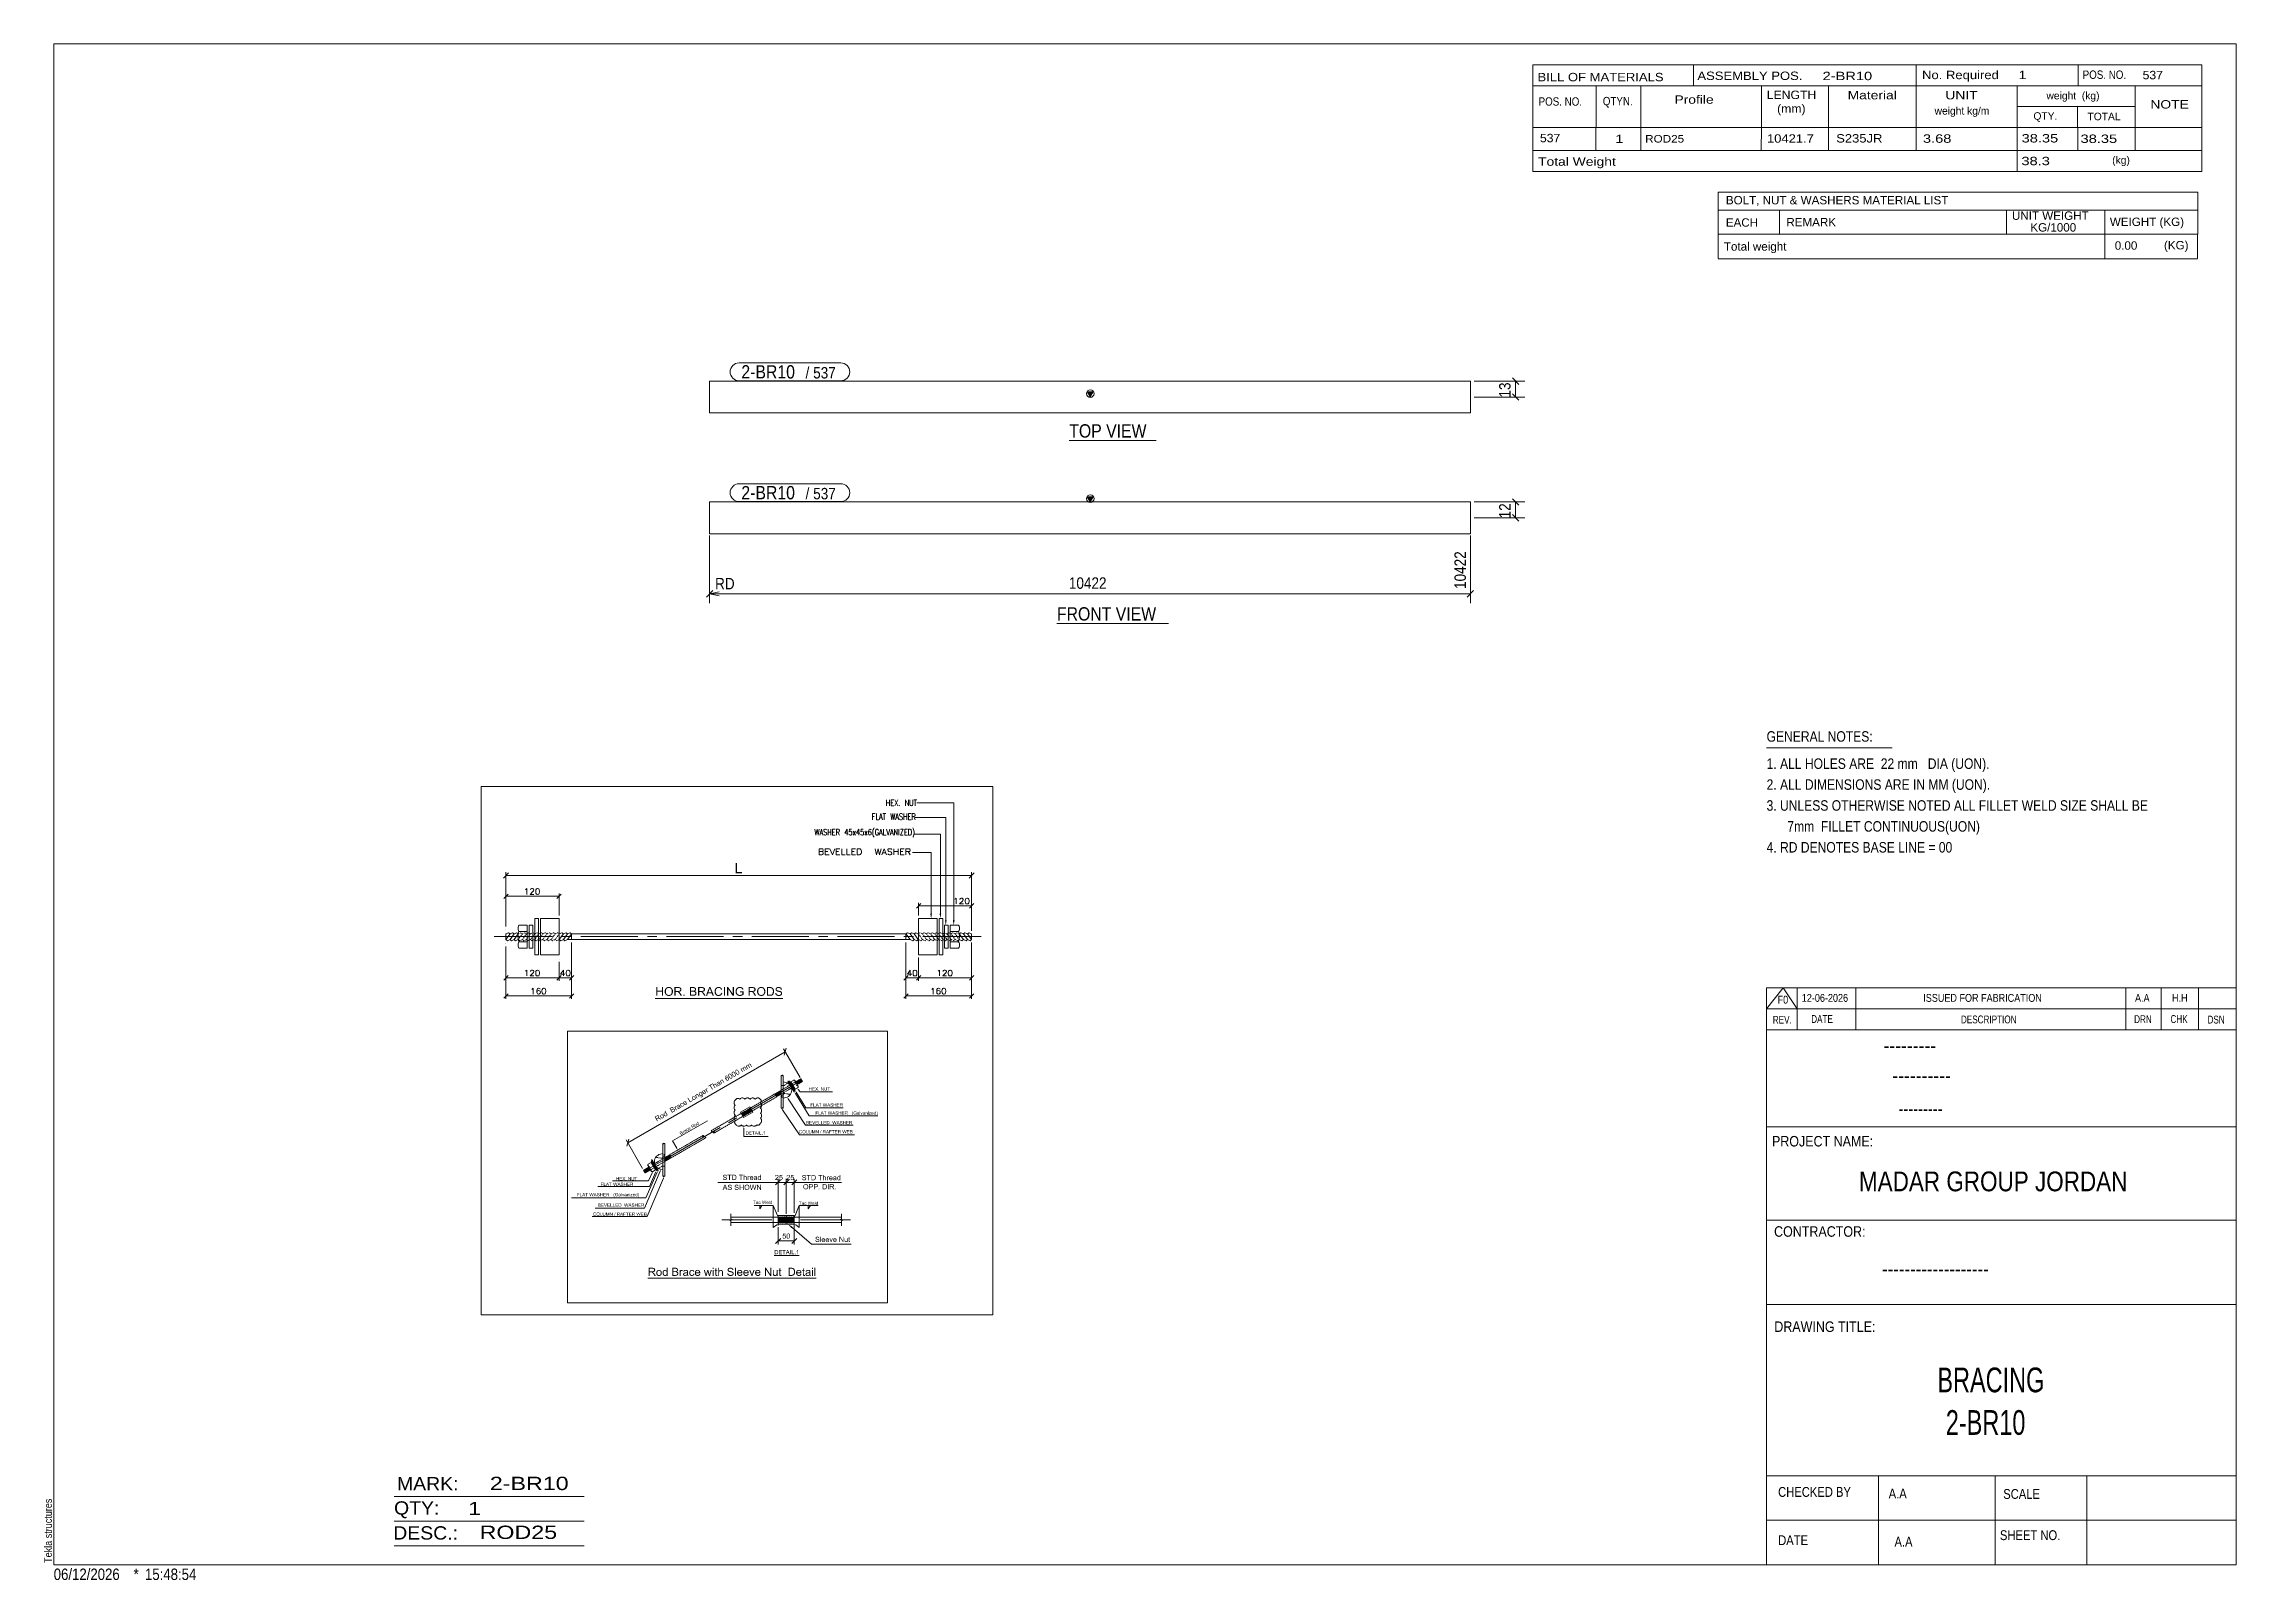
# Model space of a CAD drawing. Header units: millimetres. Extents: x 2 to 579, y 1 to 405.
import ezdxf

# ---------------------------------------------------------------- set-up
doc = ezdxf.new("R2010")
doc.units = ezdxf.units.MM
doc.linetypes.add('XKITLINE00', pattern=[0])
for name, color, linetype, lineweight in [('Dimensions', 7, 'Continuous', 0), ('DrawingSheet', 5, 'Continuous', 0), ('GraphicObject', 6, 'Continuous', 0), ('LinkedObject', 7, 'Continuous', 0), ('OtherObjectType', 7, 'Continuous', 0), ('Part', 2, 'Continuous', 0), ('PartMark', 7, 'Continuous', 0)]:
    doc.layers.add(name, color=color, linetype=linetype, lineweight=lineweight)
doc.styles.add('@ARIAL_UNICODE_MS_BOLD', font='ARIAL.TTF')
doc.styles.add('ARIAL', font='ARIAL.TTF')
doc.styles.add('ARIAL_NARROW', font='ARIALN.TTF')
doc.styles.add('COMIC_SANS_MS_BOLD', font='COMICBD.TTF')
doc.styles.add('SWIS721_EX_BT', font='ARIAL.TTF')
doc.styles.add('SWISSE', font='ARIAL.TTF')

# ---------------------------------------------------------------- blocks, each defined once
blk = doc.blocks.new('*A1')
at = {"layer": 'Part'}
blk.add_hatch(color=2, dxfattribs=at).paths.add_polyline_path([(276.8, 285.91), (278.4, 285.91), (277.6, 284.51)], flags=17)
at = {"layer": 'Part', "color": 2, "linetype": 'XKITLINE00', "lineweight": 0}
for p, q in [((177.5, 284.51), (277.5, 284.51)), ((177.5, 276.17), (177.5, 284.51)), ((277.6, 284.51), (276.8, 285.91)), ((276.8, 285.91), (278.4, 285.91)), ((278.4, 285.91), (277.6, 284.51)), ((277.6, 284.51), (377.6, 284.51)), ((377.6, 284.51), (377.6, 276.17)), ((277.5, 276.17), (177.5, 276.17)), ((377.6, 276.17), (277.6, 276.17))]:
    blk.add_line(p, q, dxfattribs=at)
blk.add_circle((277.6, 285.41), 1, dxfattribs=at)
blk = doc.blocks.new('*A2')
at = {"layer": 'Part'}
blk.add_hatch(color=2, dxfattribs=at).paths.add_polyline_path([(276.8, 313.52), (278.4, 313.52), (277.6, 312.12)], flags=17)
at = {"layer": 'Part', "color": 2, "linetype": 'XKITLINE00', "lineweight": 0}
for p, q in [((277.5, 316.29), (177.5, 316.29)), ((177.5, 316.29), (177.5, 307.96)), ((277.6, 312.12), (276.8, 313.52)), ((276.8, 313.52), (278.4, 313.52)), ((377.6, 316.29), (277.6, 316.29)), ((278.4, 313.52), (277.6, 312.12)), ((377.6, 307.96), (377.6, 316.29)), ((177.5, 307.96), (277.5, 307.96)), ((277.6, 307.96), (377.6, 307.96))]:
    blk.add_line(p, q, dxfattribs=at)
blk.add_circle((277.6, 313.02), 1, dxfattribs=at)
blk = doc.blocks.new('*A3')
at = {"layer": 'GraphicObject', "color": 3, "linetype": 'XKITLINE00', "lineweight": 0}
for p, q in [((251.99, 209.66), (117.43, 209.66)), ((117.43, 209.66), (117.43, 70.71)), ((251.99, 70.71), (251.99, 209.66)), ((117.43, 70.71), (251.99, 70.71))]:
    blk.add_line(p, q, dxfattribs=at)
blk = doc.blocks.new('*A4')
at = {"layer": 'LinkedObject'}
for color, points in [(7, [(184.69, 189.56), (184.33, 186.86), (184.33, 189.56)]), (7, [(184.69, 187.18), (184.33, 186.86), (184.69, 189.56)]), (7, [(184.33, 186.86), (184.69, 187.18), (186.01, 186.86)]), (7, [(186.01, 186.86), (184.69, 187.18), (186.01, 187.18)]), (1, [(235.98, 176.28), (235.76, 174.93), (235.53, 176.28)]), (1, [(238.42, 176.34), (238.2, 174.99), (237.97, 176.34)]), (1, [(239.84, 174.5), (239.61, 173.15), (239.39, 174.5)]), (1, [(241.93, 174.54), (241.71, 173.19), (241.48, 174.54)]), (7, [(163.78, 155.99), (163.47, 154.64), (163.47, 156.92)]), (7, [(163.78, 155.99), (163.47, 156.92), (163.78, 156.92)]), (7, [(163.78, 155.72), (163.47, 154.64), (163.78, 155.99)]), (7, [(163.47, 154.64), (163.78, 155.72), (163.78, 154.64)]), (7, [(163.78, 155.99), (164.97, 155.72), (163.78, 155.72)]), (7, [(164.97, 155.99), (164.97, 155.72), (163.78, 155.99)]), (7, [(165.27, 156.92), (164.97, 155.99), (164.97, 156.92)]), (7, [(164.97, 155.72), (164.97, 155.99), (165.27, 156.92)]), (7, [(164.97, 155.72), (165.27, 156.92), (165.27, 154.64)]), (7, [(164.97, 155.72), (165.27, 154.64), (164.97, 154.64)]), (7, [(165.98, 156.64), (165.68, 155.75), (165.83, 156.48)]), (7, [(166.1, 156.37), (165.68, 155.75), (165.98, 156.64)]), (7, [(165.83, 156.48), (165.68, 155.75), (165.68, 156.04)]), (7, [(165.99, 156), (165.68, 155.75), (166.1, 156.37)]), (7, [(165.68, 155.75), (165.99, 156), (165.99, 155.75)]), (7, [(165.68, 155.75), (165.99, 155.54), (165.68, 155.6)]), (7, [(165.99, 155.54), (165.68, 155.75), (165.99, 155.75)]), (7, [(166.53, 156.96), (165.98, 156.64), (166.14, 156.8)]), (7, [(166.77, 156.96), (165.98, 156.64), (166.53, 156.96)]), (7, [(166.61, 156.7), (165.98, 156.64), (166.77, 156.96)]), (7, [(166.34, 156.59), (165.98, 156.64), (166.61, 156.7)]), (7, [(165.98, 156.64), (166.34, 156.59), (166.22, 156.48)]), (7, [(166.1, 156.37), (165.98, 156.64), (166.22, 156.48)]), (7, [(166.61, 156.7), (166.77, 156.96), (166.77, 156.7)]), (7, [(166.77, 156.96), (166.89, 156.7), (166.77, 156.7)]), (7, [(167.22, 156.89), (166.77, 156.96), (166.93, 156.96)]), (7, [(167.34, 156.81), (166.77, 156.96), (167.22, 156.89)]), (7, [(167.09, 156.65), (166.77, 156.96), (167.34, 156.81)]), (7, [(166.89, 156.7), (166.77, 156.96), (167.09, 156.65)]), (7, [(167.09, 156.65), (167.34, 156.81), (167.18, 156.59)]), (7, [(167.34, 156.81), (167.27, 156.53), (167.18, 156.59)]), (7, [(167.27, 156.53), (167.34, 156.81), (167.41, 156.37)]), (7, [(167.66, 156.53), (167.34, 156.81), (167.47, 156.74)]), (7, [(167.73, 156.39), (167.34, 156.81), (167.66, 156.53)]), (7, [(167.41, 156.37), (167.34, 156.81), (167.73, 156.39)]), (7, [(167.41, 156.37), (167.73, 156.39), (167.46, 156.27)]), (7, [(167.44, 155.22), (167.86, 155.78), (167.72, 155.16)]), (7, [(167.55, 155.56), (167.86, 155.78), (167.44, 155.22)]), (7, [(167.73, 156.39), (167.5, 156.16), (167.46, 156.27)]), (7, [(167.5, 156.16), (167.73, 156.39), (167.55, 155.92)]), (7, [(167.55, 155.92), (167.73, 156.39), (167.86, 155.95)]), (7, [(167.55, 155.78), (167.86, 155.95), (167.86, 155.78)]), (7, [(167.55, 155.92), (167.86, 155.95), (167.55, 155.78)]), (7, [(167.86, 155.78), (167.55, 155.56), (167.55, 155.78)]), (7, [(167.72, 155.16), (167.86, 155.78), (167.79, 155.29)]), (7, [(167.86, 155.95), (167.73, 156.39), (167.8, 156.26)]), (7, [(167.79, 155.29), (167.86, 155.78), (167.86, 155.6)]), (7, [(168.56, 155.92), (168.26, 154.64), (168.26, 156.92)]), (7, [(168.26, 156.92), (168.56, 156.67), (168.56, 155.92)]), (7, [(169.28, 156.67), (168.26, 156.92), (169.27, 156.92)]), (7, [(168.56, 156.67), (168.26, 156.92), (169.28, 156.67)]), (7, [(168.56, 155.92), (168.56, 155.65), (168.26, 154.64)]), (7, [(168.91, 155.65), (168.56, 155.92), (169.21, 155.92)]), (7, [(168.56, 155.65), (168.56, 155.92), (168.91, 155.65)]), (7, [(168.91, 155.65), (169.21, 155.92), (168.97, 155.65)]), (7, [(168.97, 155.65), (169.21, 155.92), (169.05, 155.65)]), (7, [(169.05, 155.65), (169.21, 155.92), (169.08, 155.64)]), (7, [(169.08, 155.64), (169.21, 155.92), (169.11, 155.63)]), (7, [(169.11, 155.63), (169.21, 155.92), (169.18, 155.6)]), (7, [(169.18, 155.6), (169.21, 155.92), (169.31, 155.92)]), (7, [(169.18, 155.6), (169.31, 155.92), (169.22, 155.58)]), (7, [(169.31, 155.92), (169.44, 155.68), (169.22, 155.58)]), (7, [(169.27, 156.92), (169.41, 156.67), (169.28, 156.67)]), (7, [(169.66, 156.89), (169.27, 156.92), (169.42, 156.92)]), (7, [(169.73, 156.86), (169.27, 156.92), (169.66, 156.89)]), (7, [(169.6, 156.62), (169.27, 156.92), (169.73, 156.86)]), (7, [(169.41, 156.67), (169.27, 156.92), (169.6, 156.62)]), (7, [(169.48, 155.94), (169.44, 155.68), (169.31, 155.92)]), (7, [(169.44, 155.68), (169.48, 155.94), (169.6, 155.7)]), (7, [(169.53, 155.96), (169.93, 155.89), (169.48, 155.94)]), (7, [(169.85, 155.81), (169.48, 155.94), (169.93, 155.89)]), (7, [(169.6, 155.7), (169.48, 155.94), (169.85, 155.81)]), (7, [(169.59, 155.98), (169.93, 155.89), (169.53, 155.96)]), (7, [(169.93, 155.89), (169.59, 155.98), (169.68, 156.05)]), (7, [(169.73, 156.86), (169.66, 156.57), (169.6, 156.62)]), (7, [(169.81, 156.83), (169.66, 156.57), (169.73, 156.86)]), (7, [(169.66, 156.57), (169.81, 156.83), (169.71, 156.52)]), (7, [(169.71, 156.1), (169.93, 155.89), (169.68, 156.05)]), (7, [(169.71, 156.52), (169.81, 156.83), (169.99, 156.65)]), (7, [(169.99, 156.65), (169.77, 156.38), (169.71, 156.52)]), (7, [(169.74, 156.14), (169.93, 155.89), (169.71, 156.1)]), (7, [(169.74, 156.14), (170.08, 156.3), (169.93, 155.89)]), (7, [(169.77, 156.25), (170.08, 156.3), (169.74, 156.14)]), (7, [(170.04, 156.57), (169.77, 156.38), (169.99, 156.65)]), (7, [(170.08, 156.4), (169.77, 156.38), (170.04, 156.57)]), (7, [(170.08, 156.3), (169.77, 156.38), (170.08, 156.4)]), (7, [(169.77, 156.38), (170.08, 156.3), (169.77, 156.3)]), (7, [(170.08, 156.3), (169.77, 156.25), (169.77, 156.3)]), (7, [(169.99, 156.65), (169.81, 156.83), (169.94, 156.72)]), (7, [(169.93, 155.89), (170.08, 156.3), (170.01, 155.97)]), (7, [(170.01, 155.97), (170.08, 156.3), (170.08, 156.18)]), (7, [(172.32, 156.92), (172.62, 155.69), (172.32, 154.64)]), (7, [(172.62, 155.96), (172.62, 155.69), (172.32, 156.92)]), (7, [(172.32, 156.92), (172.62, 156.66), (172.62, 155.96)]), (7, [(173.08, 156.66), (172.32, 156.92), (173.18, 156.92)]), (7, [(172.62, 156.66), (172.32, 156.92), (173.08, 156.66)]), (7, [(172.32, 154.64), (172.62, 155.69), (172.62, 154.91)]), (7, [(173.15, 155.69), (172.62, 155.96), (173.12, 155.96)]), (7, [(172.62, 155.69), (172.62, 155.96), (173.15, 155.69)]), (7, [(173.08, 156.66), (173.18, 156.92), (173.2, 156.66)]), (7, [(173.26, 155.69), (173.12, 155.96), (173.22, 155.96)]), (7, [(173.15, 155.69), (173.12, 155.96), (173.26, 155.69)]), (7, [(173.18, 156.92), (173.38, 156.64), (173.2, 156.66)]), (7, [(173.31, 156.92), (173.38, 156.64), (173.18, 156.92)]), (7, [(173.36, 155.98), (173.62, 155.85), (173.22, 155.96)]), (7, [(173.22, 155.96), (173.62, 155.85), (173.26, 155.69)]), (7, [(173.26, 155.69), (173.62, 155.85), (173.43, 155.68)]), (7, [(173.52, 156.89), (173.38, 156.64), (173.31, 156.92)]), (7, [(173.41, 155.99), (173.7, 155.89), (173.36, 155.98)]), (7, [(173.62, 155.85), (173.36, 155.98), (173.7, 155.89)]), (7, [(173.38, 156.64), (173.52, 156.89), (173.43, 156.62)]), (7, [(173.46, 156.01), (173.7, 155.89), (173.41, 155.99)]), (7, [(173.43, 156.62), (173.52, 156.89), (173.48, 156.61)]), (7, [(173.62, 155.85), (173.49, 155.66), (173.43, 155.68)]), (7, [(173.55, 156.07), (173.7, 155.89), (173.46, 156.01)]), (7, [(173.48, 156.61), (173.52, 156.89), (173.6, 156.86)]), (7, [(173.6, 156.86), (173.56, 156.55), (173.48, 156.61)]), (7, [(173.49, 155.66), (173.62, 155.85), (173.55, 155.64)]), (7, [(173.86, 156.06), (173.55, 156.07), (173.61, 156.14)]), (7, [(173.82, 156), (173.55, 156.07), (173.86, 156.06)]), (7, [(173.7, 155.89), (173.55, 156.07), (173.82, 156)]), (7, [(173.55, 155.64), (173.62, 155.85), (173.64, 155.57)]), (7, [(173.68, 156.82), (173.56, 156.55), (173.6, 156.86)]), (7, [(173.8, 156.71), (173.56, 156.55), (173.68, 156.82)]), (7, [(173.85, 156.64), (173.56, 156.55), (173.8, 156.71)]), (7, [(173.56, 156.55), (173.85, 156.64), (173.59, 156.5)]), (7, [(173.85, 156.64), (173.61, 156.46), (173.59, 156.5)]), (7, [(173.61, 156.46), (173.85, 156.64), (173.64, 156.36)]), (7, [(173.61, 156.14), (173.94, 156.34), (173.86, 156.06)]), (7, [(173.64, 156.24), (173.94, 156.34), (173.61, 156.14)]), (7, [(173.88, 155.72), (173.62, 155.85), (173.72, 155.82)]), (7, [(173.64, 155.57), (173.62, 155.85), (173.88, 155.72)]), (7, [(173.64, 156.36), (173.85, 156.64), (173.94, 156.34)]), (7, [(173.94, 156.34), (173.64, 156.3), (173.64, 156.36)]), (7, [(173.64, 156.3), (173.94, 156.34), (173.64, 156.24)]), (7, [(173.64, 155.57), (173.88, 155.72), (173.67, 155.52)]), (7, [(173.67, 155.52), (173.88, 155.72), (173.7, 155.48)]), (7, [(173.7, 155.48), (173.88, 155.72), (173.94, 155.65)]), (7, [(173.94, 156.42), (173.85, 156.64), (173.89, 156.57)]), (7, [(173.94, 156.34), (173.85, 156.64), (173.94, 156.42)]), (7, [(173.86, 156.06), (173.94, 156.34), (173.9, 156.13)]), (7, [(173.9, 156.13), (173.94, 156.34), (173.94, 156.27)]), (7, [(174.77, 155.92), (174.47, 154.64), (174.47, 156.92)]), (7, [(174.47, 156.92), (174.77, 156.67), (174.77, 155.92)]), (7, [(175.49, 156.67), (174.47, 156.92), (175.48, 156.92)]), (7, [(174.77, 156.67), (174.47, 156.92), (175.49, 156.67)]), (7, [(174.77, 155.92), (174.77, 155.65), (174.47, 154.64)]), (7, [(175.12, 155.65), (174.77, 155.92), (175.42, 155.92)]), (7, [(174.77, 155.65), (174.77, 155.92), (175.12, 155.65)]), (7, [(175.12, 155.65), (175.42, 155.92), (175.18, 155.65)]), (7, [(175.18, 155.65), (175.42, 155.92), (175.26, 155.65)]), (7, [(175.26, 155.65), (175.42, 155.92), (175.29, 155.64)]), (7, [(175.29, 155.64), (175.42, 155.92), (175.32, 155.63)]), (7, [(175.32, 155.63), (175.42, 155.92), (175.39, 155.6)]), (7, [(175.39, 155.6), (175.42, 155.92), (175.52, 155.92)]), (7, [(175.39, 155.6), (175.52, 155.92), (175.43, 155.58)]), (7, [(175.52, 155.92), (175.65, 155.68), (175.43, 155.58)]), (7, [(175.48, 156.92), (175.62, 156.67), (175.49, 156.67)]), (7, [(175.86, 156.89), (175.48, 156.92), (175.63, 156.92)]), (7, [(175.94, 156.86), (175.48, 156.92), (175.86, 156.89)]), (7, [(175.81, 156.62), (175.48, 156.92), (175.94, 156.86)]), (7, [(175.62, 156.67), (175.48, 156.92), (175.81, 156.62)]), (7, [(175.68, 155.94), (175.65, 155.68), (175.52, 155.92)]), (7, [(175.65, 155.68), (175.68, 155.94), (175.81, 155.7)]), (7, [(175.74, 155.96), (176.14, 155.89), (175.68, 155.94)]), (7, [(176.06, 155.81), (175.68, 155.94), (176.14, 155.89)]), (7, [(175.81, 155.7), (175.68, 155.94), (176.06, 155.81)]), (7, [(175.8, 155.98), (176.14, 155.89), (175.74, 155.96)]), (7, [(176.14, 155.89), (175.8, 155.98), (175.89, 156.05)]), (7, [(175.94, 156.86), (175.86, 156.57), (175.81, 156.62)]), (7, [(176.02, 156.83), (175.86, 156.57), (175.94, 156.86)]), (7, [(175.86, 156.57), (176.02, 156.83), (175.92, 156.52)]), (7, [(175.92, 156.1), (176.14, 155.89), (175.89, 156.05)]), (7, [(175.92, 156.52), (176.02, 156.83), (176.2, 156.65)]), (7, [(176.2, 156.65), (175.98, 156.38), (175.92, 156.52)]), (7, [(175.95, 156.14), (176.14, 155.89), (175.92, 156.1)]), (7, [(175.95, 156.14), (176.29, 156.3), (176.14, 155.89)]), (7, [(175.98, 156.25), (176.29, 156.3), (175.95, 156.14)]), (7, [(176.25, 156.57), (175.98, 156.38), (176.2, 156.65)]), (7, [(176.29, 156.4), (175.98, 156.38), (176.25, 156.57)]), (7, [(176.29, 156.3), (175.98, 156.38), (176.29, 156.4)]), (7, [(175.98, 156.38), (176.29, 156.3), (175.98, 156.3)]), (7, [(176.29, 156.3), (175.98, 156.25), (175.98, 156.3)]), (7, [(176.2, 156.65), (176.02, 156.83), (176.15, 156.72)]), (7, [(176.14, 155.89), (176.29, 156.3), (176.21, 155.97)]), (7, [(176.21, 155.97), (176.29, 156.3), (176.29, 156.18)]), (7, [(177.4, 156.92), (177.43, 156.25), (176.52, 154.64)]), (7, [(176.52, 154.64), (177.43, 156.25), (177.17, 155.58)]), (7, [(177.43, 156.25), (177.4, 156.92), (177.47, 156.36)]), (7, [(177.47, 156.36), (177.4, 156.92), (177.53, 156.57)]), (7, [(177.53, 156.57), (177.4, 156.92), (177.55, 156.68)]), (7, [(177.72, 156.92), (177.55, 156.68), (177.4, 156.92)]), (7, [(177.55, 156.68), (177.72, 156.92), (177.58, 156.59)]), (7, [(177.58, 156.59), (177.72, 156.92), (177.66, 156.35)]), (7, [(177.66, 156.35), (177.72, 156.92), (177.71, 156.21)]), (7, [(177.71, 156.21), (177.72, 156.92), (177.95, 155.58)]), (7, [(177.95, 155.58), (177.72, 156.92), (178.05, 155.33)]), (7, [(178.05, 155.33), (177.72, 156.92), (178.65, 154.64)]), (7, [(179.16, 156.13), (178.81, 155.98), (178.88, 156.29)]), (7, [(179.12, 155.91), (178.81, 155.98), (179.16, 156.13)]), (7, [(178.81, 155.98), (179.12, 155.91), (178.81, 155.8)]), (7, [(178.81, 155.8), (179.12, 155.91), (179.12, 155.8)]), (7, [(179.12, 155.8), (178.81, 155.63), (178.81, 155.8)]), (7, [(179.12, 155.65), (178.81, 155.63), (179.12, 155.8)]), (7, [(179.19, 156.24), (178.88, 156.29), (178.95, 156.42)]), (7, [(179.16, 156.13), (178.88, 156.29), (179.19, 156.24)]), (7, [(179.02, 156.55), (179.35, 156.52), (178.95, 156.42)]), (7, [(178.95, 156.42), (179.35, 156.52), (179.23, 156.35)]), (7, [(179.19, 156.24), (178.95, 156.42), (179.23, 156.35)]), (7, [(179.21, 156.76), (179.35, 156.52), (179.02, 156.55)]), (7, [(179.34, 156.83), (179.35, 156.52), (179.21, 156.76)]), (7, [(179.46, 156.89), (179.75, 156.71), (179.34, 156.83)]), (7, [(179.34, 156.83), (179.75, 156.71), (179.53, 156.64)]), (7, [(179.35, 156.52), (179.34, 156.83), (179.44, 156.58)]), (7, [(179.44, 156.58), (179.34, 156.83), (179.53, 156.64)]), (7, [(179.74, 156.96), (179.75, 156.71), (179.46, 156.89)]), (7, [(179.89, 156.96), (179.75, 156.71), (179.74, 156.96)]), (7, [(179.75, 156.71), (179.89, 156.96), (179.88, 156.71)]), (7, [(179.89, 156.96), (180, 156.71), (179.88, 156.71)]), (7, [(180.35, 156.88), (179.89, 156.96), (180.06, 156.96)]), (7, [(180.47, 156.79), (179.89, 156.96), (180.35, 156.88)]), (7, [(180.19, 156.65), (179.89, 156.96), (180.47, 156.79)]), (7, [(180, 156.71), (179.89, 156.96), (180.19, 156.65)]), (7, [(180.19, 156.65), (180.47, 156.79), (180.26, 156.59)]), (7, [(180.47, 156.79), (180.34, 156.53), (180.26, 156.59)]), (7, [(180.34, 156.53), (180.47, 156.79), (180.45, 156.35)]), (7, [(180.45, 156.35), (180.47, 156.79), (180.79, 156.3)]), (7, [(180.45, 156.35), (180.79, 156.3), (180.49, 156.23)]), (7, [(180.75, 156.46), (180.47, 156.79), (180.58, 156.7)]), (7, [(180.79, 156.3), (180.47, 156.79), (180.75, 156.46)]), (7, [(181.56, 156.92), (181.25, 154.64), (181.25, 156.92)]), (7, [(181.56, 154.64), (181.25, 154.64), (181.56, 156.92)]), (7, [(182.09, 156.92), (182.38, 156.43), (182.09, 154.64)]), (7, [(182.38, 156.43), (182.09, 156.92), (182.4, 156.92)]), (7, [(182.09, 154.64), (182.38, 156.43), (182.38, 154.64)]), (7, [(182.38, 156.43), (182.4, 156.92), (183.57, 154.64)]), (7, [(183.57, 154.64), (182.4, 156.92), (183.6, 155.13)]), (7, [(183.89, 156.92), (183.6, 155.13), (183.6, 156.92)]), (7, [(183.89, 154.64), (183.6, 155.13), (183.89, 156.92)]), (7, [(184.46, 156.39), (184.32, 155.94), (184.39, 156.25)]), (7, [(184.67, 156.14), (184.32, 155.94), (184.46, 156.39)]), (7, [(184.63, 155.91), (184.32, 155.94), (184.67, 156.14)]), (7, [(184.32, 155.94), (184.63, 155.91), (184.32, 155.77)]), (7, [(184.32, 155.77), (184.63, 155.91), (184.63, 155.79)]), (7, [(184.63, 155.64), (184.32, 155.77), (184.63, 155.79)]), (7, [(184.32, 155.77), (184.46, 155.16), (184.32, 155.6)]), (7, [(184.63, 155.64), (184.46, 155.16), (184.32, 155.77)]), (7, [(184.86, 156.82), (184.46, 156.39), (184.73, 156.75)]), (7, [(185.03, 156.61), (184.46, 156.39), (184.86, 156.82)]), (7, [(184.73, 156.75), (184.46, 156.39), (184.53, 156.54)]), (7, [(184.91, 156.53), (184.46, 156.39), (185.03, 156.61)]), (7, [(184.86, 156.48), (184.46, 156.39), (184.91, 156.53)]), (7, [(184.81, 156.42), (184.46, 156.39), (184.86, 156.48)]), (7, [(184.74, 156.31), (184.46, 156.39), (184.81, 156.42)]), (7, [(184.46, 156.39), (184.74, 156.31), (184.72, 156.25)]), (7, [(184.67, 156.14), (184.46, 156.39), (184.72, 156.25)]), (7, [(185.29, 156.96), (184.86, 156.82), (184.99, 156.89)]), (7, [(185.36, 156.71), (184.86, 156.82), (185.29, 156.96)]), (7, [(184.86, 156.82), (185.1, 156.64), (185.03, 156.61)]), (7, [(185.1, 156.64), (184.86, 156.82), (185.18, 156.67)]), (7, [(185.18, 156.67), (184.86, 156.82), (185.36, 156.71)]), (7, [(185.46, 156.71), (185.29, 156.96), (185.46, 156.96)]), (7, [(185.36, 156.71), (185.29, 156.96), (185.46, 156.71)]), (7, [(185.46, 156.96), (185.55, 156.71), (185.46, 156.71)]), (7, [(185.59, 156.96), (185.55, 156.71), (185.46, 156.96)]), (7, [(185.46, 155.8), (186.14, 155.53), (185.46, 155.53)]), (7, [(186.43, 155.8), (186.14, 155.53), (185.46, 155.8)]), (7, [(185.55, 156.71), (185.59, 156.96), (185.71, 156.68)]), (7, [(185.91, 156.88), (185.59, 156.96), (185.81, 156.92)]), (7, [(185.71, 156.68), (185.59, 156.96), (185.91, 156.88)]), (7, [(185.71, 156.68), (185.91, 156.88), (185.78, 156.65)]), (7, [(185.91, 156.88), (185.85, 156.62), (185.78, 156.65)]), (7, [(185.85, 156.62), (185.91, 156.88), (185.96, 156.54)]), (7, [(186.17, 156.73), (185.91, 156.88), (186.01, 156.84)]), (7, [(186.23, 156.66), (185.91, 156.88), (186.17, 156.73)]), (7, [(185.96, 156.54), (185.91, 156.88), (186.23, 156.66)]), (7, [(185.96, 156.54), (186.23, 156.66), (186, 156.49)]), (7, [(186.23, 156.66), (186.04, 156.44), (186, 156.49)]), (7, [(186.04, 156.44), (186.23, 156.66), (186.1, 156.3)]), (7, [(186.1, 156.3), (186.23, 156.66), (186.37, 156.4)]), (7, [(186.1, 156.3), (186.37, 156.4), (186.12, 156.21)]), (7, [(186.12, 156.21), (186.37, 156.4), (186.4, 156.29)]), (7, [(186.14, 155.11), (186.43, 155.8), (186.43, 154.96)]), (7, [(186.14, 155.53), (186.43, 155.8), (186.14, 155.11)]), (7, [(186.37, 156.4), (186.23, 156.66), (186.28, 156.59)]), (7, [(188.07, 155.92), (187.77, 154.64), (187.77, 156.92)]), (7, [(187.77, 156.92), (188.07, 156.67), (188.07, 155.92)]), (7, [(188.8, 156.67), (187.77, 156.92), (188.78, 156.92)]), (7, [(188.07, 156.67), (187.77, 156.92), (188.8, 156.67)]), (7, [(188.07, 155.92), (188.07, 155.65), (187.77, 154.64)]), (7, [(188.42, 155.65), (188.07, 155.92), (188.72, 155.92)]), (7, [(188.07, 155.65), (188.07, 155.92), (188.42, 155.65)]), (7, [(188.42, 155.65), (188.72, 155.92), (188.48, 155.65)]), (7, [(188.48, 155.65), (188.72, 155.92), (188.57, 155.65)]), (7, [(188.57, 155.65), (188.72, 155.92), (188.59, 155.64)]), (7, [(188.59, 155.64), (188.72, 155.92), (188.63, 155.63)]), (7, [(188.63, 155.63), (188.72, 155.92), (188.7, 155.6)]), (7, [(188.7, 155.6), (188.72, 155.92), (188.83, 155.92)]), (7, [(188.7, 155.6), (188.83, 155.92), (188.73, 155.58)]), (7, [(188.83, 155.92), (188.95, 155.68), (188.73, 155.58)]), (7, [(188.78, 156.92), (188.92, 156.67), (188.8, 156.67)]), (7, [(189.17, 156.89), (188.78, 156.92), (188.94, 156.92)]), (7, [(189.25, 156.86), (188.78, 156.92), (189.17, 156.89)]), (7, [(189.11, 156.62), (188.78, 156.92), (189.25, 156.86)]), (7, [(188.92, 156.67), (188.78, 156.92), (189.11, 156.62)]), (7, [(188.99, 155.94), (188.95, 155.68), (188.83, 155.92)]), (7, [(188.95, 155.68), (188.99, 155.94), (189.12, 155.7)]), (7, [(189.05, 155.96), (189.44, 155.89), (188.99, 155.94)]), (7, [(189.36, 155.81), (188.99, 155.94), (189.44, 155.89)]), (7, [(189.12, 155.7), (188.99, 155.94), (189.36, 155.81)]), (7, [(189.1, 155.98), (189.44, 155.89), (189.05, 155.96)]), (7, [(189.44, 155.89), (189.1, 155.98), (189.19, 156.05)]), (7, [(189.25, 156.86), (189.17, 156.57), (189.11, 156.62)]), (7, [(189.33, 156.83), (189.17, 156.57), (189.25, 156.86)]), (7, [(189.17, 156.57), (189.33, 156.83), (189.23, 156.52)]), (7, [(189.22, 156.1), (189.44, 155.89), (189.19, 156.05)]), (7, [(189.25, 156.14), (189.44, 155.89), (189.22, 156.1)]), (7, [(189.23, 156.52), (189.33, 156.83), (189.5, 156.65)]), (7, [(189.5, 156.65), (189.28, 156.38), (189.23, 156.52)]), (7, [(189.25, 156.14), (189.6, 156.3), (189.44, 155.89)]), (7, [(189.28, 156.25), (189.6, 156.3), (189.25, 156.14)]), (7, [(189.55, 156.57), (189.28, 156.38), (189.5, 156.65)]), (7, [(189.6, 156.4), (189.28, 156.38), (189.55, 156.57)]), (7, [(189.6, 156.3), (189.28, 156.38), (189.6, 156.4)]), (7, [(189.28, 156.38), (189.6, 156.3), (189.28, 156.3)]), (7, [(189.6, 156.3), (189.28, 156.25), (189.28, 156.3)]), (7, [(189.5, 156.65), (189.33, 156.83), (189.45, 156.72)]), (7, [(189.44, 155.89), (189.6, 156.3), (189.52, 155.97)]), (7, [(189.52, 155.97), (189.6, 156.3), (189.6, 156.18)]), (7, [(190.28, 156.64), (189.98, 155.75), (190.13, 156.48)]), (7, [(190.4, 156.37), (189.98, 155.75), (190.28, 156.64)]), (7, [(190.13, 156.48), (189.98, 155.75), (189.98, 156.04)]), (7, [(190.29, 156), (189.98, 155.75), (190.4, 156.37)]), (7, [(189.98, 155.75), (190.29, 156), (190.29, 155.75)]), (7, [(189.98, 155.75), (190.29, 155.54), (189.98, 155.6)]), (7, [(190.29, 155.54), (189.98, 155.75), (190.29, 155.75)]), (7, [(190.83, 156.96), (190.28, 156.64), (190.44, 156.8)]), (7, [(191.07, 156.96), (190.28, 156.64), (190.83, 156.96)]), (7, [(190.91, 156.7), (190.28, 156.64), (191.07, 156.96)]), (7, [(190.64, 156.59), (190.28, 156.64), (190.91, 156.7)]), (7, [(190.28, 156.64), (190.64, 156.59), (190.52, 156.48)]), (7, [(190.4, 156.37), (190.28, 156.64), (190.52, 156.48)]), (7, [(190.91, 156.7), (191.07, 156.96), (191.07, 156.7)]), (7, [(191.07, 156.96), (191.19, 156.7), (191.07, 156.7)]), (7, [(191.52, 156.89), (191.07, 156.96), (191.23, 156.96)]), (7, [(191.64, 156.81), (191.07, 156.96), (191.52, 156.89)]), (7, [(191.39, 156.65), (191.07, 156.96), (191.64, 156.81)]), (7, [(191.19, 156.7), (191.07, 156.96), (191.39, 156.65)]), (7, [(191.39, 156.65), (191.64, 156.81), (191.48, 156.59)]), (7, [(191.64, 156.81), (191.57, 156.53), (191.48, 156.59)]), (7, [(191.57, 156.53), (191.64, 156.81), (191.71, 156.37)]), (7, [(191.96, 156.53), (191.64, 156.81), (191.77, 156.74)]), (7, [(192.03, 156.39), (191.64, 156.81), (191.96, 156.53)]), (7, [(191.71, 156.37), (191.64, 156.81), (192.03, 156.39)]), (7, [(191.71, 156.37), (192.03, 156.39), (191.76, 156.27)]), (7, [(191.74, 155.22), (192.16, 155.78), (192.02, 155.16)]), (7, [(191.85, 155.56), (192.16, 155.78), (191.74, 155.22)]), (7, [(192.03, 156.39), (191.81, 156.16), (191.76, 156.27)]), (7, [(191.81, 156.16), (192.03, 156.39), (191.85, 155.92)]), (7, [(191.85, 155.92), (192.03, 156.39), (192.16, 155.95)]), (7, [(191.85, 155.78), (192.16, 155.95), (192.16, 155.78)]), (7, [(191.85, 155.92), (192.16, 155.95), (191.85, 155.78)]), (7, [(192.16, 155.78), (191.85, 155.56), (191.85, 155.78)]), (7, [(192.02, 155.16), (192.16, 155.78), (192.09, 155.29)]), (7, [(192.16, 155.95), (192.03, 156.39), (192.1, 156.26)]), (7, [(192.09, 155.29), (192.16, 155.78), (192.16, 155.6)]), (7, [(192.56, 156.92), (192.86, 156.66), (192.56, 154.64)]), (7, [(193.34, 156.66), (192.56, 156.92), (193.34, 156.92)]), (7, [(192.86, 156.66), (192.56, 156.92), (193.34, 156.66)]), (7, [(192.56, 154.64), (192.86, 156.66), (192.86, 154.91)]), (7, [(193.34, 156.92), (193.47, 156.66), (193.34, 156.66)]), (7, [(193.48, 156.92), (193.47, 156.66), (193.34, 156.92)]), (7, [(193.48, 156.92), (193.67, 156.63), (193.47, 156.66)]), (7, [(193.68, 156.91), (193.67, 156.63), (193.48, 156.92)]), (7, [(193.75, 156.89), (193.67, 156.63), (193.68, 156.91)]), (7, [(193.75, 156.89), (193.73, 156.61), (193.67, 156.63)]), (7, [(193.73, 156.61), (193.75, 156.89), (193.81, 156.58)]), (7, [(194.01, 156.79), (193.75, 156.89), (193.85, 156.87)]), (7, [(194.08, 156.73), (193.75, 156.89), (194.01, 156.79)]), (7, [(193.96, 156.45), (193.75, 156.89), (194.08, 156.73)]), (7, [(193.81, 156.58), (193.75, 156.89), (193.96, 156.45)]), (7, [(194.08, 156.73), (194.02, 156.35), (193.96, 156.45)]), (7, [(194.17, 156.65), (194.02, 156.35), (194.08, 156.73)]), (7, [(194.31, 156.46), (194.02, 156.35), (194.17, 156.65)]), (7, [(194.02, 156.35), (194.31, 156.46), (194.07, 156.25)]), (7, [(194.07, 156.25), (194.31, 156.46), (194.35, 156.34)]), (7, [(194.35, 156.34), (194.13, 155.98), (194.07, 156.25)]), (7, [(194.4, 156.22), (194.13, 155.98), (194.35, 156.34)]), (7, [(194.44, 155.95), (194.13, 155.98), (194.4, 156.22)]), (7, [(194.44, 155.79), (194.13, 155.98), (194.44, 155.95)]), (7, [(194.13, 155.98), (194.44, 155.79), (194.13, 155.8)]), (7, [(194.44, 155.79), (194.13, 155.67), (194.13, 155.8)]), (7, [(194.44, 155.66), (194.13, 155.67), (194.44, 155.79)]), (7, [(194.94, 156.66), (194.84, 156.33), (194.89, 156.58)]), (7, [(195.2, 156.55), (194.84, 156.33), (194.94, 156.66)]), (7, [(194.89, 156.58), (194.84, 156.33), (194.84, 156.42)]), (7, [(195.13, 156.42), (194.84, 156.33), (195.2, 156.55)]), (7, [(194.84, 156.33), (195.13, 156.42), (195.13, 156.35)]), (7, [(195.13, 156.29), (194.84, 156.33), (195.13, 156.35)]), (7, [(194.84, 156.33), (195.13, 156.29), (194.84, 156.25)]), (7, [(194.84, 156.25), (195.13, 156.29), (194.88, 156.11)]), (7, [(194.88, 156.11), (195.13, 156.29), (194.92, 156.05)]), (7, [(194.92, 156.05), (195.13, 156.29), (195.18, 156.19)]), (7, [(195.18, 156.19), (195.09, 155.88), (194.92, 156.05)]), (7, [(194.92, 156.05), (195.09, 155.88), (194.96, 155.98)]), (7, [(194.99, 156.73), (195.26, 156.6), (194.94, 156.66)]), (7, [(194.94, 156.66), (195.26, 156.6), (195.2, 156.55)]), (7, [(195.14, 156.85), (195.26, 156.6), (194.99, 156.73)]), (7, [(195.22, 156.15), (195.09, 155.88), (195.18, 156.19)]), (7, [(195.09, 155.88), (195.22, 156.15), (195.17, 155.83)]), (7, [(195.32, 156.65), (195.14, 156.85), (195.23, 156.89)]), (7, [(195.26, 156.6), (195.14, 156.85), (195.32, 156.65)]), (7, [(195.17, 155.83), (195.22, 156.15), (195.27, 156.11)]), (7, [(195.17, 155.83), (195.27, 156.11), (195.23, 155.8)]), (7, [(195.32, 156.92), (195.52, 156.7), (195.23, 156.89)]), (7, [(195.23, 156.89), (195.52, 156.7), (195.32, 156.65)]), (7, [(195.23, 155.8), (195.27, 156.11), (195.45, 155.73)]), (7, [(195.45, 155.73), (195.27, 156.11), (195.5, 156.03)]), (7, [(195.53, 156.96), (195.52, 156.7), (195.32, 156.92)]), (7, [(195.45, 155.73), (195.5, 156.03), (195.61, 155.69)]), (7, [(195.61, 155.69), (195.5, 156.03), (195.68, 155.99)]), (7, [(195.65, 156.96), (195.52, 156.7), (195.53, 156.96)]), (7, [(195.52, 156.7), (195.65, 156.96), (195.66, 156.7)]), (7, [(195.61, 155.69), (195.68, 155.99), (195.77, 155.65)]), (7, [(195.65, 156.96), (195.79, 156.7), (195.66, 156.7)]), (7, [(196, 156.92), (195.65, 156.96), (195.78, 156.96)]), (7, [(196.1, 156.88), (195.65, 156.96), (196, 156.92)]), (7, [(195.99, 156.64), (195.65, 156.96), (196.1, 156.88)]), (7, [(195.79, 156.7), (195.65, 156.96), (195.99, 156.64)]), (7, [(195.77, 155.65), (195.68, 155.99), (195.86, 155.95)]), (7, [(195.77, 155.65), (195.86, 155.95), (195.97, 155.6)]), (7, [(195.97, 155.6), (195.86, 155.95), (196.02, 155.58)]), (7, [(196.02, 155.58), (195.86, 155.95), (196.09, 155.55)]), (7, [(196.12, 155.87), (196.09, 155.55), (195.86, 155.95)]), (7, [(196.1, 156.88), (196.06, 156.59), (195.99, 156.64)]), (7, [(196.19, 156.84), (196.06, 156.59), (196.1, 156.88)]), (7, [(196.06, 156.59), (196.19, 156.84), (196.13, 156.53)]), (7, [(196.19, 155.84), (196.09, 155.55), (196.12, 155.87)]), (7, [(196.09, 155.55), (196.19, 155.84), (196.19, 155.49)]), (7, [(196.13, 156.53), (196.19, 156.84), (196.39, 156.64)]), (7, [(196.39, 156.64), (196.2, 156.37), (196.13, 156.53)]), (7, [(196.39, 156.64), (196.19, 156.84), (196.34, 156.72)]), (7, [(196.19, 155.49), (196.19, 155.84), (196.29, 155.8)]), (7, [(196.19, 155.49), (196.29, 155.8), (196.22, 155.45)]), (7, [(196.45, 156.56), (196.2, 156.37), (196.39, 156.64)]), (7, [(196.5, 156.38), (196.2, 156.37), (196.45, 156.56)]), (7, [(196.51, 156.28), (196.2, 156.37), (196.5, 156.38)]), (7, [(196.2, 156.37), (196.51, 156.28), (196.22, 156.26)]), (7, [(196.22, 155.45), (196.29, 155.8), (196.25, 155.41)]), (7, [(196.29, 155.8), (196.48, 155.61), (196.25, 155.41)]), (7, [(196.48, 155.61), (196.29, 155.8), (196.43, 155.68)]), (7, [(165.68, 155.6), (165.99, 155.54), (165.74, 155.32)]), (7, [(165.74, 155.32), (165.99, 155.54), (165.81, 155.18)]), (7, [(165.81, 155.18), (165.99, 155.54), (166.1, 155.21)]), (7, [(166.1, 155.21), (166.07, 154.83), (165.81, 155.18)]), (7, [(165.81, 155.18), (166.07, 154.83), (165.87, 155.05)]), (7, [(166.21, 155.1), (166.07, 154.83), (166.1, 155.21)]), (7, [(166.07, 154.83), (166.21, 155.1), (166.19, 154.76)]), (7, [(166.19, 154.76), (166.21, 155.1), (166.32, 154.98)]), (7, [(166.32, 154.98), (166.77, 154.6), (166.19, 154.76)]), (7, [(166.19, 154.76), (166.77, 154.6), (166.32, 154.68)]), (7, [(166.6, 154.86), (166.77, 154.6), (166.32, 154.98)]), (7, [(166.32, 154.68), (166.77, 154.6), (166.61, 154.6)]), (7, [(166.77, 154.6), (166.6, 154.86), (166.77, 154.86)]), (7, [(166.77, 154.6), (166.94, 154.86), (166.92, 154.6)]), (7, [(166.94, 154.86), (166.77, 154.6), (166.77, 154.86)]), (7, [(166.92, 154.6), (166.94, 154.86), (167.2, 154.67)]), (7, [(167.33, 154.74), (166.94, 154.86), (167.22, 154.98)]), (7, [(167.2, 154.67), (166.94, 154.86), (167.33, 154.74)]), (7, [(167.33, 155.1), (167.45, 154.81), (167.22, 154.98)]), (7, [(167.22, 154.98), (167.45, 154.81), (167.33, 154.74)]), (7, [(167.72, 155.16), (167.33, 155.1), (167.44, 155.22)]), (7, [(167.65, 155.02), (167.33, 155.1), (167.72, 155.16)]), (7, [(167.45, 154.81), (167.33, 155.1), (167.65, 155.02)]), (7, [(168.26, 154.64), (168.56, 155.65), (168.56, 154.64)]), (7, [(169.22, 155.58), (169.44, 155.68), (169.25, 155.56)]), (7, [(169.44, 155.68), (169.33, 155.48), (169.25, 155.56)]), (7, [(169.5, 155.65), (169.33, 155.48), (169.44, 155.68)]), (7, [(169.33, 155.48), (169.5, 155.65), (169.37, 155.43)]), (7, [(169.37, 155.43), (169.5, 155.65), (169.41, 155.37)]), (7, [(169.41, 155.37), (169.5, 155.65), (169.62, 155.56)]), (7, [(169.62, 155.56), (169.52, 155.22), (169.41, 155.37)]), (7, [(169.62, 155.56), (169.5, 155.65), (169.59, 155.59)]), (7, [(169.69, 155.5), (169.52, 155.22), (169.62, 155.56)]), (7, [(169.81, 155.35), (169.52, 155.22), (169.69, 155.5)]), (7, [(169.52, 155.22), (169.81, 155.35), (169.59, 155.11)]), (7, [(169.59, 155.11), (169.81, 155.35), (169.87, 155.26)]), (7, [(169.59, 155.11), (169.87, 155.26), (169.89, 154.64)]), (7, [(169.89, 154.64), (169.87, 155.26), (170.27, 154.64)]), (7, [(170.92, 154.96), (170.6, 154.64), (170.6, 154.96)]), (7, [(170.92, 154.64), (170.6, 154.64), (170.92, 154.96)]), (7, [(172.62, 154.91), (173.19, 154.64), (172.32, 154.64)]), (7, [(173.19, 154.91), (173.19, 154.64), (172.62, 154.91)]), (7, [(173.19, 154.91), (173.3, 154.64), (173.19, 154.64)]), (7, [(173.27, 154.91), (173.3, 154.64), (173.19, 154.91)]), (7, [(173.27, 154.91), (173.49, 154.66), (173.3, 154.64)]), (7, [(173.37, 154.91), (173.49, 154.66), (173.27, 154.91)]), (7, [(173.4, 154.92), (173.49, 154.66), (173.37, 154.91)]), (7, [(173.56, 154.68), (173.4, 154.92), (173.45, 154.93)]), (7, [(173.49, 154.66), (173.4, 154.92), (173.56, 154.68)]), (7, [(173.54, 154.96), (173.81, 154.79), (173.45, 154.93)]), (7, [(173.45, 154.93), (173.81, 154.79), (173.56, 154.68)]), (7, [(173.57, 154.98), (173.81, 154.79), (173.54, 154.96)]), (7, [(173.56, 154.68), (173.81, 154.79), (173.64, 154.7)]), (7, [(173.81, 154.79), (173.57, 154.98), (173.61, 155)]), (7, [(173.67, 155.07), (173.98, 155), (173.61, 155)]), (7, [(173.61, 155), (173.98, 155), (173.81, 154.79)]), (7, [(173.64, 154.7), (173.81, 154.79), (173.76, 154.75)]), (7, [(173.69, 155.11), (173.98, 155), (173.67, 155.07)]), (7, [(173.98, 155), (173.69, 155.11), (173.71, 155.15)]), (7, [(173.94, 155.65), (173.74, 155.37), (173.7, 155.48)]), (7, [(173.71, 155.15), (174.05, 155.3), (173.98, 155)]), (7, [(173.74, 155.25), (174.05, 155.3), (173.71, 155.15)]), (7, [(173.99, 155.57), (173.74, 155.37), (173.94, 155.65)]), (7, [(174.05, 155.4), (173.74, 155.37), (173.99, 155.57)]), (7, [(174.05, 155.3), (173.74, 155.37), (174.05, 155.4)]), (7, [(173.74, 155.37), (174.05, 155.3), (173.74, 155.3)]), (7, [(174.05, 155.3), (173.74, 155.25), (173.74, 155.3)]), (7, [(173.81, 154.79), (173.98, 155), (173.86, 154.83)]), (7, [(173.86, 154.83), (173.98, 155), (173.95, 154.93)]), (7, [(173.98, 155), (174.05, 155.3), (174.01, 155.07)]), (7, [(174.01, 155.07), (174.05, 155.3), (174.05, 155.22)]), (7, [(174.47, 154.64), (174.77, 155.65), (174.77, 154.64)]), (7, [(175.43, 155.58), (175.65, 155.68), (175.46, 155.56)]), (7, [(175.65, 155.68), (175.54, 155.48), (175.46, 155.56)]), (7, [(175.71, 155.65), (175.54, 155.48), (175.65, 155.68)]), (7, [(175.54, 155.48), (175.71, 155.65), (175.58, 155.43)]), (7, [(175.58, 155.43), (175.71, 155.65), (175.62, 155.37)]), (7, [(175.62, 155.37), (175.71, 155.65), (175.83, 155.56)]), (7, [(175.83, 155.56), (175.73, 155.22), (175.62, 155.37)]), (7, [(175.83, 155.56), (175.71, 155.65), (175.8, 155.59)]), (7, [(175.9, 155.5), (175.73, 155.22), (175.83, 155.56)]), (7, [(176.02, 155.35), (175.73, 155.22), (175.9, 155.5)]), (7, [(175.73, 155.22), (176.02, 155.35), (175.8, 155.11)]), (7, [(175.8, 155.11), (176.02, 155.35), (176.08, 155.26)]), (7, [(175.8, 155.11), (176.08, 155.26), (176.1, 154.64)]), (7, [(176.1, 154.64), (176.08, 155.26), (176.48, 154.64)]), (7, [(177.09, 155.33), (176.52, 154.64), (177.17, 155.58)]), (7, [(176.52, 154.64), (177.09, 155.33), (176.84, 154.64)]), (7, [(177.17, 155.58), (178.05, 155.33), (177.09, 155.33)]), (7, [(177.95, 155.58), (178.05, 155.33), (177.17, 155.58)]), (7, [(178.05, 155.33), (178.65, 154.64), (178.31, 154.64)]), (7, [(179.12, 155.65), (178.93, 155.19), (178.81, 155.63)]), (7, [(178.81, 155.63), (178.93, 155.19), (178.87, 155.33)]), (7, [(179.16, 155.4), (178.93, 155.19), (179.12, 155.65)]), (7, [(178.93, 155.19), (179.16, 155.4), (179.21, 155.29)]), (7, [(179.25, 155.18), (178.93, 155.19), (179.21, 155.29)]), (7, [(178.93, 155.19), (179.28, 154.75), (178.99, 155.04)]), (7, [(179.25, 155.18), (179.28, 154.75), (178.93, 155.19)]), (7, [(178.99, 155.04), (179.28, 154.75), (179.17, 154.82)]), (7, [(179.38, 155.02), (179.28, 154.75), (179.25, 155.18)]), (7, [(179.28, 154.75), (179.38, 155.02), (179.47, 154.97)]), (7, [(179.56, 154.91), (179.28, 154.75), (179.47, 154.97)]), (7, [(179.56, 154.91), (179.88, 154.6), (179.28, 154.75)]), (7, [(179.28, 154.75), (179.88, 154.6), (179.4, 154.67)]), (7, [(179.4, 154.67), (179.88, 154.6), (179.7, 154.6)]), (7, [(179.75, 154.86), (179.88, 154.6), (179.56, 154.91)]), (7, [(179.88, 154.6), (179.75, 154.86), (179.86, 154.86)]), (7, [(179.99, 154.86), (179.88, 154.6), (179.86, 154.86)]), (7, [(179.99, 154.86), (180.49, 154.79), (179.88, 154.6)]), (7, [(179.88, 154.6), (180.49, 154.79), (180.06, 154.6)]), (7, [(180.2, 154.93), (180.49, 154.79), (179.99, 154.86)]), (7, [(180.06, 154.6), (180.49, 154.79), (180.36, 154.7)]), (7, [(180.49, 154.79), (180.2, 154.93), (180.29, 155)]), (7, [(180.38, 155.08), (180.49, 154.79), (180.29, 155)]), (7, [(180.38, 155.08), (180.83, 155.36), (180.49, 154.79)]), (7, [(180.5, 155.3), (180.83, 155.36), (180.38, 155.08)]), (7, [(180.49, 154.79), (180.83, 155.36), (180.61, 154.89)]), (7, [(180.83, 155.36), (180.5, 155.3), (180.53, 155.44)]), (7, [(180.61, 154.89), (180.83, 155.36), (180.78, 155.18)]), (7, [(183.6, 155.13), (183.89, 154.64), (183.57, 154.64)]), (7, [(184.32, 155.6), (184.46, 155.16), (184.39, 155.3)]), (7, [(184.68, 155.38), (184.46, 155.16), (184.63, 155.64)]), (7, [(184.46, 155.16), (184.68, 155.38), (184.73, 155.28)]), (7, [(184.79, 155.17), (184.46, 155.16), (184.73, 155.28)]), (7, [(184.79, 155.17), (184.87, 154.74), (184.46, 155.16)]), (7, [(184.46, 155.16), (184.87, 154.74), (184.53, 155.02)]), (7, [(184.53, 155.02), (184.87, 154.74), (184.74, 154.82)]), (7, [(184.94, 155.02), (184.87, 154.74), (184.79, 155.17)]), (7, [(184.87, 154.74), (184.94, 155.02), (185.04, 154.97)]), (7, [(185.14, 154.92), (184.87, 154.74), (185.04, 154.97)]), (7, [(185.14, 154.92), (185.49, 154.6), (184.87, 154.74)]), (7, [(184.87, 154.74), (185.49, 154.6), (185.01, 154.67)]), (7, [(185.01, 154.67), (185.49, 154.6), (185.32, 154.6)]), (7, [(185.35, 154.87), (185.49, 154.6), (185.14, 154.92)]), (7, [(185.49, 154.6), (185.35, 154.87), (185.47, 154.87)]), (7, [(185.47, 154.87), (185.61, 154.6), (185.49, 154.6)]), (7, [(185.57, 154.87), (185.61, 154.6), (185.47, 154.87)]), (7, [(185.76, 154.91), (185.85, 154.64), (185.57, 154.87)]), (7, [(185.57, 154.87), (185.85, 154.64), (185.61, 154.6)]), (7, [(185.97, 154.69), (185.76, 154.91), (185.85, 154.95)]), (7, [(185.85, 154.64), (185.76, 154.91), (185.97, 154.69)]), (7, [(185.95, 154.98), (186.09, 154.73), (185.85, 154.95)]), (7, [(185.85, 154.95), (186.09, 154.73), (185.97, 154.69)]), (7, [(186.09, 155.07), (186.43, 154.96), (185.95, 154.98)]), (7, [(185.95, 154.98), (186.43, 154.96), (186.09, 154.73)]), (7, [(186.14, 155.11), (186.43, 154.96), (186.09, 155.07)]), (7, [(186.09, 154.73), (186.43, 154.96), (186.32, 154.87)]), (7, [(187.77, 154.64), (188.07, 155.65), (188.07, 154.64)]), (7, [(188.73, 155.58), (188.95, 155.68), (188.76, 155.56)]), (7, [(188.95, 155.68), (188.84, 155.48), (188.76, 155.56)]), (7, [(189.01, 155.65), (188.84, 155.48), (188.95, 155.68)]), (7, [(188.84, 155.48), (189.01, 155.65), (188.88, 155.43)]), (7, [(188.88, 155.43), (189.01, 155.65), (188.93, 155.37)]), (7, [(188.93, 155.37), (189.01, 155.65), (189.14, 155.56)]), (7, [(189.14, 155.56), (189.03, 155.22), (188.93, 155.37)]), (7, [(189.14, 155.56), (189.01, 155.65), (189.1, 155.59)]), (7, [(189.2, 155.5), (189.03, 155.22), (189.14, 155.56)]), (7, [(189.33, 155.35), (189.03, 155.22), (189.2, 155.5)]), (7, [(189.03, 155.22), (189.33, 155.35), (189.1, 155.11)]), (7, [(189.1, 155.11), (189.33, 155.35), (189.39, 155.26)]), (7, [(189.1, 155.11), (189.39, 155.26), (189.4, 154.64)]), (7, [(189.4, 154.64), (189.39, 155.26), (189.78, 154.64)]), (7, [(189.98, 155.6), (190.29, 155.54), (190.04, 155.32)]), (7, [(190.04, 155.32), (190.29, 155.54), (190.11, 155.18)]), (7, [(190.11, 155.18), (190.29, 155.54), (190.4, 155.21)]), (7, [(190.4, 155.21), (190.37, 154.83), (190.11, 155.18)]), (7, [(190.11, 155.18), (190.37, 154.83), (190.17, 155.05)]), (7, [(190.51, 155.1), (190.37, 154.83), (190.4, 155.21)]), (7, [(190.37, 154.83), (190.51, 155.1), (190.49, 154.76)]), (7, [(190.49, 154.76), (190.51, 155.1), (190.62, 154.98)]), (7, [(190.62, 154.98), (191.07, 154.6), (190.49, 154.76)]), (7, [(190.49, 154.76), (191.07, 154.6), (190.62, 154.68)]), (7, [(190.9, 154.86), (191.07, 154.6), (190.62, 154.98)]), (7, [(190.62, 154.68), (191.07, 154.6), (190.91, 154.6)]), (7, [(191.07, 154.6), (190.9, 154.86), (191.07, 154.86)]), (7, [(191.07, 154.6), (191.24, 154.86), (191.22, 154.6)]), (7, [(191.24, 154.86), (191.07, 154.6), (191.07, 154.86)]), (7, [(191.22, 154.6), (191.24, 154.86), (191.5, 154.67)]), (7, [(191.63, 154.74), (191.24, 154.86), (191.52, 154.98)]), (7, [(191.5, 154.67), (191.24, 154.86), (191.63, 154.74)]), (7, [(191.63, 155.1), (191.75, 154.81), (191.52, 154.98)]), (7, [(191.52, 154.98), (191.75, 154.81), (191.63, 154.74)]), (7, [(192.02, 155.16), (191.63, 155.1), (191.74, 155.22)]), (7, [(191.95, 155.02), (191.63, 155.1), (192.02, 155.16)]), (7, [(191.75, 154.81), (191.63, 155.1), (191.95, 155.02)]), (7, [(192.86, 154.91), (193.38, 154.64), (192.56, 154.64)]), (7, [(193.35, 154.91), (193.38, 154.64), (192.86, 154.91)]), (7, [(193.35, 154.91), (193.48, 154.64), (193.38, 154.64)]), (7, [(193.46, 154.91), (193.48, 154.64), (193.35, 154.91)]), (7, [(193.75, 154.68), (193.46, 154.91), (193.64, 154.93)]), (7, [(193.67, 154.66), (193.46, 154.91), (193.75, 154.68)]), (7, [(193.48, 154.64), (193.46, 154.91), (193.67, 154.66)]), (7, [(193.7, 154.95), (193.75, 154.68), (193.64, 154.93)]), (7, [(193.76, 154.97), (193.75, 154.68), (193.7, 154.95)]), (7, [(193.75, 154.68), (193.76, 154.97), (193.83, 154.7)]), (7, [(194.02, 154.79), (193.76, 154.97), (193.87, 155.03)]), (7, [(193.96, 154.75), (193.76, 154.97), (194.02, 154.79)]), (7, [(193.83, 154.7), (193.76, 154.97), (193.96, 154.75)]), (7, [(193.91, 155.07), (194.08, 154.83), (193.87, 155.03)]), (7, [(193.87, 155.03), (194.08, 154.83), (194.02, 154.79)]), (7, [(194.23, 155), (193.91, 155.07), (193.96, 155.12)]), (7, [(194.18, 154.93), (193.91, 155.07), (194.23, 155)]), (7, [(194.08, 154.83), (193.91, 155.07), (194.18, 154.93)]), (7, [(194.04, 155.27), (194.23, 155), (193.96, 155.12)]), (7, [(194.38, 155.33), (194.04, 155.27), (194.1, 155.45)]), (7, [(194.35, 155.23), (194.04, 155.27), (194.38, 155.33)]), (7, [(194.28, 155.07), (194.04, 155.27), (194.35, 155.23)]), (7, [(194.23, 155), (194.04, 155.27), (194.28, 155.07)]), (7, [(194.13, 155.67), (194.44, 155.66), (194.1, 155.45)]), (7, [(194.1, 155.45), (194.44, 155.66), (194.38, 155.33)]), (7, [(194.38, 155.33), (194.44, 155.66), (194.41, 155.43)]), (7, [(195.06, 155.31), (194.76, 155.37), (195.05, 155.4)]), (7, [(194.76, 155.37), (194.89, 154.96), (194.76, 155.26)]), (7, [(195.06, 155.31), (194.89, 154.96), (194.76, 155.37)]), (7, [(194.76, 155.26), (194.89, 154.96), (194.83, 155.05)]), (7, [(195.1, 155.17), (194.89, 154.96), (195.06, 155.31)]), (7, [(194.89, 154.96), (195.1, 155.17), (194.94, 154.87)]), (7, [(194.94, 154.87), (195.1, 155.17), (195.11, 154.73)]), (7, [(195.14, 155.12), (195.11, 154.73), (195.1, 155.17)]), (7, [(195.18, 155.06), (195.11, 154.73), (195.14, 155.12)]), (7, [(195.18, 155.06), (195.21, 154.69), (195.11, 154.73)]), (7, [(195.29, 154.97), (195.21, 154.69), (195.18, 155.06)]), (7, [(195.21, 154.69), (195.29, 154.97), (195.32, 154.64)]), (7, [(195.37, 154.94), (195.32, 154.64), (195.29, 154.97)]), (7, [(195.45, 154.9), (195.32, 154.64), (195.37, 154.94)]), (7, [(195.45, 154.9), (195.58, 154.6), (195.32, 154.64)]), (7, [(195.62, 154.87), (195.58, 154.6), (195.45, 154.9)]), (7, [(195.62, 154.87), (195.73, 154.6), (195.58, 154.6)]), (7, [(195.72, 154.87), (195.73, 154.6), (195.62, 154.87)]), (7, [(195.72, 154.87), (195.85, 154.6), (195.73, 154.6)]), (7, [(195.81, 154.87), (195.85, 154.6), (195.72, 154.87)]), (7, [(195.96, 154.89), (196.17, 154.69), (195.81, 154.87)]), (7, [(195.81, 154.87), (196.17, 154.69), (195.85, 154.6)]), (7, [(195.85, 154.6), (196.17, 154.69), (196.07, 154.64)]), (7, [(196.02, 154.92), (196.42, 154.86), (195.96, 154.89)]), (7, [(196.27, 154.73), (195.96, 154.89), (196.42, 154.86)]), (7, [(196.17, 154.69), (195.96, 154.89), (196.27, 154.73)]), (7, [(196.09, 154.95), (196.42, 154.86), (196.02, 154.92)]), (7, [(196.19, 155.02), (196.47, 154.94), (196.09, 154.95)]), (7, [(196.09, 154.95), (196.47, 154.94), (196.42, 154.86)]), (7, [(196.22, 155.06), (196.52, 155.02), (196.19, 155.02)]), (7, [(196.47, 154.94), (196.19, 155.02), (196.52, 155.02)]), (7, [(196.25, 155.11), (196.52, 155.02), (196.22, 155.06)]), (7, [(196.25, 155.41), (196.48, 155.61), (196.29, 155.31)]), (7, [(196.25, 155.11), (196.58, 155.28), (196.52, 155.02)]), (7, [(196.29, 155.2), (196.58, 155.28), (196.25, 155.11)]), (7, [(196.29, 155.31), (196.48, 155.61), (196.53, 155.54)]), (7, [(196.29, 155.31), (196.53, 155.54), (196.29, 155.26)]), (7, [(196.29, 155.26), (196.53, 155.54), (196.29, 155.2)]), (7, [(196.53, 155.54), (196.58, 155.28), (196.29, 155.2)]), (7, [(196.52, 155.02), (196.58, 155.28), (196.58, 155.19)]), (7, [(196.58, 155.28), (196.53, 155.54), (196.58, 155.38)]), (7, [(181.67, 133.32), (181.5, 133.18), (181.52, 133.29)]), (7, [(181.66, 133.22), (181.5, 133.18), (181.67, 133.32)]), (7, [(181.67, 133.16), (181.5, 133.18), (181.66, 133.22)]), (7, [(181.68, 133.1), (181.58, 132.9), (181.5, 133.18)]), (7, [(181.68, 133.1), (181.5, 133.18), (181.67, 133.16)]), (7, [(181.73, 133.6), (181.52, 133.29), (181.64, 133.54)]), (7, [(181.76, 133.45), (181.52, 133.29), (181.73, 133.6)]), (7, [(181.64, 133.54), (181.52, 133.29), (181.53, 133.39)]), (7, [(181.71, 133.4), (181.52, 133.29), (181.76, 133.45)]), (7, [(181.69, 133.37), (181.52, 133.29), (181.71, 133.4)]), (7, [(181.52, 133.29), (181.69, 133.37), (181.67, 133.32)]), (7, [(181.74, 132.95), (181.58, 132.9), (181.68, 133.1)]), (7, [(181.74, 132.95), (181.67, 132.73), (181.58, 132.9)]), (7, [(181.78, 132.87), (181.67, 132.73), (181.74, 132.95)]), (7, [(181.67, 132.73), (181.78, 132.87), (181.88, 132.82)]), (7, [(181.88, 132.82), (181.76, 132.58), (181.67, 132.73)]), (7, [(181.94, 133.66), (181.73, 133.6), (181.8, 133.64)]), (7, [(182, 133.65), (181.73, 133.6), (181.94, 133.66)]), (7, [(181.92, 133.51), (181.73, 133.6), (182, 133.65)]), (7, [(181.73, 133.6), (181.83, 133.5), (181.79, 133.47)]), (7, [(181.83, 133.5), (181.73, 133.6), (181.92, 133.51)]), (7, [(181.76, 133.45), (181.73, 133.6), (181.79, 133.47)]), (7, [(181.9, 132.71), (181.76, 132.58), (181.88, 132.82)]), (7, [(181.76, 132.58), (181.9, 132.71), (181.94, 132.66)]), (7, [(181.96, 132.62), (181.76, 132.58), (181.94, 132.66)]), (7, [(181.84, 133.06), (181.78, 132.87), (181.82, 133.02)]), (7, [(181.97, 133.01), (181.78, 132.87), (181.84, 133.06)]), (7, [(181.82, 133.02), (181.78, 132.87), (181.79, 132.92)]), (7, [(181.91, 132.93), (181.78, 132.87), (181.97, 133.01)]), (7, [(181.9, 132.88), (181.78, 132.87), (181.91, 132.93)]), (7, [(181.78, 132.87), (181.9, 132.88), (181.88, 132.82)]), (7, [(181.87, 133.1), (182.02, 133.04), (181.84, 133.06)]), (7, [(181.84, 133.06), (182.02, 133.04), (181.97, 133.01)]), (7, [(181.94, 133.16), (182.02, 133.04), (181.87, 133.1)]), (7, [(181.92, 133.51), (182, 133.65), (181.97, 133.5)]), (7, [(182.07, 133.07), (181.94, 133.16), (181.98, 133.19)]), (7, [(182.02, 133.04), (181.94, 133.16), (182.07, 133.07)]), (7, [(182, 133.65), (182, 133.49), (181.97, 133.5)]), (7, [(182.05, 133.23), (182.17, 133.08), (181.98, 133.19)]), (7, [(181.98, 133.19), (182.17, 133.08), (182.07, 133.07)]), (7, [(182.18, 133.56), (182, 133.65), (182.07, 133.64)]), (7, [(182.06, 133.44), (182, 133.65), (182.18, 133.56)]), (7, [(182, 133.49), (182, 133.65), (182.06, 133.44)]), (7, [(182.2, 133.25), (182.17, 133.08), (182.05, 133.23)]), (7, [(182.06, 133.44), (182.18, 133.56), (182.1, 133.4)]), (7, [(182.1, 133.4), (182.18, 133.56), (182.23, 133.5)]), (7, [(182.29, 133.22), (182.17, 133.08), (182.2, 133.25)]), (7, [(182.17, 133.08), (182.29, 133.22), (182.23, 133.07)]), (7, [(182.29, 133.22), (182.28, 133.05), (182.23, 133.07)]), (7, [(182.28, 133.05), (182.29, 133.22), (182.37, 132.97)]), (7, [(182.5, 133.09), (182.29, 133.22), (182.37, 133.2)]), (7, [(182.54, 133.01), (182.29, 133.22), (182.5, 133.09)]), (7, [(182.37, 132.97), (182.29, 133.22), (182.54, 133.01)]), (7, [(182.37, 132.97), (182.54, 133.01), (182.4, 132.91)]), (7, [(182.57, 132.55), (182.38, 132.54), (182.44, 132.62)]), (7, [(182.54, 133.01), (182.44, 132.85), (182.4, 132.91)]), (7, [(182.57, 133.87), (182.41, 133.85), (182.44, 133.91)]), (7, [(182.57, 133.81), (182.41, 133.85), (182.57, 133.87)]), (7, [(182.41, 133.85), (182.57, 133.81), (182.41, 133.72)]), (7, [(182.41, 133.72), (182.57, 133.81), (182.42, 133.64)]), (7, [(182.42, 133.64), (182.57, 133.81), (182.56, 133.73)]), (7, [(182.56, 133.73), (182.51, 133.39), (182.42, 133.64)]), (7, [(182.42, 133.64), (182.51, 133.39), (182.44, 133.57)]), (7, [(182.46, 133.97), (182.63, 133.95), (182.44, 133.91)]), (7, [(182.44, 133.91), (182.63, 133.95), (182.57, 133.87)]), (7, [(182.44, 132.85), (182.54, 133.01), (182.46, 132.73)]), (7, [(182.45, 132.68), (182.6, 132.6), (182.44, 132.62)]), (7, [(182.44, 132.62), (182.6, 132.6), (182.57, 132.55)]), (7, [(182.61, 132.77), (182.45, 132.68), (182.46, 132.73)]), (7, [(182.62, 132.71), (182.45, 132.68), (182.61, 132.77)]), (7, [(182.6, 132.6), (182.45, 132.68), (182.62, 132.71)]), (7, [(182.54, 134.07), (182.63, 133.95), (182.46, 133.97)]), (7, [(182.46, 132.73), (182.54, 133.01), (182.61, 132.77)]), (7, [(182.64, 133.51), (182.51, 133.39), (182.56, 133.73)]), (7, [(182.51, 133.39), (182.64, 133.51), (182.57, 133.29)]), (7, [(182.61, 134.1), (182.63, 133.95), (182.54, 134.07)]), (7, [(182.61, 132.84), (182.54, 133.01), (182.58, 132.95)]), (7, [(182.61, 132.77), (182.54, 133.01), (182.61, 132.84)]), (7, [(182.57, 133.29), (182.64, 133.51), (182.72, 133.37)]), (7, [(182.72, 133.37), (182.67, 133.12), (182.57, 133.29)]), (7, [(182.75, 134.16), (182.61, 134.1), (182.65, 134.13)]), (7, [(182.79, 134.16), (182.61, 134.1), (182.75, 134.16)]), (7, [(182.84, 134.01), (182.61, 134.1), (182.79, 134.16)]), (7, [(182.61, 134.1), (182.72, 134.01), (182.67, 133.98)]), (7, [(182.72, 134.01), (182.61, 134.1), (182.84, 134.01)]), (7, [(182.63, 133.95), (182.61, 134.1), (182.67, 133.98)]), (7, [(182.8, 133.23), (182.67, 133.12), (182.72, 133.37)]), (7, [(182.8, 133.23), (182.96, 132.88), (182.67, 133.12)]), (7, [(182.67, 133.12), (182.96, 132.88), (182.86, 132.92)]), (7, [(182.79, 134.16), (182.9, 133.98), (182.84, 134.01)]), (7, [(182.84, 134.16), (182.9, 133.98), (182.79, 134.16)]), (7, [(182.95, 133.05), (182.96, 132.88), (182.8, 133.23)]), (7, [(182.93, 134.14), (182.9, 133.98), (182.84, 134.16)]), (7, [(182.97, 134.12), (182.9, 133.98), (182.93, 134.14)]), (7, [(182.97, 134.12), (182.96, 133.96), (182.9, 133.98)]), (7, [(182.96, 132.88), (182.95, 133.05), (183.01, 133.03)]), (7, [(183.02, 134.1), (182.96, 133.96), (182.97, 134.12)]), (7, [(183.1, 134.03), (182.96, 133.96), (183.02, 134.1)]), (7, [(183.15, 133.99), (182.96, 133.96), (183.1, 134.03)]), (7, [(183.15, 133.99), (183.1, 133.78), (182.96, 133.96)]), (7, [(183.07, 133), (182.96, 132.88), (183.01, 133.03)]), (7, [(183.07, 133), (183.3, 132.91), (182.96, 132.88)]), (7, [(182.96, 132.88), (183.3, 132.91), (183.05, 132.84)]), (7, [(183.05, 132.84), (183.3, 132.91), (183.21, 132.86)]), (7, [(183.18, 133), (183.3, 132.91), (183.07, 133)]), (7, [(183.19, 133.94), (183.1, 133.78), (183.15, 133.99)]), (7, [(183.28, 133.81), (183.1, 133.78), (183.19, 133.94)]), (7, [(183.28, 133.81), (183.19, 133.64), (183.1, 133.78)]), (7, [(183.3, 132.91), (183.18, 133), (183.23, 133.03)]), (7, [(183.33, 133.73), (183.19, 133.64), (183.28, 133.81)]), (7, [(183.33, 133.73), (183.27, 133.5), (183.19, 133.64)]), (7, [(183.28, 133.06), (183.3, 132.91), (183.23, 133.03)]), (7, [(183.39, 133.62), (183.27, 133.5), (183.33, 133.73)]), (7, [(183.27, 133.5), (183.39, 133.62), (183.35, 133.29)]), (7, [(183.47, 133.1), (183.28, 133.06), (183.33, 133.15)]), (7, [(183.45, 133.04), (183.28, 133.06), (183.47, 133.1)]), (7, [(183.36, 132.95), (183.28, 133.06), (183.45, 133.04)]), (7, [(183.3, 132.91), (183.28, 133.06), (183.36, 132.95)]), (7, [(183.32, 134.38), (183.47, 134.33), (183.31, 134.24)]), (7, [(183.31, 134.24), (183.47, 134.33), (183.33, 134.17)]), (7, [(183.48, 134.39), (183.32, 134.38), (183.34, 134.44)]), (7, [(183.47, 134.33), (183.32, 134.38), (183.48, 134.39)]), (7, [(183.33, 134.17), (183.47, 134.33), (183.47, 134.26)]), (7, [(183.47, 134.26), (183.42, 133.91), (183.33, 134.17)]), (7, [(183.33, 134.17), (183.42, 133.91), (183.34, 134.09)]), (7, [(183.34, 133.22), (183.49, 133.16), (183.33, 133.15)]), (7, [(183.33, 133.15), (183.49, 133.16), (183.47, 133.1)]), (7, [(183.36, 134.49), (183.53, 134.48), (183.34, 134.44)]), (7, [(183.34, 134.44), (183.53, 134.48), (183.48, 134.39)]), (7, [(183.48, 133.37), (183.34, 133.22), (183.35, 133.29)]), (7, [(183.5, 133.29), (183.34, 133.22), (183.48, 133.37)]), (7, [(183.49, 133.16), (183.34, 133.22), (183.5, 133.29)]), (7, [(183.35, 133.29), (183.39, 133.62), (183.48, 133.37)]), (7, [(183.45, 134.59), (183.53, 134.48), (183.36, 134.49)]), (7, [(183.48, 133.37), (183.39, 133.62), (183.47, 133.44)]), (7, [(183.54, 134.04), (183.42, 133.91), (183.47, 134.26)]), (7, [(183.42, 133.91), (183.54, 134.04), (183.48, 133.81)]), (7, [(183.51, 134.63), (183.53, 134.48), (183.45, 134.59)]), (7, [(183.48, 133.81), (183.54, 134.04), (183.63, 133.89)]), (7, [(183.63, 133.89), (183.57, 133.64), (183.48, 133.81)]), (7, [(183.65, 134.68), (183.51, 134.63), (183.56, 134.65)]), (7, [(183.7, 134.68), (183.51, 134.63), (183.65, 134.68)]), (7, [(183.74, 134.54), (183.51, 134.63), (183.7, 134.68)]), (7, [(183.51, 134.63), (183.63, 134.54), (183.58, 134.51)]), (7, [(183.63, 134.54), (183.51, 134.63), (183.74, 134.54)]), (7, [(183.53, 134.48), (183.51, 134.63), (183.58, 134.51)]), (7, [(183.71, 133.75), (183.57, 133.64), (183.63, 133.89)]), (7, [(183.71, 133.75), (183.87, 133.4), (183.57, 133.64)]), (7, [(183.57, 133.64), (183.87, 133.4), (183.77, 133.44)]), (7, [(183.75, 134.69), (183.8, 134.51), (183.7, 134.68)]), (7, [(183.7, 134.68), (183.8, 134.51), (183.74, 134.54)]), (7, [(183.85, 133.58), (183.87, 133.4), (183.71, 133.75)]), (7, [(183.84, 134.66), (183.8, 134.51), (183.75, 134.69)]), (7, [(183.88, 134.64), (183.8, 134.51), (183.84, 134.66)]), (7, [(183.88, 134.64), (183.87, 134.48), (183.8, 134.51)]), (7, [(183.87, 133.4), (183.85, 133.58), (183.91, 133.55)]), (7, [(183.92, 134.62), (183.87, 134.48), (183.88, 134.64)]), (7, [(184.01, 134.55), (183.87, 134.48), (183.92, 134.62)]), (7, [(184.05, 134.51), (183.87, 134.48), (184.01, 134.55)]), (7, [(184.05, 134.51), (184.01, 134.31), (183.87, 134.48)]), (7, [(183.98, 133.52), (183.87, 133.4), (183.91, 133.55)]), (7, [(183.98, 133.52), (184.2, 133.43), (183.87, 133.4)]), (7, [(183.87, 133.4), (184.2, 133.43), (183.95, 133.37)]), (7, [(183.95, 133.37), (184.2, 133.43), (184.12, 133.38)]), (7, [(184.09, 133.52), (184.2, 133.43), (183.98, 133.52)]), (7, [(184.1, 134.47), (184.01, 134.31), (184.05, 134.51)]), (7, [(184.19, 134.34), (184.01, 134.31), (184.1, 134.47)]), (7, [(184.19, 134.34), (184.09, 134.16), (184.01, 134.31)]), (7, [(184.24, 134.25), (184.09, 134.16), (184.19, 134.34)]), (7, [(184.24, 134.25), (184.18, 134.02), (184.09, 134.16)]), (7, [(184.2, 133.43), (184.09, 133.52), (184.14, 133.55)]), (7, [(184.19, 133.58), (184.2, 133.43), (184.14, 133.55)]), (7, [(184.3, 134.15), (184.18, 134.02), (184.24, 134.25)]), (7, [(184.18, 134.02), (184.3, 134.15), (184.25, 133.81)]), (7, [(184.38, 133.62), (184.19, 133.58), (184.24, 133.68)]), (7, [(184.35, 133.57), (184.19, 133.58), (184.38, 133.62)]), (7, [(184.27, 133.47), (184.19, 133.58), (184.35, 133.57)]), (7, [(184.2, 133.43), (184.19, 133.58), (184.27, 133.47)]), (7, [(184.23, 134.9), (184.38, 134.86), (184.22, 134.77)]), (7, [(184.22, 134.77), (184.38, 134.86), (184.24, 134.69)]), (7, [(184.38, 134.91), (184.23, 134.9), (184.25, 134.96)]), (7, [(184.38, 134.86), (184.23, 134.9), (184.38, 134.91)]), (7, [(184.24, 134.69), (184.38, 134.86), (184.37, 134.78)]), (7, [(184.37, 134.78), (184.33, 134.44), (184.24, 134.69)]), (7, [(184.24, 134.69), (184.33, 134.44), (184.25, 134.62)]), (7, [(184.25, 133.74), (184.4, 133.68), (184.24, 133.68)]), (7, [(184.24, 133.68), (184.4, 133.68), (184.38, 133.62)]), (7, [(184.27, 135.02), (184.44, 135), (184.25, 134.96)]), (7, [(184.25, 134.96), (184.44, 135), (184.38, 134.91)]), (7, [(184.25, 133.81), (184.3, 134.15), (184.39, 133.89)]), (7, [(184.39, 133.89), (184.25, 133.74), (184.25, 133.81)]), (7, [(184.41, 133.82), (184.25, 133.74), (184.39, 133.89)]), (7, [(184.4, 133.68), (184.25, 133.74), (184.41, 133.82)]), (7, [(184.36, 135.11), (184.44, 135), (184.27, 135.02)]), (7, [(184.39, 133.89), (184.3, 134.15), (184.37, 133.97)]), (7, [(184.45, 134.56), (184.33, 134.44), (184.37, 134.78)]), (7, [(184.33, 134.44), (184.45, 134.56), (184.39, 134.33)]), (7, [(184.42, 135.15), (184.44, 135), (184.36, 135.11)]), (7, [(184.39, 134.33), (184.45, 134.56), (184.53, 134.42)]), (7, [(184.53, 134.42), (184.48, 134.17), (184.39, 134.33)]), (7, [(184.56, 135.21), (184.42, 135.15), (184.47, 135.18)]), (7, [(184.61, 135.21), (184.42, 135.15), (184.56, 135.21)]), (7, [(184.65, 135.06), (184.42, 135.15), (184.61, 135.21)]), (7, [(184.42, 135.15), (184.54, 135.06), (184.49, 135.03)]), (7, [(184.54, 135.06), (184.42, 135.15), (184.65, 135.06)]), (7, [(184.44, 135), (184.42, 135.15), (184.49, 135.03)]), (7, [(184.62, 134.27), (184.48, 134.17), (184.53, 134.42)]), (7, [(184.62, 134.27), (184.78, 133.92), (184.48, 134.17)]), (7, [(184.48, 134.17), (184.78, 133.92), (184.68, 133.96)]), (7, [(184.61, 135.21), (184.71, 135.03), (184.65, 135.06)]), (7, [(184.65, 135.21), (184.71, 135.03), (184.61, 135.21)]), (7, [(184.76, 134.1), (184.78, 133.92), (184.62, 134.27)]), (7, [(184.74, 135.19), (184.71, 135.03), (184.65, 135.21)]), (7, [(184.79, 135.17), (184.71, 135.03), (184.74, 135.19)]), (7, [(184.79, 135.17), (184.77, 135), (184.71, 135.03)]), (7, [(184.78, 133.92), (184.76, 134.1), (184.82, 134.07)]), (7, [(184.83, 135.14), (184.77, 135), (184.79, 135.17)]), (7, [(184.92, 135.08), (184.77, 135), (184.83, 135.14)]), (7, [(184.96, 135.03), (184.77, 135), (184.92, 135.08)]), (7, [(184.96, 135.03), (184.92, 134.83), (184.77, 135)]), (7, [(184.88, 134.05), (184.78, 133.92), (184.82, 134.07)]), (7, [(184.88, 134.05), (185.11, 133.96), (184.78, 133.92)]), (7, [(184.78, 133.92), (185.11, 133.96), (184.86, 133.89)]), (7, [(184.86, 133.89), (185.11, 133.96), (185.03, 133.91)]), (7, [(184.99, 134.05), (185.11, 133.96), (184.88, 134.05)]), (7, [(185, 134.99), (184.92, 134.83), (184.96, 135.03)]), (7, [(185.1, 134.86), (184.92, 134.83), (185, 134.99)]), (7, [(185.1, 134.86), (185, 134.69), (184.92, 134.83)]), (7, [(185.11, 133.96), (184.99, 134.05), (185.04, 134.08)]), (7, [(185.15, 134.77), (185, 134.69), (185.1, 134.86)]), (7, [(185.15, 134.77), (185.08, 134.54), (185, 134.69)]), (7, [(185.09, 134.1), (185.11, 133.96), (185.04, 134.08)]), (7, [(185.21, 134.67), (185.08, 134.54), (185.15, 134.77)]), (7, [(185.08, 134.54), (185.21, 134.67), (185.16, 134.33)]), (7, [(185.28, 134.15), (185.09, 134.1), (185.15, 134.2)]), (7, [(185.26, 134.09), (185.09, 134.1), (185.28, 134.15)]), (7, [(185.18, 133.99), (185.09, 134.1), (185.26, 134.09)]), (7, [(185.11, 133.96), (185.09, 134.1), (185.18, 133.99)]), (7, [(185.3, 134.42), (185.15, 134.27), (185.16, 134.33)]), (7, [(185.31, 134.34), (185.15, 134.27), (185.3, 134.42)]), (7, [(185.31, 134.21), (185.15, 134.27), (185.31, 134.34)]), (7, [(185.15, 134.27), (185.31, 134.21), (185.15, 134.2)]), (7, [(185.15, 134.2), (185.31, 134.21), (185.28, 134.15)]), (7, [(185.16, 134.33), (185.21, 134.67), (185.3, 134.42)]), (7, [(185.3, 134.42), (185.21, 134.67), (185.28, 134.49)]), (7, [(185.83, 135.37), (185.63, 135.41), (185.76, 135.49)]), (7, [(185.63, 135.41), (185.83, 135.37), (186.12, 134.57)]), (7, [(185.88, 135.53), (185.83, 135.41), (185.85, 135.49)]), (7, [(185.97, 135.45), (185.83, 135.41), (185.88, 135.53)]), (7, [(185.95, 135.42), (185.83, 135.41), (185.97, 135.45)]), (7, [(185.93, 135.39), (185.83, 135.41), (185.95, 135.42)]), (7, [(185.93, 135.39), (185.83, 135.37), (185.83, 135.41)]), (7, [(185.92, 135.32), (185.83, 135.37), (185.93, 135.39)]), (7, [(185.98, 135.15), (186.26, 134.65), (185.83, 135.37)]), (7, [(185.98, 135.15), (185.83, 135.37), (185.94, 135.24)]), (7, [(185.94, 135.24), (185.83, 135.37), (185.93, 135.28)]), (7, [(185.93, 135.28), (185.83, 135.37), (185.92, 135.32)]), (7, [(186.12, 134.57), (185.83, 135.37), (186.26, 134.65)]), (7, [(185.9, 135.57), (186.01, 135.5), (185.88, 135.53)]), (7, [(185.88, 135.53), (186.01, 135.5), (185.97, 135.45)]), (7, [(185.96, 135.63), (186.01, 135.5), (185.9, 135.57)]), (7, [(186.08, 135.54), (185.96, 135.63), (186, 135.66)]), (7, [(186.01, 135.5), (185.96, 135.63), (186.04, 135.51)]), (7, [(186.04, 135.51), (185.96, 135.63), (186.08, 135.54)]), (7, [(186.05, 135.68), (186.15, 135.55), (186, 135.66)]), (7, [(186, 135.66), (186.15, 135.55), (186.08, 135.54)]), (7, [(186.14, 135.71), (186.15, 135.55), (186.05, 135.68)]), (7, [(186.18, 135.71), (186.15, 135.55), (186.14, 135.71)]), (7, [(186.18, 135.71), (186.19, 135.53), (186.15, 135.55)]), (7, [(186.19, 135.53), (186.18, 135.71), (186.22, 135.52)]), (7, [(186.3, 135.67), (186.18, 135.71), (186.22, 135.7)]), (7, [(186.33, 135.65), (186.18, 135.71), (186.3, 135.67)]), (7, [(186.28, 135.46), (186.18, 135.71), (186.33, 135.65)]), (7, [(186.22, 135.52), (186.18, 135.71), (186.28, 135.46)]), (7, [(186.28, 135.46), (186.33, 135.65), (186.3, 135.41)]), (7, [(186.42, 135.61), (186.3, 135.41), (186.33, 135.65)]), (7, [(186.44, 135.5), (186.3, 135.41), (186.42, 135.61)]), (7, [(186.48, 135.43), (186.3, 135.41), (186.44, 135.5)]), (7, [(186.3, 135.41), (186.48, 135.43), (186.62, 134.86)]), (7, [(186.5, 135.94), (186.33, 135.65), (186.42, 135.9)]), (7, [(186.5, 135.78), (186.33, 135.65), (186.5, 135.94)]), (7, [(186.42, 135.9), (186.33, 135.65), (186.34, 135.75)]), (7, [(186.44, 135.7), (186.33, 135.65), (186.5, 135.78)]), (7, [(186.43, 135.66), (186.33, 135.65), (186.44, 135.7)]), (7, [(186.33, 135.65), (186.43, 135.66), (186.42, 135.61)]), (7, [(186.62, 134.86), (186.48, 135.43), (186.77, 134.94)]), (7, [(186.57, 135.98), (186.62, 135.83), (186.5, 135.94)]), (7, [(186.5, 135.94), (186.62, 135.83), (186.57, 135.82)]), (7, [(186.5, 135.78), (186.5, 135.94), (186.54, 135.8)]), (7, [(186.54, 135.8), (186.5, 135.94), (186.57, 135.82)]), (7, [(186.74, 135.99), (186.57, 135.98), (186.68, 136)]), (7, [(186.67, 135.83), (186.57, 135.98), (186.74, 135.99)]), (7, [(186.62, 135.83), (186.57, 135.98), (186.64, 135.83)]), (7, [(186.64, 135.83), (186.57, 135.98), (186.67, 135.83)]), (7, [(186.74, 135.99), (186.71, 135.81), (186.67, 135.83)]), (7, [(186.71, 135.81), (186.74, 135.99), (186.73, 135.8)]), (7, [(186.73, 135.8), (186.74, 135.99), (186.75, 135.78)]), (7, [(186.89, 135.88), (186.74, 135.99), (186.79, 135.97)]), (7, [(186.93, 135.81), (186.74, 135.99), (186.89, 135.88)]), (7, [(186.79, 135.72), (186.74, 135.99), (186.93, 135.81)]), (7, [(186.75, 135.78), (186.74, 135.99), (186.79, 135.72)]), (7, [(186.93, 135.81), (186.81, 135.68), (186.79, 135.72)]), (7, [(186.81, 135.68), (186.93, 135.81), (187.12, 135.15)]), (7, [(187.12, 135.15), (186.93, 135.81), (187.27, 135.23)]), (7, [(187.19, 136.16), (186.99, 136.2), (187.12, 136.27)]), (7, [(186.99, 136.2), (187.19, 136.16), (187.48, 135.35)]), (7, [(187.23, 136.32), (187.19, 136.2), (187.21, 136.28)]), (7, [(187.33, 136.23), (187.19, 136.2), (187.23, 136.32)]), (7, [(187.31, 136.2), (187.19, 136.2), (187.33, 136.23)]), (7, [(187.29, 136.17), (187.19, 136.16), (187.19, 136.2)]), (7, [(187.29, 136.17), (187.19, 136.2), (187.31, 136.2)]), (7, [(187.28, 136.1), (187.19, 136.16), (187.29, 136.17)]), (7, [(187.33, 135.93), (187.62, 135.44), (187.19, 136.16)]), (7, [(187.33, 135.93), (187.19, 136.16), (187.3, 136.03)]), (7, [(187.3, 136.03), (187.19, 136.16), (187.29, 136.07)]), (7, [(187.29, 136.07), (187.19, 136.16), (187.28, 136.1)]), (7, [(187.48, 135.35), (187.19, 136.16), (187.62, 135.44)]), (7, [(187.26, 136.35), (187.37, 136.28), (187.23, 136.32)]), (7, [(187.23, 136.32), (187.37, 136.28), (187.33, 136.23)]), (7, [(187.32, 136.42), (187.37, 136.28), (187.26, 136.35)]), (7, [(187.44, 136.32), (187.32, 136.42), (187.36, 136.44)]), (7, [(187.37, 136.28), (187.32, 136.42), (187.4, 136.3)]), (7, [(187.4, 136.3), (187.32, 136.42), (187.44, 136.32)]), (7, [(187.41, 136.47), (187.51, 136.33), (187.36, 136.44)]), (7, [(187.36, 136.44), (187.51, 136.33), (187.44, 136.32)]), (7, [(187.5, 136.49), (187.51, 136.33), (187.41, 136.47)]), (7, [(187.54, 136.49), (187.51, 136.33), (187.5, 136.49)]), (7, [(187.54, 136.49), (187.54, 136.32), (187.51, 136.33)]), (7, [(187.54, 136.32), (187.54, 136.49), (187.58, 136.3)]), (7, [(187.65, 136.46), (187.54, 136.49), (187.58, 136.49)]), (7, [(187.69, 136.43), (187.54, 136.49), (187.65, 136.46)]), (7, [(187.64, 136.24), (187.54, 136.49), (187.69, 136.43)]), (7, [(187.58, 136.3), (187.54, 136.49), (187.64, 136.24)]), (7, [(187.64, 136.24), (187.69, 136.43), (187.66, 136.19)]), (7, [(187.78, 136.4), (187.66, 136.19), (187.69, 136.43)]), (7, [(187.8, 136.28), (187.66, 136.19), (187.78, 136.4)]), (7, [(187.84, 136.22), (187.66, 136.19), (187.8, 136.28)]), (7, [(187.66, 136.19), (187.84, 136.22), (187.98, 135.64)]), (7, [(187.86, 136.73), (187.69, 136.43), (187.78, 136.68)]), (7, [(187.86, 136.56), (187.69, 136.43), (187.86, 136.73)]), (7, [(187.78, 136.68), (187.69, 136.43), (187.7, 136.53)]), (7, [(187.8, 136.49), (187.69, 136.43), (187.86, 136.56)]), (7, [(187.79, 136.44), (187.69, 136.43), (187.8, 136.49)]), (7, [(187.69, 136.43), (187.79, 136.44), (187.78, 136.4)]), (7, [(187.98, 135.64), (187.84, 136.22), (188.13, 135.73)]), (7, [(187.93, 136.77), (187.98, 136.62), (187.86, 136.73)]), (7, [(187.86, 136.73), (187.98, 136.62), (187.93, 136.6)]), (7, [(187.86, 136.56), (187.86, 136.73), (187.9, 136.59)]), (7, [(187.9, 136.59), (187.86, 136.73), (187.93, 136.6)]), (7, [(188.1, 136.77), (187.93, 136.77), (188.04, 136.79)]), (7, [(187.98, 136.62), (187.93, 136.77), (188, 136.61)]), (7, [(188.03, 136.61), (187.93, 136.77), (188.1, 136.77)]), (7, [(188, 136.61), (187.93, 136.77), (188.03, 136.61)]), (7, [(188.1, 136.77), (188.07, 136.6), (188.03, 136.61)]), (7, [(188.07, 136.6), (188.1, 136.77), (188.09, 136.58)]), (7, [(188.09, 136.58), (188.1, 136.77), (188.11, 136.57)]), (7, [(188.25, 136.67), (188.1, 136.77), (188.15, 136.76)]), (7, [(188.29, 136.6), (188.1, 136.77), (188.25, 136.67)]), (7, [(188.15, 136.51), (188.1, 136.77), (188.29, 136.6)]), (7, [(188.11, 136.57), (188.1, 136.77), (188.15, 136.51)]), (7, [(188.29, 136.6), (188.17, 136.47), (188.15, 136.51)]), (7, [(188.17, 136.47), (188.29, 136.6), (188.48, 135.93)]), (7, [(188.48, 135.93), (188.29, 136.6), (188.63, 136.02)]), (7, [(170.82, 126.88), (170.6, 126.6), (170.73, 126.83)]), (7, [(170.84, 126.73), (170.6, 126.6), (170.82, 126.88)]), (7, [(171.08, 126.95), (170.82, 126.88), (170.9, 126.93)]), (7, [(171.16, 126.92), (170.82, 126.88), (171.08, 126.95)]), (7, [(171.06, 126.8), (170.82, 126.88), (171.16, 126.92)]), (7, [(170.82, 126.88), (170.94, 126.79), (170.89, 126.76)]), (7, [(170.94, 126.79), (170.82, 126.88), (171.06, 126.8)]), (7, [(170.84, 126.73), (170.82, 126.88), (170.89, 126.76)]), (7, [(171.06, 126.8), (171.16, 126.92), (171.11, 126.78)]), (7, [(171.16, 126.92), (171.15, 126.77), (171.11, 126.78)]), (7, [(171.15, 126.77), (171.16, 126.92), (171.23, 126.7)]), (7, [(171.4, 126.77), (171.16, 126.92), (171.25, 126.9)]), (7, [(171.23, 126.7), (171.16, 126.92), (171.4, 126.77)]), (7, [(171.82, 127.86), (172.35, 126.61), (171.67, 127.77)]), (7, [(172.42, 126.83), (172.35, 126.61), (171.82, 127.86)]), (7, [(172.35, 126.61), (172.42, 126.83), (173.08, 127.03)]), (7, [(173.08, 127.03), (172.42, 126.83), (173, 127.17)]), (7, [(172.87, 127.94), (172.94, 127.52), (172.84, 127.85)]), (7, [(172.84, 127.85), (172.94, 127.52), (172.87, 127.63)]), (7, [(173.08, 128.19), (172.87, 127.94), (173.01, 128.14)]), (7, [(173.1, 128.04), (172.87, 127.94), (173.08, 128.19)]), (7, [(173.01, 128.14), (172.87, 127.94), (172.9, 128.02)]), (7, [(173.03, 127.95), (172.87, 127.94), (173.1, 128.04)]), (7, [(172.87, 127.94), (173.03, 127.95), (173.02, 127.89)]), (7, [(173.01, 127.82), (172.94, 127.52), (172.87, 127.94)]), (7, [(173.01, 127.82), (172.87, 127.94), (173.02, 127.89)]), (7, [(173.04, 127.68), (172.94, 127.52), (173.01, 127.82)]), (7, [(172.94, 127.52), (173.04, 127.68), (173.09, 127.6)]), (7, [(173.14, 127.52), (172.94, 127.52), (173.09, 127.6)]), (7, [(172.94, 127.52), (173.24, 127.25), (173, 127.41)]), (7, [(173.14, 127.52), (173.24, 127.25), (172.94, 127.52)]), (7, [(173, 127.41), (173.24, 127.25), (173.15, 127.28)]), (7, [(173.35, 128.26), (173.08, 128.19), (173.17, 128.24)]), (7, [(173.43, 128.24), (173.08, 128.19), (173.35, 128.26)]), (7, [(173.32, 128.11), (173.08, 128.19), (173.43, 128.24)]), (7, [(173.08, 128.19), (173.21, 128.1), (173.15, 128.07)]), (7, [(173.21, 128.1), (173.08, 128.19), (173.32, 128.11)]), (7, [(173.1, 128.04), (173.08, 128.19), (173.15, 128.07)]), (7, [(173.24, 127.42), (173.24, 127.25), (173.14, 127.52)]), (7, [(173.24, 127.25), (173.24, 127.42), (173.3, 127.4)]), (7, [(173.36, 127.38), (173.24, 127.25), (173.3, 127.4)]), (7, [(173.36, 127.38), (173.59, 127.3), (173.24, 127.25)]), (7, [(173.24, 127.25), (173.59, 127.3), (173.33, 127.23)]), (7, [(173.32, 128.11), (173.43, 128.24), (173.38, 128.09)]), (7, [(173.33, 127.23), (173.59, 127.3), (173.51, 127.25)]), (7, [(173.47, 127.39), (173.59, 127.3), (173.36, 127.38)]), (7, [(173.43, 128.24), (173.44, 128.07), (173.38, 128.09)]), (7, [(173.67, 128.09), (173.43, 128.24), (173.52, 128.21)]), (7, [(173.73, 127.99), (173.43, 128.24), (173.67, 128.09)]), (7, [(173.54, 127.97), (173.43, 128.24), (173.73, 127.99)]), (7, [(173.44, 128.07), (173.43, 128.24), (173.54, 127.97)]), (7, [(173.59, 127.3), (173.47, 127.39), (173.53, 127.42)]), (7, [(173.58, 127.45), (173.59, 127.3), (173.53, 127.42)]), (7, [(173.54, 127.97), (173.73, 127.99), (173.59, 127.89)]), (7, [(173.77, 127.47), (173.58, 127.45), (173.65, 127.54)]), (7, [(173.74, 127.42), (173.58, 127.45), (173.77, 127.47)]), (7, [(173.65, 127.34), (173.58, 127.45), (173.74, 127.42)]), (7, [(173.59, 127.3), (173.58, 127.45), (173.65, 127.34)]), (7, [(173.73, 127.99), (173.63, 127.81), (173.59, 127.89)]), (7, [(173.63, 127.81), (173.73, 127.99), (173.67, 127.67)]), (7, [(173.66, 127.61), (173.8, 127.53), (173.65, 127.54)]), (7, [(173.65, 127.54), (173.8, 127.53), (173.77, 127.47)]), (7, [(173.86, 128.45), (173.66, 128.5), (173.79, 128.57)]), (7, [(173.66, 128.5), (174.02, 128.19), (174.15, 127.65)]), (7, [(174.02, 128.19), (173.66, 128.5), (173.98, 128.28)]), (7, [(173.95, 128.4), (173.66, 128.5), (173.86, 128.45)]), (7, [(173.98, 128.28), (173.66, 128.5), (173.95, 128.4)]), (7, [(173.83, 127.7), (173.66, 127.61), (173.67, 127.67)]), (7, [(173.83, 127.64), (173.66, 127.61), (173.83, 127.7)]), (7, [(173.8, 127.53), (173.66, 127.61), (173.83, 127.64)]), (7, [(173.67, 127.67), (173.73, 127.99), (173.83, 127.7)]), (7, [(173.83, 127.76), (173.73, 127.99), (173.78, 127.9)]), (7, [(173.83, 127.7), (173.73, 127.99), (173.83, 127.76)]), (7, [(174.05, 128.74), (173.86, 128.55), (173.96, 128.69)]), (7, [(174.04, 128.58), (173.86, 128.55), (174.05, 128.74)]), (7, [(173.98, 128.5), (173.86, 128.55), (174.04, 128.58)]), (7, [(173.86, 128.55), (173.98, 128.5), (173.86, 128.45)]), (7, [(173.86, 128.45), (173.98, 128.5), (173.95, 128.4)]), (7, [(174.15, 127.65), (174.02, 128.19), (174.29, 127.73)]), (7, [(174.04, 128.58), (174.05, 128.74), (174.09, 128.6)]), (7, [(174.08, 128.77), (174.17, 128.64), (174.05, 128.74)]), (7, [(174.05, 128.74), (174.17, 128.64), (174.12, 128.62)]), (7, [(174.09, 128.6), (174.05, 128.74), (174.12, 128.62)]), (7, [(174.16, 128.79), (174.17, 128.64), (174.08, 128.77)]), (7, [(174.2, 128.8), (174.17, 128.64), (174.16, 128.79)]), (7, [(174.17, 128.64), (174.2, 128.8), (174.2, 128.63)]), (7, [(174.2, 128.8), (174.23, 128.63), (174.2, 128.63)]), (7, [(174.31, 128.79), (174.2, 128.8), (174.24, 128.8)]), (7, [(174.34, 128.78), (174.2, 128.8), (174.31, 128.79)]), (7, [(174.28, 128.62), (174.2, 128.8), (174.34, 128.78)]), (7, [(174.23, 128.63), (174.2, 128.8), (174.28, 128.62)]), (7, [(174.34, 128.78), (174.3, 128.6), (174.28, 128.62)]), (7, [(174.37, 128.77), (174.3, 128.6), (174.34, 128.78)]), (7, [(174.42, 128.73), (174.3, 128.6), (174.37, 128.77)]), (7, [(174.3, 128.6), (174.42, 128.73), (174.32, 128.58)]), (7, [(174.32, 128.58), (174.42, 128.73), (174.45, 128.7)]), (7, [(174.45, 128.7), (174.37, 128.52), (174.32, 128.58)]), (7, [(174.46, 128.68), (174.37, 128.52), (174.45, 128.7)]), (7, [(174.51, 128.62), (174.37, 128.52), (174.46, 128.68)]), (7, [(174.51, 128.62), (174.39, 128.48), (174.37, 128.52)]), (7, [(174.53, 128.57), (174.39, 128.48), (174.51, 128.62)]), (7, [(174.39, 128.48), (174.53, 128.57), (174.69, 127.96)]), (7, [(174.69, 127.96), (174.53, 128.57), (174.84, 128.05)]), (7, [(174.68, 129), (174.83, 128.93), (174.66, 128.88)]), (7, [(174.66, 128.88), (174.83, 128.93), (174.67, 128.82)]), (7, [(174.67, 128.82), (174.83, 128.93), (174.82, 128.87)]), (7, [(174.82, 128.87), (174.75, 128.57), (174.67, 128.82)]), (7, [(174.67, 128.82), (174.75, 128.57), (174.67, 128.75)]), (7, [(174.67, 128.75), (174.75, 128.57), (174.72, 128.63)]), (7, [(174.84, 128.99), (174.68, 129), (174.7, 129.05)]), (7, [(174.83, 128.93), (174.68, 129), (174.84, 128.99)]), (7, [(174.73, 129.1), (174.9, 129.08), (174.7, 129.05)]), (7, [(174.7, 129.05), (174.9, 129.08), (174.84, 128.99)]), (7, [(174.81, 129.19), (174.9, 129.08), (174.73, 129.1)]), (7, [(174.85, 128.74), (174.75, 128.57), (174.82, 128.87)]), (7, [(174.75, 128.57), (174.85, 128.74), (174.89, 128.66)]), (7, [(174.94, 128.58), (174.75, 128.57), (174.89, 128.66)]), (7, [(174.94, 128.58), (175.02, 128.32), (174.75, 128.57)]), (7, [(174.75, 128.57), (175.02, 128.32), (174.8, 128.48)]), (7, [(174.8, 128.48), (175.02, 128.32), (174.94, 128.36)]), (7, [(174.87, 129.22), (174.9, 129.08), (174.81, 129.19)]), (7, [(175.1, 129.27), (174.87, 129.22), (174.94, 129.26)]), (7, [(175.18, 129.24), (174.87, 129.22), (175.1, 129.27)]), (7, [(175.1, 129.14), (174.87, 129.22), (175.18, 129.24)]), (7, [(174.87, 129.22), (174.99, 129.13), (174.94, 129.1)]), (7, [(174.99, 129.13), (174.87, 129.22), (175.1, 129.14)]), (7, [(174.9, 129.08), (174.87, 129.22), (174.94, 129.1)]), (7, [(175.04, 128.48), (175.02, 128.32), (174.94, 128.58)]), (7, [(175.02, 128.32), (175.04, 128.48), (175.1, 128.46)]), (7, [(175.16, 128.44), (175.02, 128.32), (175.1, 128.46)]), (7, [(175.16, 128.44), (175.37, 128.35), (175.02, 128.32)]), (7, [(175.02, 128.32), (175.37, 128.35), (175.11, 128.29)]), (7, [(175.24, 128.12), (175.07, 128.09), (175.22, 128.15)]), (7, [(175.07, 128.09), (175.24, 128.12), (175.11, 128.02)]), (7, [(175.1, 129.14), (175.18, 129.24), (175.16, 129.12)]), (7, [(175.11, 128.29), (175.37, 128.35), (175.28, 128.3)]), (7, [(175.11, 128.02), (175.24, 128.12), (175.21, 127.94)]), (7, [(175.26, 129.42), (175.18, 129.24), (175.12, 129.34)]), (7, [(175.16, 129.12), (175.18, 129.24), (175.21, 129.1)]), (7, [(175.26, 128.45), (175.37, 128.35), (175.16, 128.44)]), (7, [(175.32, 129), (175.18, 129.24), (175.26, 129.42)]), (7, [(175.21, 129.1), (175.18, 129.24), (175.32, 129)]), (7, [(175.21, 127.94), (175.24, 128.12), (175.28, 127.93)]), (7, [(175.28, 127.93), (175.24, 128.12), (175.29, 128.08)]), (7, [(175.36, 128.93), (175.26, 129.42), (175.68, 128.69)]), (7, [(175.32, 129), (175.26, 129.42), (175.36, 128.93)]), (7, [(175.37, 128.35), (175.26, 128.45), (175.31, 128.48)]), (7, [(175.36, 128.08), (175.56, 128.01), (175.28, 127.93)]), (7, [(175.36, 128.08), (175.28, 127.93), (175.32, 128.08)]), (7, [(175.32, 128.08), (175.28, 127.93), (175.29, 128.08)]), (7, [(175.28, 127.93), (175.56, 128.01), (175.34, 127.93)]), (7, [(175.36, 128.51), (175.37, 128.35), (175.31, 128.48)]), (7, [(175.34, 127.93), (175.56, 128.01), (175.49, 127.96)]), (7, [(175.36, 128.93), (175.68, 128.69), (175.41, 128.85)]), (7, [(175.54, 128.6), (175.36, 128.51), (175.42, 128.59)]), (7, [(175.52, 128.51), (175.36, 128.51), (175.54, 128.6)]), (7, [(175.44, 128.39), (175.36, 128.51), (175.52, 128.51)]), (7, [(175.37, 128.35), (175.36, 128.51), (175.44, 128.39)]), (7, [(175.45, 128.1), (175.56, 128.01), (175.36, 128.08)]), (7, [(175.41, 128.85), (175.68, 128.69), (175.44, 128.71)]), (7, [(175.43, 128.65), (175.54, 128.6), (175.42, 128.59)]), (7, [(175.44, 128.71), (175.54, 128.6), (175.43, 128.65)]), (7, [(175.44, 128.71), (175.68, 128.69), (175.54, 128.6)]), (7, [(175.56, 128.01), (175.45, 128.1), (175.49, 128.13)]), (7, [(175.54, 128.15), (175.56, 128.01), (175.49, 128.13)]), (7, [(175.68, 128.69), (175.58, 128.53), (175.54, 128.6)]), (7, [(175.61, 128.22), (175.75, 128.18), (175.54, 128.15)]), (7, [(175.54, 128.15), (175.75, 128.18), (175.56, 128.01)]), (7, [(175.56, 128.01), (175.75, 128.18), (175.62, 128.04)]), (7, [(175.59, 129.48), (175.61, 129.19), (175.57, 129.39)]), (7, [(175.74, 128.59), (175.58, 128.53), (175.68, 128.69)]), (7, [(175.58, 128.53), (175.74, 128.59), (175.62, 128.43)]), (7, [(175.81, 129.76), (175.59, 129.48), (175.72, 129.71)]), (7, [(175.83, 129.62), (175.59, 129.48), (175.81, 129.76)]), (7, [(175.72, 129.71), (175.59, 129.48), (175.61, 129.57)]), (7, [(175.76, 129.54), (175.59, 129.48), (175.83, 129.62)]), (7, [(175.75, 129.48), (175.59, 129.48), (175.76, 129.54)]), (7, [(175.59, 129.48), (175.75, 129.48), (175.74, 129.43)]), (7, [(175.74, 129.43), (175.61, 129.19), (175.59, 129.48)]), (7, [(175.75, 129.32), (175.61, 129.19), (175.74, 129.43)]), (7, [(175.61, 129.19), (175.75, 129.32), (175.78, 129.26)]), (7, [(175.78, 129.26), (175.67, 129.09), (175.61, 129.19)]), (7, [(175.75, 128.18), (175.61, 128.22), (175.62, 128.25)]), (7, [(175.62, 128.43), (175.74, 128.59), (175.8, 128.44)]), (7, [(175.62, 128.43), (175.8, 128.44), (175.63, 128.41)]), (7, [(175.64, 128.29), (175.75, 128.18), (175.62, 128.25)]), (7, [(175.62, 128.04), (175.75, 128.18), (175.72, 128.13)]), (7, [(175.63, 128.41), (175.8, 128.44), (175.64, 128.37)]), (7, [(175.64, 128.37), (175.8, 128.44), (175.8, 128.38)]), (7, [(175.8, 128.38), (175.64, 128.29), (175.64, 128.37)]), (7, [(175.8, 128.33), (175.64, 128.29), (175.8, 128.38)]), (7, [(175.78, 128.23), (175.64, 128.29), (175.8, 128.33)]), (7, [(175.75, 128.18), (175.64, 128.29), (175.78, 128.23)]), (7, [(176.46, 129.52), (175.67, 129.09), (176.45, 129.54)]), (7, [(176.45, 129.54), (175.67, 129.09), (176.45, 129.54)]), (7, [(175.78, 129.26), (176.45, 129.54), (175.67, 129.09)]), (7, [(176.47, 129.51), (175.67, 129.09), (176.46, 129.52)]), (7, [(175.84, 129.14), (175.67, 129.09), (176.47, 129.51)]), (7, [(175.88, 129.07), (175.67, 129.09), (175.84, 129.14)]), (7, [(175.67, 129.09), (175.97, 128.83), (175.73, 128.98)]), (7, [(175.88, 129.07), (175.97, 128.83), (175.67, 129.09)]), (7, [(175.73, 128.98), (175.97, 128.83), (175.88, 128.85)]), (7, [(176.25, 129.54), (176.45, 129.54), (175.78, 129.26)]), (7, [(176.07, 129.83), (175.81, 129.76), (175.89, 129.81)]), (7, [(176.15, 129.81), (175.81, 129.76), (176.07, 129.83)]), (7, [(176.05, 129.69), (175.81, 129.76), (176.15, 129.81)]), (7, [(175.81, 129.76), (175.93, 129.68), (175.88, 129.65)]), (7, [(175.93, 129.68), (175.81, 129.76), (176.05, 129.69)]), (7, [(175.83, 129.62), (175.81, 129.76), (175.88, 129.65)]), (7, [(175.98, 128.99), (175.97, 128.83), (175.88, 129.07)]), (7, [(175.97, 128.83), (175.98, 128.99), (176.06, 128.8)]), (7, [(176.04, 128.97), (176.06, 128.8), (175.98, 128.99)]), (7, [(176.1, 128.96), (176.06, 128.8), (176.04, 128.97)]), (7, [(176.05, 129.69), (176.15, 129.81), (176.1, 129.67)]), (7, [(176.1, 128.96), (176.33, 128.88), (176.06, 128.8)]), (7, [(176.06, 128.8), (176.33, 128.88), (176.24, 128.83)]), (7, [(176.15, 129.81), (176.14, 129.65), (176.1, 129.67)]), (7, [(176.21, 128.97), (176.33, 128.88), (176.1, 128.96)]), (7, [(176.14, 129.65), (176.15, 129.81), (176.21, 129.59)]), (7, [(176.39, 129.65), (176.15, 129.81), (176.24, 129.78)]), (7, [(176.21, 129.59), (176.15, 129.81), (176.39, 129.65)]), (7, [(176.21, 129.59), (176.39, 129.65), (176.25, 129.54)]), (7, [(176.26, 129), (176.33, 128.88), (176.21, 128.97)]), (7, [(176.45, 129.54), (176.25, 129.54), (176.39, 129.65)]), (7, [(176.3, 129.02), (176.33, 128.88), (176.26, 129)]), (7, [(176.3, 129.02), (176.53, 129.09), (176.33, 128.88)]), (7, [(176.35, 129.08), (176.53, 129.09), (176.3, 129.02)]), (7, [(176.33, 128.88), (176.53, 129.09), (176.4, 128.93)]), (7, [(176.37, 129.12), (176.56, 129.16), (176.35, 129.08)]), (7, [(176.53, 129.09), (176.35, 129.08), (176.56, 129.16)]), (7, [(176.39, 129.16), (176.56, 129.16), (176.37, 129.12)]), (7, [(176.58, 130.01), (176.38, 130.07), (176.51, 130.14)]), (7, [(176.38, 130.07), (176.58, 130.01), (176.87, 129.22)]), (7, [(176.54, 129.37), (176.39, 129.25), (176.38, 129.3)]), (7, [(176.39, 129.16), (176.54, 129.37), (176.56, 129.16)]), (7, [(176.39, 129.25), (176.54, 129.37), (176.39, 129.16)]), (7, [(176.4, 128.93), (176.53, 129.09), (176.5, 129.03)]), (7, [(176.56, 129.16), (176.54, 129.37), (176.56, 129.3)]), (7, [(176.6, 130.18), (176.58, 130.01), (176.59, 130.16)]), (7, [(176.73, 130.1), (176.58, 130.01), (176.6, 130.18)]), (7, [(176.59, 130.16), (176.58, 130.01), (176.58, 130.07)]), (7, [(176.7, 130.06), (176.58, 130.01), (176.73, 130.1)]), (7, [(176.69, 130.04), (176.58, 130.01), (176.7, 130.06)]), (7, [(176.68, 130.01), (176.58, 130.01), (176.69, 130.04)]), (7, [(176.58, 130.01), (176.76, 129.75), (177.01, 129.3)]), (7, [(176.76, 129.75), (176.58, 130.01), (176.73, 129.79)]), (7, [(176.73, 129.79), (176.58, 130.01), (176.69, 129.88)]), (7, [(176.69, 129.88), (176.58, 130.01), (176.68, 129.93)]), (7, [(176.68, 129.93), (176.58, 130.01), (176.68, 129.96)]), (7, [(176.68, 129.96), (176.58, 130.01), (176.68, 130.01)]), (7, [(176.87, 129.22), (176.58, 130.01), (177.01, 129.3)]), (7, [(176.62, 130.21), (176.76, 130.11), (176.6, 130.18)]), (7, [(176.6, 130.18), (176.76, 130.11), (176.73, 130.1)]), (7, [(176.65, 130.25), (176.76, 130.11), (176.62, 130.21)]), (7, [(176.68, 130.27), (176.76, 130.11), (176.65, 130.25)]), (7, [(176.8, 130.31), (176.68, 130.27), (176.72, 130.29)]), (7, [(176.85, 130.31), (176.68, 130.27), (176.8, 130.31)]), (7, [(176.85, 130.14), (176.68, 130.27), (176.85, 130.31)]), (7, [(176.68, 130.27), (176.78, 130.13), (176.76, 130.11)]), (7, [(176.78, 130.13), (176.68, 130.27), (176.85, 130.14)]), (7, [(176.85, 130.14), (176.85, 130.31), (176.88, 130.14)]), (7, [(177.74, 131.1), (177.12, 130.93), (178.05, 131.46)]), (7, [(177.74, 131.1), (177.59, 131.01), (177.12, 130.93)]), (7, [(177.12, 130.93), (177.59, 131.01), (177.2, 130.79)]), (7, [(177.59, 131.01), (177.74, 131.1), (178.18, 129.98)]), (7, [(177.74, 131.1), (178.05, 131.46), (178.13, 131.32)]), (7, [(178.18, 129.98), (177.74, 131.1), (178.34, 130.07)]), (7, [(178.57, 131.21), (178.19, 131.54), (178.33, 131.62)]), (7, [(178.19, 131.54), (178.57, 131.21), (178.86, 130.37)]), (7, [(178.76, 131.47), (178.57, 131.21), (178.68, 131.42)]), (7, [(178.77, 131.31), (178.57, 131.21), (178.76, 131.47)]), (7, [(178.68, 131.42), (178.57, 131.21), (178.59, 131.29)]), (7, [(178.72, 131.26), (178.57, 131.21), (178.77, 131.31)]), (7, [(178.7, 131.23), (178.57, 131.21), (178.72, 131.26)]), (7, [(178.68, 131.19), (178.57, 131.21), (178.7, 131.23)]), (7, [(178.57, 131.21), (178.68, 131.05), (178.71, 130.97)]), (7, [(178.68, 131.05), (178.57, 131.21), (178.67, 131.09)]), (7, [(178.67, 131.09), (178.57, 131.21), (178.67, 131.12)]), (7, [(178.67, 131.12), (178.57, 131.21), (178.68, 131.19)]), (7, [(178.86, 130.37), (178.57, 131.21), (178.71, 130.97)]), (7, [(178.74, 130.92), (178.86, 130.37), (178.71, 130.97)]), (7, [(178.86, 130.37), (178.74, 130.92), (179.01, 130.46)]), (7, [(178.81, 131.5), (178.92, 131.37), (178.76, 131.47)]), (7, [(178.76, 131.47), (178.92, 131.37), (178.84, 131.35)]), (7, [(178.77, 131.31), (178.76, 131.47), (178.8, 131.33)]), (7, [(178.8, 131.33), (178.76, 131.47), (178.84, 131.35)]), (7, [(178.9, 131.52), (178.92, 131.37), (178.81, 131.5)]), (7, [(178.94, 131.53), (178.92, 131.37), (178.9, 131.52)]), (7, [(178.94, 131.53), (178.96, 131.35), (178.92, 131.37)]), (7, [(178.99, 131.53), (178.96, 131.35), (178.94, 131.53)]), (7, [(178.96, 131.35), (178.99, 131.53), (179, 131.34)]), (7, [(179.1, 131.48), (178.99, 131.53), (179.07, 131.5)]), (7, [(179, 131.34), (178.99, 131.53), (179.1, 131.48)]), (7, [(179.1, 131.48), (179.07, 131.28), (179, 131.34)]), (7, [(179.14, 131.46), (179.07, 131.28), (179.1, 131.48)]), (7, [(179.21, 131.37), (179.07, 131.28), (179.14, 131.46)]), (7, [(179.24, 131.31), (179.07, 131.28), (179.21, 131.37)]), (7, [(179.07, 131.28), (179.24, 131.31), (179.1, 131.22)]), (7, [(179.1, 131.22), (179.24, 131.31), (179.41, 130.69)]), (7, [(179.41, 130.69), (179.24, 131.31), (179.55, 130.77)]), (7, [(179.55, 131.72), (179.37, 131.67), (179.56, 131.75)]), (7, [(179.38, 131.71), (179.56, 131.75), (179.37, 131.67)]), (7, [(179.53, 131.69), (179.37, 131.67), (179.55, 131.72)]), (7, [(179.53, 131.69), (179.4, 131.49), (179.37, 131.67)]), (7, [(179.37, 131.67), (179.4, 131.49), (179.37, 131.63)]), (7, [(179.37, 131.63), (179.4, 131.49), (179.38, 131.54)]), (7, [(179.42, 131.79), (179.56, 131.75), (179.38, 131.71)]), (7, [(179.53, 131.6), (179.4, 131.49), (179.53, 131.69)]), (7, [(179.4, 131.49), (179.53, 131.6), (179.55, 131.55)]), (7, [(179.45, 131.83), (179.56, 131.75), (179.42, 131.79)]), (7, [(179.57, 131.94), (179.45, 131.83), (179.48, 131.87)]), (7, [(179.62, 131.81), (179.45, 131.83), (179.57, 131.94)]), (7, [(179.56, 131.75), (179.45, 131.83), (179.62, 131.81)]), (7, [(179.57, 131.32), (179.72, 131.26), (179.55, 131.26)]), (7, [(179.55, 131.22), (179.72, 131.26), (179.72, 131.24)]), (7, [(179.55, 131.26), (179.72, 131.26), (179.55, 131.22)]), (7, [(179.72, 131.24), (179.59, 131.09), (179.55, 131.22)]), (7, [(179.55, 131.22), (179.59, 131.09), (179.56, 131.19)]), (7, [(179.56, 131.19), (179.59, 131.09), (179.57, 131.12)]), (7, [(179.63, 131.97), (179.73, 131.87), (179.57, 131.94)]), (7, [(179.62, 131.81), (179.57, 131.94), (179.67, 131.84)]), (7, [(179.67, 131.84), (179.57, 131.94), (179.73, 131.87)]), (7, [(179.72, 131.29), (179.57, 131.32), (179.58, 131.35)]), (7, [(179.72, 131.26), (179.57, 131.32), (179.72, 131.29)]), (7, [(179.59, 131.38), (179.74, 131.33), (179.58, 131.35)]), (7, [(179.58, 131.35), (179.74, 131.33), (179.72, 131.29)]), (7, [(179.63, 131.43), (179.74, 131.33), (179.59, 131.38)]), (7, [(179.73, 131.2), (179.59, 131.09), (179.72, 131.24)]), (7, [(179.59, 131.09), (179.73, 131.2), (179.74, 131.18)]), (7, [(179.76, 131.16), (179.59, 131.09), (179.74, 131.18)]), (7, [(179.59, 131.09), (179.76, 131.16), (179.62, 131.04)]), (7, [(179.62, 131.04), (179.76, 131.16), (179.71, 130.97)]), (7, [(179.82, 132.05), (179.63, 131.97), (179.78, 132.04)]), (7, [(179.82, 131.89), (179.63, 131.97), (179.82, 132.05)]), (7, [(179.78, 132.04), (179.63, 131.97), (179.68, 132)]), (7, [(179.73, 131.87), (179.63, 131.97), (179.82, 131.89)]), (7, [(179.66, 131.45), (179.74, 131.33), (179.63, 131.43)]), (7, [(179.67, 131.47), (179.77, 131.36), (179.66, 131.45)]), (7, [(179.74, 131.33), (179.66, 131.45), (179.75, 131.34)]), (7, [(179.75, 131.34), (179.66, 131.45), (179.77, 131.36)]), (7, [(179.73, 131.52), (179.82, 131.41), (179.67, 131.47)]), (7, [(179.67, 131.47), (179.82, 131.41), (179.77, 131.36)]), (7, [(179.71, 130.97), (179.76, 131.16), (179.77, 130.96)]), (7, [(179.77, 131.55), (179.86, 131.45), (179.73, 131.52)]), (7, [(179.73, 131.52), (179.86, 131.45), (179.82, 131.41)]), (7, [(179.77, 130.96), (179.76, 131.16), (179.81, 131.12)]), (7, [(179.85, 131.61), (179.93, 131.5), (179.77, 131.55)]), (7, [(179.77, 131.55), (179.93, 131.5), (179.86, 131.45)]), (7, [(179.81, 131.12), (179.82, 130.95), (179.77, 130.96)]), (7, [(179.84, 131.11), (179.82, 130.95), (179.81, 131.12)]), (7, [(179.82, 131.89), (179.82, 132.05), (179.87, 131.88)]), (7, [(179.87, 131.88), (179.82, 132.05), (179.9, 131.88)]), (7, [(179.82, 132.05), (179.95, 131.83), (179.9, 131.88)]), (7, [(179.95, 132.04), (179.95, 131.83), (179.82, 132.05)]), (7, [(179.93, 132.05), (179.82, 132.05), (179.86, 132.05)]), (7, [(179.95, 132.04), (179.82, 132.05), (179.93, 132.05)]), (7, [(179.82, 130.95), (179.87, 131.11), (179.95, 130.98)]), (7, [(179.87, 131.11), (179.82, 130.95), (179.84, 131.11)]), (7, [(179.97, 131.71), (180.06, 131.63), (179.85, 131.61)]), (7, [(179.85, 131.61), (180.06, 131.63), (179.93, 131.5)]), (7, [(180.02, 131.02), (179.87, 131.11), (179.95, 131.13)]), (7, [(179.95, 130.98), (179.87, 131.11), (180.02, 131.02)]), (7, [(179.93, 131.5), (180.06, 131.63), (180.03, 131.6)]), (7, [(179.98, 132.03), (179.95, 131.83), (179.95, 132.04)]), (7, [(180.03, 131.99), (179.95, 131.83), (179.98, 132.03)]), (7, [(180.06, 131.97), (179.95, 131.83), (180.03, 131.99)]), (7, [(179.95, 131.83), (180.06, 131.97), (180.07, 131.95)]), (7, [(179.95, 131.83), (180.07, 131.95), (179.98, 131.78)]), (7, [(179.99, 131.15), (180.06, 131.04), (179.95, 131.13)]), (7, [(179.95, 131.13), (180.06, 131.04), (180.02, 131.02)]), (7, [(180, 131.75), (180.06, 131.63), (179.97, 131.71)]), (7, [(179.98, 131.78), (180.07, 131.95), (179.98, 131.78)]), (7, [(179.98, 131.78), (180.07, 131.95), (179.99, 131.76)]), (7, [(179.99, 131.76), (180.07, 131.95), (180, 131.75)]), (7, [(180.03, 131.17), (180.06, 131.04), (179.99, 131.15)]), (7, [(180, 131.75), (180.07, 131.95), (180.06, 131.63)]), (7, [(180.16, 131.14), (180.03, 131.17), (180.09, 131.23)]), (7, [(180.13, 131.1), (180.03, 131.17), (180.16, 131.14)]), (7, [(180.06, 131.04), (180.03, 131.17), (180.13, 131.1)]), (7, [(180.11, 131.89), (180.06, 131.63), (180.07, 131.95)]), (7, [(180.14, 131.84), (180.06, 131.63), (180.11, 131.89)]), (7, [(180.14, 131.84), (180.09, 131.58), (180.06, 131.63)]), (7, [(180.25, 131.65), (180.09, 131.58), (180.14, 131.84)]), (7, [(180.25, 131.65), (180.12, 131.53), (180.09, 131.58)]), (7, [(180.26, 131.32), (180.09, 131.23), (180.12, 131.27)]), (7, [(180.24, 131.26), (180.09, 131.23), (180.26, 131.32)]), (7, [(180.19, 131.17), (180.09, 131.23), (180.24, 131.26)]), (7, [(180.16, 131.14), (180.09, 131.23), (180.19, 131.17)]), (7, [(180.12, 131.53), (180.25, 131.65), (180.15, 131.46)]), (7, [(180.39, 131.42), (180.26, 131.32), (180.12, 131.27)]), (7, [(180.14, 131.31), (180.39, 131.42), (180.12, 131.27)]), (7, [(180.14, 131.31), (180.31, 131.55), (180.39, 131.42)]), (7, [(180.16, 131.38), (180.31, 131.55), (180.14, 131.31)]), (7, [(180.15, 131.46), (180.25, 131.65), (180.31, 131.55)]), (7, [(180.31, 131.55), (180.15, 131.42), (180.15, 131.46)]), (7, [(180.15, 131.42), (180.31, 131.55), (180.16, 131.38)]), (7, [(180.39, 132.22), (180.19, 132.27), (180.32, 132.34)]), (7, [(180.19, 132.27), (180.55, 131.97), (180.68, 131.42)]), (7, [(180.55, 131.97), (180.19, 132.27), (180.51, 132.05)]), (7, [(180.48, 132.18), (180.19, 132.27), (180.39, 132.22)]), (7, [(180.51, 132.05), (180.19, 132.27), (180.48, 132.18)]), (7, [(180.26, 131.32), (180.39, 131.42), (180.28, 131.29)]), (7, [(180.28, 131.29), (180.39, 131.42), (180.41, 131.4)]), (7, [(180.41, 131.4), (180.33, 131.25), (180.28, 131.29)]), (7, [(180.43, 131.38), (180.33, 131.25), (180.41, 131.4)]), (7, [(180.43, 131.38), (180.35, 131.23), (180.33, 131.25)]), (7, [(180.47, 131.34), (180.35, 131.23), (180.43, 131.38)]), (7, [(180.35, 131.23), (180.47, 131.34), (180.5, 131.32)]), (7, [(180.58, 132.52), (180.39, 132.32), (180.49, 132.47)]), (7, [(180.57, 132.35), (180.39, 132.32), (180.58, 132.52)]), (7, [(180.51, 132.28), (180.39, 132.32), (180.57, 132.35)]), (7, [(180.39, 132.32), (180.51, 132.28), (180.39, 132.22)]), (7, [(180.39, 132.22), (180.51, 132.28), (180.48, 132.18)]), (7, [(180.68, 131.42), (180.55, 131.97), (180.82, 131.5)]), (7, [(180.57, 132.35), (180.58, 132.52), (180.62, 132.38)]), (7, [(180.61, 132.54), (180.7, 132.41), (180.58, 132.52)]), (7, [(180.58, 132.52), (180.7, 132.41), (180.64, 132.39)]), (7, [(180.62, 132.38), (180.58, 132.52), (180.64, 132.39)]), (7, [(180.69, 132.57), (180.7, 132.41), (180.61, 132.54)]), (7, [(180.73, 132.57), (180.7, 132.41), (180.69, 132.57)]), (7, [(180.7, 132.41), (180.73, 132.57), (180.73, 132.41)]), (7, [(180.84, 132.57), (180.73, 132.57), (180.77, 132.58)]), (7, [(180.73, 132.57), (180.76, 132.41), (180.73, 132.41)]), (7, [(180.87, 132.55), (180.73, 132.57), (180.84, 132.57)]), (7, [(180.81, 132.39), (180.73, 132.57), (180.87, 132.55)]), (7, [(180.76, 132.41), (180.73, 132.57), (180.81, 132.39)]), (7, [(180.87, 132.55), (180.83, 132.37), (180.81, 132.39)]), (7, [(180.9, 132.54), (180.83, 132.37), (180.87, 132.55)]), (7, [(180.95, 132.5), (180.83, 132.37), (180.9, 132.54)]), (7, [(180.83, 132.37), (180.95, 132.5), (180.85, 132.36)]), (7, [(180.85, 132.36), (180.95, 132.5), (180.97, 132.47)]), (7, [(180.97, 132.47), (180.9, 132.29), (180.85, 132.36)]), (7, [(180.99, 132.46), (180.9, 132.29), (180.97, 132.47)]), (7, [(181.03, 132.39), (180.9, 132.29), (180.99, 132.46)]), (7, [(181.03, 132.39), (180.92, 132.25), (180.9, 132.29)]), (7, [(181.06, 132.34), (180.92, 132.25), (181.03, 132.39)]), (7, [(180.92, 132.25), (181.06, 132.34), (181.22, 131.74)]), (7, [(181.22, 131.74), (181.06, 132.34), (181.36, 131.82)]), (7, [(181.96, 132.62), (182.04, 132.36), (181.76, 132.58)]), (7, [(181.76, 132.58), (182.04, 132.36), (181.94, 132.39)]), (7, [(182.01, 132.56), (182.04, 132.36), (181.96, 132.62)]), (7, [(182.05, 132.53), (182.04, 132.36), (182.01, 132.56)]), (7, [(182.04, 132.36), (182.05, 132.53), (182.09, 132.51)]), (7, [(182.09, 132.51), (182.32, 132.34), (182.04, 132.36)]), (7, [(182.04, 132.36), (182.32, 132.34), (182.13, 132.33)]), (7, [(182.16, 132.48), (182.32, 132.34), (182.09, 132.51)]), (7, [(182.2, 132.48), (182.32, 132.34), (182.16, 132.48)]), (7, [(182.24, 132.48), (182.32, 132.34), (182.2, 132.48)]), (7, [(182.31, 132.49), (182.41, 132.4), (182.24, 132.48)]), (7, [(182.24, 132.48), (182.41, 132.4), (182.32, 132.34)]), (7, [(182.41, 132.4), (182.31, 132.49), (182.34, 132.51)]), (7, [(182.38, 132.54), (182.41, 132.4), (182.34, 132.51)]), (7, [(182.54, 132.51), (182.38, 132.54), (182.57, 132.55)]), (7, [(182.46, 132.43), (182.38, 132.54), (182.54, 132.51)]), (7, [(182.41, 132.4), (182.38, 132.54), (182.46, 132.43)]), (6, [(198.24, 127.59), (198.09, 127.49), (197.86, 127.99)]), (6, [(200.13, 128.96), (199.98, 128.86), (199.77, 129.37)]), (6, [(200.32, 129.34), (200.17, 129.24), (199.96, 129.75)]), (6, [(200.9, 130.01), (200.76, 129.9), (200.51, 130.39)]), (7, [(203.77, 130.22), (203.66, 129.71), (203.66, 130.58)]), (7, [(203.77, 130.22), (203.66, 130.58), (203.77, 130.58)]), (7, [(203.77, 130.12), (203.66, 129.71), (203.77, 130.22)]), (7, [(203.66, 129.71), (203.77, 130.12), (203.77, 129.71)]), (7, [(203.77, 130.22), (204.22, 130.12), (203.77, 130.12)]), (7, [(204.22, 130.22), (204.22, 130.12), (203.77, 130.22)]), (7, [(204.33, 130.58), (204.22, 130.22), (204.22, 130.58)]), (7, [(204.22, 130.12), (204.22, 130.22), (204.33, 130.58)]), (7, [(204.22, 130.12), (204.33, 130.58), (204.33, 129.71)]), (7, [(204.22, 130.12), (204.33, 129.71), (204.22, 129.71)]), (7, [(204.64, 130.21), (204.53, 129.71), (204.53, 130.58)]), (7, [(204.64, 130.21), (204.53, 130.58), (204.64, 130.48)]), (7, [(205.15, 130.48), (204.53, 130.58), (205.15, 130.58)]), (7, [(204.64, 130.48), (204.53, 130.58), (205.15, 130.48)]), (7, [(204.64, 130.11), (204.53, 129.71), (204.64, 130.21)]), (7, [(204.64, 129.82), (204.53, 129.71), (204.64, 130.11)]), (7, [(204.53, 129.71), (204.64, 129.82), (205.17, 129.71)]), (7, [(205.12, 130.11), (204.64, 130.21), (205.12, 130.21)]), (7, [(204.64, 130.11), (204.64, 130.21), (205.12, 130.11)]), (7, [(205.17, 129.71), (204.64, 129.82), (205.17, 129.82)]), (7, [(205.57, 130.16), (205.6, 130.01), (205.24, 129.71)]), (7, [(205.24, 129.71), (205.6, 130.01), (205.38, 129.71)]), (7, [(205.42, 130.58), (205.57, 130.16), (205.28, 130.58)]), (7, [(205.57, 130.36), (205.57, 130.16), (205.42, 130.58)]), (7, [(205.6, 130.32), (205.57, 130.16), (205.57, 130.36)]), (7, [(205.63, 130.27), (205.57, 130.16), (205.6, 130.32)]), (7, [(205.64, 130.25), (205.57, 130.16), (205.63, 130.27)]), (7, [(205.57, 130.16), (205.64, 130.25), (205.71, 130.17)]), (7, [(205.71, 130.17), (205.64, 130.08), (205.57, 130.16)]), (7, [(205.6, 130.01), (205.57, 130.16), (205.6, 130.02)]), (7, [(205.6, 130.02), (205.57, 130.16), (205.62, 130.05)]), (7, [(205.62, 130.05), (205.57, 130.16), (205.64, 130.08)]), (7, [(205.66, 130.27), (205.71, 130.17), (205.64, 130.25)]), (7, [(205.64, 130.08), (205.71, 130.17), (205.65, 130.06)]), (7, [(205.65, 130.06), (205.71, 130.17), (205.66, 130.04)]), (7, [(205.69, 130.32), (205.71, 130.17), (205.66, 130.27)]), (7, [(205.66, 130.04), (205.71, 130.17), (205.67, 130.02)]), (7, [(205.67, 130.02), (205.71, 130.17), (205.89, 129.71)]), (7, [(205.71, 130.35), (205.71, 130.17), (205.69, 130.32)]), (7, [(206.01, 130.58), (205.71, 130.35), (205.88, 130.58)]), (7, [(205.71, 130.17), (205.71, 130.35), (206.01, 130.58)]), (7, [(205.89, 129.71), (205.71, 130.17), (206.03, 129.71)]), (7, [(206.27, 129.84), (206.15, 129.71), (206.15, 129.84)]), (7, [(206.27, 129.71), (206.15, 129.71), (206.27, 129.84)]), (7, [(206.8, 130.58), (206.91, 130.39), (206.8, 129.71)]), (7, [(206.91, 130.39), (206.8, 130.58), (206.92, 130.58)]), (7, [(206.8, 129.71), (206.91, 130.39), (206.91, 129.71)]), (7, [(206.91, 130.39), (206.92, 130.58), (207.36, 129.71)]), (7, [(207.36, 129.71), (206.92, 130.58), (207.37, 129.9)]), (7, [(207.37, 129.9), (207.48, 129.71), (207.36, 129.71)]), (7, [(207.48, 130.58), (207.37, 129.9), (207.37, 130.58)]), (7, [(207.48, 129.71), (207.37, 129.9), (207.48, 130.58)]), (7, [(207.79, 130.58), (207.68, 130.08), (207.68, 130.58)]), (7, [(207.79, 130.08), (207.68, 130.08), (207.79, 130.58)]), (7, [(207.79, 130.08), (207.68, 130.01), (207.68, 130.08)]), (7, [(207.79, 130.02), (207.68, 130.01), (207.79, 130.08)]), (7, [(207.79, 130.02), (207.71, 129.86), (207.68, 130.01)]), (7, [(207.68, 130.01), (207.71, 129.86), (207.69, 129.9)]), (7, [(207.8, 129.94), (207.71, 129.86), (207.79, 130.02)]), (7, [(207.71, 129.86), (207.8, 129.94), (207.81, 129.91)]), (7, [(207.82, 129.89), (207.71, 129.86), (207.81, 129.91)]), (7, [(207.82, 129.89), (207.82, 129.74), (207.71, 129.86)]), (7, [(207.71, 129.86), (207.82, 129.74), (207.73, 129.82)]), (7, [(207.73, 129.82), (207.82, 129.74), (207.78, 129.76)]), (7, [(207.86, 129.85), (207.82, 129.74), (207.82, 129.89)]), (7, [(207.82, 129.74), (207.86, 129.85), (207.88, 129.83)]), (7, [(207.91, 129.82), (207.82, 129.74), (207.88, 129.83)]), (7, [(207.91, 129.82), (208.02, 129.7), (207.82, 129.74)]), (7, [(207.82, 129.74), (208.02, 129.7), (207.86, 129.72)]), (7, [(207.86, 129.72), (208.02, 129.7), (207.96, 129.7)]), (7, [(207.97, 129.8), (208.02, 129.7), (207.91, 129.82)]), (7, [(208.02, 129.7), (207.97, 129.8), (208.01, 129.8)]), (7, [(208.07, 129.8), (208.02, 129.7), (208.01, 129.8)]), (7, [(208.02, 129.7), (208.07, 129.8), (208.08, 129.7)]), (7, [(208.22, 129.75), (208.07, 129.8), (208.16, 129.83)]), (7, [(208.18, 129.72), (208.07, 129.8), (208.22, 129.75)]), (7, [(208.08, 129.7), (208.07, 129.8), (208.18, 129.72)]), (7, [(208.19, 129.86), (208.26, 129.77), (208.16, 129.83)]), (7, [(208.16, 129.83), (208.26, 129.77), (208.22, 129.75)]), (7, [(208.33, 129.87), (208.19, 129.86), (208.21, 129.89)]), (7, [(208.31, 129.83), (208.19, 129.86), (208.33, 129.87)]), (7, [(208.26, 129.77), (208.19, 129.86), (208.31, 129.83)]), (7, [(208.21, 129.89), (208.36, 130.08), (208.33, 129.87)]), (7, [(208.24, 130), (208.36, 130.08), (208.21, 129.89)]), (7, [(208.36, 130.58), (208.24, 130.08), (208.24, 130.58)]), (7, [(208.36, 130.08), (208.24, 130.08), (208.36, 130.58)]), (7, [(208.36, 130.08), (208.24, 130), (208.24, 130.08)]), (7, [(208.33, 129.87), (208.36, 130.08), (208.34, 129.91)]), (7, [(208.34, 129.91), (208.36, 130.08), (208.36, 130.01)]), (7, [(208.48, 130.58), (208.77, 130.48), (208.48, 130.48)]), (7, [(208.88, 130.48), (208.77, 130.48), (208.48, 130.58)]), (7, [(208.88, 130.48), (208.48, 130.58), (209.17, 130.58)]), (7, [(208.77, 129.71), (208.88, 130.48), (208.88, 129.71)]), (7, [(208.77, 130.48), (208.88, 130.48), (208.77, 129.71)]), (7, [(208.88, 130.48), (209.17, 130.58), (209.17, 130.48)]), (7, [(163.66, 122.98), (163.07, 122.8), (163.58, 123.1)]), (7, [(163.29, 122.76), (163.07, 122.8), (163.66, 122.98)]), (7, [(163.52, 122.38), (163.74, 121.63), (163.07, 122.8)]), (7, [(163.07, 122.8), (163.29, 122.76), (163.52, 122.38)]), (7, [(163.77, 122.34), (163.52, 122.38), (163.85, 122.57)]), (7, [(163.52, 122.38), (163.6, 122.24), (163.74, 121.63)]), (7, [(163.6, 122.24), (163.52, 122.38), (163.77, 122.34)]), (7, [(163.84, 123.21), (163.58, 123.1), (163.79, 123.2)]), (7, [(163.84, 123.04), (163.58, 123.1), (163.84, 123.21)]), (7, [(163.79, 123.2), (163.58, 123.1), (163.66, 123.15)]), (7, [(163.58, 123.1), (163.73, 123.01), (163.66, 122.98)]), (7, [(163.73, 123.01), (163.58, 123.1), (163.84, 123.04)]), (7, [(163.74, 121.63), (163.6, 122.24), (163.9, 121.72)]), (7, [(163.77, 122.34), (163.85, 122.57), (163.8, 122.36)]), (7, [(163.8, 122.36), (163.85, 122.57), (163.85, 122.38)]), (7, [(163.84, 123.21), (163.88, 123.03), (163.84, 123.04)]), (7, [(163.89, 123.21), (163.88, 123.03), (163.84, 123.21)]), (7, [(163.93, 122.4), (163.85, 122.57), (163.9, 122.6)]), (7, [(163.85, 122.38), (163.85, 122.57), (163.86, 122.39)]), (7, [(163.86, 122.39), (163.85, 122.57), (163.88, 122.39)]), (7, [(163.88, 122.39), (163.85, 122.57), (163.93, 122.4)]), (7, [(163.88, 123.03), (163.89, 123.21), (163.93, 123.02)]), (7, [(164.03, 123.17), (163.89, 123.21), (163.98, 123.2)]), (7, [(163.93, 123.02), (163.89, 123.21), (164.03, 123.17)]), (7, [(163.98, 122.66), (164.04, 122.51), (163.9, 122.6)]), (7, [(163.93, 122.4), (163.9, 122.6), (163.95, 122.4)]), (7, [(163.9, 122.6), (164.04, 122.51), (163.95, 122.4)]), (7, [(164.03, 123.17), (164, 122.97), (163.93, 123.02)]), (7, [(163.95, 122.4), (164.04, 122.51), (163.98, 122.4)]), (7, [(164, 122.68), (164.22, 122.77), (163.98, 122.66)]), (7, [(164.21, 122.7), (163.98, 122.66), (164.22, 122.77)]), (7, [(164.11, 122.57), (163.98, 122.66), (164.21, 122.7)]), (7, [(164.04, 122.51), (163.98, 122.66), (164.11, 122.57)]), (7, [(164.04, 122.51), (164.04, 122.38), (163.98, 122.4)]), (7, [(164.08, 123.14), (164, 122.97), (164.03, 123.17)]), (7, [(164.15, 123.07), (164, 122.97), (164.08, 123.14)]), (7, [(164.18, 123.02), (164, 122.97), (164.15, 123.07)]), (7, [(164, 122.97), (164.18, 123.02), (164.02, 122.93)]), (7, [(164.03, 122.71), (164.22, 122.77), (164, 122.68)]), (7, [(164.18, 123.02), (164.04, 122.9), (164.02, 122.93)]), (7, [(164.22, 122.77), (164.03, 122.71), (164.05, 122.77)]), (7, [(164.04, 122.9), (164.18, 123.02), (164.05, 122.84)]), (7, [(164.08, 122.52), (164.04, 122.38), (164.04, 122.51)]), (7, [(164.04, 122.38), (164.08, 122.52), (164.08, 122.37)]), (7, [(164.05, 122.84), (164.18, 123.02), (164.22, 122.77)]), (7, [(164.05, 122.84), (164.22, 122.77), (164.05, 122.81)]), (7, [(164.05, 122.81), (164.22, 122.77), (164.05, 122.77)]), (7, [(164.16, 122.51), (164.08, 122.52), (164.14, 122.51)]), (7, [(164.11, 122.35), (164.08, 122.52), (164.16, 122.51)]), (7, [(164.08, 122.37), (164.08, 122.52), (164.11, 122.35)]), (7, [(164.16, 122.51), (164.22, 122.3), (164.11, 122.35)]), (7, [(164.22, 122.5), (164.22, 122.3), (164.16, 122.51)]), (7, [(164.24, 122.83), (164.18, 123.02), (164.22, 122.96)]), (7, [(164.22, 122.77), (164.18, 123.02), (164.24, 122.83)]), (7, [(164.33, 122.46), (164.22, 122.3), (164.22, 122.5)]), (7, [(164.22, 122.3), (164.33, 122.46), (164.28, 122.27)]), (7, [(164.28, 122.27), (164.33, 122.46), (164.38, 122.43)]), (7, [(164.28, 122.27), (164.38, 122.43), (164.58, 122.11)]), (7, [(164.58, 122.11), (164.38, 122.43), (164.77, 122.23)]), (7, [(164.53, 123.12), (164.6, 122.69), (164.5, 123.02)]), (7, [(164.5, 123.02), (164.6, 122.69), (164.53, 122.81)]), (7, [(164.74, 123.37), (164.53, 123.12), (164.66, 123.32)]), (7, [(164.76, 123.22), (164.53, 123.12), (164.74, 123.37)]), (7, [(164.66, 123.32), (164.53, 123.12), (164.56, 123.2)]), (7, [(164.69, 123.12), (164.53, 123.12), (164.76, 123.22)]), (7, [(164.53, 123.12), (164.69, 123.12), (164.68, 123.06)]), (7, [(164.67, 123), (164.6, 122.69), (164.53, 123.12)]), (7, [(164.67, 123), (164.53, 123.12), (164.68, 123.06)]), (7, [(164.7, 122.86), (164.6, 122.69), (164.67, 123)]), (7, [(164.6, 122.69), (164.7, 122.86), (164.75, 122.78)]), (7, [(164.79, 122.7), (164.6, 122.69), (164.75, 122.78)]), (7, [(164.79, 122.7), (164.9, 122.43), (164.6, 122.69)]), (7, [(164.6, 122.69), (164.9, 122.43), (164.66, 122.59)]), (7, [(164.66, 122.59), (164.9, 122.43), (164.81, 122.45)]), (7, [(165, 123.44), (164.74, 123.37), (164.83, 123.42)]), (7, [(165.09, 123.42), (164.74, 123.37), (165, 123.44)]), (7, [(164.97, 123.29), (164.74, 123.37), (165.09, 123.42)]), (7, [(164.74, 123.37), (164.86, 123.28), (164.81, 123.25)]), (7, [(164.86, 123.28), (164.74, 123.37), (164.97, 123.29)]), (7, [(164.76, 123.22), (164.74, 123.37), (164.81, 123.25)]), (7, [(164.9, 122.6), (164.9, 122.43), (164.79, 122.7)]), (7, [(164.9, 122.43), (164.9, 122.6), (164.96, 122.58)]), (7, [(165.02, 122.56), (164.9, 122.43), (164.96, 122.58)]), (7, [(165.02, 122.56), (165.25, 122.48), (164.9, 122.43)]), (7, [(164.9, 122.43), (165.25, 122.48), (164.99, 122.4)]), (7, [(164.97, 123.29), (165.09, 123.42), (165.03, 123.27)]), (7, [(164.99, 122.4), (165.25, 122.48), (165.16, 122.43)]), (7, [(165.13, 122.57), (165.25, 122.48), (165.02, 122.56)]), (7, [(165.09, 123.42), (165.09, 123.25), (165.03, 123.27)]), (7, [(165.33, 123.27), (165.09, 123.42), (165.18, 123.39)]), (7, [(165.38, 123.16), (165.09, 123.42), (165.33, 123.27)]), (7, [(165.2, 123.15), (165.09, 123.42), (165.38, 123.16)]), (7, [(165.09, 123.25), (165.09, 123.42), (165.2, 123.15)]), (7, [(165.25, 122.48), (165.13, 122.57), (165.18, 122.6)]), (7, [(165.24, 122.63), (165.25, 122.48), (165.18, 122.6)]), (7, [(165.2, 123.15), (165.38, 123.16), (165.24, 123.07)]), (7, [(165.38, 123.16), (165.29, 122.99), (165.24, 123.07)]), (7, [(165.43, 122.65), (165.24, 122.63), (165.3, 122.72)]), (7, [(165.39, 122.6), (165.24, 122.63), (165.43, 122.65)]), (7, [(165.31, 122.51), (165.24, 122.63), (165.39, 122.6)]), (7, [(165.25, 122.48), (165.24, 122.63), (165.31, 122.51)]), (7, [(165.29, 122.99), (165.38, 123.16), (165.33, 122.84)]), (7, [(165.31, 122.78), (165.46, 122.7), (165.3, 122.72)]), (7, [(165.3, 122.72), (165.46, 122.7), (165.43, 122.65)]), (7, [(165.48, 122.88), (165.31, 122.78), (165.33, 122.84)]), (7, [(165.49, 122.82), (165.31, 122.78), (165.48, 122.88)]), (7, [(165.46, 122.7), (165.31, 122.78), (165.49, 122.82)]), (7, [(165.33, 122.84), (165.38, 123.16), (165.48, 122.88)]), (7, [(165.48, 122.94), (165.38, 123.16), (165.43, 123.08)]), (7, [(165.48, 122.88), (165.38, 123.16), (165.48, 122.94)]), (7, [(165.43, 123.65), (165.58, 123.59), (165.41, 123.54)]), (7, [(165.41, 123.54), (165.58, 123.59), (165.42, 123.47)]), (7, [(165.42, 123.47), (165.58, 123.59), (165.57, 123.53)]), (7, [(165.57, 123.53), (165.51, 123.22), (165.42, 123.47)]), (7, [(165.42, 123.47), (165.51, 123.22), (165.43, 123.41)]), (7, [(165.59, 123.64), (165.43, 123.65), (165.45, 123.7)]), (7, [(165.58, 123.59), (165.43, 123.65), (165.59, 123.64)]), (7, [(165.43, 123.41), (165.51, 123.22), (165.47, 123.28)]), (7, [(165.48, 123.76), (165.64, 123.73), (165.45, 123.7)]), (7, [(165.45, 123.7), (165.64, 123.73), (165.59, 123.64)]), (7, [(165.56, 123.84), (165.64, 123.73), (165.48, 123.76)]), (7, [(165.61, 123.39), (165.51, 123.22), (165.57, 123.53)]), (7, [(165.51, 123.22), (165.61, 123.39), (165.66, 123.3)]), (7, [(165.7, 123.22), (165.51, 123.22), (165.66, 123.3)]), (7, [(165.51, 123.22), (165.7, 123.22), (165.55, 123.15)]), (7, [(165.55, 123.15), (165.7, 123.22), (165.64, 123.05)]), (7, [(165.61, 123.87), (165.64, 123.73), (165.56, 123.84)]), (7, [(165.65, 123.89), (165.74, 123.79), (165.61, 123.87)]), (7, [(165.61, 123.87), (165.74, 123.79), (165.69, 123.76)]), (7, [(165.64, 123.73), (165.61, 123.87), (165.69, 123.76)]), (7, [(165.64, 123.05), (165.7, 123.22), (165.69, 123.02)]), (7, [(165.72, 123.91), (165.74, 123.79), (165.65, 123.89)]), (7, [(165.81, 124.39), (165.91, 123.89), (165.67, 124.31)]), (7, [(165.69, 123.02), (165.7, 123.22), (165.81, 123.12)]), (7, [(165.81, 123.12), (165.85, 122.94), (165.69, 123.02)]), (7, [(165.69, 123.02), (165.85, 122.94), (165.74, 122.98)]), (7, [(165.76, 123.91), (165.74, 123.79), (165.72, 123.91)]), (7, [(165.76, 123.91), (165.85, 123.79), (165.74, 123.79)]), (7, [(165.8, 123.92), (165.85, 123.79), (165.76, 123.91)]), (7, [(165.88, 123.9), (165.85, 123.79), (165.8, 123.92)]), (7, [(165.81, 124.39), (166.07, 123.64), (165.91, 123.89)]), (7, [(166.07, 123.64), (165.81, 124.39), (166.49, 123.22)]), (7, [(165.86, 123.1), (165.85, 122.94), (165.81, 123.12)]), (7, [(165.91, 123.89), (165.85, 123.79), (165.88, 123.9)]), (7, [(165.85, 123.79), (165.91, 123.89), (165.9, 123.77)]), (7, [(165.85, 122.94), (165.86, 123.1), (165.91, 122.94)]), (7, [(165.91, 122.94), (165.86, 123.1), (165.92, 123.08)]), (7, [(165.9, 123.77), (165.91, 123.89), (165.96, 123.75)]), (7, [(165.91, 123.89), (166.07, 123.64), (165.96, 123.75)]), (7, [(165.92, 123.08), (166.13, 122.99), (165.91, 122.94)]), (7, [(165.91, 122.94), (166.13, 122.99), (165.97, 122.93)]), (7, [(166.03, 123.09), (166.13, 122.99), (165.92, 123.08)]), (7, [(165.97, 122.93), (166.13, 122.99), (166.08, 122.96)]), (7, [(166.13, 122.99), (166.03, 123.09), (166.07, 123.11)]), (7, [(166.07, 123.64), (166.49, 123.22), (166.12, 123.55)]), (7, [(166.12, 123.14), (166.13, 122.99), (166.07, 123.11)]), (7, [(166.12, 123.55), (166.49, 123.22), (166.16, 123.48)]), (7, [(166.12, 123.14), (166.29, 123.25), (166.13, 122.99)]), (7, [(166.18, 123.22), (166.29, 123.25), (166.12, 123.14)]), (7, [(166.13, 122.99), (166.29, 123.25), (166.21, 123.03)]), (7, [(166.16, 123.48), (166.49, 123.22), (166.2, 123.34)]), (7, [(166.29, 123.25), (166.18, 123.22), (166.19, 123.28)]), (7, [(166.2, 123.34), (166.29, 123.25), (166.19, 123.28)]), (7, [(166.2, 123.34), (166.49, 123.22), (166.29, 123.25)]), (7, [(166.21, 123.03), (166.29, 123.25), (166.29, 123.16)]), (7, [(166.29, 123.25), (166.49, 123.22), (166.35, 123.14)]), (7, [(167.42, 125.14), (166.96, 125.05), (167.39, 125.3)]), (7, [(167.19, 125), (166.96, 125.05), (167.42, 125.14)]), (7, [(166.96, 125.05), (167.47, 124.51), (167.63, 123.88)]), (7, [(167.39, 124.65), (167.47, 124.51), (166.96, 125.05)]), (7, [(166.96, 125.05), (167.19, 125), (167.39, 124.65)]), (7, [(167.46, 125.34), (167.58, 125.22), (167.39, 125.3)]), (7, [(167.39, 125.3), (167.58, 125.22), (167.49, 125.17)]), (7, [(167.42, 125.14), (167.39, 125.3), (167.49, 125.17)]), (7, [(167.74, 124.67), (167.39, 124.65), (167.65, 124.79)]), (7, [(167.47, 124.51), (167.39, 124.65), (167.74, 124.67)]), (7, [(167.58, 125.39), (167.58, 125.22), (167.46, 125.34)]), (7, [(167.63, 123.88), (167.47, 124.51), (167.71, 124.11)]), (7, [(167.58, 125.22), (167.58, 125.39), (167.61, 125.22)]), (7, [(167.64, 125.23), (167.58, 125.39), (167.63, 125.39)]), (7, [(167.61, 125.22), (167.58, 125.39), (167.64, 125.23)]), (7, [(167.68, 125.4), (167.7, 125.22), (167.63, 125.39)]), (7, [(167.63, 125.39), (167.7, 125.22), (167.64, 125.23)]), (7, [(167.71, 124.11), (168.08, 124.14), (167.63, 123.88)]), (7, [(167.8, 124.7), (167.65, 124.79), (167.7, 124.82)]), (7, [(167.74, 124.67), (167.65, 124.79), (167.8, 124.7)]), (7, [(167.78, 125.38), (167.7, 125.22), (167.68, 125.4)]), (7, [(167.82, 125.36), (167.7, 125.22), (167.78, 125.38)]), (7, [(167.7, 125.22), (167.82, 125.36), (167.73, 125.21)]), (7, [(167.7, 124.82), (167.93, 124.89), (167.8, 124.7)]), (7, [(167.77, 124.87), (167.93, 124.89), (167.7, 124.82)]), (7, [(168, 124.28), (168.08, 124.14), (167.71, 124.11)]), (7, [(167.82, 125.36), (167.75, 125.19), (167.73, 125.21)]), (7, [(167.75, 125.19), (167.82, 125.36), (167.8, 125.15)]), (7, [(167.79, 124.89), (167.96, 124.93), (167.77, 124.87)]), (7, [(167.93, 124.89), (167.77, 124.87), (167.96, 124.93)]), (7, [(167.81, 124.92), (167.96, 124.93), (167.79, 124.89)]), (7, [(167.8, 125.15), (167.82, 125.36), (167.95, 125.23)]), (7, [(167.95, 125.23), (167.81, 125.12), (167.8, 125.15)]), (7, [(167.8, 124.7), (167.93, 124.89), (167.89, 124.74)]), (7, [(167.81, 125.12), (167.95, 125.23), (167.83, 125.09)]), (7, [(167.81, 124.92), (168, 125.06), (167.96, 124.93)]), (7, [(167.84, 124.97), (168, 125.06), (167.81, 124.92)]), (7, [(167.93, 125.27), (167.82, 125.36), (167.86, 125.33)]), (7, [(167.95, 125.23), (167.82, 125.36), (167.93, 125.27)]), (7, [(167.83, 125.09), (167.95, 125.23), (167.85, 125.03)]), (7, [(168, 125.06), (167.84, 125), (167.85, 125.03)]), (7, [(167.84, 125), (168, 125.06), (167.84, 124.97)]), (7, [(167.85, 125.03), (167.95, 125.23), (168, 125.06)]), (7, [(167.93, 124.89), (167.96, 124.75), (167.89, 124.74)]), (7, [(168.11, 124.9), (167.93, 124.89), (168, 124.9)]), (7, [(168.03, 124.75), (167.93, 124.89), (168.11, 124.9)]), (7, [(167.96, 124.75), (167.93, 124.89), (168.03, 124.75)]), (7, [(168, 125.11), (167.95, 125.23), (167.98, 125.19)]), (7, [(168, 125.06), (167.95, 125.23), (168, 125.11)]), (7, [(167.96, 124.93), (168, 125.06), (167.99, 125.02)]), (7, [(168.03, 124.3), (168.13, 124.17), (168, 124.28)]), (7, [(168, 124.28), (168.13, 124.17), (168.08, 124.14)]), (7, [(168.03, 124.75), (168.11, 124.9), (168.06, 124.73)]), (7, [(168.09, 124.33), (168.22, 124.24), (168.03, 124.3)]), (7, [(168.03, 124.3), (168.22, 124.24), (168.13, 124.17)]), (7, [(168.06, 124.73), (168.11, 124.9), (168.09, 124.72)]), (7, [(168.09, 124.72), (168.11, 124.9), (168.16, 124.87)]), (7, [(168.16, 124.87), (168.14, 124.67), (168.09, 124.72)]), (7, [(168.1, 124.34), (168.22, 124.24), (168.09, 124.33)]), (7, [(168.25, 124.27), (168.1, 124.34), (168.12, 124.36)]), (7, [(168.22, 124.24), (168.1, 124.34), (168.25, 124.27)]), (7, [(168.16, 124.41), (168.33, 124.36), (168.12, 124.36)]), (7, [(168.12, 124.36), (168.33, 124.36), (168.25, 124.27)]), (7, [(168.21, 124.85), (168.14, 124.67), (168.16, 124.87)]), (7, [(168.29, 124.78), (168.14, 124.67), (168.21, 124.85)]), (7, [(168.32, 124.73), (168.14, 124.67), (168.29, 124.78)]), (7, [(168.14, 124.67), (168.32, 124.73), (168.16, 124.64)]), (7, [(168.32, 124.73), (168.17, 124.61), (168.16, 124.64)]), (7, [(168.35, 124.4), (168.16, 124.41), (168.18, 124.45)]), (7, [(168.33, 124.36), (168.16, 124.41), (168.35, 124.4)]), (7, [(168.17, 124.61), (168.32, 124.73), (168.19, 124.55)]), (7, [(168.19, 124.5), (168.36, 124.43), (168.18, 124.45)]), (7, [(168.18, 124.45), (168.36, 124.43), (168.35, 124.4)]), (7, [(168.19, 124.55), (168.32, 124.73), (168.37, 124.56)]), (7, [(168.37, 124.56), (168.19, 124.5), (168.19, 124.55)]), (7, [(168.37, 124.51), (168.19, 124.5), (168.37, 124.56)]), (7, [(168.36, 124.43), (168.19, 124.5), (168.37, 124.51)]), (7, [(168.42, 125.3), (168.22, 125.35), (168.35, 125.42)]), (7, [(168.22, 125.35), (168.42, 125.3), (168.71, 124.5)]), (7, [(168.25, 124.27), (168.33, 124.36), (168.29, 124.3)]), (7, [(168.37, 124.6), (168.32, 124.73), (168.34, 124.69)]), (7, [(168.37, 124.56), (168.32, 124.73), (168.37, 124.6)]), (7, [(168.44, 125.47), (168.42, 125.3), (168.43, 125.44)]), (7, [(168.57, 125.38), (168.42, 125.3), (168.44, 125.47)]), (7, [(168.43, 125.44), (168.42, 125.3), (168.42, 125.36)]), (7, [(168.54, 125.34), (168.42, 125.3), (168.57, 125.38)]), (7, [(168.53, 125.32), (168.42, 125.3), (168.54, 125.34)]), (7, [(168.52, 125.29), (168.42, 125.3), (168.53, 125.32)]), (7, [(168.42, 125.3), (168.59, 125.03), (168.85, 124.59)]), (7, [(168.59, 125.03), (168.42, 125.3), (168.57, 125.07)]), (7, [(168.57, 125.07), (168.42, 125.3), (168.53, 125.17)]), (7, [(168.53, 125.17), (168.42, 125.3), (168.52, 125.21)]), (7, [(168.52, 125.21), (168.42, 125.3), (168.51, 125.24)]), (7, [(168.51, 125.24), (168.42, 125.3), (168.52, 125.29)]), (7, [(168.71, 124.5), (168.42, 125.3), (168.85, 124.59)]), (7, [(168.46, 125.49), (168.6, 125.4), (168.44, 125.47)]), (7, [(168.44, 125.47), (168.6, 125.4), (168.57, 125.38)]), (7, [(168.49, 125.53), (168.6, 125.4), (168.46, 125.49)]), (7, [(168.52, 125.55), (168.6, 125.4), (168.49, 125.53)]), (7, [(168.64, 125.59), (168.52, 125.55), (168.55, 125.57)]), (7, [(168.69, 125.59), (168.52, 125.55), (168.64, 125.59)]), (7, [(168.68, 125.43), (168.52, 125.55), (168.69, 125.59)]), (7, [(168.52, 125.55), (168.62, 125.41), (168.6, 125.4)]), (7, [(168.62, 125.41), (168.52, 125.55), (168.68, 125.43)]), (7, [(168.68, 125.43), (168.69, 125.59), (168.72, 125.43)]), (7, [(168.86, 125.59), (168.88, 125.41), (168.85, 125.55)]), (7, [(168.85, 125.55), (168.88, 125.41), (168.86, 125.46)]), (7, [(168.9, 125.71), (169.04, 125.67), (168.86, 125.63)]), (7, [(169.03, 125.64), (168.86, 125.59), (169.04, 125.67)]), (7, [(168.86, 125.63), (169.04, 125.67), (168.86, 125.59)]), (7, [(169.01, 125.61), (168.86, 125.59), (169.03, 125.64)]), (7, [(169.01, 125.61), (168.88, 125.41), (168.86, 125.59)]), (7, [(169.01, 125.52), (168.88, 125.41), (169.01, 125.61)]), (7, [(168.88, 125.41), (169.01, 125.52), (169.03, 125.47)]), (7, [(168.93, 125.75), (169.04, 125.67), (168.9, 125.71)]), (7, [(169.05, 125.86), (168.93, 125.75), (168.97, 125.79)]), (7, [(169.1, 125.73), (168.93, 125.75), (169.05, 125.86)]), (7, [(169.04, 125.67), (168.93, 125.75), (169.1, 125.73)]), (7, [(169.05, 125.24), (169.2, 125.18), (169.03, 125.18)]), (7, [(169.03, 125.18), (169.2, 125.18), (169.04, 125.14)]), (7, [(169.04, 125.14), (169.2, 125.18), (169.2, 125.16)]), (7, [(169.2, 125.16), (169.07, 125.01), (169.04, 125.14)]), (7, [(169.04, 125.14), (169.07, 125.01), (169.04, 125.11)]), (7, [(169.04, 125.11), (169.07, 125.01), (169.05, 125.04)]), (7, [(169.11, 125.89), (169.21, 125.79), (169.05, 125.86)]), (7, [(169.1, 125.73), (169.05, 125.86), (169.16, 125.76)]), (7, [(169.16, 125.76), (169.05, 125.86), (169.21, 125.79)]), (7, [(169.2, 125.21), (169.05, 125.24), (169.06, 125.27)]), (7, [(169.2, 125.18), (169.05, 125.24), (169.2, 125.21)]), (7, [(169.08, 125.3), (169.22, 125.25), (169.06, 125.27)]), (7, [(169.06, 125.27), (169.22, 125.25), (169.2, 125.21)]), (7, [(169.21, 125.12), (169.07, 125.01), (169.2, 125.16)]), (7, [(169.07, 125.01), (169.21, 125.12), (169.22, 125.11)]), (7, [(169.24, 125.08), (169.07, 125.01), (169.22, 125.11)]), (7, [(169.07, 125.01), (169.24, 125.08), (169.1, 124.96)]), (7, [(169.11, 125.35), (169.22, 125.25), (169.08, 125.3)]), (7, [(169.1, 124.96), (169.24, 125.08), (169.19, 124.89)]), (7, [(169.3, 125.97), (169.11, 125.89), (169.26, 125.96)]), (7, [(169.31, 125.81), (169.11, 125.89), (169.3, 125.97)]), (7, [(169.26, 125.96), (169.11, 125.89), (169.16, 125.92)]), (7, [(169.21, 125.79), (169.11, 125.89), (169.31, 125.81)]), (7, [(169.14, 125.37), (169.22, 125.25), (169.11, 125.35)]), (7, [(169.16, 125.39), (169.25, 125.28), (169.14, 125.37)]), (7, [(169.22, 125.25), (169.14, 125.37), (169.23, 125.26)]), (7, [(169.23, 125.26), (169.14, 125.37), (169.25, 125.28)]), (7, [(169.21, 125.44), (169.3, 125.33), (169.16, 125.39)]), (7, [(169.16, 125.39), (169.3, 125.33), (169.25, 125.28)]), (7, [(169.19, 124.89), (169.24, 125.08), (169.25, 124.88)]), (7, [(169.25, 125.47), (169.34, 125.37), (169.21, 125.44)]), (7, [(169.21, 125.44), (169.34, 125.37), (169.3, 125.33)]), (7, [(169.25, 124.88), (169.24, 125.08), (169.29, 125.04)]), (7, [(169.33, 125.53), (169.41, 125.42), (169.25, 125.47)]), (7, [(169.25, 125.47), (169.41, 125.42), (169.34, 125.37)]), (7, [(169.29, 125.04), (169.31, 124.87), (169.25, 124.88)]), (7, [(169.32, 125.03), (169.31, 124.87), (169.29, 125.04)]), (7, [(169.31, 125.81), (169.3, 125.97), (169.35, 125.8)]), (7, [(169.35, 125.8), (169.3, 125.97), (169.38, 125.8)]), (7, [(169.3, 125.97), (169.43, 125.75), (169.38, 125.8)]), (7, [(169.44, 125.96), (169.43, 125.75), (169.3, 125.97)]), (7, [(169.41, 125.97), (169.3, 125.97), (169.34, 125.97)]), (7, [(169.44, 125.96), (169.3, 125.97), (169.41, 125.97)]), (7, [(169.31, 124.87), (169.35, 125.03), (169.43, 124.9)]), (7, [(169.35, 125.03), (169.31, 124.87), (169.32, 125.03)]), (7, [(169.45, 125.63), (169.54, 125.55), (169.33, 125.53)]), (7, [(169.33, 125.53), (169.54, 125.55), (169.41, 125.42)]), (7, [(169.5, 124.94), (169.35, 125.03), (169.43, 125.05)]), (7, [(169.43, 124.9), (169.35, 125.03), (169.5, 124.94)]), (7, [(169.41, 125.42), (169.54, 125.55), (169.52, 125.52)]), (7, [(169.46, 125.95), (169.43, 125.75), (169.44, 125.96)]), (7, [(169.51, 125.91), (169.43, 125.75), (169.46, 125.95)]), (7, [(169.54, 125.89), (169.43, 125.75), (169.51, 125.91)]), (7, [(169.43, 125.75), (169.54, 125.89), (169.55, 125.87)]), (7, [(169.43, 125.75), (169.55, 125.87), (169.46, 125.7)]), (7, [(169.47, 125.07), (169.54, 124.96), (169.43, 125.05)]), (7, [(169.43, 125.05), (169.54, 124.96), (169.5, 124.94)]), (7, [(169.48, 125.67), (169.54, 125.55), (169.45, 125.63)]), (7, [(169.46, 125.7), (169.55, 125.87), (169.46, 125.7)]), (7, [(169.46, 125.7), (169.55, 125.87), (169.47, 125.68)]), (7, [(169.47, 125.68), (169.55, 125.87), (169.48, 125.67)]), (7, [(169.51, 125.09), (169.54, 124.96), (169.47, 125.07)]), (7, [(169.48, 125.67), (169.55, 125.87), (169.54, 125.55)]), (7, [(169.64, 125.06), (169.51, 125.09), (169.58, 125.15)]), (7, [(169.61, 125.02), (169.51, 125.09), (169.64, 125.06)]), (7, [(169.54, 124.96), (169.51, 125.09), (169.61, 125.02)]), (7, [(169.59, 125.81), (169.54, 125.55), (169.55, 125.87)]), (7, [(169.62, 125.76), (169.54, 125.55), (169.59, 125.81)]), (7, [(169.62, 125.76), (169.57, 125.5), (169.54, 125.55)]), (7, [(169.73, 125.57), (169.57, 125.5), (169.62, 125.76)]), (7, [(169.73, 125.57), (169.6, 125.45), (169.57, 125.5)]), (7, [(169.74, 125.24), (169.58, 125.15), (169.6, 125.19)]), (7, [(169.72, 125.18), (169.58, 125.15), (169.74, 125.24)]), (7, [(169.67, 125.09), (169.58, 125.15), (169.72, 125.18)]), (7, [(169.64, 125.06), (169.58, 125.15), (169.67, 125.09)]), (7, [(169.6, 125.45), (169.73, 125.57), (169.63, 125.38)]), (7, [(169.87, 125.34), (169.74, 125.24), (169.6, 125.19)]), (7, [(169.62, 125.23), (169.87, 125.34), (169.6, 125.19)]), (7, [(169.62, 125.23), (169.79, 125.47), (169.87, 125.34)]), (7, [(169.64, 125.3), (169.79, 125.47), (169.62, 125.23)]), (7, [(169.63, 125.38), (169.73, 125.57), (169.79, 125.47)]), (7, [(169.79, 125.47), (169.63, 125.34), (169.63, 125.38)]), (7, [(169.63, 125.34), (169.79, 125.47), (169.64, 125.3)]), (7, [(169.74, 125.24), (169.87, 125.34), (169.76, 125.21)]), (7, [(169.76, 125.21), (169.87, 125.34), (169.89, 125.32)]), (7, [(169.89, 125.32), (169.81, 125.17), (169.76, 125.21)]), (7, [(169.8, 126.18), (169.94, 126.11), (169.77, 126.07)]), (7, [(169.77, 126.07), (169.94, 126.11), (169.78, 126)]), (7, [(169.78, 126), (169.94, 126.11), (169.93, 126.05)]), (7, [(169.93, 126.05), (169.87, 125.74), (169.78, 126)]), (7, [(169.78, 126), (169.87, 125.74), (169.79, 125.94)]), (7, [(169.79, 125.94), (169.87, 125.74), (169.83, 125.81)]), (7, [(169.95, 126.17), (169.8, 126.18), (169.83, 126.24)]), (7, [(169.94, 126.11), (169.8, 126.18), (169.95, 126.17)]), (7, [(169.91, 125.3), (169.81, 125.17), (169.89, 125.32)]), (7, [(169.91, 125.3), (169.83, 125.15), (169.81, 125.17)]), (7, [(169.86, 126.29), (170.02, 126.26), (169.83, 126.24)]), (7, [(169.83, 126.24), (170.02, 126.26), (169.95, 126.17)]), (7, [(169.95, 125.26), (169.83, 125.15), (169.91, 125.3)]), (7, [(169.83, 125.15), (169.95, 125.26), (169.98, 125.24)]), (7, [(169.94, 126.37), (170.02, 126.26), (169.86, 126.29)]), (7, [(169.97, 125.91), (169.87, 125.74), (169.93, 126.05)]), (7, [(169.87, 125.74), (169.97, 125.91), (170.02, 125.83)]), (7, [(170.07, 125.74), (169.87, 125.74), (170.02, 125.83)]), (7, [(169.87, 125.74), (170.17, 125.47), (169.93, 125.63)]), (7, [(170.07, 125.74), (170.17, 125.47), (169.87, 125.74)]), (7, [(169.93, 125.63), (170.17, 125.47), (170.08, 125.5)]), (7, [(170, 126.41), (170.02, 126.26), (169.94, 126.37)]), (7, [(170.2, 126.48), (170, 126.41), (170.07, 126.44)]), (7, [(170.26, 126.47), (170, 126.41), (170.2, 126.48)]), (7, [(170.18, 126.32), (170, 126.41), (170.26, 126.47)]), (7, [(170, 126.41), (170.11, 126.31), (170.07, 126.29)]), (7, [(170.11, 126.31), (170, 126.41), (170.18, 126.32)]), (7, [(170.02, 126.26), (170, 126.41), (170.07, 126.29)]), (7, [(170.17, 125.64), (170.17, 125.47), (170.07, 125.74)]), (7, [(170.17, 125.47), (170.17, 125.64), (170.22, 125.62)]), (7, [(170.28, 125.6), (170.17, 125.47), (170.22, 125.62)]), (7, [(170.28, 125.6), (170.51, 125.52), (170.17, 125.47)]), (7, [(170.17, 125.47), (170.51, 125.52), (170.25, 125.45)]), (7, [(170.18, 126.32), (170.26, 126.47), (170.22, 126.32)]), (7, [(170.26, 126.47), (170.26, 126.31), (170.22, 126.32)]), (7, [(170.25, 125.45), (170.51, 125.52), (170.42, 125.47)]), (7, [(170.44, 126.39), (170.26, 126.47), (170.33, 126.46)]), (7, [(170.49, 126.33), (170.26, 126.47), (170.44, 126.39)]), (7, [(170.33, 126.27), (170.26, 126.47), (170.49, 126.33)]), (7, [(170.26, 126.31), (170.26, 126.47), (170.33, 126.27)]), (7, [(170.39, 125.61), (170.51, 125.52), (170.28, 125.6)]), (7, [(170.33, 126.27), (170.49, 126.33), (170.36, 126.23)]), (7, [(170.51, 125.52), (170.39, 125.61), (170.44, 125.64)]), (7, [(170.48, 125.66), (170.51, 125.52), (170.44, 125.64)]), (7, [(170.48, 125.66), (170.7, 125.74), (170.51, 125.52)]), (7, [(170.54, 125.73), (170.7, 125.74), (170.48, 125.66)]), (7, [(170.51, 125.52), (170.7, 125.74), (170.58, 125.56)]), (7, [(170.68, 126.03), (170.55, 125.91), (170.53, 125.97)]), (7, [(170.7, 125.74), (170.54, 125.73), (170.55, 125.77)]), (7, [(170.55, 125.91), (170.68, 126.03), (170.56, 125.81)]), (7, [(170.56, 125.81), (170.7, 125.74), (170.55, 125.77)]), (7, [(170.56, 125.81), (170.68, 126.03), (170.7, 125.74)]), (7, [(170.6, 126.6), (170.62, 126.31), (170.58, 126.51)]), (7, [(170.58, 125.56), (170.7, 125.74), (170.67, 125.67)]), (7, [(170.73, 126.83), (170.6, 126.6), (170.62, 126.69)]), (7, [(170.78, 126.65), (170.6, 126.6), (170.84, 126.73)]), (7, [(170.76, 126.6), (170.6, 126.6), (170.78, 126.65)]), (7, [(170.6, 126.6), (170.76, 126.6), (170.75, 126.55)]), (7, [(170.75, 126.55), (170.62, 126.31), (170.6, 126.6)]), (7, [(170.76, 126.44), (170.62, 126.31), (170.75, 126.55)]), (7, [(170.62, 126.31), (170.76, 126.44), (170.79, 126.38)]), (7, [(170.79, 126.38), (170.69, 126.2), (170.62, 126.31)]), (7, [(170.72, 125.81), (170.68, 126.03), (170.71, 125.95)]), (7, [(170.7, 125.74), (170.68, 126.03), (170.72, 125.81)]), (7, [(171.46, 126.65), (170.69, 126.2), (171.46, 126.66)]), (7, [(170.79, 126.38), (171.46, 126.66), (170.69, 126.2)]), (7, [(171.47, 126.64), (170.69, 126.2), (171.46, 126.65)]), (7, [(171.48, 126.62), (170.69, 126.2), (171.47, 126.64)]), (7, [(170.85, 126.26), (170.69, 126.2), (171.48, 126.62)]), (7, [(170.89, 126.19), (170.69, 126.2), (170.85, 126.26)]), (7, [(170.69, 126.2), (170.98, 125.94), (170.74, 126.1)]), (7, [(170.89, 126.19), (170.98, 125.94), (170.69, 126.2)]), (7, [(170.74, 126.1), (170.98, 125.94), (170.89, 125.97)]), (7, [(171.26, 126.65), (171.46, 126.66), (170.79, 126.38)]), (7, [(170.99, 126.11), (170.98, 125.94), (170.89, 126.19)]), (7, [(170.98, 125.94), (170.99, 126.11), (171.07, 125.92)]), (7, [(171.05, 126.09), (171.07, 125.92), (170.99, 126.11)]), (7, [(171.11, 126.07), (171.07, 125.92), (171.05, 126.09)]), (7, [(171.11, 126.07), (171.34, 126), (171.07, 125.92)]), (7, [(171.07, 125.92), (171.34, 126), (171.25, 125.95)]), (7, [(171.22, 126.09), (171.34, 126), (171.11, 126.07)]), (7, [(171.27, 126.12), (171.34, 126), (171.22, 126.09)]), (7, [(171.23, 126.7), (171.4, 126.77), (171.26, 126.65)]), (7, [(171.46, 126.66), (171.26, 126.65), (171.4, 126.77)]), (7, [(171.31, 126.14), (171.34, 126), (171.27, 126.12)]), (7, [(171.31, 126.14), (171.54, 126.21), (171.34, 126)]), (7, [(171.37, 126.2), (171.54, 126.21), (171.31, 126.14)]), (7, [(171.34, 126), (171.54, 126.21), (171.41, 126.04)]), (7, [(171.38, 126.24), (171.57, 126.27), (171.37, 126.2)]), (7, [(171.54, 126.21), (171.37, 126.2), (171.57, 126.27)]), (7, [(171.4, 126.27), (171.57, 126.27), (171.38, 126.24)]), (7, [(171.55, 126.49), (171.4, 126.37), (171.39, 126.42)]), (7, [(171.4, 126.27), (171.55, 126.49), (171.57, 126.27)]), (7, [(171.4, 126.37), (171.55, 126.49), (171.4, 126.27)]), (7, [(171.41, 126.04), (171.54, 126.21), (171.51, 126.15)]), (7, [(171.57, 126.27), (171.55, 126.49), (171.57, 126.41)]), (7, [(174.11, 121.1), (174.2, 121.05), (174.09, 121.02)]), (7, [(174.21, 121.09), (174.11, 121.1), (174.12, 121.13)]), (7, [(174.2, 121.05), (174.11, 121.1), (174.21, 121.09)]), (7, [(174.14, 121.16), (174.24, 121.15), (174.12, 121.13)]), (7, [(174.12, 121.13), (174.24, 121.15), (174.21, 121.09)]), (7, [(174.19, 121.22), (174.24, 121.15), (174.14, 121.16)]), (7, [(174.22, 121.23), (174.24, 121.15), (174.19, 121.22)]), (7, [(174.25, 121.25), (174.31, 121.18), (174.22, 121.23)]), (7, [(174.22, 121.23), (174.31, 121.18), (174.28, 121.16)]), (7, [(174.24, 121.15), (174.22, 121.23), (174.28, 121.16)]), (7, [(174.3, 121.26), (174.31, 121.18), (174.25, 121.25)]), (7, [(174.35, 121.57), (174.41, 121.25), (174.26, 121.51)]), (7, [(174.32, 121.26), (174.31, 121.18), (174.3, 121.26)]), (7, [(174.32, 121.26), (174.37, 121.19), (174.31, 121.18)]), (7, [(174.35, 121.26), (174.37, 121.19), (174.32, 121.26)]), (7, [(174.35, 121.57), (174.52, 121.09), (174.41, 121.25)]), (7, [(174.52, 121.09), (174.35, 121.57), (174.78, 120.82)]), (7, [(174.39, 121.26), (174.37, 121.19), (174.35, 121.26)]), (7, [(174.41, 121.25), (174.37, 121.19), (174.39, 121.26)]), (7, [(174.37, 121.19), (174.41, 121.25), (174.41, 121.17)]), (7, [(174.41, 121.25), (174.52, 121.09), (174.45, 121.16)]), (7, [(174.41, 121.17), (174.41, 121.25), (174.45, 121.16)]), (7, [(174.52, 121.09), (174.78, 120.82), (174.55, 121.03)]), (6, [(196.72, 124.71), (196.57, 124.61), (196.34, 125.1)]), (7, [(202.94, 121.72), (203.06, 121.25), (202.94, 120.85)]), (7, [(203.06, 121.35), (203.06, 121.25), (202.94, 121.72)]), (7, [(202.94, 121.72), (203.06, 121.62), (203.06, 121.35)]), (7, [(203.23, 121.62), (202.94, 121.72), (203.27, 121.72)]), (7, [(203.06, 121.62), (202.94, 121.72), (203.23, 121.62)]), (7, [(202.94, 120.85), (203.06, 121.25), (203.06, 120.96)]), (7, [(203.26, 121.25), (203.06, 121.35), (203.24, 121.35)]), (7, [(203.06, 121.25), (203.06, 121.35), (203.26, 121.25)]), (7, [(203.23, 121.62), (203.27, 121.72), (203.28, 121.62)]), (7, [(203.3, 121.25), (203.24, 121.35), (203.28, 121.35)]), (7, [(203.26, 121.25), (203.24, 121.35), (203.3, 121.25)]), (7, [(203.27, 121.72), (203.34, 121.61), (203.28, 121.62)]), (7, [(203.32, 121.72), (203.34, 121.61), (203.27, 121.72)]), (7, [(203.34, 121.36), (203.43, 121.31), (203.28, 121.35)]), (7, [(203.28, 121.35), (203.43, 121.31), (203.3, 121.25)]), (7, [(203.3, 121.25), (203.43, 121.31), (203.36, 121.25)]), (7, [(203.39, 121.7), (203.34, 121.61), (203.32, 121.72)]), (7, [(203.34, 121.61), (203.39, 121.7), (203.36, 121.6)]), (7, [(203.35, 121.36), (203.46, 121.33), (203.34, 121.36)]), (7, [(203.43, 121.31), (203.34, 121.36), (203.46, 121.33)]), (7, [(203.37, 121.37), (203.46, 121.33), (203.35, 121.36)]), (7, [(203.36, 121.6), (203.39, 121.7), (203.38, 121.6)]), (7, [(203.43, 121.31), (203.4, 121.23), (203.36, 121.25)]), (7, [(203.41, 121.39), (203.46, 121.33), (203.37, 121.37)]), (7, [(203.38, 121.6), (203.39, 121.7), (203.42, 121.69)]), (7, [(203.42, 121.69), (203.41, 121.58), (203.38, 121.6)]), (7, [(203.4, 121.23), (203.43, 121.31), (203.44, 121.21)]), (7, [(203.45, 121.68), (203.41, 121.58), (203.42, 121.69)]), (7, [(203.5, 121.64), (203.41, 121.58), (203.45, 121.68)]), (7, [(203.52, 121.61), (203.41, 121.58), (203.5, 121.64)]), (7, [(203.41, 121.58), (203.52, 121.61), (203.42, 121.56)]), (7, [(203.52, 121.39), (203.41, 121.39), (203.43, 121.42)]), (7, [(203.51, 121.37), (203.41, 121.39), (203.52, 121.39)]), (7, [(203.46, 121.33), (203.41, 121.39), (203.51, 121.37)]), (7, [(203.52, 121.61), (203.43, 121.54), (203.42, 121.56)]), (7, [(203.43, 121.54), (203.52, 121.61), (203.44, 121.5)]), (7, [(203.43, 121.42), (203.55, 121.5), (203.52, 121.39)]), (7, [(203.44, 121.46), (203.55, 121.5), (203.43, 121.42)]), (7, [(203.53, 121.26), (203.43, 121.31), (203.47, 121.3)]), (7, [(203.44, 121.21), (203.43, 121.31), (203.53, 121.26)]), (7, [(203.44, 121.5), (203.52, 121.61), (203.55, 121.5)]), (7, [(203.55, 121.5), (203.44, 121.48), (203.44, 121.5)]), (7, [(203.44, 121.48), (203.55, 121.5), (203.44, 121.46)]), (7, [(203.44, 121.21), (203.53, 121.26), (203.45, 121.19)]), (7, [(203.45, 121.19), (203.53, 121.26), (203.46, 121.17)]), (7, [(203.46, 121.17), (203.53, 121.26), (203.55, 121.23)]), (7, [(203.55, 121.23), (203.48, 121.13), (203.46, 121.17)]), (7, [(203.47, 121.05), (203.59, 121.1), (203.57, 120.99)]), (7, [(203.48, 121.08), (203.59, 121.1), (203.47, 121.05)]), (7, [(203.57, 121.21), (203.48, 121.13), (203.55, 121.23)]), (7, [(203.59, 121.14), (203.48, 121.13), (203.57, 121.21)]), (7, [(203.59, 121.1), (203.48, 121.13), (203.59, 121.14)]), (7, [(203.48, 121.13), (203.59, 121.1), (203.48, 121.1)]), (7, [(203.59, 121.1), (203.48, 121.08), (203.48, 121.1)]), (7, [(203.55, 121.53), (203.52, 121.61), (203.54, 121.58)]), (7, [(203.55, 121.5), (203.52, 121.61), (203.55, 121.53)]), (7, [(203.52, 121.39), (203.55, 121.5), (203.54, 121.42)]), (7, [(203.54, 121.42), (203.55, 121.5), (203.55, 121.47)]), (7, [(203.57, 120.99), (203.59, 121.1), (203.58, 121.02)]), (7, [(203.58, 121.02), (203.59, 121.1), (203.59, 121.07)]), (7, [(203.87, 121.35), (203.75, 120.85), (203.75, 121.72)]), (7, [(203.87, 121.35), (203.75, 121.72), (203.87, 121.62)]), (7, [(204.38, 121.62), (203.75, 121.72), (204.38, 121.72)]), (7, [(203.87, 121.62), (203.75, 121.72), (204.38, 121.62)]), (7, [(203.87, 121.25), (203.75, 120.85), (203.87, 121.35)]), (7, [(203.87, 120.96), (203.75, 120.85), (203.87, 121.25)]), (7, [(204.35, 121.25), (203.87, 121.35), (204.35, 121.35)]), (7, [(203.87, 121.25), (203.87, 121.35), (204.35, 121.25)]), (7, [(204.21, 125.99), (204.09, 125.5), (204.09, 126.36)]), (7, [(204.21, 125.99), (204.09, 126.36), (204.21, 126.26)]), (7, [(204.67, 126.26), (204.09, 126.36), (204.67, 126.36)]), (7, [(204.21, 126.26), (204.09, 126.36), (204.67, 126.26)]), (7, [(204.21, 125.89), (204.09, 125.5), (204.21, 125.99)]), (7, [(204.09, 125.5), (204.21, 125.89), (204.21, 125.5)]), (7, [(204.61, 125.89), (204.21, 125.99), (204.61, 125.99)]), (7, [(204.21, 125.89), (204.21, 125.99), (204.61, 125.89)]), (7, [(204.59, 121.72), (204.8, 120.85), (204.47, 121.72)]), (7, [(204.82, 121.09), (204.8, 120.85), (204.59, 121.72)]), (7, [(204.83, 121.05), (204.8, 120.85), (204.82, 121.09)]), (7, [(204.93, 126.36), (204.82, 125.5), (204.82, 126.36)]), (7, [(204.93, 125.6), (204.82, 125.5), (204.93, 126.36)]), (7, [(204.82, 125.5), (204.93, 125.6), (205.36, 125.5)]), (7, [(204.91, 121.09), (204.92, 120.85), (204.89, 121.05)]), (7, [(205.26, 121.72), (204.91, 121.09), (205.14, 121.72)]), (7, [(204.92, 120.85), (204.91, 121.09), (205.26, 121.72)]), (7, [(205.36, 125.5), (204.93, 125.6), (205.36, 125.6)]), (7, [(205.48, 121.35), (205.36, 120.85), (205.36, 121.72)]), (7, [(205.48, 121.35), (205.36, 121.72), (205.48, 121.62)]), (7, [(205.99, 121.62), (205.36, 121.72), (205.99, 121.72)]), (7, [(205.48, 121.62), (205.36, 121.72), (205.99, 121.62)]), (7, [(205.48, 121.25), (205.36, 120.85), (205.48, 121.35)]), (7, [(205.48, 120.96), (205.36, 120.85), (205.48, 121.25)]), (7, [(205.73, 126.36), (205.74, 126.11), (205.4, 125.5)]), (7, [(205.4, 125.5), (205.74, 126.11), (205.65, 125.86)]), (7, [(205.61, 125.76), (205.4, 125.5), (205.65, 125.86)]), (7, [(205.4, 125.5), (205.61, 125.76), (205.52, 125.5)]), (7, [(205.53, 123.87), (205.41, 123.38), (205.41, 124.24)]), (7, [(205.53, 123.87), (205.41, 124.24), (205.53, 124.14)]), (7, [(205.99, 124.14), (205.41, 124.24), (205.99, 124.24)]), (7, [(205.53, 124.14), (205.41, 124.24), (205.99, 124.14)]), (7, [(205.53, 123.77), (205.41, 123.38), (205.53, 123.87)]), (7, [(205.41, 123.38), (205.53, 123.77), (205.53, 123.38)]), (7, [(205.95, 121.25), (205.48, 121.35), (205.95, 121.35)]), (7, [(205.48, 121.25), (205.48, 121.35), (205.95, 121.25)]), (7, [(205.93, 123.77), (205.53, 123.87), (205.93, 123.87)]), (7, [(205.53, 123.77), (205.53, 123.87), (205.93, 123.77)]), (7, [(205.65, 125.86), (205.98, 125.76), (205.61, 125.76)]), (7, [(205.94, 125.86), (205.98, 125.76), (205.65, 125.86)]), (7, [(205.74, 126.11), (205.73, 126.36), (205.76, 126.15)]), (7, [(205.76, 126.15), (205.73, 126.36), (205.78, 126.23)]), (7, [(205.78, 126.23), (205.73, 126.36), (205.79, 126.27)]), (7, [(205.85, 126.36), (205.79, 126.27), (205.73, 126.36)]), (7, [(205.79, 126.27), (205.85, 126.36), (205.8, 126.24)]), (7, [(205.8, 126.24), (205.85, 126.36), (205.83, 126.15)]), (7, [(205.83, 126.15), (205.85, 126.36), (205.85, 126.09)]), (7, [(205.85, 126.09), (205.85, 126.36), (205.94, 125.86)]), (7, [(205.94, 125.86), (205.85, 126.36), (205.98, 125.76)]), (7, [(205.98, 125.76), (205.85, 126.36), (206.21, 125.5)]), (7, [(205.98, 125.76), (206.21, 125.5), (206.08, 125.5)]), (7, [(206.25, 124.24), (206.14, 123.38), (206.14, 124.24)]), (7, [(206.25, 123.48), (206.14, 123.38), (206.25, 124.24)]), (7, [(206.14, 123.38), (206.25, 123.48), (206.68, 123.38)]), (7, [(206.27, 121.72), (206.16, 120.85), (206.16, 121.72)]), (7, [(206.27, 120.96), (206.16, 120.85), (206.27, 121.72)]), (7, [(206.23, 126.36), (206.52, 126.26), (206.23, 126.26)]), (7, [(206.63, 126.26), (206.52, 126.26), (206.23, 126.36)]), (7, [(206.63, 126.26), (206.23, 126.36), (206.92, 126.36)]), (7, [(206.68, 123.38), (206.25, 123.48), (206.68, 123.48)]), (7, [(206.52, 125.5), (206.63, 126.26), (206.63, 125.5)]), (7, [(206.52, 126.26), (206.63, 126.26), (206.52, 125.5)]), (7, [(206.63, 126.26), (206.92, 126.36), (206.92, 126.26)]), (7, [(207.05, 124.24), (207.06, 123.99), (206.72, 123.38)]), (7, [(206.72, 123.38), (207.06, 123.99), (206.97, 123.73)]), (7, [(206.93, 123.64), (206.72, 123.38), (206.97, 123.73)]), (7, [(206.72, 123.38), (206.93, 123.64), (206.84, 123.38)]), (7, [(206.94, 121.72), (206.83, 120.85), (206.83, 121.72)]), (7, [(206.94, 120.96), (206.83, 120.85), (206.94, 121.72)]), (7, [(206.97, 123.73), (207.3, 123.64), (206.93, 123.64)]), (7, [(207.26, 123.73), (207.3, 123.64), (206.97, 123.73)]), (7, [(207.06, 123.99), (207.05, 124.24), (207.08, 124.03)]), (7, [(207.08, 124.03), (207.05, 124.24), (207.1, 124.11)]), (7, [(207.1, 124.11), (207.05, 124.24), (207.11, 124.15)]), (7, [(207.17, 124.24), (207.11, 124.15), (207.05, 124.24)]), (7, [(207.11, 124.15), (207.17, 124.24), (207.12, 124.12)]), (7, [(207.12, 124.12), (207.17, 124.24), (207.15, 124.03)]), (7, [(207.15, 124.03), (207.17, 124.24), (207.17, 123.97)]), (7, [(207.17, 123.97), (207.17, 124.24), (207.26, 123.73)]), (7, [(207.26, 123.73), (207.17, 124.24), (207.3, 123.64)]), (7, [(207.3, 123.64), (207.17, 124.24), (207.53, 123.38)]), (7, [(207.41, 126.36), (207.52, 125.5), (207.29, 126.36)]), (7, [(207.3, 123.64), (207.53, 123.38), (207.4, 123.38)]), (7, [(207.54, 125.8), (207.52, 125.5), (207.41, 126.36)]), (7, [(207.62, 121.35), (207.51, 120.85), (207.51, 121.72)]), (7, [(207.62, 121.35), (207.51, 121.72), (207.62, 121.62)]), (7, [(208.13, 121.62), (207.51, 121.72), (208.13, 121.72)]), (7, [(207.62, 121.62), (207.51, 121.72), (208.13, 121.62)]), (7, [(207.62, 121.25), (207.51, 120.85), (207.62, 121.35)]), (7, [(207.62, 120.96), (207.51, 120.85), (207.62, 121.25)]), (7, [(207.55, 125.75), (207.52, 125.5), (207.54, 125.8)]), (7, [(207.57, 125.66), (207.52, 125.5), (207.55, 125.75)]), (7, [(207.58, 125.62), (207.52, 125.5), (207.57, 125.66)]), (7, [(207.58, 125.62), (207.64, 125.5), (207.52, 125.5)]), (7, [(207.55, 124.24), (207.84, 124.14), (207.55, 124.14)]), (7, [(207.95, 124.14), (207.84, 124.14), (207.55, 124.24)]), (7, [(207.95, 124.14), (207.55, 124.24), (208.24, 124.24)]), (7, [(207.59, 125.69), (207.64, 125.5), (207.58, 125.62)]), (7, [(207.61, 125.77), (207.64, 125.5), (207.59, 125.69)]), (7, [(207.62, 125.78), (207.64, 125.5), (207.61, 125.77)]), (7, [(207.78, 126.36), (207.82, 126.16), (207.62, 125.78)]), (7, [(207.62, 125.78), (207.82, 126.16), (207.64, 125.5)]), (7, [(208.1, 121.25), (207.62, 121.35), (208.1, 121.35)]), (7, [(207.62, 121.25), (207.62, 121.35), (208.1, 121.25)]), (7, [(207.82, 126.16), (207.78, 126.36), (207.83, 126.18)]), (7, [(207.83, 126.18), (207.78, 126.36), (207.84, 126.23)]), (7, [(207.84, 126.23), (207.78, 126.36), (207.85, 126.26)]), (7, [(207.92, 126.36), (207.85, 126.26), (207.78, 126.36)]), (7, [(207.84, 123.38), (207.95, 124.14), (207.95, 123.38)]), (7, [(207.84, 124.14), (207.95, 124.14), (207.84, 123.38)]), (7, [(207.85, 126.26), (207.92, 126.36), (207.85, 126.25)]), (7, [(207.85, 126.25), (207.92, 126.36), (207.86, 126.2)]), (7, [(207.86, 126.2), (207.92, 126.36), (207.87, 126.16)]), (7, [(207.87, 126.16), (207.92, 126.36), (208.04, 125.93)]), (7, [(208.04, 125.93), (208.05, 125.5), (207.87, 126.16)]), (7, [(207.95, 124.14), (208.24, 124.24), (208.24, 124.14)]), (7, [(208.06, 125.85), (208.05, 125.5), (208.04, 125.93)]), (7, [(208.1, 125.69), (208.05, 125.5), (208.06, 125.85)]), (7, [(208.11, 125.62), (208.05, 125.5), (208.1, 125.69)]), (7, [(208.11, 125.62), (208.17, 125.5), (208.05, 125.5)]), (7, [(208.12, 125.66), (208.17, 125.5), (208.11, 125.62)]), (7, [(208.14, 125.76), (208.17, 125.5), (208.12, 125.66)]), (7, [(208.15, 125.81), (208.17, 125.5), (208.14, 125.76)]), (7, [(208.4, 126.36), (208.15, 125.81), (208.29, 126.36)]), (7, [(208.17, 125.5), (208.15, 125.81), (208.4, 126.36)]), (7, [(208.31, 121.72), (208.42, 121.62), (208.31, 120.85)]), (7, [(208.61, 121.62), (208.31, 121.72), (208.61, 121.72)]), (7, [(208.42, 121.62), (208.31, 121.72), (208.61, 121.62)]), (7, [(208.31, 120.85), (208.42, 121.62), (208.42, 120.96)]), (7, [(208.75, 126.36), (208.76, 126.11), (208.41, 125.5)]), (7, [(208.41, 125.5), (208.76, 126.11), (208.66, 125.86)]), (7, [(208.63, 125.76), (208.41, 125.5), (208.66, 125.86)]), (7, [(208.41, 125.5), (208.63, 125.76), (208.53, 125.5)]), (7, [(208.73, 124.24), (208.84, 123.38), (208.61, 124.24)]), (7, [(208.61, 121.72), (208.66, 121.62), (208.61, 121.62)]), (7, [(208.66, 121.72), (208.66, 121.62), (208.61, 121.72)]), (7, [(208.66, 125.86), (208.99, 125.76), (208.63, 125.76)]), (7, [(208.96, 125.86), (208.99, 125.76), (208.66, 125.86)]), (7, [(208.66, 121.72), (208.73, 121.61), (208.66, 121.62)]), (7, [(208.73, 121.71), (208.73, 121.61), (208.66, 121.72)]), (7, [(208.86, 123.68), (208.84, 123.38), (208.73, 124.24)]), (7, [(208.76, 121.71), (208.75, 121.6), (208.73, 121.61)]), (7, [(208.76, 121.71), (208.73, 121.61), (208.73, 121.71)]), (7, [(208.76, 126.11), (208.75, 126.36), (208.77, 126.15)]), (7, [(208.77, 126.15), (208.75, 126.36), (208.8, 126.23)]), (7, [(208.8, 126.23), (208.75, 126.36), (208.8, 126.27)]), (7, [(208.87, 126.36), (208.8, 126.27), (208.75, 126.36)]), (7, [(208.75, 121.6), (208.76, 121.71), (208.78, 121.59)]), (7, [(208.86, 121.67), (208.76, 121.71), (208.8, 121.7)]), (7, [(208.89, 121.64), (208.76, 121.71), (208.86, 121.67)]), (7, [(208.84, 121.54), (208.76, 121.71), (208.89, 121.64)]), (7, [(208.78, 121.59), (208.76, 121.71), (208.84, 121.54)]), (7, [(208.8, 126.27), (208.87, 126.36), (208.81, 126.24)]), (7, [(208.81, 126.24), (208.87, 126.36), (208.84, 126.15)]), (7, [(208.84, 126.15), (208.87, 126.36), (208.87, 126.09)]), (7, [(208.87, 123.63), (208.84, 123.38), (208.86, 123.68)]), (7, [(208.89, 123.54), (208.84, 123.38), (208.87, 123.63)]), (7, [(208.9, 123.5), (208.84, 123.38), (208.89, 123.54)]), (7, [(208.9, 123.5), (208.96, 123.38), (208.84, 123.38)]), (7, [(208.89, 121.64), (208.86, 121.5), (208.84, 121.54)]), (7, [(208.84, 121.04), (209, 121.12), (208.94, 120.99)]), (7, [(208.87, 121.09), (209, 121.12), (208.84, 121.04)]), (7, [(208.92, 121.61), (208.86, 121.5), (208.89, 121.64)]), (7, [(208.97, 121.54), (208.86, 121.5), (208.92, 121.61)]), (7, [(208.86, 121.5), (208.97, 121.54), (208.88, 121.46)]), (7, [(208.87, 126.09), (208.87, 126.36), (208.96, 125.86)]), (7, [(208.96, 125.86), (208.87, 126.36), (208.99, 125.76)]), (7, [(208.99, 125.76), (208.87, 126.36), (209.22, 125.5)]), (7, [(208.88, 121.13), (209, 121.12), (208.87, 121.09)]), (7, [(208.88, 121.46), (208.97, 121.54), (208.99, 121.5)]), (7, [(208.99, 121.5), (208.91, 121.36), (208.88, 121.46)]), (7, [(209, 121.12), (208.88, 121.13), (208.89, 121.16)]), (7, [(208.89, 121.16), (209.02, 121.24), (209, 121.12)]), (7, [(208.91, 121.24), (209.02, 121.24), (208.89, 121.16)]), (7, [(208.91, 123.57), (208.96, 123.38), (208.9, 123.5)]), (7, [(208.93, 123.65), (208.96, 123.38), (208.91, 123.57)]), (7, [(209.01, 121.45), (208.91, 121.36), (208.99, 121.5)]), (7, [(209.02, 121.35), (208.91, 121.36), (209.01, 121.45)]), (7, [(209.02, 121.29), (208.91, 121.36), (209.02, 121.35)]), (7, [(208.91, 121.36), (209.02, 121.29), (208.91, 121.29)]), (7, [(209.02, 121.29), (208.91, 121.24), (208.91, 121.29)]), (7, [(209.02, 121.24), (208.91, 121.24), (209.02, 121.29)]), (7, [(208.94, 123.66), (208.96, 123.38), (208.93, 123.65)]), (7, [(209.1, 124.24), (209.14, 124.04), (208.94, 123.66)]), (7, [(208.94, 123.66), (209.14, 124.04), (208.96, 123.38)]), (7, [(208.94, 120.99), (209, 121.12), (208.96, 121.01)]), (7, [(208.96, 121.01), (209, 121.12), (208.99, 121.08)]), (7, [(208.99, 125.76), (209.22, 125.5), (209.09, 125.5)]), (7, [(209, 121.12), (209.02, 121.24), (209.01, 121.15)]), (7, [(209.14, 124.04), (209.1, 124.24), (209.15, 124.06)]), (7, [(209.15, 124.06), (209.1, 124.24), (209.16, 124.11)]), (7, [(209.16, 124.11), (209.1, 124.24), (209.17, 124.14)]), (7, [(209.24, 124.24), (209.17, 124.14), (209.1, 124.24)]), (7, [(209.17, 124.14), (209.24, 124.24), (209.17, 124.13)]), (7, [(209.17, 124.13), (209.24, 124.24), (209.18, 124.08)]), (7, [(209.18, 124.08), (209.24, 124.24), (209.19, 124.04)]), (7, [(209.19, 124.04), (209.24, 124.24), (209.36, 123.8)]), (7, [(209.36, 123.8), (209.37, 123.38), (209.19, 124.04)]), (7, [(209.39, 125.75), (209.28, 125.78), (209.38, 125.79)]), (7, [(209.28, 125.78), (209.32, 125.62), (209.28, 125.73)]), (7, [(209.39, 125.75), (209.32, 125.62), (209.28, 125.78)]), (7, [(209.28, 125.73), (209.32, 125.62), (209.3, 125.66)]), (7, [(209.34, 126.26), (209.31, 126.14), (209.33, 126.23)]), (7, [(209.44, 126.22), (209.31, 126.14), (209.34, 126.26)]), (7, [(209.33, 126.23), (209.31, 126.14), (209.31, 126.17)]), (7, [(209.42, 126.17), (209.31, 126.14), (209.44, 126.22)]), (7, [(209.31, 126.14), (209.42, 126.17), (209.42, 126.15)]), (7, [(209.42, 126.12), (209.31, 126.14), (209.42, 126.15)]), (7, [(209.31, 126.14), (209.42, 126.12), (209.31, 126.11)]), (7, [(209.31, 126.11), (209.42, 126.12), (209.32, 126.06)]), (7, [(209.32, 126.06), (209.42, 126.12), (209.34, 126.03)]), (7, [(209.4, 125.7), (209.32, 125.62), (209.39, 125.75)]), (7, [(209.32, 125.62), (209.4, 125.7), (209.34, 125.59)]), (7, [(209.36, 126.29), (209.46, 126.24), (209.34, 126.26)]), (7, [(209.34, 126.26), (209.46, 126.24), (209.44, 126.22)]), (7, [(209.34, 126.03), (209.42, 126.12), (209.43, 126.09)]), (7, [(209.43, 126.09), (209.4, 125.97), (209.34, 126.03)]), (7, [(209.34, 126.03), (209.4, 125.97), (209.35, 126.01)]), (7, [(209.34, 125.59), (209.4, 125.7), (209.41, 125.54)]), (7, [(209.42, 126.33), (209.46, 126.24), (209.36, 126.29)]), (7, [(209.38, 123.72), (209.37, 123.38), (209.36, 123.8)]), (7, [(209.42, 123.57), (209.37, 123.38), (209.38, 123.72)]), (7, [(209.43, 123.5), (209.37, 123.38), (209.42, 123.57)]), (7, [(209.43, 123.5), (209.49, 123.38), (209.37, 123.38)]), (7, [(209.45, 126.07), (209.4, 125.97), (209.43, 126.09)]), (7, [(209.4, 125.97), (209.45, 126.07), (209.43, 125.95)]), (7, [(209.42, 125.68), (209.41, 125.54), (209.4, 125.7)]), (7, [(209.43, 125.66), (209.41, 125.54), (209.42, 125.68)]), (7, [(209.43, 125.66), (209.45, 125.52), (209.41, 125.54)]), (7, [(209.49, 126.26), (209.42, 126.33), (209.45, 126.35)]), (7, [(209.46, 126.24), (209.42, 126.33), (209.49, 126.26)]), (7, [(209.43, 125.95), (209.45, 126.07), (209.47, 126.06)]), (7, [(209.43, 125.95), (209.47, 126.06), (209.45, 125.94)]), (7, [(209.48, 125.63), (209.45, 125.52), (209.43, 125.66)]), (7, [(209.44, 123.54), (209.49, 123.38), (209.43, 123.5)]), (7, [(209.46, 123.63), (209.49, 123.38), (209.44, 123.54)]), (7, [(209.49, 126.36), (209.56, 126.28), (209.45, 126.35)]), (7, [(209.45, 126.35), (209.56, 126.28), (209.49, 126.26)]), (7, [(209.45, 125.94), (209.47, 126.06), (209.54, 125.91)]), (7, [(209.45, 125.52), (209.48, 125.63), (209.49, 125.5)]), (7, [(209.47, 123.69), (209.49, 123.38), (209.46, 123.63)]), (7, [(209.54, 125.91), (209.47, 126.06), (209.55, 126.03)]), (7, [(209.72, 124.24), (209.47, 123.69), (209.61, 124.24)]), (7, [(209.49, 123.38), (209.47, 123.69), (209.72, 124.24)]), (7, [(209.51, 125.61), (209.49, 125.5), (209.48, 125.63)]), (7, [(209.57, 126.38), (209.56, 126.28), (209.49, 126.36)]), (7, [(209.53, 125.6), (209.49, 125.5), (209.51, 125.61)]), (7, [(209.53, 125.6), (209.58, 125.49), (209.49, 125.5)]), (7, [(209.6, 125.59), (209.58, 125.49), (209.53, 125.6)]), (7, [(209.54, 125.91), (209.55, 126.03), (209.6, 125.9)]), (7, [(209.6, 125.9), (209.55, 126.03), (209.62, 126.01)]), (7, [(209.61, 126.38), (209.56, 126.28), (209.57, 126.38)]), (7, [(209.56, 126.28), (209.61, 126.38), (209.62, 126.28)]), (7, [(209.6, 125.59), (209.64, 125.49), (209.58, 125.49)]), (7, [(209.6, 125.9), (209.62, 126.01), (209.66, 125.88)]), (7, [(209.64, 125.59), (209.64, 125.49), (209.6, 125.59)]), (7, [(209.61, 126.38), (209.67, 126.28), (209.62, 126.28)]), (7, [(209.74, 126.36), (209.61, 126.38), (209.66, 126.38)]), (7, [(209.78, 126.35), (209.61, 126.38), (209.74, 126.36)]), (7, [(209.74, 126.26), (209.61, 126.38), (209.78, 126.35)]), (7, [(209.67, 126.28), (209.61, 126.38), (209.74, 126.26)]), (7, [(209.66, 125.88), (209.62, 126.01), (209.69, 125.99)]), (7, [(209.64, 125.59), (209.69, 125.49), (209.64, 125.49)]), (7, [(209.67, 125.59), (209.69, 125.49), (209.64, 125.59)]), (7, [(209.66, 125.88), (209.69, 125.99), (209.73, 125.86)]), (7, [(209.73, 125.6), (209.81, 125.52), (209.67, 125.59)]), (7, [(209.67, 125.59), (209.81, 125.52), (209.69, 125.49)]), (7, [(209.73, 125.86), (209.69, 125.99), (209.75, 125.86)]), (7, [(209.75, 125.86), (209.69, 125.99), (209.78, 125.85)]), (7, [(209.79, 125.97), (209.78, 125.85), (209.69, 125.99)]), (7, [(209.69, 125.49), (209.81, 125.52), (209.77, 125.5)]), (7, [(209.75, 125.61), (209.9, 125.58), (209.73, 125.6)]), (7, [(209.85, 125.54), (209.73, 125.6), (209.9, 125.58)]), (7, [(209.81, 125.52), (209.73, 125.6), (209.85, 125.54)]), (7, [(210.07, 124.24), (210.08, 123.99), (209.73, 123.38)]), (7, [(209.73, 123.38), (210.08, 123.99), (209.98, 123.73)]), (7, [(209.95, 123.64), (209.73, 123.38), (209.98, 123.73)]), (7, [(209.73, 123.38), (209.95, 123.64), (209.86, 123.38)]), (7, [(209.78, 126.35), (209.77, 126.24), (209.74, 126.26)]), (7, [(209.78, 125.62), (209.9, 125.58), (209.75, 125.61)]), (7, [(209.82, 126.33), (209.77, 126.24), (209.78, 126.35)]), (7, [(209.77, 126.24), (209.82, 126.33), (209.79, 126.21)]), (7, [(209.89, 121.72), (210, 120.85), (209.77, 121.72)]), (7, [(209.81, 125.95), (209.78, 125.85), (209.79, 125.97)]), (7, [(209.78, 125.85), (209.81, 125.95), (209.82, 125.82)]), (7, [(209.81, 125.64), (209.92, 125.61), (209.78, 125.62)]), (7, [(209.78, 125.62), (209.92, 125.61), (209.9, 125.58)]), (7, [(209.79, 126.21), (209.82, 126.33), (209.89, 126.26)]), (7, [(209.89, 126.26), (209.82, 126.15), (209.79, 126.21)]), (7, [(209.82, 125.82), (209.81, 125.95), (209.85, 125.94)]), (7, [(209.83, 125.66), (209.94, 125.64), (209.81, 125.64)]), (7, [(209.92, 125.61), (209.81, 125.64), (209.94, 125.64)]), (7, [(209.89, 126.26), (209.82, 126.33), (209.87, 126.29)]), (7, [(209.91, 126.23), (209.82, 126.15), (209.89, 126.26)]), (7, [(209.93, 126.16), (209.82, 126.15), (209.91, 126.23)]), (7, [(209.94, 126.12), (209.82, 126.15), (209.93, 126.16)]), (7, [(209.82, 126.15), (209.94, 126.12), (209.83, 126.11)]), (7, [(209.82, 125.82), (209.85, 125.94), (209.83, 125.81)]), (7, [(209.83, 125.81), (209.85, 125.94), (209.84, 125.79)]), (7, [(209.84, 125.68), (209.94, 125.64), (209.83, 125.66)]), (7, [(209.85, 125.94), (209.93, 125.87), (209.84, 125.79)]), (7, [(209.84, 125.79), (209.93, 125.87), (209.85, 125.75)]), (7, [(209.84, 125.68), (209.96, 125.74), (209.94, 125.64)]), (7, [(209.85, 125.71), (209.96, 125.74), (209.84, 125.68)]), (7, [(209.93, 125.87), (209.85, 125.94), (209.91, 125.89)]), (7, [(209.85, 125.75), (209.93, 125.87), (209.94, 125.84)]), (7, [(209.85, 125.75), (209.94, 125.84), (209.85, 125.73)]), (7, [(209.85, 125.73), (209.94, 125.84), (209.85, 125.71)]), (7, [(209.94, 125.84), (209.96, 125.74), (209.85, 125.71)]), (7, [(210.02, 121.15), (210, 120.85), (209.89, 121.72)]), (7, [(209.96, 125.74), (209.94, 125.84), (209.96, 125.78)]), (7, [(209.94, 125.64), (209.96, 125.74), (209.96, 125.71)]), (7, [(209.98, 123.73), (210.31, 123.64), (209.95, 123.64)]), (7, [(210.28, 123.73), (210.31, 123.64), (209.98, 123.73)]), (7, [(210.03, 121.11), (210, 120.85), (210.02, 121.15)]), (7, [(210.05, 121.02), (210, 120.85), (210.03, 121.11)]), (7, [(210.08, 123.99), (210.07, 124.24), (210.09, 124.03)]), (7, [(210.09, 124.03), (210.07, 124.24), (210.12, 124.11)]), (7, [(210.12, 124.11), (210.07, 124.24), (210.12, 124.15)]), (7, [(210.19, 124.24), (210.12, 124.15), (210.07, 124.24)]), (7, [(210.09, 121.12), (210.12, 120.85), (210.07, 121.04)]), (7, [(210.1, 121.13), (210.12, 120.85), (210.09, 121.12)]), (7, [(210.26, 121.72), (210.3, 121.51), (210.1, 121.13)]), (7, [(210.1, 121.13), (210.3, 121.51), (210.12, 120.85)]), (7, [(210.24, 126.01), (210.12, 125.5), (210.12, 126.36)]), (7, [(210.24, 126.01), (210.12, 126.36), (210.24, 126.36)]), (7, [(210.24, 125.91), (210.12, 125.5), (210.24, 126.01)]), (7, [(210.12, 125.5), (210.24, 125.91), (210.24, 125.5)]), (7, [(210.12, 124.15), (210.19, 124.24), (210.13, 124.12)]), (7, [(210.13, 124.12), (210.19, 124.24), (210.17, 124.03)]), (7, [(210.17, 124.03), (210.19, 124.24), (210.19, 123.97)]), (7, [(210.19, 123.97), (210.19, 124.24), (210.28, 123.73)]), (7, [(210.28, 123.73), (210.19, 124.24), (210.31, 123.64)]), (7, [(210.31, 123.64), (210.19, 124.24), (210.54, 123.38)]), (7, [(210.24, 126.01), (210.68, 125.91), (210.24, 125.91)]), (7, [(210.68, 126.01), (210.68, 125.91), (210.24, 126.01)]), (7, [(210.3, 121.51), (210.26, 121.72), (210.31, 121.53)]), (7, [(210.31, 121.53), (210.26, 121.72), (210.32, 121.58)]), (7, [(210.32, 121.58), (210.26, 121.72), (210.33, 121.61)]), (7, [(210.4, 121.72), (210.33, 121.61), (210.26, 121.72)]), (7, [(210.31, 123.64), (210.54, 123.38), (210.41, 123.38)]), (7, [(210.33, 121.61), (210.4, 121.72), (210.33, 121.6)]), (7, [(210.33, 121.6), (210.4, 121.72), (210.34, 121.55)]), (7, [(210.34, 121.55), (210.4, 121.72), (210.35, 121.51)]), (7, [(210.35, 121.51), (210.4, 121.72), (210.52, 121.28)]), (7, [(210.52, 121.28), (210.53, 120.85), (210.35, 121.51)]), (7, [(210.54, 121.2), (210.53, 120.85), (210.52, 121.28)]), (7, [(210.58, 121.05), (210.53, 120.85), (210.54, 121.2)]), (7, [(210.71, 123.63), (210.6, 123.66), (210.7, 123.67)]), (7, [(210.6, 123.66), (210.64, 123.5), (210.6, 123.61)]), (7, [(210.71, 123.63), (210.64, 123.5), (210.6, 123.66)]), (7, [(210.6, 123.61), (210.64, 123.5), (210.62, 123.54)]), (7, [(210.62, 121.11), (210.65, 120.85), (210.6, 121.02)]), (7, [(210.63, 121.16), (210.65, 120.85), (210.62, 121.11)]), (7, [(210.66, 124.14), (210.63, 124.02), (210.65, 124.11)]), (7, [(210.76, 124.1), (210.63, 124.02), (210.66, 124.14)]), (7, [(210.65, 124.11), (210.63, 124.02), (210.63, 124.05)]), (7, [(210.74, 124.05), (210.63, 124.02), (210.76, 124.1)]), (7, [(210.63, 124.02), (210.74, 124.05), (210.74, 124.03)]), (7, [(210.74, 124), (210.63, 124.02), (210.74, 124.03)]), (7, [(210.63, 124.02), (210.74, 124), (210.63, 123.99)]), (7, [(210.63, 123.99), (210.74, 124), (210.64, 123.94)]), (7, [(210.88, 121.72), (210.63, 121.16), (210.77, 121.72)]), (7, [(210.65, 120.85), (210.63, 121.16), (210.88, 121.72)]), (7, [(210.64, 123.94), (210.74, 124), (210.66, 123.91)]), (7, [(210.73, 123.58), (210.64, 123.5), (210.71, 123.63)]), (7, [(210.64, 123.5), (210.73, 123.58), (210.67, 123.47)]), (7, [(210.68, 124.17), (210.78, 124.12), (210.66, 124.14)]), (7, [(210.66, 124.14), (210.78, 124.12), (210.76, 124.1)]), (7, [(210.66, 123.91), (210.74, 124), (210.75, 123.96)]), (7, [(210.75, 123.96), (210.72, 123.85), (210.66, 123.91)]), (7, [(210.66, 123.91), (210.72, 123.85), (210.67, 123.89)]), (7, [(210.67, 123.47), (210.73, 123.58), (210.73, 123.42)]), (7, [(210.8, 126.36), (210.68, 126.01), (210.68, 126.36)]), (7, [(210.68, 125.91), (210.68, 126.01), (210.8, 126.36)]), (7, [(210.68, 125.91), (210.8, 126.36), (210.8, 125.5)]), (7, [(210.68, 125.91), (210.8, 125.5), (210.68, 125.5)]), (7, [(210.74, 124.21), (210.78, 124.12), (210.68, 124.17)]), (7, [(210.77, 123.95), (210.72, 123.85), (210.75, 123.96)]), (7, [(210.72, 123.85), (210.77, 123.95), (210.75, 123.83)]), (7, [(210.74, 123.56), (210.73, 123.42), (210.73, 123.58)]), (7, [(210.75, 123.54), (210.73, 123.42), (210.74, 123.56)]), (7, [(210.75, 123.54), (210.77, 123.4), (210.73, 123.42)]), (7, [(210.81, 124.14), (210.74, 124.21), (210.77, 124.23)]), (7, [(210.78, 124.12), (210.74, 124.21), (210.81, 124.14)]), (7, [(210.75, 123.83), (210.77, 123.95), (210.79, 123.93)]), (7, [(210.75, 123.83), (210.79, 123.93), (210.77, 123.82)]), (7, [(210.8, 123.5), (210.77, 123.4), (210.75, 123.54)]), (7, [(210.81, 124.24), (210.88, 124.16), (210.77, 124.23)]), (7, [(210.77, 124.23), (210.88, 124.16), (210.81, 124.14)]), (7, [(210.77, 123.82), (210.79, 123.93), (210.86, 123.79)]), (7, [(210.77, 123.4), (210.8, 123.5), (210.81, 123.38)]), (7, [(210.86, 123.79), (210.79, 123.93), (210.87, 123.9)]), (7, [(210.83, 123.49), (210.81, 123.38), (210.8, 123.5)]), (7, [(210.89, 124.26), (210.88, 124.16), (210.81, 124.24)]), (7, [(210.86, 123.48), (210.81, 123.38), (210.83, 123.49)]), (7, [(210.86, 123.48), (210.9, 123.36), (210.81, 123.38)]), (7, [(210.86, 123.79), (210.87, 123.9), (210.92, 123.78)]), (7, [(210.92, 123.47), (210.9, 123.36), (210.86, 123.48)]), (7, [(210.92, 123.78), (210.87, 123.9), (210.94, 123.89)]), (7, [(210.93, 124.26), (210.88, 124.16), (210.89, 124.26)]), (7, [(210.88, 124.16), (210.93, 124.26), (210.94, 124.16)]), (7, [(211.23, 121.72), (211.24, 121.46), (210.89, 120.85)]), (7, [(210.89, 120.85), (211.24, 121.46), (211.14, 121.21)]), (7, [(211.11, 121.12), (210.89, 120.85), (211.14, 121.21)]), (7, [(210.89, 120.85), (211.11, 121.12), (211.02, 120.85)]), (7, [(210.92, 123.47), (210.96, 123.36), (210.9, 123.36)]), (7, [(210.92, 123.78), (210.94, 123.89), (210.98, 123.76)]), (7, [(210.96, 123.47), (210.96, 123.36), (210.92, 123.47)]), (7, [(210.93, 124.26), (210.99, 124.16), (210.94, 124.16)]), (7, [(211.06, 124.24), (210.93, 124.26), (210.98, 124.26)]), (7, [(211.1, 124.23), (210.93, 124.26), (211.06, 124.24)]), (7, [(211.06, 124.14), (210.93, 124.26), (211.1, 124.23)]), (7, [(210.99, 124.16), (210.93, 124.26), (211.06, 124.14)]), (7, [(210.98, 123.76), (210.94, 123.89), (211.01, 123.87)]), (7, [(210.96, 123.47), (211.01, 123.36), (210.96, 123.36)]), (7, [(210.99, 123.47), (211.01, 123.36), (210.96, 123.47)]), (7, [(210.98, 123.76), (211.01, 123.87), (211.05, 123.74)]), (7, [(211.1, 126), (210.99, 125.5), (210.99, 126.36)]), (7, [(211.1, 126), (210.99, 126.36), (211.1, 126.26)]), (7, [(211.61, 126.26), (210.99, 126.36), (211.61, 126.36)]), (7, [(211.1, 126.26), (210.99, 126.36), (211.61, 126.26)]), (7, [(211.1, 125.9), (210.99, 125.5), (211.1, 126)]), (7, [(211.1, 125.6), (210.99, 125.5), (211.1, 125.9)]), (7, [(210.99, 125.5), (211.1, 125.6), (211.63, 125.5)]), (7, [(211.05, 123.48), (211.13, 123.4), (210.99, 123.47)]), (7, [(210.99, 123.47), (211.13, 123.4), (211.01, 123.36)]), (7, [(211.05, 123.74), (211.01, 123.87), (211.07, 123.73)]), (7, [(211.07, 123.73), (211.01, 123.87), (211.1, 123.72)]), (7, [(211.11, 123.84), (211.1, 123.72), (211.01, 123.87)]), (7, [(211.01, 123.36), (211.13, 123.4), (211.09, 123.38)]), (7, [(211.07, 123.49), (211.22, 123.46), (211.05, 123.48)]), (7, [(211.17, 123.41), (211.05, 123.48), (211.22, 123.46)]), (7, [(211.13, 123.4), (211.05, 123.48), (211.17, 123.41)]), (7, [(211.1, 124.23), (211.09, 124.11), (211.06, 124.14)]), (7, [(211.1, 123.5), (211.22, 123.46), (211.07, 123.49)]), (7, [(211.14, 124.21), (211.09, 124.11), (211.1, 124.23)]), (7, [(211.09, 124.11), (211.14, 124.21), (211.11, 124.09)]), (7, [(211.58, 125.9), (211.1, 126), (211.58, 126)]), (7, [(211.1, 125.9), (211.1, 126), (211.58, 125.9)]), (7, [(211.63, 125.5), (211.1, 125.6), (211.63, 125.6)]), (7, [(211.13, 123.83), (211.1, 123.72), (211.11, 123.84)]), (7, [(211.1, 123.72), (211.13, 123.83), (211.14, 123.7)]), (7, [(211.14, 123.52), (211.24, 123.49), (211.1, 123.5)]), (7, [(211.1, 123.5), (211.24, 123.49), (211.22, 123.46)]), (7, [(211.11, 124.09), (211.14, 124.21), (211.21, 124.14)]), (7, [(211.21, 124.14), (211.14, 124.03), (211.11, 124.09)]), (7, [(211.14, 121.21), (211.47, 121.12), (211.11, 121.12)]), (7, [(211.14, 123.7), (211.13, 123.83), (211.17, 123.82)]), (7, [(211.21, 124.14), (211.14, 124.21), (211.19, 124.17)]), (7, [(211.23, 124.11), (211.14, 124.03), (211.21, 124.14)]), (7, [(211.25, 124.04), (211.14, 124.03), (211.23, 124.11)]), (7, [(211.26, 124), (211.14, 124.03), (211.25, 124.04)]), (7, [(211.14, 124.03), (211.26, 124), (211.15, 123.99)]), (7, [(211.14, 123.7), (211.17, 123.82), (211.15, 123.68)]), (7, [(211.15, 123.54), (211.26, 123.52), (211.14, 123.52)]), (7, [(211.24, 123.49), (211.14, 123.52), (211.26, 123.52)]), (7, [(211.44, 121.21), (211.47, 121.12), (211.14, 121.21)]), (7, [(211.15, 123.68), (211.17, 123.82), (211.16, 123.67)]), (7, [(211.16, 123.56), (211.26, 123.52), (211.15, 123.54)]), (7, [(211.17, 123.82), (211.25, 123.75), (211.16, 123.67)]), (7, [(211.16, 123.67), (211.25, 123.75), (211.17, 123.63)]), (7, [(211.16, 123.56), (211.28, 123.62), (211.26, 123.52)]), (7, [(211.17, 123.59), (211.28, 123.62), (211.16, 123.56)]), (7, [(211.25, 123.75), (211.17, 123.82), (211.23, 123.77)]), (7, [(211.17, 123.63), (211.25, 123.75), (211.26, 123.72)]), (7, [(211.17, 123.63), (211.26, 123.72), (211.17, 123.61)]), (7, [(211.17, 123.61), (211.26, 123.72), (211.17, 123.59)]), (7, [(211.26, 123.72), (211.28, 123.62), (211.17, 123.59)]), (7, [(211.24, 121.46), (211.23, 121.72), (211.25, 121.5)]), (7, [(211.25, 121.5), (211.23, 121.72), (211.28, 121.59)]), (7, [(211.28, 121.59), (211.23, 121.72), (211.28, 121.63)]), (7, [(211.35, 121.72), (211.28, 121.63), (211.23, 121.72)]), (7, [(211.28, 123.62), (211.26, 123.72), (211.28, 123.66)]), (7, [(211.26, 123.52), (211.28, 123.62), (211.28, 123.59)]), (7, [(211.28, 121.63), (211.35, 121.72), (211.3, 121.59)]), (7, [(211.3, 121.59), (211.35, 121.72), (211.33, 121.5)]), (7, [(211.33, 121.5), (211.35, 121.72), (211.35, 121.45)]), (7, [(211.35, 121.45), (211.35, 121.72), (211.44, 121.21)]), (7, [(211.44, 121.21), (211.35, 121.72), (211.47, 121.12)]), (7, [(211.47, 121.12), (211.35, 121.72), (211.7, 120.85)]), (7, [(211.56, 123.89), (211.44, 123.38), (211.44, 124.24)]), (7, [(211.56, 123.89), (211.44, 124.24), (211.56, 124.24)]), (7, [(211.56, 123.79), (211.44, 123.38), (211.56, 123.89)]), (7, [(211.44, 123.38), (211.56, 123.79), (211.56, 123.38)]), (7, [(211.47, 121.12), (211.7, 120.85), (211.57, 120.85)]), (7, [(211.56, 123.89), (212, 123.79), (211.56, 123.79)]), (7, [(212, 123.89), (212, 123.79), (211.56, 123.89)]), (7, [(211.87, 121.11), (211.76, 121.13), (211.86, 121.14)]), (7, [(211.76, 121.13), (211.8, 120.98), (211.76, 121.09)]), (7, [(211.87, 121.11), (211.8, 120.98), (211.76, 121.13)]), (7, [(211.76, 121.09), (211.8, 120.98), (211.78, 121.01)]), (7, [(211.91, 125.98), (211.79, 125.5), (211.79, 126.36)]), (7, [(211.79, 126.36), (211.91, 126.27), (211.91, 125.98)]), (7, [(212.18, 126.27), (211.79, 126.36), (212.18, 126.36)]), (7, [(211.91, 126.27), (211.79, 126.36), (212.18, 126.27)]), (7, [(211.91, 125.98), (211.91, 125.88), (211.79, 125.5)]), (7, [(211.79, 125.5), (211.91, 125.88), (211.91, 125.5)]), (7, [(211.83, 121.62), (211.79, 121.49), (211.81, 121.59)]), (7, [(211.92, 121.57), (211.79, 121.49), (211.83, 121.62)]), (7, [(211.81, 121.59), (211.79, 121.49), (211.79, 121.53)]), (7, [(211.9, 121.53), (211.79, 121.49), (211.92, 121.57)]), (7, [(211.79, 121.49), (211.9, 121.53), (211.9, 121.5)]), (7, [(211.9, 121.48), (211.79, 121.49), (211.9, 121.5)]), (7, [(211.79, 121.49), (211.9, 121.48), (211.79, 121.46)]), (7, [(211.79, 121.46), (211.9, 121.48), (211.8, 121.41)]), (7, [(211.8, 121.41), (211.9, 121.48), (211.82, 121.39)]), (7, [(211.89, 121.05), (211.8, 120.98), (211.87, 121.11)]), (7, [(211.82, 121.39), (211.9, 121.48), (211.91, 121.44)]), (7, [(211.91, 121.44), (211.88, 121.32), (211.82, 121.39)]), (7, [(211.82, 121.39), (211.88, 121.32), (211.83, 121.36)]), (7, [(211.84, 121.64), (211.95, 121.59), (211.83, 121.62)]), (7, [(211.83, 121.62), (211.95, 121.59), (211.92, 121.57)]), (7, [(211.9, 121.69), (211.95, 121.59), (211.84, 121.64)]), (7, [(211.93, 121.42), (211.88, 121.32), (211.91, 121.44)]), (7, [(211.88, 121.32), (211.93, 121.42), (211.91, 121.31)]), (7, [(211.97, 121.61), (211.9, 121.69), (211.93, 121.7)]), (7, [(211.95, 121.59), (211.9, 121.69), (211.97, 121.61)]), (7, [(212.04, 125.88), (211.91, 125.98), (212.15, 125.98)]), (7, [(211.91, 125.88), (211.91, 125.98), (212.04, 125.88)]), (7, [(211.91, 121.31), (211.93, 121.42), (211.95, 121.41)]), (7, [(211.91, 121.31), (211.95, 121.41), (211.93, 121.29)]), (7, [(211.97, 121.72), (212.04, 121.63), (211.93, 121.7)]), (7, [(211.93, 121.7), (212.04, 121.63), (211.97, 121.61)]), (7, [(211.93, 121.29), (211.95, 121.41), (212.02, 121.27)]), (7, [(212.02, 121.27), (211.95, 121.41), (212.03, 121.38)]), (7, [(212.05, 121.73), (212.04, 121.63), (211.97, 121.72)]), (7, [(212.12, 124.24), (212, 123.89), (212, 124.24)]), (7, [(212, 123.79), (212, 123.89), (212.12, 124.24)]), (7, [(212, 123.79), (212.12, 124.24), (212.12, 123.38)]), (7, [(212, 123.79), (212.12, 123.38), (212, 123.38)]), (7, [(212.02, 121.27), (212.03, 121.38), (212.08, 121.25)]), (7, [(212.08, 121.25), (212.03, 121.38), (212.1, 121.36)]), (7, [(212.04, 125.88), (212.15, 125.98), (212.06, 125.88)]), (7, [(212.09, 121.73), (212.04, 121.63), (212.05, 121.73)]), (7, [(212.04, 121.63), (212.09, 121.73), (212.1, 121.63)]), (7, [(212.06, 125.88), (212.15, 125.98), (212.09, 125.88)]), (7, [(212.08, 121.25), (212.1, 121.36), (212.14, 121.24)]), (7, [(212.09, 125.88), (212.15, 125.98), (212.1, 125.88)]), (7, [(212.09, 121.73), (212.15, 121.63), (212.1, 121.63)]), (7, [(212.22, 121.72), (212.09, 121.73), (212.14, 121.73)]), (7, [(212.26, 121.7), (212.09, 121.73), (212.22, 121.72)]), (7, [(212.22, 121.61), (212.09, 121.73), (212.26, 121.7)]), (7, [(212.15, 121.63), (212.09, 121.73), (212.22, 121.61)]), (7, [(212.1, 125.88), (212.15, 125.98), (212.12, 125.88)]), (7, [(212.14, 121.24), (212.1, 121.36), (212.17, 121.35)]), (7, [(212.12, 125.88), (212.15, 125.98), (212.14, 125.86)]), (7, [(212.14, 125.86), (212.15, 125.98), (212.19, 125.98)]), (7, [(212.14, 125.86), (212.19, 125.98), (212.16, 125.86)]), (7, [(212.14, 121.24), (212.17, 121.35), (212.21, 121.22)]), (7, [(212.19, 125.98), (212.24, 125.89), (212.16, 125.86)]), (7, [(212.16, 125.86), (212.24, 125.89), (212.17, 125.85)]), (7, [(212.24, 125.89), (212.2, 125.82), (212.17, 125.85)]), (7, [(212.21, 121.22), (212.17, 121.35), (212.23, 121.21)]), (7, [(212.23, 121.21), (212.17, 121.35), (212.26, 121.2)]), (7, [(212.27, 121.32), (212.26, 121.2), (212.17, 121.35)]), (7, [(212.18, 126.36), (212.23, 126.27), (212.18, 126.27)]), (7, [(212.32, 126.35), (212.18, 126.36), (212.23, 126.36)]), (7, [(212.35, 126.34), (212.18, 126.36), (212.32, 126.35)]), (7, [(212.3, 126.25), (212.18, 126.36), (212.35, 126.34)]), (7, [(212.23, 126.27), (212.18, 126.36), (212.3, 126.25)]), (7, [(212.25, 125.99), (212.24, 125.89), (212.19, 125.98)]), (7, [(212.26, 125.88), (212.2, 125.82), (212.24, 125.89)]), (7, [(212.2, 125.82), (212.26, 125.88), (212.21, 125.8)]), (7, [(212.21, 125.8), (212.26, 125.88), (212.23, 125.78)]), (7, [(212.26, 121.7), (212.25, 121.59), (212.22, 121.61)]), (7, [(212.23, 125.78), (212.26, 125.88), (212.31, 125.85)]), (7, [(212.31, 125.85), (212.27, 125.72), (212.23, 125.78)]), (7, [(212.24, 125.89), (212.25, 125.99), (212.3, 125.9)]), (7, [(212.28, 126), (212.42, 125.97), (212.25, 125.99)]), (7, [(212.39, 125.94), (212.25, 125.99), (212.42, 125.97)]), (7, [(212.3, 125.9), (212.25, 125.99), (212.39, 125.94)]), (7, [(212.3, 121.69), (212.25, 121.59), (212.26, 121.7)]), (7, [(212.25, 121.59), (212.3, 121.69), (212.27, 121.57)]), (7, [(212.31, 125.85), (212.26, 125.88), (212.3, 125.86)]), (7, [(212.29, 121.31), (212.26, 121.2), (212.27, 121.32)]), (7, [(212.26, 121.2), (212.29, 121.31), (212.3, 121.17)]), (7, [(212.33, 125.83), (212.27, 125.72), (212.31, 125.85)]), (7, [(212.38, 125.77), (212.27, 125.72), (212.33, 125.83)]), (7, [(212.27, 125.72), (212.38, 125.77), (212.3, 125.68)]), (7, [(212.27, 121.57), (212.3, 121.69), (212.37, 121.61)]), (7, [(212.37, 121.61), (212.3, 121.51), (212.27, 121.57)]), (7, [(212.3, 126.01), (212.42, 125.97), (212.28, 126)]), (7, [(212.3, 121.17), (212.29, 121.31), (212.33, 121.29)]), (7, [(212.35, 126.34), (212.32, 126.23), (212.3, 126.25)]), (7, [(212.42, 125.97), (212.3, 126.01), (212.33, 126.03)]), (7, [(212.3, 125.68), (212.38, 125.77), (212.4, 125.74)]), (7, [(212.3, 125.68), (212.4, 125.74), (212.41, 125.5)]), (7, [(212.37, 121.61), (212.3, 121.69), (212.35, 121.64)]), (7, [(212.39, 121.58), (212.3, 121.51), (212.37, 121.61)]), (7, [(212.41, 121.51), (212.3, 121.51), (212.39, 121.58)]), (7, [(212.42, 121.47), (212.3, 121.51), (212.41, 121.51)]), (7, [(212.3, 121.51), (212.42, 121.47), (212.31, 121.47)]), (7, [(212.3, 121.17), (212.33, 121.29), (212.31, 121.16)]), (7, [(212.42, 123.88), (212.31, 123.38), (212.31, 124.24)]), (7, [(212.42, 123.88), (212.31, 124.24), (212.42, 124.14)]), (7, [(212.94, 124.14), (212.31, 124.24), (212.94, 124.24)]), (7, [(212.42, 124.14), (212.31, 124.24), (212.94, 124.14)]), (7, [(212.42, 123.77), (212.31, 123.38), (212.42, 123.88)]), (7, [(212.42, 123.48), (212.31, 123.38), (212.42, 123.77)]), (7, [(212.31, 123.38), (212.42, 123.48), (212.96, 123.38)]), (7, [(212.31, 121.16), (212.33, 121.29), (212.32, 121.14)]), (7, [(212.38, 126.33), (212.32, 126.23), (212.35, 126.34)]), (7, [(212.32, 126.23), (212.38, 126.33), (212.34, 126.21)]), (7, [(212.33, 121.29), (212.41, 121.22), (212.32, 121.14)]), (7, [(212.32, 121.14), (212.41, 121.22), (212.33, 121.11)]), (7, [(212.32, 121.03), (212.44, 121.1), (212.42, 121)]), (7, [(212.33, 121.07), (212.44, 121.1), (212.32, 121.03)]), (7, [(212.34, 126.05), (212.42, 125.97), (212.33, 126.03)]), (7, [(212.41, 121.22), (212.33, 121.29), (212.39, 121.25)]), (7, [(212.33, 121.11), (212.41, 121.22), (212.42, 121.19)]), (7, [(212.33, 121.11), (212.42, 121.19), (212.33, 121.09)]), (7, [(212.33, 121.09), (212.42, 121.19), (212.33, 121.07)]), (7, [(212.42, 121.19), (212.44, 121.1), (212.33, 121.07)]), (7, [(212.34, 126.21), (212.38, 126.33), (212.45, 126.26)]), (7, [(212.45, 126.26), (212.37, 126.16), (212.34, 126.21)]), (7, [(212.36, 126.07), (212.42, 125.97), (212.34, 126.05)]), (7, [(212.36, 126.07), (212.48, 126.13), (212.42, 125.97)]), (7, [(212.37, 126.11), (212.48, 126.13), (212.36, 126.07)]), (7, [(212.47, 126.23), (212.37, 126.16), (212.45, 126.26)]), (7, [(212.48, 126.16), (212.37, 126.16), (212.47, 126.23)]), (7, [(212.48, 126.13), (212.37, 126.16), (212.48, 126.16)]), (7, [(212.37, 126.16), (212.48, 126.13), (212.37, 126.13)]), (7, [(212.48, 126.13), (212.37, 126.11), (212.37, 126.13)]), (7, [(212.45, 126.26), (212.38, 126.33), (212.43, 126.29)]), (7, [(212.41, 125.5), (212.4, 125.74), (212.55, 125.5)]), (7, [(212.42, 125.97), (212.48, 126.13), (212.45, 126)]), (7, [(212.9, 123.77), (212.42, 123.88), (212.9, 123.88)]), (7, [(212.42, 123.77), (212.42, 123.88), (212.9, 123.77)]), (7, [(212.96, 123.38), (212.42, 123.48), (212.96, 123.48)]), (7, [(212.44, 121.1), (212.42, 121.19), (212.44, 121.13)]), (7, [(212.42, 121), (212.44, 121.1), (212.44, 121.06)]), (7, [(212.45, 126), (212.48, 126.13), (212.48, 126.08)]), (7, [(212.72, 121.36), (212.6, 120.85), (212.6, 121.72)]), (7, [(212.72, 121.36), (212.6, 121.72), (212.72, 121.72)]), (7, [(212.72, 121.26), (212.6, 120.85), (212.72, 121.36)]), (7, [(212.6, 120.85), (212.72, 121.26), (212.72, 120.85)]), (7, [(212.72, 121.36), (213.17, 121.26), (212.72, 121.26)]), (7, [(213.17, 121.36), (213.17, 121.26), (212.72, 121.36)]), (7, [(213.23, 123.86), (213.12, 123.38), (213.12, 124.24)]), (7, [(213.12, 124.24), (213.23, 124.15), (213.23, 123.86)]), (7, [(213.5, 124.15), (213.12, 124.24), (213.5, 124.24)]), (7, [(213.23, 124.15), (213.12, 124.24), (213.5, 124.15)]), (7, [(213.23, 123.86), (213.23, 123.76), (213.12, 123.38)]), (7, [(213.12, 123.38), (213.23, 123.76), (213.23, 123.38)]), (7, [(213.28, 121.72), (213.17, 121.36), (213.17, 121.72)]), (7, [(213.17, 121.26), (213.17, 121.36), (213.28, 121.72)]), (7, [(213.17, 121.26), (213.28, 121.72), (213.28, 120.85)]), (7, [(213.17, 121.26), (213.28, 120.85), (213.17, 120.85)]), (7, [(213.36, 123.76), (213.23, 123.86), (213.47, 123.86)]), (7, [(213.23, 123.76), (213.23, 123.86), (213.36, 123.76)]), (7, [(213.36, 123.76), (213.47, 123.86), (213.38, 123.76)]), (7, [(213.38, 123.76), (213.47, 123.86), (213.42, 123.76)]), (7, [(213.42, 123.76), (213.47, 123.86), (213.43, 123.76)]), (7, [(213.43, 123.76), (213.47, 123.86), (213.44, 123.75)]), (7, [(213.44, 123.75), (213.47, 123.86), (213.46, 123.74)]), (7, [(213.46, 123.74), (213.47, 123.86), (213.51, 123.86)]), (7, [(213.46, 123.74), (213.51, 123.86), (213.48, 123.74)]), (7, [(213.59, 121.35), (213.47, 120.85), (213.47, 121.72)]), (7, [(213.59, 121.35), (213.47, 121.72), (213.59, 121.62)]), (7, [(214.1, 121.62), (213.47, 121.72), (214.1, 121.72)]), (7, [(213.59, 121.62), (213.47, 121.72), (214.1, 121.62)]), (7, [(213.59, 121.25), (213.47, 120.85), (213.59, 121.35)]), (7, [(213.59, 120.96), (213.47, 120.85), (213.59, 121.25)]), (7, [(213.51, 123.86), (213.56, 123.77), (213.48, 123.74)]), (7, [(213.48, 123.74), (213.56, 123.77), (213.49, 123.73)]), (7, [(213.56, 123.77), (213.52, 123.7), (213.49, 123.73)]), (7, [(213.5, 124.24), (213.55, 124.15), (213.5, 124.15)]), (7, [(213.64, 124.23), (213.5, 124.24), (213.56, 124.24)]), (7, [(213.67, 124.22), (213.5, 124.24), (213.64, 124.23)]), (7, [(213.62, 124.13), (213.5, 124.24), (213.67, 124.22)]), (7, [(213.55, 124.15), (213.5, 124.24), (213.62, 124.13)]), (7, [(213.57, 123.87), (213.56, 123.77), (213.51, 123.86)]), (7, [(213.58, 123.76), (213.52, 123.7), (213.56, 123.77)]), (7, [(213.52, 123.7), (213.58, 123.76), (213.54, 123.68)]), (7, [(213.54, 123.68), (213.58, 123.76), (213.55, 123.66)]), (7, [(213.55, 123.66), (213.58, 123.76), (213.63, 123.73)]), (7, [(213.63, 123.73), (213.59, 123.6), (213.55, 123.66)]), (7, [(213.56, 123.77), (213.57, 123.87), (213.62, 123.78)]), (7, [(213.6, 123.88), (213.75, 123.85), (213.57, 123.87)]), (7, [(213.72, 123.82), (213.57, 123.87), (213.75, 123.85)]), (7, [(213.62, 123.78), (213.57, 123.87), (213.72, 123.82)]), (7, [(213.63, 123.73), (213.58, 123.76), (213.62, 123.74)]), (7, [(213.66, 123.71), (213.59, 123.6), (213.63, 123.73)]), (7, [(213.7, 123.65), (213.59, 123.6), (213.66, 123.71)]), (7, [(213.59, 123.6), (213.7, 123.65), (213.62, 123.56)]), (7, [(214.06, 121.25), (213.59, 121.35), (214.06, 121.35)]), (7, [(213.59, 121.25), (213.59, 121.35), (214.06, 121.25)]), (7, [(213.62, 123.89), (213.75, 123.85), (213.6, 123.88)]), (7, [(213.67, 124.22), (213.64, 124.11), (213.62, 124.13)]), (7, [(213.75, 123.85), (213.62, 123.89), (213.65, 123.91)]), (7, [(213.62, 123.56), (213.7, 123.65), (213.73, 123.61)]), (7, [(213.62, 123.56), (213.73, 123.61), (213.73, 123.38)]), (7, [(213.7, 124.21), (213.64, 124.11), (213.67, 124.22)]), (7, [(213.64, 124.11), (213.7, 124.21), (213.66, 124.09)]), (7, [(213.66, 123.93), (213.75, 123.85), (213.65, 123.91)]), (7, [(213.66, 124.09), (213.7, 124.21), (213.77, 124.14)]), (7, [(213.77, 124.14), (213.69, 124.04), (213.66, 124.09)]), (7, [(213.68, 123.95), (213.75, 123.85), (213.66, 123.93)]), (7, [(213.68, 123.95), (213.8, 124.01), (213.75, 123.85)]), (7, [(213.69, 123.99), (213.8, 124.01), (213.68, 123.95)]), (7, [(213.79, 124.11), (213.69, 124.04), (213.77, 124.14)]), (7, [(213.8, 124.04), (213.69, 124.04), (213.79, 124.11)]), (7, [(213.8, 124.01), (213.69, 124.04), (213.8, 124.04)]), (7, [(213.69, 124.04), (213.8, 124.01), (213.69, 124.01)]), (7, [(213.8, 124.01), (213.69, 123.99), (213.69, 124.01)]), (7, [(213.77, 124.14), (213.7, 124.21), (213.75, 124.17)]), (7, [(213.73, 123.38), (213.73, 123.61), (213.87, 123.38)]), (7, [(213.75, 123.85), (213.8, 124.01), (213.77, 123.88)]), (7, [(213.77, 123.88), (213.8, 124.01), (213.8, 123.96)]), (7, [(214.39, 121.34), (214.28, 120.85), (214.28, 121.72)]), (7, [(214.28, 121.72), (214.39, 121.62), (214.39, 121.34)]), (7, [(214.66, 121.62), (214.28, 121.72), (214.66, 121.72)]), (7, [(214.39, 121.62), (214.28, 121.72), (214.66, 121.62)]), (7, [(214.39, 121.34), (214.39, 121.24), (214.28, 120.85)]), (7, [(214.28, 120.85), (214.39, 121.24), (214.39, 120.85)]), (7, [(214.52, 121.24), (214.39, 121.34), (214.63, 121.34)]), (7, [(214.39, 121.24), (214.39, 121.34), (214.52, 121.24)]), (7, [(214.52, 121.24), (214.63, 121.34), (214.54, 121.24)]), (7, [(214.54, 121.24), (214.63, 121.34), (214.58, 121.24)]), (7, [(214.58, 121.24), (214.63, 121.34), (214.59, 121.23)]), (7, [(214.59, 121.23), (214.63, 121.34), (214.6, 121.23)]), (7, [(214.6, 121.23), (214.63, 121.34), (214.62, 121.22)]), (7, [(214.62, 121.22), (214.63, 121.34), (214.67, 121.34)]), (7, [(214.62, 121.22), (214.67, 121.34), (214.64, 121.21)]), (7, [(214.67, 121.34), (214.72, 121.25), (214.64, 121.21)]), (7, [(214.64, 121.21), (214.72, 121.25), (214.65, 121.2)]), (7, [(214.72, 121.25), (214.68, 121.17), (214.65, 121.2)]), (7, [(214.66, 121.72), (214.71, 121.62), (214.66, 121.62)]), (7, [(214.8, 121.71), (214.66, 121.72), (214.72, 121.72)]), (7, [(214.83, 121.69), (214.66, 121.72), (214.8, 121.71)]), (7, [(214.78, 121.6), (214.66, 121.72), (214.83, 121.69)]), (7, [(214.71, 121.62), (214.66, 121.72), (214.78, 121.6)]), (7, [(214.74, 121.34), (214.72, 121.25), (214.67, 121.34)]), (7, [(214.74, 121.24), (214.68, 121.17), (214.72, 121.25)]), (7, [(214.68, 121.17), (214.74, 121.24), (214.7, 121.15)]), (7, [(214.7, 121.15), (214.74, 121.24), (214.71, 121.13)]), (7, [(214.71, 121.13), (214.74, 121.24), (214.79, 121.2)]), (7, [(214.79, 121.2), (214.75, 121.07), (214.71, 121.13)]), (7, [(214.72, 121.25), (214.74, 121.34), (214.78, 121.26)]), (7, [(214.76, 121.35), (214.91, 121.33), (214.74, 121.34)]), (7, [(214.88, 121.3), (214.74, 121.34), (214.91, 121.33)]), (7, [(214.78, 121.26), (214.74, 121.34), (214.88, 121.3)]), (7, [(214.79, 121.2), (214.74, 121.24), (214.78, 121.21)]), (7, [(214.82, 121.18), (214.75, 121.07), (214.79, 121.2)]), (7, [(214.86, 121.12), (214.75, 121.07), (214.82, 121.18)]), (7, [(214.75, 121.07), (214.86, 121.12), (214.78, 121.03)]), (7, [(214.78, 121.36), (214.91, 121.33), (214.76, 121.35)]), (7, [(214.83, 121.69), (214.8, 121.58), (214.78, 121.6)]), (7, [(214.91, 121.33), (214.78, 121.36), (214.81, 121.39)]), (7, [(214.78, 121.03), (214.86, 121.12), (214.89, 121.09)]), (7, [(214.78, 121.03), (214.89, 121.09), (214.89, 120.85)]), (7, [(214.86, 121.68), (214.8, 121.58), (214.83, 121.69)]), (7, [(214.8, 121.58), (214.86, 121.68), (214.83, 121.56)]), (7, [(214.82, 121.4), (214.91, 121.33), (214.81, 121.39)]), (7, [(214.84, 121.42), (214.91, 121.33), (214.82, 121.4)]), (7, [(214.83, 121.56), (214.86, 121.68), (214.93, 121.61)]), (7, [(214.93, 121.61), (214.85, 121.51), (214.83, 121.56)]), (7, [(214.84, 121.42), (214.96, 121.48), (214.91, 121.33)]), (7, [(214.85, 121.46), (214.96, 121.48), (214.84, 121.42)]), (7, [(214.95, 121.58), (214.85, 121.51), (214.93, 121.61)]), (7, [(214.96, 121.52), (214.85, 121.51), (214.95, 121.58)]), (7, [(214.96, 121.48), (214.85, 121.51), (214.96, 121.52)]), (7, [(214.85, 121.51), (214.96, 121.48), (214.85, 121.48)]), (7, [(214.96, 121.48), (214.85, 121.46), (214.85, 121.48)]), (7, [(214.93, 121.61), (214.86, 121.68), (214.91, 121.64)]), (7, [(214.89, 120.85), (214.89, 121.09), (215.03, 120.85)]), (7, [(214.91, 121.33), (214.96, 121.48), (214.94, 121.36)]), (7, [(214.94, 121.36), (214.96, 121.48), (214.96, 121.44)]), (7, [(215.09, 123.86), (214.97, 123.76), (214.99, 123.9)]), (7, [(215.08, 123.75), (214.97, 123.76), (215.09, 123.86)]), (7, [(214.97, 123.76), (215.08, 123.75), (214.97, 123.69)]), (7, [(214.97, 123.69), (215.08, 123.75), (215.08, 123.69)]), (7, [(214.97, 123.61), (215.08, 123.69), (215, 123.46)]), (7, [(214.97, 123.69), (215.08, 123.69), (214.97, 123.61)]), (7, [(215.1, 123.91), (214.99, 123.9), (215.02, 123.96)]), (7, [(215.09, 123.86), (214.99, 123.9), (215.1, 123.91)]), (7, [(215, 123.46), (215.08, 123.69), (215.03, 123.38)]), (7, [(215.02, 123.96), (215.14, 124.04), (215.11, 123.96)]), (7, [(215.04, 124.03), (215.14, 124.04), (215.02, 123.96)]), (7, [(215.1, 123.91), (215.02, 123.96), (215.11, 123.96)]), (7, [(215.03, 123.38), (215.08, 123.69), (215.08, 123.55)]), (7, [(215.08, 123.55), (215.14, 123.18), (215.03, 123.38)]), (7, [(215.03, 123.38), (215.14, 123.18), (215.06, 123.31)]), (7, [(215.16, 124.08), (215.04, 124.03), (215.12, 124.18)]), (7, [(215.14, 124.04), (215.04, 124.03), (215.16, 124.08)]), (7, [(215.17, 123.27), (215.14, 123.18), (215.08, 123.55)]), (7, [(215.22, 124.2), (215.12, 124.18), (215.18, 124.26)]), (7, [(215.17, 124.11), (215.12, 124.18), (215.22, 124.2)]), (7, [(215.16, 124.08), (215.12, 124.18), (215.17, 124.11)]), (7, [(215.14, 123.18), (215.17, 123.27), (215.18, 123.12)]), (7, [(215.18, 123.12), (215.17, 123.27), (215.26, 123.12)]), (7, [(215.22, 124.2), (215.18, 124.26), (215.26, 124.26)]), (7, [(215.42, 124.04), (215.36, 123.87), (215.39, 123.99)]), (7, [(215.5, 123.95), (215.36, 123.87), (215.42, 124.04)]), (7, [(215.48, 123.86), (215.36, 123.87), (215.5, 123.95)]), (7, [(215.36, 123.87), (215.48, 123.86), (215.36, 123.81)]), (7, [(215.36, 123.81), (215.48, 123.86), (215.48, 123.81)]), (7, [(215.36, 123.81), (215.42, 123.58), (215.36, 123.74)]), (7, [(215.48, 123.76), (215.42, 123.58), (215.36, 123.81)]), (7, [(215.48, 123.76), (215.36, 123.81), (215.48, 123.81)]), (7, [(215.36, 123.74), (215.42, 123.58), (215.39, 123.63)]), (7, [(215.57, 124.2), (215.42, 124.04), (215.52, 124.18)]), (7, [(215.63, 124.12), (215.42, 124.04), (215.57, 124.2)]), (7, [(215.52, 124.18), (215.42, 124.04), (215.44, 124.1)]), (7, [(215.58, 124.09), (215.42, 124.04), (215.63, 124.12)]), (7, [(215.57, 124.07), (215.42, 124.04), (215.58, 124.09)]), (7, [(215.55, 124.05), (215.42, 124.04), (215.57, 124.07)]), (7, [(215.52, 124.01), (215.42, 124.04), (215.55, 124.05)]), (7, [(215.42, 124.04), (215.52, 124.01), (215.51, 123.99)]), (7, [(215.5, 123.95), (215.42, 124.04), (215.51, 123.99)]), (7, [(215.5, 123.66), (215.42, 123.58), (215.48, 123.76)]), (7, [(215.42, 123.58), (215.5, 123.66), (215.52, 123.62)]), (7, [(215.54, 123.58), (215.42, 123.58), (215.52, 123.62)]), (7, [(215.42, 123.58), (215.57, 123.42), (215.44, 123.52)]), (7, [(215.54, 123.58), (215.57, 123.42), (215.42, 123.58)]), (7, [(215.44, 123.52), (215.57, 123.42), (215.52, 123.45)]), (7, [(215.6, 123.52), (215.57, 123.42), (215.54, 123.58)]), (7, [(215.73, 124.26), (215.57, 124.2), (215.62, 124.23)]), (7, [(215.76, 124.16), (215.57, 124.2), (215.73, 124.26)]), (7, [(215.57, 124.2), (215.66, 124.14), (215.63, 124.12)]), (7, [(215.66, 124.14), (215.57, 124.2), (215.69, 124.15)]), (7, [(215.69, 124.15), (215.57, 124.2), (215.76, 124.16)]), (7, [(215.57, 123.42), (215.6, 123.52), (215.64, 123.5)]), (7, [(215.67, 123.49), (215.57, 123.42), (215.64, 123.5)]), (7, [(215.67, 123.49), (215.8, 123.36), (215.57, 123.42)]), (7, [(215.57, 123.42), (215.8, 123.36), (215.62, 123.39)]), (7, [(215.62, 123.39), (215.8, 123.36), (215.74, 123.36)]), (7, [(215.75, 123.47), (215.8, 123.36), (215.67, 123.49)]), (7, [(215.8, 124.16), (215.73, 124.26), (215.79, 124.26)]), (7, [(215.76, 124.16), (215.73, 124.26), (215.8, 124.16)]), (7, [(215.8, 123.36), (215.75, 123.47), (215.8, 123.47)]), (7, [(215.79, 124.26), (215.83, 124.16), (215.8, 124.16)]), (7, [(215.84, 124.26), (215.83, 124.16), (215.79, 124.26)]), (7, [(215.8, 123.82), (216.05, 123.72), (215.8, 123.72)]), (7, [(216.16, 123.82), (216.05, 123.72), (215.8, 123.82)]), (7, [(215.8, 123.47), (215.85, 123.36), (215.8, 123.36)]), (7, [(215.83, 123.47), (215.85, 123.36), (215.8, 123.47)]), (7, [(215.83, 124.16), (215.84, 124.26), (215.89, 124.15)]), (7, [(215.91, 123.48), (215.94, 123.38), (215.83, 123.47)]), (7, [(215.83, 123.47), (215.94, 123.38), (215.85, 123.36)]), (7, [(215.96, 124.23), (215.84, 124.26), (215.93, 124.24)]), (7, [(215.89, 124.15), (215.84, 124.26), (215.96, 124.23)]), (7, [(215.89, 124.15), (215.96, 124.23), (215.91, 124.14)]), (7, [(215.96, 124.23), (215.94, 124.13), (215.91, 124.14)]), (7, [(215.99, 123.4), (215.91, 123.48), (215.94, 123.5)]), (7, [(215.94, 123.38), (215.91, 123.48), (215.99, 123.4)]), (7, [(215.94, 124.13), (215.96, 124.23), (215.98, 124.1)]), (7, [(215.98, 123.51), (216.03, 123.41), (215.94, 123.5)]), (7, [(215.94, 123.5), (216.03, 123.41), (215.99, 123.4)]), (7, [(216.06, 124.17), (215.96, 124.23), (216, 124.21)]), (7, [(216.08, 124.14), (215.96, 124.23), (216.06, 124.17)]), (7, [(215.98, 124.1), (215.96, 124.23), (216.08, 124.14)]), (7, [(215.98, 124.1), (216.08, 124.14), (216, 124.08)]), (7, [(216.03, 123.54), (216.16, 123.5), (215.98, 123.51)]), (7, [(215.98, 123.51), (216.16, 123.5), (216.03, 123.41)]), (7, [(216.08, 124.14), (216.01, 124.06), (216, 124.08)]), (7, [(216.01, 124.06), (216.08, 124.14), (216.04, 124.01)]), (7, [(216.05, 123.56), (216.16, 123.5), (216.03, 123.54)]), (7, [(216.03, 123.41), (216.16, 123.5), (216.12, 123.47)]), (7, [(216.04, 124.01), (216.08, 124.14), (216.14, 124.04)]), (7, [(216.04, 124.01), (216.14, 124.04), (216.05, 123.97)]), (7, [(216.05, 123.97), (216.14, 124.04), (216.15, 124)]), (7, [(216.05, 123.56), (216.16, 123.82), (216.16, 123.5)]), (7, [(216.05, 123.72), (216.16, 123.82), (216.05, 123.56)]), (7, [(216.14, 124.04), (216.08, 124.14), (216.1, 124.12)]), (7, [(216.3, 123.63), (216.28, 123.54), (216.29, 123.61)]), (7, [(216.4, 123.59), (216.28, 123.54), (216.3, 123.63)]), (7, [(216.29, 123.61), (216.28, 123.54), (216.28, 123.57)]), (7, [(216.39, 123.56), (216.28, 123.54), (216.4, 123.59)]), (7, [(216.28, 123.54), (216.39, 123.56), (216.39, 123.55)]), (7, [(216.39, 123.53), (216.28, 123.54), (216.39, 123.55)]), (7, [(216.28, 123.54), (216.39, 123.53), (216.28, 123.5)]), (7, [(216.28, 123.5), (216.39, 123.53), (216.31, 123.44)]), (7, [(216.34, 123.93), (216.3, 123.83), (216.33, 123.91)]), (7, [(216.44, 123.89), (216.3, 123.83), (216.34, 123.93)]), (7, [(216.33, 123.91), (216.3, 123.83), (216.31, 123.86)]), (7, [(216.41, 123.85), (216.3, 123.83), (216.44, 123.89)]), (7, [(216.3, 123.83), (216.41, 123.85), (216.4, 123.81)]), (7, [(216.31, 123.65), (216.41, 123.6), (216.3, 123.63)]), (7, [(216.3, 123.63), (216.41, 123.6), (216.4, 123.59)]), (7, [(216.34, 123.68), (216.41, 123.6), (216.31, 123.65)]), (7, [(216.31, 123.44), (216.39, 123.53), (216.34, 123.42)]), (7, [(216.36, 123.95), (216.47, 123.92), (216.34, 123.93)]), (7, [(216.44, 123.89), (216.34, 123.93), (216.45, 123.9)]), (7, [(216.45, 123.9), (216.34, 123.93), (216.47, 123.92)]), (7, [(216.42, 123.61), (216.34, 123.68), (216.36, 123.69)]), (7, [(216.41, 123.6), (216.34, 123.68), (216.42, 123.61)]), (7, [(216.34, 123.42), (216.39, 123.53), (216.41, 123.49)]), (7, [(216.41, 123.49), (216.36, 123.39), (216.34, 123.42)]), (7, [(216.41, 123.99), (216.47, 123.92), (216.36, 123.95)]), (7, [(216.37, 123.7), (216.44, 123.63), (216.36, 123.69)]), (7, [(216.36, 123.69), (216.44, 123.63), (216.42, 123.61)]), (7, [(216.43, 123.48), (216.36, 123.39), (216.41, 123.49)]), (7, [(216.44, 123.46), (216.36, 123.39), (216.43, 123.48)]), (7, [(216.36, 123.39), (216.44, 123.46), (216.44, 123.36)]), (7, [(216.41, 123.72), (216.44, 123.63), (216.37, 123.7)]), (7, [(216.44, 124), (216.47, 123.92), (216.41, 123.99)]), (7, [(216.43, 123.72), (216.44, 123.63), (216.41, 123.72)]), (7, [(216.45, 123.73), (216.46, 123.64), (216.43, 123.72)]), (7, [(216.44, 123.63), (216.43, 123.72), (216.45, 123.63)]), (7, [(216.45, 123.63), (216.43, 123.72), (216.46, 123.64)]), (7, [(216.54, 124.02), (216.44, 124), (216.47, 124.01)]), (7, [(216.53, 123.93), (216.44, 124), (216.54, 124.02)]), (7, [(216.47, 123.92), (216.44, 124), (216.53, 123.93)]), (7, [(216.49, 123.36), (216.44, 123.46), (216.49, 123.45)]), (7, [(216.44, 123.36), (216.44, 123.46), (216.49, 123.36)]), (7, [(216.49, 123.74), (216.51, 123.65), (216.45, 123.73)]), (7, [(216.45, 123.73), (216.51, 123.65), (216.46, 123.64)]), (7, [(216.49, 123.74), (216.54, 123.65), (216.51, 123.65)]), (7, [(216.53, 123.74), (216.54, 123.65), (216.49, 123.74)]), (7, [(216.49, 123.45), (216.52, 123.36), (216.49, 123.36)]), (7, [(216.52, 123.45), (216.52, 123.36), (216.49, 123.45)]), (7, [(216.52, 123.36), (216.55, 123.45), (216.58, 123.37)]), (7, [(216.55, 123.45), (216.52, 123.36), (216.52, 123.45)]), (7, [(216.53, 123.93), (216.54, 124.02), (216.56, 123.93)]), (7, [(216.59, 123.75), (216.6, 123.66), (216.53, 123.74)]), (7, [(216.53, 123.74), (216.6, 123.66), (216.54, 123.65)]), (7, [(216.56, 123.93), (216.54, 124.02), (216.6, 123.93)]), (7, [(216.58, 124.02), (216.6, 123.93), (216.54, 124.02)]), (7, [(216.61, 123.39), (216.55, 123.45), (216.6, 123.46)]), (7, [(216.58, 123.37), (216.55, 123.45), (216.61, 123.39)]), (7, [(216.69, 124.01), (216.58, 124.02), (216.62, 124.02)]), (7, [(216.71, 124), (216.58, 124.02), (216.69, 124.01)]), (7, [(216.67, 123.91), (216.58, 124.02), (216.71, 124)]), (7, [(216.6, 123.93), (216.58, 124.02), (216.67, 123.91)]), (7, [(216.68, 123.77), (216.72, 123.69), (216.59, 123.75)]), (7, [(216.59, 123.75), (216.72, 123.69), (216.6, 123.66)]), (7, [(216.6, 123.66), (216.72, 123.69), (216.69, 123.68)]), (7, [(216.72, 123.46), (216.6, 123.46), (216.63, 123.47)]), (7, [(216.69, 123.43), (216.6, 123.46), (216.72, 123.46)]), (7, [(216.64, 123.4), (216.6, 123.46), (216.69, 123.43)]), (7, [(216.61, 123.39), (216.6, 123.46), (216.64, 123.4)]), (7, [(216.65, 123.49), (216.83, 123.47), (216.63, 123.47)]), (7, [(216.83, 123.47), (216.72, 123.46), (216.63, 123.47)]), (7, [(216.65, 123.49), (216.82, 123.57), (216.83, 123.47)]), (7, [(216.69, 123.52), (216.82, 123.57), (216.65, 123.49)]), (7, [(216.67, 123.91), (216.71, 124), (216.69, 123.89)]), (7, [(216.71, 123.78), (216.72, 123.69), (216.68, 123.77)]), (7, [(216.69, 123.89), (216.71, 124), (216.7, 123.88)]), (7, [(216.7, 123.55), (216.82, 123.57), (216.69, 123.52)]), (7, [(216.71, 124), (216.72, 123.84), (216.7, 123.88)]), (7, [(216.82, 123.57), (216.7, 123.55), (216.71, 123.57)]), (7, [(216.78, 123.95), (216.72, 123.84), (216.71, 124)]), (7, [(216.77, 123.97), (216.71, 124), (216.74, 123.99)]), (7, [(216.78, 123.95), (216.71, 124), (216.77, 123.97)]), (7, [(216.72, 123.79), (216.82, 123.87), (216.71, 123.78)]), (7, [(216.71, 123.78), (216.82, 123.87), (216.72, 123.69)]), (7, [(216.82, 123.78), (216.71, 123.65), (216.72, 123.69)]), (7, [(216.82, 123.64), (216.71, 123.65), (216.82, 123.78)]), (7, [(216.82, 123.64), (216.71, 123.62), (216.71, 123.65)]), (7, [(216.71, 123.57), (216.82, 123.64), (216.82, 123.57)]), (7, [(216.71, 123.62), (216.82, 123.64), (216.71, 123.57)]), (7, [(216.8, 123.94), (216.72, 123.84), (216.78, 123.95)]), (7, [(216.81, 123.9), (216.72, 123.84), (216.8, 123.94)]), (7, [(216.82, 123.88), (216.72, 123.84), (216.81, 123.9)]), (7, [(216.72, 123.84), (216.82, 123.88), (216.82, 123.87)]), (7, [(216.72, 123.84), (216.82, 123.87), (216.72, 123.8)]), (7, [(216.72, 123.8), (216.82, 123.87), (216.72, 123.8)]), (7, [(216.72, 123.8), (216.82, 123.87), (216.72, 123.79)]), (7, [(216.82, 123.82), (216.72, 123.69), (216.82, 123.87)]), (7, [(216.82, 123.78), (216.72, 123.69), (216.82, 123.82)]), (7, [(216.72, 123.46), (216.83, 123.47), (216.73, 123.43)]), (7, [(216.73, 123.43), (216.83, 123.47), (216.83, 123.45)]), (7, [(216.83, 123.45), (216.74, 123.39), (216.73, 123.43)]), (7, [(216.83, 123.43), (216.74, 123.39), (216.83, 123.45)]), (7, [(216.83, 123.43), (216.75, 123.38), (216.74, 123.39)]), (7, [(216.85, 123.4), (216.75, 123.38), (216.83, 123.43)]), (7, [(216.75, 123.38), (216.85, 123.4), (216.86, 123.38)]), (7, [(217.09, 124.24), (216.98, 123.38), (216.98, 124.24)]), (7, [(217.09, 123.38), (216.98, 123.38), (217.09, 124.24)]), (7, [(217.3, 124), (217.43, 123.38), (217.19, 124)]), (7, [(217.44, 123.63), (217.43, 123.38), (217.3, 124)]), (7, [(217.45, 123.6), (217.43, 123.38), (217.44, 123.63)]), (7, [(217.47, 123.54), (217.43, 123.38), (217.45, 123.6)]), (7, [(217.48, 123.5), (217.43, 123.38), (217.47, 123.54)]), (7, [(217.48, 123.5), (217.53, 123.38), (217.43, 123.38)]), (7, [(217.5, 123.59), (217.53, 123.38), (217.48, 123.53)]), (7, [(217.48, 123.53), (217.53, 123.38), (217.48, 123.5)]), (7, [(217.52, 123.62), (217.53, 123.38), (217.5, 123.59)]), (7, [(217.76, 124), (217.52, 123.62), (217.66, 124)]), (7, [(217.53, 123.38), (217.52, 123.62), (217.76, 124)]), (7, [(217.84, 123.63), (217.82, 123.54), (217.83, 123.61)]), (7, [(217.94, 123.59), (217.82, 123.54), (217.84, 123.63)]), (7, [(217.83, 123.61), (217.82, 123.54), (217.82, 123.57)]), (7, [(217.93, 123.56), (217.82, 123.54), (217.94, 123.59)]), (7, [(217.82, 123.54), (217.93, 123.56), (217.93, 123.55)]), (7, [(217.93, 123.53), (217.82, 123.54), (217.93, 123.55)]), (7, [(217.82, 123.54), (217.93, 123.53), (217.82, 123.5)]), (7, [(217.82, 123.5), (217.93, 123.53), (217.85, 123.44)]), (7, [(217.89, 123.93), (217.84, 123.83), (217.87, 123.91)]), (7, [(217.98, 123.89), (217.84, 123.83), (217.89, 123.93)]), (7, [(217.87, 123.91), (217.84, 123.83), (217.85, 123.86)]), (7, [(217.95, 123.85), (217.84, 123.83), (217.98, 123.89)]), (7, [(217.84, 123.83), (217.95, 123.85), (217.94, 123.81)]), (7, [(217.85, 123.65), (217.95, 123.6), (217.84, 123.63)]), (7, [(217.84, 123.63), (217.95, 123.6), (217.94, 123.59)]), (7, [(217.88, 123.68), (217.95, 123.6), (217.85, 123.65)]), (7, [(217.85, 123.44), (217.93, 123.53), (217.88, 123.42)]), (7, [(217.96, 123.61), (217.88, 123.68), (217.9, 123.69)]), (7, [(217.95, 123.6), (217.88, 123.68), (217.96, 123.61)]), (7, [(217.88, 123.42), (217.93, 123.53), (217.95, 123.49)]), (7, [(217.95, 123.49), (217.9, 123.39), (217.88, 123.42)]), (7, [(217.9, 123.95), (218.01, 123.92), (217.89, 123.93)]), (7, [(217.98, 123.89), (217.89, 123.93), (218, 123.9)]), (7, [(218, 123.9), (217.89, 123.93), (218.01, 123.92)]), (7, [(217.95, 123.99), (218.01, 123.92), (217.9, 123.95)]), (7, [(217.91, 123.7), (217.98, 123.63), (217.9, 123.69)]), (7, [(217.9, 123.69), (217.98, 123.63), (217.96, 123.61)]), (7, [(217.97, 123.48), (217.9, 123.39), (217.95, 123.49)]), (7, [(217.98, 123.46), (217.9, 123.39), (217.97, 123.48)]), (7, [(217.9, 123.39), (217.98, 123.46), (217.98, 123.36)]), (7, [(217.95, 123.72), (217.98, 123.63), (217.91, 123.7)]), (7, [(217.98, 124), (218.01, 123.92), (217.95, 123.99)]), (7, [(217.97, 123.72), (217.98, 123.63), (217.95, 123.72)]), (7, [(217.99, 123.73), (218, 123.64), (217.97, 123.72)]), (7, [(217.98, 123.63), (217.97, 123.72), (217.99, 123.63)]), (7, [(217.99, 123.63), (217.97, 123.72), (218, 123.64)]), (7, [(218.08, 124.02), (217.98, 124), (218.01, 124.01)]), (7, [(218.07, 123.93), (217.98, 124), (218.08, 124.02)]), (7, [(218.01, 123.92), (217.98, 124), (218.07, 123.93)]), (7, [(218.03, 123.36), (217.98, 123.46), (218.03, 123.45)]), (7, [(217.98, 123.36), (217.98, 123.46), (218.03, 123.36)]), (7, [(218.04, 123.74), (218.05, 123.65), (217.99, 123.73)]), (7, [(217.99, 123.73), (218.05, 123.65), (218, 123.64)]), (7, [(218.03, 123.45), (218.07, 123.36), (218.03, 123.36)]), (7, [(218.06, 123.45), (218.07, 123.36), (218.03, 123.45)]), (7, [(218.04, 123.74), (218.08, 123.65), (218.05, 123.65)]), (7, [(218.07, 123.74), (218.08, 123.65), (218.04, 123.74)]), (7, [(218.09, 123.45), (218.07, 123.36), (218.06, 123.45)]), (7, [(218.07, 123.93), (218.08, 124.02), (218.11, 123.93)]), (7, [(218.13, 123.75), (218.14, 123.66), (218.07, 123.74)]), (7, [(218.07, 123.74), (218.14, 123.66), (218.08, 123.65)]), (7, [(218.07, 123.36), (218.09, 123.45), (218.12, 123.37)]), (7, [(218.11, 123.93), (218.08, 124.02), (218.15, 123.93)]), (7, [(218.12, 124.02), (218.15, 123.93), (218.08, 124.02)]), (7, [(218.15, 123.39), (218.09, 123.45), (218.15, 123.46)]), (7, [(218.12, 123.37), (218.09, 123.45), (218.15, 123.39)]), (7, [(218.23, 124.01), (218.12, 124.02), (218.16, 124.02)]), (7, [(218.25, 124), (218.12, 124.02), (218.23, 124.01)]), (7, [(218.21, 123.91), (218.12, 124.02), (218.25, 124)]), (7, [(218.15, 123.93), (218.12, 124.02), (218.21, 123.91)]), (7, [(218.23, 123.77), (218.26, 123.69), (218.13, 123.75)]), (7, [(218.13, 123.75), (218.26, 123.69), (218.14, 123.66)]), (7, [(218.14, 123.66), (218.26, 123.69), (218.23, 123.68)]), (7, [(218.27, 123.46), (218.15, 123.46), (218.17, 123.47)]), (7, [(218.24, 123.43), (218.15, 123.46), (218.27, 123.46)]), (7, [(218.18, 123.4), (218.15, 123.46), (218.24, 123.43)]), (7, [(218.15, 123.39), (218.15, 123.46), (218.18, 123.4)]), (7, [(218.19, 123.49), (218.37, 123.47), (218.17, 123.47)]), (7, [(218.37, 123.47), (218.27, 123.46), (218.17, 123.47)]), (7, [(218.19, 123.49), (218.36, 123.57), (218.37, 123.47)]), (7, [(218.23, 123.52), (218.36, 123.57), (218.19, 123.49)]), (7, [(218.21, 123.91), (218.25, 124), (218.23, 123.89)]), (7, [(218.23, 123.89), (218.25, 124), (218.24, 123.88)]), (7, [(218.26, 123.78), (218.26, 123.69), (218.23, 123.77)]), (7, [(218.24, 123.55), (218.36, 123.57), (218.23, 123.52)]), (7, [(218.25, 124), (218.26, 123.84), (218.24, 123.88)]), (7, [(218.36, 123.57), (218.24, 123.55), (218.25, 123.57)]), (7, [(218.33, 123.95), (218.26, 123.84), (218.25, 124)]), (7, [(218.31, 123.97), (218.25, 124), (218.28, 123.99)]), (7, [(218.33, 123.95), (218.25, 124), (218.31, 123.97)]), (7, [(218.25, 123.57), (218.36, 123.64), (218.36, 123.57)]), (7, [(218.26, 123.62), (218.36, 123.64), (218.25, 123.57)]), (7, [(218.34, 123.94), (218.26, 123.84), (218.33, 123.95)]), (7, [(218.35, 123.9), (218.26, 123.84), (218.34, 123.94)]), (7, [(218.36, 123.88), (218.26, 123.84), (218.35, 123.9)]), (7, [(218.26, 123.84), (218.36, 123.88), (218.36, 123.87)]), (7, [(218.26, 123.84), (218.36, 123.87), (218.26, 123.8)]), (7, [(218.26, 123.8), (218.36, 123.87), (218.26, 123.8)]), (7, [(218.26, 123.8), (218.36, 123.87), (218.26, 123.79)]), (7, [(218.26, 123.79), (218.36, 123.87), (218.26, 123.78)]), (7, [(218.26, 123.78), (218.36, 123.87), (218.26, 123.69)]), (7, [(218.36, 123.82), (218.26, 123.69), (218.36, 123.87)]), (7, [(218.36, 123.78), (218.26, 123.69), (218.36, 123.82)]), (7, [(218.36, 123.78), (218.26, 123.65), (218.26, 123.69)]), (7, [(218.36, 123.64), (218.26, 123.65), (218.36, 123.78)]), (7, [(218.36, 123.64), (218.26, 123.62), (218.26, 123.65)]), (7, [(218.27, 123.43), (218.37, 123.47), (218.37, 123.45)]), (7, [(218.27, 123.46), (218.37, 123.47), (218.27, 123.43)]), (7, [(218.37, 123.45), (218.28, 123.39), (218.27, 123.43)]), (7, [(218.37, 123.43), (218.28, 123.39), (218.37, 123.45)]), (7, [(218.37, 123.43), (218.29, 123.38), (218.28, 123.39)]), (7, [(218.39, 123.4), (218.29, 123.38), (218.37, 123.43)]), (7, [(218.29, 123.38), (218.39, 123.4), (218.4, 123.38)]), (7, [(218.53, 124), (218.63, 123.72), (218.53, 123.38)]), (7, [(218.63, 123.72), (218.53, 124), (218.63, 123.78)]), (7, [(218.66, 123.86), (218.53, 124), (218.62, 123.92)]), (7, [(218.63, 123.78), (218.53, 124), (218.66, 123.86)]), (7, [(218.62, 123.92), (218.53, 124), (218.62, 124)]), (7, [(218.53, 123.38), (218.63, 123.72), (218.63, 123.38)]), (7, [(218.66, 123.97), (218.71, 123.91), (218.62, 123.92)]), (7, [(218.62, 123.92), (218.71, 123.91), (218.66, 123.86)]), (7, [(218.82, 124.02), (218.66, 123.97), (218.76, 124.02)]), (7, [(218.77, 123.93), (218.66, 123.97), (218.82, 124.02)]), (7, [(218.71, 123.91), (218.66, 123.97), (218.77, 123.93)]), (7, [(218.77, 123.93), (218.82, 124.02), (218.8, 123.93)]), (7, [(218.8, 123.93), (218.82, 124.02), (218.82, 123.93)]), (7, [(218.82, 124.02), (218.86, 123.92), (218.82, 123.93)]), (7, [(218.85, 124.02), (218.86, 123.92), (218.82, 124.02)]), (7, [(218.9, 124.01), (218.86, 123.92), (218.85, 124.02)]), (7, [(218.93, 124), (218.86, 123.92), (218.9, 124.01)]), (7, [(218.86, 123.92), (218.93, 124), (218.87, 123.91)]), (7, [(218.93, 124), (218.89, 123.9), (218.87, 123.91)]), (7, [(218.89, 123.9), (218.93, 124), (218.91, 123.87)]), (7, [(218.91, 123.87), (218.93, 124), (219, 123.95)]), (7, [(219, 123.95), (218.92, 123.86), (218.91, 123.87)]), (7, [(219.01, 123.93), (218.92, 123.86), (219, 123.95)]), (7, [(219.03, 123.89), (218.92, 123.86), (219.01, 123.93)]), (7, [(218.92, 123.84), (219.03, 123.89), (219.03, 123.87)]), (7, [(218.92, 123.86), (219.03, 123.89), (218.92, 123.84)]), (7, [(219.03, 123.87), (218.93, 123.79), (218.92, 123.84)]), (7, [(218.99, 123.96), (218.93, 124), (218.95, 123.99)]), (7, [(219, 123.95), (218.93, 124), (218.99, 123.96)]), (7, [(219.03, 123.85), (218.93, 123.79), (219.03, 123.87)]), (7, [(219.04, 123.8), (218.93, 123.79), (219.03, 123.85)]), (7, [(219.04, 123.8), (218.93, 123.76), (218.93, 123.79)]), (7, [(219.04, 123.76), (218.93, 123.76), (219.04, 123.8)]), (7, [(218.93, 123.38), (219.04, 123.76), (219.04, 123.38)]), (7, [(218.93, 123.76), (219.04, 123.76), (218.93, 123.38)]), (7, [(219.31, 124.24), (219.2, 124.12), (219.2, 124.24)]), (7, [(219.31, 124.12), (219.2, 124.12), (219.31, 124.24)]), (7, [(219.31, 124), (219.2, 123.38), (219.2, 124)]), (7, [(219.31, 123.38), (219.2, 123.38), (219.31, 124)]), (7, [(219.95, 124), (219.41, 123.46), (219.81, 123.92)]), (7, [(219.95, 123.93), (219.41, 123.46), (219.95, 124)]), (7, [(219.61, 123.54), (219.41, 123.46), (219.95, 123.93)]), (7, [(219.61, 123.54), (219.41, 123.38), (219.41, 123.46)]), (7, [(219.54, 123.46), (219.41, 123.38), (219.61, 123.54)]), (7, [(219.41, 123.38), (219.68, 123.47), (219.96, 123.38)]), (7, [(219.68, 123.47), (219.41, 123.38), (219.64, 123.47)]), (7, [(219.64, 123.47), (219.41, 123.38), (219.58, 123.47)]), (7, [(219.58, 123.47), (219.41, 123.38), (219.54, 123.46)]), (7, [(219.43, 124), (219.69, 123.92), (219.43, 123.92)]), (7, [(219.71, 123.92), (219.43, 124), (219.95, 124)]), (7, [(219.69, 123.92), (219.43, 124), (219.71, 123.92)]), (7, [(219.96, 123.38), (219.68, 123.47), (219.96, 123.47)]), (7, [(219.71, 123.92), (219.95, 124), (219.77, 123.92)]), (7, [(219.77, 123.92), (219.95, 124), (219.81, 123.92)]), (7, [(220.12, 123.93), (220.03, 123.77), (220.07, 123.89)]), (7, [(220.18, 123.86), (220.03, 123.77), (220.12, 123.93)]), (7, [(220.15, 123.79), (220.03, 123.77), (220.18, 123.86)]), (7, [(220.03, 123.77), (220.15, 123.79), (220.15, 123.75)]), (7, [(220.15, 123.75), (220.03, 123.69), (220.03, 123.77)]), (7, [(220.15, 123.75), (220.61, 123.69), (220.03, 123.69)]), (7, [(220.03, 123.69), (220.11, 123.45), (220.03, 123.61)]), (7, [(220.15, 123.61), (220.11, 123.45), (220.03, 123.69)]), (7, [(220.15, 123.61), (220.03, 123.69), (220.14, 123.66)]), (7, [(220.61, 123.66), (220.03, 123.69), (220.61, 123.67)]), (7, [(220.14, 123.66), (220.03, 123.69), (220.61, 123.66)]), (7, [(220.61, 123.67), (220.03, 123.69), (220.61, 123.69)]), (7, [(220.61, 123.69), (220.03, 123.69), (220.61, 123.69)]), (7, [(220.03, 123.61), (220.11, 123.45), (220.07, 123.49)]), (7, [(220.17, 123.53), (220.11, 123.45), (220.15, 123.61)]), (7, [(220.11, 123.45), (220.17, 123.53), (220.15, 123.41)]), (7, [(220.26, 124.02), (220.12, 123.93), (220.16, 123.98)]), (7, [(220.33, 124.02), (220.12, 123.93), (220.26, 124.02)]), (7, [(220.29, 123.93), (220.12, 123.93), (220.33, 124.02)]), (7, [(220.12, 123.93), (220.2, 123.88), (220.18, 123.86)]), (7, [(220.2, 123.88), (220.12, 123.93), (220.23, 123.91)]), (7, [(220.23, 123.91), (220.12, 123.93), (220.29, 123.93)]), (7, [(220.5, 123.75), (220.61, 123.69), (220.15, 123.75)]), (7, [(220.2, 123.51), (220.15, 123.41), (220.17, 123.53)]), (7, [(220.23, 123.48), (220.15, 123.41), (220.2, 123.51)]), (7, [(220.23, 123.48), (220.33, 123.36), (220.15, 123.41)]), (7, [(220.15, 123.41), (220.33, 123.36), (220.26, 123.36)]), (7, [(220.29, 123.45), (220.33, 123.36), (220.23, 123.48)]), (7, [(220.29, 123.93), (220.33, 124.02), (220.33, 123.93)]), (7, [(220.33, 123.45), (220.33, 123.36), (220.29, 123.45)]), (7, [(220.33, 124.02), (220.37, 123.93), (220.33, 123.93)]), (7, [(220.49, 123.98), (220.33, 124.02), (220.39, 124.02)]), (7, [(220.53, 123.93), (220.33, 124.02), (220.49, 123.98)]), (7, [(220.43, 123.9), (220.33, 124.02), (220.53, 123.93)]), (7, [(220.37, 123.93), (220.33, 124.02), (220.43, 123.9)]), (7, [(220.36, 123.45), (220.51, 123.42), (220.33, 123.36)]), (7, [(220.36, 123.45), (220.33, 123.36), (220.33, 123.45)]), (7, [(220.33, 123.36), (220.51, 123.42), (220.39, 123.36)]), (7, [(220.41, 123.47), (220.51, 123.42), (220.36, 123.45)]), (7, [(220.39, 123.36), (220.51, 123.42), (220.48, 123.39)]), (7, [(220.43, 123.48), (220.55, 123.44), (220.41, 123.47)]), (7, [(220.51, 123.42), (220.41, 123.47), (220.55, 123.44)]), (7, [(220.43, 123.9), (220.53, 123.93), (220.46, 123.87)]), (7, [(220.45, 123.5), (220.55, 123.44), (220.43, 123.48)]), (7, [(220.45, 123.5), (220.61, 123.57), (220.55, 123.44)]), (7, [(220.48, 123.55), (220.61, 123.57), (220.45, 123.5)]), (7, [(220.53, 123.93), (220.47, 123.85), (220.46, 123.87)]), (7, [(220.47, 123.85), (220.53, 123.93), (220.49, 123.79)]), (7, [(220.61, 123.57), (220.48, 123.55), (220.5, 123.58)]), (7, [(220.49, 123.79), (220.53, 123.93), (220.61, 123.77)]), (7, [(220.49, 123.79), (220.61, 123.77), (220.5, 123.75)]), (7, [(220.61, 123.69), (220.5, 123.75), (220.61, 123.77)]), (7, [(220.61, 123.77), (220.53, 123.93), (220.57, 123.89)]), (7, [(220.55, 123.44), (220.61, 123.57), (220.59, 123.52)]), (7, [(220.73, 123.86), (220.7, 123.69), (220.72, 123.82)]), (7, [(220.83, 123.84), (220.7, 123.69), (220.73, 123.86)]), (7, [(220.81, 123.75), (220.7, 123.69), (220.83, 123.84)]), (7, [(220.72, 123.82), (220.7, 123.69), (220.7, 123.74)]), (7, [(220.7, 123.69), (220.81, 123.75), (220.81, 123.69)]), (7, [(220.7, 123.69), (220.81, 123.63), (220.7, 123.64)]), (7, [(220.81, 123.63), (220.7, 123.69), (220.81, 123.69)]), (7, [(220.7, 123.64), (220.81, 123.63), (220.72, 123.56)]), (7, [(220.72, 123.56), (220.81, 123.63), (220.74, 123.52)]), (7, [(220.75, 123.9), (220.86, 123.87), (220.73, 123.86)]), (7, [(220.73, 123.86), (220.86, 123.87), (220.83, 123.84)]), (7, [(220.74, 123.52), (220.81, 123.63), (220.84, 123.54)]), (7, [(220.84, 123.54), (220.8, 123.43), (220.74, 123.52)]), (7, [(220.74, 123.52), (220.8, 123.43), (220.75, 123.48)]), (7, [(220.79, 123.96), (220.86, 123.87), (220.75, 123.9)]), (7, [(220.88, 123.9), (220.79, 123.96), (220.83, 123.98)]), (7, [(220.86, 123.87), (220.79, 123.96), (220.88, 123.9)]), (7, [(220.86, 123.51), (220.8, 123.43), (220.84, 123.54)]), (7, [(220.8, 123.43), (220.86, 123.51), (220.83, 123.41)]), (7, [(220.86, 124), (220.94, 123.93), (220.83, 123.98)]), (7, [(220.83, 123.98), (220.94, 123.93), (220.88, 123.9)]), (7, [(220.83, 123.41), (220.86, 123.51), (220.89, 123.48)]), (7, [(220.89, 123.48), (220.97, 123.36), (220.83, 123.41)]), (7, [(220.83, 123.41), (220.97, 123.36), (220.86, 123.39)]), (7, [(220.93, 124.02), (220.94, 123.93), (220.86, 124)]), (7, [(220.86, 123.39), (220.97, 123.36), (220.93, 123.36)]), (7, [(220.95, 123.45), (220.97, 123.36), (220.89, 123.48)]), (7, [(220.97, 124.02), (220.94, 123.93), (220.93, 124.02)]), (7, [(220.94, 123.93), (220.97, 124.02), (220.98, 123.93)]), (7, [(220.97, 123.36), (220.95, 123.45), (220.98, 123.45)]), (7, [(220.97, 124.02), (221.01, 123.93), (220.98, 123.93)]), (7, [(220.99, 124.02), (221.01, 123.93), (220.97, 124.02)]), (7, [(220.97, 123.36), (221.15, 123.46), (221.03, 123.36)]), (7, [(221.01, 123.45), (221.15, 123.46), (220.97, 123.36)]), (7, [(221.01, 123.45), (220.97, 123.36), (220.98, 123.45)]), (7, [(221.04, 124.01), (221.01, 123.93), (220.99, 124.02)]), (7, [(221.07, 123.99), (221.01, 123.93), (221.04, 124.01)]), (7, [(221.07, 123.99), (221.07, 123.9), (221.01, 123.93)]), (7, [(221.07, 123.48), (221.15, 123.46), (221.01, 123.45)]), (7, [(221.03, 123.36), (221.15, 123.46), (221.12, 123.41)]), (7, [(221.09, 123.98), (221.07, 123.9), (221.07, 123.99)]), (7, [(221.12, 123.95), (221.07, 123.9), (221.09, 123.98)]), (7, [(221.14, 123.93), (221.07, 123.9), (221.12, 123.95)]), (7, [(221.07, 123.9), (221.14, 123.93), (221.1, 123.87)]), (7, [(221.15, 123.46), (221.07, 123.48), (221.1, 123.51)]), (7, [(221.1, 123.87), (221.14, 123.93), (221.12, 123.84)]), (7, [(221.12, 123.54), (221.15, 123.46), (221.1, 123.51)]), (7, [(221.14, 123.93), (221.15, 123.75), (221.12, 123.84)]), (7, [(221.15, 123.62), (221.24, 123.38), (221.12, 123.54)]), (7, [(221.12, 123.54), (221.24, 123.38), (221.15, 123.46)]), (7, [(221.24, 124.24), (221.14, 123.93), (221.14, 124.24)]), (7, [(221.24, 124.24), (221.15, 123.75), (221.14, 123.93)]), (7, [(221.15, 123.75), (221.24, 124.24), (221.24, 123.38)]), (7, [(221.15, 123.75), (221.24, 123.38), (221.15, 123.68)]), (7, [(221.15, 123.68), (221.24, 123.38), (221.15, 123.62)]), (7, [(221.15, 123.46), (221.24, 123.38), (221.15, 123.38)]), (7, [(221.48, 124.26), (221.44, 124.19), (221.4, 124.26)]), (7, [(221.49, 123.27), (221.52, 123.18), (221.4, 123.12)]), (7, [(221.4, 123.12), (221.52, 123.18), (221.48, 123.12)]), (7, [(221.44, 124.19), (221.48, 124.26), (221.49, 124.11)]), (7, [(221.49, 124.11), (221.48, 124.26), (221.54, 124.18)]), (7, [(221.49, 124.11), (221.54, 124.18), (221.5, 124.08)]), (7, [(221.58, 123.55), (221.63, 123.38), (221.49, 123.27)]), (7, [(221.49, 123.27), (221.63, 123.38), (221.52, 123.18)]), (7, [(221.5, 124.08), (221.54, 124.18), (221.52, 124.04)]), (7, [(221.52, 124.04), (221.54, 124.18), (221.62, 124.03)]), (7, [(221.52, 124.04), (221.62, 124.03), (221.55, 123.95)]), (7, [(221.52, 123.18), (221.63, 123.38), (221.6, 123.31)]), (7, [(221.55, 123.95), (221.62, 124.03), (221.64, 123.96)]), (7, [(221.55, 123.95), (221.64, 123.96), (221.56, 123.91)]), (7, [(221.56, 123.91), (221.64, 123.96), (221.57, 123.86)]), (7, [(221.57, 123.86), (221.64, 123.96), (221.67, 123.9)]), (7, [(221.57, 123.86), (221.67, 123.9), (221.58, 123.75)]), (7, [(221.58, 123.75), (221.67, 123.9), (221.69, 123.76)]), (7, [(221.58, 123.69), (221.69, 123.76), (221.69, 123.69)]), (7, [(221.58, 123.75), (221.69, 123.76), (221.58, 123.69)]), (7, [(221.58, 123.69), (221.69, 123.69), (221.58, 123.55)]), (7, [(221.69, 123.61), (221.58, 123.55), (221.69, 123.69)]), (7, [(221.66, 123.46), (221.58, 123.55), (221.69, 123.61)]), (7, [(221.63, 123.38), (221.58, 123.55), (221.66, 123.46)]), (7, [(169.87, 118.86), (169.57, 118.8), (169.85, 118.97)]), (7, [(169.72, 118.77), (169.57, 118.8), (169.87, 118.86)]), (7, [(169.57, 118.8), (169.9, 118.46), (170, 118.06)]), (7, [(169.85, 118.55), (169.9, 118.46), (169.57, 118.8)]), (7, [(169.57, 118.8), (169.72, 118.77), (169.85, 118.55)]), (7, [(169.89, 118.99), (169.97, 118.91), (169.85, 118.97)]), (7, [(169.85, 118.97), (169.97, 118.91), (169.91, 118.88)]), (7, [(169.87, 118.86), (169.85, 118.97), (169.91, 118.88)]), (7, [(170.08, 118.56), (169.85, 118.55), (170.01, 118.64)]), (7, [(169.9, 118.46), (169.85, 118.55), (170.08, 118.56)]), (7, [(169.97, 119.02), (169.97, 118.91), (169.89, 118.99)]), (7, [(170, 118.06), (169.9, 118.46), (170.05, 118.2)]), (7, [(169.97, 118.91), (169.97, 119.02), (169.99, 118.92)]), (7, [(170.01, 118.92), (169.97, 119.02), (170, 119.02)]), (7, [(169.99, 118.92), (169.97, 119.02), (170.01, 118.92)]), (7, [(170.03, 119.03), (170.05, 118.92), (170, 119.02)]), (7, [(170, 119.02), (170.05, 118.92), (170.01, 118.92)]), (7, [(170.05, 118.2), (170.29, 118.22), (170, 118.06)]), (7, [(170.11, 118.58), (170.01, 118.64), (170.05, 118.66)]), (7, [(170.08, 118.56), (170.01, 118.64), (170.11, 118.58)]), (7, [(170.1, 119.02), (170.05, 118.92), (170.03, 119.03)]), (7, [(170.12, 119), (170.05, 118.92), (170.1, 119.02)]), (7, [(170.05, 118.92), (170.12, 119), (170.06, 118.91)]), (7, [(170.05, 118.66), (170.2, 118.7), (170.11, 118.58)]), (7, [(170.09, 118.69), (170.2, 118.7), (170.05, 118.66)]), (7, [(170.24, 118.31), (170.29, 118.22), (170.05, 118.2)]), (7, [(170.12, 119), (170.08, 118.9), (170.06, 118.91)]), (7, [(170.08, 118.9), (170.12, 119), (170.11, 118.87)]), (7, [(170.1, 118.7), (170.22, 118.73), (170.09, 118.69)]), (7, [(170.2, 118.7), (170.09, 118.69), (170.22, 118.73)]), (7, [(170.12, 118.72), (170.22, 118.73), (170.1, 118.7)]), (7, [(170.11, 118.87), (170.12, 119), (170.21, 118.92)]), (7, [(170.21, 118.92), (170.12, 118.85), (170.11, 118.87)]), (7, [(170.11, 118.58), (170.2, 118.7), (170.17, 118.61)]), (7, [(170.2, 118.94), (170.12, 119), (170.15, 118.99)]), (7, [(170.21, 118.92), (170.12, 119), (170.2, 118.94)]), (7, [(170.12, 118.85), (170.21, 118.92), (170.13, 118.83)]), (7, [(170.14, 118.76), (170.22, 118.73), (170.12, 118.72)]), (7, [(170.13, 118.83), (170.21, 118.92), (170.14, 118.79)]), (7, [(170.14, 118.79), (170.21, 118.92), (170.24, 118.81)]), (7, [(170.24, 118.81), (170.14, 118.76), (170.14, 118.79)]), (7, [(170.24, 118.79), (170.14, 118.76), (170.24, 118.81)]), (7, [(170.22, 118.73), (170.14, 118.76), (170.24, 118.79)]), (7, [(170.2, 118.7), (170.21, 118.62), (170.17, 118.61)]), (7, [(170.31, 118.71), (170.2, 118.7), (170.24, 118.71)]), (7, [(170.26, 118.61), (170.2, 118.7), (170.31, 118.71)]), (7, [(170.21, 118.62), (170.2, 118.7), (170.26, 118.61)]), (7, [(170.24, 118.84), (170.21, 118.92), (170.22, 118.9)]), (7, [(170.24, 118.81), (170.21, 118.92), (170.24, 118.84)]), (7, [(170.26, 118.32), (170.32, 118.24), (170.24, 118.31)]), (7, [(170.24, 118.31), (170.32, 118.24), (170.29, 118.22)]), (7, [(170.26, 118.61), (170.31, 118.71), (170.28, 118.6)]), (7, [(170.29, 118.35), (170.38, 118.28), (170.26, 118.32)]), (7, [(170.26, 118.32), (170.38, 118.28), (170.32, 118.24)]), (7, [(170.28, 118.6), (170.31, 118.71), (170.3, 118.59)]), (7, [(170.3, 118.35), (170.38, 118.28), (170.29, 118.35)]), (7, [(170.3, 118.59), (170.31, 118.71), (170.34, 118.69)]), (7, [(170.34, 118.69), (170.33, 118.56), (170.3, 118.59)]), (7, [(170.4, 118.3), (170.3, 118.35), (170.32, 118.37)]), (7, [(170.38, 118.28), (170.3, 118.35), (170.4, 118.3)]), (7, [(170.34, 118.39), (170.45, 118.37), (170.32, 118.37)]), (7, [(170.32, 118.37), (170.45, 118.37), (170.4, 118.3)]), (7, [(170.37, 118.68), (170.33, 118.56), (170.34, 118.69)]), (7, [(170.42, 118.63), (170.33, 118.56), (170.37, 118.68)]), (7, [(170.44, 118.6), (170.33, 118.56), (170.42, 118.63)]), (7, [(170.33, 118.56), (170.44, 118.6), (170.34, 118.54)]), (7, [(170.44, 118.6), (170.35, 118.52), (170.34, 118.54)]), (7, [(170.46, 118.39), (170.34, 118.39), (170.36, 118.42)]), (7, [(170.45, 118.37), (170.34, 118.39), (170.46, 118.39)]), (7, [(170.35, 118.52), (170.44, 118.6), (170.36, 118.49)]), (7, [(170.36, 118.49), (170.44, 118.6), (170.48, 118.49)]), (7, [(170.48, 118.49), (170.36, 118.45), (170.36, 118.49)]), (7, [(170.48, 118.46), (170.36, 118.45), (170.48, 118.49)]), (7, [(170.47, 118.41), (170.36, 118.45), (170.48, 118.46)]), (7, [(170.36, 118.45), (170.47, 118.41), (170.36, 118.42)]), (7, [(170.36, 118.42), (170.47, 118.41), (170.46, 118.39)]), (7, [(170.51, 118.96), (170.38, 119), (170.46, 119.04)]), (7, [(170.38, 119), (170.51, 118.96), (170.69, 118.45)]), (7, [(170.4, 118.3), (170.45, 118.37), (170.42, 118.32)]), (7, [(170.47, 118.52), (170.44, 118.6), (170.46, 118.57)]), (7, [(170.48, 118.49), (170.44, 118.6), (170.47, 118.52)]), (7, [(170.52, 119.07), (170.51, 118.96), (170.51, 119.06)]), (7, [(170.61, 119.02), (170.51, 118.96), (170.52, 119.07)]), (7, [(170.51, 119.06), (170.51, 118.96), (170.51, 119)]), (7, [(170.58, 118.99), (170.51, 118.96), (170.61, 119.02)]), (7, [(170.58, 118.98), (170.51, 118.96), (170.58, 118.99)]), (7, [(170.57, 118.96), (170.51, 118.96), (170.58, 118.98)]), (7, [(170.6, 118.82), (170.78, 118.51), (170.51, 118.96)]), (7, [(170.6, 118.82), (170.51, 118.96), (170.58, 118.88)]), (7, [(170.58, 118.88), (170.51, 118.96), (170.57, 118.91)]), (7, [(170.57, 118.91), (170.51, 118.96), (170.57, 118.93)]), (7, [(170.57, 118.93), (170.51, 118.96), (170.57, 118.96)]), (7, [(170.69, 118.45), (170.51, 118.96), (170.78, 118.51)]), (7, [(170.53, 119.09), (170.62, 119.03), (170.52, 119.07)]), (7, [(170.52, 119.07), (170.62, 119.03), (170.61, 119.02)]), (7, [(170.55, 119.12), (170.62, 119.03), (170.53, 119.09)]), (7, [(170.57, 119.12), (170.62, 119.03), (170.55, 119.12)]), (7, [(170.65, 119.15), (170.57, 119.12), (170.59, 119.14)]), (7, [(170.68, 119.15), (170.57, 119.12), (170.65, 119.15)]), (7, [(170.68, 119.05), (170.57, 119.12), (170.68, 119.15)]), (7, [(170.57, 119.12), (170.64, 119.04), (170.62, 119.03)]), (7, [(170.64, 119.04), (170.57, 119.12), (170.68, 119.05)]), (7, [(170.68, 119.05), (170.68, 119.15), (170.7, 119.05)]), (7, [(170.79, 119.15), (170.8, 119.03), (170.78, 119.12)]), (7, [(170.78, 119.12), (170.8, 119.03), (170.79, 119.07)]), (7, [(170.82, 119.23), (170.91, 119.2), (170.79, 119.18)]), (7, [(170.9, 119.18), (170.79, 119.15), (170.91, 119.2)]), (7, [(170.79, 119.18), (170.91, 119.2), (170.79, 119.15)]), (7, [(170.89, 119.16), (170.79, 119.15), (170.9, 119.18)]), (7, [(170.89, 119.16), (170.8, 119.03), (170.79, 119.15)]), (7, [(170.89, 119.11), (170.8, 119.03), (170.89, 119.16)]), (7, [(170.8, 119.03), (170.89, 119.11), (170.9, 119.07)]), (7, [(170.84, 119.25), (170.91, 119.2), (170.82, 119.23)]), (7, [(170.91, 119.32), (170.84, 119.25), (170.86, 119.28)]), (7, [(170.95, 119.24), (170.84, 119.25), (170.91, 119.32)]), (7, [(170.91, 119.2), (170.84, 119.25), (170.95, 119.24)]), (7, [(170.91, 118.93), (171.01, 118.89), (170.9, 118.89)]), (7, [(170.9, 118.86), (171.01, 118.89), (171.01, 118.88)]), (7, [(170.9, 118.89), (171.01, 118.89), (170.9, 118.86)]), (7, [(171.01, 118.88), (170.93, 118.78), (170.9, 118.86)]), (7, [(170.9, 118.86), (170.93, 118.78), (170.9, 118.84)]), (7, [(170.9, 118.84), (170.93, 118.78), (170.91, 118.8)]), (7, [(170.95, 119.34), (171.01, 119.28), (170.91, 119.32)]), (7, [(170.95, 119.24), (170.91, 119.32), (170.98, 119.26)]), (7, [(170.98, 119.26), (170.91, 119.32), (171.01, 119.28)]), (7, [(171.01, 118.9), (170.91, 118.93), (170.92, 118.94)]), (7, [(171.01, 118.89), (170.91, 118.93), (171.01, 118.9)]), (7, [(170.93, 118.96), (171.02, 118.93), (170.92, 118.94)]), (7, [(170.92, 118.94), (171.02, 118.93), (171.01, 118.9)]), (7, [(170.95, 119), (171.02, 118.93), (170.93, 118.96)]), (7, [(171.02, 118.85), (170.93, 118.78), (171.01, 118.88)]), (7, [(170.93, 118.78), (171.02, 118.85), (171.02, 118.84)]), (7, [(171.03, 118.82), (170.93, 118.78), (171.02, 118.84)]), (7, [(170.93, 118.78), (171.03, 118.82), (170.95, 118.75)]), (7, [(171.04, 119.39), (170.95, 119.34), (170.98, 119.36)]), (7, [(171.07, 119.39), (170.95, 119.34), (171.04, 119.39)]), (7, [(171.07, 119.29), (170.95, 119.34), (171.07, 119.39)]), (7, [(171.01, 119.28), (170.95, 119.34), (171.07, 119.29)]), (7, [(170.97, 119.01), (171.02, 118.93), (170.95, 119)]), (7, [(170.95, 118.75), (171.03, 118.82), (171, 118.71)]), (7, [(170.98, 119.02), (171.04, 118.95), (170.97, 119.01)]), (7, [(171.02, 118.93), (170.97, 119.01), (171.03, 118.94)]), (7, [(171.03, 118.94), (170.97, 119.01), (171.04, 118.95)]), (7, [(171.02, 119.05), (171.07, 118.99), (170.98, 119.02)]), (7, [(170.98, 119.02), (171.07, 118.99), (171.04, 118.95)]), (7, [(171, 118.71), (171.03, 118.82), (171.04, 118.7)]), (7, [(171.04, 119.07), (171.1, 119.01), (171.02, 119.05)]), (7, [(171.02, 119.05), (171.1, 119.01), (171.07, 118.99)]), (7, [(171.04, 118.7), (171.03, 118.82), (171.06, 118.8)]), (7, [(171.09, 119.11), (171.14, 119.04), (171.04, 119.07)]), (7, [(171.04, 119.07), (171.14, 119.04), (171.1, 119.01)]), (7, [(171.06, 118.8), (171.07, 118.69), (171.04, 118.7)]), (7, [(171.09, 118.79), (171.07, 118.69), (171.06, 118.8)]), (7, [(171.14, 119.39), (171.07, 119.39), (171.1, 119.4)]), (7, [(171.07, 119.29), (171.07, 119.39), (171.1, 119.29)]), (7, [(171.1, 119.29), (171.07, 119.39), (171.12, 119.28)]), (7, [(171.07, 119.39), (171.16, 119.25), (171.12, 119.28)]), (7, [(171.16, 119.39), (171.16, 119.25), (171.07, 119.39)]), (7, [(171.16, 119.39), (171.07, 119.39), (171.14, 119.39)]), (7, [(171.07, 118.69), (171.11, 118.79), (171.16, 118.71)]), (7, [(171.11, 118.79), (171.07, 118.69), (171.09, 118.79)]), (7, [(171.17, 119.18), (171.23, 119.13), (171.09, 119.11)]), (7, [(171.09, 119.11), (171.23, 119.13), (171.14, 119.04)]), (7, [(171.2, 118.73), (171.11, 118.79), (171.15, 118.8)]), (7, [(171.16, 118.71), (171.11, 118.79), (171.2, 118.73)]), (7, [(171.14, 119.04), (171.23, 119.13), (171.21, 119.1)]), (7, [(171.18, 118.82), (171.23, 118.75), (171.15, 118.8)]), (7, [(171.15, 118.8), (171.23, 118.75), (171.2, 118.73)]), (7, [(171.18, 119.38), (171.16, 119.25), (171.16, 119.39)]), (7, [(171.21, 119.36), (171.16, 119.25), (171.18, 119.38)]), (7, [(171.22, 119.34), (171.16, 119.25), (171.21, 119.36)]), (7, [(171.16, 119.25), (171.22, 119.34), (171.23, 119.33)]), (7, [(171.16, 119.25), (171.23, 119.33), (171.17, 119.22)]), (7, [(171.17, 119.22), (171.23, 119.33), (171.17, 119.22)]), (7, [(171.17, 119.22), (171.23, 119.33), (171.18, 119.21)]), (7, [(171.19, 119.2), (171.23, 119.13), (171.17, 119.18)]), (7, [(171.18, 119.21), (171.23, 119.33), (171.19, 119.2)]), (7, [(171.21, 118.83), (171.23, 118.75), (171.18, 118.82)]), (7, [(171.19, 119.2), (171.23, 119.33), (171.23, 119.13)]), (7, [(171.29, 118.81), (171.21, 118.83), (171.25, 118.87)]), (7, [(171.27, 118.79), (171.21, 118.83), (171.29, 118.81)]), (7, [(171.23, 118.75), (171.21, 118.83), (171.27, 118.79)]), (7, [(171.26, 119.29), (171.23, 119.13), (171.23, 119.33)]), (7, [(171.28, 119.26), (171.23, 119.13), (171.26, 119.29)]), (7, [(171.28, 119.26), (171.25, 119.09), (171.23, 119.13)]), (7, [(171.35, 119.14), (171.25, 119.09), (171.28, 119.26)]), (7, [(171.35, 119.14), (171.26, 119.06), (171.25, 119.09)]), (7, [(171.35, 118.93), (171.25, 118.87), (171.26, 118.89)]), (7, [(171.34, 118.89), (171.25, 118.87), (171.35, 118.93)]), (7, [(171.31, 118.83), (171.25, 118.87), (171.34, 118.89)]), (7, [(171.29, 118.81), (171.25, 118.87), (171.31, 118.83)]), (7, [(171.26, 119.06), (171.35, 119.14), (171.28, 119.01)]), (7, [(171.43, 118.99), (171.35, 118.93), (171.26, 118.89)]), (7, [(171.28, 118.92), (171.43, 118.99), (171.26, 118.89)]), (7, [(171.28, 119.01), (171.35, 119.14), (171.38, 119.07)]), (7, [(171.38, 119.07), (171.29, 118.99), (171.28, 119.01)]), (7, [(171.28, 118.92), (171.38, 119.07), (171.43, 118.99)]), (7, [(171.29, 118.97), (171.38, 119.07), (171.28, 118.92)]), (7, [(171.29, 118.99), (171.38, 119.07), (171.29, 118.97)]), (7, [(171.35, 118.93), (171.43, 118.99), (171.37, 118.91)]), (7, [(171.39, 119.53), (171.48, 119.48), (171.37, 119.46)]), (7, [(171.37, 119.46), (171.48, 119.48), (171.38, 119.41)]), (7, [(171.37, 118.91), (171.43, 118.99), (171.45, 118.98)]), (7, [(171.45, 118.98), (171.4, 118.88), (171.37, 118.91)]), (7, [(171.38, 119.41), (171.48, 119.48), (171.47, 119.45)]), (7, [(171.47, 119.45), (171.44, 119.24), (171.38, 119.41)]), (7, [(171.38, 119.41), (171.44, 119.24), (171.38, 119.37)]), (7, [(171.38, 119.37), (171.44, 119.24), (171.41, 119.29)]), (7, [(171.49, 119.52), (171.39, 119.53), (171.41, 119.56)]), (7, [(171.48, 119.48), (171.39, 119.53), (171.49, 119.52)]), (7, [(171.46, 118.96), (171.4, 118.88), (171.45, 118.98)]), (7, [(171.46, 118.96), (171.41, 118.87), (171.4, 118.88)]), (7, [(171.43, 119.6), (171.53, 119.58), (171.41, 119.56)]), (7, [(171.41, 119.56), (171.53, 119.58), (171.49, 119.52)]), (7, [(171.49, 118.94), (171.41, 118.87), (171.46, 118.96)]), (7, [(171.41, 118.87), (171.49, 118.94), (171.51, 118.93)]), (7, [(171.48, 119.65), (171.53, 119.58), (171.43, 119.6)]), (7, [(171.5, 119.36), (171.44, 119.24), (171.47, 119.45)]), (7, [(171.44, 119.24), (171.5, 119.36), (171.53, 119.3)]), (7, [(171.56, 119.25), (171.44, 119.24), (171.53, 119.3)]), (7, [(171.56, 119.25), (171.63, 119.08), (171.44, 119.24)]), (7, [(171.44, 119.24), (171.63, 119.08), (171.48, 119.18)]), (7, [(171.52, 119.67), (171.53, 119.58), (171.48, 119.65)]), (7, [(171.48, 119.18), (171.63, 119.08), (171.57, 119.09)]), (7, [(171.65, 119.72), (171.52, 119.67), (171.56, 119.7)]), (7, [(171.69, 119.71), (171.52, 119.67), (171.65, 119.72)]), (7, [(171.64, 119.62), (171.52, 119.67), (171.69, 119.71)]), (7, [(171.52, 119.67), (171.59, 119.61), (171.57, 119.6)]), (7, [(171.59, 119.61), (171.52, 119.67), (171.64, 119.62)]), (7, [(171.53, 119.58), (171.52, 119.67), (171.57, 119.6)]), (7, [(171.63, 119.18), (171.63, 119.08), (171.56, 119.25)]), (7, [(171.63, 119.08), (171.63, 119.18), (171.66, 119.17)]), (7, [(171.7, 119.15), (171.63, 119.08), (171.66, 119.17)]), (7, [(171.7, 119.15), (171.85, 119.11), (171.63, 119.08)]), (7, [(171.63, 119.08), (171.85, 119.11), (171.68, 119.06)]), (7, [(171.64, 119.62), (171.69, 119.71), (171.66, 119.62)]), (7, [(171.69, 119.71), (171.68, 119.61), (171.66, 119.62)]), (7, [(171.68, 119.61), (171.69, 119.71), (171.73, 119.58)]), (7, [(171.68, 119.06), (171.85, 119.11), (171.79, 119.07)]), (7, [(171.8, 119.66), (171.69, 119.71), (171.73, 119.7)]), (7, [(171.83, 119.62), (171.69, 119.71), (171.8, 119.66)]), (7, [(171.73, 119.58), (171.69, 119.71), (171.83, 119.62)]), (7, [(171.77, 119.16), (171.85, 119.11), (171.7, 119.15)]), (7, [(171.73, 119.58), (171.83, 119.62), (171.75, 119.56)]), (7, [(171.85, 119.11), (171.77, 119.16), (171.8, 119.18)]), (7, [(171.83, 119.2), (171.85, 119.11), (171.8, 119.18)]), (7, [(171.83, 119.2), (171.96, 119.24), (171.85, 119.11)]), (7, [(171.86, 119.24), (171.96, 119.24), (171.83, 119.2)]), (7, [(171.85, 119.11), (171.96, 119.24), (171.89, 119.13)]), (7, [(171.96, 119.43), (171.87, 119.36), (171.86, 119.39)]), (7, [(171.96, 119.24), (171.86, 119.24), (171.87, 119.27)]), (7, [(171.87, 119.36), (171.96, 119.43), (171.88, 119.29)]), (7, [(171.88, 119.29), (171.96, 119.24), (171.87, 119.27)]), (7, [(171.88, 119.29), (171.96, 119.43), (171.96, 119.24)]), (7, [(171.91, 119.79), (171.92, 119.61), (171.89, 119.74)]), (7, [(171.89, 119.13), (171.96, 119.24), (171.95, 119.2)]), (7, [(172.04, 119.98), (171.91, 119.79), (171.99, 119.94)]), (7, [(172.06, 119.88), (171.91, 119.79), (172.04, 119.98)]), (7, [(171.99, 119.94), (171.91, 119.79), (171.92, 119.85)]), (7, [(172.02, 119.83), (171.91, 119.79), (172.06, 119.88)]), (7, [(172.01, 119.8), (171.91, 119.79), (172.02, 119.83)]), (7, [(171.91, 119.79), (172.01, 119.8), (172, 119.76)]), (7, [(172, 119.76), (171.92, 119.61), (171.91, 119.79)]), (7, [(172.01, 119.69), (171.92, 119.61), (172, 119.76)]), (7, [(171.92, 119.61), (172.01, 119.69), (172.02, 119.66)]), (7, [(172.02, 119.66), (171.96, 119.54), (171.92, 119.61)]), (7, [(172.46, 119.83), (171.96, 119.54), (172.45, 119.84)]), (7, [(172.02, 119.66), (172.45, 119.84), (171.96, 119.54)]), (7, [(172.46, 119.82), (171.96, 119.54), (172.46, 119.83)]), (7, [(172.47, 119.81), (171.96, 119.54), (172.46, 119.82)]), (7, [(172.06, 119.58), (171.96, 119.54), (172.47, 119.81)]), (7, [(172.09, 119.53), (171.96, 119.54), (172.06, 119.58)]), (7, [(171.96, 119.54), (172.15, 119.38), (172, 119.48)]), (7, [(172.09, 119.53), (172.15, 119.38), (171.96, 119.54)]), (7, [(171.98, 119.29), (171.96, 119.43), (171.98, 119.38)]), (7, [(171.96, 119.24), (171.96, 119.43), (171.98, 119.29)]), (7, [(172, 119.48), (172.15, 119.38), (172.09, 119.39)]), (7, [(172.33, 119.83), (172.45, 119.84), (172.02, 119.66)]), (7, [(172.21, 120.02), (172.04, 119.98), (172.1, 120.01)]), (7, [(172.26, 120), (172.04, 119.98), (172.21, 120.02)]), (7, [(172.2, 119.93), (172.04, 119.98), (172.26, 120)]), (7, [(172.04, 119.98), (172.12, 119.92), (172.09, 119.9)]), (7, [(172.12, 119.92), (172.04, 119.98), (172.2, 119.93)]), (7, [(172.06, 119.88), (172.04, 119.98), (172.09, 119.9)]), (7, [(172.16, 119.48), (172.15, 119.38), (172.09, 119.53)]), (7, [(172.15, 119.38), (172.16, 119.48), (172.2, 119.36)]), (7, [(172.19, 119.47), (172.2, 119.36), (172.16, 119.48)]), (7, [(172.23, 119.46), (172.2, 119.36), (172.19, 119.47)]), (7, [(172.2, 119.93), (172.26, 120), (172.23, 119.91)]), (7, [(172.23, 119.46), (172.38, 119.41), (172.2, 119.36)]), (7, [(172.2, 119.36), (172.38, 119.41), (172.32, 119.38)]), (7, [(172.26, 120), (172.26, 119.9), (172.23, 119.91)]), (7, [(172.3, 119.47), (172.38, 119.41), (172.23, 119.46)]), (7, [(172.41, 119.9), (172.26, 120), (172.32, 119.99)]), (7, [(172.3, 119.86), (172.26, 120), (172.41, 119.9)]), (7, [(172.26, 119.9), (172.26, 120), (172.3, 119.86)]), (7, [(172.3, 119.86), (172.41, 119.9), (172.33, 119.83)]), (7, [(172.33, 119.49), (172.38, 119.41), (172.3, 119.47)]), (7, [(172.45, 119.84), (172.33, 119.83), (172.41, 119.9)]), (7, [(172.36, 119.5), (172.38, 119.41), (172.33, 119.49)]), (7, [(172.36, 119.5), (172.5, 119.55), (172.38, 119.41)]), (7, [(172.39, 119.54), (172.5, 119.55), (172.36, 119.5)]), (7, [(172.38, 119.41), (172.5, 119.55), (172.42, 119.44)]), (7, [(172.4, 119.56), (172.52, 119.59), (172.39, 119.54)]), (7, [(172.5, 119.55), (172.39, 119.54), (172.52, 119.59)]), (7, [(172.41, 119.59), (172.52, 119.59), (172.4, 119.56)]), (7, [(172.51, 119.73), (172.42, 119.65), (172.41, 119.68)]), (7, [(172.41, 119.59), (172.51, 119.73), (172.52, 119.59)]), (7, [(172.42, 119.65), (172.51, 119.73), (172.41, 119.59)]), (7, [(172.42, 119.44), (172.5, 119.55), (172.49, 119.51)]), (7, [(172.52, 119.59), (172.51, 119.73), (172.53, 119.68)]), (7, [(172.98, 120.66), (172.59, 120.55), (172.93, 120.74)]), (7, [(172.74, 120.53), (172.59, 120.55), (172.98, 120.66)]), (7, [(172.88, 120.28), (173.03, 119.8), (172.59, 120.55)]), (7, [(172.59, 120.55), (172.74, 120.53), (172.88, 120.28)]), (7, [(173.05, 120.26), (172.88, 120.28), (173.1, 120.4)]), (7, [(172.88, 120.28), (172.93, 120.19), (173.03, 119.8)]), (7, [(172.93, 120.19), (172.88, 120.28), (173.05, 120.26)]), (7, [(173.06, 120.81), (172.93, 120.74), (172.98, 120.77)]), (7, [(173.09, 120.81), (172.93, 120.74), (173.06, 120.81)]), (7, [(173.09, 120.71), (172.93, 120.74), (173.09, 120.81)]), (7, [(172.93, 120.74), (173.02, 120.69), (172.98, 120.66)]), (7, [(173.02, 120.69), (172.93, 120.74), (173.09, 120.71)]), (7, [(173.03, 119.8), (172.93, 120.19), (173.13, 119.86)]), (7, [(173.05, 120.26), (173.1, 120.4), (173.07, 120.27)]), (7, [(173.07, 120.27), (173.1, 120.4), (173.1, 120.28)]), (7, [(173.12, 120.82), (173.12, 120.7), (173.09, 120.81)]), (7, [(173.09, 120.81), (173.12, 120.7), (173.09, 120.71)]), (7, [(173.15, 120.29), (173.1, 120.4), (173.13, 120.42)]), (7, [(173.1, 120.28), (173.1, 120.4), (173.11, 120.29)]), (7, [(173.11, 120.29), (173.1, 120.4), (173.12, 120.29)]), (7, [(173.12, 120.29), (173.1, 120.4), (173.15, 120.29)]), (7, [(173.21, 120.79), (173.12, 120.82), (173.18, 120.8)]), (7, [(173.15, 120.69), (173.12, 120.82), (173.21, 120.79)]), (7, [(173.12, 120.7), (173.12, 120.82), (173.15, 120.69)]), (7, [(173.18, 120.46), (173.22, 120.37), (173.13, 120.42)]), (7, [(173.15, 120.29), (173.13, 120.42), (173.16, 120.29)]), (7, [(173.13, 120.42), (173.22, 120.37), (173.16, 120.29)]), (7, [(173.21, 120.79), (173.19, 120.66), (173.15, 120.69)]), (7, [(173.16, 120.29), (173.22, 120.37), (173.18, 120.29)]), (7, [(173.19, 120.48), (173.34, 120.53), (173.18, 120.46)]), (7, [(173.33, 120.49), (173.18, 120.46), (173.34, 120.53)]), (7, [(173.27, 120.41), (173.18, 120.46), (173.33, 120.49)]), (7, [(173.22, 120.37), (173.18, 120.46), (173.27, 120.41)]), (7, [(173.22, 120.37), (173.22, 120.28), (173.18, 120.29)]), (7, [(173.24, 120.77), (173.19, 120.66), (173.21, 120.79)]), (7, [(173.29, 120.72), (173.19, 120.66), (173.24, 120.77)]), (7, [(173.31, 120.69), (173.19, 120.66), (173.29, 120.72)]), (7, [(173.19, 120.66), (173.31, 120.69), (173.21, 120.63)]), (7, [(173.21, 120.5), (173.34, 120.53), (173.19, 120.48)]), (7, [(173.31, 120.69), (173.22, 120.62), (173.21, 120.63)]), (7, [(173.34, 120.53), (173.21, 120.5), (173.23, 120.53)]), (7, [(173.22, 120.62), (173.31, 120.69), (173.23, 120.58)]), (7, [(173.24, 120.37), (173.22, 120.28), (173.22, 120.37)]), (7, [(173.22, 120.28), (173.24, 120.37), (173.24, 120.27)]), (7, [(173.23, 120.58), (173.31, 120.69), (173.34, 120.53)]), (7, [(173.23, 120.58), (173.34, 120.53), (173.23, 120.56)]), (7, [(173.23, 120.56), (173.34, 120.53), (173.23, 120.53)]), (7, [(173.3, 120.37), (173.24, 120.37), (173.28, 120.37)]), (7, [(173.27, 120.26), (173.24, 120.37), (173.3, 120.37)]), (7, [(173.24, 120.27), (173.24, 120.37), (173.27, 120.26)]), (7, [(173.3, 120.37), (173.33, 120.23), (173.27, 120.26)]), (7, [(173.33, 120.36), (173.33, 120.23), (173.3, 120.37)]), (7, [(173.35, 120.57), (173.31, 120.69), (173.33, 120.65)]), (7, [(173.34, 120.53), (173.31, 120.69), (173.35, 120.57)]), (7, [(173.4, 120.33), (173.33, 120.23), (173.33, 120.36)]), (7, [(173.33, 120.23), (173.4, 120.33), (173.37, 120.21)]), (7, [(173.37, 120.21), (173.4, 120.33), (173.44, 120.31)]), (7, [(173.37, 120.21), (173.44, 120.31), (173.56, 120.11)]), (7, [(173.56, 120.11), (173.44, 120.31), (173.68, 120.18)]), (7, [(173.53, 120.75), (173.58, 120.48), (173.51, 120.69)]), (7, [(173.51, 120.69), (173.58, 120.48), (173.53, 120.56)]), (7, [(173.67, 120.91), (173.53, 120.75), (173.62, 120.88)]), (7, [(173.68, 120.82), (173.53, 120.75), (173.67, 120.91)]), (7, [(173.62, 120.88), (173.53, 120.75), (173.55, 120.81)]), (7, [(173.63, 120.76), (173.53, 120.75), (173.68, 120.82)]), (7, [(173.53, 120.75), (173.63, 120.76), (173.63, 120.72)]), (7, [(173.62, 120.68), (173.58, 120.48), (173.53, 120.75)]), (7, [(173.62, 120.68), (173.53, 120.75), (173.63, 120.72)]), (7, [(173.64, 120.59), (173.58, 120.48), (173.62, 120.68)]), (7, [(173.58, 120.48), (173.64, 120.59), (173.67, 120.54)]), (7, [(173.7, 120.49), (173.58, 120.48), (173.67, 120.54)]), (7, [(173.7, 120.49), (173.77, 120.31), (173.58, 120.48)]), (7, [(173.58, 120.48), (173.77, 120.31), (173.62, 120.41)]), (7, [(173.62, 120.41), (173.77, 120.31), (173.71, 120.33)]), (7, [(173.83, 120.96), (173.67, 120.91), (173.72, 120.95)]), (7, [(173.89, 120.95), (173.67, 120.91), (173.83, 120.96)]), (7, [(173.82, 120.86), (173.67, 120.91), (173.89, 120.95)]), (7, [(173.67, 120.91), (173.74, 120.86), (173.71, 120.84)]), (7, [(173.74, 120.86), (173.67, 120.91), (173.82, 120.86)]), (7, [(173.68, 120.82), (173.67, 120.91), (173.71, 120.84)]), (7, [(173.77, 120.42), (173.77, 120.31), (173.7, 120.49)]), (7, [(173.77, 120.31), (173.77, 120.42), (173.81, 120.41)]), (7, [(173.84, 120.4), (173.77, 120.31), (173.81, 120.41)]), (7, [(173.84, 120.4), (173.99, 120.35), (173.77, 120.31)]), (7, [(173.77, 120.31), (173.99, 120.35), (173.82, 120.3)]), (7, [(173.82, 120.86), (173.89, 120.95), (173.85, 120.85)]), (7, [(173.82, 120.3), (173.99, 120.35), (173.94, 120.31)]), (7, [(173.92, 120.4), (173.99, 120.35), (173.84, 120.4)]), (7, [(173.89, 120.95), (173.89, 120.84), (173.85, 120.85)]), (7, [(174.04, 120.85), (173.89, 120.95), (173.95, 120.93)]), (7, [(174.08, 120.78), (173.89, 120.95), (174.04, 120.85)]), (7, [(173.96, 120.78), (173.89, 120.95), (174.08, 120.78)]), (7, [(173.89, 120.84), (173.89, 120.95), (173.96, 120.78)]), (7, [(173.99, 120.35), (173.92, 120.4), (173.95, 120.42)]), (7, [(173.98, 120.44), (173.99, 120.35), (173.95, 120.42)]), (7, [(173.96, 120.78), (174.08, 120.78), (173.99, 120.73)]), (7, [(174.11, 120.46), (173.98, 120.44), (174.03, 120.5)]), (7, [(174.08, 120.42), (173.98, 120.44), (174.11, 120.46)]), (7, [(174.03, 120.37), (173.98, 120.44), (174.08, 120.42)]), (7, [(173.99, 120.35), (173.98, 120.44), (174.03, 120.37)]), (7, [(174.08, 120.78), (174.02, 120.67), (173.99, 120.73)]), (7, [(174.02, 120.67), (174.08, 120.78), (174.04, 120.58)]), (7, [(174.14, 120.6), (174.03, 120.54), (174.04, 120.58)]), (7, [(174.14, 120.56), (174.03, 120.54), (174.14, 120.6)]), (7, [(174.13, 120.49), (174.03, 120.54), (174.14, 120.56)]), (7, [(174.03, 120.54), (174.13, 120.49), (174.03, 120.5)]), (7, [(174.03, 120.5), (174.13, 120.49), (174.11, 120.46)]), (7, [(174.04, 120.58), (174.08, 120.78), (174.14, 120.6)]), (7, [(174.14, 120.64), (174.08, 120.78), (174.11, 120.73)]), (7, [(174.14, 120.6), (174.08, 120.78), (174.14, 120.64)]), (7, [(174.09, 121.02), (174.2, 121.05), (174.1, 120.98)]), (7, [(174.1, 120.98), (174.2, 121.05), (174.2, 121.02)]), (7, [(174.2, 121.02), (174.16, 120.82), (174.1, 120.98)]), (7, [(174.1, 120.98), (174.16, 120.82), (174.11, 120.94)]), (7, [(174.11, 120.94), (174.16, 120.82), (174.13, 120.86)]), (7, [(174.22, 120.93), (174.16, 120.82), (174.2, 121.02)]), (7, [(174.16, 120.82), (174.22, 120.93), (174.25, 120.87)]), (7, [(174.28, 120.82), (174.16, 120.82), (174.25, 120.87)]), (7, [(174.16, 120.82), (174.28, 120.82), (174.18, 120.78)]), (7, [(174.18, 120.78), (174.28, 120.82), (174.24, 120.71)]), (7, [(174.24, 120.71), (174.28, 120.82), (174.27, 120.69)]), (7, [(174.27, 120.69), (174.28, 120.82), (174.35, 120.76)]), (7, [(174.35, 120.76), (174.38, 120.64), (174.27, 120.69)]), (7, [(174.27, 120.69), (174.38, 120.64), (174.31, 120.67)]), (7, [(174.39, 120.74), (174.38, 120.64), (174.35, 120.76)]), (7, [(174.38, 120.64), (174.39, 120.74), (174.41, 120.64)]), (7, [(174.41, 120.64), (174.39, 120.74), (174.42, 120.73)]), (7, [(174.42, 120.73), (174.55, 120.67), (174.41, 120.64)]), (7, [(174.41, 120.64), (174.55, 120.67), (174.45, 120.64)]), (7, [(174.49, 120.73), (174.55, 120.67), (174.42, 120.73)]), (7, [(174.45, 120.64), (174.55, 120.67), (174.52, 120.65)]), (7, [(174.55, 120.67), (174.49, 120.73), (174.52, 120.75)]), (7, [(174.55, 120.77), (174.55, 120.67), (174.52, 120.75)]), (7, [(174.55, 121.03), (174.78, 120.82), (174.58, 120.98)]), (7, [(174.55, 120.67), (174.66, 120.84), (174.6, 120.7)]), (7, [(174.55, 120.77), (174.66, 120.84), (174.55, 120.67)]), (7, [(174.59, 120.82), (174.66, 120.84), (174.55, 120.77)]), (7, [(174.58, 120.98), (174.78, 120.82), (174.6, 120.9)]), (7, [(174.6, 120.9), (174.66, 120.84), (174.59, 120.86)]), (7, [(174.66, 120.84), (174.59, 120.82), (174.59, 120.86)]), (7, [(174.6, 120.9), (174.78, 120.82), (174.66, 120.84)]), (7, [(174.6, 120.7), (174.66, 120.84), (174.66, 120.78)]), (7, [(174.66, 120.84), (174.78, 120.82), (174.7, 120.77)]), (6, [(186.6, 119.8), (186.42, 119.8), (186.51, 120.34)]), (7, [(187.05, 119.02), (187.16, 118.92), (187.05, 118.15)]), (7, [(187.34, 118.92), (187.05, 119.02), (187.34, 119.02)]), (7, [(187.16, 118.92), (187.05, 119.02), (187.34, 118.92)]), (7, [(187.05, 118.15), (187.16, 118.92), (187.16, 118.26)]), (7, [(187.16, 118.26), (187.36, 118.15), (187.05, 118.15)]), (7, [(187.35, 118.26), (187.36, 118.15), (187.16, 118.26)]), (7, [(187.34, 119.02), (187.39, 118.92), (187.34, 118.92)]), (7, [(187.39, 119.02), (187.39, 118.92), (187.34, 119.02)]), (7, [(187.35, 118.26), (187.4, 118.15), (187.36, 118.15)]), (7, [(187.39, 118.26), (187.4, 118.15), (187.35, 118.26)]), (7, [(187.39, 119.02), (187.47, 118.91), (187.39, 118.92)]), (7, [(187.47, 119.01), (187.47, 118.91), (187.39, 119.02)]), (7, [(187.5, 118.17), (187.39, 118.26), (187.45, 118.26)]), (7, [(187.47, 118.16), (187.39, 118.26), (187.5, 118.17)]), (7, [(187.4, 118.15), (187.39, 118.26), (187.47, 118.16)]), (7, [(187.48, 118.27), (187.5, 118.17), (187.45, 118.26)]), (7, [(187.5, 119.01), (187.49, 118.9), (187.47, 118.91)]), (7, [(187.5, 119.01), (187.47, 118.91), (187.47, 119.01)]), (7, [(187.5, 118.28), (187.5, 118.17), (187.48, 118.27)]), (7, [(187.49, 118.9), (187.5, 119.01), (187.52, 118.89)]), (7, [(187.6, 118.97), (187.5, 119.01), (187.53, 119)]), (7, [(187.62, 118.94), (187.5, 119.01), (187.6, 118.97)]), (7, [(187.58, 118.84), (187.5, 119.01), (187.62, 118.94)]), (7, [(187.52, 118.89), (187.5, 119.01), (187.58, 118.84)]), (7, [(187.6, 118.21), (187.5, 118.28), (187.54, 118.3)]), (7, [(187.58, 118.2), (187.5, 118.28), (187.6, 118.21)]), (7, [(187.53, 118.18), (187.5, 118.28), (187.58, 118.2)]), (7, [(187.5, 118.17), (187.5, 118.28), (187.53, 118.18)]), (7, [(187.56, 118.32), (187.62, 118.23), (187.54, 118.3)]), (7, [(187.54, 118.3), (187.62, 118.23), (187.6, 118.21)]), (7, [(187.68, 118.29), (187.56, 118.32), (187.58, 118.34)]), (7, [(187.66, 118.27), (187.56, 118.32), (187.68, 118.29)]), (7, [(187.62, 118.23), (187.56, 118.32), (187.66, 118.27)]), (7, [(187.62, 118.94), (187.6, 118.8), (187.58, 118.84)]), (7, [(187.58, 118.34), (187.74, 118.42), (187.68, 118.29)]), (7, [(187.61, 118.39), (187.74, 118.42), (187.58, 118.34)]), (7, [(187.66, 118.91), (187.6, 118.8), (187.62, 118.94)]), (7, [(187.71, 118.84), (187.6, 118.8), (187.66, 118.91)]), (7, [(187.6, 118.8), (187.71, 118.84), (187.62, 118.76)]), (7, [(187.62, 118.43), (187.74, 118.42), (187.61, 118.39)]), (7, [(187.62, 118.76), (187.71, 118.84), (187.73, 118.8)]), (7, [(187.73, 118.8), (187.64, 118.66), (187.62, 118.76)]), (7, [(187.74, 118.42), (187.62, 118.43), (187.63, 118.46)]), (7, [(187.63, 118.46), (187.76, 118.54), (187.74, 118.42)]), (7, [(187.64, 118.54), (187.76, 118.54), (187.63, 118.46)]), (7, [(187.74, 118.75), (187.64, 118.66), (187.73, 118.8)]), (7, [(187.76, 118.65), (187.64, 118.66), (187.74, 118.75)]), (7, [(187.76, 118.59), (187.64, 118.66), (187.76, 118.65)]), (7, [(187.64, 118.66), (187.76, 118.59), (187.64, 118.59)]), (7, [(187.76, 118.59), (187.64, 118.54), (187.64, 118.59)]), (7, [(187.76, 118.54), (187.64, 118.54), (187.76, 118.59)]), (7, [(187.68, 118.29), (187.74, 118.42), (187.7, 118.31)]), (7, [(187.7, 118.31), (187.74, 118.42), (187.73, 118.38)]), (7, [(187.74, 118.42), (187.76, 118.54), (187.75, 118.45)]), (7, [(188.03, 118.65), (187.92, 118.15), (187.92, 119.02)]), (7, [(188.03, 118.65), (187.92, 119.02), (188.03, 118.92)]), (7, [(188.54, 118.92), (187.92, 119.02), (188.54, 119.02)]), (7, [(188.03, 118.92), (187.92, 119.02), (188.54, 118.92)]), (7, [(188.03, 118.55), (187.92, 118.15), (188.03, 118.65)]), (7, [(188.03, 118.26), (187.92, 118.15), (188.03, 118.55)]), (7, [(187.92, 118.15), (188.03, 118.26), (188.56, 118.15)]), (7, [(188.51, 118.55), (188.03, 118.65), (188.51, 118.65)]), (7, [(188.03, 118.55), (188.03, 118.65), (188.51, 118.55)]), (7, [(188.56, 118.15), (188.03, 118.26), (188.56, 118.26)]), (7, [(188.66, 119.02), (188.94, 118.92), (188.66, 118.92)]), (7, [(189.06, 118.92), (188.94, 118.92), (188.66, 119.02)]), (7, [(189.06, 118.92), (188.66, 119.02), (189.34, 119.02)]), (7, [(188.94, 118.15), (189.06, 118.92), (189.06, 118.15)]), (7, [(188.94, 118.92), (189.06, 118.92), (188.94, 118.15)]), (7, [(189.06, 118.92), (189.34, 119.02), (189.34, 118.92)]), (7, [(189.7, 119.02), (189.71, 118.76), (189.36, 118.15)]), (7, [(189.36, 118.15), (189.71, 118.76), (189.61, 118.51)]), (7, [(189.58, 118.42), (189.36, 118.15), (189.61, 118.51)]), (7, [(189.36, 118.15), (189.58, 118.42), (189.48, 118.15)]), (7, [(189.61, 118.51), (189.94, 118.42), (189.58, 118.42)]), (7, [(189.91, 118.51), (189.94, 118.42), (189.61, 118.51)]), (7, [(189.71, 118.76), (189.7, 119.02), (189.72, 118.8)]), (7, [(189.72, 118.8), (189.7, 119.02), (189.75, 118.89)]), (7, [(189.75, 118.89), (189.7, 119.02), (189.75, 118.93)]), (7, [(189.82, 119.02), (189.75, 118.93), (189.7, 119.02)]), (7, [(189.75, 118.93), (189.82, 119.02), (189.76, 118.89)]), (7, [(189.76, 118.89), (189.82, 119.02), (189.79, 118.8)]), (7, [(189.79, 118.8), (189.82, 119.02), (189.82, 118.75)]), (7, [(189.82, 118.75), (189.82, 119.02), (189.91, 118.51)]), (7, [(189.91, 118.51), (189.82, 119.02), (189.94, 118.42)]), (7, [(189.94, 118.42), (189.82, 119.02), (190.17, 118.15)]), (7, [(189.94, 118.42), (190.17, 118.15), (190.04, 118.15)]), (7, [(190.4, 119.02), (190.28, 118.15), (190.28, 119.02)]), (7, [(190.4, 118.15), (190.28, 118.15), (190.4, 119.02)]), (7, [(190.71, 119.02), (190.59, 118.15), (190.59, 119.02)]), (7, [(190.71, 118.26), (190.59, 118.15), (190.71, 119.02)]), (7, [(190.59, 118.15), (190.71, 118.26), (191.13, 118.15)]), (7, [(191.13, 118.15), (190.71, 118.26), (191.13, 118.26)]), (7, [(191.41, 118.27), (191.29, 118.15), (191.29, 118.27)]), (7, [(191.41, 118.15), (191.29, 118.15), (191.41, 118.27)]), (7, [(191.69, 118.83), (191.72, 118.74), (191.64, 118.8)]), (7, [(191.64, 118.8), (191.72, 118.74), (191.64, 118.7)]), (7, [(191.64, 118.7), (191.72, 118.74), (191.67, 118.71)]), (7, [(191.78, 118.77), (191.69, 118.83), (191.76, 118.88)]), (7, [(191.72, 118.74), (191.69, 118.83), (191.75, 118.76)]), (7, [(191.75, 118.76), (191.69, 118.83), (191.78, 118.77)]), (7, [(191.8, 118.91), (191.85, 118.83), (191.76, 118.88)]), (7, [(191.76, 118.88), (191.85, 118.83), (191.78, 118.77)]), (7, [(191.78, 118.77), (191.85, 118.83), (191.83, 118.81)]), (7, [(191.85, 118.83), (191.8, 118.91), (191.83, 118.94)]), (7, [(191.88, 118.99), (191.85, 118.83), (191.83, 118.94)]), (7, [(191.85, 118.15), (191.88, 118.99), (191.96, 118.15)]), (7, [(191.85, 118.83), (191.88, 118.99), (191.85, 118.15)]), (7, [(191.96, 119.02), (191.88, 118.99), (191.89, 119.02)]), (7, [(191.96, 118.15), (191.88, 118.99), (191.96, 119.02)]), (7, [(201.2, 119.01), (201.07, 118.96), (201.09, 119.07)]), (7, [(201.19, 118.93), (201.07, 118.96), (201.2, 119.01)]), (7, [(201.07, 118.96), (201.19, 118.93), (201.07, 118.89)]), (7, [(201.07, 118.89), (201.19, 118.93), (201.19, 118.89)]), (7, [(201.19, 118.89), (201.07, 118.83), (201.07, 118.89)]), (7, [(201.19, 118.83), (201.07, 118.83), (201.19, 118.89)]), (7, [(201.07, 118.83), (201.11, 118.66), (201.09, 118.71)]), (7, [(201.19, 118.83), (201.11, 118.66), (201.07, 118.83)]), (7, [(201.21, 119.05), (201.09, 119.07), (201.12, 119.12)]), (7, [(201.2, 119.01), (201.09, 119.07), (201.21, 119.05)]), (7, [(201.2, 118.74), (201.11, 118.66), (201.19, 118.83)]), (7, [(201.11, 118.66), (201.2, 118.74), (201.22, 118.7)]), (7, [(201.23, 118.65), (201.11, 118.66), (201.22, 118.7)]), (7, [(201.11, 118.66), (201.25, 118.49), (201.14, 118.6)]), (7, [(201.23, 118.65), (201.25, 118.49), (201.11, 118.66)]), (7, [(201.15, 119.17), (201.27, 119.16), (201.12, 119.12)]), (7, [(201.12, 119.12), (201.27, 119.16), (201.23, 119.09)]), (7, [(201.21, 119.05), (201.12, 119.12), (201.23, 119.09)]), (7, [(201.14, 118.6), (201.25, 118.49), (201.2, 118.52)]), (7, [(201.22, 119.25), (201.27, 119.16), (201.15, 119.17)]), (7, [(201.27, 119.28), (201.27, 119.16), (201.22, 119.25)]), (7, [(201.28, 118.59), (201.25, 118.49), (201.23, 118.65)]), (7, [(201.25, 118.49), (201.28, 118.59), (201.32, 118.57)]), (7, [(201.35, 118.55), (201.25, 118.49), (201.32, 118.57)]), (7, [(201.35, 118.55), (201.47, 118.43), (201.25, 118.49)]), (7, [(201.25, 118.49), (201.47, 118.43), (201.29, 118.46)]), (7, [(201.31, 119.3), (201.42, 119.23), (201.27, 119.28)]), (7, [(201.27, 119.28), (201.42, 119.23), (201.34, 119.21)]), (7, [(201.27, 119.16), (201.27, 119.28), (201.31, 119.18)]), (7, [(201.31, 119.18), (201.27, 119.28), (201.34, 119.21)]), (7, [(201.29, 118.46), (201.47, 118.43), (201.41, 118.43)]), (7, [(201.42, 119.33), (201.42, 119.23), (201.31, 119.3)]), (7, [(201.43, 118.53), (201.47, 118.43), (201.35, 118.55)]), (7, [(201.48, 119.33), (201.42, 119.23), (201.42, 119.33)]), (7, [(201.42, 119.23), (201.48, 119.33), (201.47, 119.23)]), (7, [(201.47, 118.43), (201.43, 118.53), (201.47, 118.53)]), (7, [(201.48, 119.33), (201.52, 119.23), (201.47, 119.23)]), (7, [(201.51, 118.53), (201.7, 118.51), (201.47, 118.43)]), (7, [(201.51, 118.53), (201.47, 118.43), (201.47, 118.53)]), (7, [(201.47, 118.43), (201.7, 118.51), (201.54, 118.43)]), (7, [(201.65, 119.3), (201.48, 119.33), (201.54, 119.33)]), (7, [(201.69, 119.26), (201.48, 119.33), (201.65, 119.3)]), (7, [(201.59, 119.21), (201.48, 119.33), (201.69, 119.26)]), (7, [(201.52, 119.23), (201.48, 119.33), (201.59, 119.21)]), (7, [(201.59, 118.56), (201.7, 118.51), (201.51, 118.53)]), (7, [(201.54, 118.43), (201.7, 118.51), (201.66, 118.47)]), (7, [(201.59, 119.21), (201.69, 119.26), (201.62, 119.19)]), (7, [(201.7, 118.51), (201.59, 118.56), (201.63, 118.59)]), (7, [(201.69, 119.26), (201.65, 119.17), (201.62, 119.19)]), (7, [(201.66, 118.62), (201.7, 118.51), (201.63, 118.59)]), (7, [(201.65, 119.17), (201.69, 119.26), (201.69, 119.1)]), (7, [(201.66, 118.62), (201.83, 118.72), (201.7, 118.51)]), (7, [(201.71, 118.7), (201.83, 118.72), (201.66, 118.62)]), (7, [(201.8, 119.14), (201.69, 119.26), (201.74, 119.23)]), (7, [(201.82, 119.08), (201.69, 119.26), (201.8, 119.14)]), (7, [(201.69, 119.1), (201.69, 119.26), (201.82, 119.08)]), (7, [(201.69, 119.1), (201.82, 119.08), (201.71, 119.05)]), (7, [(201.7, 118.51), (201.83, 118.72), (201.75, 118.55)]), (7, [(201.83, 118.72), (201.71, 118.7), (201.72, 118.75)]), (7, [(201.75, 118.55), (201.83, 118.72), (201.81, 118.65)]), (7, [(202.05, 119.21), (201.94, 118.87), (202, 119.15)]), (7, [(202.1, 119.1), (201.94, 118.87), (202.05, 119.21)]), (7, [(202, 119.15), (201.94, 118.87), (201.94, 118.98)]), (7, [(202.06, 118.97), (201.94, 118.87), (202.1, 119.1)]), (7, [(201.94, 118.87), (202.06, 118.97), (202.06, 118.87)]), (7, [(201.94, 118.87), (202.06, 118.79), (201.94, 118.81)]), (7, [(202.06, 118.79), (201.94, 118.87), (202.06, 118.87)]), (7, [(201.94, 118.81), (202.06, 118.79), (201.96, 118.71)]), (7, [(201.96, 118.71), (202.06, 118.79), (201.99, 118.65)]), (7, [(201.99, 118.65), (202.06, 118.79), (202.1, 118.67)]), (7, [(202.1, 118.67), (202.08, 118.52), (201.99, 118.65)]), (7, [(201.99, 118.65), (202.08, 118.52), (202.01, 118.6)]), (7, [(202.26, 119.33), (202.05, 119.21), (202.11, 119.27)]), (7, [(202.35, 119.33), (202.05, 119.21), (202.26, 119.33)]), (7, [(202.29, 119.23), (202.05, 119.21), (202.35, 119.33)]), (7, [(202.19, 119.19), (202.05, 119.21), (202.29, 119.23)]), (7, [(202.05, 119.21), (202.19, 119.19), (202.14, 119.15)]), (7, [(202.1, 119.1), (202.05, 119.21), (202.14, 119.15)]), (7, [(202.14, 118.62), (202.08, 118.52), (202.1, 118.67)]), (7, [(202.08, 118.52), (202.14, 118.62), (202.13, 118.49)]), (7, [(202.13, 118.49), (202.14, 118.62), (202.18, 118.58)]), (7, [(202.18, 118.58), (202.35, 118.43), (202.13, 118.49)]), (7, [(202.13, 118.49), (202.35, 118.43), (202.18, 118.46)]), (7, [(202.29, 118.53), (202.35, 118.43), (202.18, 118.58)]), (7, [(202.18, 118.46), (202.35, 118.43), (202.29, 118.43)]), (7, [(202.29, 119.23), (202.35, 119.33), (202.35, 119.23)]), (7, [(202.35, 118.43), (202.29, 118.53), (202.35, 118.53)]), (7, [(202.35, 119.33), (202.39, 119.23), (202.35, 119.23)]), (7, [(202.52, 119.3), (202.35, 119.33), (202.41, 119.33)]), (7, [(202.57, 119.27), (202.35, 119.33), (202.52, 119.3)]), (7, [(202.47, 119.21), (202.35, 119.33), (202.57, 119.27)]), (7, [(202.39, 119.23), (202.35, 119.33), (202.47, 119.21)]), (7, [(202.35, 118.43), (202.41, 118.53), (202.41, 118.43)]), (7, [(202.41, 118.53), (202.35, 118.43), (202.35, 118.53)]), (7, [(202.56, 118.49), (202.41, 118.53), (202.52, 118.58)]), (7, [(202.51, 118.46), (202.41, 118.53), (202.56, 118.49)]), (7, [(202.41, 118.43), (202.41, 118.53), (202.51, 118.46)]), (7, [(202.47, 119.21), (202.57, 119.27), (202.51, 119.19)]), (7, [(202.57, 119.27), (202.54, 119.16), (202.51, 119.19)]), (7, [(202.56, 118.62), (202.61, 118.51), (202.52, 118.58)]), (7, [(202.52, 118.58), (202.61, 118.51), (202.56, 118.49)]), (7, [(202.54, 119.16), (202.57, 119.27), (202.59, 119.1)]), (7, [(202.71, 118.64), (202.56, 118.62), (202.6, 118.67)]), (7, [(202.68, 118.59), (202.56, 118.62), (202.71, 118.64)]), (7, [(202.61, 118.51), (202.56, 118.62), (202.68, 118.59)]), (7, [(202.69, 119.16), (202.57, 119.27), (202.61, 119.24)]), (7, [(202.71, 119.11), (202.57, 119.27), (202.69, 119.16)]), (7, [(202.59, 119.1), (202.57, 119.27), (202.71, 119.11)]), (7, [(202.59, 119.1), (202.71, 119.11), (202.61, 119.06)]), (7, [(202.6, 118.67), (202.76, 118.88), (202.71, 118.64)]), (7, [(202.65, 118.8), (202.76, 118.88), (202.6, 118.67)]), (7, [(202.71, 119.11), (202.63, 119.03), (202.61, 119.06)]), (7, [(202.63, 119.03), (202.71, 119.11), (202.65, 118.93)]), (7, [(202.65, 118.93), (202.71, 119.11), (202.76, 118.94)]), (7, [(202.65, 118.88), (202.76, 118.94), (202.76, 118.88)]), (7, [(202.65, 118.93), (202.76, 118.94), (202.65, 118.88)]), (7, [(202.76, 118.88), (202.65, 118.8), (202.65, 118.88)]), (7, [(202.76, 118.94), (202.71, 119.11), (202.74, 119.06)]), (7, [(202.71, 118.64), (202.76, 118.88), (202.74, 118.7)]), (7, [(202.74, 118.7), (202.76, 118.88), (202.76, 118.81)]), (7, [(203.02, 119.31), (202.91, 118.45), (202.91, 119.31)]), (7, [(203.02, 118.55), (202.91, 118.45), (203.02, 119.31)]), (7, [(202.91, 118.45), (203.02, 118.55), (203.45, 118.45)]), (7, [(203.06, 120.96), (203.27, 120.85), (202.94, 120.85)]), (7, [(203.45, 118.45), (203.02, 118.55), (203.45, 118.55)]), (7, [(203.27, 120.96), (203.27, 120.85), (203.06, 120.96)]), (7, [(203.27, 120.96), (203.31, 120.85), (203.27, 120.85)]), (7, [(203.3, 120.96), (203.31, 120.85), (203.27, 120.96)]), (7, [(203.3, 120.96), (203.38, 120.86), (203.31, 120.85)]), (7, [(203.34, 120.96), (203.38, 120.86), (203.3, 120.96)]), (7, [(203.35, 120.96), (203.38, 120.86), (203.34, 120.96)]), (7, [(203.41, 120.87), (203.35, 120.96), (203.37, 120.96)]), (7, [(203.38, 120.86), (203.35, 120.96), (203.41, 120.87)]), (7, [(203.4, 120.98), (203.5, 120.91), (203.37, 120.96)]), (7, [(203.37, 120.96), (203.5, 120.91), (203.41, 120.87)]), (7, [(203.42, 120.98), (203.5, 120.91), (203.4, 120.98)]), (7, [(203.41, 120.87), (203.5, 120.91), (203.44, 120.88)]), (7, [(203.5, 120.91), (203.42, 120.98), (203.43, 120.99)]), (7, [(203.45, 121.02), (203.52, 120.92), (203.43, 120.99)]), (7, [(203.43, 120.99), (203.52, 120.92), (203.5, 120.91)]), (7, [(203.44, 120.88), (203.5, 120.91), (203.49, 120.9)]), (7, [(203.57, 120.99), (203.45, 121.02), (203.47, 121.05)]), (7, [(203.56, 120.97), (203.45, 121.02), (203.57, 120.99)]), (7, [(203.52, 120.92), (203.45, 121.02), (203.56, 120.97)]), (7, [(203.7, 119.31), (203.58, 118.81), (203.58, 119.31)]), (7, [(203.7, 118.81), (203.58, 118.81), (203.7, 119.31)]), (7, [(203.7, 118.81), (203.58, 118.75), (203.58, 118.81)]), (7, [(203.7, 118.76), (203.58, 118.75), (203.7, 118.81)]), (7, [(203.7, 118.76), (203.62, 118.6), (203.58, 118.75)]), (7, [(203.58, 118.75), (203.62, 118.6), (203.6, 118.64)]), (7, [(203.71, 118.68), (203.62, 118.6), (203.7, 118.76)]), (7, [(203.62, 118.6), (203.71, 118.68), (203.72, 118.65)]), (7, [(203.73, 118.62), (203.62, 118.6), (203.72, 118.65)]), (7, [(203.73, 118.62), (203.73, 118.48), (203.62, 118.6)]), (7, [(203.62, 118.6), (203.73, 118.48), (203.63, 118.56)]), (7, [(203.63, 118.56), (203.73, 118.48), (203.69, 118.5)]), (7, [(203.76, 118.58), (203.73, 118.48), (203.73, 118.62)]), (7, [(203.73, 118.48), (203.76, 118.58), (203.79, 118.57)]), (7, [(203.82, 118.55), (203.73, 118.48), (203.79, 118.57)]), (7, [(203.82, 118.55), (203.93, 118.43), (203.73, 118.48)]), (7, [(203.73, 118.48), (203.93, 118.43), (203.77, 118.46)]), (7, [(203.75, 120.85), (203.87, 120.96), (204.4, 120.85)]), (7, [(203.77, 118.46), (203.93, 118.43), (203.86, 118.43)]), (7, [(203.88, 118.54), (203.93, 118.43), (203.82, 118.55)]), (7, [(204.4, 120.85), (203.87, 120.96), (204.4, 120.96)]), (7, [(203.93, 118.43), (203.88, 118.54), (203.92, 118.54)]), (7, [(203.98, 118.54), (203.93, 118.43), (203.92, 118.54)]), (7, [(203.93, 118.43), (203.98, 118.54), (203.99, 118.43)]), (7, [(204.13, 118.48), (203.98, 118.54), (204.07, 118.57)]), (7, [(204.09, 118.46), (203.98, 118.54), (204.13, 118.48)]), (7, [(203.99, 118.43), (203.98, 118.54), (204.09, 118.46)]), (7, [(204.09, 118.59), (204.17, 118.51), (204.07, 118.57)]), (7, [(204.07, 118.57), (204.17, 118.51), (204.13, 118.48)]), (7, [(204.23, 118.61), (204.09, 118.59), (204.12, 118.62)]), (7, [(204.22, 118.57), (204.09, 118.59), (204.23, 118.61)]), (7, [(204.17, 118.51), (204.09, 118.59), (204.22, 118.57)]), (7, [(204.12, 118.62), (204.26, 118.81), (204.23, 118.61)]), (7, [(204.15, 118.73), (204.26, 118.81), (204.12, 118.62)]), (7, [(204.26, 119.31), (204.15, 118.81), (204.15, 119.31)]), (7, [(204.26, 118.81), (204.15, 118.81), (204.26, 119.31)]), (7, [(204.26, 118.81), (204.15, 118.73), (204.15, 118.81)]), (7, [(204.23, 118.61), (204.26, 118.81), (204.25, 118.65)]), (7, [(204.25, 118.65), (204.26, 118.81), (204.26, 118.75)]), (7, [(204.45, 119.31), (204.56, 119.18), (204.45, 118.45)]), (7, [(204.56, 119.18), (204.45, 119.31), (204.62, 119.31)]), (7, [(204.45, 118.45), (204.56, 119.18), (204.56, 118.45)]), (7, [(204.56, 119.18), (204.62, 119.31), (204.81, 118.45)]), (7, [(204.81, 118.45), (204.62, 119.31), (204.82, 118.7)]), (7, [(204.85, 120.98), (204.8, 120.85), (204.83, 121.05)]), (7, [(204.86, 120.95), (204.8, 120.85), (204.85, 120.98)]), (7, [(204.8, 120.85), (204.86, 120.95), (204.92, 120.85)]), (7, [(204.84, 118.66), (204.81, 118.45), (204.82, 118.7)]), (7, [(204.86, 118.6), (204.81, 118.45), (204.84, 118.66)]), (7, [(204.87, 118.57), (204.81, 118.45), (204.86, 118.6)]), (7, [(204.81, 118.45), (204.87, 118.57), (204.91, 118.45)]), (7, [(204.87, 120.98), (204.92, 120.85), (204.86, 120.95)]), (7, [(204.89, 121.05), (204.92, 120.85), (204.87, 120.98)]), (7, [(204.9, 118.67), (204.91, 118.45), (204.87, 118.6)]), (7, [(204.87, 118.6), (204.91, 118.45), (204.87, 118.57)]), (7, [(204.91, 118.71), (204.91, 118.45), (204.9, 118.67)]), (7, [(205.12, 119.31), (205.16, 119.17), (204.91, 118.71)]), (7, [(204.91, 118.71), (205.16, 119.17), (204.91, 118.45)]), (7, [(205.27, 119.31), (205.16, 119.17), (205.12, 119.31)]), (7, [(205.16, 118.45), (205.27, 119.31), (205.27, 118.45)]), (7, [(205.16, 119.17), (205.27, 119.31), (205.16, 118.45)]), (7, [(205.36, 120.85), (205.48, 120.96), (206.01, 120.85)]), (7, [(205.46, 119.31), (205.57, 119.13), (205.46, 118.45)]), (7, [(205.57, 119.13), (205.46, 119.31), (205.57, 119.31)]), (7, [(205.46, 118.45), (205.57, 119.13), (205.57, 118.45)]), (7, [(206.01, 120.85), (205.48, 120.96), (206.01, 120.96)]), (7, [(206.02, 118.45), (205.57, 119.31), (206.03, 118.64)]), (7, [(205.57, 119.13), (205.57, 119.31), (206.02, 118.45)]), (7, [(206.03, 118.64), (206.14, 118.45), (206.02, 118.45)]), (7, [(206.14, 119.31), (206.03, 118.64), (206.03, 119.31)]), (7, [(206.14, 118.45), (206.03, 118.64), (206.14, 119.31)]), (7, [(206.16, 120.85), (206.27, 120.96), (206.7, 120.85)]), (7, [(206.7, 120.85), (206.27, 120.96), (206.7, 120.96)]), (7, [(206.91, 119.33), (206.57, 118.43), (206.82, 119.33)]), (7, [(206.66, 118.43), (206.57, 118.43), (206.91, 119.33)]), (7, [(206.83, 120.85), (206.94, 120.96), (207.37, 120.85)]), (7, [(207.37, 120.85), (206.94, 120.96), (207.37, 120.96)]), (7, [(207.45, 118.93), (207.34, 118.45), (207.34, 119.31)]), (7, [(207.34, 119.31), (207.45, 119.22), (207.45, 118.93)]), (7, [(207.72, 119.22), (207.34, 119.31), (207.72, 119.31)]), (7, [(207.45, 119.22), (207.34, 119.31), (207.72, 119.22)]), (7, [(207.45, 118.93), (207.45, 118.83), (207.34, 118.45)]), (7, [(207.34, 118.45), (207.45, 118.83), (207.45, 118.45)]), (7, [(207.58, 118.83), (207.45, 118.93), (207.7, 118.93)]), (7, [(207.45, 118.83), (207.45, 118.93), (207.58, 118.83)]), (7, [(207.51, 120.85), (207.62, 120.96), (208.15, 120.85)]), (7, [(207.58, 118.83), (207.7, 118.93), (207.6, 118.83)]), (7, [(207.6, 118.83), (207.7, 118.93), (207.64, 118.83)]), (7, [(208.15, 120.85), (207.62, 120.96), (208.15, 120.96)]), (7, [(207.64, 118.83), (207.7, 118.93), (207.65, 118.83)]), (7, [(207.65, 118.83), (207.7, 118.93), (207.66, 118.83)]), (7, [(207.66, 118.83), (207.7, 118.93), (207.69, 118.81)]), (7, [(207.69, 118.81), (207.7, 118.93), (207.73, 118.93)]), (7, [(207.69, 118.81), (207.73, 118.93), (207.7, 118.81)]), (7, [(207.73, 118.93), (207.78, 118.84), (207.7, 118.81)]), (7, [(207.7, 118.81), (207.78, 118.84), (207.71, 118.8)]), (7, [(207.78, 118.84), (207.74, 118.77), (207.71, 118.8)]), (7, [(207.72, 119.31), (207.77, 119.22), (207.72, 119.22)]), (7, [(207.86, 119.3), (207.72, 119.31), (207.78, 119.31)]), (7, [(207.89, 119.29), (207.72, 119.31), (207.86, 119.3)]), (7, [(207.84, 119.2), (207.72, 119.31), (207.89, 119.29)]), (7, [(207.77, 119.22), (207.72, 119.31), (207.84, 119.2)]), (7, [(207.8, 118.94), (207.78, 118.84), (207.73, 118.93)]), (7, [(207.8, 118.83), (207.74, 118.77), (207.78, 118.84)]), (7, [(207.74, 118.77), (207.8, 118.83), (207.76, 118.75)]), (7, [(207.76, 118.75), (207.8, 118.83), (207.77, 118.73)]), (7, [(207.77, 118.73), (207.8, 118.83), (207.85, 118.8)]), (7, [(207.85, 118.8), (207.81, 118.67), (207.77, 118.73)]), (7, [(207.78, 118.84), (207.8, 118.94), (207.84, 118.85)]), (7, [(207.82, 118.95), (207.97, 118.92), (207.8, 118.94)]), (7, [(207.94, 118.89), (207.8, 118.94), (207.97, 118.92)]), (7, [(207.84, 118.85), (207.8, 118.94), (207.94, 118.89)]), (7, [(207.85, 118.8), (207.8, 118.83), (207.84, 118.81)]), (7, [(207.88, 118.78), (207.81, 118.67), (207.85, 118.8)]), (7, [(207.92, 118.72), (207.81, 118.67), (207.88, 118.78)]), (7, [(207.81, 118.67), (207.92, 118.72), (207.84, 118.63)]), (7, [(207.84, 118.96), (207.97, 118.92), (207.82, 118.95)]), (7, [(207.89, 119.29), (207.86, 119.18), (207.84, 119.2)]), (7, [(207.97, 118.92), (207.84, 118.96), (207.87, 118.98)]), (7, [(207.84, 118.63), (207.92, 118.72), (207.95, 118.68)]), (7, [(207.84, 118.63), (207.95, 118.68), (207.95, 118.45)]), (7, [(207.92, 119.28), (207.86, 119.18), (207.89, 119.29)]), (7, [(207.86, 119.18), (207.92, 119.28), (207.89, 119.16)]), (7, [(207.88, 119), (207.97, 118.92), (207.87, 118.98)]), (7, [(207.9, 119.02), (207.97, 118.92), (207.88, 119)]), (7, [(207.89, 119.16), (207.92, 119.28), (207.99, 119.21)]), (7, [(207.99, 119.21), (207.91, 119.11), (207.89, 119.16)]), (7, [(207.9, 119.02), (208.03, 119.08), (207.97, 118.92)]), (7, [(207.91, 119.06), (208.03, 119.08), (207.9, 119.02)]), (7, [(208.01, 119.18), (207.91, 119.11), (207.99, 119.21)]), (7, [(208.03, 119.11), (207.91, 119.11), (208.01, 119.18)]), (7, [(208.03, 119.08), (207.91, 119.11), (208.03, 119.11)]), (7, [(207.91, 119.11), (208.03, 119.08), (207.91, 119.08)]), (7, [(208.03, 119.08), (207.91, 119.06), (207.91, 119.08)]), (7, [(207.99, 119.21), (207.92, 119.28), (207.97, 119.24)]), (7, [(207.95, 118.45), (207.95, 118.68), (208.1, 118.45)]), (7, [(207.97, 118.92), (208.03, 119.08), (208, 118.95)]), (7, [(208, 118.95), (208.03, 119.08), (208.03, 119.03)]), (7, [(208.44, 119.31), (208.45, 119.06), (208.11, 118.45)]), (7, [(208.11, 118.45), (208.45, 119.06), (208.36, 118.8)]), (7, [(208.33, 118.71), (208.11, 118.45), (208.36, 118.8)]), (7, [(208.11, 118.45), (208.33, 118.71), (208.23, 118.45)]), (7, [(208.42, 120.96), (208.62, 120.85), (208.31, 120.85)]), (7, [(208.36, 118.8), (208.69, 118.71), (208.33, 118.71)]), (7, [(208.65, 118.8), (208.69, 118.71), (208.36, 118.8)]), (7, [(208.61, 120.96), (208.62, 120.85), (208.42, 120.96)]), (7, [(208.45, 119.06), (208.44, 119.31), (208.47, 119.1)]), (7, [(208.47, 119.1), (208.44, 119.31), (208.49, 119.18)]), (7, [(208.49, 119.18), (208.44, 119.31), (208.5, 119.22)]), (7, [(208.57, 119.31), (208.5, 119.22), (208.44, 119.31)]), (7, [(208.5, 119.22), (208.57, 119.31), (208.51, 119.19)]), (7, [(208.51, 119.19), (208.57, 119.31), (208.54, 119.1)]), (7, [(208.54, 119.1), (208.57, 119.31), (208.56, 119.04)]), (7, [(208.56, 119.04), (208.57, 119.31), (208.65, 118.8)]), (7, [(208.65, 118.8), (208.57, 119.31), (208.69, 118.71)]), (7, [(208.69, 118.71), (208.57, 119.31), (208.92, 118.45)]), (7, [(208.61, 120.96), (208.66, 120.85), (208.62, 120.85)]), (7, [(208.65, 120.96), (208.66, 120.85), (208.61, 120.96)]), (7, [(208.76, 120.87), (208.65, 120.96), (208.72, 120.96)]), (7, [(208.73, 120.86), (208.65, 120.96), (208.76, 120.87)]), (7, [(208.66, 120.85), (208.65, 120.96), (208.73, 120.86)]), (7, [(208.69, 118.71), (208.92, 118.45), (208.79, 118.45)]), (7, [(208.74, 120.97), (208.76, 120.87), (208.72, 120.96)]), (7, [(208.77, 120.98), (208.76, 120.87), (208.74, 120.97)]), (7, [(208.76, 120.87), (208.77, 120.98), (208.79, 120.88)]), (7, [(208.86, 120.91), (208.77, 120.98), (208.81, 121)]), (7, [(208.84, 120.9), (208.77, 120.98), (208.86, 120.91)]), (7, [(208.79, 120.88), (208.77, 120.98), (208.84, 120.9)]), (7, [(208.82, 121.02), (208.88, 120.93), (208.81, 121)]), (7, [(208.81, 121), (208.88, 120.93), (208.86, 120.91)]), (7, [(208.94, 120.99), (208.82, 121.02), (208.84, 121.04)]), (7, [(208.92, 120.97), (208.82, 121.02), (208.94, 120.99)]), (7, [(208.88, 120.93), (208.82, 121.02), (208.92, 120.97)]), (7, [(209.13, 118.94), (209.02, 118.45), (209.02, 119.31)]), (7, [(209.13, 118.94), (209.02, 119.31), (209.13, 119.21)]), (7, [(209.6, 119.21), (209.02, 119.31), (209.6, 119.31)]), (7, [(209.13, 119.21), (209.02, 119.31), (209.6, 119.21)]), (7, [(209.13, 118.84), (209.02, 118.45), (209.13, 118.94)]), (7, [(209.02, 118.45), (209.13, 118.84), (209.13, 118.45)]), (7, [(209.53, 118.84), (209.13, 118.94), (209.53, 118.94)]), (7, [(209.13, 118.84), (209.13, 118.94), (209.53, 118.84)]), (7, [(209.68, 119.31), (209.97, 119.21), (209.68, 119.21)]), (7, [(210.08, 119.21), (209.97, 119.21), (209.68, 119.31)]), (7, [(210.08, 119.21), (209.68, 119.31), (210.37, 119.31)]), (7, [(209.97, 118.45), (210.08, 119.21), (210.08, 118.45)]), (7, [(209.97, 119.21), (210.08, 119.21), (209.97, 118.45)]), (7, [(210.06, 120.97), (210, 120.85), (210.05, 121.02)]), (7, [(210.06, 120.97), (210.12, 120.85), (210, 120.85)]), (7, [(210.07, 121.04), (210.12, 120.85), (210.06, 120.97)]), (7, [(210.08, 119.21), (210.37, 119.31), (210.37, 119.21)]), (7, [(210.6, 118.95), (210.49, 118.45), (210.49, 119.31)]), (7, [(210.6, 118.95), (210.49, 119.31), (210.6, 119.21)]), (7, [(211.11, 119.21), (210.49, 119.31), (211.11, 119.31)]), (7, [(210.6, 119.21), (210.49, 119.31), (211.11, 119.21)]), (7, [(210.6, 118.85), (210.49, 118.45), (210.6, 118.95)]), (7, [(210.6, 118.55), (210.49, 118.45), (210.6, 118.85)]), (7, [(210.49, 118.45), (210.6, 118.55), (211.13, 118.45)]), (7, [(210.59, 120.97), (210.53, 120.85), (210.58, 121.05)]), (7, [(210.59, 120.97), (210.65, 120.85), (210.53, 120.85)]), (7, [(210.6, 121.02), (210.65, 120.85), (210.59, 120.97)]), (7, [(211.08, 118.85), (210.6, 118.95), (211.08, 118.95)]), (7, [(210.6, 118.85), (210.6, 118.95), (211.08, 118.85)]), (7, [(211.13, 118.45), (210.6, 118.55), (211.13, 118.55)]), (7, [(211.4, 118.93), (211.29, 118.45), (211.29, 119.31)]), (7, [(211.29, 119.31), (211.4, 119.22), (211.4, 118.93)]), (7, [(211.68, 119.22), (211.29, 119.31), (211.67, 119.31)]), (7, [(211.4, 119.22), (211.29, 119.31), (211.68, 119.22)]), (7, [(211.4, 118.93), (211.4, 118.83), (211.29, 118.45)]), (7, [(211.29, 118.45), (211.4, 118.83), (211.4, 118.45)]), (7, [(211.54, 118.83), (211.4, 118.93), (211.65, 118.93)]), (7, [(211.4, 118.83), (211.4, 118.93), (211.54, 118.83)]), (7, [(211.54, 118.83), (211.65, 118.93), (211.56, 118.83)]), (7, [(211.56, 118.83), (211.65, 118.93), (211.59, 118.83)]), (7, [(211.59, 118.83), (211.65, 118.93), (211.6, 118.83)]), (7, [(211.6, 118.83), (211.65, 118.93), (211.61, 118.83)]), (7, [(211.61, 118.83), (211.65, 118.93), (211.64, 118.81)]), (7, [(211.64, 118.81), (211.65, 118.93), (211.69, 118.93)]), (7, [(211.64, 118.81), (211.69, 118.93), (211.65, 118.81)]), (7, [(211.69, 118.93), (211.74, 118.84), (211.65, 118.81)]), (7, [(211.65, 118.81), (211.74, 118.84), (211.66, 118.8)]), (7, [(211.74, 118.84), (211.69, 118.77), (211.66, 118.8)]), (7, [(211.67, 119.31), (211.72, 119.22), (211.68, 119.22)]), (7, [(211.82, 119.3), (211.67, 119.31), (211.73, 119.31)]), (7, [(211.85, 119.29), (211.67, 119.31), (211.82, 119.3)]), (7, [(211.79, 119.2), (211.67, 119.31), (211.85, 119.29)]), (7, [(211.72, 119.22), (211.67, 119.31), (211.79, 119.2)]), (7, [(211.75, 118.94), (211.74, 118.84), (211.69, 118.93)]), (7, [(211.76, 118.83), (211.69, 118.77), (211.74, 118.84)]), (7, [(211.69, 118.77), (211.76, 118.83), (211.71, 118.75)]), (7, [(211.71, 118.75), (211.76, 118.83), (211.73, 118.73)]), (7, [(211.73, 118.73), (211.76, 118.83), (211.8, 118.8)]), (7, [(211.8, 118.8), (211.77, 118.67), (211.73, 118.73)]), (7, [(211.74, 118.84), (211.75, 118.94), (211.8, 118.85)]), (7, [(211.77, 118.95), (211.92, 118.92), (211.75, 118.94)]), (7, [(211.89, 118.89), (211.75, 118.94), (211.92, 118.92)]), (7, [(211.8, 118.85), (211.75, 118.94), (211.89, 118.89)]), (7, [(211.8, 118.8), (211.76, 118.83), (211.79, 118.81)]), (7, [(211.79, 118.96), (211.92, 118.92), (211.77, 118.95)]), (7, [(211.83, 118.78), (211.77, 118.67), (211.8, 118.8)]), (7, [(211.88, 118.72), (211.77, 118.67), (211.83, 118.78)]), (7, [(211.77, 118.67), (211.88, 118.72), (211.79, 118.63)]), (7, [(211.85, 119.29), (211.82, 119.18), (211.79, 119.2)]), (7, [(211.92, 118.92), (211.79, 118.96), (211.83, 118.98)]), (7, [(211.79, 118.63), (211.88, 118.72), (211.9, 118.68)]), (7, [(211.79, 118.63), (211.9, 118.68), (211.91, 118.45)]), (7, [(211.8, 120.98), (211.89, 121.05), (211.83, 120.94)]), (7, [(211.88, 119.28), (211.82, 119.18), (211.85, 119.29)]), (7, [(211.82, 119.18), (211.88, 119.28), (211.84, 119.16)]), (7, [(211.83, 120.94), (211.89, 121.05), (211.89, 120.89)]), (7, [(211.84, 119), (211.92, 118.92), (211.83, 118.98)]), (7, [(211.84, 119.16), (211.88, 119.28), (211.94, 119.21)]), (7, [(211.94, 119.21), (211.86, 119.11), (211.84, 119.16)]), (7, [(211.85, 119.02), (211.92, 118.92), (211.84, 119)]), (7, [(211.85, 119.02), (211.98, 119.08), (211.92, 118.92)]), (7, [(211.86, 119.06), (211.98, 119.08), (211.85, 119.02)]), (7, [(211.96, 119.18), (211.86, 119.11), (211.94, 119.21)]), (7, [(211.98, 119.11), (211.86, 119.11), (211.96, 119.18)]), (7, [(211.98, 119.08), (211.86, 119.11), (211.98, 119.11)]), (7, [(211.86, 119.11), (211.98, 119.08), (211.86, 119.08)]), (7, [(211.98, 119.08), (211.86, 119.06), (211.86, 119.08)]), (7, [(211.94, 119.21), (211.88, 119.28), (211.93, 119.24)]), (7, [(211.9, 121.03), (211.89, 120.89), (211.89, 121.05)]), (7, [(211.91, 121.01), (211.89, 120.89), (211.9, 121.03)]), (7, [(211.91, 121.01), (211.93, 120.87), (211.89, 120.89)]), (7, [(211.91, 118.45), (211.9, 118.68), (212.05, 118.45)]), (7, [(211.96, 120.98), (211.93, 120.87), (211.91, 121.01)]), (7, [(211.92, 118.92), (211.98, 119.08), (211.95, 118.95)]), (7, [(211.93, 120.87), (211.96, 120.98), (211.97, 120.86)]), (7, [(211.95, 118.95), (211.98, 119.08), (211.98, 119.03)]), (7, [(211.99, 120.97), (211.97, 120.86), (211.96, 120.98)]), (7, [(212.02, 120.95), (211.97, 120.86), (211.99, 120.97)]), (7, [(212.02, 120.95), (212.06, 120.84), (211.97, 120.86)]), (7, [(212.08, 120.94), (212.06, 120.84), (212.02, 120.95)]), (7, [(212.08, 120.94), (212.12, 120.84), (212.06, 120.84)]), (7, [(212.12, 120.94), (212.12, 120.84), (212.08, 120.94)]), (7, [(212.12, 120.94), (212.17, 120.84), (212.12, 120.84)]), (7, [(212.15, 120.94), (212.17, 120.84), (212.12, 120.94)]), (7, [(212.21, 120.95), (212.29, 120.87), (212.15, 120.94)]), (7, [(212.15, 120.94), (212.29, 120.87), (212.17, 120.84)]), (7, [(212.17, 120.84), (212.29, 120.87), (212.25, 120.86)]), (7, [(212.23, 120.96), (212.38, 120.94), (212.21, 120.95)]), (7, [(212.33, 120.89), (212.21, 120.95), (212.38, 120.94)]), (7, [(212.29, 120.87), (212.21, 120.95), (212.33, 120.89)]), (7, [(212.26, 120.97), (212.38, 120.94), (212.23, 120.96)]), (7, [(212.3, 121), (212.4, 120.97), (212.26, 120.97)]), (7, [(212.26, 120.97), (212.4, 120.97), (212.38, 120.94)]), (7, [(212.31, 121.01), (212.42, 121), (212.3, 121)]), (7, [(212.4, 120.97), (212.3, 121), (212.42, 121)]), (7, [(212.32, 121.03), (212.42, 121), (212.31, 121.01)]), (7, [(212.53, 119.31), (212.64, 118.45), (212.42, 119.31)]), (7, [(212.66, 118.75), (212.64, 118.45), (212.53, 119.31)]), (7, [(212.67, 118.7), (212.64, 118.45), (212.66, 118.75)]), (7, [(212.69, 118.61), (212.64, 118.45), (212.67, 118.7)]), (7, [(212.7, 118.57), (212.64, 118.45), (212.69, 118.61)]), (7, [(212.7, 118.57), (212.76, 118.45), (212.64, 118.45)]), (7, [(212.72, 118.64), (212.76, 118.45), (212.7, 118.57)]), (7, [(212.74, 118.72), (212.76, 118.45), (212.72, 118.64)]), (7, [(212.9, 119.31), (212.94, 119.11), (212.74, 118.73)]), (7, [(212.74, 118.73), (212.94, 119.11), (212.76, 118.45)]), (7, [(212.74, 118.73), (212.76, 118.45), (212.74, 118.72)]), (7, [(212.94, 119.11), (212.9, 119.31), (212.95, 119.13)]), (7, [(212.95, 119.13), (212.9, 119.31), (212.96, 119.18)]), (7, [(212.96, 119.18), (212.9, 119.31), (212.97, 119.21)]), (7, [(213.04, 119.31), (212.97, 119.21), (212.9, 119.31)]), (7, [(212.97, 119.21), (213.04, 119.31), (212.97, 119.2)]), (7, [(212.97, 119.2), (213.04, 119.31), (212.99, 119.15)]), (7, [(212.99, 119.15), (213.04, 119.31), (213, 119.11)]), (7, [(213, 119.11), (213.04, 119.31), (213.16, 118.88)]), (7, [(213.16, 118.88), (213.18, 118.45), (213, 119.11)]), (7, [(213.19, 118.79), (213.18, 118.45), (213.16, 118.88)]), (7, [(213.22, 118.64), (213.18, 118.45), (213.19, 118.79)]), (7, [(213.23, 118.57), (213.18, 118.45), (213.22, 118.64)]), (7, [(213.23, 118.57), (213.29, 118.45), (213.18, 118.45)]), (7, [(213.24, 118.61), (213.29, 118.45), (213.23, 118.57)]), (7, [(213.26, 118.7), (213.29, 118.45), (213.24, 118.61)]), (7, [(213.28, 118.76), (213.29, 118.45), (213.26, 118.7)]), (7, [(213.53, 119.31), (213.28, 118.76), (213.41, 119.31)]), (7, [(213.29, 118.45), (213.28, 118.76), (213.53, 119.31)]), (7, [(213.47, 120.85), (213.59, 120.96), (214.12, 120.85)]), (7, [(214.12, 120.85), (213.59, 120.96), (214.12, 120.96)]), (7, [(213.75, 118.95), (213.63, 118.45), (213.63, 119.31)]), (7, [(213.75, 118.95), (213.63, 119.31), (213.75, 119.21)]), (7, [(214.26, 119.21), (213.63, 119.31), (214.26, 119.31)]), (7, [(213.75, 119.21), (213.63, 119.31), (214.26, 119.21)]), (7, [(213.75, 118.85), (213.63, 118.45), (213.75, 118.95)]), (7, [(213.75, 118.55), (213.63, 118.45), (213.75, 118.85)]), (7, [(213.63, 118.45), (213.75, 118.55), (214.28, 118.45)]), (7, [(214.23, 118.85), (213.75, 118.95), (214.23, 118.95)]), (7, [(213.75, 118.85), (213.75, 118.95), (214.23, 118.85)]), (7, [(214.28, 118.45), (213.75, 118.55), (214.28, 118.55)]), (7, [(214.43, 119.31), (214.55, 118.85), (214.43, 118.45)]), (7, [(214.55, 118.95), (214.55, 118.85), (214.43, 119.31)]), (7, [(214.43, 119.31), (214.55, 119.21), (214.55, 118.95)]), (7, [(214.72, 119.21), (214.43, 119.31), (214.76, 119.31)]), (7, [(214.55, 119.21), (214.43, 119.31), (214.72, 119.21)]), (7, [(214.43, 118.45), (214.55, 118.85), (214.55, 118.55)]), (7, [(214.55, 118.55), (214.76, 118.45), (214.43, 118.45)]), (7, [(214.75, 118.85), (214.55, 118.95), (214.73, 118.95)]), (7, [(214.55, 118.85), (214.55, 118.95), (214.75, 118.85)]), (7, [(214.76, 118.55), (214.76, 118.45), (214.55, 118.55)]), (7, [(214.72, 119.21), (214.76, 119.31), (214.77, 119.21)]), (7, [(214.79, 118.85), (214.73, 118.95), (214.77, 118.95)]), (7, [(214.75, 118.85), (214.73, 118.95), (214.79, 118.85)]), (7, [(214.76, 119.31), (214.83, 119.21), (214.77, 119.21)]), (7, [(214.81, 119.31), (214.83, 119.21), (214.76, 119.31)]), (7, [(214.76, 118.55), (214.8, 118.45), (214.76, 118.45)]), (7, [(214.79, 118.55), (214.8, 118.45), (214.76, 118.55)]), (7, [(214.83, 118.96), (214.92, 118.91), (214.77, 118.95)]), (7, [(214.77, 118.95), (214.92, 118.91), (214.79, 118.85)]), (7, [(214.79, 118.85), (214.92, 118.91), (214.85, 118.84)]), (7, [(214.79, 118.55), (214.87, 118.46), (214.8, 118.45)]), (7, [(214.83, 118.55), (214.87, 118.46), (214.79, 118.55)]), (7, [(214.89, 119.3), (214.83, 119.21), (214.81, 119.31)]), (7, [(214.83, 119.21), (214.89, 119.3), (214.85, 119.2)]), (7, [(214.84, 118.96), (214.95, 118.92), (214.83, 118.96)]), (7, [(214.92, 118.91), (214.83, 118.96), (214.95, 118.92)]), (7, [(214.84, 118.56), (214.87, 118.46), (214.83, 118.55)]), (7, [(214.86, 118.97), (214.95, 118.92), (214.84, 118.96)]), (7, [(214.9, 118.46), (214.84, 118.56), (214.86, 118.56)]), (7, [(214.87, 118.46), (214.84, 118.56), (214.9, 118.46)]), (7, [(214.85, 119.2), (214.89, 119.3), (214.87, 119.19)]), (7, [(214.92, 118.91), (214.89, 118.83), (214.85, 118.84)]), (7, [(214.9, 118.99), (214.95, 118.92), (214.86, 118.97)]), (7, [(214.89, 118.57), (215, 118.51), (214.86, 118.56)]), (7, [(214.86, 118.56), (215, 118.51), (214.9, 118.46)]), (7, [(214.87, 119.19), (214.89, 119.3), (214.92, 119.29)]), (7, [(214.92, 119.29), (214.9, 119.17), (214.87, 119.19)]), (7, [(214.89, 118.83), (214.92, 118.91), (214.93, 118.8)]), (7, [(214.91, 118.58), (215, 118.51), (214.89, 118.57)]), (7, [(214.94, 119.27), (214.9, 119.17), (214.92, 119.29)]), (7, [(214.99, 119.23), (214.9, 119.17), (214.94, 119.27)]), (7, [(215.01, 119.21), (214.9, 119.17), (214.99, 119.23)]), (7, [(214.9, 119.17), (215.01, 119.21), (214.91, 119.15)]), (7, [(215.01, 118.99), (214.9, 118.99), (214.92, 119.02)]), (7, [(215, 118.96), (214.9, 118.99), (215.01, 118.99)]), (7, [(214.95, 118.92), (214.9, 118.99), (215, 118.96)]), (7, [(214.9, 118.46), (215, 118.51), (214.93, 118.47)]), (7, [(215.01, 119.21), (214.92, 119.14), (214.91, 119.15)]), (7, [(215, 118.51), (214.91, 118.58), (214.92, 118.59)]), (7, [(214.92, 119.14), (215.01, 119.21), (214.93, 119.1)]), (7, [(214.92, 119.02), (215.04, 119.09), (215.01, 118.99)]), (7, [(214.93, 119.06), (215.04, 119.09), (214.92, 119.02)]), (7, [(215.02, 118.86), (214.92, 118.91), (214.96, 118.9)]), (7, [(214.93, 118.8), (214.92, 118.91), (215.02, 118.86)]), (7, [(214.94, 118.61), (215.01, 118.52), (214.92, 118.59)]), (7, [(214.92, 118.59), (215.01, 118.52), (215, 118.51)]), (7, [(214.93, 119.1), (215.01, 119.21), (215.04, 119.09)]), (7, [(215.04, 119.09), (214.93, 119.08), (214.93, 119.1)]), (7, [(214.93, 119.08), (215.04, 119.09), (214.93, 119.06)]), (7, [(214.93, 118.8), (215.02, 118.86), (214.94, 118.78)]), (7, [(214.93, 118.47), (215, 118.51), (214.98, 118.49)]), (7, [(214.94, 118.78), (215.02, 118.86), (214.95, 118.77)]), (7, [(215.06, 118.59), (214.94, 118.61), (214.96, 118.64)]), (7, [(215.05, 118.56), (214.94, 118.61), (215.06, 118.59)]), (7, [(215.01, 118.52), (214.94, 118.61), (215.05, 118.56)]), (7, [(214.95, 118.77), (215.02, 118.86), (215.04, 118.83)]), (7, [(215.04, 118.83), (214.97, 118.72), (214.95, 118.77)]), (7, [(214.96, 118.64), (215.08, 118.7), (215.06, 118.59)]), (7, [(214.97, 118.68), (215.08, 118.7), (214.96, 118.64)]), (7, [(215.06, 118.8), (214.97, 118.72), (215.04, 118.83)]), (7, [(215.08, 118.74), (214.97, 118.72), (215.06, 118.8)]), (7, [(215.08, 118.7), (214.97, 118.72), (215.08, 118.74)]), (7, [(214.97, 118.72), (215.08, 118.7), (214.97, 118.7)]), (7, [(215.08, 118.7), (214.97, 118.68), (214.97, 118.7)]), (7, [(215.04, 119.12), (215.01, 119.21), (215.03, 119.18)]), (7, [(215.04, 119.09), (215.01, 119.21), (215.04, 119.12)]), (7, [(215.01, 118.99), (215.04, 119.09), (215.03, 119.01)]), (7, [(215.03, 119.01), (215.04, 119.09), (215.04, 119.06)]), (7, [(215.06, 118.59), (215.08, 118.7), (215.07, 118.61)]), (7, [(215.07, 118.61), (215.08, 118.7), (215.08, 118.67)]), (6, [(168.78, 114.5), (168.93, 114.59), (169.12, 114.07)]), (7, [(149.05, 105.14), (148.94, 104.65), (148.94, 105.51)]), (7, [(149.05, 105.14), (148.94, 105.51), (149.05, 105.41)]), (7, [(149.52, 105.41), (148.94, 105.51), (149.52, 105.51)]), (7, [(149.05, 105.41), (148.94, 105.51), (149.52, 105.41)]), (7, [(149.05, 105.04), (148.94, 104.65), (149.05, 105.14)]), (7, [(148.94, 104.65), (149.05, 105.04), (149.05, 104.65)]), (7, [(149.46, 105.04), (149.05, 105.14), (149.46, 105.14)]), (7, [(149.05, 105.04), (149.05, 105.14), (149.46, 105.04)]), (7, [(149.78, 105.51), (149.66, 104.65), (149.66, 105.51)]), (7, [(149.78, 104.75), (149.66, 104.65), (149.78, 105.51)]), (7, [(149.66, 104.65), (149.78, 104.75), (150.2, 104.65)]), (7, [(150.2, 104.65), (149.78, 104.75), (150.2, 104.75)]), (7, [(150.58, 105.51), (150.59, 105.26), (150.24, 104.65)]), (7, [(150.24, 104.65), (150.59, 105.26), (150.49, 105.01)]), (7, [(150.46, 104.91), (150.24, 104.65), (150.49, 105.01)]), (7, [(150.24, 104.65), (150.46, 104.91), (150.37, 104.65)]), (7, [(150.49, 105.01), (150.82, 104.91), (150.46, 104.91)]), (7, [(150.79, 105.01), (150.82, 104.91), (150.49, 105.01)]), (7, [(150.59, 105.26), (150.58, 105.51), (150.6, 105.3)]), (7, [(150.6, 105.3), (150.58, 105.51), (150.63, 105.38)]), (7, [(150.63, 105.38), (150.58, 105.51), (150.63, 105.42)]), (7, [(150.7, 105.51), (150.63, 105.42), (150.58, 105.51)]), (7, [(150.63, 105.42), (150.7, 105.51), (150.64, 105.39)]), (7, [(150.64, 105.39), (150.7, 105.51), (150.68, 105.3)]), (7, [(150.68, 105.3), (150.7, 105.51), (150.7, 105.24)]), (7, [(150.7, 105.24), (150.7, 105.51), (150.79, 105.01)]), (7, [(150.79, 105.01), (150.7, 105.51), (150.82, 104.91)]), (7, [(150.82, 104.91), (150.7, 105.51), (151.05, 104.65)]), (7, [(150.82, 104.91), (151.05, 104.65), (150.92, 104.65)]), (7, [(151.08, 105.51), (151.36, 105.41), (151.08, 105.41)]), (7, [(151.48, 105.41), (151.36, 105.41), (151.08, 105.51)]), (7, [(151.48, 105.41), (151.08, 105.51), (151.76, 105.51)]), (7, [(151.36, 104.65), (151.48, 105.41), (151.48, 104.65)]), (7, [(151.36, 105.41), (151.48, 105.41), (151.36, 104.65)]), (7, [(151.48, 105.41), (151.76, 105.51), (151.76, 105.41)]), (7, [(152.26, 105.51), (152.36, 104.65), (152.14, 105.51)]), (7, [(152.39, 104.95), (152.36, 104.65), (152.26, 105.51)]), (7, [(152.4, 104.9), (152.36, 104.65), (152.39, 104.95)]), (7, [(152.41, 104.81), (152.36, 104.65), (152.4, 104.9)]), (7, [(152.42, 104.77), (152.36, 104.65), (152.41, 104.81)]), (7, [(152.42, 104.77), (152.48, 104.65), (152.36, 104.65)]), (7, [(152.44, 104.84), (152.48, 104.65), (152.42, 104.77)]), (7, [(152.46, 104.92), (152.48, 104.65), (152.44, 104.84)]), (7, [(152.63, 105.51), (152.67, 105.31), (152.46, 104.93)]), (7, [(152.46, 104.93), (152.67, 105.31), (152.48, 104.65)]), (7, [(152.46, 104.93), (152.48, 104.65), (152.46, 104.92)]), (7, [(152.67, 105.31), (152.63, 105.51), (152.67, 105.33)]), (7, [(152.67, 105.33), (152.63, 105.51), (152.68, 105.38)]), (7, [(152.68, 105.38), (152.63, 105.51), (152.69, 105.41)]), (7, [(152.76, 105.51), (152.69, 105.41), (152.63, 105.51)]), (7, [(152.69, 105.41), (152.76, 105.51), (152.69, 105.4)]), (7, [(152.69, 105.4), (152.76, 105.51), (152.71, 105.35)]), (7, [(152.71, 105.35), (152.76, 105.51), (152.72, 105.31)]), (7, [(152.72, 105.31), (152.76, 105.51), (152.89, 105.08)]), (7, [(152.89, 105.08), (152.9, 104.65), (152.72, 105.31)]), (7, [(152.91, 105), (152.9, 104.65), (152.89, 105.08)]), (7, [(152.94, 104.84), (152.9, 104.65), (152.91, 105)]), (7, [(152.95, 104.77), (152.9, 104.65), (152.94, 104.84)]), (7, [(152.95, 104.77), (153.01, 104.65), (152.9, 104.65)]), (7, [(152.96, 104.81), (153.01, 104.65), (152.95, 104.77)]), (7, [(153.07, 106.6), (152.96, 106.1), (152.96, 106.96)]), (7, [(153.07, 106.6), (152.96, 106.96), (153.07, 106.96)]), (7, [(153.07, 106.5), (152.96, 106.1), (153.07, 106.6)]), (7, [(152.96, 106.1), (153.07, 106.5), (153.07, 106.1)]), (7, [(152.98, 104.91), (153.01, 104.65), (152.96, 104.81)]), (7, [(153, 104.96), (153.01, 104.65), (152.98, 104.91)]), (7, [(153.25, 105.51), (153, 104.96), (153.13, 105.51)]), (7, [(153.01, 104.65), (153, 104.96), (153.25, 105.51)]), (7, [(153.07, 106.6), (153.52, 106.5), (153.07, 106.5)]), (7, [(153.52, 106.6), (153.52, 106.5), (153.07, 106.6)]), (7, [(153.59, 105.51), (153.6, 105.26), (153.26, 104.65)]), (7, [(153.26, 104.65), (153.6, 105.26), (153.51, 105.01)]), (7, [(153.48, 104.91), (153.26, 104.65), (153.51, 105.01)]), (7, [(153.26, 104.65), (153.48, 104.91), (153.38, 104.65)]), (7, [(153.51, 105.01), (153.84, 104.91), (153.48, 104.91)]), (7, [(153.8, 105.01), (153.84, 104.91), (153.51, 105.01)]), (7, [(153.64, 106.96), (153.52, 106.6), (153.52, 106.96)]), (7, [(153.52, 106.5), (153.52, 106.6), (153.64, 106.96)]), (7, [(153.52, 106.5), (153.64, 106.96), (153.64, 106.1)]), (7, [(153.52, 106.5), (153.64, 106.1), (153.52, 106.1)]), (7, [(153.6, 105.26), (153.59, 105.51), (153.62, 105.3)]), (7, [(153.62, 105.3), (153.59, 105.51), (153.64, 105.38)]), (7, [(153.64, 105.38), (153.59, 105.51), (153.65, 105.42)]), (7, [(153.71, 105.51), (153.65, 105.42), (153.59, 105.51)]), (7, [(153.65, 105.42), (153.71, 105.51), (153.66, 105.39)]), (7, [(153.66, 105.39), (153.71, 105.51), (153.69, 105.3)]), (7, [(153.69, 105.3), (153.71, 105.51), (153.71, 105.24)]), (7, [(153.71, 105.24), (153.71, 105.51), (153.8, 105.01)]), (7, [(153.8, 105.01), (153.71, 105.51), (153.84, 104.91)]), (7, [(153.84, 104.91), (153.71, 105.51), (154.07, 104.65)]), (7, [(153.94, 106.59), (153.83, 106.1), (153.83, 106.96)]), (7, [(153.94, 106.59), (153.83, 106.96), (153.94, 106.86)]), (7, [(154.45, 106.86), (153.83, 106.96), (154.45, 106.96)]), (7, [(153.94, 106.86), (153.83, 106.96), (154.45, 106.86)]), (7, [(153.94, 106.49), (153.83, 106.1), (153.94, 106.59)]), (7, [(153.94, 106.2), (153.83, 106.1), (153.94, 106.49)]), (7, [(153.83, 106.1), (153.94, 106.2), (154.47, 106.1)]), (7, [(153.84, 104.91), (154.07, 104.65), (153.94, 104.65)]), (7, [(154.42, 106.49), (153.94, 106.59), (154.42, 106.59)]), (7, [(153.94, 106.49), (153.94, 106.59), (154.42, 106.49)]), (7, [(154.47, 106.1), (153.94, 106.2), (154.47, 106.2)]), (7, [(154.23, 104.9), (154.12, 104.93), (154.23, 104.94)]), (7, [(154.12, 104.93), (154.17, 104.77), (154.12, 104.88)]), (7, [(154.23, 104.9), (154.17, 104.77), (154.12, 104.93)]), (7, [(154.12, 104.88), (154.17, 104.77), (154.15, 104.81)]), (7, [(154.19, 105.41), (154.15, 105.29), (154.17, 105.38)]), (7, [(154.29, 105.37), (154.15, 105.29), (154.19, 105.41)]), (7, [(154.17, 105.38), (154.15, 105.29), (154.15, 105.32)]), (7, [(154.26, 105.32), (154.15, 105.29), (154.29, 105.37)]), (7, [(154.15, 105.29), (154.26, 105.32), (154.26, 105.3)]), (7, [(154.26, 105.27), (154.15, 105.29), (154.26, 105.3)]), (7, [(154.15, 105.29), (154.26, 105.27), (154.15, 105.26)]), (7, [(154.15, 105.26), (154.26, 105.27), (154.17, 105.21)]), (7, [(154.17, 105.21), (154.26, 105.27), (154.18, 105.18)]), (7, [(154.25, 104.85), (154.17, 104.77), (154.23, 104.9)]), (7, [(154.17, 104.77), (154.25, 104.85), (154.19, 104.74)]), (7, [(154.18, 105.18), (154.26, 105.27), (154.28, 105.24)]), (7, [(154.28, 105.24), (154.24, 105.12), (154.18, 105.18)]), (7, [(154.18, 105.18), (154.24, 105.12), (154.2, 105.16)]), (7, [(154.21, 105.44), (154.31, 105.39), (154.19, 105.41)]), (7, [(154.19, 105.41), (154.31, 105.39), (154.29, 105.37)]), (7, [(154.19, 104.74), (154.25, 104.85), (154.25, 104.69)]), (7, [(154.26, 105.48), (154.31, 105.39), (154.21, 105.44)]), (7, [(154.3, 105.22), (154.24, 105.12), (154.28, 105.24)]), (7, [(154.24, 105.12), (154.3, 105.22), (154.28, 105.1)]), (7, [(154.26, 104.83), (154.25, 104.69), (154.25, 104.85)]), (7, [(154.28, 104.81), (154.25, 104.69), (154.26, 104.83)]), (7, [(154.28, 104.81), (154.29, 104.67), (154.25, 104.69)]), (7, [(154.33, 105.41), (154.26, 105.48), (154.3, 105.5)]), (7, [(154.31, 105.39), (154.26, 105.48), (154.33, 105.41)]), (7, [(154.28, 105.1), (154.3, 105.22), (154.31, 105.21)]), (7, [(154.28, 105.1), (154.31, 105.21), (154.3, 105.09)]), (7, [(154.32, 104.78), (154.29, 104.67), (154.28, 104.81)]), (7, [(154.29, 104.67), (154.32, 104.78), (154.33, 104.65)]), (7, [(154.33, 105.51), (154.41, 105.43), (154.3, 105.5)]), (7, [(154.3, 105.5), (154.41, 105.43), (154.33, 105.41)]), (7, [(154.3, 105.09), (154.31, 105.21), (154.38, 105.06)]), (7, [(154.38, 105.06), (154.31, 105.21), (154.4, 105.18)]), (7, [(154.35, 104.76), (154.33, 104.65), (154.32, 104.78)]), (7, [(154.41, 105.53), (154.41, 105.43), (154.33, 105.51)]), (7, [(154.38, 104.75), (154.33, 104.65), (154.35, 104.76)]), (7, [(154.38, 104.75), (154.43, 104.64), (154.33, 104.65)]), (7, [(154.38, 105.06), (154.4, 105.18), (154.44, 105.05)]), (7, [(154.45, 104.74), (154.43, 104.64), (154.38, 104.75)]), (7, [(154.44, 105.05), (154.4, 105.18), (154.47, 105.16)]), (7, [(154.46, 105.53), (154.41, 105.43), (154.41, 105.53)]), (7, [(154.41, 105.43), (154.46, 105.53), (154.46, 105.43)]), (7, [(154.45, 104.74), (154.49, 104.64), (154.43, 104.64)]), (7, [(154.44, 105.05), (154.47, 105.16), (154.5, 105.03)]), (7, [(154.48, 104.74), (154.49, 104.64), (154.45, 104.74)]), (7, [(154.46, 105.53), (154.51, 105.43), (154.46, 105.43)]), (7, [(154.59, 105.51), (154.46, 105.53), (154.5, 105.53)]), (7, [(154.63, 105.5), (154.46, 105.53), (154.59, 105.51)]), (7, [(154.59, 105.41), (154.46, 105.53), (154.63, 105.5)]), (7, [(154.51, 105.43), (154.46, 105.53), (154.59, 105.41)]), (7, [(154.5, 105.03), (154.47, 105.16), (154.54, 105.14)]), (7, [(154.48, 104.74), (154.53, 104.64), (154.49, 104.64)]), (7, [(154.52, 104.74), (154.53, 104.64), (154.48, 104.74)]), (7, [(154.5, 105.03), (154.54, 105.14), (154.58, 105.01)]), (7, [(154.57, 104.75), (154.65, 104.67), (154.52, 104.74)]), (7, [(154.52, 104.74), (154.65, 104.67), (154.53, 104.64)]), (7, [(154.53, 104.64), (154.65, 104.67), (154.62, 104.65)]), (7, [(154.88, 106.54), (154.9, 106.39), (154.54, 106.1)]), (7, [(154.54, 106.1), (154.9, 106.39), (154.68, 106.1)]), (7, [(154.58, 105.01), (154.54, 105.14), (154.6, 105.01)]), (7, [(154.6, 105.01), (154.54, 105.14), (154.62, 105)]), (7, [(154.63, 105.12), (154.62, 105), (154.54, 105.14)]), (7, [(154.6, 104.76), (154.75, 104.73), (154.57, 104.75)]), (7, [(154.69, 104.69), (154.57, 104.75), (154.75, 104.73)]), (7, [(154.65, 104.67), (154.57, 104.75), (154.69, 104.69)]), (7, [(154.72, 106.96), (154.88, 106.54), (154.58, 106.96)]), (7, [(154.63, 105.5), (154.61, 105.39), (154.59, 105.41)]), (7, [(154.62, 104.77), (154.75, 104.73), (154.6, 104.76)]), (7, [(154.66, 105.48), (154.61, 105.39), (154.63, 105.5)]), (7, [(154.61, 105.39), (154.66, 105.48), (154.64, 105.36)]), (7, [(154.66, 105.1), (154.62, 105), (154.63, 105.12)]), (7, [(154.62, 105), (154.66, 105.1), (154.66, 104.97)]), (7, [(154.66, 104.79), (154.77, 104.76), (154.62, 104.77)]), (7, [(154.62, 104.77), (154.77, 104.76), (154.75, 104.73)]), (7, [(154.64, 105.36), (154.66, 105.48), (154.74, 105.41)]), (7, [(154.74, 105.41), (154.67, 105.3), (154.64, 105.36)]), (7, [(154.74, 105.41), (154.66, 105.48), (154.72, 105.44)]), (7, [(154.66, 104.97), (154.66, 105.1), (154.7, 105.09)]), (7, [(154.66, 104.97), (154.7, 105.09), (154.67, 104.96)]), (7, [(154.67, 104.81), (154.79, 104.79), (154.66, 104.79)]), (7, [(154.77, 104.76), (154.66, 104.79), (154.79, 104.79)]), (7, [(154.76, 105.38), (154.67, 105.3), (154.74, 105.41)]), (7, [(154.78, 105.31), (154.67, 105.3), (154.76, 105.38)]), (7, [(154.78, 105.27), (154.67, 105.3), (154.78, 105.31)]), (7, [(154.67, 105.3), (154.78, 105.27), (154.67, 105.26)]), (7, [(154.67, 104.96), (154.7, 105.09), (154.69, 104.94)]), (7, [(154.68, 104.83), (154.79, 104.79), (154.67, 104.81)]), (7, [(154.68, 104.83), (154.81, 104.89), (154.79, 104.79)]), (7, [(154.7, 104.86), (154.81, 104.89), (154.68, 104.83)]), (7, [(154.7, 105.09), (154.77, 105.02), (154.69, 104.94)]), (7, [(154.69, 104.94), (154.77, 105.02), (154.7, 104.9)]), (7, [(154.77, 105.02), (154.7, 105.09), (154.75, 105.04)]), (7, [(154.7, 104.9), (154.77, 105.02), (154.79, 104.99)]), (7, [(154.7, 104.9), (154.79, 104.99), (154.7, 104.88)]), (7, [(154.7, 104.88), (154.79, 104.99), (154.7, 104.86)]), (7, [(154.79, 104.99), (154.81, 104.89), (154.7, 104.86)]), (7, [(154.88, 106.74), (154.88, 106.54), (154.72, 106.96)]), (7, [(154.81, 104.89), (154.79, 104.99), (154.81, 104.93)]), (7, [(154.79, 104.79), (154.81, 104.89), (154.81, 104.86)]), (7, [(154.9, 106.7), (154.88, 106.54), (154.88, 106.74)]), (7, [(154.94, 106.65), (154.88, 106.54), (154.9, 106.7)]), (7, [(154.95, 106.63), (154.88, 106.54), (154.94, 106.65)]), (7, [(154.88, 106.54), (154.95, 106.63), (155.01, 106.55)]), (7, [(155.01, 106.55), (154.94, 106.46), (154.88, 106.54)]), (7, [(154.9, 106.39), (154.88, 106.54), (154.91, 106.4)]), (7, [(154.91, 106.4), (154.88, 106.54), (154.93, 106.43)]), (7, [(154.93, 106.43), (154.88, 106.54), (154.94, 106.46)]), (7, [(154.94, 106.46), (155.01, 106.55), (154.95, 106.44)]), (7, [(154.96, 106.66), (155.01, 106.55), (154.95, 106.63)]), (7, [(154.95, 106.44), (155.01, 106.55), (154.97, 106.42)]), (7, [(155, 106.7), (155.01, 106.55), (154.96, 106.66)]), (7, [(154.97, 106.42), (155.01, 106.55), (154.98, 106.4)]), (7, [(155.08, 105.16), (154.97, 104.65), (154.97, 105.51)]), (7, [(155.08, 105.16), (154.97, 105.51), (155.08, 105.51)]), (7, [(155.08, 105.06), (154.97, 104.65), (155.08, 105.16)]), (7, [(154.97, 104.65), (155.08, 105.06), (155.08, 104.65)]), (7, [(154.98, 106.4), (155.01, 106.55), (155.19, 106.1)]), (7, [(155.01, 106.73), (155.01, 106.55), (155, 106.7)]), (7, [(155.31, 106.96), (155.01, 106.73), (155.19, 106.96)]), (7, [(155.01, 106.55), (155.01, 106.73), (155.31, 106.96)]), (7, [(155.19, 106.1), (155.01, 106.55), (155.34, 106.1)]), (7, [(155.08, 105.16), (155.53, 105.06), (155.08, 105.06)]), (7, [(155.53, 105.16), (155.53, 105.06), (155.08, 105.16)]), (7, [(155.57, 106.22), (155.45, 106.1), (155.45, 106.22)]), (7, [(155.57, 106.1), (155.45, 106.1), (155.57, 106.22)]), (7, [(155.64, 105.51), (155.53, 105.16), (155.53, 105.51)]), (7, [(155.53, 105.06), (155.53, 105.16), (155.64, 105.51)]), (7, [(155.53, 105.06), (155.64, 105.51), (155.64, 104.65)]), (7, [(155.53, 105.06), (155.64, 104.65), (155.53, 104.65)]), (7, [(155.95, 105.15), (155.84, 104.65), (155.84, 105.51)]), (7, [(155.95, 105.15), (155.84, 105.51), (155.95, 105.41)]), (7, [(156.46, 105.41), (155.84, 105.51), (156.46, 105.51)]), (7, [(155.95, 105.41), (155.84, 105.51), (156.46, 105.41)]), (7, [(155.95, 105.05), (155.84, 104.65), (155.95, 105.15)]), (7, [(155.95, 104.75), (155.84, 104.65), (155.95, 105.05)]), (7, [(155.84, 104.65), (155.95, 104.75), (156.48, 104.65)]), (7, [(156.43, 105.05), (155.95, 105.15), (156.43, 105.15)]), (7, [(155.95, 105.05), (155.95, 105.15), (156.43, 105.05)]), (7, [(156.48, 104.65), (155.95, 104.75), (156.48, 104.75)]), (7, [(156.11, 106.96), (156.22, 106.77), (156.11, 106.1)]), (7, [(156.22, 106.77), (156.11, 106.96), (156.22, 106.96)]), (7, [(156.11, 106.1), (156.22, 106.77), (156.22, 106.1)]), (7, [(156.67, 106.1), (156.22, 106.96), (156.68, 106.28)]), (7, [(156.22, 106.77), (156.22, 106.96), (156.67, 106.1)]), (7, [(156.75, 105.13), (156.64, 104.65), (156.64, 105.51)]), (7, [(156.64, 105.51), (156.75, 105.42), (156.75, 105.13)]), (7, [(157.03, 105.42), (156.64, 105.51), (157.02, 105.51)]), (7, [(156.75, 105.42), (156.64, 105.51), (157.03, 105.42)]), (7, [(156.75, 105.13), (156.75, 105.03), (156.64, 104.65)]), (7, [(156.64, 104.65), (156.75, 105.03), (156.75, 104.65)]), (7, [(156.68, 106.28), (156.79, 106.1), (156.67, 106.1)]), (7, [(156.79, 106.96), (156.68, 106.28), (156.68, 106.96)]), (7, [(156.79, 106.1), (156.68, 106.28), (156.79, 106.96)]), (7, [(156.89, 105.03), (156.75, 105.13), (157, 105.13)]), (7, [(156.75, 105.03), (156.75, 105.13), (156.89, 105.03)]), (7, [(156.89, 105.03), (157, 105.13), (156.91, 105.03)]), (7, [(156.91, 105.03), (157, 105.13), (156.94, 105.03)]), (7, [(156.94, 105.03), (157, 105.13), (156.95, 105.03)]), (7, [(156.95, 105.03), (157, 105.13), (156.96, 105.03)]), (7, [(156.96, 105.03), (157, 105.13), (156.99, 105.01)]), (7, [(157.09, 106.96), (156.98, 106.46), (156.98, 106.96)]), (7, [(157.09, 106.46), (156.98, 106.46), (157.09, 106.96)]), (7, [(157.09, 106.46), (156.98, 106.39), (156.98, 106.46)]), (7, [(157.09, 106.4), (156.98, 106.39), (157.09, 106.46)]), (7, [(157.09, 106.4), (157.01, 106.24), (156.98, 106.39)]), (7, [(156.98, 106.39), (157.01, 106.24), (157, 106.28)]), (7, [(156.99, 105.01), (157, 105.13), (157.04, 105.13)]), (7, [(156.99, 105.01), (157.04, 105.13), (157, 105.01)]), (7, [(157.04, 105.13), (157.09, 105.04), (157, 105.01)]), (7, [(157, 105.01), (157.09, 105.04), (157.02, 105)]), (7, [(157.1, 106.32), (157.01, 106.24), (157.09, 106.4)]), (7, [(157.01, 106.24), (157.1, 106.32), (157.12, 106.29)]), (7, [(157.13, 106.27), (157.01, 106.24), (157.12, 106.29)]), (7, [(157.13, 106.27), (157.12, 106.12), (157.01, 106.24)]), (7, [(157.01, 106.24), (157.12, 106.12), (157.03, 106.2)]), (7, [(157.02, 105.51), (157.08, 105.42), (157.03, 105.42)]), (7, [(157.17, 105.5), (157.02, 105.51), (157.08, 105.51)]), (7, [(157.2, 105.49), (157.02, 105.51), (157.17, 105.5)]), (7, [(157.15, 105.4), (157.02, 105.51), (157.2, 105.49)]), (7, [(157.08, 105.42), (157.02, 105.51), (157.15, 105.4)]), (7, [(157.09, 105.04), (157.04, 104.97), (157.02, 105)]), (7, [(157.03, 106.2), (157.12, 106.12), (157.08, 106.14)]), (7, [(157.1, 105.14), (157.09, 105.04), (157.04, 105.13)]), (7, [(157.11, 105.03), (157.04, 104.97), (157.09, 105.04)]), (7, [(157.04, 104.97), (157.11, 105.03), (157.06, 104.95)]), (7, [(157.06, 104.95), (157.11, 105.03), (157.08, 104.93)]), (7, [(157.08, 104.93), (157.11, 105.03), (157.16, 105)]), (7, [(157.16, 105), (157.12, 104.87), (157.08, 104.93)]), (7, [(157.09, 105.04), (157.1, 105.14), (157.15, 105.05)]), (7, [(157.12, 105.15), (157.27, 105.12), (157.1, 105.14)]), (7, [(157.24, 105.09), (157.1, 105.14), (157.27, 105.12)]), (7, [(157.15, 105.05), (157.1, 105.14), (157.24, 105.09)]), (7, [(157.16, 105), (157.11, 105.03), (157.14, 105.01)]), (7, [(157.16, 106.23), (157.12, 106.12), (157.13, 106.27)]), (7, [(157.12, 106.12), (157.16, 106.23), (157.19, 106.21)]), (7, [(157.21, 106.2), (157.12, 106.12), (157.19, 106.21)]), (7, [(157.21, 106.2), (157.32, 106.08), (157.12, 106.12)]), (7, [(157.12, 106.12), (157.32, 106.08), (157.16, 106.1)]), (7, [(157.14, 105.16), (157.27, 105.12), (157.12, 105.15)]), (7, [(157.18, 104.98), (157.12, 104.87), (157.16, 105)]), (7, [(157.23, 104.92), (157.12, 104.87), (157.18, 104.98)]), (7, [(157.12, 104.87), (157.23, 104.92), (157.14, 104.83)]), (7, [(157.27, 105.12), (157.14, 105.16), (157.18, 105.18)]), (7, [(157.14, 104.83), (157.23, 104.92), (157.25, 104.89)]), (7, [(157.14, 104.83), (157.25, 104.89), (157.26, 104.65)]), (7, [(157.2, 105.49), (157.17, 105.38), (157.15, 105.4)]), (7, [(157.16, 106.1), (157.32, 106.08), (157.26, 106.08)]), (7, [(157.23, 105.48), (157.17, 105.38), (157.2, 105.49)]), (7, [(157.17, 105.38), (157.23, 105.48), (157.19, 105.36)]), (7, [(157.19, 105.2), (157.27, 105.12), (157.18, 105.18)]), (7, [(157.19, 105.36), (157.23, 105.48), (157.29, 105.41)]), (7, [(157.29, 105.41), (157.21, 105.31), (157.19, 105.36)]), (7, [(157.2, 105.22), (157.27, 105.12), (157.19, 105.2)]), (7, [(157.2, 105.22), (157.33, 105.28), (157.27, 105.12)]), (7, [(157.21, 105.26), (157.33, 105.28), (157.2, 105.22)]), (7, [(157.27, 106.18), (157.32, 106.08), (157.21, 106.2)]), (7, [(157.31, 105.38), (157.21, 105.31), (157.29, 105.41)]), (7, [(157.33, 105.31), (157.21, 105.31), (157.31, 105.38)]), (7, [(157.33, 105.28), (157.21, 105.31), (157.33, 105.31)]), (7, [(157.21, 105.31), (157.33, 105.28), (157.21, 105.28)]), (7, [(157.33, 105.28), (157.21, 105.26), (157.21, 105.28)]), (7, [(157.29, 105.41), (157.23, 105.48), (157.28, 105.44)]), (7, [(157.26, 104.65), (157.25, 104.89), (157.4, 104.65)]), (7, [(157.32, 106.08), (157.27, 106.18), (157.31, 106.18)]), (7, [(157.27, 105.12), (157.33, 105.28), (157.3, 105.15)]), (7, [(157.3, 105.15), (157.33, 105.28), (157.33, 105.23)]), (7, [(157.37, 106.18), (157.32, 106.08), (157.31, 106.18)]), (7, [(157.32, 106.08), (157.37, 106.18), (157.38, 106.08)]), (7, [(157.52, 106.13), (157.37, 106.18), (157.46, 106.21)]), (7, [(157.48, 106.1), (157.37, 106.18), (157.52, 106.13)]), (7, [(157.38, 106.08), (157.37, 106.18), (157.48, 106.1)]), (7, [(157.49, 106.24), (157.56, 106.15), (157.46, 106.21)]), (7, [(157.46, 106.21), (157.56, 106.15), (157.52, 106.13)]), (7, [(157.63, 106.25), (157.49, 106.24), (157.52, 106.27)]), (7, [(157.62, 106.21), (157.49, 106.24), (157.63, 106.25)]), (7, [(157.56, 106.15), (157.49, 106.24), (157.62, 106.21)]), (7, [(157.52, 106.27), (157.66, 106.46), (157.63, 106.25)]), (7, [(157.55, 106.38), (157.66, 106.46), (157.52, 106.27)]), (7, [(157.66, 106.96), (157.55, 106.46), (157.55, 106.96)]), (7, [(157.66, 106.46), (157.55, 106.46), (157.66, 106.96)]), (7, [(157.66, 106.46), (157.55, 106.38), (157.55, 106.46)]), (7, [(157.63, 106.25), (157.66, 106.46), (157.64, 106.29)]), (7, [(157.64, 106.29), (157.66, 106.46), (157.66, 106.39)]), (7, [(157.78, 106.96), (158.07, 106.86), (157.78, 106.86)]), (7, [(158.18, 106.86), (158.07, 106.86), (157.78, 106.96)]), (7, [(158.18, 106.86), (157.78, 106.96), (158.47, 106.96)]), (7, [(158.07, 106.1), (158.18, 106.86), (158.18, 106.1)]), (7, [(158.07, 106.86), (158.18, 106.86), (158.07, 106.1)]), (7, [(158.18, 106.86), (158.47, 106.96), (158.47, 106.86)]), (6, [(162.45, 108.05), (162.28, 108.12), (162.57, 108.59)]), (6, [(163.38, 108.17), (163.21, 108.24), (163.5, 108.7)]), (6, [(163.75, 108.2), (163.59, 108.28), (163.89, 108.73)]), (6, [(164.61, 108.51), (164.44, 108.58), (164.74, 109.04)]), (6, [(165.47, 106.65), (165.3, 106.72), (165.6, 107.18)]), (7, [(181.45, 104.95), (181.47, 104.55), (180.93, 103.6)]), (7, [(180.93, 103.6), (181.47, 104.55), (181.32, 104.15)]), (7, [(181.27, 104.01), (180.93, 103.6), (181.32, 104.15)]), (7, [(180.93, 103.6), (181.27, 104.01), (181.12, 103.6)]), (7, [(181.15, 106.6), (180.98, 106.64), (181.15, 106.66)]), (7, [(180.98, 106.64), (181.05, 106.4), (180.98, 106.57)]), (7, [(181.15, 106.6), (181.05, 106.4), (180.98, 106.64)]), (7, [(180.98, 106.57), (181.05, 106.4), (181.02, 106.45)]), (7, [(181.09, 107.4), (181.03, 107.21), (181.06, 107.35)]), (7, [(181.24, 107.33), (181.03, 107.21), (181.09, 107.4)]), (7, [(181.06, 107.35), (181.03, 107.21), (181.03, 107.26)]), (7, [(181.2, 107.26), (181.03, 107.21), (181.24, 107.33)]), (7, [(181.03, 107.21), (181.2, 107.26), (181.2, 107.22)]), (7, [(181.2, 107.18), (181.03, 107.21), (181.2, 107.22)]), (7, [(181.03, 107.21), (181.2, 107.18), (181.03, 107.16)]), (7, [(181.03, 107.16), (181.2, 107.18), (181.05, 107.08)]), (7, [(181.05, 107.08), (181.2, 107.18), (181.08, 107.04)]), (7, [(181.18, 106.52), (181.05, 106.4), (181.15, 106.6)]), (7, [(181.05, 106.4), (181.18, 106.52), (181.09, 106.34)]), (7, [(181.08, 107.04), (181.2, 107.18), (181.23, 107.12)]), (7, [(181.23, 107.12), (181.17, 106.94), (181.08, 107.04)]), (7, [(181.08, 107.04), (181.17, 106.94), (181.1, 107)]), (7, [(181.11, 107.44), (181.27, 107.36), (181.09, 107.4)]), (7, [(181.09, 107.4), (181.27, 107.36), (181.24, 107.33)]), (7, [(181.09, 106.34), (181.18, 106.52), (181.18, 106.26)]), (7, [(181.2, 107.51), (181.27, 107.36), (181.11, 107.44)]), (7, [(181.25, 107.1), (181.17, 106.94), (181.23, 107.12)]), (7, [(181.17, 106.94), (181.25, 107.1), (181.22, 106.91)]), (7, [(181.2, 106.49), (181.18, 106.26), (181.18, 106.52)]), (7, [(181.22, 106.46), (181.18, 106.26), (181.2, 106.49)]), (7, [(181.22, 106.46), (181.25, 106.24), (181.18, 106.26)]), (7, [(181.31, 107.39), (181.2, 107.51), (181.26, 107.53)]), (7, [(181.27, 107.36), (181.2, 107.51), (181.31, 107.39)]), (7, [(181.22, 106.91), (181.25, 107.1), (181.28, 107.08)]), (7, [(181.22, 106.91), (181.28, 107.08), (181.26, 106.89)]), (7, [(181.29, 106.4), (181.25, 106.24), (181.22, 106.46)]), (7, [(181.25, 106.24), (181.29, 106.4), (181.31, 106.21)]), (7, [(181.31, 107.56), (181.43, 107.42), (181.26, 107.53)]), (7, [(181.26, 107.53), (181.43, 107.42), (181.31, 107.39)]), (7, [(181.26, 106.89), (181.28, 107.08), (181.39, 106.85)]), (7, [(181.32, 104.15), (181.83, 104.01), (181.27, 104.01)]), (7, [(181.39, 106.85), (181.28, 107.08), (181.41, 107.03)]), (7, [(181.34, 106.38), (181.31, 106.21), (181.29, 106.4)]), (7, [(181.43, 107.58), (181.43, 107.42), (181.31, 107.56)]), (7, [(181.38, 106.36), (181.31, 106.21), (181.34, 106.38)]), (7, [(181.38, 106.36), (181.46, 106.18), (181.31, 106.21)]), (7, [(181.78, 104.15), (181.83, 104.01), (181.32, 104.15)]), (7, [(181.49, 106.34), (181.46, 106.18), (181.38, 106.36)]), (7, [(181.39, 106.85), (181.41, 107.03), (181.48, 106.83)]), (7, [(181.48, 106.83), (181.41, 107.03), (181.52, 107)]), (7, [(181.5, 107.58), (181.43, 107.42), (181.43, 107.58)]), (7, [(181.43, 107.42), (181.5, 107.58), (181.51, 107.42)]), (7, [(181.47, 104.55), (181.45, 104.95), (181.49, 104.61)]), (7, [(181.49, 104.61), (181.45, 104.95), (181.53, 104.74)]), (7, [(181.53, 104.74), (181.45, 104.95), (181.54, 104.81)]), (7, [(181.64, 104.95), (181.54, 104.81), (181.45, 104.95)]), (7, [(181.49, 106.34), (181.55, 106.18), (181.46, 106.18)]), (7, [(181.48, 106.83), (181.52, 107), (181.57, 106.81)]), (7, [(181.54, 106.34), (181.55, 106.18), (181.49, 106.34)]), (7, [(181.5, 107.58), (181.59, 107.42), (181.51, 107.42)]), (7, [(181.71, 107.56), (181.5, 107.58), (181.58, 107.58)]), (7, [(181.77, 107.53), (181.5, 107.58), (181.71, 107.56)]), (7, [(181.7, 107.39), (181.5, 107.58), (181.77, 107.53)]), (7, [(181.59, 107.42), (181.5, 107.58), (181.7, 107.39)]), (7, [(181.57, 106.81), (181.52, 107), (181.63, 106.98)]), (7, [(181.54, 106.34), (181.62, 106.18), (181.55, 106.18)]), (7, [(181.6, 106.34), (181.62, 106.18), (181.54, 106.34)]), (7, [(181.54, 104.81), (181.64, 104.95), (181.56, 104.75)]), (7, [(181.56, 104.75), (181.64, 104.95), (181.6, 104.61)]), (7, [(181.57, 106.81), (181.63, 106.98), (181.69, 106.77)]), (7, [(181.69, 106.36), (181.81, 106.24), (181.6, 106.34)]), (7, [(181.6, 106.34), (181.81, 106.24), (181.62, 106.18)]), (7, [(181.6, 104.61), (181.64, 104.95), (181.63, 104.52)]), (7, [(181.62, 106.18), (181.81, 106.24), (181.75, 106.21)]), (7, [(181.69, 106.77), (181.63, 106.98), (181.72, 106.76)]), (7, [(181.72, 106.76), (181.63, 106.98), (181.76, 106.75)]), (7, [(181.78, 106.94), (181.76, 106.75), (181.63, 106.98)]), (7, [(181.63, 104.52), (181.64, 104.95), (181.78, 104.15)]), (7, [(181.78, 104.15), (181.64, 104.95), (181.83, 104.01)]), (7, [(181.83, 104.01), (181.64, 104.95), (182.19, 103.6)]), (7, [(181.72, 106.37), (181.96, 106.34), (181.69, 106.36)]), (7, [(181.87, 106.26), (181.69, 106.36), (181.96, 106.34)]), (7, [(181.81, 106.24), (181.69, 106.36), (181.87, 106.26)]), (7, [(181.77, 107.53), (181.74, 107.36), (181.7, 107.39)]), (7, [(181.76, 106.39), (181.96, 106.34), (181.72, 106.37)]), (7, [(181.82, 107.51), (181.74, 107.36), (181.77, 107.53)]), (7, [(181.74, 107.36), (181.82, 107.51), (181.78, 107.32)]), (7, [(181.82, 106.92), (181.76, 106.75), (181.78, 106.94)]), (7, [(181.76, 106.75), (181.82, 106.92), (181.82, 106.71)]), (7, [(181.82, 106.43), (181.99, 106.39), (181.76, 106.39)]), (7, [(181.76, 106.39), (181.99, 106.39), (181.96, 106.34)]), (7, [(181.78, 107.32), (181.82, 107.51), (181.94, 107.39)]), (7, [(181.94, 107.39), (181.83, 107.23), (181.78, 107.32)]), (7, [(181.94, 107.39), (181.82, 107.51), (181.91, 107.44)]), (7, [(181.82, 106.71), (181.82, 106.92), (181.88, 106.89)]), (7, [(181.82, 106.71), (181.88, 106.89), (181.84, 106.68)]), (7, [(181.84, 106.46), (182.02, 106.43), (181.82, 106.43)]), (7, [(181.99, 106.39), (181.82, 106.43), (182.02, 106.43)]), (7, [(181.97, 107.34), (181.83, 107.23), (181.94, 107.39)]), (7, [(182.01, 107.24), (181.83, 107.23), (181.97, 107.34)]), (7, [(182.01, 107.18), (181.83, 107.23), (182.01, 107.24)]), (7, [(181.83, 107.23), (182.01, 107.18), (181.84, 107.16)]), (7, [(181.83, 104.01), (182.19, 103.6), (181.99, 103.6)]), (7, [(181.84, 106.68), (181.88, 106.89), (181.86, 106.66)]), (7, [(181.86, 106.48), (182.02, 106.43), (181.84, 106.46)]), (7, [(181.88, 106.89), (181.99, 106.78), (181.86, 106.66)]), (7, [(181.86, 106.66), (181.99, 106.78), (181.88, 106.6)]), (7, [(181.86, 106.48), (182.05, 106.59), (182.02, 106.43)]), (7, [(181.88, 106.54), (182.05, 106.59), (181.86, 106.48)]), (7, [(181.99, 106.78), (181.88, 106.89), (181.97, 106.82)]), (7, [(181.88, 106.6), (181.99, 106.78), (182.02, 106.74)]), (7, [(181.88, 106.6), (182.02, 106.74), (181.88, 106.57)]), (7, [(181.88, 106.57), (182.02, 106.74), (181.88, 106.54)]), (7, [(182.02, 106.74), (182.05, 106.59), (181.88, 106.54)]), (7, [(182.05, 106.59), (182.02, 106.74), (182.05, 106.64)]), (7, [(182.02, 106.43), (182.05, 106.59), (182.05, 106.53)]), (7, [(182.19, 107.56), (182.64, 107.4), (182.19, 107.4)]), (7, [(182.82, 107.4), (182.64, 107.4), (182.19, 107.56)]), (7, [(182.82, 107.4), (182.19, 107.56), (183.26, 107.56)]), (7, [(182.45, 103.99), (182.28, 104.03), (182.44, 104.05)]), (7, [(182.28, 104.03), (182.35, 103.79), (182.28, 103.96)]), (7, [(182.45, 103.99), (182.35, 103.79), (182.28, 104.03)]), (7, [(182.28, 103.96), (182.35, 103.79), (182.31, 103.84)]), (7, [(182.38, 104.79), (182.33, 104.6), (182.35, 104.74)]), (7, [(182.53, 104.72), (182.33, 104.6), (182.38, 104.79)]), (7, [(182.35, 104.74), (182.33, 104.6), (182.33, 104.65)]), (7, [(182.5, 104.65), (182.33, 104.6), (182.53, 104.72)]), (7, [(182.33, 104.6), (182.5, 104.65), (182.5, 104.61)]), (7, [(182.5, 104.57), (182.33, 104.6), (182.5, 104.61)]), (7, [(182.33, 104.6), (182.5, 104.57), (182.33, 104.55)]), (7, [(182.33, 104.55), (182.5, 104.57), (182.35, 104.47)]), (7, [(182.35, 104.47), (182.5, 104.57), (182.37, 104.43)]), (7, [(182.48, 103.91), (182.35, 103.79), (182.45, 103.99)]), (7, [(182.35, 103.79), (182.48, 103.91), (182.38, 103.73)]), (7, [(182.37, 104.43), (182.5, 104.57), (182.52, 104.51)]), (7, [(182.52, 104.51), (182.47, 104.33), (182.37, 104.43)]), (7, [(182.37, 104.43), (182.47, 104.33), (182.4, 104.39)]), (7, [(182.41, 104.83), (182.57, 104.75), (182.38, 104.79)]), (7, [(182.38, 104.79), (182.57, 104.75), (182.53, 104.72)]), (7, [(182.38, 103.73), (182.48, 103.91), (182.48, 103.65)]), (7, [(182.5, 104.9), (182.57, 104.75), (182.41, 104.83)]), (7, [(182.55, 104.49), (182.47, 104.33), (182.52, 104.51)]), (7, [(182.47, 104.33), (182.55, 104.49), (182.52, 104.3)]), (7, [(182.5, 103.88), (182.48, 103.65), (182.48, 103.91)]), (7, [(182.52, 103.85), (182.48, 103.65), (182.5, 103.88)]), (7, [(182.52, 103.85), (182.54, 103.63), (182.48, 103.65)]), (7, [(182.61, 104.78), (182.5, 104.9), (182.55, 104.92)]), (7, [(182.57, 104.75), (182.5, 104.9), (182.61, 104.78)]), (7, [(182.52, 104.3), (182.55, 104.49), (182.58, 104.47)]), (7, [(182.52, 104.3), (182.58, 104.47), (182.55, 104.28)]), (7, [(182.59, 103.79), (182.54, 103.63), (182.52, 103.85)]), (7, [(182.54, 103.63), (182.59, 103.79), (182.6, 103.6)]), (7, [(182.61, 104.95), (182.73, 104.81), (182.55, 104.92)]), (7, [(182.55, 104.92), (182.73, 104.81), (182.61, 104.78)]), (7, [(182.55, 104.28), (182.58, 104.47), (182.68, 104.24)]), (7, [(182.68, 104.24), (182.58, 104.47), (182.71, 104.42)]), (7, [(182.64, 103.77), (182.6, 103.6), (182.59, 103.79)]), (7, [(182.73, 104.97), (182.73, 104.81), (182.61, 104.95)]), (7, [(182.64, 106.21), (182.82, 107.4), (182.82, 106.21)]), (7, [(182.64, 107.4), (182.82, 107.4), (182.64, 106.21)]), (7, [(182.68, 104.24), (182.71, 104.42), (182.78, 104.22)]), (7, [(182.78, 104.22), (182.71, 104.42), (182.82, 104.39)]), (7, [(182.8, 104.97), (182.73, 104.81), (182.73, 104.97)]), (7, [(182.73, 104.81), (182.8, 104.97), (182.81, 104.81)]), (7, [(182.78, 104.22), (182.82, 104.39), (182.87, 104.2)]), (7, [(182.8, 104.97), (182.88, 104.81), (182.81, 104.81)]), (7, [(183.01, 104.95), (182.8, 104.97), (182.87, 104.97)]), (7, [(183.06, 104.92), (182.8, 104.97), (183.01, 104.95)]), (7, [(183, 104.78), (182.8, 104.97), (183.06, 104.92)]), (7, [(182.88, 104.81), (182.8, 104.97), (183, 104.78)]), (7, [(182.82, 107.4), (183.26, 107.56), (183.26, 107.4)]), (7, [(182.87, 104.2), (182.82, 104.39), (182.93, 104.37)]), (7, [(182.87, 104.2), (182.93, 104.37), (182.99, 104.16)]), (7, [(182.99, 104.16), (182.93, 104.37), (183.02, 104.15)]), (7, [(183.02, 104.15), (182.93, 104.37), (183.06, 104.14)]), (7, [(183.08, 104.33), (183.06, 104.14), (182.93, 104.37)]), (7, [(183.06, 104.92), (183.04, 104.75), (183, 104.78)]), (7, [(183.12, 104.9), (183.04, 104.75), (183.06, 104.92)]), (7, [(183.04, 104.75), (183.12, 104.9), (183.08, 104.71)]), (7, [(183.12, 104.31), (183.06, 104.14), (183.08, 104.33)]), (7, [(183.06, 104.14), (183.12, 104.31), (183.12, 104.1)]), (7, [(183.12, 103.82), (183.29, 103.78), (183.06, 103.78)]), (7, [(183.08, 104.71), (183.12, 104.9), (183.24, 104.78)]), (7, [(183.24, 104.78), (183.13, 104.62), (183.08, 104.71)]), (7, [(183.24, 104.78), (183.12, 104.9), (183.21, 104.83)]), (7, [(183.12, 104.1), (183.12, 104.31), (183.18, 104.28)]), (7, [(183.12, 104.1), (183.18, 104.28), (183.14, 104.07)]), (7, [(183.14, 103.85), (183.32, 103.82), (183.12, 103.82)]), (7, [(183.29, 103.78), (183.12, 103.82), (183.32, 103.82)]), (7, [(183.27, 104.73), (183.13, 104.62), (183.24, 104.78)]), (7, [(183.3, 104.63), (183.13, 104.62), (183.27, 104.73)]), (7, [(183.31, 104.57), (183.13, 104.62), (183.3, 104.63)]), (7, [(183.13, 104.62), (183.31, 104.57), (183.14, 104.55)]), (7, [(183.14, 104.07), (183.18, 104.28), (183.16, 104.05)]), (7, [(183.16, 103.87), (183.32, 103.82), (183.14, 103.85)]), (7, [(183.18, 104.28), (183.29, 104.17), (183.16, 104.05)]), (7, [(183.16, 104.05), (183.29, 104.17), (183.18, 103.99)]), (7, [(183.16, 103.87), (183.35, 103.98), (183.32, 103.82)]), (7, [(183.18, 103.93), (183.35, 103.98), (183.16, 103.87)]), (7, [(183.29, 104.17), (183.18, 104.28), (183.26, 104.21)]), (7, [(183.18, 103.99), (183.29, 104.17), (183.32, 104.13)]), (7, [(183.18, 103.99), (183.32, 104.13), (183.18, 103.96)]), (7, [(183.18, 103.96), (183.32, 104.13), (183.18, 103.93)]), (7, [(183.32, 104.13), (183.35, 103.98), (183.18, 103.93)]), (7, [(183.35, 103.98), (183.32, 104.13), (183.35, 104.03)]), (7, [(183.32, 103.82), (183.35, 103.98), (183.35, 103.92)]), (7, [(183.45, 107.56), (183.62, 107.4), (183.45, 106.21)]), (7, [(183.91, 107.4), (183.45, 107.56), (183.91, 107.56)]), (7, [(183.62, 107.4), (183.45, 107.56), (183.91, 107.4)]), (7, [(183.45, 106.21), (183.62, 107.4), (183.62, 106.37)]), (7, [(183.62, 106.37), (183.93, 106.21), (183.45, 106.21)]), (7, [(183.91, 106.37), (183.93, 106.21), (183.62, 106.37)]), (7, [(183.91, 107.56), (183.99, 107.4), (183.91, 107.4)]), (7, [(183.99, 107.56), (183.99, 107.4), (183.91, 107.56)]), (7, [(183.91, 106.37), (183.99, 106.21), (183.93, 106.21)]), (7, [(183.98, 106.37), (183.99, 106.21), (183.91, 106.37)]), (7, [(184.15, 106.23), (183.98, 106.37), (184.08, 106.38)]), (7, [(184.1, 106.22), (183.98, 106.37), (184.15, 106.23)]), (7, [(183.99, 106.21), (183.98, 106.37), (184.1, 106.22)]), (7, [(183.99, 107.56), (184.1, 107.38), (183.99, 107.4)]), (7, [(184.11, 107.55), (184.1, 107.38), (183.99, 107.56)]), (7, [(184.23, 103.99), (184.06, 104.03), (184.22, 104.05)]), (7, [(184.06, 104.03), (184.13, 103.79), (184.06, 103.96)]), (7, [(184.23, 103.99), (184.13, 103.79), (184.06, 104.03)]), (7, [(184.06, 103.96), (184.13, 103.79), (184.09, 103.84)]), (7, [(184.12, 106.39), (184.15, 106.23), (184.08, 106.38)]), (7, [(184.15, 107.54), (184.1, 107.38), (184.11, 107.55)]), (7, [(184.15, 107.54), (184.14, 107.37), (184.1, 107.38)]), (7, [(184.16, 104.79), (184.11, 104.6), (184.14, 104.74)]), (7, [(184.31, 104.72), (184.11, 104.6), (184.16, 104.79)]), (7, [(184.14, 104.74), (184.11, 104.6), (184.11, 104.65)]), (7, [(184.28, 104.65), (184.11, 104.6), (184.31, 104.72)]), (7, [(184.11, 104.6), (184.28, 104.65), (184.28, 104.61)]), (7, [(184.28, 104.57), (184.11, 104.6), (184.28, 104.61)]), (7, [(184.11, 104.6), (184.28, 104.57), (184.11, 104.55)]), (7, [(184.11, 104.55), (184.28, 104.57), (184.13, 104.47)]), (7, [(184.16, 106.4), (184.15, 106.23), (184.12, 106.39)]), (7, [(184.13, 104.47), (184.28, 104.57), (184.15, 104.43)]), (7, [(184.26, 103.91), (184.13, 103.79), (184.23, 103.99)]), (7, [(184.13, 103.79), (184.26, 103.91), (184.17, 103.73)]), (7, [(184.14, 107.37), (184.15, 107.54), (184.19, 107.35)]), (7, [(184.31, 107.48), (184.15, 107.54), (184.21, 107.52)]), (7, [(184.35, 107.44), (184.15, 107.54), (184.31, 107.48)]), (7, [(184.27, 107.27), (184.15, 107.54), (184.35, 107.44)]), (7, [(184.19, 107.35), (184.15, 107.54), (184.27, 107.27)]), (7, [(184.15, 106.23), (184.16, 106.4), (184.2, 106.24)]), (7, [(184.15, 104.43), (184.28, 104.57), (184.3, 104.51)]), (7, [(184.3, 104.51), (184.25, 104.33), (184.15, 104.43)]), (7, [(184.15, 104.43), (184.25, 104.33), (184.18, 104.39)]), (7, [(184.31, 106.3), (184.16, 106.4), (184.22, 106.44)]), (7, [(184.28, 106.28), (184.16, 106.4), (184.31, 106.3)]), (7, [(184.2, 106.24), (184.16, 106.4), (184.28, 106.28)]), (7, [(184.19, 104.83), (184.35, 104.75), (184.16, 104.79)]), (7, [(184.16, 104.79), (184.35, 104.75), (184.31, 104.72)]), (7, [(184.17, 103.73), (184.26, 103.91), (184.26, 103.65)]), (7, [(184.28, 104.9), (184.35, 104.75), (184.19, 104.83)]), (7, [(184.24, 106.46), (184.34, 106.32), (184.22, 106.44)]), (7, [(184.22, 106.44), (184.34, 106.32), (184.31, 106.3)]), (7, [(184.43, 106.42), (184.24, 106.46), (184.27, 106.49)]), (7, [(184.4, 106.38), (184.24, 106.46), (184.43, 106.42)]), (7, [(184.34, 106.32), (184.24, 106.46), (184.4, 106.38)]), (7, [(184.33, 104.49), (184.25, 104.33), (184.3, 104.51)]), (7, [(184.25, 104.33), (184.33, 104.49), (184.3, 104.3)]), (7, [(184.28, 103.88), (184.26, 103.65), (184.26, 103.91)]), (7, [(184.3, 103.85), (184.26, 103.65), (184.28, 103.88)]), (7, [(184.3, 103.85), (184.32, 103.63), (184.26, 103.65)]), (7, [(184.35, 107.44), (184.31, 107.22), (184.27, 107.27)]), (7, [(184.27, 106.49), (184.52, 106.62), (184.43, 106.42)]), (7, [(184.32, 106.58), (184.52, 106.62), (184.27, 106.49)]), (7, [(184.39, 104.78), (184.28, 104.9), (184.33, 104.92)]), (7, [(184.35, 104.75), (184.28, 104.9), (184.39, 104.78)]), (7, [(184.3, 104.3), (184.33, 104.49), (184.36, 104.47)]), (7, [(184.3, 104.3), (184.36, 104.47), (184.33, 104.28)]), (7, [(184.37, 103.79), (184.32, 103.63), (184.3, 103.85)]), (7, [(184.4, 107.4), (184.31, 107.22), (184.35, 107.44)]), (7, [(184.48, 107.28), (184.31, 107.22), (184.4, 107.4)]), (7, [(184.31, 107.22), (184.48, 107.28), (184.34, 107.16)]), (7, [(184.34, 106.63), (184.52, 106.62), (184.32, 106.58)]), (7, [(184.32, 103.63), (184.37, 103.79), (184.39, 103.6)]), (7, [(184.39, 104.95), (184.51, 104.81), (184.33, 104.92)]), (7, [(184.33, 104.92), (184.51, 104.81), (184.39, 104.78)]), (7, [(184.33, 104.28), (184.36, 104.47), (184.46, 104.24)]), (7, [(184.34, 107.16), (184.48, 107.28), (184.51, 107.21)]), (7, [(184.51, 107.21), (184.38, 107), (184.34, 107.16)]), (7, [(184.52, 106.62), (184.34, 106.63), (184.36, 106.69)]), (7, [(184.38, 106.82), (184.56, 106.81), (184.36, 106.69)]), (7, [(184.36, 106.69), (184.56, 106.81), (184.52, 106.62)]), (7, [(184.46, 104.24), (184.36, 104.47), (184.49, 104.42)]), (7, [(184.42, 103.77), (184.39, 103.6), (184.37, 103.79)]), (7, [(184.53, 107.14), (184.38, 107), (184.51, 107.21)]), (7, [(184.56, 106.98), (184.38, 107), (184.53, 107.14)]), (7, [(184.56, 106.89), (184.38, 107), (184.56, 106.98)]), (7, [(184.38, 107), (184.56, 106.89), (184.38, 106.89)]), (7, [(184.56, 106.89), (184.38, 106.82), (184.38, 106.89)]), (7, [(184.56, 106.81), (184.38, 106.82), (184.56, 106.89)]), (7, [(184.51, 104.97), (184.51, 104.81), (184.39, 104.95)]), (7, [(184.43, 106.42), (184.52, 106.62), (184.46, 106.46)]), (7, [(184.46, 106.46), (184.52, 106.62), (184.51, 106.56)]), (7, [(184.46, 104.24), (184.49, 104.42), (184.56, 104.22)]), (7, [(184.56, 104.22), (184.49, 104.42), (184.6, 104.39)]), (7, [(184.58, 104.97), (184.51, 104.81), (184.51, 104.97)]), (7, [(184.51, 104.81), (184.58, 104.97), (184.59, 104.81)]), (7, [(184.52, 106.62), (184.56, 106.81), (184.54, 106.68)]), (7, [(184.56, 104.22), (184.6, 104.39), (184.65, 104.2)]), (7, [(184.58, 104.97), (184.67, 104.81), (184.59, 104.81)]), (7, [(184.79, 104.95), (184.58, 104.97), (184.66, 104.97)]), (7, [(184.85, 104.92), (184.58, 104.97), (184.79, 104.95)]), (7, [(184.78, 104.78), (184.58, 104.97), (184.85, 104.92)]), (7, [(184.67, 104.81), (184.58, 104.97), (184.78, 104.78)]), (7, [(184.65, 104.2), (184.6, 104.39), (184.71, 104.37)]), (7, [(184.65, 104.2), (184.71, 104.37), (184.77, 104.16)]), (7, [(184.77, 104.16), (184.71, 104.37), (184.8, 104.15)]), (7, [(184.8, 104.15), (184.71, 104.37), (184.84, 104.14)]), (7, [(184.86, 104.33), (184.84, 104.14), (184.71, 104.37)]), (7, [(184.85, 104.92), (184.82, 104.75), (184.78, 104.78)]), (7, [(184.9, 104.9), (184.82, 104.75), (184.85, 104.92)]), (7, [(184.82, 104.75), (184.9, 104.9), (184.86, 104.71)]), (7, [(184.9, 104.31), (184.84, 104.14), (184.86, 104.33)]), (7, [(184.84, 104.14), (184.9, 104.31), (184.9, 104.1)]), (7, [(184.9, 103.82), (185.07, 103.78), (184.84, 103.78)]), (7, [(184.86, 104.71), (184.9, 104.9), (185.02, 104.78)]), (7, [(185.02, 104.78), (184.91, 104.62), (184.86, 104.71)]), (7, [(185.02, 104.78), (184.9, 104.9), (184.99, 104.83)]), (7, [(184.9, 104.1), (184.9, 104.31), (184.96, 104.28)]), (7, [(184.9, 104.1), (184.96, 104.28), (184.92, 104.07)]), (7, [(184.92, 103.85), (185.1, 103.82), (184.9, 103.82)]), (7, [(185.07, 103.78), (184.9, 103.82), (185.1, 103.82)]), (7, [(185.05, 104.73), (184.91, 104.62), (185.02, 104.78)]), (7, [(185.09, 104.63), (184.91, 104.62), (185.05, 104.73)]), (7, [(185.09, 104.57), (184.91, 104.62), (185.09, 104.63)]), (7, [(184.91, 104.62), (185.09, 104.57), (184.92, 104.55)]), (7, [(184.92, 104.07), (184.96, 104.28), (184.94, 104.05)]), (7, [(184.94, 103.87), (185.1, 103.82), (184.92, 103.85)]), (7, [(184.96, 104.28), (185.07, 104.17), (184.94, 104.05)]), (7, [(184.94, 104.05), (185.07, 104.17), (184.96, 103.99)]), (7, [(184.94, 103.87), (185.13, 103.98), (185.1, 103.82)]), (7, [(184.96, 103.93), (185.13, 103.98), (184.94, 103.87)]), (7, [(185.07, 104.17), (184.96, 104.28), (185.04, 104.21)]), (7, [(184.96, 103.99), (185.07, 104.17), (185.1, 104.13)]), (7, [(184.96, 103.99), (185.1, 104.13), (184.96, 103.96)]), (7, [(184.96, 103.96), (185.1, 104.13), (184.96, 103.93)]), (7, [(185.1, 104.13), (185.13, 103.98), (184.96, 103.93)]), (7, [(185.13, 103.98), (185.1, 104.13), (185.13, 104.03)]), (7, [(185.1, 103.82), (185.13, 103.98), (185.13, 103.92)]), (7, [(185.23, 107.56), (185.67, 107.4), (185.23, 107.4)]), (7, [(185.85, 107.4), (185.67, 107.4), (185.23, 107.56)]), (7, [(185.85, 107.4), (185.23, 107.56), (186.3, 107.56)]), (7, [(185.56, 104.39), (185.38, 103.6), (185.38, 104.95)]), (7, [(185.56, 104.39), (185.38, 104.95), (185.56, 104.95)]), (7, [(185.56, 104.23), (185.38, 103.6), (185.56, 104.39)]), (7, [(185.38, 103.6), (185.56, 104.23), (185.56, 103.6)]), (7, [(185.56, 104.39), (186.26, 104.23), (185.56, 104.23)]), (7, [(186.26, 104.39), (186.26, 104.23), (185.56, 104.39)]), (7, [(185.67, 106.21), (185.85, 107.4), (185.85, 106.21)]), (7, [(185.67, 107.4), (185.85, 107.4), (185.67, 106.21)]), (7, [(185.85, 107.4), (186.3, 107.56), (186.3, 107.4)]), (7, [(186.44, 104.95), (186.26, 104.39), (186.26, 104.95)]), (7, [(186.26, 104.23), (186.26, 104.39), (186.44, 104.95)]), (7, [(186.26, 104.23), (186.44, 104.95), (186.44, 103.6)]), (7, [(186.26, 104.23), (186.44, 103.6), (186.26, 103.6)]), (7, [(186.63, 107.56), (186.46, 106.21), (186.46, 107.56)]), (7, [(186.63, 107.07), (186.46, 106.21), (186.63, 107.56)]), (7, [(186.63, 106.8), (186.46, 106.21), (186.63, 107.07)]), (7, [(186.63, 106.74), (186.46, 106.21), (186.63, 106.8)]), (7, [(186.46, 106.21), (186.63, 106.74), (186.63, 106.21)]), (7, [(186.83, 107.21), (186.63, 107.07), (186.68, 107.14)]), (7, [(186.92, 107.21), (186.63, 107.07), (186.83, 107.21)]), (7, [(186.85, 107.06), (186.63, 107.07), (186.92, 107.21)]), (7, [(186.63, 106.8), (186.63, 107.07), (186.64, 106.89)]), (7, [(186.64, 106.89), (186.63, 107.07), (186.65, 106.92)]), (7, [(186.65, 106.92), (186.63, 107.07), (186.67, 106.96)]), (7, [(186.67, 106.96), (186.63, 107.07), (186.71, 107.01)]), (7, [(186.71, 107.01), (186.63, 107.07), (186.75, 107.03)]), (7, [(186.75, 107.03), (186.63, 107.07), (186.78, 107.05)]), (7, [(186.78, 107.05), (186.63, 107.07), (186.85, 107.06)]), (7, [(186.86, 104.78), (186.68, 104.25), (186.77, 104.69)]), (7, [(186.93, 104.62), (186.68, 104.25), (186.86, 104.78)]), (7, [(186.77, 104.69), (186.68, 104.25), (186.68, 104.42)]), (7, [(186.86, 104.4), (186.68, 104.25), (186.93, 104.62)]), (7, [(186.68, 104.25), (186.86, 104.4), (186.86, 104.25)]), (7, [(186.68, 104.25), (186.86, 104.13), (186.68, 104.17)]), (7, [(186.86, 104.13), (186.68, 104.25), (186.86, 104.25)]), (7, [(186.68, 104.17), (186.86, 104.13), (186.72, 104)]), (7, [(186.72, 104), (186.86, 104.13), (186.76, 103.92)]), (7, [(186.76, 103.92), (186.86, 104.13), (186.93, 103.94)]), (7, [(186.93, 103.94), (186.91, 103.71), (186.76, 103.92)]), (7, [(186.76, 103.92), (186.91, 103.71), (186.79, 103.84)]), (7, [(186.85, 107.06), (186.92, 107.21), (186.88, 107.06)]), (7, [(187.18, 104.97), (186.86, 104.78), (186.95, 104.88)]), (7, [(187.32, 104.97), (186.86, 104.78), (187.18, 104.97)]), (7, [(187.23, 104.82), (186.86, 104.78), (187.32, 104.97)]), (7, [(187.07, 104.75), (186.86, 104.78), (187.23, 104.82)]), (7, [(186.86, 104.78), (187.07, 104.75), (187, 104.69)]), (7, [(186.93, 104.62), (186.86, 104.78), (187, 104.69)]), (7, [(186.88, 107.06), (186.92, 107.21), (186.93, 107.06)]), (7, [(186.99, 103.87), (186.91, 103.71), (186.93, 103.94)]), (7, [(186.91, 103.71), (186.99, 103.87), (186.98, 103.67)]), (7, [(186.92, 107.21), (187.01, 107.04), (186.93, 107.06)]), (7, [(186.97, 107.21), (187.01, 107.04), (186.92, 107.21)]), (7, [(187.07, 107.19), (187.01, 107.04), (186.97, 107.21)]), (7, [(186.98, 103.67), (186.99, 103.87), (187.06, 103.8)]), (7, [(187.06, 103.8), (187.32, 103.57), (186.98, 103.67)]), (7, [(187.11, 107.16), (187.01, 107.04), (187.07, 107.19)]), (7, [(187.11, 107.16), (187.04, 107.01), (187.01, 107.04)]), (7, [(187.15, 107.14), (187.04, 107.01), (187.11, 107.16)]), (7, [(187.04, 107.01), (187.15, 107.14), (187.06, 106.98)]), (7, [(187.06, 106.98), (187.15, 107.14), (187.22, 107.05)]), (7, [(187.22, 107.05), (187.09, 106.89), (187.06, 106.98)]), (7, [(187.22, 103.73), (187.32, 103.57), (187.06, 103.8)]), (7, [(187.24, 107.01), (187.09, 106.89), (187.22, 107.05)]), (7, [(187.26, 106.9), (187.09, 106.89), (187.24, 107.01)]), (7, [(187.26, 106.83), (187.09, 106.89), (187.26, 106.9)]), (7, [(187.09, 106.89), (187.26, 106.83), (187.09, 106.83)]), (7, [(187.09, 106.21), (187.26, 106.83), (187.26, 106.21)]), (7, [(187.09, 106.83), (187.26, 106.83), (187.09, 106.21)]), (7, [(187.22, 107.05), (187.15, 107.14), (187.2, 107.08)]), (7, [(187.23, 104.82), (187.32, 104.97), (187.32, 104.82)]), (7, [(187.32, 104.97), (187.39, 104.82), (187.32, 104.82)]), (7, [(187.59, 104.93), (187.32, 104.97), (187.42, 104.97)]), (7, [(187.66, 104.88), (187.32, 104.97), (187.59, 104.93)]), (7, [(187.51, 104.78), (187.32, 104.97), (187.66, 104.88)]), (7, [(187.39, 104.82), (187.32, 104.97), (187.51, 104.78)]), (7, [(187.65, 103.66), (187.42, 103.73), (187.59, 103.8)]), (7, [(187.51, 107.19), (187.66, 107.04), (187.51, 106.21)]), (7, [(187.66, 107.04), (187.51, 107.19), (187.66, 107.19)]), (7, [(187.51, 106.21), (187.66, 107.04), (187.67, 106.21)]), (7, [(187.51, 104.78), (187.66, 104.88), (187.57, 104.75)]), (7, [(187.66, 104.88), (187.62, 104.71), (187.57, 104.75)]), (7, [(187.65, 103.87), (187.73, 103.7), (187.59, 103.8)]), (7, [(187.59, 103.8), (187.73, 103.7), (187.65, 103.66)]), (7, [(187.62, 104.71), (187.66, 104.88), (187.7, 104.62)]), (7, [(187.89, 103.9), (187.65, 103.87), (187.72, 103.94)]), (7, [(187.84, 103.82), (187.65, 103.87), (187.89, 103.9)]), (7, [(187.73, 103.7), (187.65, 103.87), (187.84, 103.82)]), (7, [(187.76, 107.17), (187.66, 107.04), (187.74, 107.16)]), (7, [(187.83, 107.04), (187.66, 107.04), (187.76, 107.17)]), (7, [(187.74, 107.16), (187.66, 107.04), (187.68, 107.09)]), (7, [(187.66, 107.04), (187.67, 106.72), (187.67, 106.21)]), (7, [(187.67, 106.72), (187.66, 107.04), (187.67, 106.77)]), (7, [(187.67, 106.77), (187.66, 107.04), (187.69, 106.87)]), (7, [(187.69, 106.87), (187.66, 107.04), (187.7, 106.91)]), (7, [(187.7, 106.91), (187.66, 107.04), (187.71, 106.94)]), (7, [(187.71, 106.94), (187.66, 107.04), (187.74, 106.99)]), (7, [(187.74, 106.99), (187.66, 107.04), (187.76, 107)]), (7, [(187.76, 107), (187.66, 107.04), (187.78, 107.02)]), (7, [(187.78, 107.02), (187.66, 107.04), (187.83, 107.04)]), (7, [(187.85, 104.71), (187.66, 104.88), (187.74, 104.84)]), (7, [(187.89, 104.63), (187.66, 104.88), (187.85, 104.71)]), (7, [(187.7, 104.62), (187.66, 104.88), (187.89, 104.63)]), (7, [(187.7, 104.62), (187.89, 104.63), (187.73, 104.56)]), (7, [(187.72, 103.94), (187.97, 104.27), (187.89, 103.9)]), (7, [(187.78, 104.14), (187.97, 104.27), (187.72, 103.94)]), (7, [(187.89, 104.63), (187.76, 104.5), (187.73, 104.56)]), (7, [(187.79, 107.19), (187.86, 107.04), (187.76, 107.17)]), (7, [(187.76, 107.17), (187.86, 107.04), (187.83, 107.04)]), (7, [(187.76, 104.5), (187.89, 104.63), (187.78, 104.35)]), (7, [(187.78, 104.35), (187.89, 104.63), (187.97, 104.37)]), (7, [(187.78, 104.27), (187.97, 104.37), (187.97, 104.27)]), (7, [(187.78, 104.35), (187.97, 104.37), (187.78, 104.27)]), (7, [(187.97, 104.27), (187.78, 104.14), (187.78, 104.27)]), (7, [(187.84, 107.21), (187.86, 107.04), (187.79, 107.19)]), (7, [(187.87, 107.21), (187.86, 107.04), (187.84, 107.21)]), (7, [(187.87, 107.21), (187.89, 107.04), (187.86, 107.04)]), (7, [(187.99, 107.18), (187.87, 107.21), (187.91, 107.21)]), (7, [(188.04, 107.15), (187.87, 107.21), (187.99, 107.18)]), (7, [(187.95, 107.02), (187.87, 107.21), (188.04, 107.15)]), (7, [(187.89, 107.04), (187.87, 107.21), (187.95, 107.02)]), (7, [(187.97, 104.37), (187.89, 104.63), (187.93, 104.55)]), (7, [(187.89, 103.9), (187.97, 104.27), (187.93, 103.98)]), (7, [(187.93, 103.98), (187.97, 104.27), (187.97, 104.17)]), (7, [(187.95, 107.02), (188.04, 107.15), (187.98, 107)]), (7, [(188.21, 107.07), (188.08, 106.81), (188.14, 107)]), (7, [(188.31, 106.96), (188.08, 106.81), (188.21, 107.07)]), (7, [(188.26, 106.85), (188.08, 106.81), (188.31, 106.96)]), (7, [(188.08, 106.81), (188.26, 106.85), (188.26, 106.79)]), (7, [(188.26, 106.79), (188.08, 106.69), (188.08, 106.81)]), (7, [(188.26, 106.79), (188.98, 106.7), (188.08, 106.69)]), (7, [(188.98, 106.69), (188.08, 106.69), (188.98, 106.7)]), (7, [(188.08, 106.69), (188.21, 106.32), (188.08, 106.57)]), (7, [(188.25, 106.57), (188.21, 106.32), (188.08, 106.69)]), (7, [(188.25, 106.57), (188.08, 106.69), (188.25, 106.65)]), (7, [(188.98, 106.65), (188.08, 106.69), (188.98, 106.67)]), (7, [(188.25, 106.65), (188.08, 106.69), (188.98, 106.65)]), (7, [(188.98, 106.67), (188.08, 106.69), (188.98, 106.69)]), (7, [(188.08, 106.57), (188.21, 106.32), (188.14, 106.38)]), (7, [(188.26, 104.95), (188.43, 103.6), (188.08, 104.95)]), (7, [(188.44, 107.21), (188.21, 107.07), (188.27, 107.14)]), (7, [(188.54, 107.21), (188.21, 107.07), (188.44, 107.21)]), (7, [(188.48, 107.07), (188.21, 107.07), (188.54, 107.21)]), (7, [(188.21, 107.07), (188.35, 106.99), (188.31, 106.96)]), (7, [(188.35, 106.99), (188.21, 107.07), (188.38, 107.03)]), (7, [(188.38, 107.03), (188.21, 107.07), (188.48, 107.07)]), (7, [(188.3, 106.45), (188.21, 106.32), (188.25, 106.57)]), (7, [(188.21, 106.32), (188.3, 106.45), (188.27, 106.25)]), (7, [(188.81, 106.79), (188.98, 106.7), (188.26, 106.79)]), (7, [(188.46, 104.06), (188.43, 103.6), (188.26, 104.95)]), (7, [(188.34, 106.41), (188.27, 106.25), (188.3, 106.45)]), (7, [(188.38, 106.36), (188.27, 106.25), (188.34, 106.41)]), (7, [(188.38, 106.36), (188.55, 106.19), (188.27, 106.25)]), (7, [(188.27, 106.25), (188.55, 106.19), (188.44, 106.19)]), (7, [(188.48, 106.32), (188.55, 106.19), (188.38, 106.36)]), (7, [(188.48, 103.99), (188.43, 103.6), (188.46, 104.06)]), (7, [(188.51, 103.85), (188.43, 103.6), (188.48, 103.99)]), (7, [(188.52, 103.79), (188.43, 103.6), (188.51, 103.85)]), (7, [(188.48, 107.07), (188.54, 107.21), (188.54, 107.07)]), (7, [(188.55, 106.32), (188.55, 106.19), (188.48, 106.32)]), (7, [(188.55, 103.89), (188.62, 103.6), (188.52, 103.79)]), (7, [(188.54, 107.21), (188.6, 107.07), (188.54, 107.07)]), (7, [(188.79, 107.14), (188.54, 107.21), (188.63, 107.21)]), (7, [(188.86, 107.07), (188.54, 107.21), (188.79, 107.14)]), (7, [(188.7, 107.02), (188.54, 107.21), (188.86, 107.07)]), (7, [(188.6, 107.07), (188.54, 107.21), (188.7, 107.02)]), (7, [(188.59, 106.32), (188.83, 106.27), (188.55, 106.19)]), (7, [(188.59, 106.32), (188.55, 106.19), (188.55, 106.32)]), (7, [(188.55, 106.19), (188.83, 106.27), (188.63, 106.19)]), (7, [(188.58, 104.02), (188.62, 103.6), (188.55, 103.89)]), (7, [(188.84, 104.95), (188.9, 104.63), (188.58, 104.04)]), (7, [(188.58, 104.04), (188.9, 104.63), (188.62, 103.6)]), (7, [(188.58, 104.04), (188.62, 103.6), (188.58, 104.02)]), (7, [(188.67, 106.35), (188.83, 106.27), (188.59, 106.32)]), (7, [(188.63, 106.19), (188.83, 106.27), (188.77, 106.23)]), (7, [(188.7, 106.37), (188.88, 106.31), (188.67, 106.35)]), (7, [(188.83, 106.27), (188.67, 106.35), (188.88, 106.31)]), (7, [(188.7, 107.02), (188.86, 107.07), (188.74, 106.98)]), (7, [(188.73, 106.39), (188.88, 106.31), (188.7, 106.37)]), (7, [(188.73, 106.39), (188.98, 106.5), (188.88, 106.31)]), (7, [(188.78, 106.47), (188.98, 106.5), (188.73, 106.39)]), (7, [(188.86, 107.07), (188.77, 106.94), (188.74, 106.98)]), (7, [(188.77, 106.94), (188.86, 107.07), (188.8, 106.85)]), (7, [(188.98, 106.5), (188.78, 106.47), (188.8, 106.52)]), (7, [(188.8, 106.85), (188.86, 107.07), (188.98, 106.82)]), (7, [(188.8, 106.85), (188.98, 106.82), (188.81, 106.79)]), (7, [(188.98, 106.7), (188.81, 106.79), (188.98, 106.82)]), (7, [(188.9, 104.63), (188.84, 104.95), (188.91, 104.66)]), (7, [(188.91, 104.66), (188.84, 104.95), (188.93, 104.74)]), (7, [(188.93, 104.74), (188.84, 104.95), (188.94, 104.78)]), (7, [(189.05, 104.95), (188.94, 104.78), (188.84, 104.95)]), (7, [(188.98, 106.82), (188.86, 107.07), (188.92, 107.01)]), (7, [(188.88, 106.31), (188.98, 106.5), (188.95, 106.43)]), (7, [(188.94, 104.78), (189.05, 104.95), (188.95, 104.77)]), (7, [(188.95, 104.77), (189.05, 104.95), (188.97, 104.69)]), (7, [(188.97, 104.69), (189.05, 104.95), (188.99, 104.63)]), (7, [(188.99, 104.63), (189.05, 104.95), (189.25, 104.26)]), (7, [(189.25, 104.26), (189.27, 103.6), (188.99, 104.63)]), (7, [(189.16, 106.6), (189.13, 106.47), (189.14, 106.57)]), (7, [(189.31, 106.53), (189.13, 106.47), (189.16, 106.6)]), (7, [(189.14, 106.57), (189.13, 106.47), (189.13, 106.5)]), (7, [(189.3, 106.49), (189.13, 106.47), (189.31, 106.53)]), (7, [(189.13, 106.47), (189.3, 106.49), (189.3, 106.47)]), (7, [(189.13, 106.47), (189.3, 106.44), (189.13, 106.4)]), (7, [(189.3, 106.44), (189.13, 106.47), (189.3, 106.47)]), (7, [(189.13, 106.4), (189.3, 106.44), (189.17, 106.3)]), (7, [(189.23, 107.07), (189.15, 106.91), (189.2, 107.04)]), (7, [(189.37, 107.01), (189.15, 106.91), (189.23, 107.07)]), (7, [(189.2, 107.04), (189.15, 106.91), (189.17, 106.96)]), (7, [(189.33, 106.94), (189.15, 106.91), (189.37, 107.01)]), (7, [(189.15, 106.91), (189.33, 106.94), (189.32, 106.88)]), (7, [(189.18, 106.63), (189.33, 106.55), (189.16, 106.6)]), (7, [(189.16, 106.6), (189.33, 106.55), (189.31, 106.53)]), (7, [(189.17, 106.3), (189.3, 106.44), (189.21, 106.26)]), (7, [(189.22, 106.67), (189.33, 106.55), (189.18, 106.63)]), (7, [(189.21, 106.26), (189.3, 106.44), (189.33, 106.38)]), (7, [(189.33, 106.38), (189.26, 106.22), (189.21, 106.26)]), (7, [(189.34, 106.57), (189.22, 106.67), (189.24, 106.69)]), (7, [(189.33, 106.55), (189.22, 106.67), (189.34, 106.57)]), (7, [(189.25, 107.11), (189.43, 107.05), (189.23, 107.07)]), (7, [(189.37, 107.01), (189.23, 107.07), (189.4, 107.03)]), (7, [(189.4, 107.03), (189.23, 107.07), (189.43, 107.05)]), (7, [(189.27, 106.71), (189.37, 106.59), (189.24, 106.69)]), (7, [(189.24, 106.69), (189.37, 106.59), (189.34, 106.57)]), (7, [(189.33, 107.16), (189.43, 107.05), (189.25, 107.11)]), (7, [(189.28, 104.14), (189.27, 103.6), (189.25, 104.26)]), (7, [(189.35, 106.36), (189.26, 106.22), (189.33, 106.38)]), (7, [(189.38, 106.34), (189.26, 106.22), (189.35, 106.36)]), (7, [(189.26, 106.22), (189.38, 106.34), (189.38, 106.19)]), (7, [(189.33, 106.74), (189.37, 106.59), (189.27, 106.71)]), (7, [(189.34, 103.9), (189.27, 103.6), (189.28, 104.14)]), (7, [(189.35, 103.79), (189.27, 103.6), (189.34, 103.9)]), (7, [(189.37, 107.17), (189.43, 107.05), (189.33, 107.16)]), (7, [(189.36, 106.75), (189.37, 106.59), (189.33, 106.74)]), (7, [(189.37, 103.85), (189.44, 103.6), (189.35, 103.79)]), (7, [(189.39, 106.75), (189.41, 106.61), (189.36, 106.75)]), (7, [(189.37, 106.59), (189.36, 106.75), (189.39, 106.6)]), (7, [(189.39, 106.6), (189.36, 106.75), (189.41, 106.61)]), (7, [(189.53, 107.21), (189.37, 107.17), (189.42, 107.19)]), (7, [(189.51, 107.07), (189.37, 107.17), (189.53, 107.21)]), (7, [(189.43, 107.05), (189.37, 107.17), (189.51, 107.07)]), (7, [(189.4, 104), (189.44, 103.6), (189.37, 103.85)]), (7, [(189.46, 106.19), (189.38, 106.34), (189.45, 106.32)]), (7, [(189.38, 106.19), (189.38, 106.34), (189.46, 106.19)]), (7, [(189.46, 106.77), (189.49, 106.63), (189.39, 106.75)]), (7, [(189.39, 106.75), (189.49, 106.63), (189.41, 106.61)]), (7, [(189.42, 104.08), (189.44, 103.6), (189.4, 104)]), (7, [(189.81, 104.95), (189.42, 104.08), (189.63, 104.95)]), (7, [(189.44, 103.6), (189.42, 104.08), (189.81, 104.95)]), (7, [(189.45, 106.32), (189.51, 106.19), (189.46, 106.19)]), (7, [(189.5, 106.32), (189.51, 106.19), (189.45, 106.32)]), (7, [(189.46, 106.77), (189.54, 106.64), (189.49, 106.63)]), (7, [(189.51, 106.77), (189.54, 106.64), (189.46, 106.77)]), (7, [(189.55, 106.32), (189.51, 106.19), (189.5, 106.32)]), (7, [(189.51, 107.07), (189.53, 107.21), (189.57, 107.07)]), (7, [(189.61, 106.78), (189.63, 106.65), (189.51, 106.77)]), (7, [(189.51, 106.77), (189.63, 106.65), (189.54, 106.64)]), (7, [(189.51, 106.19), (189.55, 106.32), (189.6, 106.2)]), (7, [(189.57, 107.07), (189.53, 107.21), (189.63, 107.07)]), (7, [(189.6, 107.21), (189.63, 107.07), (189.53, 107.21)]), (7, [(189.64, 106.22), (189.55, 106.32), (189.63, 106.34)]), (7, [(189.6, 106.2), (189.55, 106.32), (189.64, 106.22)]), (7, [(189.76, 107.19), (189.6, 107.21), (189.66, 107.21)]), (7, [(189.8, 107.18), (189.6, 107.21), (189.76, 107.19)]), (7, [(189.73, 107.04), (189.6, 107.21), (189.8, 107.18)]), (7, [(189.63, 107.07), (189.6, 107.21), (189.73, 107.04)]), (7, [(189.76, 106.81), (189.81, 106.7), (189.61, 106.78)]), (7, [(189.61, 106.78), (189.81, 106.7), (189.63, 106.65)]), (7, [(189.63, 106.65), (189.81, 106.7), (189.76, 106.68)]), (7, [(189.82, 106.33), (189.63, 106.34), (189.67, 106.36)]), (7, [(189.77, 106.29), (189.63, 106.34), (189.82, 106.33)]), (7, [(189.69, 106.23), (189.63, 106.34), (189.77, 106.29)]), (7, [(189.64, 106.22), (189.63, 106.34), (189.69, 106.23)]), (7, [(189.71, 106.38), (189.98, 106.36), (189.67, 106.36)]), (7, [(189.98, 106.36), (189.82, 106.33), (189.67, 106.36)]), (7, [(189.71, 106.38), (189.97, 106.5), (189.98, 106.36)]), (7, [(189.76, 106.44), (189.97, 106.5), (189.71, 106.38)]), (7, [(189.73, 107.04), (189.8, 107.18), (189.76, 107.01)]), (7, [(189.76, 107.01), (189.8, 107.18), (189.78, 106.99)]), (7, [(189.81, 106.83), (189.81, 106.7), (189.76, 106.81)]), (7, [(189.78, 106.47), (189.97, 106.5), (189.76, 106.44)]), (7, [(189.8, 107.18), (189.81, 106.92), (189.78, 106.99)]), (7, [(189.97, 106.5), (189.78, 106.47), (189.79, 106.5)]), (7, [(189.79, 106.5), (189.97, 106.62), (189.97, 106.5)]), (7, [(189.81, 106.58), (189.97, 106.62), (189.79, 106.5)]), (7, [(189.91, 107.1), (189.81, 106.92), (189.8, 107.18)]), (7, [(189.9, 107.13), (189.8, 107.18), (189.84, 107.16)]), (7, [(189.91, 107.1), (189.8, 107.18), (189.9, 107.13)]), (7, [(189.93, 107.08), (189.81, 106.92), (189.91, 107.1)]), (7, [(189.96, 107.03), (189.81, 106.92), (189.93, 107.08)]), (7, [(189.97, 106.99), (189.81, 106.92), (189.96, 107.03)]), (7, [(189.81, 106.92), (189.97, 106.99), (189.97, 106.97)]), (7, [(189.81, 106.92), (189.97, 106.97), (189.81, 106.87)]), (7, [(189.81, 106.87), (189.97, 106.97), (189.81, 106.87)]), (7, [(189.81, 106.87), (189.97, 106.97), (189.81, 106.85)]), (7, [(189.81, 106.85), (189.97, 106.97), (189.81, 106.83)]), (7, [(189.81, 106.83), (189.97, 106.97), (189.81, 106.7)]), (7, [(189.97, 106.89), (189.81, 106.7), (189.97, 106.97)]), (7, [(189.97, 106.84), (189.81, 106.7), (189.97, 106.89)]), (7, [(189.97, 106.84), (189.81, 106.64), (189.81, 106.7)]), (7, [(189.97, 106.62), (189.81, 106.64), (189.97, 106.84)]), (7, [(189.97, 106.62), (189.81, 106.58), (189.81, 106.64)]), (7, [(189.82, 106.29), (189.98, 106.36), (189.98, 106.32)]), (7, [(189.82, 106.33), (189.98, 106.36), (189.82, 106.29)]), (7, [(189.98, 106.32), (189.84, 106.23), (189.82, 106.29)]), (7, [(189.99, 106.29), (189.84, 106.23), (189.98, 106.32)]), (7, [(189.99, 106.29), (189.85, 106.21), (189.84, 106.23)]), (7, [(190.01, 106.24), (189.85, 106.21), (189.99, 106.29)]), (7, [(189.85, 106.21), (190.01, 106.24), (190.03, 106.21)]), (7, [(189.98, 104.95), (190.15, 104.66), (189.98, 103.6)]), (7, [(190.15, 104.66), (189.98, 104.95), (190.16, 104.95)]), (7, [(189.98, 103.6), (190.15, 104.66), (190.15, 103.6)]), (7, [(190.15, 104.66), (190.16, 104.95), (190.85, 103.6)]), (7, [(190.85, 103.6), (190.16, 104.95), (190.87, 103.89)]), (7, [(190.22, 106.96), (190.17, 106.7), (190.19, 106.9)]), (7, [(190.38, 106.93), (190.17, 106.7), (190.22, 106.96)]), (7, [(190.34, 106.79), (190.17, 106.7), (190.38, 106.93)]), (7, [(190.19, 106.9), (190.17, 106.7), (190.17, 106.77)]), (7, [(190.17, 106.7), (190.34, 106.79), (190.34, 106.7)]), (7, [(190.17, 106.7), (190.34, 106.6), (190.17, 106.62)]), (7, [(190.34, 106.6), (190.17, 106.7), (190.34, 106.7)]), (7, [(190.17, 106.62), (190.34, 106.6), (190.2, 106.49)]), (7, [(190.2, 106.49), (190.34, 106.6), (190.22, 106.43)]), (7, [(190.24, 107.02), (190.41, 106.98), (190.22, 106.96)]), (7, [(190.22, 106.96), (190.41, 106.98), (190.38, 106.93)]), (7, [(190.22, 106.43), (190.34, 106.6), (190.38, 106.46)]), (7, [(190.38, 106.46), (190.33, 106.28), (190.22, 106.43)]), (7, [(190.22, 106.43), (190.33, 106.28), (190.25, 106.37)]), (7, [(190.32, 107.11), (190.41, 106.98), (190.24, 107.02)]), (7, [(190.45, 107.02), (190.32, 107.11), (190.36, 107.14)]), (7, [(190.41, 106.98), (190.32, 107.11), (190.45, 107.02)]), (7, [(190.42, 106.41), (190.33, 106.28), (190.38, 106.46)]), (7, [(190.33, 106.28), (190.42, 106.41), (190.38, 106.25)]), (7, [(190.41, 107.18), (190.54, 107.07), (190.36, 107.14)]), (7, [(190.36, 107.14), (190.54, 107.07), (190.45, 107.02)]), (7, [(190.38, 106.25), (190.42, 106.41), (190.46, 106.37)]), (7, [(190.46, 106.37), (190.59, 106.19), (190.38, 106.25)]), (7, [(190.38, 106.25), (190.59, 106.19), (190.42, 106.22)]), (7, [(190.52, 107.21), (190.54, 107.07), (190.41, 107.18)]), (7, [(190.42, 106.22), (190.59, 106.19), (190.53, 106.19)]), (7, [(190.55, 106.32), (190.59, 106.19), (190.46, 106.37)]), (7, [(190.58, 107.21), (190.54, 107.07), (190.52, 107.21)]), (7, [(190.54, 107.07), (190.58, 107.21), (190.6, 107.07)]), (7, [(190.59, 106.19), (190.55, 106.32), (190.61, 106.32)]), (7, [(190.58, 107.21), (190.66, 107.07), (190.6, 107.07)]), (7, [(190.63, 107.21), (190.66, 107.07), (190.58, 107.21)]), (7, [(190.59, 106.19), (190.86, 106.33), (190.68, 106.19)]), (7, [(190.66, 106.32), (190.86, 106.33), (190.59, 106.19)]), (7, [(190.66, 106.32), (190.59, 106.19), (190.61, 106.32)]), (7, [(190.71, 107.19), (190.66, 107.07), (190.63, 107.21)]), (7, [(190.74, 107.17), (190.66, 107.07), (190.71, 107.19)]), (7, [(190.74, 107.17), (190.75, 107.02), (190.66, 107.07)]), (7, [(190.75, 106.37), (190.86, 106.33), (190.66, 106.32)]), (7, [(190.68, 106.19), (190.86, 106.33), (190.82, 106.26)]), (7, [(190.77, 107.15), (190.75, 107.02), (190.74, 107.17)]), (7, [(190.83, 107.1), (190.75, 107.02), (190.77, 107.15)]), (7, [(190.85, 107.07), (190.75, 107.02), (190.83, 107.1)]), (7, [(190.75, 107.02), (190.85, 107.07), (190.79, 106.98)]), (7, [(190.86, 106.33), (190.75, 106.37), (190.79, 106.41)]), (7, [(190.79, 106.98), (190.85, 107.07), (190.83, 106.93)]), (7, [(190.83, 106.45), (190.86, 106.33), (190.79, 106.41)]), (7, [(190.85, 107.07), (190.87, 106.78), (190.83, 106.93)]), (7, [(190.87, 106.59), (191.02, 106.21), (190.83, 106.45)]), (7, [(190.83, 106.45), (191.02, 106.21), (190.86, 106.33)]), (7, [(191.02, 107.56), (190.85, 107.07), (190.85, 107.56)]), (7, [(191.02, 107.56), (190.87, 106.78), (190.85, 107.07)]), (7, [(190.87, 103.89), (191.04, 103.6), (190.85, 103.6)]), (7, [(190.86, 106.33), (191.02, 106.21), (190.86, 106.21)]), (7, [(190.87, 106.78), (191.02, 107.56), (191.02, 106.21)]), (7, [(190.87, 106.78), (191.02, 106.21), (190.87, 106.68)]), (7, [(190.87, 106.68), (191.02, 106.21), (190.87, 106.59)]), (7, [(191.04, 104.95), (190.87, 103.89), (190.87, 104.95)]), (7, [(191.04, 103.6), (190.87, 103.89), (191.04, 104.95)]), (7, [(194.73, 106.19), (194.96, 106.35), (195.62, 106.19)]), (7, [(194.76, 106.35), (194.73, 106.19), (194.75, 106.31)]), (7, [(194.96, 106.35), (194.73, 106.19), (194.76, 106.35)]), (7, [(194.75, 106.31), (194.73, 106.19), (194.74, 106.28)]), (7, [(194.74, 106.28), (194.73, 106.19), (194.73, 106.22)]), (7, [(194.83, 107.4), (194.76, 107.16), (194.77, 107.25)]), (7, [(194.97, 107.3), (194.76, 107.16), (194.83, 107.4)]), (7, [(194.93, 107.2), (194.76, 107.16), (194.97, 107.3)]), (7, [(194.76, 107.16), (194.93, 107.2), (194.93, 107.14)]), (7, [(194.86, 106.49), (194.76, 106.35), (194.82, 106.44)]), (7, [(194.97, 106.37), (194.76, 106.35), (194.86, 106.49)]), (7, [(194.96, 106.35), (194.76, 106.35), (194.97, 106.37)]), (7, [(194.89, 107.45), (195.04, 107.37), (194.83, 107.4)]), (7, [(194.97, 107.3), (194.83, 107.4), (195, 107.34)]), (7, [(195, 107.34), (194.83, 107.4), (195.04, 107.37)]), (7, [(194.89, 106.53), (195.01, 106.42), (194.86, 106.49)]), (7, [(194.86, 106.49), (195.01, 106.42), (194.97, 106.37)]), (7, [(195.1, 107.55), (194.89, 107.45), (194.95, 107.5)]), (7, [(195.2, 107.55), (194.89, 107.45), (195.1, 107.55)]), (7, [(195.13, 107.41), (194.89, 107.45), (195.2, 107.55)]), (7, [(195.04, 107.37), (194.89, 107.45), (195.13, 107.41)]), (7, [(195.14, 106.55), (194.89, 106.53), (195, 106.63)]), (7, [(195.05, 106.46), (194.89, 106.53), (195.14, 106.55)]), (7, [(195.01, 106.42), (194.89, 106.53), (195.03, 106.44)]), (7, [(195.03, 106.44), (194.89, 106.53), (195.05, 106.46)]), (7, [(195.62, 106.19), (194.96, 106.35), (195.62, 106.35)]), (7, [(195.07, 106.69), (195.14, 106.55), (195, 106.63)]), (7, [(195.31, 106.69), (195.07, 106.69), (195.18, 106.78)]), (7, [(195.07, 106.69), (195.22, 106.61), (195.14, 106.55)]), (7, [(195.22, 106.61), (195.07, 106.69), (195.31, 106.69)]), (7, [(195.13, 107.41), (195.2, 107.55), (195.19, 107.41)]), (7, [(195.33, 106.92), (195.44, 106.8), (195.18, 106.78)]), (7, [(195.18, 106.78), (195.44, 106.8), (195.31, 106.69)]), (7, [(195.19, 107.41), (195.2, 107.55), (195.25, 107.41)]), (7, [(195.45, 107.49), (195.2, 107.55), (195.29, 107.55)]), (7, [(195.34, 107.38), (195.2, 107.55), (195.45, 107.49)]), (7, [(195.25, 107.41), (195.2, 107.55), (195.34, 107.38)]), (7, [(195.37, 106.98), (195.47, 106.85), (195.33, 106.92)]), (7, [(195.33, 106.92), (195.47, 106.85), (195.44, 106.8)]), (7, [(195.34, 107.38), (195.45, 107.49), (195.38, 107.34)]), (7, [(195.41, 107.03), (195.47, 106.85), (195.37, 106.98)]), (7, [(195.38, 107.34), (195.45, 107.49), (195.41, 107.31)]), (7, [(195.5, 107.44), (195.41, 107.31), (195.45, 107.49)]), (7, [(195.41, 107.31), (195.5, 107.44), (195.45, 107.23)]), (7, [(195.62, 107.17), (195.41, 107.03), (195.45, 107.13)]), (7, [(195.62, 107.13), (195.41, 107.03), (195.62, 107.17)]), (7, [(195.6, 107.05), (195.41, 107.03), (195.62, 107.13)]), (7, [(195.58, 107.01), (195.41, 107.03), (195.6, 107.05)]), (7, [(195.41, 107.03), (195.58, 107.01), (195.47, 106.85)]), (7, [(195.45, 107.23), (195.5, 107.44), (195.62, 107.25)]), (7, [(195.45, 107.23), (195.62, 107.25), (195.45, 107.18)]), (7, [(195.45, 107.18), (195.62, 107.25), (195.45, 107.13)]), (7, [(195.62, 107.17), (195.45, 107.13), (195.62, 107.25)]), (7, [(195.47, 106.85), (195.58, 107.01), (195.51, 106.89)]), (7, [(195.62, 107.25), (195.5, 107.44), (195.56, 107.39)]), (7, [(195.51, 106.89), (195.58, 107.01), (195.57, 106.97)]), (7, [(195.98, 106.5), (195.8, 106.55), (195.97, 106.56)]), (7, [(195.8, 106.55), (195.93, 106.27), (195.81, 106.46)]), (7, [(195.98, 106.5), (195.93, 106.27), (195.8, 106.55)]), (7, [(195.81, 106.46), (195.93, 106.27), (195.87, 106.32)]), (7, [(196.09, 107.36), (195.83, 106.83), (195.96, 107.52)]), (7, [(196.02, 107), (195.83, 106.83), (196.09, 107.36)]), (7, [(195.83, 106.83), (196.02, 107), (196.11, 106.92)]), (7, [(196.08, 106.9), (195.83, 106.83), (196.11, 106.92)]), (7, [(196.05, 106.89), (195.83, 106.83), (196.08, 106.9)]), (7, [(196, 106.84), (195.83, 106.83), (196.05, 106.89)]), (7, [(195.83, 106.83), (196, 106.84), (195.98, 106.81)]), (7, [(196.03, 106.4), (195.93, 106.27), (195.98, 106.5)]), (7, [(195.93, 106.27), (196.03, 106.4), (195.99, 106.22)]), (7, [(196.63, 107.36), (195.96, 107.52), (196.63, 107.52)]), (7, [(196.09, 107.36), (195.96, 107.52), (196.63, 107.36)]), (7, [(196.06, 106.37), (195.99, 106.22), (196.03, 106.4)]), (7, [(196.1, 106.34), (195.99, 106.22), (196.06, 106.37)]), (7, [(196.1, 106.34), (196.23, 106.17), (195.99, 106.22)]), (7, [(195.99, 106.22), (196.23, 106.17), (196.14, 106.17)]), (7, [(196.2, 107.09), (196.02, 107), (196.08, 107.04)]), (7, [(196.19, 106.94), (196.02, 107), (196.2, 107.09)]), (7, [(196.11, 106.92), (196.02, 107), (196.19, 106.94)]), (7, [(196.18, 106.31), (196.23, 106.17), (196.1, 106.34)]), (7, [(196.23, 106.31), (196.23, 106.17), (196.18, 106.31)]), (7, [(196.19, 106.94), (196.2, 107.09), (196.23, 106.94)]), (7, [(196.23, 106.94), (196.2, 107.09), (196.29, 106.94)]), (7, [(196.27, 107.09), (196.29, 106.94), (196.2, 107.09)]), (7, [(196.23, 106.17), (196.58, 106.33), (196.34, 106.17)]), (7, [(196.29, 106.31), (196.58, 106.33), (196.23, 106.17)]), (7, [(196.29, 106.31), (196.23, 106.17), (196.23, 106.31)]), (7, [(196.51, 107.03), (196.27, 107.09), (196.36, 107.09)]), (7, [(196.4, 106.9), (196.27, 107.09), (196.51, 107.03)]), (7, [(196.29, 106.94), (196.27, 107.09), (196.4, 106.9)]), (7, [(196.39, 106.35), (196.58, 106.33), (196.29, 106.31)]), (7, [(196.34, 106.17), (196.58, 106.33), (196.52, 106.25)]), (7, [(196.43, 106.4), (196.58, 106.33), (196.39, 106.35)]), (7, [(196.4, 106.9), (196.51, 107.03), (196.44, 106.86)]), (7, [(196.47, 106.44), (196.58, 106.33), (196.43, 106.4)]), (7, [(196.44, 106.86), (196.51, 107.03), (196.48, 106.82)]), (7, [(196.47, 106.44), (196.69, 106.65), (196.58, 106.33)]), (7, [(196.52, 106.56), (196.69, 106.65), (196.47, 106.44)]), (7, [(196.57, 106.96), (196.48, 106.82), (196.51, 107.03)]), (7, [(196.48, 106.82), (196.57, 106.96), (196.52, 106.71)]), (7, [(196.52, 106.71), (196.57, 106.96), (196.69, 106.75)]), (7, [(196.52, 106.71), (196.69, 106.75), (196.52, 106.64)]), (7, [(196.52, 106.64), (196.69, 106.75), (196.52, 106.56)]), (7, [(196.69, 106.65), (196.52, 106.56), (196.69, 106.75)]), (7, [(196.69, 106.75), (196.57, 106.96), (196.63, 106.9)]), (7, [(196.58, 106.33), (196.69, 106.65), (196.64, 106.4)]), (7, [(196.64, 106.4), (196.69, 106.65), (196.69, 106.56)]), (7, [(197.73, 106.19), (197.96, 106.35), (198.62, 106.19)]), (7, [(197.76, 106.35), (197.73, 106.19), (197.75, 106.31)]), (7, [(197.96, 106.35), (197.73, 106.19), (197.76, 106.35)]), (7, [(197.75, 106.31), (197.73, 106.19), (197.74, 106.28)]), (7, [(197.74, 106.28), (197.73, 106.19), (197.73, 106.22)]), (7, [(197.83, 107.4), (197.76, 107.16), (197.77, 107.25)]), (7, [(197.97, 107.3), (197.76, 107.16), (197.83, 107.4)]), (7, [(197.93, 107.2), (197.76, 107.16), (197.97, 107.3)]), (7, [(197.76, 107.16), (197.93, 107.2), (197.93, 107.14)]), (7, [(197.86, 106.49), (197.76, 106.35), (197.82, 106.44)]), (7, [(197.97, 106.37), (197.76, 106.35), (197.86, 106.49)]), (7, [(197.96, 106.35), (197.76, 106.35), (197.97, 106.37)]), (7, [(197.89, 107.45), (198.04, 107.37), (197.83, 107.4)]), (7, [(197.97, 107.3), (197.83, 107.4), (198, 107.34)]), (7, [(198, 107.34), (197.83, 107.4), (198.04, 107.37)]), (7, [(197.89, 106.53), (198.01, 106.42), (197.86, 106.49)]), (7, [(197.86, 106.49), (198.01, 106.42), (197.97, 106.37)]), (7, [(198.1, 107.55), (197.89, 107.45), (197.95, 107.5)]), (7, [(198.2, 107.55), (197.89, 107.45), (198.1, 107.55)]), (7, [(198.13, 107.41), (197.89, 107.45), (198.2, 107.55)]), (7, [(198.04, 107.37), (197.89, 107.45), (198.13, 107.41)]), (7, [(198.15, 106.55), (197.89, 106.53), (198, 106.63)]), (7, [(198.05, 106.46), (197.89, 106.53), (198.15, 106.55)]), (7, [(198.01, 106.42), (197.89, 106.53), (198.03, 106.44)]), (7, [(198.03, 106.44), (197.89, 106.53), (198.05, 106.46)]), (7, [(198.62, 106.19), (197.96, 106.35), (198.62, 106.35)]), (7, [(198.07, 106.69), (198.15, 106.55), (198, 106.63)]), (7, [(198.31, 106.69), (198.07, 106.69), (198.18, 106.78)]), (7, [(198.07, 106.69), (198.22, 106.61), (198.15, 106.55)]), (7, [(198.22, 106.61), (198.07, 106.69), (198.31, 106.69)]), (7, [(198.13, 107.41), (198.2, 107.55), (198.19, 107.41)]), (7, [(198.33, 106.92), (198.44, 106.8), (198.18, 106.78)]), (7, [(198.18, 106.78), (198.44, 106.8), (198.31, 106.69)]), (7, [(198.19, 107.41), (198.2, 107.55), (198.25, 107.41)]), (7, [(198.45, 107.49), (198.2, 107.55), (198.29, 107.55)]), (7, [(198.34, 107.38), (198.2, 107.55), (198.45, 107.49)]), (7, [(198.25, 107.41), (198.2, 107.55), (198.34, 107.38)]), (7, [(198.37, 106.98), (198.47, 106.85), (198.33, 106.92)]), (7, [(198.33, 106.92), (198.47, 106.85), (198.44, 106.8)]), (7, [(198.34, 107.38), (198.45, 107.49), (198.38, 107.34)]), (7, [(198.41, 107.03), (198.47, 106.85), (198.37, 106.98)]), (7, [(198.38, 107.34), (198.45, 107.49), (198.41, 107.31)]), (7, [(198.51, 107.44), (198.41, 107.31), (198.45, 107.49)]), (7, [(198.41, 107.31), (198.51, 107.44), (198.45, 107.23)]), (7, [(198.62, 107.17), (198.41, 107.03), (198.45, 107.13)]), (7, [(198.62, 107.13), (198.41, 107.03), (198.62, 107.17)]), (7, [(198.6, 107.05), (198.41, 107.03), (198.62, 107.13)]), (7, [(198.59, 107.01), (198.41, 107.03), (198.6, 107.05)]), (7, [(198.41, 107.03), (198.59, 107.01), (198.47, 106.85)]), (7, [(198.45, 107.23), (198.51, 107.44), (198.62, 107.25)]), (7, [(198.45, 107.23), (198.62, 107.25), (198.45, 107.18)]), (7, [(198.45, 107.18), (198.62, 107.25), (198.45, 107.13)]), (7, [(198.62, 107.17), (198.45, 107.13), (198.62, 107.25)]), (7, [(198.47, 106.85), (198.59, 107.01), (198.51, 106.89)]), (7, [(198.62, 107.25), (198.51, 107.44), (198.56, 107.39)]), (7, [(198.51, 106.89), (198.59, 107.01), (198.57, 106.97)]), (7, [(198.98, 106.5), (198.8, 106.55), (198.97, 106.56)]), (7, [(198.8, 106.55), (198.93, 106.27), (198.81, 106.46)]), (7, [(198.98, 106.5), (198.93, 106.27), (198.8, 106.55)]), (7, [(198.81, 106.46), (198.93, 106.27), (198.87, 106.32)]), (7, [(199.09, 107.36), (198.83, 106.83), (198.96, 107.52)]), (7, [(199.02, 107), (198.83, 106.83), (199.09, 107.36)]), (7, [(198.83, 106.83), (199.02, 107), (199.12, 106.92)]), (7, [(199.08, 106.9), (198.83, 106.83), (199.12, 106.92)]), (7, [(199.05, 106.89), (198.83, 106.83), (199.08, 106.9)]), (7, [(199, 106.84), (198.83, 106.83), (199.05, 106.89)]), (7, [(198.83, 106.83), (199, 106.84), (198.98, 106.81)]), (7, [(199.03, 106.4), (198.93, 106.27), (198.98, 106.5)]), (7, [(198.93, 106.27), (199.03, 106.4), (198.99, 106.22)]), (7, [(199.63, 107.36), (198.96, 107.52), (199.63, 107.52)]), (7, [(199.09, 107.36), (198.96, 107.52), (199.63, 107.36)]), (7, [(199.06, 106.37), (198.99, 106.22), (199.03, 106.4)]), (7, [(199.1, 106.34), (198.99, 106.22), (199.06, 106.37)]), (7, [(199.1, 106.34), (199.23, 106.17), (198.99, 106.22)]), (7, [(198.99, 106.22), (199.23, 106.17), (199.14, 106.17)]), (7, [(199.21, 107.09), (199.02, 107), (199.08, 107.04)]), (7, [(199.19, 106.94), (199.02, 107), (199.21, 107.09)]), (7, [(199.12, 106.92), (199.02, 107), (199.19, 106.94)]), (7, [(199.18, 106.31), (199.23, 106.17), (199.1, 106.34)]), (7, [(199.23, 106.31), (199.23, 106.17), (199.18, 106.31)]), (7, [(199.19, 106.94), (199.21, 107.09), (199.23, 106.94)]), (7, [(199.23, 106.94), (199.21, 107.09), (199.29, 106.94)]), (7, [(199.27, 107.09), (199.29, 106.94), (199.21, 107.09)]), (7, [(199.23, 106.17), (199.58, 106.33), (199.34, 106.17)]), (7, [(199.29, 106.31), (199.58, 106.33), (199.23, 106.17)]), (7, [(199.29, 106.31), (199.23, 106.17), (199.23, 106.31)]), (7, [(199.51, 107.03), (199.27, 107.09), (199.36, 107.09)]), (7, [(199.4, 106.9), (199.27, 107.09), (199.51, 107.03)]), (7, [(199.29, 106.94), (199.27, 107.09), (199.4, 106.9)]), (7, [(199.39, 106.35), (199.58, 106.33), (199.29, 106.31)]), (7, [(199.34, 106.17), (199.58, 106.33), (199.52, 106.25)]), (7, [(199.43, 106.4), (199.58, 106.33), (199.39, 106.35)]), (7, [(199.4, 106.9), (199.51, 107.03), (199.44, 106.86)]), (7, [(199.47, 106.44), (199.58, 106.33), (199.43, 106.4)]), (7, [(199.44, 106.86), (199.51, 107.03), (199.48, 106.82)]), (7, [(199.47, 106.44), (199.69, 106.65), (199.58, 106.33)]), (7, [(199.52, 106.56), (199.69, 106.65), (199.47, 106.44)]), (7, [(199.57, 106.96), (199.48, 106.82), (199.51, 107.03)]), (7, [(199.48, 106.82), (199.57, 106.96), (199.52, 106.71)]), (7, [(199.52, 106.71), (199.57, 106.96), (199.69, 106.75)]), (7, [(199.52, 106.71), (199.69, 106.75), (199.52, 106.64)]), (7, [(199.52, 106.64), (199.69, 106.75), (199.52, 106.56)]), (7, [(199.69, 106.65), (199.52, 106.56), (199.69, 106.75)]), (7, [(199.69, 106.75), (199.57, 106.96), (199.63, 106.9)]), (7, [(199.58, 106.33), (199.69, 106.65), (199.64, 106.4)]), (7, [(199.64, 106.4), (199.69, 106.65), (199.69, 106.56)]), (7, [(202, 106.53), (201.83, 106.57), (202, 106.58)]), (7, [(201.83, 106.57), (201.9, 106.32), (201.83, 106.5)]), (7, [(202, 106.53), (201.9, 106.32), (201.83, 106.57)]), (7, [(201.83, 106.5), (201.9, 106.32), (201.87, 106.38)]), (7, [(201.94, 107.33), (201.88, 107.13), (201.91, 107.28)]), (7, [(202.09, 107.26), (201.88, 107.13), (201.94, 107.33)]), (7, [(201.91, 107.28), (201.88, 107.13), (201.88, 107.19)]), (7, [(202.05, 107.19), (201.88, 107.13), (202.09, 107.26)]), (7, [(201.88, 107.13), (202.05, 107.19), (202.05, 107.15)]), (7, [(202.05, 107.11), (201.88, 107.13), (202.05, 107.15)]), (7, [(201.88, 107.13), (202.05, 107.11), (201.88, 107.09)]), (7, [(201.88, 107.09), (202.05, 107.11), (201.9, 107)]), (7, [(201.9, 107), (202.05, 107.11), (201.93, 106.97)]), (7, [(202.03, 106.45), (201.9, 106.32), (202, 106.53)]), (7, [(201.9, 106.32), (202.03, 106.45), (201.94, 106.27)]), (7, [(201.93, 106.97), (202.05, 107.11), (202.08, 107.05)]), (7, [(202.08, 107.05), (202.02, 106.87), (201.93, 106.97)]), (7, [(201.93, 106.97), (202.02, 106.87), (201.95, 106.93)]), (7, [(201.97, 107.37), (202.12, 107.29), (201.94, 107.33)]), (7, [(201.94, 107.33), (202.12, 107.29), (202.09, 107.26)]), (7, [(201.94, 106.27), (202.03, 106.45), (202.03, 106.19)]), (7, [(202.05, 107.44), (202.12, 107.29), (201.97, 107.37)]), (7, [(202.1, 107.03), (202.02, 106.87), (202.08, 107.05)]), (7, [(202.02, 106.87), (202.1, 107.03), (202.07, 106.84)]), (7, [(202.05, 106.42), (202.03, 106.19), (202.03, 106.45)]), (7, [(202.07, 106.38), (202.03, 106.19), (202.05, 106.42)]), (7, [(202.07, 106.38), (202.1, 106.16), (202.03, 106.19)]), (7, [(202.16, 107.32), (202.05, 107.44), (202.11, 107.46)]), (7, [(202.12, 107.29), (202.05, 107.44), (202.16, 107.32)]), (7, [(202.07, 106.84), (202.1, 107.03), (202.13, 107)]), (7, [(202.07, 106.84), (202.13, 107), (202.11, 106.82)]), (7, [(202.14, 106.33), (202.1, 106.16), (202.07, 106.38)]), (7, [(202.1, 106.16), (202.14, 106.33), (202.16, 106.14)]), (7, [(202.16, 107.48), (202.28, 107.35), (202.11, 107.46)]), (7, [(202.11, 107.46), (202.28, 107.35), (202.16, 107.32)]), (7, [(202.11, 106.82), (202.13, 107), (202.24, 106.78)]), (7, [(202.24, 106.78), (202.13, 107), (202.26, 106.95)]), (7, [(202.19, 106.31), (202.16, 106.14), (202.14, 106.33)]), (7, [(202.32, 104.95), (202.14, 104.42), (202.23, 104.85)]), (7, [(202.4, 104.79), (202.14, 104.42), (202.32, 104.95)]), (7, [(202.23, 104.85), (202.14, 104.42), (202.14, 104.59)]), (7, [(202.33, 104.57), (202.14, 104.42), (202.4, 104.79)]), (7, [(202.14, 104.42), (202.33, 104.57), (202.33, 104.42)]), (7, [(202.14, 104.42), (202.33, 104.29), (202.14, 104.33)]), (7, [(202.33, 104.29), (202.14, 104.42), (202.33, 104.42)]), (7, [(202.14, 104.33), (202.33, 104.29), (202.18, 104.16)]), (7, [(202.29, 107.51), (202.28, 107.35), (202.16, 107.48)]), (7, [(202.23, 106.29), (202.16, 106.14), (202.19, 106.31)]), (7, [(202.23, 106.29), (202.31, 106.11), (202.16, 106.14)]), (7, [(202.18, 104.16), (202.33, 104.29), (202.22, 104.08)]), (7, [(202.22, 104.08), (202.33, 104.29), (202.39, 104.1)]), (7, [(202.39, 104.1), (202.37, 103.88), (202.22, 104.08)]), (7, [(202.22, 104.08), (202.37, 103.88), (202.26, 104)]), (7, [(202.34, 106.27), (202.31, 106.11), (202.23, 106.29)]), (7, [(202.24, 106.78), (202.26, 106.95), (202.33, 106.76)]), (7, [(202.33, 106.76), (202.26, 106.95), (202.37, 106.93)]), (7, [(202.35, 107.51), (202.28, 107.35), (202.29, 107.51)]), (7, [(202.28, 107.35), (202.35, 107.51), (202.36, 107.35)]), (7, [(202.34, 106.27), (202.4, 106.11), (202.31, 106.11)]), (7, [(202.65, 105.14), (202.32, 104.95), (202.41, 105.04)]), (7, [(202.79, 105.14), (202.32, 104.95), (202.65, 105.14)]), (7, [(202.7, 104.98), (202.32, 104.95), (202.79, 105.14)]), (7, [(202.53, 104.92), (202.32, 104.95), (202.7, 104.98)]), (7, [(202.32, 104.95), (202.53, 104.92), (202.46, 104.85)]), (7, [(202.4, 104.79), (202.32, 104.95), (202.46, 104.85)]), (7, [(202.33, 106.76), (202.37, 106.93), (202.42, 106.73)]), (7, [(202.4, 106.27), (202.4, 106.11), (202.34, 106.27)]), (7, [(202.35, 107.51), (202.44, 107.35), (202.36, 107.35)]), (7, [(202.56, 107.48), (202.35, 107.51), (202.43, 107.51)]), (7, [(202.62, 107.46), (202.35, 107.51), (202.56, 107.48)]), (7, [(202.56, 107.32), (202.35, 107.51), (202.62, 107.46)]), (7, [(202.44, 107.35), (202.35, 107.51), (202.56, 107.32)]), (7, [(202.42, 106.73), (202.37, 106.93), (202.48, 106.91)]), (7, [(202.46, 104.03), (202.37, 103.88), (202.39, 104.1)]), (7, [(202.37, 103.88), (202.46, 104.03), (202.45, 103.83)]), (7, [(202.4, 106.27), (202.47, 106.11), (202.4, 106.11)]), (7, [(202.45, 106.27), (202.47, 106.11), (202.4, 106.27)]), (7, [(202.42, 106.73), (202.48, 106.91), (202.54, 106.7)]), (7, [(202.54, 106.28), (202.66, 106.16), (202.45, 106.27)]), (7, [(202.45, 106.27), (202.66, 106.16), (202.47, 106.11)]), (7, [(202.45, 103.83), (202.46, 104.03), (202.52, 103.96)]), (7, [(202.52, 103.96), (202.79, 103.74), (202.45, 103.83)]), (7, [(202.45, 103.83), (202.79, 103.74), (202.52, 103.79)]), (7, [(202.47, 106.11), (202.66, 106.16), (202.6, 106.14)]), (7, [(202.54, 106.7), (202.48, 106.91), (202.57, 106.69)]), (7, [(202.57, 106.69), (202.48, 106.91), (202.61, 106.67)]), (7, [(202.63, 106.86), (202.61, 106.67), (202.48, 106.91)]), (7, [(202.69, 103.89), (202.79, 103.74), (202.52, 103.96)]), (7, [(202.58, 106.3), (202.81, 106.26), (202.54, 106.28)]), (7, [(202.72, 106.19), (202.54, 106.28), (202.81, 106.26)]), (7, [(202.66, 106.16), (202.54, 106.28), (202.72, 106.19)]), (7, [(202.62, 107.46), (202.6, 107.28), (202.56, 107.32)]), (7, [(202.61, 106.32), (202.81, 106.26), (202.58, 106.3)]), (7, [(202.68, 107.43), (202.6, 107.28), (202.62, 107.46)]), (7, [(202.6, 107.28), (202.68, 107.43), (202.64, 107.25)]), (7, [(202.67, 106.84), (202.61, 106.67), (202.63, 106.86)]), (7, [(202.61, 106.67), (202.67, 106.84), (202.67, 106.63)]), (7, [(202.67, 106.36), (202.84, 106.31), (202.61, 106.32)]), (7, [(202.61, 106.32), (202.84, 106.31), (202.81, 106.26)]), (7, [(202.64, 107.25), (202.68, 107.43), (202.79, 107.32)]), (7, [(202.79, 107.32), (202.68, 107.15), (202.64, 107.25)]), (7, [(202.67, 106.63), (202.67, 106.84), (202.73, 106.82)]), (7, [(202.67, 106.63), (202.73, 106.82), (202.69, 106.61)]), (7, [(202.69, 106.38), (202.87, 106.36), (202.67, 106.36)]), (7, [(202.84, 106.31), (202.67, 106.36), (202.87, 106.36)]), (7, [(202.79, 107.32), (202.68, 107.43), (202.76, 107.36)]), (7, [(202.82, 107.27), (202.68, 107.15), (202.79, 107.32)]), (7, [(202.86, 107.16), (202.68, 107.15), (202.82, 107.27)]), (7, [(202.86, 107.1), (202.68, 107.15), (202.86, 107.16)]), (7, [(202.68, 107.15), (202.86, 107.1), (202.69, 107.09)]), (7, [(202.69, 106.61), (202.73, 106.82), (202.71, 106.59)]), (7, [(202.71, 106.41), (202.87, 106.36), (202.69, 106.38)]), (7, [(202.79, 103.74), (202.69, 103.89), (202.79, 103.89)]), (7, [(202.7, 104.98), (202.79, 105.14), (202.79, 104.98)]), (7, [(202.73, 106.82), (202.84, 106.71), (202.71, 106.59)]), (7, [(202.71, 106.59), (202.84, 106.71), (202.73, 106.53)]), (7, [(202.71, 106.41), (202.9, 106.51), (202.87, 106.36)]), (7, [(202.73, 106.47), (202.9, 106.51), (202.71, 106.41)]), (7, [(202.84, 106.71), (202.73, 106.82), (202.82, 106.75)]), (7, [(202.73, 106.53), (202.84, 106.71), (202.87, 106.66)]), (7, [(202.73, 106.53), (202.87, 106.66), (202.73, 106.5)]), (7, [(202.73, 106.5), (202.87, 106.66), (202.73, 106.47)]), (7, [(202.87, 106.66), (202.9, 106.51), (202.73, 106.47)]), (7, [(202.79, 105.14), (202.86, 104.98), (202.79, 104.98)]), (7, [(203.05, 105.09), (202.79, 105.14), (202.88, 105.14)]), (7, [(203.13, 105.05), (202.79, 105.14), (203.05, 105.09)]), (7, [(202.98, 104.95), (202.79, 105.14), (203.13, 105.05)]), (7, [(202.86, 104.98), (202.79, 105.14), (202.98, 104.95)]), (7, [(202.79, 103.74), (202.89, 103.89), (202.88, 103.74)]), (7, [(202.89, 103.89), (202.79, 103.74), (202.79, 103.89)]), (7, [(202.9, 106.51), (202.87, 106.66), (202.9, 106.57)]), (7, [(202.87, 106.36), (202.9, 106.51), (202.9, 106.46)]), (7, [(202.88, 103.74), (202.89, 103.89), (203.04, 103.78)]), (7, [(203.12, 103.82), (202.89, 103.89), (203.06, 103.96)]), (7, [(203.04, 103.78), (202.89, 103.89), (203.12, 103.82)]), (7, [(202.98, 104.95), (203.13, 105.05), (203.03, 104.91)]), (7, [(203.13, 105.05), (203.09, 104.88), (203.03, 104.91)]), (7, [(203.04, 107.48), (203.49, 107.32), (203.04, 107.32)]), (7, [(203.67, 107.32), (203.49, 107.32), (203.04, 107.48)]), (7, [(203.67, 107.32), (203.04, 107.48), (204.11, 107.48)]), (7, [(203.12, 104.03), (203.19, 103.86), (203.06, 103.96)]), (7, [(203.06, 103.96), (203.19, 103.86), (203.12, 103.82)]), (7, [(203.09, 104.88), (203.13, 105.05), (203.17, 104.79)]), (7, [(203.35, 104.07), (203.12, 104.03), (203.19, 104.1)]), (7, [(203.31, 103.99), (203.12, 104.03), (203.35, 104.07)]), (7, [(203.19, 103.86), (203.12, 104.03), (203.31, 103.99)]), (7, [(203.32, 104.88), (203.13, 105.05), (203.2, 105)]), (7, [(203.36, 104.8), (203.13, 105.05), (203.32, 104.88)]), (7, [(203.17, 104.79), (203.13, 105.05), (203.36, 104.8)]), (7, [(203.17, 104.79), (203.36, 104.8), (203.2, 104.72)]), (7, [(203.19, 104.1), (203.43, 104.44), (203.35, 104.07)]), (7, [(203.25, 104.31), (203.43, 104.44), (203.19, 104.1)]), (7, [(203.36, 104.8), (203.22, 104.66), (203.2, 104.72)]), (7, [(203.22, 104.66), (203.36, 104.8), (203.25, 104.52)]), (7, [(203.25, 104.52), (203.36, 104.8), (203.43, 104.54)]), (7, [(203.25, 104.44), (203.43, 104.54), (203.43, 104.44)]), (7, [(203.25, 104.52), (203.43, 104.54), (203.25, 104.44)]), (7, [(203.43, 104.44), (203.25, 104.31), (203.25, 104.44)]), (7, [(203.35, 104.07), (203.43, 104.44), (203.39, 104.15)]), (7, [(203.43, 104.54), (203.36, 104.8), (203.4, 104.72)]), (7, [(203.39, 104.15), (203.43, 104.44), (203.43, 104.33)]), (7, [(203.49, 106.13), (203.67, 107.32), (203.67, 106.13)]), (7, [(203.49, 107.32), (203.67, 107.32), (203.49, 106.13)]), (7, [(203.67, 107.32), (204.11, 107.48), (204.11, 107.32)]), (7, [(203.84, 104.47), (203.67, 103.76), (203.67, 105.11)]), (7, [(203.67, 105.11), (203.84, 104.95), (203.84, 104.47)]), (7, [(204.19, 104.95), (203.67, 105.11), (204.17, 105.11)]), (7, [(203.84, 104.95), (203.67, 105.11), (204.19, 104.95)]), (7, [(203.84, 104.47), (203.84, 104.31), (203.67, 103.76)]), (7, [(203.67, 103.76), (203.84, 104.31), (203.84, 103.76)]), (7, [(204.19, 104.31), (203.84, 104.47), (204.19, 104.47)]), (7, [(203.84, 104.31), (203.84, 104.47), (204.19, 104.31)]), (7, [(204.17, 105.11), (204.25, 104.95), (204.19, 104.95)]), (7, [(204.24, 105.11), (204.25, 104.95), (204.17, 105.11)]), (7, [(204.28, 104.47), (204.59, 104.43), (204.19, 104.31)]), (7, [(204.28, 104.47), (204.19, 104.31), (204.19, 104.47)]), (7, [(204.19, 104.31), (204.59, 104.43), (204.33, 104.31)]), (7, [(204.24, 105.11), (204.33, 104.95), (204.25, 104.95)]), (7, [(204.34, 105.11), (204.33, 104.95), (204.24, 105.11)]), (7, [(204.4, 104.5), (204.59, 104.43), (204.28, 104.47)]), (7, [(204.3, 107.48), (204.47, 107.32), (204.3, 106.13)]), (7, [(204.76, 107.32), (204.3, 107.48), (204.76, 107.48)]), (7, [(204.47, 107.32), (204.3, 107.48), (204.76, 107.32)]), (7, [(204.3, 106.13), (204.47, 107.32), (204.47, 106.29)]), (7, [(204.47, 106.29), (204.78, 106.13), (204.3, 106.13)]), (7, [(204.38, 105.1), (204.33, 104.95), (204.34, 105.11)]), (7, [(204.38, 105.1), (204.36, 104.94), (204.33, 104.95)]), (7, [(204.33, 104.31), (204.59, 104.43), (204.53, 104.37)]), (7, [(204.36, 104.94), (204.38, 105.1), (204.39, 104.93)]), (7, [(204.51, 105.06), (204.38, 105.1), (204.43, 105.09)]), (7, [(204.55, 105.04), (204.38, 105.1), (204.51, 105.06)]), (7, [(204.45, 104.89), (204.38, 105.1), (204.55, 105.04)]), (7, [(204.39, 104.93), (204.38, 105.1), (204.45, 104.89)]), (7, [(204.44, 104.54), (204.59, 104.43), (204.4, 104.5)]), (7, [(204.59, 104.43), (204.44, 104.54), (204.47, 104.57)]), (7, [(204.55, 105.04), (204.47, 104.86), (204.45, 104.89)]), (7, [(204.76, 106.29), (204.78, 106.13), (204.47, 106.29)]), (7, [(204.58, 105.01), (204.47, 104.86), (204.55, 105.04)]), (7, [(204.63, 104.95), (204.47, 104.86), (204.58, 105.01)]), (7, [(204.47, 104.86), (204.63, 104.95), (204.49, 104.83)]), (7, [(204.47, 104.57), (204.69, 104.72), (204.59, 104.43)]), (7, [(204.51, 104.66), (204.69, 104.72), (204.47, 104.57)]), (7, [(204.49, 104.83), (204.63, 104.95), (204.65, 104.91)]), (7, [(204.65, 104.91), (204.51, 104.76), (204.49, 104.83)]), (7, [(204.67, 104.86), (204.51, 104.76), (204.65, 104.91)]), (7, [(204.69, 104.77), (204.51, 104.76), (204.67, 104.86)]), (7, [(204.69, 104.72), (204.51, 104.76), (204.69, 104.77)]), (7, [(204.51, 104.76), (204.69, 104.72), (204.51, 104.72)]), (7, [(204.69, 104.72), (204.51, 104.66), (204.51, 104.72)]), (7, [(204.59, 104.43), (204.69, 104.72), (204.64, 104.49)]), (7, [(204.64, 104.49), (204.69, 104.72), (204.69, 104.64)]), (7, [(204.76, 107.48), (204.84, 107.32), (204.76, 107.32)]), (7, [(204.84, 107.48), (204.84, 107.32), (204.76, 107.48)]), (7, [(204.76, 106.29), (204.84, 106.13), (204.78, 106.13)]), (7, [(204.83, 106.29), (204.84, 106.13), (204.76, 106.29)]), (7, [(205, 106.16), (204.83, 106.29), (204.93, 106.31)]), (7, [(204.95, 106.14), (204.83, 106.29), (205, 106.16)]), (7, [(204.84, 106.13), (204.83, 106.29), (204.95, 106.14)]), (7, [(204.84, 107.48), (204.95, 107.31), (204.84, 107.32)]), (7, [(204.96, 107.47), (204.95, 107.31), (204.84, 107.48)]), (7, [(205.1, 104.47), (204.92, 103.76), (204.92, 105.11)]), (7, [(204.92, 105.11), (205.1, 104.95), (205.1, 104.47)]), (7, [(205.45, 104.95), (204.92, 105.11), (205.43, 105.11)]), (7, [(205.1, 104.95), (204.92, 105.11), (205.45, 104.95)]), (7, [(205.1, 104.47), (205.1, 104.31), (204.92, 103.76)]), (7, [(204.92, 103.76), (205.1, 104.31), (205.1, 103.76)]), (7, [(204.97, 106.32), (205, 106.16), (204.93, 106.31)]), (7, [(205, 107.46), (204.95, 107.31), (204.96, 107.47)]), (7, [(205, 107.46), (204.99, 107.3), (204.95, 107.31)]), (7, [(205.01, 106.33), (205, 106.16), (204.97, 106.32)]), (7, [(204.99, 107.3), (205, 107.46), (205.04, 107.28)]), (7, [(205.16, 107.4), (205, 107.46), (205.06, 107.45)]), (7, [(205.2, 107.37), (205, 107.46), (205.16, 107.4)]), (7, [(205.12, 107.2), (205, 107.46), (205.2, 107.37)]), (7, [(205.04, 107.28), (205, 107.46), (205.12, 107.2)]), (7, [(205, 106.16), (205.01, 106.33), (205.05, 106.17)]), (7, [(205.16, 106.22), (205.01, 106.33), (205.07, 106.37)]), (7, [(205.13, 106.2), (205.01, 106.33), (205.16, 106.22)]), (7, [(205.05, 106.17), (205.01, 106.33), (205.13, 106.2)]), (7, [(205.09, 106.39), (205.19, 106.25), (205.07, 106.37)]), (7, [(205.07, 106.37), (205.19, 106.25), (205.16, 106.22)]), (7, [(205.28, 106.35), (205.09, 106.39), (205.13, 106.42)]), (7, [(205.26, 106.31), (205.09, 106.39), (205.28, 106.35)]), (7, [(205.19, 106.25), (205.09, 106.39), (205.26, 106.31)]), (7, [(205.45, 104.31), (205.1, 104.47), (205.45, 104.47)]), (7, [(205.1, 104.31), (205.1, 104.47), (205.45, 104.31)]), (7, [(205.2, 107.37), (205.16, 107.14), (205.12, 107.2)]), (7, [(205.13, 106.42), (205.38, 106.54), (205.28, 106.35)]), (7, [(205.17, 106.5), (205.38, 106.54), (205.13, 106.42)]), (7, [(205.25, 107.32), (205.16, 107.14), (205.2, 107.37)]), (7, [(205.33, 107.21), (205.16, 107.14), (205.25, 107.32)]), (7, [(205.16, 107.14), (205.33, 107.21), (205.19, 107.09)]), (7, [(205.19, 106.56), (205.38, 106.54), (205.17, 106.5)]), (7, [(205.19, 107.09), (205.33, 107.21), (205.36, 107.14)]), (7, [(205.36, 107.14), (205.23, 106.92), (205.19, 107.09)]), (7, [(205.38, 106.54), (205.19, 106.56), (205.21, 106.61)]), (7, [(205.21, 106.61), (205.41, 106.74), (205.38, 106.54)]), (7, [(205.23, 106.74), (205.41, 106.74), (205.21, 106.61)]), (7, [(205.39, 107.07), (205.23, 106.92), (205.36, 107.14)]), (7, [(205.41, 106.91), (205.23, 106.92), (205.39, 107.07)]), (7, [(205.41, 106.82), (205.23, 106.92), (205.41, 106.91)]), (7, [(205.23, 106.92), (205.41, 106.82), (205.23, 106.82)]), (7, [(205.41, 106.82), (205.23, 106.74), (205.23, 106.82)]), (7, [(205.41, 106.74), (205.23, 106.74), (205.41, 106.82)]), (7, [(205.28, 106.35), (205.38, 106.54), (205.31, 106.39)]), (7, [(205.31, 106.39), (205.38, 106.54), (205.36, 106.48)]), (7, [(205.38, 106.54), (205.41, 106.74), (205.39, 106.6)]), (7, [(205.43, 105.11), (205.51, 104.95), (205.45, 104.95)]), (7, [(205.5, 105.11), (205.51, 104.95), (205.43, 105.11)]), (7, [(205.54, 104.47), (205.84, 104.43), (205.45, 104.31)]), (7, [(205.54, 104.47), (205.45, 104.31), (205.45, 104.47)]), (7, [(205.45, 104.31), (205.84, 104.43), (205.59, 104.31)]), (7, [(205.5, 105.11), (205.59, 104.95), (205.51, 104.95)]), (7, [(205.6, 105.11), (205.59, 104.95), (205.5, 105.11)]), (7, [(205.66, 104.5), (205.84, 104.43), (205.54, 104.47)]), (7, [(205.64, 105.1), (205.59, 104.95), (205.6, 105.11)]), (7, [(205.64, 105.1), (205.61, 104.94), (205.59, 104.95)]), (7, [(205.59, 104.31), (205.84, 104.43), (205.79, 104.37)]), (7, [(205.61, 104.94), (205.64, 105.1), (205.65, 104.93)]), (7, [(205.77, 105.06), (205.64, 105.1), (205.69, 105.09)]), (7, [(205.8, 105.04), (205.64, 105.1), (205.77, 105.06)]), (7, [(205.7, 104.89), (205.64, 105.1), (205.8, 105.04)]), (7, [(205.65, 104.93), (205.64, 105.1), (205.7, 104.89)]), (7, [(205.7, 104.54), (205.84, 104.43), (205.66, 104.5)]), (7, [(205.8, 105.04), (205.72, 104.86), (205.7, 104.89)]), (7, [(205.84, 104.43), (205.7, 104.54), (205.73, 104.57)]), (7, [(205.84, 105.01), (205.72, 104.86), (205.8, 105.04)]), (7, [(205.89, 104.95), (205.72, 104.86), (205.84, 105.01)]), (7, [(205.72, 104.86), (205.89, 104.95), (205.75, 104.83)]), (7, [(205.73, 104.57), (205.95, 104.72), (205.84, 104.43)]), (7, [(205.77, 104.66), (205.95, 104.72), (205.73, 104.57)]), (7, [(205.75, 104.83), (205.89, 104.95), (205.91, 104.91)]), (7, [(205.91, 104.91), (205.77, 104.76), (205.75, 104.83)]), (7, [(205.93, 104.86), (205.77, 104.76), (205.91, 104.91)]), (7, [(205.95, 104.77), (205.77, 104.76), (205.93, 104.86)]), (7, [(205.95, 104.72), (205.77, 104.76), (205.95, 104.77)]), (7, [(205.77, 104.76), (205.95, 104.72), (205.77, 104.72)]), (7, [(205.95, 104.72), (205.77, 104.66), (205.77, 104.72)]), (7, [(205.84, 104.43), (205.95, 104.72), (205.9, 104.49)]), (7, [(205.9, 104.49), (205.95, 104.72), (205.95, 104.64)]), (7, [(206.08, 107.48), (206.52, 107.32), (206.08, 107.32)]), (7, [(206.7, 107.32), (206.52, 107.32), (206.08, 107.48)]), (7, [(206.7, 107.32), (206.08, 107.48), (207.15, 107.48)]), (7, [(206.39, 103.95), (206.21, 103.76), (206.21, 103.95)]), (7, [(206.39, 103.76), (206.21, 103.76), (206.39, 103.95)]), (7, [(206.52, 106.13), (206.7, 107.32), (206.7, 106.13)]), (7, [(206.52, 107.32), (206.7, 107.32), (206.52, 106.13)]), (7, [(206.7, 107.32), (207.15, 107.48), (207.15, 107.32)]), (7, [(207.23, 105.11), (207.41, 104.95), (207.23, 103.76)]), (7, [(207.69, 104.95), (207.23, 105.11), (207.69, 105.11)]), (7, [(207.41, 104.95), (207.23, 105.11), (207.69, 104.95)]), (7, [(207.23, 103.76), (207.41, 104.95), (207.41, 103.92)]), (7, [(207.41, 103.92), (207.71, 103.76), (207.23, 103.76)]), (7, [(207.48, 107.48), (207.31, 106.13), (207.31, 107.48)]), (7, [(207.48, 107), (207.31, 106.13), (207.48, 107.48)]), (7, [(207.48, 106.73), (207.31, 106.13), (207.48, 107)]), (7, [(207.48, 106.67), (207.31, 106.13), (207.48, 106.73)]), (7, [(207.31, 106.13), (207.48, 106.67), (207.48, 106.13)]), (7, [(207.69, 103.92), (207.71, 103.76), (207.41, 103.92)]), (7, [(207.68, 107.13), (207.48, 107), (207.54, 107.07)]), (7, [(207.77, 107.13), (207.48, 107), (207.68, 107.13)]), (7, [(207.7, 106.99), (207.48, 107), (207.77, 107.13)]), (7, [(207.48, 106.73), (207.48, 107), (207.49, 106.82)]), (7, [(207.49, 106.82), (207.48, 107), (207.5, 106.85)]), (7, [(207.5, 106.85), (207.48, 107), (207.52, 106.88)]), (7, [(207.52, 106.88), (207.48, 107), (207.56, 106.93)]), (7, [(207.56, 106.93), (207.48, 107), (207.6, 106.95)]), (7, [(207.6, 106.95), (207.48, 107), (207.63, 106.97)]), (7, [(207.63, 106.97), (207.48, 107), (207.7, 106.99)]), (7, [(207.69, 105.11), (207.77, 104.95), (207.69, 104.95)]), (7, [(207.77, 105.11), (207.77, 104.95), (207.69, 105.11)]), (7, [(207.69, 103.92), (207.77, 103.76), (207.71, 103.76)]), (7, [(207.76, 103.92), (207.77, 103.76), (207.69, 103.92)]), (7, [(207.7, 106.99), (207.77, 107.13), (207.73, 106.99)]), (7, [(207.73, 106.99), (207.77, 107.13), (207.78, 106.99)]), (7, [(207.93, 103.79), (207.76, 103.92), (207.87, 103.93)]), (7, [(207.88, 103.77), (207.76, 103.92), (207.93, 103.79)]), (7, [(207.77, 103.76), (207.76, 103.92), (207.88, 103.77)]), (7, [(207.77, 107.13), (207.86, 106.96), (207.78, 106.99)]), (7, [(207.82, 107.13), (207.86, 106.96), (207.77, 107.13)]), (7, [(207.77, 105.11), (207.88, 104.94), (207.77, 104.95)]), (7, [(207.89, 105.1), (207.88, 104.94), (207.77, 105.11)]), (7, [(207.92, 107.11), (207.86, 106.96), (207.82, 107.13)]), (7, [(207.96, 107.09), (207.86, 106.96), (207.92, 107.11)]), (7, [(207.96, 107.09), (207.89, 106.93), (207.86, 106.96)]), (7, [(207.9, 103.95), (207.93, 103.79), (207.87, 103.93)]), (7, [(207.93, 105.09), (207.88, 104.94), (207.89, 105.1)]), (7, [(207.93, 105.09), (207.92, 104.93), (207.88, 104.94)]), (7, [(208, 107.07), (207.89, 106.93), (207.96, 107.09)]), (7, [(207.89, 106.93), (208, 107.07), (207.91, 106.91)]), (7, [(207.94, 103.96), (207.93, 103.79), (207.9, 103.95)]), (7, [(207.91, 106.91), (208, 107.07), (208.07, 106.97)]), (7, [(208.07, 106.97), (207.94, 106.82), (207.91, 106.91)]), (7, [(207.92, 104.93), (207.93, 105.09), (207.97, 104.91)]), (7, [(208.09, 105.03), (207.93, 105.09), (207.99, 105.08)]), (7, [(208.13, 105), (207.93, 105.09), (208.09, 105.03)]), (7, [(208.05, 104.83), (207.93, 105.09), (208.13, 105)]), (7, [(207.97, 104.91), (207.93, 105.09), (208.05, 104.83)]), (7, [(207.93, 103.79), (207.94, 103.96), (207.98, 103.8)]), (7, [(208.09, 106.93), (207.94, 106.82), (208.07, 106.97)]), (7, [(208.11, 106.83), (207.94, 106.82), (208.09, 106.93)]), (7, [(208.11, 106.75), (207.94, 106.82), (208.11, 106.83)]), (7, [(207.94, 106.82), (208.11, 106.75), (207.94, 106.75)]), (7, [(207.94, 106.13), (208.11, 106.75), (208.11, 106.13)]), (7, [(207.94, 106.75), (208.11, 106.75), (207.94, 106.13)]), (7, [(208.09, 103.85), (207.94, 103.96), (208, 103.99)]), (7, [(208.06, 103.83), (207.94, 103.96), (208.09, 103.85)]), (7, [(207.98, 103.8), (207.94, 103.96), (208.06, 103.83)]), (7, [(208.07, 106.97), (208, 107.07), (208.05, 107.01)]), (7, [(208.02, 104.02), (208.12, 103.88), (208, 103.99)]), (7, [(208, 103.99), (208.12, 103.88), (208.09, 103.85)]), (7, [(208.21, 103.98), (208.02, 104.02), (208.06, 104.05)]), (7, [(208.19, 103.94), (208.02, 104.02), (208.21, 103.98)]), (7, [(208.12, 103.88), (208.02, 104.02), (208.19, 103.94)]), (7, [(208.13, 105), (208.09, 104.77), (208.05, 104.83)]), (7, [(208.06, 104.05), (208.31, 104.17), (208.21, 103.98)]), (7, [(208.11, 104.13), (208.31, 104.17), (208.06, 104.05)]), (7, [(208.18, 104.95), (208.09, 104.77), (208.13, 105)]), (7, [(208.26, 104.84), (208.09, 104.77), (208.18, 104.95)]), (7, [(208.09, 104.77), (208.26, 104.84), (208.12, 104.72)]), (7, [(208.12, 104.19), (208.31, 104.17), (208.11, 104.13)]), (7, [(208.12, 104.72), (208.26, 104.84), (208.29, 104.77)]), (7, [(208.29, 104.77), (208.16, 104.55), (208.12, 104.72)]), (7, [(208.31, 104.17), (208.12, 104.19), (208.14, 104.24)]), (7, [(208.14, 104.24), (208.34, 104.37), (208.31, 104.17)]), (7, [(208.16, 104.37), (208.34, 104.37), (208.14, 104.24)]), (7, [(208.32, 104.7), (208.16, 104.55), (208.29, 104.77)]), (7, [(208.34, 104.54), (208.16, 104.55), (208.32, 104.7)]), (7, [(208.34, 104.45), (208.16, 104.55), (208.34, 104.54)]), (7, [(208.16, 104.55), (208.34, 104.45), (208.16, 104.45)]), (7, [(208.34, 104.45), (208.16, 104.37), (208.16, 104.45)]), (7, [(208.34, 104.37), (208.16, 104.37), (208.34, 104.45)]), (7, [(208.21, 103.98), (208.31, 104.17), (208.24, 104.01)]), (7, [(208.24, 104.01), (208.31, 104.17), (208.29, 104.11)]), (7, [(208.31, 104.17), (208.34, 104.37), (208.32, 104.23)]), (7, [(208.36, 107.11), (208.51, 106.96), (208.36, 106.13)]), (7, [(208.51, 106.96), (208.36, 107.11), (208.51, 107.11)]), (7, [(208.36, 106.13), (208.51, 106.96), (208.52, 106.13)]), (7, [(208.61, 107.1), (208.51, 106.96), (208.59, 107.08)]), (7, [(208.68, 106.96), (208.51, 106.96), (208.61, 107.1)]), (7, [(208.59, 107.08), (208.51, 106.96), (208.54, 107.02)]), (7, [(208.51, 106.96), (208.52, 106.65), (208.52, 106.13)]), (7, [(208.52, 106.65), (208.51, 106.96), (208.52, 106.7)]), (7, [(208.52, 106.7), (208.51, 106.96), (208.54, 106.79)]), (7, [(208.54, 106.79), (208.51, 106.96), (208.55, 106.84)]), (7, [(208.55, 106.84), (208.51, 106.96), (208.56, 106.87)]), (7, [(208.56, 106.87), (208.51, 106.96), (208.59, 106.91)]), (7, [(208.59, 106.91), (208.51, 106.96), (208.61, 106.93)]), (7, [(208.61, 106.93), (208.51, 106.96), (208.63, 106.95)]), (7, [(208.63, 106.95), (208.51, 106.96), (208.68, 106.96)]), (7, [(208.64, 107.12), (208.71, 106.96), (208.61, 107.1)]), (7, [(208.61, 107.1), (208.71, 106.96), (208.68, 106.96)]), (7, [(208.8, 105.11), (208.62, 103.76), (208.62, 105.11)]), (7, [(208.8, 103.76), (208.62, 103.76), (208.8, 105.11)]), (7, [(208.69, 107.13), (208.71, 106.96), (208.64, 107.12)]), (7, [(208.72, 107.13), (208.71, 106.96), (208.69, 107.13)]), (7, [(208.72, 107.13), (208.74, 106.96), (208.71, 106.96)]), (7, [(208.84, 107.11), (208.72, 107.13), (208.76, 107.13)]), (7, [(208.89, 107.08), (208.72, 107.13), (208.84, 107.11)]), (7, [(208.8, 106.94), (208.72, 107.13), (208.89, 107.08)]), (7, [(208.74, 106.96), (208.72, 107.13), (208.8, 106.94)]), (7, [(208.8, 106.94), (208.89, 107.08), (208.83, 106.93)]), (7, [(209.06, 107), (208.93, 106.74), (208.99, 106.93)]), (7, [(209.16, 106.88), (208.93, 106.74), (209.06, 107)]), (7, [(209.11, 106.78), (208.93, 106.74), (209.16, 106.88)]), (7, [(208.93, 106.74), (209.11, 106.78), (209.11, 106.72)]), (7, [(209.11, 106.72), (208.93, 106.61), (208.93, 106.74)]), (7, [(209.11, 106.72), (209.83, 106.62), (208.93, 106.61)]), (7, [(209.83, 106.6), (208.93, 106.61), (209.83, 106.62)]), (7, [(209.83, 106.62), (208.93, 106.61), (209.83, 106.62)]), (7, [(208.93, 106.61), (209.06, 106.24), (208.93, 106.5)]), (7, [(209.11, 106.5), (209.06, 106.24), (208.93, 106.61)]), (7, [(209.11, 106.5), (208.93, 106.61), (209.1, 106.58)]), (7, [(209.83, 106.58), (208.93, 106.61), (209.83, 106.6)]), (7, [(209.1, 106.58), (208.93, 106.61), (209.83, 106.58)]), (7, [(208.93, 106.5), (209.06, 106.24), (208.99, 106.31)]), (7, [(209.29, 107.13), (209.06, 107), (209.12, 107.07)]), (7, [(209.39, 107.13), (209.06, 107), (209.29, 107.13)]), (7, [(209.33, 107), (209.06, 107), (209.39, 107.13)]), (7, [(209.06, 107), (209.2, 106.92), (209.16, 106.88)]), (7, [(209.2, 106.92), (209.06, 107), (209.24, 106.96)]), (7, [(209.24, 106.96), (209.06, 107), (209.33, 107)]), (7, [(209.15, 106.38), (209.06, 106.24), (209.11, 106.5)]), (7, [(209.06, 106.24), (209.15, 106.38), (209.12, 106.18)]), (7, [(209.66, 106.72), (209.83, 106.62), (209.11, 106.72)]), (7, [(209.29, 104.52), (209.11, 103.76), (209.11, 105.11)]), (7, [(209.11, 105.11), (209.29, 104.96), (209.29, 104.52)]), (7, [(209.72, 104.96), (209.11, 105.11), (209.71, 105.11)]), (7, [(209.29, 104.96), (209.11, 105.11), (209.72, 104.96)]), (7, [(209.29, 104.52), (209.29, 104.36), (209.11, 103.76)]), (7, [(209.11, 103.76), (209.29, 104.36), (209.29, 103.76)]), (7, [(209.19, 106.33), (209.12, 106.18), (209.15, 106.38)]), (7, [(209.23, 106.29), (209.12, 106.18), (209.19, 106.33)]), (7, [(209.23, 106.29), (209.4, 106.11), (209.12, 106.18)]), (7, [(209.12, 106.18), (209.4, 106.11), (209.29, 106.11)]), (7, [(209.34, 106.25), (209.4, 106.11), (209.23, 106.29)]), (7, [(209.5, 104.36), (209.29, 104.52), (209.68, 104.52)]), (7, [(209.29, 104.36), (209.29, 104.52), (209.5, 104.36)]), (7, [(209.33, 107), (209.39, 107.13), (209.39, 107)]), (7, [(209.4, 106.25), (209.4, 106.11), (209.34, 106.25)]), (7, [(209.39, 107.13), (209.45, 107), (209.39, 107)]), (7, [(209.65, 107.07), (209.39, 107.13), (209.49, 107.13)]), (7, [(209.71, 107), (209.39, 107.13), (209.65, 107.07)]), (7, [(209.55, 106.95), (209.39, 107.13), (209.71, 107)]), (7, [(209.45, 107), (209.39, 107.13), (209.55, 106.95)]), (7, [(209.44, 106.25), (209.68, 106.19), (209.4, 106.11)]), (7, [(209.44, 106.25), (209.4, 106.11), (209.4, 106.25)]), (7, [(209.4, 106.11), (209.68, 106.19), (209.48, 106.11)]), (7, [(209.52, 106.27), (209.68, 106.19), (209.44, 106.25)]), (7, [(209.48, 106.11), (209.68, 106.19), (209.62, 106.15)]), (7, [(209.5, 104.36), (209.68, 104.52), (209.53, 104.36)]), (7, [(209.55, 106.3), (209.73, 106.24), (209.52, 106.27)]), (7, [(209.68, 106.19), (209.52, 106.27), (209.73, 106.24)]), (7, [(209.53, 104.36), (209.68, 104.52), (209.58, 104.36)]), (7, [(209.55, 106.95), (209.71, 107), (209.59, 106.9)]), (7, [(209.58, 106.32), (209.73, 106.24), (209.55, 106.3)]), (7, [(209.58, 106.32), (209.83, 106.43), (209.73, 106.24)]), (7, [(209.64, 106.4), (209.83, 106.43), (209.58, 106.32)]), (7, [(209.58, 104.36), (209.68, 104.52), (209.6, 104.36)]), (7, [(209.71, 107), (209.62, 106.87), (209.59, 106.9)]), (7, [(209.6, 104.36), (209.68, 104.52), (209.62, 104.35)]), (7, [(209.62, 106.87), (209.71, 107), (209.65, 106.78)]), (7, [(209.62, 104.35), (209.68, 104.52), (209.66, 104.33)]), (7, [(209.83, 106.43), (209.64, 106.4), (209.65, 106.45)]), (7, [(209.65, 106.78), (209.71, 107), (209.83, 106.75)]), (7, [(209.65, 106.78), (209.83, 106.75), (209.66, 106.72)]), (7, [(209.83, 106.62), (209.66, 106.72), (209.83, 106.75)]), (7, [(209.66, 104.33), (209.68, 104.52), (209.74, 104.52)]), (7, [(209.66, 104.33), (209.74, 104.52), (209.68, 104.32)]), (7, [(209.74, 104.52), (209.81, 104.38), (209.68, 104.32)]), (7, [(209.68, 104.32), (209.81, 104.38), (209.7, 104.31)]), (7, [(209.81, 104.38), (209.75, 104.26), (209.7, 104.31)]), (7, [(209.83, 106.75), (209.71, 107), (209.77, 106.93)]), (7, [(209.71, 105.11), (209.79, 104.96), (209.72, 104.96)]), (7, [(209.94, 105.09), (209.71, 105.11), (209.8, 105.11)]), (7, [(209.99, 105.08), (209.71, 105.11), (209.94, 105.09)]), (7, [(209.9, 104.93), (209.71, 105.11), (209.99, 105.08)]), (7, [(209.79, 104.96), (209.71, 105.11), (209.9, 104.93)]), (7, [(209.73, 106.24), (209.83, 106.43), (209.81, 106.35)]), (7, [(209.83, 104.53), (209.81, 104.38), (209.74, 104.52)]), (7, [(209.85, 104.36), (209.75, 104.26), (209.81, 104.38)]), (7, [(209.75, 104.26), (209.85, 104.36), (209.77, 104.23)]), (7, [(209.77, 104.23), (209.85, 104.36), (209.8, 104.2)]), (7, [(209.8, 104.2), (209.85, 104.36), (209.92, 104.31)]), (7, [(209.92, 104.31), (209.86, 104.1), (209.8, 104.2)]), (7, [(209.81, 104.38), (209.83, 104.53), (209.91, 104.39)]), (7, [(209.87, 104.54), (210.1, 104.5), (209.83, 104.53)]), (7, [(210.05, 104.45), (209.83, 104.53), (210.1, 104.5)]), (7, [(209.91, 104.39), (209.83, 104.53), (210.05, 104.45)]), (7, [(209.92, 104.31), (209.85, 104.36), (209.9, 104.33)]), (7, [(209.96, 104.27), (209.86, 104.1), (209.92, 104.31)]), (7, [(210.03, 104.18), (209.86, 104.1), (209.96, 104.27)]), (7, [(209.86, 104.1), (210.03, 104.18), (209.9, 104.04)]), (7, [(209.9, 104.56), (210.1, 104.5), (209.87, 104.54)]), (7, [(209.99, 105.08), (209.94, 104.9), (209.9, 104.93)]), (7, [(210.1, 104.5), (209.9, 104.56), (209.95, 104.6)]), (7, [(209.9, 104.04), (210.03, 104.18), (210.07, 104.13)]), (7, [(209.9, 104.04), (210.07, 104.13), (210.08, 103.76)]), (7, [(210.03, 105.06), (209.94, 104.9), (209.99, 105.08)]), (7, [(209.94, 104.9), (210.03, 105.06), (209.97, 104.87)]), (7, [(209.97, 104.62), (210.1, 104.5), (209.95, 104.6)]), (7, [(209.97, 104.87), (210.03, 105.06), (210.14, 104.95)]), (7, [(210.14, 104.95), (210.01, 104.79), (209.97, 104.87)]), (7, [(209.99, 104.65), (210.1, 104.5), (209.97, 104.62)]), (7, [(210.01, 106.52), (209.98, 106.39), (209.99, 106.49)]), (7, [(210.17, 106.46), (209.98, 106.39), (210.01, 106.52)]), (7, [(209.99, 106.49), (209.98, 106.39), (209.98, 106.43)]), (7, [(210.15, 106.42), (209.98, 106.39), (210.17, 106.46)]), (7, [(209.98, 106.39), (210.15, 106.42), (210.15, 106.4)]), (7, [(210.15, 106.36), (209.98, 106.39), (210.15, 106.4)]), (7, [(209.98, 106.39), (210.15, 106.36), (209.98, 106.33)]), (7, [(209.98, 106.33), (210.15, 106.36), (210.02, 106.23)]), (7, [(209.99, 104.65), (210.19, 104.74), (210.1, 104.5)]), (7, [(210.01, 104.71), (210.19, 104.74), (209.99, 104.65)]), (7, [(210.08, 107), (210.01, 106.83), (210.05, 106.97)]), (7, [(210.22, 106.93), (210.01, 106.83), (210.08, 107)]), (7, [(210.05, 106.97), (210.01, 106.83), (210.02, 106.88)]), (7, [(210.18, 106.86), (210.01, 106.83), (210.22, 106.93)]), (7, [(210.01, 106.83), (210.18, 106.86), (210.17, 106.81)]), (7, [(210.03, 106.55), (210.18, 106.48), (210.01, 106.52)]), (7, [(210.01, 106.52), (210.18, 106.48), (210.17, 106.46)]), (7, [(210.16, 104.9), (210.01, 104.79), (210.14, 104.95)]), (7, [(210.19, 104.8), (210.01, 104.79), (210.16, 104.9)]), (7, [(210.19, 104.74), (210.01, 104.79), (210.19, 104.8)]), (7, [(210.01, 104.79), (210.19, 104.74), (210.01, 104.75)]), (7, [(210.19, 104.74), (210.01, 104.71), (210.01, 104.75)]), (7, [(210.02, 106.23), (210.15, 106.36), (210.06, 106.19)]), (7, [(210.07, 106.6), (210.18, 106.48), (210.03, 106.55)]), (7, [(210.14, 104.95), (210.03, 105.06), (210.11, 104.99)]), (7, [(210.06, 106.19), (210.15, 106.36), (210.18, 106.31)]), (7, [(210.18, 106.31), (210.11, 106.15), (210.06, 106.19)]), (7, [(210.19, 106.49), (210.07, 106.6), (210.1, 106.62)]), (7, [(210.18, 106.48), (210.07, 106.6), (210.19, 106.49)]), (7, [(210.08, 103.76), (210.07, 104.13), (210.3, 103.76)]), (7, [(210.1, 107.03), (210.28, 106.98), (210.08, 107)]), (7, [(210.22, 106.93), (210.08, 107), (210.25, 106.96)]), (7, [(210.25, 106.96), (210.08, 107), (210.28, 106.98)]), (7, [(210.18, 107.08), (210.28, 106.98), (210.1, 107.03)]), (7, [(210.12, 106.64), (210.22, 106.52), (210.1, 106.62)]), (7, [(210.1, 106.62), (210.22, 106.52), (210.19, 106.49)]), (7, [(210.1, 104.5), (210.19, 104.74), (210.15, 104.55)]), (7, [(210.2, 106.29), (210.11, 106.15), (210.18, 106.31)]), (7, [(210.23, 106.26), (210.11, 106.15), (210.2, 106.29)]), (7, [(210.11, 106.15), (210.23, 106.26), (210.23, 106.11)]), (7, [(210.18, 106.66), (210.22, 106.52), (210.12, 106.64)]), (7, [(210.15, 104.55), (210.19, 104.74), (210.19, 104.67)]), (7, [(210.22, 107.1), (210.28, 106.98), (210.18, 107.08)]), (7, [(210.21, 106.67), (210.22, 106.52), (210.18, 106.66)]), (7, [(210.24, 106.68), (210.26, 106.54), (210.21, 106.67)]), (7, [(210.22, 106.52), (210.21, 106.67), (210.24, 106.53)]), (7, [(210.24, 106.53), (210.21, 106.67), (210.26, 106.54)]), (7, [(210.38, 107.13), (210.22, 107.1), (210.27, 107.12)]), (7, [(210.36, 107), (210.22, 107.1), (210.38, 107.13)]), (7, [(210.28, 106.98), (210.22, 107.1), (210.36, 107)]), (7, [(210.31, 106.11), (210.23, 106.26), (210.3, 106.24)]), (7, [(210.23, 106.11), (210.23, 106.26), (210.31, 106.11)]), (7, [(210.31, 106.69), (210.34, 106.55), (210.24, 106.68)]), (7, [(210.24, 106.68), (210.34, 106.55), (210.26, 106.54)]), (7, [(210.3, 106.24), (210.36, 106.11), (210.31, 106.11)]), (7, [(210.35, 106.24), (210.36, 106.11), (210.3, 106.24)]), (7, [(210.36, 106.7), (210.39, 106.56), (210.31, 106.69)]), (7, [(210.31, 106.69), (210.39, 106.56), (210.34, 106.55)]), (7, [(210.4, 106.24), (210.36, 106.11), (210.35, 106.24)]), (7, [(210.36, 107), (210.38, 107.13), (210.42, 107)]), (7, [(210.46, 106.71), (210.48, 106.58), (210.36, 106.7)]), (7, [(210.36, 106.7), (210.48, 106.58), (210.39, 106.56)]), (7, [(210.36, 106.11), (210.4, 106.24), (210.45, 106.13)]), (7, [(210.42, 107), (210.38, 107.13), (210.48, 107)]), (7, [(210.45, 107.13), (210.48, 107), (210.38, 107.13)]), (7, [(210.49, 106.14), (210.4, 106.24), (210.48, 106.26)]), (7, [(210.45, 106.13), (210.4, 106.24), (210.49, 106.14)]), (7, [(210.61, 107.12), (210.45, 107.13), (210.51, 107.13)]), (7, [(210.65, 107.1), (210.45, 107.13), (210.61, 107.12)]), (7, [(210.58, 106.97), (210.45, 107.13), (210.65, 107.1)]), (7, [(210.48, 107), (210.45, 107.13), (210.58, 106.97)]), (7, [(210.61, 106.74), (210.66, 106.62), (210.46, 106.71)]), (7, [(210.46, 106.71), (210.66, 106.62), (210.48, 106.58)]), (7, [(210.48, 106.58), (210.66, 106.62), (210.61, 106.61)]), (7, [(210.67, 106.25), (210.48, 106.26), (210.52, 106.28)]), (7, [(210.63, 106.21), (210.48, 106.26), (210.67, 106.25)]), (7, [(210.54, 106.16), (210.48, 106.26), (210.63, 106.21)]), (7, [(210.49, 106.14), (210.48, 106.26), (210.54, 106.16)]), (7, [(210.69, 103.95), (210.5, 103.76), (210.5, 103.95)]), (7, [(210.69, 103.76), (210.5, 103.76), (210.69, 103.95)]), (7, [(210.56, 106.3), (210.83, 106.28), (210.52, 106.28)]), (7, [(210.83, 106.28), (210.67, 106.25), (210.52, 106.28)]), (7, [(210.56, 106.3), (210.83, 106.43), (210.83, 106.28)]), (7, [(210.61, 106.36), (210.83, 106.43), (210.56, 106.3)]), (7, [(210.58, 106.97), (210.65, 107.1), (210.61, 106.94)]), (7, [(210.61, 106.94), (210.65, 107.1), (210.63, 106.92)]), (7, [(210.66, 106.75), (210.66, 106.62), (210.61, 106.74)]), (7, [(210.63, 106.4), (210.83, 106.43), (210.61, 106.36)]), (7, [(210.65, 107.1), (210.66, 106.85), (210.63, 106.92)]), (7, [(210.83, 106.43), (210.63, 106.4), (210.64, 106.43)]), (7, [(210.64, 106.43), (210.83, 106.54), (210.83, 106.43)]), (7, [(210.66, 106.51), (210.83, 106.54), (210.64, 106.43)]), (7, [(210.77, 107.03), (210.66, 106.85), (210.65, 107.1)]), (7, [(210.75, 107.05), (210.65, 107.1), (210.69, 107.09)]), (7, [(210.77, 107.03), (210.65, 107.1), (210.75, 107.05)]), (7, [(210.78, 107.01), (210.66, 106.85), (210.77, 107.03)]), (7, [(210.81, 106.95), (210.66, 106.85), (210.78, 107.01)]), (7, [(210.82, 106.92), (210.66, 106.85), (210.81, 106.95)]), (7, [(210.66, 106.85), (210.82, 106.92), (210.82, 106.9)]), (7, [(210.66, 106.85), (210.82, 106.9), (210.66, 106.8)]), (7, [(210.66, 106.8), (210.82, 106.9), (210.66, 106.79)]), (7, [(210.66, 106.79), (210.82, 106.9), (210.66, 106.77)]), (7, [(210.66, 106.77), (210.82, 106.9), (210.66, 106.75)]), (7, [(210.66, 106.75), (210.82, 106.9), (210.66, 106.62)]), (7, [(210.83, 106.82), (210.66, 106.62), (210.82, 106.9)]), (7, [(210.83, 106.76), (210.66, 106.62), (210.83, 106.82)]), (7, [(210.83, 106.76), (210.66, 106.56), (210.66, 106.62)]), (7, [(210.83, 106.54), (210.66, 106.56), (210.83, 106.76)]), (7, [(210.83, 106.54), (210.66, 106.51), (210.66, 106.56)]), (7, [(210.67, 106.25), (210.83, 106.28), (210.68, 106.22)]), (7, [(210.68, 106.22), (210.83, 106.28), (210.84, 106.25)]), (7, [(210.84, 106.25), (210.69, 106.16), (210.68, 106.22)]), (7, [(210.84, 106.22), (210.69, 106.16), (210.84, 106.25)]), (7, [(210.84, 106.22), (210.71, 106.13), (210.69, 106.16)]), (7, [(210.86, 106.16), (210.71, 106.13), (210.84, 106.22)]), (7, [(210.71, 106.13), (210.86, 106.16), (210.88, 106.13)]), (7, [(211.07, 106.89), (211.02, 106.62), (211.05, 106.83)]), (7, [(211.23, 106.86), (211.02, 106.62), (211.07, 106.89)]), (7, [(211.19, 106.72), (211.02, 106.62), (211.23, 106.86)]), (7, [(211.05, 106.83), (211.02, 106.62), (211.02, 106.7)]), (7, [(211.02, 106.62), (211.19, 106.72), (211.19, 106.62)]), (7, [(211.02, 106.62), (211.19, 106.53), (211.02, 106.55)]), (7, [(211.19, 106.53), (211.02, 106.62), (211.19, 106.62)]), (7, [(211.02, 106.55), (211.19, 106.53), (211.05, 106.41)]), (7, [(211.05, 106.41), (211.19, 106.53), (211.07, 106.36)]), (7, [(211.09, 106.95), (211.27, 106.91), (211.07, 106.89)]), (7, [(211.07, 106.89), (211.27, 106.91), (211.23, 106.86)]), (7, [(211.07, 106.36), (211.19, 106.53), (211.23, 106.39)]), (7, [(211.23, 106.39), (211.18, 106.21), (211.07, 106.36)]), (7, [(211.07, 106.36), (211.18, 106.21), (211.1, 106.3)]), (7, [(211.17, 107.04), (211.27, 106.91), (211.09, 106.95)]), (7, [(211.3, 106.95), (211.17, 107.04), (211.22, 107.07)]), (7, [(211.27, 106.91), (211.17, 107.04), (211.3, 106.95)]), (7, [(211.27, 106.34), (211.18, 106.21), (211.23, 106.39)]), (7, [(211.18, 106.21), (211.27, 106.34), (211.23, 106.18)]), (7, [(211.26, 107.1), (211.39, 107), (211.22, 107.07)]), (7, [(211.22, 107.07), (211.39, 107), (211.3, 106.95)]), (7, [(211.23, 106.18), (211.27, 106.34), (211.31, 106.29)]), (7, [(211.31, 106.29), (211.44, 106.11), (211.23, 106.18)]), (7, [(211.23, 106.18), (211.44, 106.11), (211.28, 106.14)]), (7, [(211.37, 107.13), (211.39, 107), (211.26, 107.1)]), (7, [(211.28, 106.14), (211.44, 106.11), (211.38, 106.11)]), (7, [(211.4, 106.25), (211.44, 106.11), (211.31, 106.29)]), (7, [(211.43, 107.13), (211.39, 107), (211.37, 107.13)]), (7, [(211.39, 107), (211.43, 107.13), (211.45, 107)]), (7, [(211.44, 106.11), (211.4, 106.25), (211.46, 106.25)]), (7, [(211.43, 107.13), (211.51, 107), (211.45, 107)]), (7, [(211.48, 107.13), (211.51, 107), (211.43, 107.13)]), (7, [(211.44, 106.11), (211.71, 106.26), (211.53, 106.11)]), (7, [(211.51, 106.25), (211.71, 106.26), (211.44, 106.11)]), (7, [(211.51, 106.25), (211.44, 106.11), (211.46, 106.25)]), (7, [(211.56, 107.12), (211.51, 107), (211.48, 107.13)]), (7, [(211.59, 107.1), (211.51, 107), (211.56, 107.12)]), (7, [(211.59, 107.1), (211.6, 106.95), (211.51, 107)]), (7, [(211.6, 106.29), (211.71, 106.26), (211.51, 106.25)]), (7, [(211.53, 106.11), (211.71, 106.26), (211.67, 106.18)]), (7, [(211.63, 107.08), (211.6, 106.95), (211.59, 107.1)]), (7, [(211.68, 107.03), (211.6, 106.95), (211.63, 107.08)]), (7, [(211.7, 107), (211.6, 106.95), (211.68, 107.03)]), (7, [(211.6, 106.95), (211.7, 107), (211.64, 106.9)]), (7, [(211.71, 106.26), (211.6, 106.29), (211.64, 106.34)]), (7, [(211.64, 106.9), (211.7, 107), (211.68, 106.86)]), (7, [(211.68, 106.38), (211.71, 106.26), (211.64, 106.34)]), (7, [(211.7, 107), (211.72, 106.71), (211.68, 106.86)]), (7, [(211.72, 106.52), (211.87, 106.13), (211.68, 106.38)]), (7, [(211.68, 106.38), (211.87, 106.13), (211.71, 106.26)]), (7, [(211.87, 107.48), (211.7, 107), (211.7, 107.48)]), (7, [(211.87, 107.48), (211.72, 106.71), (211.7, 107)]), (7, [(211.71, 106.26), (211.87, 106.13), (211.71, 106.13)]), (7, [(211.72, 106.71), (211.87, 107.48), (211.87, 106.13)]), (7, [(211.72, 106.71), (211.87, 106.13), (211.72, 106.61)]), (7, [(211.72, 106.61), (211.87, 106.13), (211.72, 106.52)]), (7, [(142.8, 102.42), (142.68, 101.92), (142.68, 102.79)]), (7, [(142.8, 102.42), (142.68, 102.79), (142.8, 102.69)]), (7, [(143.27, 102.69), (142.68, 102.79), (143.27, 102.79)]), (7, [(142.8, 102.69), (142.68, 102.79), (143.27, 102.69)]), (7, [(142.8, 102.32), (142.68, 101.92), (142.8, 102.42)]), (7, [(142.68, 101.92), (142.8, 102.32), (142.8, 101.92)]), (7, [(143.2, 102.32), (142.8, 102.42), (143.2, 102.42)]), (7, [(142.8, 102.32), (142.8, 102.42), (143.2, 102.32)]), (7, [(143.52, 102.79), (143.41, 101.92), (143.41, 102.79)]), (7, [(143.52, 102.03), (143.41, 101.92), (143.52, 102.79)]), (7, [(143.41, 101.92), (143.52, 102.03), (143.95, 101.92)]), (7, [(143.95, 101.92), (143.52, 102.03), (143.95, 102.03)]), (7, [(144.32, 102.79), (144.33, 102.53), (143.99, 101.92)]), (7, [(143.99, 101.92), (144.33, 102.53), (144.24, 102.28)]), (7, [(144.21, 102.19), (143.99, 101.92), (144.24, 102.28)]), (7, [(143.99, 101.92), (144.21, 102.19), (144.11, 101.92)]), (7, [(144.24, 102.28), (144.57, 102.19), (144.21, 102.19)]), (7, [(144.53, 102.28), (144.57, 102.19), (144.24, 102.28)]), (7, [(144.33, 102.53), (144.32, 102.79), (144.35, 102.57)]), (7, [(144.35, 102.57), (144.32, 102.79), (144.37, 102.66)]), (7, [(144.37, 102.66), (144.32, 102.79), (144.38, 102.7)]), (7, [(144.45, 102.79), (144.38, 102.7), (144.32, 102.79)]), (7, [(144.38, 102.7), (144.45, 102.79), (144.39, 102.66)]), (7, [(144.39, 102.66), (144.45, 102.79), (144.42, 102.57)]), (7, [(144.42, 102.57), (144.45, 102.79), (144.44, 102.52)]), (7, [(144.44, 102.52), (144.45, 102.79), (144.53, 102.28)]), (7, [(144.53, 102.28), (144.45, 102.79), (144.57, 102.19)]), (7, [(144.57, 102.19), (144.45, 102.79), (144.8, 101.92)]), (7, [(144.57, 102.19), (144.8, 101.92), (144.67, 101.92)]), (7, [(144.83, 102.79), (145.11, 102.69), (144.83, 102.69)]), (7, [(145.22, 102.69), (145.11, 102.69), (144.83, 102.79)]), (7, [(145.22, 102.69), (144.83, 102.79), (145.51, 102.79)]), (7, [(145.11, 101.92), (145.22, 102.69), (145.22, 101.92)]), (7, [(145.11, 102.69), (145.22, 102.69), (145.11, 101.92)]), (7, [(145.22, 102.69), (145.51, 102.79), (145.51, 102.69)]), (7, [(146, 102.79), (146.11, 101.92), (145.88, 102.79)]), (7, [(146.13, 102.22), (146.11, 101.92), (146, 102.79)]), (7, [(146.14, 102.18), (146.11, 101.92), (146.13, 102.22)]), (7, [(146.16, 102.09), (146.11, 101.92), (146.14, 102.18)]), (7, [(146.17, 102.04), (146.11, 101.92), (146.16, 102.09)]), (7, [(146.17, 102.04), (146.23, 101.92), (146.11, 101.92)]), (7, [(146.18, 102.11), (146.23, 101.92), (146.17, 102.04)]), (7, [(146.2, 102.19), (146.23, 101.92), (146.18, 102.11)]), (7, [(146.21, 102.2), (146.23, 101.92), (146.2, 102.19)]), (7, [(146.37, 102.79), (146.41, 102.58), (146.21, 102.2)]), (7, [(146.21, 102.2), (146.41, 102.58), (146.23, 101.92)]), (7, [(146.41, 102.58), (146.37, 102.79), (146.42, 102.6)]), (7, [(146.42, 102.6), (146.37, 102.79), (146.43, 102.65)]), (7, [(146.43, 102.65), (146.37, 102.79), (146.44, 102.68)]), (7, [(146.51, 102.79), (146.44, 102.68), (146.37, 102.79)]), (7, [(146.44, 102.68), (146.51, 102.79), (146.44, 102.67)]), (7, [(146.44, 102.67), (146.51, 102.79), (146.45, 102.62)]), (7, [(146.45, 102.62), (146.51, 102.79), (146.47, 102.58)]), (7, [(146.47, 102.58), (146.51, 102.79), (146.63, 102.35)]), (7, [(146.63, 102.35), (146.65, 101.92), (146.47, 102.58)]), (7, [(146.66, 102.27), (146.65, 101.92), (146.63, 102.35)]), (7, [(146.69, 102.12), (146.65, 101.92), (146.66, 102.27)]), (7, [(146.7, 102.04), (146.65, 101.92), (146.69, 102.12)]), (7, [(146.7, 102.04), (146.76, 101.92), (146.65, 101.92)]), (7, [(146.71, 102.09), (146.76, 101.92), (146.7, 102.04)]), (7, [(146.73, 102.18), (146.76, 101.92), (146.71, 102.09)]), (7, [(146.74, 102.23), (146.76, 101.92), (146.73, 102.18)]), (7, [(146.99, 102.79), (146.74, 102.23), (146.88, 102.79)]), (7, [(146.76, 101.92), (146.74, 102.23), (146.99, 102.79)]), (7, [(147.34, 102.79), (147.35, 102.53), (147.01, 101.92)]), (7, [(147.01, 101.92), (147.35, 102.53), (147.25, 102.28)]), (7, [(147.22, 102.19), (147.01, 101.92), (147.25, 102.28)]), (7, [(147.01, 101.92), (147.22, 102.19), (147.13, 101.92)]), (7, [(147.25, 102.28), (147.58, 102.19), (147.22, 102.19)]), (7, [(147.55, 102.28), (147.58, 102.19), (147.25, 102.28)]), (7, [(147.35, 102.53), (147.34, 102.79), (147.36, 102.57)]), (7, [(147.36, 102.57), (147.34, 102.79), (147.39, 102.66)]), (7, [(147.39, 102.66), (147.34, 102.79), (147.4, 102.7)]), (7, [(147.46, 102.79), (147.4, 102.7), (147.34, 102.79)]), (7, [(147.4, 102.7), (147.46, 102.79), (147.41, 102.66)]), (7, [(147.41, 102.66), (147.46, 102.79), (147.44, 102.57)]), (7, [(147.44, 102.57), (147.46, 102.79), (147.46, 102.52)]), (7, [(147.46, 102.52), (147.46, 102.79), (147.55, 102.28)]), (7, [(147.55, 102.28), (147.46, 102.79), (147.58, 102.19)]), (7, [(147.58, 102.19), (147.46, 102.79), (147.81, 101.92)]), (7, [(147.58, 102.19), (147.81, 101.92), (147.68, 101.92)]), (7, [(147.98, 102.18), (147.87, 102.2), (147.98, 102.21)]), (7, [(147.87, 102.2), (147.91, 102.05), (147.87, 102.16)]), (7, [(147.98, 102.18), (147.91, 102.05), (147.87, 102.2)]), (7, [(147.87, 102.16), (147.91, 102.05), (147.89, 102.08)]), (7, [(147.94, 102.69), (147.9, 102.56), (147.92, 102.66)]), (7, [(148.03, 102.64), (147.9, 102.56), (147.94, 102.69)]), (7, [(147.92, 102.66), (147.9, 102.56), (147.9, 102.6)]), (7, [(148.01, 102.6), (147.9, 102.56), (148.03, 102.64)]), (7, [(147.9, 102.56), (148.01, 102.6), (148.01, 102.57)]), (7, [(148.01, 102.55), (147.9, 102.56), (148.01, 102.57)]), (7, [(147.9, 102.56), (148.01, 102.55), (147.9, 102.53)]), (7, [(147.9, 102.53), (148.01, 102.55), (147.91, 102.48)]), (7, [(147.91, 102.48), (148.01, 102.55), (147.93, 102.46)]), (7, [(148, 102.12), (147.91, 102.05), (147.98, 102.18)]), (7, [(147.91, 102.05), (148, 102.12), (147.94, 102.01)]), (7, [(147.93, 102.46), (148.01, 102.55), (148.03, 102.51)]), (7, [(148.03, 102.51), (147.99, 102.39), (147.93, 102.46)]), (7, [(147.93, 102.46), (147.99, 102.39), (147.94, 102.43)]), (7, [(147.95, 102.71), (148.06, 102.66), (147.94, 102.69)]), (7, [(147.94, 102.69), (148.06, 102.66), (148.03, 102.64)]), (7, [(147.94, 102.01), (148, 102.12), (148, 101.96)]), (7, [(148.01, 102.76), (148.06, 102.66), (147.95, 102.71)]), (7, [(148.04, 102.49), (147.99, 102.39), (148.03, 102.51)]), (7, [(147.99, 102.39), (148.04, 102.49), (148.02, 102.38)]), (7, [(148.01, 102.1), (148, 101.96), (148, 102.12)]), (7, [(148.02, 102.08), (148, 101.96), (148.01, 102.1)]), (7, [(148.02, 102.08), (148.04, 101.94), (148, 101.96)]), (7, [(148.08, 102.68), (148.01, 102.76), (148.04, 102.77)]), (7, [(148.06, 102.66), (148.01, 102.76), (148.08, 102.68)]), (7, [(148.02, 102.38), (148.04, 102.49), (148.06, 102.48)]), (7, [(148.02, 102.38), (148.06, 102.48), (148.05, 102.36)]), (7, [(148.07, 102.05), (148.04, 101.94), (148.02, 102.08)]), (7, [(148.08, 102.79), (148.16, 102.7), (148.04, 102.77)]), (7, [(148.04, 102.77), (148.16, 102.7), (148.08, 102.68)]), (7, [(148.04, 101.94), (148.07, 102.05), (148.08, 101.93)]), (7, [(148.05, 102.36), (148.06, 102.48), (148.13, 102.34)]), (7, [(148.13, 102.34), (148.06, 102.48), (148.15, 102.45)]), (7, [(148.1, 102.04), (148.08, 101.93), (148.07, 102.05)]), (7, [(148.16, 102.8), (148.16, 102.7), (148.08, 102.79)]), (7, [(148.13, 102.02), (148.08, 101.93), (148.1, 102.04)]), (7, [(148.13, 102.02), (148.18, 101.91), (148.08, 101.93)]), (7, [(148.13, 102.34), (148.15, 102.45), (148.19, 102.32)]), (7, [(148.19, 102.01), (148.18, 101.91), (148.13, 102.02)]), (7, [(148.19, 102.32), (148.15, 102.45), (148.21, 102.43)]), (7, [(148.2, 102.8), (148.16, 102.7), (148.16, 102.8)]), (7, [(148.16, 102.7), (148.2, 102.8), (148.21, 102.7)]), (7, [(148.19, 102.01), (148.23, 101.91), (148.18, 101.91)]), (7, [(148.19, 102.32), (148.21, 102.43), (148.25, 102.31)]), (7, [(148.23, 102.01), (148.23, 101.91), (148.19, 102.01)]), (7, [(148.2, 102.8), (148.26, 102.7), (148.21, 102.7)]), (7, [(148.34, 102.79), (148.2, 102.8), (148.25, 102.8)]), (7, [(148.37, 102.77), (148.2, 102.8), (148.34, 102.79)]), (7, [(148.33, 102.68), (148.2, 102.8), (148.37, 102.77)]), (7, [(148.26, 102.7), (148.2, 102.8), (148.33, 102.68)]), (7, [(148.2, 100.03), (148.31, 99.57), (148.2, 99.17)]), (7, [(148.31, 99.67), (148.31, 99.57), (148.2, 100.03)]), (7, [(148.2, 100.03), (148.31, 99.93), (148.31, 99.67)]), (7, [(148.49, 99.93), (148.2, 100.03), (148.52, 100.03)]), (7, [(148.31, 99.93), (148.2, 100.03), (148.49, 99.93)]), (7, [(148.2, 99.17), (148.31, 99.57), (148.31, 99.27)]), (7, [(148.31, 99.27), (148.53, 99.17), (148.2, 99.17)]), (7, [(148.25, 102.31), (148.21, 102.43), (148.28, 102.42)]), (7, [(148.23, 102.01), (148.28, 101.91), (148.23, 101.91)]), (7, [(148.26, 102.01), (148.28, 101.91), (148.23, 102.01)]), (7, [(148.25, 102.31), (148.28, 102.42), (148.32, 102.29)]), (7, [(148.32, 102.02), (148.4, 101.94), (148.26, 102.01)]), (7, [(148.26, 102.01), (148.4, 101.94), (148.28, 101.91)]), (7, [(148.32, 102.29), (148.28, 102.42), (148.34, 102.28)]), (7, [(148.34, 102.28), (148.28, 102.42), (148.37, 102.27)]), (7, [(148.38, 102.39), (148.37, 102.27), (148.28, 102.42)]), (7, [(148.28, 101.91), (148.4, 101.94), (148.36, 101.93)]), (7, [(148.51, 99.57), (148.31, 99.67), (148.5, 99.67)]), (7, [(148.31, 99.57), (148.31, 99.67), (148.51, 99.57)]), (7, [(148.53, 99.27), (148.53, 99.17), (148.31, 99.27)]), (7, [(148.34, 102.03), (148.49, 102.01), (148.32, 102.02)]), (7, [(148.44, 101.96), (148.32, 102.02), (148.49, 102.01)]), (7, [(148.4, 101.94), (148.32, 102.02), (148.44, 101.96)]), (7, [(148.37, 102.77), (148.36, 102.66), (148.33, 102.68)]), (7, [(148.37, 102.04), (148.49, 102.01), (148.34, 102.03)]), (7, [(148.41, 102.76), (148.36, 102.66), (148.37, 102.77)]), (7, [(148.36, 102.66), (148.41, 102.76), (148.38, 102.64)]), (7, [(148.41, 102.38), (148.37, 102.27), (148.38, 102.39)]), (7, [(148.37, 102.27), (148.41, 102.38), (148.41, 102.24)]), (7, [(148.41, 102.07), (148.51, 102.04), (148.37, 102.04)]), (7, [(148.37, 102.04), (148.51, 102.04), (148.49, 102.01)]), (7, [(148.38, 102.64), (148.41, 102.76), (148.48, 102.68)]), (7, [(148.48, 102.68), (148.41, 102.58), (148.38, 102.64)]), (7, [(148.48, 102.68), (148.41, 102.76), (148.47, 102.71)]), (7, [(148.5, 102.65), (148.41, 102.58), (148.48, 102.68)]), (7, [(148.53, 102.58), (148.41, 102.58), (148.5, 102.65)]), (7, [(148.53, 102.54), (148.41, 102.58), (148.53, 102.58)]), (7, [(148.41, 102.58), (148.53, 102.54), (148.42, 102.54)]), (7, [(148.41, 102.24), (148.41, 102.38), (148.44, 102.36)]), (7, [(148.41, 102.24), (148.44, 102.36), (148.42, 102.23)]), (7, [(148.42, 102.08), (148.53, 102.07), (148.41, 102.07)]), (7, [(148.51, 102.04), (148.41, 102.07), (148.53, 102.07)]), (7, [(148.42, 102.23), (148.44, 102.36), (148.43, 102.21)]), (7, [(148.43, 102.1), (148.53, 102.07), (148.42, 102.08)]), (7, [(148.44, 102.36), (148.52, 102.29), (148.43, 102.21)]), (7, [(148.43, 102.21), (148.52, 102.29), (148.44, 102.18)]), (7, [(148.43, 102.1), (148.55, 102.17), (148.53, 102.07)]), (7, [(148.44, 102.14), (148.55, 102.17), (148.43, 102.1)]), (7, [(148.52, 102.29), (148.44, 102.36), (148.5, 102.32)]), (7, [(148.44, 102.18), (148.52, 102.29), (148.54, 102.26)]), (7, [(148.44, 102.18), (148.54, 102.26), (148.44, 102.16)]), (7, [(148.44, 102.16), (148.54, 102.26), (148.44, 102.14)]), (7, [(148.54, 102.26), (148.55, 102.17), (148.44, 102.14)]), (7, [(148.49, 99.93), (148.52, 100.03), (148.53, 99.93)]), (7, [(148.55, 99.57), (148.5, 99.67), (148.54, 99.67)]), (7, [(148.51, 99.57), (148.5, 99.67), (148.55, 99.57)]), (7, [(148.52, 100.03), (148.6, 99.92), (148.53, 99.93)]), (7, [(148.57, 100.03), (148.6, 99.92), (148.52, 100.03)]), (7, [(148.53, 102.07), (148.55, 102.17), (148.55, 102.13)]), (7, [(148.53, 99.27), (148.57, 99.17), (148.53, 99.17)]), (7, [(148.56, 99.27), (148.57, 99.17), (148.53, 99.27)]), (7, [(148.55, 102.17), (148.54, 102.26), (148.55, 102.2)]), (7, [(148.54, 99.67), (148.69, 99.63), (148.55, 99.57)]), (7, [(148.59, 99.67), (148.69, 99.63), (148.54, 99.67)]), (7, [(148.55, 99.57), (148.69, 99.63), (148.62, 99.56)]), (7, [(148.56, 99.27), (148.64, 99.17), (148.57, 99.17)]), (7, [(148.6, 99.27), (148.64, 99.17), (148.56, 99.27)]), (7, [(148.65, 100.02), (148.6, 99.92), (148.57, 100.03)]), (7, [(148.61, 99.68), (148.72, 99.64), (148.59, 99.67)]), (7, [(148.69, 99.63), (148.59, 99.67), (148.72, 99.64)]), (7, [(148.6, 99.92), (148.65, 100.02), (148.62, 99.92)]), (7, [(148.61, 99.27), (148.64, 99.17), (148.6, 99.27)]), (7, [(148.63, 99.68), (148.72, 99.64), (148.61, 99.68)]), (7, [(148.67, 99.18), (148.61, 99.27), (148.63, 99.28)]), (7, [(148.64, 99.17), (148.61, 99.27), (148.67, 99.18)]), (7, [(148.62, 99.92), (148.65, 100.02), (148.64, 99.91)]), (7, [(148.69, 99.63), (148.64, 99.55), (148.62, 99.56)]), (7, [(148.66, 99.71), (148.72, 99.64), (148.63, 99.68)]), (7, [(148.66, 99.29), (148.74, 99.21), (148.63, 99.28)]), (7, [(148.63, 99.28), (148.74, 99.21), (148.67, 99.18)]), (7, [(148.64, 99.91), (148.65, 100.02), (148.68, 100)]), (7, [(148.68, 100), (148.67, 99.89), (148.64, 99.91)]), (7, [(148.64, 99.55), (148.69, 99.63), (148.66, 99.54)]), (7, [(148.78, 99.7), (148.66, 99.71), (148.69, 99.74)]), (7, [(148.76, 99.68), (148.66, 99.71), (148.78, 99.7)]), (7, [(148.72, 99.64), (148.66, 99.71), (148.76, 99.68)]), (7, [(148.66, 99.54), (148.69, 99.63), (148.7, 99.52)]), (7, [(148.76, 99.22), (148.66, 99.29), (148.69, 99.3)]), (7, [(148.74, 99.21), (148.66, 99.29), (148.76, 99.22)]), (7, [(148.71, 99.99), (148.67, 99.89), (148.68, 100)]), (7, [(148.76, 99.95), (148.67, 99.89), (148.71, 99.99)]), (7, [(148.78, 99.92), (148.67, 99.89), (148.76, 99.95)]), (7, [(148.67, 99.89), (148.78, 99.92), (148.68, 99.87)]), (7, [(148.67, 99.18), (148.74, 99.21), (148.7, 99.19)]), (7, [(148.78, 99.92), (148.69, 99.85), (148.68, 99.87)]), (7, [(148.69, 99.85), (148.78, 99.92), (148.7, 99.82)]), (7, [(148.69, 99.74), (148.81, 99.81), (148.78, 99.7)]), (7, [(148.7, 99.77), (148.81, 99.81), (148.69, 99.74)]), (7, [(148.79, 99.58), (148.69, 99.63), (148.73, 99.61)]), (7, [(148.7, 99.52), (148.69, 99.63), (148.79, 99.58)]), (7, [(148.71, 99.33), (148.83, 99.3), (148.69, 99.3)]), (7, [(148.69, 99.3), (148.83, 99.3), (148.76, 99.22)]), (7, [(148.7, 99.82), (148.78, 99.92), (148.81, 99.81)]), (7, [(148.81, 99.81), (148.7, 99.8), (148.7, 99.82)]), (7, [(148.7, 99.8), (148.81, 99.81), (148.7, 99.77)]), (7, [(148.7, 99.52), (148.79, 99.58), (148.71, 99.5)]), (7, [(148.83, 102.43), (148.71, 101.92), (148.71, 102.79)]), (7, [(148.83, 102.43), (148.71, 102.79), (148.83, 102.79)]), (7, [(148.83, 102.33), (148.71, 101.92), (148.83, 102.43)]), (7, [(148.71, 101.92), (148.83, 102.33), (148.83, 101.92)]), (7, [(148.71, 99.5), (148.79, 99.58), (148.72, 99.48)]), (7, [(148.72, 99.34), (148.83, 99.3), (148.71, 99.33)]), (7, [(148.72, 99.48), (148.79, 99.58), (148.81, 99.55)]), (7, [(148.81, 99.55), (148.73, 99.44), (148.72, 99.48)]), (7, [(148.72, 99.36), (148.85, 99.42), (148.83, 99.3)]), (7, [(148.73, 99.4), (148.85, 99.42), (148.72, 99.36)]), (7, [(148.83, 99.3), (148.72, 99.34), (148.72, 99.36)]), (7, [(148.83, 99.52), (148.73, 99.44), (148.81, 99.55)]), (7, [(148.85, 99.45), (148.73, 99.44), (148.83, 99.52)]), (7, [(148.85, 99.42), (148.73, 99.44), (148.85, 99.45)]), (7, [(148.73, 99.44), (148.85, 99.42), (148.73, 99.42)]), (7, [(148.85, 99.42), (148.73, 99.4), (148.73, 99.42)]), (7, [(148.76, 99.22), (148.83, 99.3), (148.78, 99.24)]), (7, [(148.81, 99.84), (148.78, 99.92), (148.79, 99.9)]), (7, [(148.81, 99.81), (148.78, 99.92), (148.81, 99.84)]), (7, [(148.78, 99.7), (148.81, 99.81), (148.79, 99.73)]), (7, [(148.78, 99.24), (148.83, 99.3), (148.81, 99.28)]), (7, [(148.79, 99.73), (148.81, 99.81), (148.81, 99.78)]), (7, [(148.83, 102.43), (149.28, 102.33), (148.83, 102.33)]), (7, [(149.28, 102.43), (149.28, 102.33), (148.83, 102.43)]), (7, [(148.83, 99.3), (148.85, 99.42), (148.84, 99.33)]), (7, [(148.84, 99.33), (148.85, 99.42), (148.85, 99.39)]), (7, [(149.12, 99.66), (149.01, 99.17), (149.01, 100.03)]), (7, [(149.12, 99.66), (149.01, 100.03), (149.12, 99.93)]), (7, [(149.63, 99.93), (149.01, 100.03), (149.63, 100.03)]), (7, [(149.12, 99.93), (149.01, 100.03), (149.63, 99.93)]), (7, [(149.12, 99.56), (149.01, 99.17), (149.12, 99.66)]), (7, [(149.12, 99.27), (149.01, 99.17), (149.12, 99.56)]), (7, [(149.01, 99.17), (149.12, 99.27), (149.65, 99.17)]), (7, [(149.6, 99.56), (149.12, 99.66), (149.6, 99.66)]), (7, [(149.12, 99.56), (149.12, 99.66), (149.6, 99.56)]), (7, [(149.65, 99.17), (149.12, 99.27), (149.65, 99.27)]), (7, [(149.39, 102.79), (149.28, 102.43), (149.28, 102.79)]), (7, [(149.28, 102.33), (149.28, 102.43), (149.39, 102.79)]), (7, [(149.28, 102.33), (149.39, 102.79), (149.39, 101.92)]), (7, [(149.28, 102.33), (149.39, 101.92), (149.28, 101.92)]), (7, [(149.7, 102.42), (149.58, 101.92), (149.58, 102.79)]), (7, [(149.7, 102.42), (149.58, 102.79), (149.7, 102.69)]), (7, [(150.21, 102.69), (149.58, 102.79), (150.21, 102.79)]), (7, [(149.7, 102.69), (149.58, 102.79), (150.21, 102.69)]), (7, [(149.7, 102.32), (149.58, 101.92), (149.7, 102.42)]), (7, [(149.7, 102.03), (149.58, 101.92), (149.7, 102.32)]), (7, [(149.58, 101.92), (149.7, 102.03), (150.23, 101.92)]), (7, [(150.17, 102.32), (149.7, 102.42), (150.17, 102.42)]), (7, [(149.7, 102.32), (149.7, 102.42), (150.17, 102.32)]), (7, [(150.23, 101.92), (149.7, 102.03), (150.23, 102.03)]), (7, [(149.85, 100.03), (150.06, 99.17), (149.72, 100.03)]), (7, [(150.07, 99.4), (150.06, 99.17), (149.85, 100.03)]), (7, [(150.09, 99.36), (150.06, 99.17), (150.07, 99.4)]), (7, [(150.11, 99.29), (150.06, 99.17), (150.09, 99.36)]), (7, [(150.12, 99.26), (150.06, 99.17), (150.11, 99.29)]), (7, [(150.06, 99.17), (150.12, 99.26), (150.18, 99.17)]), (7, [(150.13, 99.3), (150.18, 99.17), (150.12, 99.26)]), (7, [(150.15, 99.37), (150.18, 99.17), (150.13, 99.3)]), (7, [(150.16, 99.4), (150.18, 99.17), (150.15, 99.37)]), (7, [(150.51, 100.03), (150.16, 99.4), (150.4, 100.03)]), (7, [(150.18, 99.17), (150.16, 99.4), (150.51, 100.03)]), (7, [(150.5, 102.41), (150.39, 101.92), (150.39, 102.79)]), (7, [(150.39, 102.79), (150.5, 102.69), (150.5, 102.41)]), (7, [(150.77, 102.69), (150.39, 102.79), (150.77, 102.79)]), (7, [(150.5, 102.69), (150.39, 102.79), (150.77, 102.69)]), (7, [(150.5, 102.41), (150.5, 102.31), (150.39, 101.92)]), (7, [(150.39, 101.92), (150.5, 102.31), (150.5, 101.92)]), (7, [(150.63, 102.31), (150.5, 102.41), (150.75, 102.41)]), (7, [(150.5, 102.31), (150.5, 102.41), (150.63, 102.31)]), (7, [(150.73, 99.66), (150.62, 99.17), (150.62, 100.03)]), (7, [(150.73, 99.66), (150.62, 100.03), (150.73, 99.93)]), (7, [(151.24, 99.93), (150.62, 100.03), (151.24, 100.03)]), (7, [(150.73, 99.93), (150.62, 100.03), (151.24, 99.93)]), (7, [(150.73, 99.56), (150.62, 99.17), (150.73, 99.66)]), (7, [(150.73, 99.27), (150.62, 99.17), (150.73, 99.56)]), (7, [(150.62, 99.17), (150.73, 99.27), (151.26, 99.17)]), (7, [(150.63, 102.31), (150.75, 102.41), (150.66, 102.31)]), (7, [(150.66, 102.31), (150.75, 102.41), (150.69, 102.31)]), (7, [(150.69, 102.31), (150.75, 102.41), (150.7, 102.3)]), (7, [(150.7, 102.3), (150.75, 102.41), (150.71, 102.3)]), (7, [(150.71, 102.3), (150.75, 102.41), (150.74, 102.29)]), (7, [(151.21, 99.56), (150.73, 99.66), (151.21, 99.66)]), (7, [(150.73, 99.56), (150.73, 99.66), (151.21, 99.56)]), (7, [(151.26, 99.17), (150.73, 99.27), (151.26, 99.27)]), (7, [(150.74, 102.29), (150.75, 102.41), (150.79, 102.41)]), (7, [(150.74, 102.29), (150.79, 102.41), (150.75, 102.28)]), (7, [(150.79, 102.41), (150.83, 102.32), (150.75, 102.28)]), (7, [(150.75, 102.28), (150.83, 102.32), (150.76, 102.27)]), (7, [(150.83, 102.32), (150.79, 102.24), (150.76, 102.27)]), (7, [(150.77, 102.79), (150.82, 102.69), (150.77, 102.69)]), (7, [(150.91, 102.78), (150.77, 102.79), (150.83, 102.79)]), (7, [(150.94, 102.76), (150.77, 102.79), (150.91, 102.78)]), (7, [(150.89, 102.67), (150.77, 102.79), (150.94, 102.76)]), (7, [(150.82, 102.69), (150.77, 102.79), (150.89, 102.67)]), (7, [(150.85, 102.41), (150.83, 102.32), (150.79, 102.41)]), (7, [(150.86, 102.31), (150.79, 102.24), (150.83, 102.32)]), (7, [(150.79, 102.24), (150.86, 102.31), (150.81, 102.22)]), (7, [(150.81, 102.22), (150.86, 102.31), (150.82, 102.2)]), (7, [(150.82, 102.2), (150.86, 102.31), (150.9, 102.27)]), (7, [(150.9, 102.27), (150.86, 102.14), (150.82, 102.2)]), (7, [(150.83, 102.32), (150.85, 102.41), (150.9, 102.33)]), (7, [(150.87, 102.42), (151.02, 102.4), (150.85, 102.41)]), (7, [(150.99, 102.37), (150.85, 102.41), (151.02, 102.4)]), (7, [(150.9, 102.33), (150.85, 102.41), (150.99, 102.37)]), (7, [(150.9, 102.27), (150.86, 102.31), (150.89, 102.28)]), (7, [(150.93, 102.25), (150.86, 102.14), (150.9, 102.27)]), (7, [(150.97, 102.19), (150.86, 102.14), (150.93, 102.25)]), (7, [(150.86, 102.14), (150.97, 102.19), (150.89, 102.1)]), (7, [(150.89, 102.43), (151.02, 102.4), (150.87, 102.42)]), (7, [(150.94, 102.76), (150.91, 102.65), (150.89, 102.67)]), (7, [(151.02, 102.4), (150.89, 102.43), (150.92, 102.46)]), (7, [(150.89, 102.1), (150.97, 102.19), (151, 102.16)]), (7, [(150.89, 102.1), (151, 102.16), (151, 101.92)]), (7, [(150.97, 102.75), (150.91, 102.65), (150.94, 102.76)]), (7, [(150.91, 102.65), (150.97, 102.75), (150.94, 102.63)]), (7, [(150.94, 102.47), (151.02, 102.4), (150.92, 102.46)]), (7, [(150.94, 102.63), (150.97, 102.75), (151.04, 102.68)]), (7, [(151.04, 102.68), (150.96, 102.58), (150.94, 102.63)]), (7, [(150.95, 102.49), (151.02, 102.4), (150.94, 102.47)]), (7, [(150.95, 102.49), (151.08, 102.55), (151.02, 102.4)]), (7, [(150.96, 102.53), (151.08, 102.55), (150.95, 102.49)]), (7, [(151.06, 102.65), (150.96, 102.58), (151.04, 102.68)]), (7, [(151.08, 102.59), (150.96, 102.58), (151.06, 102.65)]), (7, [(151.08, 102.55), (150.96, 102.58), (151.08, 102.59)]), (7, [(150.96, 102.58), (151.08, 102.55), (150.96, 102.55)]), (7, [(151.08, 102.55), (150.96, 102.53), (150.96, 102.55)]), (7, [(151.04, 102.68), (150.97, 102.75), (151.02, 102.71)]), (7, [(151, 101.92), (151, 102.16), (151.15, 101.92)]), (7, [(151.02, 102.4), (151.08, 102.55), (151.05, 102.43)]), (7, [(151.05, 102.43), (151.08, 102.55), (151.08, 102.51)]), (7, [(151.53, 100.03), (151.42, 99.17), (151.42, 100.03)]), (7, [(151.53, 99.27), (151.42, 99.17), (151.53, 100.03)]), (7, [(151.42, 99.17), (151.53, 99.27), (151.96, 99.17)]), (7, [(151.96, 99.17), (151.53, 99.27), (151.96, 99.27)]), (7, [(152.2, 100.03), (152.09, 99.17), (152.09, 100.03)]), (7, [(152.2, 99.27), (152.09, 99.17), (152.2, 100.03)]), (7, [(152.09, 99.17), (152.2, 99.27), (152.63, 99.17)]), (7, [(152.63, 99.17), (152.2, 99.27), (152.63, 99.27)]), (7, [(152.36, 102.4), (152.24, 102.31), (152.26, 102.44)]), (7, [(152.35, 102.29), (152.24, 102.31), (152.36, 102.4)]), (7, [(152.24, 102.31), (152.35, 102.29), (152.24, 102.24)]), (7, [(152.24, 102.24), (152.35, 102.29), (152.35, 102.24)]), (7, [(152.24, 102.16), (152.35, 102.24), (152.27, 102)]), (7, [(152.24, 102.24), (152.35, 102.24), (152.24, 102.16)]), (7, [(152.38, 102.46), (152.26, 102.44), (152.29, 102.5)]), (7, [(152.36, 102.4), (152.26, 102.44), (152.38, 102.46)]), (7, [(152.27, 102), (152.35, 102.24), (152.3, 101.93)]), (7, [(152.29, 102.5), (152.41, 102.59), (152.39, 102.5)]), (7, [(152.31, 102.58), (152.41, 102.59), (152.29, 102.5)]), (7, [(152.38, 102.46), (152.29, 102.5), (152.39, 102.5)]), (7, [(152.3, 101.93), (152.35, 102.24), (152.35, 102.09)]), (7, [(152.35, 102.09), (152.41, 101.72), (152.3, 101.93)]), (7, [(152.3, 101.93), (152.41, 101.72), (152.33, 101.85)]), (7, [(152.43, 102.63), (152.31, 102.58), (152.4, 102.73)]), (7, [(152.41, 102.59), (152.31, 102.58), (152.43, 102.63)]), (7, [(152.44, 101.81), (152.41, 101.72), (152.35, 102.09)]), (7, [(152.49, 102.74), (152.4, 102.73), (152.45, 102.8)]), (7, [(152.44, 102.65), (152.4, 102.73), (152.49, 102.74)]), (7, [(152.43, 102.63), (152.4, 102.73), (152.44, 102.65)]), (7, [(152.41, 101.72), (152.44, 101.81), (152.45, 101.67)]), (7, [(152.45, 101.67), (152.44, 101.81), (152.53, 101.67)]), (7, [(152.49, 102.74), (152.45, 102.8), (152.53, 102.8)]), (7, [(152.69, 102.59), (152.63, 102.41), (152.66, 102.53)]), (7, [(152.77, 102.49), (152.63, 102.41), (152.69, 102.59)]), (7, [(152.75, 102.41), (152.63, 102.41), (152.77, 102.49)]), (7, [(152.63, 102.35), (152.75, 102.41), (152.75, 102.36)]), (7, [(152.63, 102.41), (152.75, 102.41), (152.63, 102.35)]), (7, [(152.75, 102.3), (152.63, 102.35), (152.75, 102.36)]), (7, [(152.63, 102.35), (152.69, 102.12), (152.63, 102.29)]), (7, [(152.75, 102.3), (152.69, 102.12), (152.63, 102.35)]), (7, [(152.63, 102.29), (152.69, 102.12), (152.66, 102.17)]), (7, [(152.84, 102.75), (152.69, 102.59), (152.79, 102.72)]), (7, [(152.9, 102.67), (152.69, 102.59), (152.84, 102.75)]), (7, [(152.79, 102.72), (152.69, 102.59), (152.71, 102.64)]), (7, [(152.86, 102.64), (152.69, 102.59), (152.9, 102.67)]), (7, [(152.84, 102.62), (152.69, 102.59), (152.86, 102.64)]), (7, [(152.82, 102.6), (152.69, 102.59), (152.84, 102.62)]), (7, [(152.79, 102.56), (152.69, 102.59), (152.82, 102.6)]), (7, [(152.69, 102.59), (152.79, 102.56), (152.78, 102.53)]), (7, [(152.77, 102.49), (152.69, 102.59), (152.78, 102.53)]), (7, [(152.77, 102.2), (152.69, 102.12), (152.75, 102.3)]), (7, [(152.69, 102.12), (152.77, 102.2), (152.79, 102.16)]), (7, [(152.81, 102.13), (152.69, 102.12), (152.79, 102.16)]), (7, [(152.81, 102.13), (152.84, 101.96), (152.69, 102.12)]), (7, [(152.69, 102.12), (152.84, 101.96), (152.71, 102.07)]), (7, [(152.71, 102.07), (152.84, 101.96), (152.79, 101.99)]), (7, [(152.88, 99.66), (152.76, 99.17), (152.76, 100.03)]), (7, [(152.88, 99.66), (152.76, 100.03), (152.88, 99.93)]), (7, [(153.39, 99.93), (152.76, 100.03), (153.39, 100.03)]), (7, [(152.88, 99.93), (152.76, 100.03), (153.39, 99.93)]), (7, [(152.88, 99.56), (152.76, 99.17), (152.88, 99.66)]), (7, [(152.88, 99.27), (152.76, 99.17), (152.88, 99.56)]), (7, [(152.76, 99.17), (152.88, 99.27), (153.41, 99.17)]), (7, [(152.87, 102.07), (152.84, 101.96), (152.81, 102.13)]), (7, [(153, 102.8), (152.84, 102.75), (152.89, 102.78)]), (7, [(153.03, 102.7), (152.84, 102.75), (153, 102.8)]), (7, [(152.84, 102.75), (152.93, 102.68), (152.9, 102.67)]), (7, [(152.93, 102.68), (152.84, 102.75), (152.96, 102.69)]), (7, [(152.96, 102.69), (152.84, 102.75), (153.03, 102.7)]), (7, [(152.84, 101.96), (152.87, 102.07), (152.91, 102.05)]), (7, [(152.94, 102.03), (152.84, 101.96), (152.91, 102.05)]), (7, [(152.94, 102.03), (153.08, 101.91), (152.84, 101.96)]), (7, [(152.84, 101.96), (153.08, 101.91), (152.9, 101.94)]), (7, [(153.36, 99.56), (152.88, 99.66), (153.36, 99.66)]), (7, [(152.88, 99.56), (152.88, 99.66), (153.36, 99.56)]), (7, [(153.41, 99.17), (152.88, 99.27), (153.41, 99.27)]), (7, [(152.9, 101.94), (153.08, 101.91), (153.01, 101.91)]), (7, [(153.03, 102.01), (153.08, 101.91), (152.94, 102.03)]), (7, [(153.07, 102.7), (153, 102.8), (153.07, 102.8)]), (7, [(153.03, 102.7), (153, 102.8), (153.07, 102.7)]), (7, [(153.08, 101.91), (153.03, 102.01), (153.07, 102.01)]), (7, [(153.07, 102.8), (153.1, 102.7), (153.07, 102.7)]), (7, [(153.11, 102.8), (153.1, 102.7), (153.07, 102.8)]), (7, [(153.07, 102.36), (153.32, 102.26), (153.07, 102.26)]), (7, [(153.43, 102.36), (153.32, 102.26), (153.07, 102.36)]), (7, [(153.07, 102.01), (153.12, 101.91), (153.08, 101.91)]), (7, [(153.11, 102.01), (153.12, 101.91), (153.07, 102.01)]), (7, [(153.1, 102.7), (153.11, 102.8), (153.16, 102.69)]), (7, [(153.24, 102.77), (153.11, 102.8), (153.2, 102.79)]), (7, [(153.16, 102.69), (153.11, 102.8), (153.24, 102.77)]), (7, [(153.18, 102.03), (153.21, 101.93), (153.11, 102.01)]), (7, [(153.11, 102.01), (153.21, 101.93), (153.12, 101.91)]), (7, [(153.16, 102.69), (153.24, 102.77), (153.19, 102.68)]), (7, [(153.26, 101.94), (153.18, 102.03), (153.21, 102.04)]), (7, [(153.21, 101.93), (153.18, 102.03), (153.26, 101.94)]), (7, [(153.24, 102.77), (153.21, 102.67), (153.19, 102.68)]), (7, [(153.21, 102.67), (153.24, 102.77), (153.25, 102.64)]), (7, [(153.25, 102.05), (153.3, 101.96), (153.21, 102.04)]), (7, [(153.21, 102.04), (153.3, 101.96), (153.26, 101.94)]), (7, [(153.33, 102.71), (153.24, 102.77), (153.27, 102.76)]), (7, [(153.35, 102.69), (153.24, 102.77), (153.33, 102.71)]), (7, [(153.25, 102.64), (153.24, 102.77), (153.35, 102.69)]), (7, [(153.25, 102.64), (153.35, 102.69), (153.27, 102.62)]), (7, [(153.3, 102.09), (153.43, 102.04), (153.25, 102.05)]), (7, [(153.25, 102.05), (153.43, 102.04), (153.3, 101.96)]), (7, [(153.35, 102.69), (153.28, 102.6), (153.27, 102.62)]), (7, [(153.28, 102.6), (153.35, 102.69), (153.31, 102.55)]), (7, [(153.32, 102.1), (153.43, 102.04), (153.3, 102.09)]), (7, [(153.3, 101.96), (153.43, 102.04), (153.39, 102.01)]), (7, [(153.31, 102.55), (153.35, 102.69), (153.41, 102.59)]), (7, [(153.31, 102.55), (153.41, 102.59), (153.32, 102.52)]), (7, [(153.32, 102.52), (153.41, 102.59), (153.42, 102.55)]), (7, [(153.32, 102.1), (153.43, 102.36), (153.43, 102.04)]), (7, [(153.32, 102.26), (153.43, 102.36), (153.32, 102.1)]), (7, [(153.41, 102.59), (153.35, 102.69), (153.38, 102.66)]), (7, [(153.57, 102.17), (153.55, 102.09), (153.56, 102.15)]), (7, [(153.67, 102.13), (153.55, 102.09), (153.57, 102.17)]), (7, [(153.56, 102.15), (153.55, 102.09), (153.55, 102.11)]), (7, [(153.66, 102.11), (153.55, 102.09), (153.67, 102.13)]), (7, [(153.55, 102.09), (153.66, 102.11), (153.66, 102.09)]), (7, [(153.55, 102.09), (153.66, 102.07), (153.55, 102.05)]), (7, [(153.66, 102.07), (153.55, 102.09), (153.66, 102.09)]), (7, [(153.55, 102.05), (153.66, 102.07), (153.58, 101.99)]), (7, [(153.62, 102.48), (153.57, 102.37), (153.6, 102.46)]), (7, [(153.71, 102.44), (153.57, 102.37), (153.62, 102.48)]), (7, [(153.6, 102.46), (153.57, 102.37), (153.58, 102.4)]), (7, [(153.68, 102.39), (153.57, 102.37), (153.71, 102.44)]), (7, [(153.57, 102.37), (153.68, 102.39), (153.67, 102.36)]), (7, [(153.58, 102.19), (153.68, 102.14), (153.57, 102.17)]), (7, [(153.57, 102.17), (153.68, 102.14), (153.67, 102.13)]), (7, [(153.57, 100.03), (153.68, 99.93), (153.57, 99.17)]), (7, [(153.86, 99.93), (153.57, 100.03), (153.86, 100.03)]), (7, [(153.68, 99.93), (153.57, 100.03), (153.86, 99.93)]), (7, [(153.57, 99.17), (153.68, 99.93), (153.68, 99.27)]), (7, [(153.68, 99.27), (153.88, 99.17), (153.57, 99.17)]), (7, [(153.61, 102.22), (153.68, 102.14), (153.58, 102.19)]), (7, [(153.58, 101.99), (153.66, 102.07), (153.61, 101.96)]), (7, [(153.69, 102.15), (153.61, 102.22), (153.63, 102.23)]), (7, [(153.68, 102.14), (153.61, 102.22), (153.69, 102.15)]), (7, [(153.61, 101.96), (153.66, 102.07), (153.68, 102.04)]), (7, [(153.68, 102.04), (153.63, 101.93), (153.61, 101.96)]), (7, [(153.63, 102.5), (153.74, 102.46), (153.62, 102.48)]), (7, [(153.71, 102.44), (153.62, 102.48), (153.73, 102.45)]), (7, [(153.73, 102.45), (153.62, 102.48), (153.74, 102.46)]), (7, [(153.68, 102.53), (153.74, 102.46), (153.63, 102.5)]), (7, [(153.64, 102.25), (153.71, 102.17), (153.63, 102.23)]), (7, [(153.63, 102.23), (153.71, 102.17), (153.69, 102.15)]), (7, [(153.7, 102.02), (153.63, 101.93), (153.68, 102.04)]), (7, [(153.71, 102.01), (153.63, 101.93), (153.7, 102.02)]), (7, [(153.63, 101.93), (153.71, 102.01), (153.71, 101.91)]), (7, [(153.68, 102.26), (153.71, 102.17), (153.64, 102.25)]), (7, [(153.71, 102.54), (153.74, 102.46), (153.68, 102.53)]), (7, [(153.7, 102.27), (153.71, 102.17), (153.68, 102.26)]), (7, [(153.87, 99.27), (153.88, 99.17), (153.68, 99.27)]), (7, [(153.72, 102.27), (153.73, 102.18), (153.7, 102.27)]), (7, [(153.71, 102.17), (153.7, 102.27), (153.72, 102.18)]), (7, [(153.72, 102.18), (153.7, 102.27), (153.73, 102.18)]), (7, [(153.81, 102.56), (153.71, 102.54), (153.74, 102.55)]), (7, [(153.8, 102.48), (153.71, 102.54), (153.81, 102.56)]), (7, [(153.74, 102.46), (153.71, 102.54), (153.8, 102.48)]), (7, [(153.77, 101.91), (153.71, 102.01), (153.76, 101.99)]), (7, [(153.71, 101.91), (153.71, 102.01), (153.77, 101.91)]), (7, [(153.77, 102.28), (153.78, 102.19), (153.72, 102.27)]), (7, [(153.72, 102.27), (153.78, 102.19), (153.73, 102.18)]), (7, [(153.76, 101.99), (153.8, 101.91), (153.77, 101.91)]), (7, [(153.79, 101.99), (153.8, 101.91), (153.76, 101.99)]), (7, [(153.77, 102.28), (153.81, 102.2), (153.78, 102.19)]), (7, [(153.8, 102.28), (153.81, 102.2), (153.77, 102.28)]), (7, [(153.82, 101.99), (153.8, 101.91), (153.79, 101.99)]), (7, [(153.8, 102.48), (153.81, 102.56), (153.84, 102.48)]), (7, [(153.86, 102.29), (153.87, 102.21), (153.8, 102.28)]), (7, [(153.8, 102.28), (153.87, 102.21), (153.81, 102.2)]), (7, [(153.8, 101.91), (153.82, 101.99), (153.85, 101.92)]), (7, [(153.84, 102.48), (153.81, 102.56), (153.88, 102.48)]), (7, [(153.85, 102.56), (153.88, 102.48), (153.81, 102.56)]), (7, [(153.88, 101.93), (153.82, 101.99), (153.88, 102.01)]), (7, [(153.85, 101.92), (153.82, 101.99), (153.88, 101.93)]), (7, [(153.96, 102.55), (153.85, 102.56), (153.89, 102.56)]), (7, [(153.98, 102.54), (153.85, 102.56), (153.96, 102.55)]), (7, [(153.94, 102.46), (153.85, 102.56), (153.98, 102.54)]), (7, [(153.88, 102.48), (153.85, 102.56), (153.94, 102.46)]), (7, [(153.96, 102.31), (153.99, 102.24), (153.86, 102.29)]), (7, [(153.86, 102.29), (153.99, 102.24), (153.87, 102.21)]), (7, [(153.86, 100.03), (153.91, 99.93), (153.86, 99.93)]), (7, [(153.91, 100.03), (153.91, 99.93), (153.86, 100.03)]), (7, [(153.87, 102.21), (153.99, 102.24), (153.96, 102.23)]), (7, [(153.87, 99.27), (153.92, 99.17), (153.88, 99.17)]), (7, [(153.91, 99.27), (153.92, 99.17), (153.87, 99.27)]), (7, [(154, 102), (153.88, 102.01), (153.9, 102.02)]), (7, [(153.97, 101.98), (153.88, 102.01), (154, 102)]), (7, [(153.91, 101.94), (153.88, 102.01), (153.97, 101.98)]), (7, [(153.88, 101.93), (153.88, 102.01), (153.91, 101.94)]), (7, [(153.92, 102.03), (154.1, 102.02), (153.9, 102.02)]), (7, [(154.1, 102.02), (154, 102), (153.9, 102.02)]), (7, [(153.91, 100.03), (153.99, 99.92), (153.91, 99.93)]), (7, [(153.99, 100.02), (153.99, 99.92), (153.91, 100.03)]), (7, [(154.02, 99.18), (153.91, 99.27), (153.98, 99.28)]), (7, [(153.99, 99.17), (153.91, 99.27), (154.02, 99.18)]), (7, [(153.92, 99.17), (153.91, 99.27), (153.99, 99.17)]), (7, [(153.92, 102.03), (154.09, 102.11), (154.1, 102.02)]), (7, [(153.96, 102.07), (154.09, 102.11), (153.92, 102.03)]), (7, [(153.94, 102.46), (153.98, 102.54), (153.96, 102.44)]), (7, [(153.96, 102.44), (153.98, 102.54), (153.97, 102.43)]), (7, [(153.99, 102.32), (153.99, 102.24), (153.96, 102.31)]), (7, [(153.97, 102.09), (154.09, 102.11), (153.96, 102.07)]), (7, [(153.98, 102.54), (153.99, 102.38), (153.97, 102.43)]), (7, [(154.09, 102.11), (153.97, 102.09), (153.98, 102.11)]), (7, [(154.06, 102.5), (153.99, 102.38), (153.98, 102.54)]), (7, [(154.04, 102.51), (153.98, 102.54), (154.01, 102.54)]), (7, [(154.06, 102.5), (153.98, 102.54), (154.04, 102.51)]), (7, [(153.98, 102.11), (154.09, 102.19), (154.09, 102.11)]), (7, [(153.99, 102.16), (154.09, 102.19), (153.98, 102.11)]), (7, [(154, 99.28), (154.02, 99.18), (153.98, 99.28)]), (7, [(154.07, 102.48), (153.99, 102.38), (154.06, 102.5)]), (7, [(154.08, 102.45), (153.99, 102.38), (154.07, 102.48)]), (7, [(154.09, 102.43), (153.99, 102.38), (154.08, 102.45)]), (7, [(153.99, 102.38), (154.09, 102.43), (154.09, 102.41)]), (7, [(153.99, 102.38), (154.09, 102.41), (153.99, 102.35)]), (7, [(153.99, 102.35), (154.09, 102.41), (153.99, 102.35)]), (7, [(153.99, 102.35), (154.09, 102.41), (153.99, 102.33)]), (7, [(153.99, 102.33), (154.09, 102.41), (153.99, 102.32)]), (7, [(153.99, 102.32), (154.09, 102.41), (153.99, 102.24)]), (7, [(154.09, 102.36), (153.99, 102.24), (154.09, 102.41)]), (7, [(154.09, 102.33), (153.99, 102.24), (154.09, 102.36)]), (7, [(154.09, 102.33), (153.99, 102.2), (153.99, 102.24)]), (7, [(154.09, 102.19), (153.99, 102.2), (154.09, 102.33)]), (7, [(154.09, 102.19), (153.99, 102.16), (153.99, 102.2)]), (7, [(154.02, 100.02), (154.01, 99.91), (153.99, 99.92)]), (7, [(154.02, 100.02), (153.99, 99.92), (153.99, 100.02)]), (7, [(154, 101.98), (154.1, 102.02), (154.1, 102)]), (7, [(154, 102), (154.1, 102.02), (154, 101.98)]), (7, [(154.1, 102), (154.01, 101.94), (154, 101.98)]), (7, [(154.02, 99.29), (154.02, 99.18), (154, 99.28)]), (7, [(154.1, 101.98), (154.01, 101.94), (154.1, 102)]), (7, [(154.1, 101.98), (154.02, 101.92), (154.01, 101.94)]), (7, [(154.01, 99.91), (154.02, 100.02), (154.04, 99.9)]), (7, [(154.12, 101.94), (154.02, 101.92), (154.1, 101.98)]), (7, [(154.02, 101.92), (154.12, 101.94), (154.13, 101.92)]), (7, [(154.12, 99.98), (154.02, 100.02), (154.05, 100.01)]), (7, [(154.14, 99.96), (154.02, 100.02), (154.12, 99.98)]), (7, [(154.1, 99.85), (154.02, 100.02), (154.14, 99.96)]), (7, [(154.04, 99.9), (154.02, 100.02), (154.1, 99.85)]), (7, [(154.12, 99.22), (154.02, 99.29), (154.06, 99.31)]), (7, [(154.1, 99.21), (154.02, 99.29), (154.12, 99.22)]), (7, [(154.05, 99.19), (154.02, 99.29), (154.1, 99.21)]), (7, [(154.02, 99.18), (154.02, 99.29), (154.05, 99.19)]), (7, [(154.08, 99.33), (154.14, 99.24), (154.06, 99.31)]), (7, [(154.06, 99.31), (154.14, 99.24), (154.12, 99.22)]), (7, [(154.2, 99.3), (154.08, 99.33), (154.1, 99.35)]), (7, [(154.18, 99.28), (154.08, 99.33), (154.2, 99.3)]), (7, [(154.14, 99.24), (154.08, 99.33), (154.18, 99.28)]), (7, [(154.14, 99.96), (154.12, 99.81), (154.1, 99.85)]), (7, [(154.13, 99.4), (154.2, 99.3), (154.1, 99.35)]), (7, [(154.18, 99.93), (154.12, 99.81), (154.14, 99.96)]), (7, [(154.23, 99.85), (154.12, 99.81), (154.18, 99.93)]), (7, [(154.12, 99.81), (154.23, 99.85), (154.14, 99.78)]), (7, [(154.26, 99.43), (154.13, 99.4), (154.15, 99.47)]), (7, [(154.25, 99.39), (154.13, 99.4), (154.26, 99.43)]), (7, [(154.22, 99.33), (154.13, 99.4), (154.25, 99.39)]), (7, [(154.2, 99.3), (154.13, 99.4), (154.22, 99.33)]), (7, [(154.14, 99.78), (154.23, 99.85), (154.25, 99.81)]), (7, [(154.25, 99.81), (154.16, 99.67), (154.14, 99.78)]), (7, [(154.16, 99.56), (154.28, 99.55), (154.15, 99.47)]), (7, [(154.15, 99.47), (154.28, 99.55), (154.26, 99.43)]), (7, [(154.26, 99.76), (154.16, 99.67), (154.25, 99.81)]), (7, [(154.28, 99.66), (154.16, 99.67), (154.26, 99.76)]), (7, [(154.28, 99.6), (154.16, 99.67), (154.28, 99.66)]), (7, [(154.16, 99.67), (154.28, 99.6), (154.16, 99.6)]), (7, [(154.28, 99.6), (154.16, 99.56), (154.16, 99.6)]), (7, [(154.28, 99.55), (154.16, 99.56), (154.28, 99.6)]), (7, [(154.36, 102.79), (154.26, 101.92), (154.26, 102.79)]), (7, [(154.36, 101.92), (154.26, 101.92), (154.36, 102.79)]), (7, [(154.26, 99.43), (154.28, 99.55), (154.27, 99.47)]), (7, [(154.57, 102.55), (154.7, 101.92), (154.46, 102.55)]), (7, [(154.71, 102.17), (154.7, 101.92), (154.57, 102.55)]), (7, [(154.72, 102.14), (154.7, 101.92), (154.71, 102.17)]), (7, [(154.74, 102.08), (154.7, 101.92), (154.72, 102.14)]), (7, [(154.75, 102.05), (154.7, 101.92), (154.74, 102.08)]), (7, [(154.75, 102.05), (154.8, 101.92), (154.7, 101.92)]), (7, [(154.76, 102.07), (154.8, 101.92), (154.75, 102.05)]), (7, [(154.78, 102.13), (154.8, 101.92), (154.76, 102.07)]), (7, [(154.79, 102.17), (154.8, 101.92), (154.78, 102.13)]), (7, [(155.04, 102.55), (154.79, 102.17), (154.93, 102.55)]), (7, [(154.8, 101.92), (154.79, 102.17), (155.04, 102.55)]), (7, [(155.15, 100.03), (155.26, 99.17), (155.03, 100.03)]), (7, [(155.11, 102.17), (155.09, 102.09), (155.1, 102.15)]), (7, [(155.21, 102.13), (155.09, 102.09), (155.11, 102.17)]), (7, [(155.1, 102.15), (155.09, 102.09), (155.09, 102.11)]), (7, [(155.21, 102.11), (155.09, 102.09), (155.21, 102.13)]), (7, [(155.09, 102.09), (155.21, 102.11), (155.21, 102.09)]), (7, [(155.09, 102.09), (155.21, 102.07), (155.09, 102.05)]), (7, [(155.21, 102.07), (155.09, 102.09), (155.21, 102.09)]), (7, [(155.09, 102.05), (155.21, 102.07), (155.12, 101.99)]), (7, [(155.16, 102.48), (155.11, 102.37), (155.14, 102.46)]), (7, [(155.25, 102.44), (155.11, 102.37), (155.16, 102.48)]), (7, [(155.14, 102.46), (155.11, 102.37), (155.12, 102.4)]), (7, [(155.22, 102.39), (155.11, 102.37), (155.25, 102.44)]), (7, [(155.11, 102.37), (155.22, 102.39), (155.21, 102.36)]), (7, [(155.12, 102.19), (155.22, 102.14), (155.11, 102.17)]), (7, [(155.11, 102.17), (155.22, 102.14), (155.21, 102.13)]), (7, [(155.15, 102.22), (155.22, 102.14), (155.12, 102.19)]), (7, [(155.12, 101.99), (155.21, 102.07), (155.15, 101.96)]), (7, [(155.23, 102.15), (155.15, 102.22), (155.17, 102.23)]), (7, [(155.22, 102.14), (155.15, 102.22), (155.23, 102.15)]), (7, [(155.15, 101.96), (155.21, 102.07), (155.22, 102.04)]), (7, [(155.22, 102.04), (155.18, 101.93), (155.15, 101.96)]), (7, [(155.28, 99.46), (155.26, 99.17), (155.15, 100.03)]), (7, [(155.17, 102.5), (155.29, 102.46), (155.16, 102.48)]), (7, [(155.25, 102.44), (155.16, 102.48), (155.27, 102.45)]), (7, [(155.27, 102.45), (155.16, 102.48), (155.29, 102.46)]), (7, [(155.22, 102.53), (155.29, 102.46), (155.17, 102.5)]), (7, [(155.19, 102.25), (155.25, 102.17), (155.17, 102.23)]), (7, [(155.17, 102.23), (155.25, 102.17), (155.23, 102.15)]), (7, [(155.24, 102.02), (155.18, 101.93), (155.22, 102.04)]), (7, [(155.25, 102.01), (155.18, 101.93), (155.24, 102.02)]), (7, [(155.18, 101.93), (155.25, 102.01), (155.25, 101.91)]), (7, [(155.22, 102.26), (155.25, 102.17), (155.19, 102.25)]), (7, [(155.25, 102.54), (155.29, 102.46), (155.22, 102.53)]), (7, [(155.24, 102.27), (155.25, 102.17), (155.22, 102.26)]), (7, [(155.26, 102.27), (155.28, 102.18), (155.24, 102.27)]), (7, [(155.25, 102.17), (155.24, 102.27), (155.26, 102.18)]), (7, [(155.26, 102.18), (155.24, 102.27), (155.28, 102.18)]), (7, [(155.35, 102.56), (155.25, 102.54), (155.28, 102.55)]), (7, [(155.34, 102.48), (155.25, 102.54), (155.35, 102.56)]), (7, [(155.29, 102.46), (155.25, 102.54), (155.34, 102.48)]), (7, [(155.31, 101.91), (155.25, 102.01), (155.3, 101.99)]), (7, [(155.25, 101.91), (155.25, 102.01), (155.31, 101.91)]), (7, [(155.31, 102.28), (155.32, 102.19), (155.26, 102.27)]), (7, [(155.26, 102.27), (155.32, 102.19), (155.28, 102.18)]), (7, [(155.29, 99.42), (155.26, 99.17), (155.28, 99.46)]), (7, [(155.31, 99.33), (155.26, 99.17), (155.29, 99.42)]), (7, [(155.31, 99.29), (155.26, 99.17), (155.31, 99.33)]), (7, [(155.31, 99.29), (155.38, 99.17), (155.26, 99.17)]), (7, [(155.3, 101.99), (155.34, 101.91), (155.31, 101.91)]), (7, [(155.33, 101.99), (155.34, 101.91), (155.3, 101.99)]), (7, [(155.31, 102.28), (155.36, 102.2), (155.32, 102.19)]), (7, [(155.34, 102.28), (155.36, 102.2), (155.31, 102.28)]), (7, [(155.33, 99.36), (155.38, 99.17), (155.31, 99.29)]), (7, [(155.36, 101.99), (155.34, 101.91), (155.33, 101.99)]), (7, [(155.35, 99.44), (155.38, 99.17), (155.33, 99.36)]), (7, [(155.34, 102.48), (155.35, 102.56), (155.38, 102.48)]), (7, [(155.4, 102.29), (155.41, 102.21), (155.34, 102.28)]), (7, [(155.34, 102.28), (155.41, 102.21), (155.36, 102.2)]), (7, [(155.34, 101.91), (155.36, 101.99), (155.4, 101.92)]), (7, [(155.38, 102.48), (155.35, 102.56), (155.42, 102.48)]), (7, [(155.39, 102.56), (155.42, 102.48), (155.35, 102.56)]), (7, [(155.52, 100.03), (155.56, 99.82), (155.35, 99.45)]), (7, [(155.35, 99.45), (155.56, 99.82), (155.38, 99.17)]), (7, [(155.35, 99.45), (155.38, 99.17), (155.35, 99.44)]), (7, [(155.42, 101.93), (155.36, 101.99), (155.42, 102.01)]), (7, [(155.4, 101.92), (155.36, 101.99), (155.42, 101.93)]), (7, [(155.5, 102.55), (155.39, 102.56), (155.43, 102.56)]), (7, [(155.52, 102.54), (155.39, 102.56), (155.5, 102.55)]), (7, [(155.48, 102.46), (155.39, 102.56), (155.52, 102.54)]), (7, [(155.42, 102.48), (155.39, 102.56), (155.48, 102.46)]), (7, [(155.5, 102.31), (155.53, 102.24), (155.4, 102.29)]), (7, [(155.4, 102.29), (155.53, 102.24), (155.41, 102.21)]), (7, [(155.41, 102.21), (155.53, 102.24), (155.5, 102.23)]), (7, [(155.54, 102), (155.42, 102.01), (155.44, 102.02)]), (7, [(155.51, 101.98), (155.42, 102.01), (155.54, 102)]), (7, [(155.45, 101.94), (155.42, 102.01), (155.51, 101.98)]), (7, [(155.42, 101.93), (155.42, 102.01), (155.45, 101.94)]), (7, [(155.46, 102.03), (155.64, 102.02), (155.44, 102.02)]), (7, [(155.64, 102.02), (155.54, 102), (155.44, 102.02)]), (7, [(155.46, 102.03), (155.64, 102.11), (155.64, 102.02)]), (7, [(155.5, 102.07), (155.64, 102.11), (155.46, 102.03)]), (7, [(155.48, 102.46), (155.52, 102.54), (155.5, 102.44)]), (7, [(155.5, 102.44), (155.52, 102.54), (155.51, 102.43)]), (7, [(155.53, 102.32), (155.53, 102.24), (155.5, 102.31)]), (7, [(155.51, 102.09), (155.64, 102.11), (155.5, 102.07)]), (7, [(155.52, 102.54), (155.53, 102.38), (155.51, 102.43)]), (7, [(155.64, 102.11), (155.51, 102.09), (155.52, 102.11)]), (7, [(155.6, 102.5), (155.53, 102.38), (155.52, 102.54)]), (7, [(155.59, 102.51), (155.52, 102.54), (155.55, 102.54)]), (7, [(155.6, 102.5), (155.52, 102.54), (155.59, 102.51)]), (7, [(155.52, 102.11), (155.64, 102.19), (155.64, 102.11)]), (7, [(155.53, 102.16), (155.64, 102.19), (155.52, 102.11)]), (7, [(155.56, 99.82), (155.52, 100.03), (155.56, 99.85)]), (7, [(155.56, 99.85), (155.52, 100.03), (155.58, 99.9)]), (7, [(155.58, 99.9), (155.52, 100.03), (155.58, 99.93)]), (7, [(155.66, 100.03), (155.58, 99.93), (155.52, 100.03)]), (7, [(155.61, 102.48), (155.53, 102.38), (155.6, 102.5)]), (7, [(155.63, 102.45), (155.53, 102.38), (155.61, 102.48)]), (7, [(155.63, 102.43), (155.53, 102.38), (155.63, 102.45)]), (7, [(155.53, 102.38), (155.63, 102.43), (155.63, 102.41)]), (7, [(155.53, 102.38), (155.63, 102.41), (155.53, 102.35)]), (7, [(155.53, 102.35), (155.63, 102.41), (155.53, 102.35)]), (7, [(155.53, 102.35), (155.63, 102.41), (155.53, 102.33)]), (7, [(155.53, 102.33), (155.63, 102.41), (155.53, 102.32)]), (7, [(155.53, 102.32), (155.63, 102.41), (155.53, 102.24)]), (7, [(155.64, 102.36), (155.53, 102.24), (155.63, 102.41)]), (7, [(155.64, 102.33), (155.53, 102.24), (155.64, 102.36)]), (7, [(155.64, 102.33), (155.53, 102.2), (155.53, 102.24)]), (7, [(155.64, 102.19), (155.53, 102.2), (155.64, 102.33)]), (7, [(155.64, 102.19), (155.53, 102.16), (155.53, 102.2)]), (7, [(155.54, 101.98), (155.64, 102.02), (155.64, 102)]), (7, [(155.54, 102), (155.64, 102.02), (155.54, 101.98)]), (7, [(155.64, 102), (155.55, 101.94), (155.54, 101.98)]), (7, [(155.65, 101.98), (155.55, 101.94), (155.64, 102)]), (7, [(155.65, 101.98), (155.56, 101.92), (155.55, 101.94)]), (7, [(155.66, 101.94), (155.56, 101.92), (155.65, 101.98)]), (7, [(155.56, 101.92), (155.66, 101.94), (155.67, 101.92)]), (7, [(155.58, 99.93), (155.66, 100.03), (155.59, 99.92)]), (7, [(155.59, 99.92), (155.66, 100.03), (155.6, 99.87)]), (7, [(155.6, 99.87), (155.66, 100.03), (155.61, 99.82)]), (7, [(155.61, 99.82), (155.66, 100.03), (155.78, 99.59)]), (7, [(155.78, 99.59), (155.79, 99.17), (155.61, 99.82)]), (7, [(155.8, 99.51), (155.79, 99.17), (155.78, 99.59)]), (7, [(155.84, 99.36), (155.79, 99.17), (155.8, 99.51)]), (7, [(155.85, 99.29), (155.79, 99.17), (155.84, 99.36)]), (7, [(155.85, 99.29), (155.9, 99.17), (155.79, 99.17)]), (7, [(155.8, 102.55), (155.91, 102.27), (155.8, 101.92)]), (7, [(155.91, 102.27), (155.8, 102.55), (155.91, 102.33)]), (7, [(155.93, 102.41), (155.8, 102.55), (155.9, 102.46)]), (7, [(155.91, 102.33), (155.8, 102.55), (155.93, 102.41)]), (7, [(155.9, 102.46), (155.8, 102.55), (155.9, 102.55)]), (7, [(155.8, 101.92), (155.91, 102.27), (155.91, 101.92)]), (7, [(155.88, 99.42), (155.9, 99.17), (155.85, 99.33)]), (7, [(155.85, 99.33), (155.9, 99.17), (155.85, 99.29)]), (7, [(155.89, 99.47), (155.9, 99.17), (155.88, 99.42)]), (7, [(156.14, 100.03), (155.89, 99.47), (156.02, 100.03)]), (7, [(155.9, 99.17), (155.89, 99.47), (156.14, 100.03)]), (7, [(155.93, 102.51), (155.98, 102.45), (155.9, 102.46)]), (7, [(155.9, 102.46), (155.98, 102.45), (155.93, 102.41)]), (7, [(156.09, 102.56), (155.93, 102.51), (156.03, 102.56)]), (7, [(156.04, 102.47), (155.93, 102.51), (156.09, 102.56)]), (7, [(155.98, 102.45), (155.93, 102.51), (156.04, 102.47)]), (7, [(156.04, 102.47), (156.09, 102.56), (156.07, 102.47)]), (7, [(156.07, 102.47), (156.09, 102.56), (156.09, 102.47)]), (7, [(156.09, 102.56), (156.13, 102.46), (156.09, 102.47)]), (7, [(156.12, 102.56), (156.13, 102.46), (156.09, 102.56)]), (7, [(156.17, 102.55), (156.13, 102.46), (156.12, 102.56)]), (7, [(156.2, 102.54), (156.13, 102.46), (156.17, 102.55)]), (7, [(156.13, 102.46), (156.2, 102.54), (156.15, 102.45)]), (7, [(156.2, 102.54), (156.16, 102.44), (156.15, 102.45)]), (7, [(156.48, 100.03), (156.5, 99.77), (156.15, 99.17)]), (7, [(156.15, 99.17), (156.5, 99.77), (156.4, 99.52)]), (7, [(156.37, 99.43), (156.15, 99.17), (156.4, 99.52)]), (7, [(156.15, 99.17), (156.37, 99.43), (156.27, 99.17)]), (7, [(156.16, 102.44), (156.2, 102.54), (156.18, 102.42)]), (7, [(156.18, 102.42), (156.2, 102.54), (156.27, 102.49)]), (7, [(156.27, 102.49), (156.19, 102.4), (156.18, 102.42)]), (7, [(156.28, 102.47), (156.19, 102.4), (156.27, 102.49)]), (7, [(156.3, 102.43), (156.19, 102.4), (156.28, 102.47)]), (7, [(156.19, 102.4), (156.3, 102.43), (156.2, 102.39)]), (7, [(156.26, 102.51), (156.2, 102.54), (156.22, 102.53)]), (7, [(156.27, 102.49), (156.2, 102.54), (156.26, 102.51)]), (7, [(156.2, 102.39), (156.3, 102.43), (156.3, 102.41)]), (7, [(156.3, 102.41), (156.2, 102.34), (156.2, 102.39)]), (7, [(156.3, 102.4), (156.2, 102.34), (156.3, 102.41)]), (7, [(156.31, 102.35), (156.2, 102.34), (156.3, 102.4)]), (7, [(156.31, 102.35), (156.2, 102.3), (156.2, 102.34)]), (7, [(156.31, 102.31), (156.2, 102.3), (156.31, 102.35)]), (7, [(156.2, 101.92), (156.31, 102.31), (156.31, 101.92)]), (7, [(156.2, 102.3), (156.31, 102.31), (156.2, 101.92)]), (7, [(156.4, 99.52), (156.73, 99.43), (156.37, 99.43)]), (7, [(156.69, 99.52), (156.73, 99.43), (156.4, 99.52)]), (7, [(156.58, 102.79), (156.47, 102.67), (156.47, 102.79)]), (7, [(156.58, 102.67), (156.47, 102.67), (156.58, 102.79)]), (7, [(156.58, 102.55), (156.47, 101.92), (156.47, 102.55)]), (7, [(156.58, 101.92), (156.47, 101.92), (156.58, 102.55)]), (7, [(156.5, 99.77), (156.48, 100.03), (156.51, 99.82)]), (7, [(156.51, 99.82), (156.48, 100.03), (156.53, 99.9)]), (7, [(156.53, 99.9), (156.48, 100.03), (156.54, 99.94)]), (7, [(156.61, 100.03), (156.54, 99.94), (156.48, 100.03)]), (7, [(156.54, 99.94), (156.61, 100.03), (156.55, 99.9)]), (7, [(156.55, 99.9), (156.61, 100.03), (156.58, 99.81)]), (7, [(156.58, 99.81), (156.61, 100.03), (156.6, 99.76)]), (7, [(156.6, 99.76), (156.61, 100.03), (156.69, 99.52)]), (7, [(156.69, 99.52), (156.61, 100.03), (156.73, 99.43)]), (7, [(156.73, 99.43), (156.61, 100.03), (156.96, 99.17)]), (7, [(157.22, 102.55), (156.68, 102.01), (157.08, 102.47)]), (7, [(157.22, 102.48), (156.68, 102.01), (157.22, 102.55)]), (7, [(156.88, 102.08), (156.68, 102.01), (157.22, 102.48)]), (7, [(156.88, 102.08), (156.68, 101.92), (156.68, 102.01)]), (7, [(156.81, 102.01), (156.68, 101.92), (156.88, 102.08)]), (7, [(156.68, 101.92), (156.95, 102.02), (157.24, 101.92)]), (7, [(156.95, 102.02), (156.68, 101.92), (156.92, 102.02)]), (7, [(156.92, 102.02), (156.68, 101.92), (156.85, 102.01)]), (7, [(156.85, 102.01), (156.68, 101.92), (156.81, 102.01)]), (7, [(156.71, 102.55), (156.96, 102.46), (156.71, 102.46)]), (7, [(156.99, 102.46), (156.71, 102.55), (157.22, 102.55)]), (7, [(156.96, 102.46), (156.71, 102.55), (156.99, 102.46)]), (7, [(156.73, 99.43), (156.96, 99.17), (156.83, 99.17)]), (7, [(157.24, 101.92), (156.95, 102.02), (157.24, 102.02)]), (7, [(156.99, 102.46), (157.22, 102.55), (157.05, 102.47)]), (7, [(157.13, 99.42), (157.01, 99.44), (157.12, 99.45)]), (7, [(157.01, 99.44), (157.06, 99.29), (157.01, 99.4)]), (7, [(157.13, 99.42), (157.06, 99.29), (157.01, 99.44)]), (7, [(157.01, 99.4), (157.06, 99.29), (157.04, 99.32)]), (7, [(157.05, 102.47), (157.22, 102.55), (157.08, 102.47)]), (7, [(157.08, 99.93), (157.05, 99.81), (157.06, 99.9)]), (7, [(157.18, 99.89), (157.05, 99.81), (157.08, 99.93)]), (7, [(157.06, 99.9), (157.05, 99.81), (157.05, 99.84)]), (7, [(157.15, 99.84), (157.05, 99.81), (157.18, 99.89)]), (7, [(157.05, 99.81), (157.15, 99.84), (157.15, 99.81)]), (7, [(157.05, 99.81), (157.15, 99.79), (157.05, 99.78)]), (7, [(157.15, 99.79), (157.05, 99.81), (157.15, 99.81)]), (7, [(157.05, 99.78), (157.15, 99.79), (157.06, 99.72)]), (7, [(157.06, 99.72), (157.15, 99.79), (157.08, 99.7)]), (7, [(157.14, 99.37), (157.06, 99.29), (157.13, 99.42)]), (7, [(157.06, 99.29), (157.14, 99.37), (157.08, 99.25)]), (7, [(157.1, 99.96), (157.2, 99.91), (157.08, 99.93)]), (7, [(157.08, 99.93), (157.2, 99.91), (157.18, 99.89)]), (7, [(157.08, 99.7), (157.15, 99.79), (157.17, 99.75)]), (7, [(157.17, 99.75), (157.14, 99.63), (157.08, 99.7)]), (7, [(157.08, 99.7), (157.14, 99.63), (157.09, 99.67)]), (7, [(157.08, 99.25), (157.14, 99.37), (157.15, 99.2)]), (7, [(157.15, 100), (157.2, 99.91), (157.1, 99.96)]), (7, [(157.19, 99.74), (157.14, 99.63), (157.17, 99.75)]), (7, [(157.14, 99.63), (157.19, 99.74), (157.17, 99.62)]), (7, [(157.16, 99.35), (157.15, 99.2), (157.14, 99.37)]), (7, [(157.17, 99.33), (157.15, 99.2), (157.16, 99.35)]), (7, [(157.17, 99.33), (157.18, 99.19), (157.15, 99.2)]), (7, [(157.23, 99.92), (157.15, 100), (157.19, 100.02)]), (7, [(157.2, 99.91), (157.15, 100), (157.23, 99.92)]), (7, [(157.17, 99.62), (157.19, 99.74), (157.2, 99.72)]), (7, [(157.17, 99.62), (157.2, 99.72), (157.19, 99.61)]), (7, [(157.21, 99.29), (157.18, 99.19), (157.17, 99.33)]), (7, [(157.18, 99.19), (157.21, 99.29), (157.22, 99.17)]), (7, [(157.23, 100.03), (157.3, 99.94), (157.19, 100.02)]), (7, [(157.19, 100.02), (157.3, 99.94), (157.23, 99.92)]), (7, [(157.19, 99.61), (157.2, 99.72), (157.27, 99.58)]), (7, [(157.27, 99.58), (157.2, 99.72), (157.29, 99.69)]), (7, [(157.24, 99.28), (157.22, 99.17), (157.21, 99.29)]), (7, [(157.27, 99.27), (157.22, 99.17), (157.24, 99.28)]), (7, [(157.27, 99.27), (157.32, 99.15), (157.22, 99.17)]), (7, [(157.31, 100.04), (157.3, 99.94), (157.23, 100.03)]), (7, [(157.27, 99.58), (157.29, 99.69), (157.33, 99.56)]), (7, [(157.34, 99.25), (157.32, 99.15), (157.27, 99.27)]), (7, [(157.33, 99.56), (157.29, 99.69), (157.36, 99.68)]), (7, [(157.35, 100.04), (157.3, 99.94), (157.31, 100.04)]), (7, [(157.3, 99.94), (157.35, 100.04), (157.35, 99.94)]), (7, [(157.39, 102.48), (157.31, 102.31), (157.35, 102.43)]), (7, [(157.45, 102.4), (157.31, 102.31), (157.39, 102.48)]), (7, [(157.42, 102.34), (157.31, 102.31), (157.45, 102.4)]), (7, [(157.31, 102.31), (157.42, 102.34), (157.42, 102.3)]), (7, [(157.42, 102.3), (157.31, 102.23), (157.31, 102.31)]), (7, [(157.42, 102.3), (157.88, 102.24), (157.31, 102.23)]), (7, [(157.88, 102.23), (157.31, 102.23), (157.88, 102.24)]), (7, [(157.31, 102.23), (157.39, 101.99), (157.31, 102.16)]), (7, [(157.42, 102.16), (157.39, 101.99), (157.31, 102.23)]), (7, [(157.42, 102.16), (157.31, 102.23), (157.41, 102.21)]), (7, [(157.88, 102.21), (157.31, 102.23), (157.88, 102.22)]), (7, [(157.41, 102.21), (157.31, 102.23), (157.88, 102.21)]), (7, [(157.88, 102.22), (157.31, 102.23), (157.88, 102.23)]), (7, [(157.31, 102.16), (157.39, 101.99), (157.35, 102.04)]), (7, [(157.34, 99.25), (157.38, 99.15), (157.32, 99.15)]), (7, [(157.33, 99.56), (157.36, 99.68), (157.39, 99.55)]), (7, [(157.38, 99.25), (157.38, 99.15), (157.34, 99.25)]), (7, [(157.35, 100.04), (157.4, 99.94), (157.35, 99.94)]), (7, [(157.48, 100.03), (157.35, 100.04), (157.4, 100.04)]), (7, [(157.52, 100.01), (157.35, 100.04), (157.48, 100.03)]), (7, [(157.48, 99.92), (157.35, 100.04), (157.52, 100.01)]), (7, [(157.4, 99.94), (157.35, 100.04), (157.48, 99.92)]), (7, [(157.39, 99.55), (157.36, 99.68), (157.43, 99.66)]), (7, [(157.38, 99.25), (157.43, 99.15), (157.38, 99.15)]), (7, [(157.41, 99.25), (157.43, 99.15), (157.38, 99.25)]), (7, [(157.53, 102.56), (157.39, 102.48), (157.43, 102.52)]), (7, [(157.6, 102.56), (157.39, 102.48), (157.53, 102.56)]), (7, [(157.56, 102.48), (157.39, 102.48), (157.6, 102.56)]), (7, [(157.39, 102.48), (157.48, 102.43), (157.45, 102.4)]), (7, [(157.48, 102.43), (157.39, 102.48), (157.5, 102.45)]), (7, [(157.5, 102.45), (157.39, 102.48), (157.56, 102.48)]), (7, [(157.45, 102.08), (157.39, 101.99), (157.42, 102.16)]), (7, [(157.39, 101.99), (157.45, 102.08), (157.43, 101.95)]), (7, [(157.39, 99.55), (157.43, 99.66), (157.47, 99.53)]), (7, [(157.47, 99.26), (157.55, 99.19), (157.41, 99.25)]), (7, [(157.41, 99.25), (157.55, 99.19), (157.43, 99.15)]), (7, [(157.77, 102.3), (157.88, 102.24), (157.42, 102.3)]), (7, [(157.47, 102.05), (157.43, 101.95), (157.45, 102.08)]), (7, [(157.5, 102.02), (157.43, 101.95), (157.47, 102.05)]), (7, [(157.5, 102.02), (157.6, 101.91), (157.43, 101.95)]), (7, [(157.43, 101.95), (157.6, 101.91), (157.53, 101.91)]), (7, [(157.47, 99.53), (157.43, 99.66), (157.49, 99.52)]), (7, [(157.49, 99.52), (157.43, 99.66), (157.51, 99.51)]), (7, [(157.53, 99.63), (157.51, 99.51), (157.43, 99.66)]), (7, [(157.43, 99.15), (157.55, 99.19), (157.51, 99.17)]), (7, [(157.49, 99.27), (157.64, 99.25), (157.47, 99.26)]), (7, [(157.58, 99.2), (157.47, 99.26), (157.64, 99.25)]), (7, [(157.55, 99.19), (157.47, 99.26), (157.58, 99.2)]), (7, [(157.52, 100.01), (157.5, 99.9), (157.48, 99.92)]), (7, [(157.52, 99.28), (157.64, 99.25), (157.49, 99.27)]), (7, [(157.56, 102), (157.6, 101.91), (157.5, 102.02)]), (7, [(157.55, 100), (157.5, 99.9), (157.52, 100.01)]), (7, [(157.5, 99.9), (157.55, 100), (157.53, 99.88)]), (7, [(157.55, 99.62), (157.51, 99.51), (157.53, 99.63)]), (7, [(157.51, 99.51), (157.55, 99.62), (157.55, 99.49)]), (7, [(157.55, 99.31), (157.66, 99.28), (157.52, 99.28)]), (7, [(157.52, 99.28), (157.66, 99.28), (157.64, 99.25)]), (7, [(157.53, 99.88), (157.55, 100), (157.63, 99.92)]), (7, [(157.63, 99.92), (157.56, 99.82), (157.53, 99.88)]), (7, [(157.63, 99.92), (157.55, 100), (157.61, 99.95)]), (7, [(157.55, 99.49), (157.55, 99.62), (157.59, 99.6)]), (7, [(157.55, 99.49), (157.59, 99.6), (157.57, 99.47)]), (7, [(157.57, 99.33), (157.68, 99.31), (157.55, 99.31)]), (7, [(157.66, 99.28), (157.55, 99.31), (157.68, 99.31)]), (7, [(157.56, 102.48), (157.6, 102.56), (157.6, 102.48)]), (7, [(157.6, 102), (157.6, 101.91), (157.56, 102)]), (7, [(157.65, 99.89), (157.56, 99.82), (157.63, 99.92)]), (7, [(157.67, 99.82), (157.56, 99.82), (157.65, 99.89)]), (7, [(157.67, 99.79), (157.56, 99.82), (157.67, 99.82)]), (7, [(157.56, 99.82), (157.67, 99.79), (157.56, 99.78)]), (7, [(157.57, 99.47), (157.59, 99.6), (157.58, 99.46)]), (7, [(157.58, 99.34), (157.68, 99.31), (157.57, 99.33)]), (7, [(157.59, 99.6), (157.66, 99.53), (157.58, 99.46)]), (7, [(157.58, 99.46), (157.66, 99.53), (157.59, 99.42)]), (7, [(157.58, 99.34), (157.7, 99.41), (157.68, 99.31)]), (7, [(157.59, 99.38), (157.7, 99.41), (157.58, 99.34)]), (7, [(157.66, 99.53), (157.59, 99.6), (157.65, 99.56)]), (7, [(157.59, 99.42), (157.66, 99.53), (157.68, 99.51)]), (7, [(157.59, 99.42), (157.68, 99.51), (157.59, 99.4)]), (7, [(157.59, 99.4), (157.68, 99.51), (157.59, 99.38)]), (7, [(157.68, 99.51), (157.7, 99.41), (157.59, 99.38)]), (7, [(157.6, 102.56), (157.64, 102.48), (157.6, 102.48)]), (7, [(157.76, 102.52), (157.6, 102.56), (157.66, 102.56)]), (7, [(157.8, 102.48), (157.6, 102.56), (157.76, 102.52)]), (7, [(157.7, 102.45), (157.6, 102.56), (157.8, 102.48)]), (7, [(157.64, 102.48), (157.6, 102.56), (157.7, 102.45)]), (7, [(157.63, 102), (157.78, 101.96), (157.6, 101.91)]), (7, [(157.63, 102), (157.6, 101.91), (157.6, 102)]), (7, [(157.6, 101.91), (157.78, 101.96), (157.66, 101.91)]), (7, [(157.68, 102.01), (157.78, 101.96), (157.63, 102)]), (7, [(157.66, 101.91), (157.78, 101.96), (157.75, 101.94)]), (7, [(157.7, 102.03), (157.82, 101.99), (157.68, 102.01)]), (7, [(157.78, 101.96), (157.68, 102.01), (157.82, 101.99)]), (7, [(157.7, 99.41), (157.68, 99.51), (157.7, 99.44)]), (7, [(157.68, 99.31), (157.7, 99.41), (157.7, 99.38)]), (7, [(157.7, 102.45), (157.8, 102.48), (157.73, 102.42)]), (7, [(157.72, 102.04), (157.82, 101.99), (157.7, 102.03)]), (7, [(157.72, 102.04), (157.88, 102.11), (157.82, 101.99)]), (7, [(157.76, 102.09), (157.88, 102.11), (157.72, 102.04)]), (7, [(157.8, 102.48), (157.75, 102.4), (157.73, 102.42)]), (7, [(157.75, 102.4), (157.8, 102.48), (157.77, 102.34)]), (7, [(157.88, 102.11), (157.76, 102.09), (157.77, 102.13)]), (7, [(157.77, 102.34), (157.8, 102.48), (157.88, 102.32)]), (7, [(157.77, 102.34), (157.88, 102.32), (157.77, 102.3)]), (7, [(157.88, 102.24), (157.77, 102.3), (157.88, 102.32)]), (7, [(157.88, 102.32), (157.8, 102.48), (157.84, 102.44)]), (7, [(157.82, 101.99), (157.88, 102.11), (157.87, 102.06)]), (7, [(157.97, 99.68), (157.86, 99.17), (157.86, 100.03)]), (7, [(157.97, 99.68), (157.86, 100.03), (157.97, 100.03)]), (7, [(157.97, 99.57), (157.86, 99.17), (157.97, 99.68)]), (7, [(157.86, 99.17), (157.97, 99.57), (157.97, 99.17)]), (7, [(158, 102.41), (157.97, 102.24), (157.99, 102.37)]), (7, [(158.11, 102.39), (157.97, 102.24), (158, 102.41)]), (7, [(158.08, 102.3), (157.97, 102.24), (158.11, 102.39)]), (7, [(157.99, 102.37), (157.97, 102.24), (157.97, 102.28)]), (7, [(157.97, 102.24), (158.08, 102.3), (158.08, 102.24)]), (7, [(157.97, 102.24), (158.08, 102.18), (157.97, 102.19)]), (7, [(158.08, 102.18), (157.97, 102.24), (158.08, 102.24)]), (7, [(157.97, 102.19), (158.08, 102.18), (157.99, 102.1)]), (7, [(157.97, 99.68), (158.42, 99.57), (157.97, 99.57)]), (7, [(158.42, 99.68), (158.42, 99.57), (157.97, 99.68)]), (7, [(157.99, 102.1), (158.08, 102.18), (158.01, 102.07)]), (7, [(158.02, 102.44), (158.13, 102.42), (158, 102.41)]), (7, [(158, 102.41), (158.13, 102.42), (158.11, 102.39)]), (7, [(158.01, 102.07), (158.08, 102.18), (158.11, 102.09)]), (7, [(158.11, 102.09), (158.07, 101.97), (158.01, 102.07)]), (7, [(158.01, 102.07), (158.07, 101.97), (158.02, 102.03)]), (7, [(158.07, 102.5), (158.13, 102.42), (158.02, 102.44)]), (7, [(158.15, 102.45), (158.07, 102.5), (158.1, 102.52)]), (7, [(158.13, 102.42), (158.07, 102.5), (158.15, 102.45)]), (7, [(158.13, 102.06), (158.07, 101.97), (158.11, 102.09)]), (7, [(158.07, 101.97), (158.13, 102.06), (158.1, 101.95)]), (7, [(158.13, 102.54), (158.21, 102.48), (158.1, 102.52)]), (7, [(158.1, 102.52), (158.21, 102.48), (158.15, 102.45)]), (7, [(158.1, 101.95), (158.13, 102.06), (158.16, 102.03)]), (7, [(158.16, 102.03), (158.24, 101.91), (158.1, 101.95)]), (7, [(158.1, 101.95), (158.24, 101.91), (158.14, 101.93)]), (7, [(158.2, 102.56), (158.21, 102.48), (158.13, 102.54)]), (7, [(158.14, 101.93), (158.24, 101.91), (158.2, 101.91)]), (7, [(158.22, 102), (158.24, 101.91), (158.16, 102.03)]), (7, [(158.24, 102.56), (158.21, 102.48), (158.2, 102.56)]), (7, [(158.21, 102.48), (158.24, 102.56), (158.25, 102.48)]), (7, [(158.24, 101.91), (158.22, 102), (158.25, 102)]), (7, [(158.24, 102.56), (158.28, 102.48), (158.25, 102.48)]), (7, [(158.26, 102.56), (158.28, 102.48), (158.24, 102.56)]), (7, [(158.24, 101.91), (158.42, 102), (158.3, 101.91)]), (7, [(158.29, 102), (158.42, 102), (158.24, 101.91)]), (7, [(158.29, 102), (158.24, 101.91), (158.25, 102)]), (7, [(158.32, 102.55), (158.28, 102.48), (158.26, 102.56)]), (7, [(158.34, 102.54), (158.28, 102.48), (158.32, 102.55)]), (7, [(158.34, 102.54), (158.34, 102.45), (158.28, 102.48)]), (7, [(158.35, 102.03), (158.42, 102), (158.29, 102)]), (7, [(158.3, 101.91), (158.42, 102), (158.39, 101.96)]), (7, [(158.36, 102.53), (158.34, 102.45), (158.34, 102.54)]), (7, [(158.4, 102.5), (158.34, 102.45), (158.36, 102.53)]), (7, [(158.41, 102.48), (158.34, 102.45), (158.4, 102.5)]), (7, [(158.34, 102.45), (158.41, 102.48), (158.37, 102.42)]), (7, [(158.42, 102), (158.35, 102.03), (158.37, 102.05)]), (7, [(158.37, 102.42), (158.41, 102.48), (158.39, 102.39)]), (7, [(158.39, 102.08), (158.42, 102), (158.37, 102.05)]), (7, [(158.41, 102.48), (158.42, 102.29), (158.39, 102.39)]), (7, [(158.42, 102.17), (158.52, 101.92), (158.39, 102.08)]), (7, [(158.39, 102.08), (158.52, 101.92), (158.42, 102)]), (7, [(158.52, 102.79), (158.41, 102.48), (158.41, 102.79)]), (7, [(158.52, 102.79), (158.42, 102.29), (158.41, 102.48)]), (7, [(158.42, 102.29), (158.52, 102.79), (158.52, 101.92)]), (7, [(158.42, 102.29), (158.52, 101.92), (158.42, 102.23)]), (7, [(158.42, 102.23), (158.52, 101.92), (158.42, 102.17)]), (7, [(158.42, 102), (158.52, 101.92), (158.42, 101.92)]), (7, [(158.54, 100.03), (158.42, 99.68), (158.42, 100.03)]), (7, [(158.42, 99.57), (158.42, 99.68), (158.54, 100.03)]), (7, [(158.42, 99.57), (158.54, 100.03), (158.54, 99.17)]), (7, [(158.42, 99.57), (158.54, 99.17), (158.42, 99.17)]), (7, [(158.75, 102.8), (158.71, 102.74), (158.68, 102.8)]), (7, [(158.76, 101.81), (158.8, 101.72), (158.68, 101.67)]), (7, [(158.68, 101.67), (158.8, 101.72), (158.75, 101.67)]), (7, [(158.71, 102.74), (158.75, 102.8), (158.76, 102.65)]), (7, [(158.84, 99.66), (158.73, 99.17), (158.73, 100.03)]), (7, [(158.84, 99.66), (158.73, 100.03), (158.84, 99.93)]), (7, [(159.35, 99.93), (158.73, 100.03), (159.35, 100.03)]), (7, [(158.84, 99.93), (158.73, 100.03), (159.35, 99.93)]), (7, [(158.84, 99.56), (158.73, 99.17), (158.84, 99.66)]), (7, [(158.84, 99.27), (158.73, 99.17), (158.84, 99.56)]), (7, [(158.73, 99.17), (158.84, 99.27), (159.37, 99.17)]), (7, [(158.76, 102.65), (158.75, 102.8), (158.81, 102.73)]), (7, [(158.76, 102.65), (158.81, 102.73), (158.77, 102.62)]), (7, [(158.85, 102.09), (158.9, 101.93), (158.76, 101.81)]), (7, [(158.76, 101.81), (158.9, 101.93), (158.8, 101.72)]), (7, [(158.77, 102.62), (158.81, 102.73), (158.79, 102.58)]), (7, [(158.79, 102.58), (158.81, 102.73), (158.89, 102.58)]), (7, [(158.79, 102.58), (158.89, 102.58), (158.82, 102.5)]), (7, [(158.8, 101.72), (158.9, 101.93), (158.87, 101.85)]), (7, [(158.82, 102.5), (158.89, 102.58), (158.92, 102.5)]), (7, [(158.82, 102.5), (158.92, 102.5), (158.83, 102.46)]), (7, [(158.83, 102.46), (158.92, 102.5), (158.84, 102.4)]), (7, [(158.84, 102.4), (158.92, 102.5), (158.94, 102.44)]), (7, [(158.84, 102.4), (158.94, 102.44), (158.85, 102.29)]), (7, [(159.32, 99.56), (158.84, 99.66), (159.32, 99.66)]), (7, [(158.84, 99.56), (158.84, 99.66), (159.32, 99.56)]), (7, [(159.37, 99.17), (158.84, 99.27), (159.37, 99.27)]), (7, [(158.85, 102.29), (158.94, 102.44), (158.96, 102.31)]), (7, [(158.85, 102.24), (158.96, 102.31), (158.96, 102.24)]), (7, [(158.85, 102.29), (158.96, 102.31), (158.85, 102.24)]), (7, [(158.85, 102.24), (158.96, 102.24), (158.85, 102.09)]), (7, [(158.96, 102.16), (158.85, 102.09), (158.96, 102.24)]), (7, [(158.93, 102), (158.85, 102.09), (158.96, 102.16)]), (7, [(158.9, 101.93), (158.85, 102.09), (158.93, 102)]), (7, [(159.65, 99.65), (159.53, 99.17), (159.53, 100.03)]), (7, [(159.53, 100.03), (159.65, 99.94), (159.65, 99.65)]), (7, [(159.92, 99.94), (159.53, 100.03), (159.92, 100.03)]), (7, [(159.65, 99.94), (159.53, 100.03), (159.92, 99.94)]), (7, [(159.65, 99.65), (159.65, 99.55), (159.53, 99.17)]), (7, [(159.53, 99.17), (159.65, 99.55), (159.65, 99.17)]), (7, [(159.78, 99.55), (159.65, 99.65), (159.89, 99.65)]), (7, [(159.65, 99.55), (159.65, 99.65), (159.78, 99.55)]), (7, [(159.78, 99.55), (159.89, 99.65), (159.8, 99.55)]), (7, [(159.8, 99.55), (159.89, 99.65), (159.83, 99.55)]), (7, [(159.83, 99.55), (159.89, 99.65), (159.84, 99.55)]), (7, [(159.84, 99.55), (159.89, 99.65), (159.86, 99.54)]), (7, [(159.86, 99.54), (159.89, 99.65), (159.88, 99.53)]), (7, [(159.88, 99.53), (159.89, 99.65), (159.93, 99.65)]), (7, [(159.88, 99.53), (159.93, 99.65), (159.89, 99.52)]), (7, [(159.93, 99.65), (159.98, 99.56), (159.89, 99.52)]), (7, [(159.89, 99.52), (159.98, 99.56), (159.91, 99.51)]), (7, [(159.98, 99.56), (159.94, 99.49), (159.91, 99.51)]), (7, [(159.92, 100.03), (159.97, 99.94), (159.92, 99.94)]), (7, [(160.06, 100.02), (159.92, 100.03), (159.97, 100.03)]), (7, [(160.09, 100.01), (159.92, 100.03), (160.06, 100.02)]), (7, [(160.04, 99.92), (159.92, 100.03), (160.09, 100.01)]), (7, [(159.97, 99.94), (159.92, 100.03), (160.04, 99.92)]), (7, [(159.99, 99.66), (159.98, 99.56), (159.93, 99.65)]), (7, [(160, 99.55), (159.94, 99.49), (159.98, 99.56)]), (7, [(159.94, 99.49), (160, 99.55), (159.95, 99.46)]), (7, [(159.95, 99.46), (160, 99.55), (159.97, 99.44)]), (7, [(159.97, 99.44), (160, 99.55), (160.05, 99.52)]), (7, [(160.05, 99.52), (160.01, 99.38), (159.97, 99.44)]), (7, [(159.98, 99.56), (159.99, 99.66), (160.04, 99.57)]), (7, [(160.01, 99.67), (160.16, 99.64), (159.99, 99.66)]), (7, [(160.13, 99.61), (159.99, 99.66), (160.16, 99.64)]), (7, [(160.04, 99.57), (159.99, 99.66), (160.13, 99.61)]), (7, [(160.05, 99.52), (160, 99.55), (160.04, 99.53)]), (7, [(160.04, 99.67), (160.16, 99.64), (160.01, 99.67)]), (7, [(160.07, 99.49), (160.01, 99.38), (160.05, 99.52)]), (7, [(160.12, 99.44), (160.01, 99.38), (160.07, 99.49)]), (7, [(160.01, 99.38), (160.12, 99.44), (160.04, 99.35)]), (7, [(160.09, 100.01), (160.06, 99.9), (160.04, 99.92)]), (7, [(160.16, 99.64), (160.04, 99.67), (160.07, 99.7)]), (7, [(160.04, 99.35), (160.12, 99.44), (160.14, 99.4)]), (7, [(160.04, 99.35), (160.14, 99.4), (160.15, 99.17)]), (7, [(160.12, 100), (160.06, 99.9), (160.09, 100.01)]), (7, [(160.06, 99.9), (160.12, 100), (160.08, 99.88)]), (7, [(160.08, 99.72), (160.16, 99.64), (160.07, 99.7)]), (7, [(160.08, 99.88), (160.12, 100), (160.19, 99.92)]), (7, [(160.19, 99.92), (160.1, 99.83), (160.08, 99.88)]), (7, [(160.09, 99.74), (160.16, 99.64), (160.08, 99.72)]), (7, [(160.09, 99.74), (160.22, 99.79), (160.16, 99.64)]), (7, [(160.1, 99.77), (160.22, 99.79), (160.09, 99.74)]), (7, [(160.2, 99.9), (160.1, 99.83), (160.19, 99.92)]), (7, [(160.22, 99.83), (160.1, 99.83), (160.2, 99.9)]), (7, [(160.22, 99.79), (160.1, 99.83), (160.22, 99.83)]), (7, [(160.1, 99.83), (160.22, 99.79), (160.1, 99.79)]), (7, [(160.22, 99.79), (160.1, 99.77), (160.1, 99.79)]), (7, [(160.19, 99.92), (160.12, 100), (160.17, 99.95)]), (7, [(160.15, 99.17), (160.14, 99.4), (160.29, 99.17)]), (7, [(160.16, 99.64), (160.22, 99.79), (160.19, 99.67)]), (7, [(160.19, 99.67), (160.22, 99.79), (160.22, 99.75)]), (7, [(182.68, 103.75), (182.6, 103.6), (182.64, 103.77)]), (7, [(182.68, 103.75), (182.76, 103.57), (182.6, 103.6)]), (7, [(182.78, 103.73), (182.76, 103.57), (182.68, 103.75)]), (7, [(182.78, 103.73), (182.85, 103.57), (182.76, 103.57)]), (7, [(182.84, 103.73), (182.85, 103.57), (182.78, 103.73)]), (7, [(182.84, 103.73), (182.92, 103.57), (182.85, 103.57)]), (7, [(182.89, 103.73), (182.92, 103.57), (182.84, 103.73)]), (7, [(182.98, 103.75), (183.11, 103.63), (182.89, 103.73)]), (7, [(182.89, 103.73), (183.11, 103.63), (182.92, 103.57)]), (7, [(182.92, 103.57), (183.11, 103.63), (183.05, 103.6)]), (7, [(183.02, 103.76), (183.26, 103.73), (182.98, 103.75)]), (7, [(183.17, 103.65), (182.98, 103.75), (183.26, 103.73)]), (7, [(183.11, 103.63), (182.98, 103.75), (183.17, 103.65)]), (7, [(183.06, 103.78), (183.26, 103.73), (183.02, 103.76)]), (7, [(183.06, 103.78), (183.29, 103.78), (183.26, 103.73)]), (7, [(184.46, 103.75), (184.39, 103.6), (184.42, 103.77)]), (7, [(184.46, 103.75), (184.54, 103.57), (184.39, 103.6)]), (7, [(184.56, 103.73), (184.54, 103.57), (184.46, 103.75)]), (7, [(184.56, 103.73), (184.63, 103.57), (184.54, 103.57)]), (7, [(184.62, 103.73), (184.63, 103.57), (184.56, 103.73)]), (7, [(184.62, 103.73), (184.7, 103.57), (184.63, 103.57)]), (7, [(184.67, 103.73), (184.7, 103.57), (184.62, 103.73)]), (7, [(184.76, 103.75), (184.89, 103.63), (184.67, 103.73)]), (7, [(184.67, 103.73), (184.89, 103.63), (184.7, 103.57)]), (7, [(184.7, 103.57), (184.89, 103.63), (184.83, 103.6)]), (7, [(184.8, 103.76), (185.04, 103.73), (184.76, 103.75)]), (7, [(184.95, 103.65), (184.76, 103.75), (185.04, 103.73)]), (7, [(184.89, 103.63), (184.76, 103.75), (184.95, 103.65)]), (7, [(184.84, 103.78), (185.04, 103.73), (184.8, 103.76)]), (7, [(184.84, 103.78), (185.07, 103.78), (185.04, 103.73)]), (7, [(186.98, 103.67), (187.32, 103.57), (187.06, 103.62)]), (7, [(187.06, 103.62), (187.32, 103.57), (187.23, 103.57)]), (7, [(187.32, 103.57), (187.22, 103.73), (187.32, 103.73)]), (7, [(187.32, 103.57), (187.42, 103.73), (187.41, 103.57)]), (7, [(187.42, 103.73), (187.32, 103.57), (187.32, 103.73)]), (7, [(187.41, 103.57), (187.42, 103.73), (187.57, 103.62)]), (7, [(187.57, 103.62), (187.42, 103.73), (187.65, 103.66)]), (7, [(188.52, 103.79), (188.62, 103.6), (188.43, 103.6)]), (7, [(188.96, 100.75), (189.25, 100.65), (188.96, 100.65)]), (7, [(189.36, 100.65), (189.25, 100.65), (188.96, 100.75)]), (7, [(189.36, 100.65), (188.96, 100.75), (189.65, 100.75)]), (7, [(189.25, 99.89), (189.36, 100.65), (189.36, 99.89)]), (7, [(189.25, 100.65), (189.36, 100.65), (189.25, 99.89)]), (7, [(189.35, 103.79), (189.44, 103.6), (189.27, 103.6)]), (7, [(189.36, 100.65), (189.65, 100.75), (189.65, 100.65)]), (7, [(189.74, 100.14), (189.72, 100.06), (189.73, 100.12)]), (7, [(189.84, 100.1), (189.72, 100.06), (189.74, 100.14)]), (7, [(189.73, 100.12), (189.72, 100.06), (189.72, 100.08)]), (7, [(189.83, 100.07), (189.72, 100.06), (189.84, 100.1)]), (7, [(189.72, 100.06), (189.83, 100.07), (189.83, 100.06)]), (7, [(189.72, 100.06), (189.83, 100.04), (189.72, 100.02)]), (7, [(189.83, 100.04), (189.72, 100.06), (189.83, 100.06)]), (7, [(189.72, 100.02), (189.83, 100.04), (189.74, 99.95)]), (7, [(189.78, 100.45), (189.73, 100.34), (189.76, 100.43)]), (7, [(189.87, 100.4), (189.73, 100.34), (189.78, 100.45)]), (7, [(189.76, 100.43), (189.73, 100.34), (189.74, 100.37)]), (7, [(189.85, 100.36), (189.73, 100.34), (189.87, 100.4)]), (7, [(189.73, 100.34), (189.85, 100.36), (189.84, 100.32)]), (7, [(189.75, 100.16), (189.84, 100.11), (189.74, 100.14)]), (7, [(189.74, 100.14), (189.84, 100.11), (189.84, 100.1)]), (7, [(189.74, 99.95), (189.83, 100.04), (189.77, 99.93)]), (7, [(189.78, 100.19), (189.84, 100.11), (189.75, 100.16)]), (7, [(189.77, 99.93), (189.83, 100.04), (189.85, 100)]), (7, [(189.85, 100), (189.8, 99.9), (189.77, 99.93)]), (7, [(189.8, 100.47), (189.91, 100.43), (189.78, 100.45)]), (7, [(189.87, 100.4), (189.78, 100.45), (189.89, 100.42)]), (7, [(189.89, 100.42), (189.78, 100.45), (189.91, 100.43)]), (7, [(189.85, 100.12), (189.78, 100.19), (189.79, 100.2)]), (7, [(189.84, 100.11), (189.78, 100.19), (189.85, 100.12)]), (7, [(189.81, 100.21), (189.87, 100.14), (189.79, 100.2)]), (7, [(189.79, 100.2), (189.87, 100.14), (189.85, 100.12)]), (7, [(189.84, 100.5), (189.91, 100.43), (189.8, 100.47)]), (7, [(189.86, 99.99), (189.8, 99.9), (189.85, 100)]), (7, [(189.88, 99.97), (189.8, 99.9), (189.86, 99.99)]), (7, [(189.8, 99.9), (189.88, 99.97), (189.88, 99.88)]), (7, [(189.85, 100.23), (189.87, 100.14), (189.81, 100.21)]), (7, [(189.87, 100.51), (189.91, 100.43), (189.84, 100.5)]), (7, [(189.87, 100.24), (189.87, 100.14), (189.85, 100.23)]), (7, [(189.98, 100.53), (189.87, 100.51), (189.91, 100.52)]), (7, [(189.96, 100.44), (189.87, 100.51), (189.98, 100.53)]), (7, [(189.91, 100.43), (189.87, 100.51), (189.96, 100.44)]), (7, [(189.88, 100.24), (189.9, 100.15), (189.87, 100.24)]), (7, [(189.87, 100.14), (189.87, 100.24), (189.89, 100.14)]), (7, [(189.89, 100.14), (189.87, 100.24), (189.9, 100.15)]), (7, [(189.93, 100.25), (189.95, 100.16), (189.88, 100.24)]), (7, [(189.88, 100.24), (189.95, 100.16), (189.9, 100.15)]), (7, [(189.93, 99.88), (189.88, 99.97), (189.92, 99.96)]), (7, [(189.88, 99.88), (189.88, 99.97), (189.93, 99.88)]), (7, [(189.92, 99.96), (189.96, 99.88), (189.93, 99.88)]), (7, [(189.96, 99.96), (189.96, 99.88), (189.92, 99.96)]), (7, [(189.93, 100.25), (189.98, 100.16), (189.95, 100.16)]), (7, [(189.96, 100.25), (189.98, 100.16), (189.93, 100.25)]), (7, [(189.96, 100.44), (189.98, 100.53), (190, 100.44)]), (7, [(190.03, 100.26), (190.04, 100.17), (189.96, 100.25)]), (7, [(189.96, 100.25), (190.04, 100.17), (189.98, 100.16)]), (7, [(189.96, 99.88), (189.99, 99.96), (190.02, 99.89)]), (7, [(189.99, 99.96), (189.96, 99.88), (189.96, 99.96)]), (7, [(190, 100.44), (189.98, 100.53), (190.04, 100.44)]), (7, [(190.02, 100.53), (190.04, 100.44), (189.98, 100.53)]), (7, [(190.05, 99.9), (189.99, 99.96), (190.04, 99.97)]), (7, [(190.02, 99.89), (189.99, 99.96), (190.05, 99.9)]), (7, [(190.12, 100.52), (190.02, 100.53), (190.06, 100.53)]), (7, [(190.15, 100.51), (190.02, 100.53), (190.12, 100.52)]), (7, [(190.1, 100.42), (190.02, 100.53), (190.15, 100.51)]), (7, [(190.04, 100.44), (190.02, 100.53), (190.1, 100.42)]), (7, [(190.12, 100.28), (190.15, 100.2), (190.03, 100.26)]), (7, [(190.03, 100.26), (190.15, 100.2), (190.04, 100.17)]), (7, [(190.04, 100.17), (190.15, 100.2), (190.12, 100.19)]), (7, [(190.16, 99.97), (190.04, 99.97), (190.06, 99.99)]), (7, [(190.13, 99.94), (190.04, 99.97), (190.16, 99.97)]), (7, [(190.07, 99.91), (190.04, 99.97), (190.13, 99.94)]), (7, [(190.05, 99.9), (190.04, 99.97), (190.07, 99.91)]), (7, [(190.09, 100), (190.26, 99.99), (190.06, 99.99)]), (7, [(190.26, 99.99), (190.16, 99.97), (190.06, 99.99)]), (7, [(190.09, 100), (190.26, 100.08), (190.26, 99.99)]), (7, [(190.12, 100.04), (190.26, 100.08), (190.09, 100)]), (7, [(190.1, 100.42), (190.15, 100.51), (190.12, 100.41)]), (7, [(190.12, 100.41), (190.15, 100.51), (190.14, 100.39)]), (7, [(190.15, 100.29), (190.15, 100.2), (190.12, 100.28)]), (7, [(190.13, 100.06), (190.26, 100.08), (190.12, 100.04)]), (7, [(190.26, 100.08), (190.13, 100.06), (190.14, 100.08)]), (7, [(190.15, 100.51), (190.15, 100.35), (190.14, 100.39)]), (7, [(190.14, 100.08), (190.26, 100.15), (190.26, 100.08)]), (7, [(190.15, 100.13), (190.26, 100.15), (190.14, 100.08)]), (7, [(190.22, 100.46), (190.15, 100.35), (190.15, 100.51)]), (7, [(190.21, 100.48), (190.15, 100.51), (190.17, 100.5)]), (7, [(190.22, 100.46), (190.15, 100.51), (190.21, 100.48)]), (7, [(190.23, 100.45), (190.15, 100.35), (190.22, 100.46)]), (7, [(190.25, 100.41), (190.15, 100.35), (190.23, 100.45)]), (7, [(190.25, 100.39), (190.15, 100.35), (190.25, 100.41)]), (7, [(190.15, 100.35), (190.25, 100.39), (190.26, 100.38)]), (7, [(190.15, 100.35), (190.26, 100.38), (190.15, 100.32)]), (7, [(190.15, 100.32), (190.26, 100.38), (190.15, 100.31)]), (7, [(190.15, 100.31), (190.26, 100.38), (190.15, 100.3)]), (7, [(190.15, 100.3), (190.26, 100.38), (190.15, 100.29)]), (7, [(190.15, 100.29), (190.26, 100.38), (190.15, 100.2)]), (7, [(190.26, 100.33), (190.15, 100.2), (190.26, 100.38)]), (7, [(190.26, 100.29), (190.15, 100.2), (190.26, 100.33)]), (7, [(190.26, 100.29), (190.15, 100.17), (190.15, 100.2)]), (7, [(190.26, 100.15), (190.15, 100.17), (190.26, 100.29)]), (7, [(190.26, 100.15), (190.15, 100.13), (190.15, 100.17)]), (7, [(190.16, 99.95), (190.26, 99.99), (190.27, 99.97)]), (7, [(190.16, 99.97), (190.26, 99.99), (190.16, 99.95)]), (7, [(190.27, 99.97), (190.17, 99.91), (190.16, 99.95)]), (7, [(190.27, 99.95), (190.17, 99.91), (190.27, 99.97)]), (7, [(190.27, 99.95), (190.18, 99.89), (190.17, 99.91)]), (7, [(190.28, 99.91), (190.18, 99.89), (190.27, 99.95)]), (7, [(190.18, 99.89), (190.28, 99.91), (190.29, 99.89)]), (7, [(190.42, 100.38), (190.39, 100.2), (190.41, 100.34)]), (7, [(190.53, 100.36), (190.39, 100.2), (190.42, 100.38)]), (7, [(190.5, 100.27), (190.39, 100.2), (190.53, 100.36)]), (7, [(190.41, 100.34), (190.39, 100.2), (190.39, 100.25)]), (7, [(190.39, 100.2), (190.5, 100.27), (190.5, 100.2)]), (7, [(190.39, 100.2), (190.47, 99.96), (190.39, 100.12)]), (7, [(190.5, 100.14), (190.47, 99.96), (190.39, 100.2)]), (7, [(190.5, 100.14), (190.39, 100.2), (190.5, 100.2)]), (7, [(190.39, 100.12), (190.47, 99.96), (190.43, 100)]), (7, [(190.44, 100.42), (190.55, 100.39), (190.42, 100.38)]), (7, [(190.42, 100.38), (190.55, 100.39), (190.53, 100.36)]), (7, [(190.49, 100.47), (190.55, 100.39), (190.44, 100.42)]), (7, [(190.52, 100.05), (190.47, 99.96), (190.5, 100.14)]), (7, [(190.47, 99.96), (190.52, 100.05), (190.55, 100.02)]), (7, [(190.57, 99.99), (190.47, 99.96), (190.55, 100.02)]), (7, [(190.57, 99.99), (190.68, 99.88), (190.47, 99.96)]), (7, [(190.47, 99.96), (190.68, 99.88), (190.51, 99.92)]), (7, [(190.58, 100.41), (190.49, 100.47), (190.53, 100.49)]), (7, [(190.55, 100.39), (190.49, 100.47), (190.58, 100.41)]), (7, [(190.51, 99.92), (190.68, 99.88), (190.61, 99.88)]), (7, [(190.56, 100.51), (190.64, 100.44), (190.53, 100.49)]), (7, [(190.53, 100.49), (190.64, 100.44), (190.58, 100.41)]), (7, [(190.64, 100.53), (190.64, 100.44), (190.56, 100.51)]), (7, [(190.64, 99.96), (190.68, 99.88), (190.57, 99.99)]), (7, [(190.68, 100.53), (190.64, 100.44), (190.64, 100.53)]), (7, [(190.64, 100.44), (190.68, 100.53), (190.68, 100.44)]), (7, [(190.68, 99.88), (190.64, 99.96), (190.67, 99.96)]), (7, [(190.71, 99.96), (190.68, 99.88), (190.67, 99.96)]), (7, [(190.68, 100.53), (190.71, 100.44), (190.68, 100.44)]), (7, [(190.81, 100.5), (190.68, 100.53), (190.73, 100.53)]), (7, [(190.84, 100.48), (190.68, 100.53), (190.81, 100.5)]), (7, [(190.75, 100.43), (190.68, 100.53), (190.84, 100.48)]), (7, [(190.71, 100.44), (190.68, 100.53), (190.75, 100.43)]), (7, [(190.71, 99.96), (190.85, 99.94), (190.68, 99.88)]), (7, [(190.68, 99.88), (190.85, 99.94), (190.73, 99.88)]), (7, [(190.76, 99.98), (190.85, 99.94), (190.71, 99.96)]), (7, [(190.73, 99.88), (190.85, 99.94), (190.81, 99.91)]), (7, [(190.75, 100.43), (190.84, 100.48), (190.77, 100.41)]), (7, [(190.85, 99.94), (190.76, 99.98), (190.78, 100)]), (7, [(190.84, 100.48), (190.79, 100.4), (190.77, 100.41)]), (7, [(190.8, 100.02), (190.85, 99.94), (190.78, 100)]), (7, [(190.79, 100.4), (190.84, 100.48), (190.82, 100.35)]), (7, [(190.8, 100.02), (190.94, 100.11), (190.85, 99.94)]), (7, [(190.83, 100.08), (190.94, 100.11), (190.8, 100.02)]), (7, [(190.82, 100.35), (190.84, 100.48), (190.93, 100.33)]), (7, [(190.82, 100.35), (190.93, 100.33), (190.82, 100.32)]), (7, [(190.94, 100.11), (190.83, 100.08), (190.83, 100.12)]), (7, [(190.92, 100.38), (190.84, 100.48), (190.87, 100.45)]), (7, [(190.93, 100.33), (190.84, 100.48), (190.92, 100.38)]), (7, [(190.85, 99.94), (190.94, 100.11), (190.88, 99.97)]), (7, [(190.88, 99.97), (190.94, 100.11), (190.93, 100.05)]), (7, [(191.41, 100.75), (191.52, 99.89), (191.3, 100.75)]), (7, [(191.55, 100.19), (191.52, 99.89), (191.41, 100.75)]), (7, [(191.56, 100.14), (191.52, 99.89), (191.55, 100.19)]), (7, [(191.57, 100.06), (191.52, 99.89), (191.56, 100.14)]), (7, [(191.58, 100.01), (191.52, 99.89), (191.57, 100.06)]), (7, [(191.58, 100.01), (191.64, 99.89), (191.52, 99.89)]), (7, [(191.6, 100.08), (191.64, 99.89), (191.58, 100.01)]), (7, [(191.62, 100.16), (191.64, 99.89), (191.6, 100.08)]), (7, [(191.79, 100.75), (191.82, 100.55), (191.62, 100.17)]), (7, [(191.62, 100.17), (191.82, 100.55), (191.64, 99.89)]), (7, [(191.62, 100.17), (191.64, 99.89), (191.62, 100.16)]), (7, [(191.82, 100.55), (191.79, 100.75), (191.83, 100.57)]), (7, [(191.83, 100.57), (191.79, 100.75), (191.84, 100.62)]), (7, [(191.84, 100.62), (191.79, 100.75), (191.85, 100.65)]), (7, [(191.92, 100.75), (191.85, 100.65), (191.79, 100.75)]), (7, [(191.85, 100.65), (191.92, 100.75), (191.85, 100.64)]), (7, [(191.85, 100.64), (191.92, 100.75), (191.87, 100.59)]), (7, [(191.87, 100.59), (191.92, 100.75), (191.88, 100.55)]), (7, [(191.88, 100.55), (191.92, 100.75), (192.05, 100.32)]), (7, [(192.05, 100.32), (192.06, 99.89), (191.88, 100.55)]), (7, [(192.07, 100.24), (192.06, 99.89), (192.05, 100.32)]), (7, [(192.1, 100.08), (192.06, 99.89), (192.07, 100.24)]), (7, [(192.11, 100.01), (192.06, 99.89), (192.1, 100.08)]), (7, [(192.11, 100.01), (192.17, 99.89), (192.06, 99.89)]), (7, [(192.12, 100.05), (192.17, 99.89), (192.11, 100.01)]), (7, [(192.14, 100.15), (192.17, 99.89), (192.12, 100.05)]), (7, [(192.16, 100.2), (192.17, 99.89), (192.14, 100.15)]), (7, [(192.41, 100.75), (192.16, 100.2), (192.29, 100.75)]), (7, [(192.17, 99.89), (192.16, 100.2), (192.41, 100.75)]), (7, [(192.55, 100.44), (192.46, 100.28), (192.51, 100.4)]), (7, [(192.61, 100.37), (192.46, 100.28), (192.55, 100.44)]), (7, [(192.58, 100.3), (192.46, 100.28), (192.61, 100.37)]), (7, [(192.46, 100.28), (192.58, 100.3), (192.58, 100.26)]), (7, [(192.58, 100.26), (192.46, 100.2), (192.46, 100.28)]), (7, [(192.58, 100.26), (193.04, 100.2), (192.46, 100.2)]), (7, [(192.46, 100.2), (192.55, 99.96), (192.46, 100.12)]), (7, [(192.58, 100.12), (192.55, 99.96), (192.46, 100.2)]), (7, [(192.58, 100.12), (192.46, 100.2), (192.57, 100.18)]), (7, [(193.04, 100.18), (192.46, 100.2), (193.04, 100.19)]), (7, [(192.57, 100.18), (192.46, 100.2), (193.04, 100.18)]), (7, [(193.04, 100.19), (192.46, 100.2), (193.04, 100.2)]), (7, [(193.04, 100.2), (192.46, 100.2), (193.04, 100.2)]), (7, [(192.46, 100.12), (192.55, 99.96), (192.51, 100)]), (7, [(192.59, 100.49), (192.66, 100.42), (192.55, 100.44)]), (7, [(192.55, 100.44), (192.66, 100.42), (192.61, 100.37)]), (7, [(192.61, 100.05), (192.55, 99.96), (192.58, 100.12)]), (7, [(192.55, 99.96), (192.61, 100.05), (192.59, 99.92)]), (7, [(192.93, 100.26), (193.04, 100.2), (192.58, 100.26)]), (7, [(192.76, 100.53), (192.59, 100.49), (192.69, 100.53)]), (7, [(192.72, 100.44), (192.59, 100.49), (192.76, 100.53)]), (7, [(192.66, 100.42), (192.59, 100.49), (192.72, 100.44)]), (7, [(192.63, 100.02), (192.59, 99.92), (192.61, 100.05)]), (7, [(192.66, 99.99), (192.59, 99.92), (192.63, 100.02)]), (7, [(192.66, 99.99), (192.76, 99.88), (192.59, 99.92)]), (7, [(192.59, 99.92), (192.76, 99.88), (192.69, 99.88)]), (7, [(192.72, 99.96), (192.76, 99.88), (192.66, 99.99)]), (7, [(192.72, 100.44), (192.76, 100.53), (192.76, 100.44)]), (7, [(192.76, 99.96), (192.76, 99.88), (192.72, 99.96)]), (7, [(192.76, 100.53), (192.8, 100.44), (192.76, 100.44)]), (7, [(192.92, 100.49), (192.76, 100.53), (192.82, 100.53)]), (7, [(192.96, 100.45), (192.76, 100.53), (192.92, 100.49)]), (7, [(192.86, 100.41), (192.76, 100.53), (192.96, 100.45)]), (7, [(192.8, 100.44), (192.76, 100.53), (192.86, 100.41)]), (7, [(192.79, 99.96), (192.94, 99.93), (192.76, 99.88)]), (7, [(192.79, 99.96), (192.76, 99.88), (192.76, 99.96)]), (7, [(192.76, 99.88), (192.94, 99.93), (192.82, 99.88)]), (7, [(192.84, 99.98), (192.94, 99.93), (192.79, 99.96)]), (7, [(192.82, 99.88), (192.94, 99.93), (192.91, 99.9)]), (7, [(192.86, 99.99), (192.98, 99.96), (192.84, 99.98)]), (7, [(192.94, 99.93), (192.84, 99.98), (192.98, 99.96)]), (7, [(192.86, 100.41), (192.96, 100.45), (192.89, 100.38)]), (7, [(192.88, 100.01), (192.98, 99.96), (192.86, 99.99)]), (7, [(192.88, 100.01), (193.04, 100.08), (192.98, 99.96)]), (7, [(192.92, 100.06), (193.04, 100.08), (192.88, 100.01)]), (7, [(192.96, 100.45), (192.91, 100.36), (192.89, 100.38)]), (7, [(192.91, 100.36), (192.96, 100.45), (192.93, 100.3)]), (7, [(193.04, 100.08), (192.92, 100.06), (192.93, 100.09)]), (7, [(192.93, 100.3), (192.96, 100.45), (193.04, 100.28)]), (7, [(192.93, 100.3), (193.04, 100.28), (192.93, 100.26)]), (7, [(193.04, 100.2), (192.93, 100.26), (193.04, 100.28)]), (7, [(193.04, 100.28), (192.96, 100.45), (193, 100.4)]), (7, [(192.98, 99.96), (193.04, 100.08), (193.02, 100.03)]), (7, [(193.27, 100.75), (193.17, 99.89), (193.17, 100.75)]), (7, [(193.27, 99.89), (193.17, 99.89), (193.27, 100.75)]), (7, [(193.43, 100.37), (193.4, 100.2), (193.42, 100.33)]), (7, [(193.53, 100.36), (193.4, 100.2), (193.43, 100.37)]), (7, [(193.51, 100.27), (193.4, 100.2), (193.53, 100.36)]), (7, [(193.42, 100.33), (193.4, 100.2), (193.4, 100.25)]), (7, [(193.4, 100.2), (193.51, 100.27), (193.51, 100.2)]), (7, [(193.4, 100.2), (193.51, 100.14), (193.4, 100.16)]), (7, [(193.51, 100.14), (193.4, 100.2), (193.51, 100.2)]), (7, [(193.4, 100.16), (193.51, 100.14), (193.42, 100.07)]), (7, [(193.42, 100.07), (193.51, 100.14), (193.43, 100.03)]), (7, [(193.45, 100.41), (193.56, 100.38), (193.43, 100.37)]), (7, [(193.43, 100.37), (193.56, 100.38), (193.53, 100.36)]), (7, [(193.43, 100.03), (193.51, 100.14), (193.53, 100.05)]), (7, [(193.53, 100.05), (193.5, 99.94), (193.43, 100.03)]), (7, [(193.43, 100.03), (193.5, 99.94), (193.45, 100)]), (7, [(193.49, 100.47), (193.56, 100.38), (193.45, 100.41)]), (7, [(193.58, 100.41), (193.49, 100.47), (193.52, 100.49)]), (7, [(193.56, 100.38), (193.49, 100.47), (193.58, 100.41)]), (7, [(193.56, 100.02), (193.5, 99.94), (193.53, 100.05)]), (7, [(193.5, 99.94), (193.56, 100.02), (193.53, 99.92)]), (7, [(193.56, 100.51), (193.64, 100.44), (193.52, 100.49)]), (7, [(193.52, 100.49), (193.64, 100.44), (193.58, 100.41)]), (7, [(193.53, 99.92), (193.56, 100.02), (193.58, 99.99)]), (7, [(193.58, 99.99), (193.67, 99.88), (193.53, 99.92)]), (7, [(193.53, 99.92), (193.67, 99.88), (193.56, 99.9)]), (7, [(193.63, 100.53), (193.64, 100.44), (193.56, 100.51)]), (7, [(193.56, 99.9), (193.67, 99.88), (193.63, 99.88)]), (7, [(193.64, 99.96), (193.67, 99.88), (193.58, 99.99)]), (7, [(193.66, 100.53), (193.64, 100.44), (193.63, 100.53)]), (7, [(193.64, 100.44), (193.66, 100.53), (193.67, 100.44)]), (7, [(193.67, 99.88), (193.64, 99.96), (193.68, 99.96)]), (7, [(193.66, 100.53), (193.71, 100.44), (193.67, 100.44)]), (7, [(193.69, 100.53), (193.71, 100.44), (193.66, 100.53)]), (7, [(193.67, 99.88), (193.84, 99.97), (193.73, 99.88)]), (7, [(193.71, 99.96), (193.84, 99.97), (193.67, 99.88)]), (7, [(193.71, 99.96), (193.67, 99.88), (193.68, 99.96)]), (7, [(193.74, 100.52), (193.71, 100.44), (193.69, 100.53)]), (7, [(193.76, 100.51), (193.71, 100.44), (193.74, 100.52)]), (7, [(193.76, 100.51), (193.77, 100.41), (193.71, 100.44)]), (7, [(193.77, 99.99), (193.84, 99.97), (193.71, 99.96)]), (7, [(193.73, 99.88), (193.84, 99.97), (193.81, 99.92)]), (7, [(193.79, 100.49), (193.77, 100.41), (193.76, 100.51)]), (7, [(193.82, 100.46), (193.77, 100.41), (193.79, 100.49)]), (7, [(193.84, 100.44), (193.77, 100.41), (193.82, 100.46)]), (7, [(193.77, 100.41), (193.84, 100.44), (193.8, 100.38)]), (7, [(193.84, 99.97), (193.77, 99.99), (193.8, 100.02)]), (7, [(193.8, 100.38), (193.84, 100.44), (193.82, 100.35)]), (7, [(193.82, 100.05), (193.84, 99.97), (193.8, 100.02)]), (7, [(193.84, 100.44), (193.85, 100.26), (193.82, 100.35)]), (7, [(193.85, 100.14), (193.94, 99.89), (193.82, 100.05)]), (7, [(193.82, 100.05), (193.94, 99.89), (193.84, 99.97)]), (7, [(193.94, 100.75), (193.84, 100.44), (193.84, 100.75)]), (7, [(193.94, 100.75), (193.85, 100.26), (193.84, 100.44)]), (7, [(193.84, 99.97), (193.94, 99.89), (193.84, 99.89)]), (7, [(193.85, 100.26), (193.94, 100.75), (193.94, 99.89)]), (7, [(193.85, 100.26), (193.94, 99.89), (193.85, 100.19)]), (7, [(193.85, 100.19), (193.94, 99.89), (193.85, 100.14)]), (7, [(200.99, 100.53), (201.28, 100.43), (200.99, 100.43)]), (7, [(201.39, 100.43), (201.28, 100.43), (200.99, 100.53)]), (7, [(201.39, 100.43), (200.99, 100.53), (201.68, 100.53)]), (7, [(201.28, 99.67), (201.39, 100.43), (201.39, 99.67)]), (7, [(201.28, 100.43), (201.39, 100.43), (201.28, 99.67)]), (7, [(201.39, 100.43), (201.68, 100.53), (201.68, 100.43)]), (7, [(201.76, 99.92), (201.74, 99.83), (201.75, 99.9)]), (7, [(201.86, 99.87), (201.74, 99.83), (201.76, 99.92)]), (7, [(201.75, 99.9), (201.74, 99.83), (201.74, 99.86)]), (7, [(201.86, 99.85), (201.74, 99.83), (201.86, 99.87)]), (7, [(201.74, 99.83), (201.86, 99.85), (201.86, 99.84)]), (7, [(201.86, 99.81), (201.74, 99.83), (201.86, 99.84)]), (7, [(201.74, 99.83), (201.86, 99.81), (201.74, 99.79)]), (7, [(201.74, 99.79), (201.86, 99.81), (201.77, 99.73)]), (7, [(201.81, 100.22), (201.76, 100.11), (201.79, 100.2)]), (7, [(201.9, 100.18), (201.76, 100.11), (201.81, 100.22)]), (7, [(201.79, 100.2), (201.76, 100.11), (201.77, 100.15)]), (7, [(201.87, 100.13), (201.76, 100.11), (201.9, 100.18)]), (7, [(201.76, 100.11), (201.87, 100.13), (201.87, 100.1)]), (7, [(201.77, 99.94), (201.87, 99.89), (201.76, 99.92)]), (7, [(201.76, 99.92), (201.87, 99.89), (201.86, 99.87)]), (7, [(201.8, 99.97), (201.87, 99.89), (201.77, 99.94)]), (7, [(201.77, 99.73), (201.86, 99.81), (201.8, 99.7)]), (7, [(201.88, 99.9), (201.8, 99.97), (201.82, 99.98)]), (7, [(201.87, 99.89), (201.8, 99.97), (201.88, 99.9)]), (7, [(201.8, 99.7), (201.86, 99.81), (201.87, 99.78)]), (7, [(201.87, 99.78), (201.83, 99.68), (201.8, 99.7)]), (7, [(201.82, 100.24), (201.94, 100.21), (201.81, 100.22)]), (7, [(201.9, 100.18), (201.81, 100.22), (201.92, 100.19)]), (7, [(201.92, 100.19), (201.81, 100.22), (201.94, 100.21)]), (7, [(201.87, 100.27), (201.94, 100.21), (201.82, 100.24)]), (7, [(201.84, 99.99), (201.9, 99.91), (201.82, 99.98)]), (7, [(201.82, 99.98), (201.9, 99.91), (201.88, 99.9)]), (7, [(201.89, 99.76), (201.83, 99.68), (201.87, 99.78)]), (7, [(201.9, 99.75), (201.83, 99.68), (201.89, 99.76)]), (7, [(201.83, 99.68), (201.9, 99.75), (201.91, 99.65)]), (7, [(201.87, 100.01), (201.9, 99.91), (201.84, 99.99)]), (7, [(201.9, 100.29), (201.94, 100.21), (201.87, 100.27)]), (7, [(201.9, 100.01), (201.9, 99.91), (201.87, 100.01)]), (7, [(202, 100.31), (201.9, 100.29), (201.93, 100.3)]), (7, [(201.99, 100.22), (201.9, 100.29), (202, 100.31)]), (7, [(201.94, 100.21), (201.9, 100.29), (201.99, 100.22)]), (7, [(201.91, 100.02), (201.93, 99.93), (201.9, 100.01)]), (7, [(201.9, 99.91), (201.9, 100.01), (201.91, 99.92)]), (7, [(201.91, 99.92), (201.9, 100.01), (201.93, 99.93)]), (7, [(201.96, 99.65), (201.9, 99.75), (201.95, 99.74)]), (7, [(201.91, 99.65), (201.9, 99.75), (201.96, 99.65)]), (7, [(201.91, 100.02), (201.97, 99.94), (201.93, 99.93)]), (7, [(201.96, 100.02), (201.97, 99.94), (201.91, 100.02)]), (7, [(201.95, 99.74), (201.99, 99.65), (201.96, 99.65)]), (7, [(201.98, 99.74), (201.99, 99.65), (201.95, 99.74)]), (7, [(201.99, 100.03), (202.01, 99.94), (201.96, 100.02)]), (7, [(201.96, 100.02), (202.01, 99.94), (201.97, 99.94)]), (7, [(202.01, 99.74), (201.99, 99.65), (201.98, 99.74)]), (7, [(201.99, 100.22), (202, 100.31), (202.03, 100.22)]), (7, [(202.05, 100.04), (202.06, 99.95), (201.99, 100.03)]), (7, [(201.99, 100.03), (202.06, 99.95), (202.01, 99.94)]), (7, [(201.99, 99.65), (202.01, 99.74), (202.05, 99.66)]), (7, [(202.03, 100.22), (202, 100.31), (202.07, 100.22)]), (7, [(202.04, 100.31), (202.07, 100.22), (202, 100.31)]), (7, [(202.07, 99.67), (202.01, 99.74), (202.07, 99.75)]), (7, [(202.05, 99.66), (202.01, 99.74), (202.07, 99.67)]), (7, [(202.15, 100.3), (202.04, 100.31), (202.08, 100.31)]), (7, [(202.17, 100.29), (202.04, 100.31), (202.15, 100.3)]), (7, [(202.13, 100.2), (202.04, 100.31), (202.17, 100.29)]), (7, [(202.07, 100.22), (202.04, 100.31), (202.13, 100.2)]), (7, [(202.15, 100.05), (202.18, 99.98), (202.05, 100.04)]), (7, [(202.05, 100.04), (202.18, 99.98), (202.06, 99.95)]), (7, [(202.06, 99.95), (202.18, 99.98), (202.15, 99.97)]), (7, [(202.19, 99.74), (202.07, 99.75), (202.09, 99.76)]), (7, [(202.16, 99.72), (202.07, 99.75), (202.19, 99.74)]), (7, [(202.1, 99.68), (202.07, 99.75), (202.16, 99.72)]), (7, [(202.07, 99.67), (202.07, 99.75), (202.1, 99.68)]), (7, [(202.12, 99.78), (202.29, 99.76), (202.09, 99.76)]), (7, [(202.29, 99.76), (202.19, 99.74), (202.09, 99.76)]), (7, [(202.12, 99.78), (202.29, 99.86), (202.29, 99.76)]), (7, [(202.15, 99.81), (202.29, 99.86), (202.12, 99.78)]), (7, [(202.13, 100.2), (202.17, 100.29), (202.15, 100.18)]), (7, [(202.15, 100.18), (202.17, 100.29), (202.16, 100.17)]), (7, [(202.18, 100.06), (202.18, 99.98), (202.15, 100.05)]), (7, [(202.16, 99.84), (202.29, 99.86), (202.15, 99.81)]), (7, [(202.17, 100.29), (202.18, 100.12), (202.16, 100.17)]), (7, [(202.29, 99.86), (202.16, 99.84), (202.17, 99.85)]), (7, [(202.25, 100.24), (202.18, 100.12), (202.17, 100.29)]), (7, [(202.24, 100.26), (202.17, 100.29), (202.2, 100.28)]), (7, [(202.25, 100.24), (202.17, 100.29), (202.24, 100.26)]), (7, [(202.17, 99.85), (202.29, 99.93), (202.29, 99.86)]), (7, [(202.18, 99.91), (202.29, 99.93), (202.17, 99.85)]), (7, [(202.26, 100.23), (202.18, 100.12), (202.25, 100.24)]), (7, [(202.28, 100.19), (202.18, 100.12), (202.26, 100.23)]), (7, [(202.28, 100.17), (202.18, 100.12), (202.28, 100.19)]), (7, [(202.18, 100.12), (202.28, 100.17), (202.28, 100.16)]), (7, [(202.18, 100.12), (202.28, 100.16), (202.18, 100.09)]), (7, [(202.18, 100.09), (202.28, 100.16), (202.18, 100.09)]), (7, [(202.18, 100.09), (202.28, 100.16), (202.18, 100.08)]), (7, [(202.18, 100.08), (202.28, 100.16), (202.18, 100.06)]), (7, [(202.18, 100.06), (202.28, 100.16), (202.18, 99.98)]), (7, [(202.29, 100.11), (202.18, 99.98), (202.28, 100.16)]), (7, [(202.29, 100.07), (202.18, 99.98), (202.29, 100.11)]), (7, [(202.29, 100.07), (202.18, 99.94), (202.18, 99.98)]), (7, [(202.29, 99.93), (202.18, 99.94), (202.29, 100.07)]), (7, [(202.29, 99.93), (202.18, 99.91), (202.18, 99.94)]), (7, [(202.19, 99.72), (202.29, 99.76), (202.29, 99.74)]), (7, [(202.19, 99.74), (202.29, 99.76), (202.19, 99.72)]), (7, [(202.29, 99.74), (202.2, 99.68), (202.19, 99.72)]), (7, [(202.3, 99.72), (202.2, 99.68), (202.29, 99.74)]), (7, [(202.3, 99.72), (202.21, 99.67), (202.2, 99.68)]), (7, [(202.31, 99.69), (202.21, 99.67), (202.3, 99.72)]), (7, [(202.21, 99.67), (202.31, 99.69), (202.32, 99.67)]), (7, [(202.45, 100.16), (202.42, 99.98), (202.44, 100.12)]), (7, [(202.55, 100.13), (202.42, 99.98), (202.45, 100.16)]), (7, [(202.53, 100.04), (202.42, 99.98), (202.55, 100.13)]), (7, [(202.44, 100.12), (202.42, 99.98), (202.42, 100.03)]), (7, [(202.42, 99.98), (202.53, 100.04), (202.53, 99.98)]), (7, [(202.42, 99.98), (202.5, 99.74), (202.42, 99.9)]), (7, [(202.53, 99.92), (202.5, 99.74), (202.42, 99.98)]), (7, [(202.53, 99.92), (202.42, 99.98), (202.53, 99.98)]), (7, [(202.42, 99.9), (202.5, 99.74), (202.46, 99.78)]), (7, [(202.47, 100.19), (202.58, 100.16), (202.45, 100.16)]), (7, [(202.45, 100.16), (202.58, 100.16), (202.55, 100.13)]), (7, [(202.52, 100.25), (202.58, 100.16), (202.47, 100.19)]), (7, [(202.55, 99.83), (202.5, 99.74), (202.53, 99.92)]), (7, [(202.5, 99.74), (202.55, 99.83), (202.58, 99.8)]), (7, [(202.6, 99.77), (202.5, 99.74), (202.58, 99.8)]), (7, [(202.6, 99.77), (202.7, 99.65), (202.5, 99.74)]), (7, [(202.5, 99.74), (202.7, 99.65), (202.54, 99.7)]), (7, [(202.52, 103.79), (202.79, 103.74), (202.69, 103.74)]), (7, [(202.6, 100.19), (202.52, 100.25), (202.55, 100.27)]), (7, [(202.58, 100.16), (202.52, 100.25), (202.6, 100.19)]), (7, [(202.54, 99.7), (202.7, 99.65), (202.64, 99.65)]), (7, [(202.59, 100.29), (202.67, 100.22), (202.55, 100.27)]), (7, [(202.55, 100.27), (202.67, 100.22), (202.6, 100.19)]), (7, [(202.66, 100.31), (202.67, 100.22), (202.59, 100.29)]), (7, [(202.66, 99.74), (202.7, 99.65), (202.6, 99.77)]), (7, [(202.7, 100.31), (202.67, 100.22), (202.66, 100.31)]), (7, [(202.7, 99.65), (202.66, 99.74), (202.7, 99.74)]), (7, [(202.67, 100.22), (202.7, 100.31), (202.71, 100.22)]), (7, [(202.7, 100.31), (202.73, 100.22), (202.71, 100.22)]), (7, [(202.84, 100.28), (202.7, 100.31), (202.75, 100.31)]), (7, [(202.87, 100.26), (202.7, 100.31), (202.84, 100.28)]), (7, [(202.78, 100.2), (202.7, 100.31), (202.87, 100.26)]), (7, [(202.73, 100.22), (202.7, 100.31), (202.78, 100.2)]), (7, [(202.73, 99.74), (202.88, 99.71), (202.7, 99.65)]), (7, [(202.73, 99.74), (202.7, 99.65), (202.7, 99.74)]), (7, [(202.7, 99.65), (202.88, 99.71), (202.75, 99.65)]), (7, [(202.78, 99.76), (202.88, 99.71), (202.73, 99.74)]), (7, [(202.75, 99.65), (202.88, 99.71), (202.84, 99.68)]), (7, [(202.78, 100.2), (202.87, 100.26), (202.8, 100.19)]), (7, [(202.88, 99.71), (202.78, 99.76), (202.81, 99.78)]), (7, [(202.87, 100.26), (202.82, 100.17), (202.8, 100.19)]), (7, [(202.83, 99.8), (202.88, 99.71), (202.81, 99.78)]), (7, [(202.82, 100.17), (202.87, 100.26), (202.84, 100.12)]), (7, [(202.83, 99.8), (202.96, 99.88), (202.88, 99.71)]), (7, [(202.85, 99.86), (202.96, 99.88), (202.83, 99.8)]), (7, [(202.84, 100.12), (202.87, 100.26), (202.95, 100.11)]), (7, [(202.84, 100.12), (202.95, 100.11), (202.85, 100.09)]), (7, [(202.96, 99.88), (202.85, 99.86), (202.86, 99.9)]), (7, [(202.94, 100.16), (202.87, 100.26), (202.9, 100.23)]), (7, [(202.95, 100.11), (202.87, 100.26), (202.94, 100.16)]), (7, [(202.88, 99.71), (202.96, 99.88), (202.91, 99.74)]), (7, [(202.91, 99.74), (202.96, 99.88), (202.95, 99.83)]), (7, [(203.44, 100.53), (203.55, 99.67), (203.32, 100.53)]), (7, [(203.57, 99.96), (203.55, 99.67), (203.44, 100.53)]), (7, [(203.58, 99.92), (203.55, 99.67), (203.57, 99.96)]), (7, [(203.6, 99.83), (203.55, 99.67), (203.58, 99.92)]), (7, [(203.61, 99.79), (203.55, 99.67), (203.6, 99.83)]), (7, [(203.61, 99.79), (203.67, 99.67), (203.55, 99.67)]), (7, [(203.63, 99.86), (203.67, 99.67), (203.61, 99.79)]), (7, [(203.64, 99.94), (203.67, 99.67), (203.63, 99.86)]), (7, [(203.65, 99.95), (203.67, 99.67), (203.64, 99.94)]), (7, [(203.81, 100.53), (203.85, 100.33), (203.65, 99.95)]), (7, [(203.65, 99.95), (203.85, 100.33), (203.67, 99.67)]), (7, [(203.85, 100.33), (203.81, 100.53), (203.86, 100.35)]), (7, [(203.86, 100.35), (203.81, 100.53), (203.87, 100.4)]), (7, [(203.87, 100.4), (203.81, 100.53), (203.88, 100.43)]), (7, [(203.95, 100.53), (203.88, 100.43), (203.81, 100.53)]), (7, [(203.88, 100.43), (203.95, 100.53), (203.88, 100.42)]), (7, [(203.88, 100.42), (203.95, 100.53), (203.89, 100.37)]), (7, [(203.89, 100.37), (203.95, 100.53), (203.91, 100.33)]), (7, [(203.91, 100.33), (203.95, 100.53), (204.07, 100.09)]), (7, [(204.07, 100.09), (204.09, 99.67), (203.91, 100.33)]), (7, [(204.1, 100.01), (204.09, 99.67), (204.07, 100.09)]), (7, [(204.13, 99.86), (204.09, 99.67), (204.1, 100.01)]), (7, [(204.14, 99.79), (204.09, 99.67), (204.13, 99.86)]), (7, [(204.14, 99.79), (204.2, 99.67), (204.09, 99.67)]), (7, [(204.15, 99.83), (204.2, 99.67), (204.14, 99.79)]), (7, [(204.17, 99.92), (204.2, 99.67), (204.15, 99.83)]), (7, [(204.18, 99.98), (204.2, 99.67), (204.17, 99.92)]), (7, [(204.43, 100.53), (204.18, 99.98), (204.32, 100.53)]), (7, [(204.2, 99.67), (204.18, 99.98), (204.43, 100.53)]), (7, [(204.57, 100.22), (204.49, 100.05), (204.53, 100.18)]), (7, [(204.64, 100.15), (204.49, 100.05), (204.57, 100.22)]), (7, [(204.61, 100.08), (204.49, 100.05), (204.64, 100.15)]), (7, [(204.49, 100.05), (204.61, 100.08), (204.61, 100.04)]), (7, [(204.61, 100.04), (204.49, 99.98), (204.49, 100.05)]), (7, [(204.61, 100.04), (205.07, 99.98), (204.49, 99.98)]), (7, [(204.49, 99.98), (204.57, 99.74), (204.49, 99.9)]), (7, [(204.6, 99.9), (204.57, 99.74), (204.49, 99.98)]), (7, [(204.6, 99.9), (204.49, 99.98), (204.6, 99.95)]), (7, [(205.07, 99.95), (204.49, 99.98), (205.07, 99.96)]), (7, [(204.6, 99.95), (204.49, 99.98), (205.07, 99.95)]), (7, [(205.07, 99.96), (204.49, 99.98), (205.07, 99.98)]), (7, [(205.07, 99.98), (204.49, 99.98), (205.07, 99.98)]), (7, [(204.49, 99.9), (204.57, 99.74), (204.53, 99.78)]), (7, [(204.61, 100.26), (204.69, 100.2), (204.57, 100.22)]), (7, [(204.57, 100.22), (204.69, 100.2), (204.64, 100.15)]), (7, [(204.63, 99.82), (204.57, 99.74), (204.6, 99.9)]), (7, [(204.57, 99.74), (204.63, 99.82), (204.61, 99.7)]), (7, [(204.78, 100.31), (204.61, 100.26), (204.72, 100.31)]), (7, [(204.75, 100.22), (204.61, 100.26), (204.78, 100.31)]), (7, [(204.69, 100.2), (204.61, 100.26), (204.75, 100.22)]), (7, [(204.96, 100.04), (205.07, 99.98), (204.61, 100.04)]), (7, [(204.66, 99.8), (204.61, 99.7), (204.63, 99.82)]), (7, [(204.69, 99.77), (204.61, 99.7), (204.66, 99.8)]), (7, [(204.69, 99.77), (204.79, 99.65), (204.61, 99.7)]), (7, [(204.61, 99.7), (204.79, 99.65), (204.72, 99.65)]), (7, [(204.75, 99.74), (204.79, 99.65), (204.69, 99.77)]), (7, [(204.75, 100.22), (204.78, 100.31), (204.78, 100.22)]), (7, [(204.79, 99.74), (204.79, 99.65), (204.75, 99.74)]), (7, [(204.78, 100.31), (204.82, 100.22), (204.78, 100.22)]), (7, [(204.95, 100.26), (204.78, 100.31), (204.85, 100.31)]), (7, [(204.99, 100.22), (204.78, 100.31), (204.95, 100.26)]), (7, [(204.89, 100.19), (204.78, 100.31), (204.99, 100.22)]), (7, [(204.82, 100.22), (204.78, 100.31), (204.89, 100.19)]), (7, [(204.82, 99.74), (204.97, 99.71), (204.79, 99.65)]), (7, [(204.82, 99.74), (204.79, 99.65), (204.79, 99.74)]), (7, [(204.79, 99.65), (204.97, 99.71), (204.84, 99.65)]), (7, [(204.87, 99.76), (204.97, 99.71), (204.82, 99.74)]), (7, [(204.84, 99.65), (204.97, 99.71), (204.93, 99.68)]), (7, [(204.89, 99.77), (205, 99.73), (204.87, 99.76)]), (7, [(204.97, 99.71), (204.87, 99.76), (205, 99.73)]), (7, [(204.89, 100.19), (204.99, 100.22), (204.92, 100.16)]), (7, [(204.91, 99.79), (205, 99.73), (204.89, 99.77)]), (7, [(204.91, 99.79), (205.06, 99.86), (205, 99.73)]), (7, [(204.94, 99.84), (205.06, 99.86), (204.91, 99.79)]), (7, [(204.99, 100.22), (204.93, 100.14), (204.92, 100.16)]), (7, [(204.93, 100.14), (204.99, 100.22), (204.95, 100.08)]), (7, [(205.06, 99.86), (204.94, 99.84), (204.95, 99.87)]), (7, [(204.95, 100.08), (204.99, 100.22), (205.07, 100.06)]), (7, [(204.95, 100.08), (205.07, 100.06), (204.96, 100.04)]), (7, [(205.07, 99.98), (204.96, 100.04), (205.07, 100.06)]), (7, [(205.07, 100.06), (204.99, 100.22), (205.03, 100.18)]), (7, [(205, 99.73), (205.06, 99.86), (205.05, 99.81)]), (7, [(205.3, 100.53), (205.2, 99.67), (205.2, 100.53)]), (7, [(205.3, 99.67), (205.2, 99.67), (205.3, 100.53)]), (7, [(205.46, 100.15), (205.43, 99.98), (205.44, 100.11)]), (7, [(205.56, 100.13), (205.43, 99.98), (205.46, 100.15)]), (7, [(205.54, 100.04), (205.43, 99.98), (205.56, 100.13)]), (7, [(205.44, 100.11), (205.43, 99.98), (205.43, 100.03)]), (7, [(205.43, 99.98), (205.54, 100.04), (205.54, 99.98)]), (7, [(205.43, 99.98), (205.54, 99.92), (205.43, 99.93)]), (7, [(205.54, 99.92), (205.43, 99.98), (205.54, 99.98)]), (7, [(205.43, 99.93), (205.54, 99.92), (205.44, 99.85)]), (7, [(205.44, 99.85), (205.54, 99.92), (205.46, 99.81)]), (7, [(205.47, 100.19), (205.58, 100.16), (205.46, 100.15)]), (7, [(205.46, 100.15), (205.58, 100.16), (205.56, 100.13)]), (7, [(205.46, 99.81), (205.54, 99.92), (205.56, 99.83)]), (7, [(205.56, 99.83), (205.53, 99.72), (205.46, 99.81)]), (7, [(205.46, 99.81), (205.53, 99.72), (205.48, 99.77)]), (7, [(205.52, 100.25), (205.58, 100.16), (205.47, 100.19)]), (7, [(205.61, 100.19), (205.52, 100.25), (205.55, 100.27)]), (7, [(205.58, 100.16), (205.52, 100.25), (205.61, 100.19)]), (7, [(205.59, 99.8), (205.53, 99.72), (205.56, 99.83)]), (7, [(205.53, 99.72), (205.59, 99.8), (205.56, 99.69)]), (7, [(205.58, 100.29), (205.67, 100.22), (205.55, 100.27)]), (7, [(205.55, 100.27), (205.67, 100.22), (205.61, 100.19)]), (7, [(205.56, 99.69), (205.59, 99.8), (205.61, 99.77)]), (7, [(205.61, 99.77), (205.7, 99.65), (205.56, 99.69)]), (7, [(205.56, 99.69), (205.7, 99.65), (205.59, 99.67)]), (7, [(205.65, 100.31), (205.67, 100.22), (205.58, 100.29)]), (7, [(205.59, 99.67), (205.7, 99.65), (205.66, 99.65)]), (7, [(205.67, 99.74), (205.7, 99.65), (205.61, 99.77)]), (7, [(205.69, 100.31), (205.67, 100.22), (205.65, 100.31)]), (7, [(205.67, 100.22), (205.69, 100.31), (205.7, 100.22)]), (7, [(205.7, 99.65), (205.67, 99.74), (205.71, 99.74)]), (7, [(205.69, 100.31), (205.74, 100.22), (205.7, 100.22)]), (7, [(205.72, 100.31), (205.74, 100.22), (205.69, 100.31)]), (7, [(205.7, 99.65), (205.87, 99.75), (205.75, 99.65)]), (7, [(205.74, 99.74), (205.87, 99.75), (205.7, 99.65)]), (7, [(205.74, 99.74), (205.7, 99.65), (205.71, 99.74)]), (7, [(205.77, 100.3), (205.74, 100.22), (205.72, 100.31)]), (7, [(205.79, 100.28), (205.74, 100.22), (205.77, 100.3)]), (7, [(205.79, 100.28), (205.8, 100.19), (205.74, 100.22)]), (7, [(205.8, 99.77), (205.87, 99.75), (205.74, 99.74)]), (7, [(205.75, 99.65), (205.87, 99.75), (205.84, 99.7)]), (7, [(205.81, 100.27), (205.8, 100.19), (205.79, 100.28)]), (7, [(205.85, 100.24), (205.8, 100.19), (205.81, 100.27)]), (7, [(205.86, 100.22), (205.8, 100.19), (205.85, 100.24)]), (7, [(205.8, 100.19), (205.86, 100.22), (205.82, 100.16)]), (7, [(205.87, 99.75), (205.8, 99.77), (205.82, 99.8)]), (7, [(205.82, 100.16), (205.86, 100.22), (205.85, 100.13)]), (7, [(205.85, 99.83), (205.87, 99.75), (205.82, 99.8)]), (7, [(205.86, 100.22), (205.87, 100.04), (205.85, 100.13)]), (7, [(205.87, 99.91), (205.97, 99.67), (205.85, 99.83)]), (7, [(205.85, 99.83), (205.97, 99.67), (205.87, 99.75)]), (7, [(205.97, 100.53), (205.86, 100.22), (205.86, 100.53)]), (7, [(205.97, 100.53), (205.87, 100.04), (205.86, 100.22)]), (7, [(205.87, 100.04), (205.97, 100.53), (205.97, 99.67)]), (7, [(205.87, 100.04), (205.97, 99.67), (205.87, 99.97)]), (7, [(205.87, 99.97), (205.97, 99.67), (205.87, 99.91)]), (7, [(205.87, 99.75), (205.97, 99.67), (205.87, 99.67)]), (7, [(147.03, 97.34), (146.9, 97.29), (146.93, 97.4)]), (7, [(147.02, 97.26), (146.9, 97.29), (147.03, 97.34)]), (7, [(146.9, 97.29), (147.02, 97.26), (146.9, 97.22)]), (7, [(146.9, 97.22), (147.02, 97.26), (147.02, 97.22)]), (7, [(147.02, 97.22), (146.9, 97.16), (146.9, 97.22)]), (7, [(147.02, 97.16), (146.9, 97.16), (147.02, 97.22)]), (7, [(146.9, 97.16), (146.95, 96.99), (146.92, 97.04)]), (7, [(147.02, 97.16), (146.95, 96.99), (146.9, 97.16)]), (7, [(147.05, 97.38), (146.93, 97.4), (146.95, 97.45)]), (7, [(147.03, 97.34), (146.93, 97.4), (147.05, 97.38)]), (7, [(146.98, 97.5), (147.11, 97.49), (146.95, 97.45)]), (7, [(146.95, 97.45), (147.11, 97.49), (147.06, 97.42)]), (7, [(147.05, 97.38), (146.95, 97.45), (147.06, 97.42)]), (7, [(147.03, 97.07), (146.95, 96.99), (147.02, 97.16)]), (7, [(146.95, 96.99), (147.03, 97.07), (147.05, 97.03)]), (7, [(147.07, 96.99), (146.95, 96.99), (147.05, 97.03)]), (7, [(146.95, 96.99), (147.08, 96.82), (146.97, 96.93)]), (7, [(147.07, 96.99), (147.08, 96.82), (146.95, 96.99)]), (7, [(146.97, 96.93), (147.08, 96.82), (147.04, 96.85)]), (7, [(147.05, 97.58), (147.11, 97.49), (146.98, 97.5)]), (7, [(147.1, 97.61), (147.11, 97.49), (147.05, 97.58)]), (7, [(147.12, 96.92), (147.08, 96.82), (147.07, 96.99)]), (7, [(147.08, 96.82), (147.12, 96.92), (147.15, 96.9)]), (7, [(147.18, 96.88), (147.08, 96.82), (147.15, 96.9)]), (7, [(147.18, 96.88), (147.31, 96.76), (147.08, 96.82)]), (7, [(147.08, 96.82), (147.31, 96.76), (147.12, 96.79)]), (7, [(147.15, 97.63), (147.26, 97.56), (147.1, 97.61)]), (7, [(147.1, 97.61), (147.26, 97.56), (147.17, 97.54)]), (7, [(147.11, 97.49), (147.1, 97.61), (147.14, 97.51)]), (7, [(147.14, 97.51), (147.1, 97.61), (147.17, 97.54)]), (7, [(147.12, 96.79), (147.31, 96.76), (147.24, 96.76)]), (7, [(147.25, 97.66), (147.26, 97.56), (147.15, 97.63)]), (7, [(147.26, 96.86), (147.31, 96.76), (147.18, 96.88)]), (7, [(147.31, 97.66), (147.26, 97.56), (147.25, 97.66)]), (7, [(147.26, 97.56), (147.31, 97.66), (147.31, 97.56)]), (7, [(147.31, 96.76), (147.26, 96.86), (147.3, 96.86)]), (7, [(147.34, 96.86), (147.31, 96.76), (147.3, 96.86)]), (7, [(147.31, 97.66), (147.35, 97.56), (147.31, 97.56)]), (7, [(147.48, 97.63), (147.31, 97.66), (147.37, 97.66)]), (7, [(147.53, 97.59), (147.31, 97.66), (147.48, 97.63)]), (7, [(147.42, 97.54), (147.31, 97.66), (147.53, 97.59)]), (7, [(147.35, 97.56), (147.31, 97.66), (147.42, 97.54)]), (7, [(147.34, 96.86), (147.53, 96.84), (147.31, 96.76)]), (7, [(147.31, 96.76), (147.53, 96.84), (147.37, 96.76)]), (7, [(147.43, 96.89), (147.53, 96.84), (147.34, 96.86)]), (7, [(147.37, 96.76), (147.53, 96.84), (147.49, 96.8)]), (7, [(147.42, 97.54), (147.53, 97.59), (147.45, 97.52)]), (7, [(147.53, 96.84), (147.43, 96.89), (147.46, 96.92)]), (7, [(147.53, 97.59), (147.48, 97.5), (147.45, 97.52)]), (7, [(147.49, 96.95), (147.53, 96.84), (147.46, 96.92)]), (7, [(147.48, 97.5), (147.53, 97.59), (147.52, 97.43)]), (7, [(147.49, 96.95), (147.66, 97.05), (147.53, 96.84)]), (7, [(147.54, 97.03), (147.66, 97.05), (147.49, 96.95)]), (7, [(147.52, 97.43), (147.53, 97.59), (147.65, 97.41)]), (7, [(147.52, 97.43), (147.65, 97.41), (147.54, 97.38)]), (7, [(147.63, 97.47), (147.53, 97.59), (147.57, 97.56)]), (7, [(147.65, 97.41), (147.53, 97.59), (147.63, 97.47)]), (7, [(147.53, 96.84), (147.66, 97.05), (147.58, 96.88)]), (7, [(147.66, 97.05), (147.54, 97.03), (147.55, 97.08)]), (7, [(147.58, 96.88), (147.66, 97.05), (147.65, 96.98)]), (7, [(147.88, 97.54), (147.77, 97.2), (147.83, 97.48)]), (7, [(147.93, 97.43), (147.77, 97.2), (147.88, 97.54)]), (7, [(147.83, 97.48), (147.77, 97.2), (147.77, 97.31)]), (7, [(147.89, 97.3), (147.77, 97.2), (147.93, 97.43)]), (7, [(147.77, 97.2), (147.89, 97.3), (147.89, 97.2)]), (7, [(147.77, 97.2), (147.89, 97.12), (147.77, 97.14)]), (7, [(147.89, 97.12), (147.77, 97.2), (147.89, 97.2)]), (7, [(147.77, 97.14), (147.89, 97.12), (147.79, 97.04)]), (7, [(147.79, 97.04), (147.89, 97.12), (147.82, 96.98)]), (7, [(147.82, 96.98), (147.89, 97.12), (147.93, 97)]), (7, [(147.93, 97), (147.92, 96.85), (147.82, 96.98)]), (7, [(147.82, 96.98), (147.92, 96.85), (147.84, 96.93)]), (7, [(148.09, 97.66), (147.88, 97.54), (147.94, 97.6)]), (7, [(148.18, 97.66), (147.88, 97.54), (148.09, 97.66)]), (7, [(148.12, 97.56), (147.88, 97.54), (148.18, 97.66)]), (7, [(148.02, 97.52), (147.88, 97.54), (148.12, 97.56)]), (7, [(147.88, 97.54), (148.02, 97.52), (147.97, 97.48)]), (7, [(147.93, 97.43), (147.88, 97.54), (147.97, 97.48)]), (7, [(147.97, 96.95), (147.92, 96.85), (147.93, 97)]), (7, [(147.92, 96.85), (147.97, 96.95), (147.96, 96.82)]), (7, [(147.96, 96.82), (147.97, 96.95), (148.01, 96.91)]), (7, [(148.01, 96.91), (148.18, 96.76), (147.96, 96.82)]), (7, [(147.96, 96.82), (148.18, 96.76), (148.01, 96.79)]), (7, [(148.12, 96.86), (148.18, 96.76), (148.01, 96.91)]), (7, [(148.01, 96.79), (148.18, 96.76), (148.12, 96.76)]), (7, [(148.12, 97.56), (148.18, 97.66), (148.18, 97.56)]), (7, [(148.18, 96.76), (148.12, 96.86), (148.18, 96.86)]), (7, [(148.18, 97.66), (148.23, 97.56), (148.18, 97.56)]), (7, [(148.35, 97.63), (148.18, 97.66), (148.24, 97.66)]), (7, [(148.4, 97.6), (148.18, 97.66), (148.35, 97.63)]), (7, [(148.3, 97.54), (148.18, 97.66), (148.4, 97.6)]), (7, [(148.23, 97.56), (148.18, 97.66), (148.3, 97.54)]), (7, [(148.18, 96.76), (148.25, 96.86), (148.24, 96.76)]), (7, [(148.25, 96.86), (148.18, 96.76), (148.18, 96.86)]), (7, [(148.24, 96.76), (148.25, 96.86), (148.34, 96.79)]), (7, [(148.39, 96.82), (148.25, 96.86), (148.35, 96.91)]), (7, [(148.34, 96.79), (148.25, 96.86), (148.39, 96.82)]), (7, [(148.3, 97.54), (148.4, 97.6), (148.34, 97.52)]), (7, [(148.4, 97.6), (148.37, 97.49), (148.34, 97.52)]), (7, [(148.39, 96.95), (148.44, 96.84), (148.35, 96.91)]), (7, [(148.35, 96.91), (148.44, 96.84), (148.39, 96.82)]), (7, [(148.37, 97.49), (148.4, 97.6), (148.42, 97.43)]), (7, [(148.54, 96.98), (148.39, 96.95), (148.44, 97)]), (7, [(148.52, 96.92), (148.39, 96.95), (148.54, 96.98)]), (7, [(148.44, 96.84), (148.39, 96.95), (148.52, 96.92)]), (7, [(148.52, 97.49), (148.4, 97.6), (148.45, 97.57)]), (7, [(148.54, 97.44), (148.4, 97.6), (148.52, 97.49)]), (7, [(148.42, 97.43), (148.4, 97.6), (148.54, 97.44)]), (7, [(148.42, 97.43), (148.54, 97.44), (148.44, 97.39)]), (7, [(148.54, 97.44), (148.46, 97.36), (148.44, 97.39)]), (7, [(148.44, 97), (148.6, 97.21), (148.54, 96.98)]), (7, [(148.48, 97.13), (148.6, 97.21), (148.44, 97)]), (7, [(148.46, 97.36), (148.54, 97.44), (148.48, 97.26)]), (7, [(148.48, 97.26), (148.54, 97.44), (148.6, 97.27)]), (7, [(148.48, 97.21), (148.6, 97.27), (148.6, 97.21)]), (7, [(148.48, 97.26), (148.6, 97.27), (148.48, 97.21)]), (7, [(148.6, 97.21), (148.48, 97.13), (148.48, 97.21)]), (7, [(148.6, 97.27), (148.54, 97.44), (148.57, 97.39)]), (7, [(148.54, 96.98), (148.6, 97.21), (148.57, 97.03)]), (7, [(148.57, 97.03), (148.6, 97.21), (148.6, 97.14)]), (7, [(148.85, 97.64), (148.74, 96.78), (148.74, 97.64)]), (7, [(148.85, 96.88), (148.74, 96.78), (148.85, 97.64)]), (7, [(148.74, 96.78), (148.85, 96.88), (149.28, 96.78)]), (7, [(149.28, 96.78), (148.85, 96.88), (149.28, 96.88)]), (7, [(149.53, 97.64), (149.41, 97.14), (149.41, 97.64)]), (7, [(149.53, 97.14), (149.41, 97.14), (149.53, 97.64)]), (7, [(149.53, 97.14), (149.41, 97.08), (149.41, 97.14)]), (7, [(149.53, 97.09), (149.41, 97.08), (149.53, 97.14)]), (7, [(149.53, 97.09), (149.45, 96.93), (149.41, 97.08)]), (7, [(149.41, 97.08), (149.45, 96.93), (149.43, 96.97)]), (7, [(149.54, 97.01), (149.45, 96.93), (149.53, 97.09)]), (7, [(149.45, 96.93), (149.54, 97.01), (149.55, 96.98)]), (7, [(149.56, 96.95), (149.45, 96.93), (149.55, 96.98)]), (7, [(149.56, 96.95), (149.56, 96.81), (149.45, 96.93)]), (7, [(149.45, 96.93), (149.56, 96.81), (149.46, 96.89)]), (7, [(149.46, 96.89), (149.56, 96.81), (149.52, 96.83)]), (7, [(149.6, 96.91), (149.56, 96.81), (149.56, 96.95)]), (7, [(149.56, 96.81), (149.6, 96.91), (149.62, 96.9)]), (7, [(149.65, 96.88), (149.56, 96.81), (149.62, 96.9)]), (7, [(149.65, 96.88), (149.76, 96.76), (149.56, 96.81)]), (7, [(149.56, 96.81), (149.76, 96.76), (149.6, 96.79)]), (7, [(149.6, 96.79), (149.76, 96.76), (149.7, 96.76)]), (7, [(149.71, 96.87), (149.76, 96.76), (149.65, 96.88)]), (7, [(149.76, 96.76), (149.71, 96.87), (149.75, 96.87)]), (7, [(149.81, 96.87), (149.76, 96.76), (149.75, 96.87)]), (7, [(149.76, 96.76), (149.81, 96.87), (149.82, 96.76)]), (7, [(149.96, 96.81), (149.81, 96.87), (149.9, 96.9)]), (7, [(149.92, 96.79), (149.81, 96.87), (149.96, 96.81)]), (7, [(149.82, 96.76), (149.81, 96.87), (149.92, 96.79)]), (7, [(149.93, 96.92), (150, 96.84), (149.9, 96.9)]), (7, [(149.9, 96.9), (150, 96.84), (149.96, 96.81)]), (7, [(150.06, 96.94), (149.93, 96.92), (149.95, 96.95)]), (7, [(150.05, 96.9), (149.93, 96.92), (150.06, 96.94)]), (7, [(150, 96.84), (149.93, 96.92), (150.05, 96.9)]), (7, [(149.95, 96.95), (150.09, 97.14), (150.06, 96.94)]), (7, [(149.98, 97.06), (150.09, 97.14), (149.95, 96.95)]), (7, [(150.09, 97.64), (149.98, 97.14), (149.98, 97.64)]), (7, [(150.09, 97.14), (149.98, 97.14), (150.09, 97.64)]), (7, [(150.09, 97.14), (149.98, 97.06), (149.98, 97.14)]), (7, [(150.06, 96.94), (150.09, 97.14), (150.08, 96.98)]), (7, [(150.08, 96.98), (150.09, 97.14), (150.09, 97.08)]), (7, [(150.28, 97.64), (150.39, 97.51), (150.28, 96.78)]), (7, [(150.39, 97.51), (150.28, 97.64), (150.45, 97.64)]), (7, [(150.28, 96.78), (150.39, 97.51), (150.39, 96.78)]), (7, [(150.39, 97.51), (150.45, 97.64), (150.64, 96.78)]), (7, [(150.64, 96.78), (150.45, 97.64), (150.66, 97.03)]), (7, [(150.67, 96.99), (150.64, 96.78), (150.66, 97.03)]), (7, [(150.69, 96.93), (150.64, 96.78), (150.67, 96.99)]), (7, [(150.7, 96.9), (150.64, 96.78), (150.69, 96.93)]), (7, [(150.64, 96.78), (150.7, 96.9), (150.74, 96.78)]), (7, [(150.73, 97), (150.74, 96.78), (150.7, 96.93)]), (7, [(150.7, 96.93), (150.74, 96.78), (150.7, 96.9)]), (7, [(150.74, 97.04), (150.74, 96.78), (150.73, 97)]), (7, [(150.95, 97.64), (150.99, 97.5), (150.74, 97.04)]), (7, [(150.74, 97.04), (150.99, 97.5), (150.74, 96.78)]), (7, [(151.1, 97.64), (150.99, 97.5), (150.95, 97.64)]), (7, [(150.99, 96.78), (151.1, 97.64), (151.1, 96.78)]), (7, [(150.99, 97.5), (151.1, 97.64), (150.99, 96.78)]), (7, [(151.29, 97.64), (151.4, 97.46), (151.29, 96.78)]), (7, [(151.4, 97.46), (151.29, 97.64), (151.4, 97.64)]), (7, [(151.29, 96.78), (151.4, 97.46), (151.4, 96.78)]), (7, [(151.85, 96.78), (151.4, 97.64), (151.86, 96.97)]), (7, [(151.4, 97.46), (151.4, 97.64), (151.85, 96.78)]), (7, [(151.86, 96.97), (151.97, 96.78), (151.85, 96.78)]), (7, [(151.97, 97.64), (151.86, 96.97), (151.86, 97.64)]), (7, [(151.97, 96.78), (151.86, 96.97), (151.97, 97.64)]), (7, [(152.74, 97.66), (152.4, 96.76), (152.65, 97.66)]), (7, [(152.49, 96.76), (152.4, 96.76), (152.74, 97.66)]), (7, [(153.28, 97.26), (153.17, 96.78), (153.17, 97.64)]), (7, [(153.17, 97.64), (153.28, 97.55), (153.28, 97.26)]), (7, [(153.55, 97.55), (153.17, 97.64), (153.55, 97.64)]), (7, [(153.28, 97.55), (153.17, 97.64), (153.55, 97.55)]), (7, [(153.28, 97.26), (153.28, 97.16), (153.17, 96.78)]), (7, [(153.17, 96.78), (153.28, 97.16), (153.28, 96.78)]), (7, [(153.41, 97.16), (153.28, 97.26), (153.53, 97.26)]), (7, [(153.28, 97.16), (153.28, 97.26), (153.41, 97.16)]), (7, [(153.41, 97.16), (153.53, 97.26), (153.44, 97.16)]), (7, [(153.44, 97.16), (153.53, 97.26), (153.47, 97.16)]), (7, [(153.47, 97.16), (153.53, 97.26), (153.48, 97.16)]), (7, [(153.48, 97.16), (153.53, 97.26), (153.49, 97.16)]), (7, [(153.49, 97.16), (153.53, 97.26), (153.52, 97.14)]), (7, [(153.52, 97.14), (153.53, 97.26), (153.57, 97.26)]), (7, [(153.52, 97.14), (153.57, 97.26), (153.53, 97.14)]), (7, [(153.57, 97.26), (153.61, 97.17), (153.53, 97.14)]), (7, [(153.53, 97.14), (153.61, 97.17), (153.54, 97.13)]), (7, [(153.61, 97.17), (153.57, 97.1), (153.54, 97.13)]), (7, [(153.55, 97.64), (153.6, 97.55), (153.55, 97.55)]), (7, [(153.69, 97.63), (153.55, 97.64), (153.61, 97.64)]), (7, [(153.72, 97.62), (153.55, 97.64), (153.69, 97.63)]), (7, [(153.67, 97.53), (153.55, 97.64), (153.72, 97.62)]), (7, [(153.6, 97.55), (153.55, 97.64), (153.67, 97.53)]), (7, [(153.63, 97.27), (153.61, 97.17), (153.57, 97.26)]), (7, [(153.64, 97.16), (153.57, 97.1), (153.61, 97.17)]), (7, [(153.57, 97.1), (153.64, 97.16), (153.59, 97.08)]), (7, [(153.59, 97.08), (153.64, 97.16), (153.6, 97.06)]), (7, [(153.6, 97.06), (153.64, 97.16), (153.68, 97.13)]), (7, [(153.68, 97.13), (153.64, 97), (153.6, 97.06)]), (7, [(153.61, 97.17), (153.63, 97.27), (153.68, 97.18)]), (7, [(153.65, 97.28), (153.8, 97.25), (153.63, 97.27)]), (7, [(153.77, 97.22), (153.63, 97.27), (153.8, 97.25)]), (7, [(153.68, 97.18), (153.63, 97.27), (153.77, 97.22)]), (7, [(153.68, 97.13), (153.64, 97.16), (153.67, 97.14)]), (7, [(153.71, 97.11), (153.64, 97), (153.68, 97.13)]), (7, [(153.75, 97.05), (153.64, 97), (153.71, 97.11)]), (7, [(153.64, 97), (153.75, 97.05), (153.67, 96.96)]), (7, [(153.67, 97.29), (153.8, 97.25), (153.65, 97.28)]), (7, [(153.72, 97.62), (153.69, 97.51), (153.67, 97.53)]), (7, [(153.8, 97.25), (153.67, 97.29), (153.7, 97.31)]), (7, [(153.67, 96.96), (153.75, 97.05), (153.78, 97.01)]), (7, [(153.67, 96.96), (153.78, 97.01), (153.78, 96.78)]), (7, [(153.75, 97.61), (153.69, 97.51), (153.72, 97.62)]), (7, [(153.69, 97.51), (153.75, 97.61), (153.72, 97.49)]), (7, [(153.72, 97.33), (153.8, 97.25), (153.7, 97.31)]), (7, [(153.72, 97.49), (153.75, 97.61), (153.82, 97.54)]), (7, [(153.82, 97.54), (153.74, 97.44), (153.72, 97.49)]), (7, [(153.73, 97.35), (153.8, 97.25), (153.72, 97.33)]), (7, [(153.73, 97.35), (153.86, 97.41), (153.8, 97.25)]), (7, [(153.74, 97.39), (153.86, 97.41), (153.73, 97.35)]), (7, [(153.84, 97.51), (153.74, 97.44), (153.82, 97.54)]), (7, [(153.86, 97.44), (153.74, 97.44), (153.84, 97.51)]), (7, [(153.86, 97.41), (153.74, 97.44), (153.86, 97.44)]), (7, [(153.74, 97.44), (153.86, 97.41), (153.74, 97.41)]), (7, [(153.86, 97.41), (153.74, 97.39), (153.74, 97.41)]), (7, [(153.82, 97.54), (153.75, 97.61), (153.8, 97.57)]), (7, [(153.78, 96.78), (153.78, 97.01), (153.93, 96.78)]), (7, [(153.8, 97.25), (153.86, 97.41), (153.83, 97.28)]), (7, [(153.83, 97.28), (153.86, 97.41), (153.86, 97.36)]), (7, [(154.27, 97.64), (154.28, 97.39), (153.94, 96.78)]), (7, [(153.94, 96.78), (154.28, 97.39), (154.19, 97.13)]), (7, [(154.16, 97.04), (153.94, 96.78), (154.19, 97.13)]), (7, [(153.94, 96.78), (154.16, 97.04), (154.06, 96.78)]), (7, [(154.19, 97.13), (154.52, 97.04), (154.16, 97.04)]), (7, [(154.48, 97.13), (154.52, 97.04), (154.19, 97.13)]), (7, [(154.28, 97.39), (154.27, 97.64), (154.3, 97.43)]), (7, [(154.3, 97.43), (154.27, 97.64), (154.32, 97.51)]), (7, [(154.32, 97.51), (154.27, 97.64), (154.33, 97.55)]), (7, [(154.4, 97.64), (154.33, 97.55), (154.27, 97.64)]), (7, [(154.33, 97.55), (154.4, 97.64), (154.34, 97.52)]), (7, [(154.34, 97.52), (154.4, 97.64), (154.37, 97.43)]), (7, [(154.37, 97.43), (154.4, 97.64), (154.39, 97.37)]), (7, [(154.39, 97.37), (154.4, 97.64), (154.48, 97.13)]), (7, [(154.48, 97.13), (154.4, 97.64), (154.52, 97.04)]), (7, [(154.52, 97.04), (154.4, 97.64), (154.75, 96.78)]), (7, [(154.52, 97.04), (154.75, 96.78), (154.62, 96.78)]), (7, [(154.96, 97.27), (154.85, 96.78), (154.85, 97.64)]), (7, [(154.96, 97.27), (154.85, 97.64), (154.96, 97.54)]), (7, [(155.43, 97.54), (154.85, 97.64), (155.43, 97.64)]), (7, [(154.96, 97.54), (154.85, 97.64), (155.43, 97.54)]), (7, [(154.96, 97.17), (154.85, 96.78), (154.96, 97.27)]), (7, [(154.85, 96.78), (154.96, 97.17), (154.96, 96.78)]), (7, [(155.37, 97.17), (154.96, 97.27), (155.37, 97.27)]), (7, [(154.96, 97.17), (154.96, 97.27), (155.37, 97.17)]), (7, [(155.51, 97.64), (155.8, 97.54), (155.51, 97.54)]), (7, [(155.91, 97.54), (155.8, 97.54), (155.51, 97.64)]), (7, [(155.91, 97.54), (155.51, 97.64), (156.2, 97.64)]), (7, [(155.8, 96.78), (155.91, 97.54), (155.91, 96.78)]), (7, [(155.8, 97.54), (155.91, 97.54), (155.8, 96.78)]), (7, [(155.91, 97.54), (156.2, 97.64), (156.2, 97.54)]), (7, [(156.43, 97.28), (156.32, 96.78), (156.32, 97.64)]), (7, [(156.43, 97.28), (156.32, 97.64), (156.43, 97.54)]), (7, [(156.94, 97.54), (156.32, 97.64), (156.94, 97.64)]), (7, [(156.43, 97.54), (156.32, 97.64), (156.94, 97.54)]), (7, [(156.43, 97.18), (156.32, 96.78), (156.43, 97.28)]), (7, [(156.43, 96.88), (156.32, 96.78), (156.43, 97.18)]), (7, [(156.32, 96.78), (156.43, 96.88), (156.96, 96.78)]), (7, [(156.91, 97.18), (156.43, 97.28), (156.91, 97.28)]), (7, [(156.43, 97.18), (156.43, 97.28), (156.91, 97.18)]), (7, [(156.96, 96.78), (156.43, 96.88), (156.96, 96.88)]), (7, [(157.24, 97.26), (157.12, 96.78), (157.12, 97.64)]), (7, [(157.12, 97.64), (157.24, 97.55), (157.24, 97.26)]), (7, [(157.51, 97.55), (157.12, 97.64), (157.5, 97.64)]), (7, [(157.24, 97.55), (157.12, 97.64), (157.51, 97.55)]), (7, [(157.24, 97.26), (157.24, 97.16), (157.12, 96.78)]), (7, [(157.12, 96.78), (157.24, 97.16), (157.24, 96.78)]), (7, [(157.37, 97.16), (157.24, 97.26), (157.48, 97.26)]), (7, [(157.24, 97.16), (157.24, 97.26), (157.37, 97.16)]), (7, [(157.37, 97.16), (157.48, 97.26), (157.39, 97.16)]), (7, [(157.39, 97.16), (157.48, 97.26), (157.42, 97.16)]), (7, [(157.42, 97.16), (157.48, 97.26), (157.43, 97.16)]), (7, [(157.43, 97.16), (157.48, 97.26), (157.44, 97.16)]), (7, [(157.44, 97.16), (157.48, 97.26), (157.47, 97.14)]), (7, [(157.47, 97.14), (157.48, 97.26), (157.52, 97.26)]), (7, [(157.47, 97.14), (157.52, 97.26), (157.48, 97.14)]), (7, [(157.52, 97.26), (157.57, 97.17), (157.48, 97.14)]), (7, [(157.48, 97.14), (157.57, 97.17), (157.5, 97.13)]), (7, [(157.5, 97.64), (157.56, 97.55), (157.51, 97.55)]), (7, [(157.65, 97.63), (157.5, 97.64), (157.56, 97.64)]), (7, [(157.68, 97.62), (157.5, 97.64), (157.65, 97.63)]), (7, [(157.63, 97.53), (157.5, 97.64), (157.68, 97.62)]), (7, [(157.56, 97.55), (157.5, 97.64), (157.63, 97.53)]), (7, [(157.57, 97.17), (157.52, 97.1), (157.5, 97.13)]), (7, [(157.58, 97.27), (157.57, 97.17), (157.52, 97.26)]), (7, [(157.59, 97.16), (157.52, 97.1), (157.57, 97.17)]), (7, [(157.52, 97.1), (157.59, 97.16), (157.54, 97.08)]), (7, [(157.54, 97.08), (157.59, 97.16), (157.56, 97.06)]), (7, [(157.56, 97.06), (157.59, 97.16), (157.64, 97.13)]), (7, [(157.64, 97.13), (157.6, 97), (157.56, 97.06)]), (7, [(157.57, 97.17), (157.58, 97.27), (157.63, 97.18)]), (7, [(157.6, 97.28), (157.75, 97.25), (157.58, 97.27)]), (7, [(157.72, 97.22), (157.58, 97.27), (157.75, 97.25)]), (7, [(157.63, 97.18), (157.58, 97.27), (157.72, 97.22)]), (7, [(157.64, 97.13), (157.59, 97.16), (157.62, 97.14)]), (7, [(157.62, 97.29), (157.75, 97.25), (157.6, 97.28)]), (7, [(157.66, 97.11), (157.6, 97), (157.64, 97.13)]), (7, [(157.71, 97.05), (157.6, 97), (157.66, 97.11)]), (7, [(157.6, 97), (157.71, 97.05), (157.62, 96.96)]), (7, [(157.75, 97.25), (157.62, 97.29), (157.66, 97.31)]), (7, [(157.62, 96.96), (157.71, 97.05), (157.73, 97.01)]), (7, [(157.62, 96.96), (157.73, 97.01), (157.74, 96.78)]), (7, [(157.68, 97.62), (157.65, 97.51), (157.63, 97.53)]), (7, [(157.71, 97.61), (157.65, 97.51), (157.68, 97.62)]), (7, [(157.65, 97.51), (157.71, 97.61), (157.67, 97.49)]), (7, [(157.67, 97.33), (157.75, 97.25), (157.66, 97.31)]), (7, [(157.67, 97.49), (157.71, 97.61), (157.77, 97.54)]), (7, [(157.77, 97.54), (157.69, 97.44), (157.67, 97.49)]), (7, [(157.68, 97.35), (157.75, 97.25), (157.67, 97.33)]), (7, [(157.68, 97.35), (157.81, 97.41), (157.75, 97.25)]), (7, [(157.69, 97.39), (157.81, 97.41), (157.68, 97.35)]), (7, [(157.79, 97.51), (157.69, 97.44), (157.77, 97.54)]), (7, [(157.81, 97.44), (157.69, 97.44), (157.79, 97.51)]), (7, [(157.81, 97.41), (157.69, 97.44), (157.81, 97.44)]), (7, [(157.69, 97.44), (157.81, 97.41), (157.69, 97.41)]), (7, [(157.81, 97.41), (157.69, 97.39), (157.69, 97.41)]), (7, [(157.77, 97.54), (157.71, 97.61), (157.76, 97.57)]), (7, [(157.74, 96.78), (157.73, 97.01), (157.88, 96.78)]), (7, [(157.75, 97.25), (157.81, 97.41), (157.78, 97.28)]), (7, [(157.78, 97.28), (157.81, 97.41), (157.81, 97.36)]), (7, [(158.36, 97.64), (158.47, 96.78), (158.25, 97.64)]), (7, [(158.5, 97.08), (158.47, 96.78), (158.36, 97.64)]), (7, [(158.51, 97.03), (158.47, 96.78), (158.5, 97.08)]), (7, [(158.52, 96.94), (158.47, 96.78), (158.51, 97.03)]), (7, [(158.53, 96.9), (158.47, 96.78), (158.52, 96.94)]), (7, [(158.53, 96.9), (158.59, 96.78), (158.47, 96.78)]), (7, [(158.55, 96.97), (158.59, 96.78), (158.53, 96.9)]), (7, [(158.57, 97.05), (158.59, 96.78), (158.55, 96.97)]), (7, [(158.74, 97.64), (158.77, 97.44), (158.57, 97.06)]), (7, [(158.57, 97.06), (158.77, 97.44), (158.59, 96.78)]), (7, [(158.57, 97.06), (158.59, 96.78), (158.57, 97.05)]), (7, [(158.77, 97.44), (158.74, 97.64), (158.78, 97.46)]), (7, [(158.78, 97.46), (158.74, 97.64), (158.79, 97.51)]), (7, [(158.79, 97.51), (158.74, 97.64), (158.8, 97.54)]), (7, [(158.87, 97.64), (158.8, 97.54), (158.74, 97.64)]), (7, [(158.8, 97.54), (158.87, 97.64), (158.8, 97.53)]), (7, [(158.8, 97.53), (158.87, 97.64), (158.82, 97.48)]), (7, [(158.82, 97.48), (158.87, 97.64), (158.83, 97.44)]), (7, [(158.83, 97.44), (158.87, 97.64), (159, 97.21)]), (7, [(159, 97.21), (159.01, 96.78), (158.83, 97.44)]), (7, [(159.02, 97.12), (159.01, 96.78), (159, 97.21)]), (7, [(159.05, 96.97), (159.01, 96.78), (159.02, 97.12)]), (7, [(159.06, 96.9), (159.01, 96.78), (159.05, 96.97)]), (7, [(159.06, 96.9), (159.12, 96.78), (159.01, 96.78)]), (7, [(159.07, 96.94), (159.12, 96.78), (159.06, 96.9)]), (7, [(159.09, 97.04), (159.12, 96.78), (159.07, 96.94)]), (7, [(159.11, 97.09), (159.12, 96.78), (159.09, 97.04)]), (7, [(159.36, 97.64), (159.11, 97.09), (159.24, 97.64)]), (7, [(159.12, 96.78), (159.11, 97.09), (159.36, 97.64)]), (7, [(159.58, 97.28), (159.47, 96.78), (159.47, 97.64)]), (7, [(159.58, 97.28), (159.47, 97.64), (159.58, 97.54)]), (7, [(160.09, 97.54), (159.47, 97.64), (160.09, 97.64)]), (7, [(159.58, 97.54), (159.47, 97.64), (160.09, 97.54)]), (7, [(159.58, 97.18), (159.47, 96.78), (159.58, 97.28)]), (7, [(159.58, 96.88), (159.47, 96.78), (159.58, 97.18)]), (7, [(159.47, 96.78), (159.58, 96.88), (160.11, 96.78)]), (7, [(160.06, 97.18), (159.58, 97.28), (160.06, 97.28)]), (7, [(159.58, 97.18), (159.58, 97.28), (160.06, 97.18)]), (7, [(160.11, 96.78), (159.58, 96.88), (160.11, 96.88)]), (7, [(160.26, 97.64), (160.38, 97.18), (160.26, 96.78)]), (7, [(160.38, 97.28), (160.38, 97.18), (160.26, 97.64)]), (7, [(160.26, 97.64), (160.38, 97.54), (160.38, 97.28)]), (7, [(160.55, 97.54), (160.26, 97.64), (160.59, 97.64)]), (7, [(160.38, 97.54), (160.26, 97.64), (160.55, 97.54)]), (7, [(160.26, 96.78), (160.38, 97.18), (160.38, 96.88)]), (7, [(160.38, 96.88), (160.59, 96.78), (160.26, 96.78)]), (7, [(160.58, 97.18), (160.38, 97.28), (160.56, 97.28)]), (7, [(160.38, 97.18), (160.38, 97.28), (160.58, 97.18)]), (7, [(160.59, 96.88), (160.59, 96.78), (160.38, 96.88)]), (7, [(160.55, 97.54), (160.59, 97.64), (160.6, 97.54)]), (7, [(160.62, 97.18), (160.56, 97.28), (160.6, 97.28)]), (7, [(160.58, 97.18), (160.56, 97.28), (160.62, 97.18)]), (7, [(160.59, 97.64), (160.66, 97.54), (160.6, 97.54)]), (7, [(160.64, 97.64), (160.66, 97.54), (160.59, 97.64)]), (7, [(160.59, 96.88), (160.63, 96.78), (160.59, 96.78)]), (7, [(160.62, 96.88), (160.63, 96.78), (160.59, 96.88)]), (7, [(160.66, 97.29), (160.75, 97.24), (160.6, 97.28)]), (7, [(160.6, 97.28), (160.75, 97.24), (160.62, 97.18)]), (7, [(160.62, 97.18), (160.75, 97.24), (160.68, 97.17)]), (7, [(160.62, 96.88), (160.7, 96.79), (160.63, 96.78)]), (7, [(160.66, 96.88), (160.7, 96.79), (160.62, 96.88)]), (7, [(160.72, 97.63), (160.66, 97.54), (160.64, 97.64)]), (7, [(160.66, 97.54), (160.72, 97.63), (160.68, 97.53)]), (7, [(160.67, 97.29), (160.78, 97.25), (160.66, 97.29)]), (7, [(160.75, 97.24), (160.66, 97.29), (160.78, 97.25)]), (7, [(160.67, 96.89), (160.7, 96.79), (160.66, 96.88)]), (7, [(160.7, 97.3), (160.78, 97.25), (160.67, 97.29)]), (7, [(160.73, 96.79), (160.67, 96.89), (160.69, 96.89)]), (7, [(160.7, 96.79), (160.67, 96.89), (160.73, 96.79)]), (7, [(160.68, 97.53), (160.72, 97.63), (160.7, 97.52)]), (7, [(160.75, 97.24), (160.7, 97.16), (160.68, 97.17)]), (7, [(160.72, 96.9), (160.81, 96.82), (160.69, 96.89)]), (7, [(160.69, 96.89), (160.81, 96.82), (160.73, 96.79)]), (7, [(160.7, 97.52), (160.72, 97.63), (160.75, 97.62)]), (7, [(160.75, 97.62), (160.73, 97.5), (160.7, 97.52)]), (7, [(160.73, 97.32), (160.78, 97.25), (160.7, 97.3)]), (7, [(160.7, 97.16), (160.75, 97.24), (160.73, 97.16)]), (7, [(160.83, 96.84), (160.72, 96.9), (160.75, 96.92)]), (7, [(160.81, 96.82), (160.72, 96.9), (160.83, 96.84)]), (7, [(160.78, 97.6), (160.73, 97.5), (160.75, 97.62)]), (7, [(160.82, 97.56), (160.73, 97.5), (160.78, 97.6)]), (7, [(160.84, 97.54), (160.73, 97.5), (160.82, 97.56)]), (7, [(160.73, 97.5), (160.84, 97.54), (160.74, 97.48)]), (7, [(160.84, 97.32), (160.73, 97.32), (160.75, 97.35)]), (7, [(160.83, 97.29), (160.73, 97.32), (160.84, 97.32)]), (7, [(160.78, 97.25), (160.73, 97.32), (160.83, 97.29)]), (7, [(160.73, 97.16), (160.75, 97.24), (160.76, 97.13)]), (7, [(160.73, 96.79), (160.81, 96.82), (160.76, 96.8)]), (7, [(160.84, 97.54), (160.75, 97.47), (160.74, 97.48)]), (7, [(160.75, 97.47), (160.84, 97.54), (160.76, 97.43)]), (7, [(160.75, 97.35), (160.87, 97.42), (160.84, 97.32)]), (7, [(160.76, 97.39), (160.87, 97.42), (160.75, 97.35)]), (7, [(160.85, 97.19), (160.75, 97.24), (160.79, 97.23)]), (7, [(160.76, 97.13), (160.75, 97.24), (160.85, 97.19)]), (7, [(160.77, 96.94), (160.85, 96.85), (160.75, 96.92)]), (7, [(160.75, 96.92), (160.85, 96.85), (160.83, 96.84)]), (7, [(160.76, 97.43), (160.84, 97.54), (160.87, 97.42)]), (7, [(160.87, 97.42), (160.76, 97.41), (160.76, 97.43)]), (7, [(160.76, 97.41), (160.87, 97.42), (160.76, 97.39)]), (7, [(160.76, 97.13), (160.85, 97.19), (160.77, 97.11)]), (7, [(160.77, 97.11), (160.85, 97.19), (160.79, 97.1)]), (7, [(160.89, 96.92), (160.77, 96.94), (160.79, 96.97)]), (7, [(160.88, 96.89), (160.77, 96.94), (160.89, 96.92)]), (7, [(160.85, 96.85), (160.77, 96.94), (160.88, 96.89)]), (7, [(160.79, 97.1), (160.85, 97.19), (160.87, 97.16)]), (7, [(160.87, 97.16), (160.8, 97.05), (160.79, 97.1)]), (7, [(160.79, 96.97), (160.92, 97.03), (160.89, 96.92)]), (7, [(160.8, 97.01), (160.92, 97.03), (160.79, 96.97)]), (7, [(160.89, 97.13), (160.8, 97.05), (160.87, 97.16)]), (7, [(160.92, 97.07), (160.8, 97.05), (160.89, 97.13)]), (7, [(160.92, 97.03), (160.8, 97.05), (160.92, 97.07)]), (7, [(160.8, 97.05), (160.92, 97.03), (160.8, 97.03)]), (7, [(160.92, 97.03), (160.8, 97.01), (160.8, 97.03)]), (7, [(160.87, 97.45), (160.84, 97.54), (160.86, 97.51)]), (7, [(160.87, 97.42), (160.84, 97.54), (160.87, 97.45)]), (7, [(160.84, 97.32), (160.87, 97.42), (160.86, 97.34)]), (7, [(160.86, 97.34), (160.87, 97.42), (160.87, 97.39)]), (7, [(160.89, 96.92), (160.92, 97.03), (160.9, 96.94)]), (7, [(160.9, 96.94), (160.92, 97.03), (160.92, 97)]), (6, [(195.23, 94.37), (195.12, 94.51), (195.6, 94.77)]), (6, [(195.23, 96.85), (195.4, 96.92), (195.53, 96.39)]), (4, [(195.5, 96.95), (195.59, 96.39), (195.5, 96.39)]), (4, [(195.59, 96.86), (195.59, 96.39), (195.5, 96.95)]), (4, [(199.81, 96.95), (195.59, 96.86), (195.5, 96.95)]), (4, [(195.5, 95.04), (195.59, 94.58), (195.5, 94.49)]), (4, [(195.59, 95.04), (195.59, 94.58), (195.5, 95.04)]), (4, [(195.5, 94.49), (199.72, 94.58), (199.81, 94.49)]), (4, [(195.59, 94.58), (199.72, 94.58), (195.5, 94.49)]), (4, [(199.72, 96.86), (195.59, 96.86), (199.81, 96.95)]), (4, [(197.62, 96.39), (197.69, 95.04), (197.62, 95.04)]), (4, [(197.69, 96.39), (197.69, 95.04), (197.62, 96.39)]), (1, [(199.32, 93.86), (199.02, 93.52), (198.14, 94.56)]), (6, [(200.19, 94.51), (200.08, 94.37), (199.71, 94.77)]), (4, [(199.81, 96.39), (199.72, 96.86), (199.81, 96.95)]), (4, [(199.72, 96.39), (199.72, 96.86), (199.81, 96.39)]), (4, [(199.81, 94.49), (199.72, 95.04), (199.81, 95.04)]), (4, [(199.72, 94.58), (199.72, 95.04), (199.81, 94.49)]), (6, [(199.91, 96.92), (200.08, 96.85), (199.78, 96.39)]), (7, [(194.64, 87.77), (194.78, 87.64), (194.64, 86.69)]), (7, [(195.01, 87.64), (194.64, 87.77), (195.01, 87.77)]), (7, [(194.78, 87.64), (194.64, 87.77), (195.01, 87.64)]), (7, [(194.64, 86.69), (194.78, 87.64), (194.78, 86.81)]), (7, [(194.78, 86.81), (195.03, 86.69), (194.64, 86.69)]), (7, [(195.01, 86.81), (195.03, 86.69), (194.78, 86.81)]), (7, [(195.01, 87.77), (195.07, 87.64), (195.01, 87.64)]), (7, [(195.07, 87.77), (195.07, 87.64), (195.01, 87.77)]), (7, [(195.01, 86.81), (195.08, 86.69), (195.03, 86.69)]), (7, [(195.07, 86.81), (195.08, 86.69), (195.01, 86.81)]), (7, [(195.07, 87.77), (195.17, 87.63), (195.07, 87.64)]), (7, [(195.17, 87.76), (195.17, 87.63), (195.07, 87.77)]), (7, [(195.2, 86.71), (195.07, 86.81), (195.15, 86.82)]), (7, [(195.17, 86.7), (195.07, 86.81), (195.2, 86.71)]), (7, [(195.08, 86.69), (195.07, 86.81), (195.17, 86.7)]), (7, [(195.18, 86.83), (195.2, 86.71), (195.15, 86.82)]), (7, [(195.2, 87.75), (195.17, 87.63), (195.17, 87.76)]), (7, [(195.2, 87.75), (195.19, 87.62), (195.17, 87.63)]), (7, [(195.21, 86.84), (195.2, 86.71), (195.18, 86.83)]), (7, [(195.19, 87.62), (195.2, 87.75), (195.23, 87.6)]), (7, [(195.33, 87.7), (195.2, 87.75), (195.25, 87.74)]), (7, [(195.36, 87.67), (195.2, 87.75), (195.33, 87.7)]), (7, [(195.3, 87.54), (195.2, 87.75), (195.36, 87.67)]), (7, [(195.23, 87.6), (195.2, 87.75), (195.3, 87.54)]), (7, [(195.2, 86.71), (195.21, 86.84), (195.24, 86.71)]), (7, [(195.33, 86.76), (195.21, 86.84), (195.26, 86.87)]), (7, [(195.31, 86.74), (195.21, 86.84), (195.33, 86.76)]), (7, [(195.24, 86.71), (195.21, 86.84), (195.31, 86.74)]), (7, [(195.28, 86.89), (195.36, 86.78), (195.26, 86.87)]), (7, [(195.26, 86.87), (195.36, 86.78), (195.33, 86.76)]), (7, [(195.43, 86.86), (195.28, 86.89), (195.3, 86.92)]), (7, [(195.41, 86.83), (195.28, 86.89), (195.43, 86.86)]), (7, [(195.36, 86.78), (195.28, 86.89), (195.41, 86.83)]), (7, [(195.36, 87.67), (195.33, 87.5), (195.3, 87.54)]), (7, [(195.34, 86.98), (195.43, 86.86), (195.3, 86.92)]), (7, [(195.4, 87.64), (195.33, 87.5), (195.36, 87.67)]), (7, [(195.47, 87.55), (195.33, 87.5), (195.4, 87.64)]), (7, [(195.33, 87.5), (195.47, 87.55), (195.36, 87.45)]), (7, [(195.5, 87.02), (195.34, 86.98), (195.37, 87.07)]), (7, [(195.49, 86.97), (195.34, 86.98), (195.5, 87.02)]), (7, [(195.45, 86.89), (195.34, 86.98), (195.49, 86.97)]), (7, [(195.43, 86.86), (195.34, 86.98), (195.45, 86.89)]), (7, [(195.36, 87.45), (195.47, 87.55), (195.49, 87.49)]), (7, [(195.49, 87.49), (195.39, 87.32), (195.36, 87.45)]), (7, [(195.37, 87.07), (195.53, 87.17), (195.5, 87.02)]), (7, [(195.39, 87.17), (195.53, 87.17), (195.37, 87.07)]), (7, [(195.51, 87.43), (195.39, 87.32), (195.49, 87.49)]), (7, [(195.53, 87.31), (195.39, 87.32), (195.51, 87.43)]), (7, [(195.53, 87.23), (195.39, 87.32), (195.53, 87.31)]), (7, [(195.39, 87.32), (195.53, 87.23), (195.39, 87.24)]), (7, [(195.53, 87.23), (195.39, 87.17), (195.39, 87.24)]), (7, [(195.53, 87.17), (195.39, 87.17), (195.53, 87.23)]), (7, [(195.5, 87.02), (195.53, 87.17), (195.52, 87.06)]), (7, [(195.87, 87.31), (195.73, 86.69), (195.73, 87.77)]), (7, [(195.87, 87.31), (195.73, 87.77), (195.87, 87.64)]), (7, [(196.51, 87.64), (195.73, 87.77), (196.51, 87.77)]), (7, [(195.87, 87.64), (195.73, 87.77), (196.51, 87.64)]), (7, [(195.87, 87.18), (195.73, 86.69), (195.87, 87.31)]), (7, [(195.87, 86.81), (195.73, 86.69), (195.87, 87.18)]), (7, [(195.73, 86.69), (195.87, 86.81), (196.54, 86.69)]), (7, [(196.47, 87.18), (195.87, 87.31), (196.47, 87.31)]), (7, [(195.87, 87.18), (195.87, 87.31), (196.47, 87.18)]), (7, [(196.54, 86.69), (195.87, 86.81), (196.54, 86.81)]), (7, [(196.65, 87.77), (197.01, 87.64), (196.65, 87.64)]), (7, [(197.15, 87.64), (197.01, 87.64), (196.65, 87.77)]), (7, [(197.15, 87.64), (196.65, 87.77), (197.51, 87.77)]), (7, [(196.88, 91.08), (196.69, 91.13), (196.87, 91.15)]), (7, [(196.69, 91.13), (196.83, 90.86), (196.7, 91.05)]), (7, [(196.88, 91.08), (196.83, 90.86), (196.69, 91.13)]), (7, [(196.7, 91.05), (196.83, 90.86), (196.77, 90.91)]), (7, [(196.99, 91.95), (196.72, 91.42), (196.85, 92.11)]), (7, [(196.91, 91.59), (196.72, 91.42), (196.99, 91.95)]), (7, [(196.72, 91.42), (196.91, 91.59), (197.01, 91.51)]), (7, [(196.98, 91.49), (196.72, 91.42), (197.01, 91.51)]), (7, [(196.95, 91.47), (196.72, 91.42), (196.98, 91.49)]), (7, [(196.9, 91.43), (196.72, 91.42), (196.95, 91.47)]), (7, [(196.72, 91.42), (196.9, 91.43), (196.88, 91.4)]), (7, [(196.92, 90.99), (196.83, 90.86), (196.88, 91.08)]), (7, [(196.83, 90.86), (196.92, 90.99), (196.88, 90.81)]), (7, [(197.52, 91.95), (196.85, 92.11), (197.52, 92.11)]), (7, [(196.99, 91.95), (196.85, 92.11), (197.52, 91.95)]), (7, [(196.96, 90.96), (196.88, 90.81), (196.92, 90.99)]), (7, [(196.99, 90.92), (196.88, 90.81), (196.96, 90.96)]), (7, [(196.99, 90.92), (197.13, 90.75), (196.88, 90.81)]), (7, [(196.88, 90.81), (197.13, 90.75), (197.03, 90.75)]), (7, [(197.1, 91.67), (196.91, 91.59), (196.97, 91.63)]), (7, [(197.08, 91.53), (196.91, 91.59), (197.1, 91.67)]), (7, [(197.01, 91.51), (196.91, 91.59), (197.08, 91.53)]), (7, [(197.08, 90.89), (197.13, 90.75), (196.99, 90.92)]), (7, [(197.01, 86.69), (197.15, 87.64), (197.15, 86.69)]), (7, [(197.01, 87.64), (197.15, 87.64), (197.01, 86.69)]), (7, [(197.08, 91.53), (197.1, 91.67), (197.12, 91.53)]), (7, [(197.13, 90.89), (197.13, 90.75), (197.08, 90.89)]), (7, [(197.12, 91.53), (197.1, 91.67), (197.19, 91.53)]), (7, [(197.17, 91.67), (197.19, 91.53), (197.1, 91.67)]), (7, [(197.13, 90.75), (197.48, 90.92), (197.24, 90.75)]), (7, [(197.19, 90.89), (197.48, 90.92), (197.13, 90.75)]), (7, [(197.19, 90.89), (197.13, 90.75), (197.13, 90.89)]), (7, [(197.15, 87.64), (197.51, 87.77), (197.51, 87.64)]), (7, [(197.4, 91.61), (197.17, 91.67), (197.26, 91.67)]), (7, [(197.29, 91.49), (197.17, 91.67), (197.4, 91.61)]), (7, [(197.19, 91.53), (197.17, 91.67), (197.29, 91.49)]), (7, [(197.29, 90.94), (197.48, 90.92), (197.19, 90.89)]), (7, [(197.24, 90.75), (197.48, 90.92), (197.41, 90.84)]), (7, [(197.29, 91.49), (197.4, 91.61), (197.33, 91.44)]), (7, [(197.33, 90.98), (197.48, 90.92), (197.29, 90.94)]), (7, [(197.33, 91.44), (197.4, 91.61), (197.37, 91.4)]), (7, [(197.37, 91.03), (197.48, 90.92), (197.33, 90.98)]), (7, [(197.46, 91.55), (197.37, 91.4), (197.4, 91.61)]), (7, [(197.37, 91.4), (197.46, 91.55), (197.41, 91.29)]), (7, [(197.37, 91.03), (197.59, 91.24), (197.48, 90.92)]), (7, [(197.41, 91.15), (197.59, 91.24), (197.37, 91.03)]), (7, [(197.41, 91.29), (197.46, 91.55), (197.59, 91.33)]), (7, [(197.41, 91.29), (197.59, 91.33), (197.41, 91.22)]), (7, [(197.41, 91.22), (197.59, 91.33), (197.41, 91.15)]), (7, [(197.59, 91.24), (197.41, 91.15), (197.59, 91.33)]), (7, [(197.59, 91.33), (197.46, 91.55), (197.53, 91.49)]), (7, [(197.48, 90.92), (197.59, 91.24), (197.53, 90.99)]), (7, [(197.53, 90.99), (197.59, 91.24), (197.59, 91.14)]), (7, [(197.95, 87.77), (197.97, 87.45), (197.54, 86.69)]), (7, [(197.54, 86.69), (197.97, 87.45), (197.85, 87.13)]), (7, [(197.81, 87.01), (197.54, 86.69), (197.85, 87.13)]), (7, [(197.54, 86.69), (197.81, 87.01), (197.69, 86.69)]), (7, [(197.95, 91.84), (197.74, 91.56), (197.79, 91.83)]), (7, [(197.91, 91.61), (197.74, 91.56), (197.95, 91.84)]), (7, [(197.79, 91.83), (197.74, 91.56), (197.76, 91.76)]), (7, [(197.74, 91.44), (197.91, 91.61), (197.91, 91.44)]), (7, [(197.74, 91.56), (197.91, 91.61), (197.74, 91.44)]), (7, [(197.91, 91.44), (197.74, 91.25), (197.74, 91.44)]), (7, [(197.91, 91.28), (197.74, 91.25), (197.91, 91.44)]), (7, [(197.91, 91.28), (197.87, 90.89), (197.74, 91.25)]), (7, [(197.74, 91.25), (197.87, 90.89), (197.81, 90.98)]), (7, [(197.79, 91.83), (198, 91.9), (197.95, 91.84)]), (7, [(197.81, 91.9), (198, 91.9), (197.79, 91.83)]), (7, [(197.89, 92.01), (198, 91.9), (197.81, 91.9)]), (7, [(197.85, 87.13), (198.26, 87.01), (197.81, 87.01)]), (7, [(198.21, 87.13), (198.26, 87.01), (197.85, 87.13)]), (7, [(197.95, 91.06), (197.87, 90.89), (197.91, 91.28)]), (7, [(197.87, 90.89), (197.95, 91.06), (197.99, 91)]), (7, [(198.03, 90.95), (197.87, 90.89), (197.99, 91)]), (7, [(198.03, 90.95), (198.18, 90.75), (197.87, 90.89)]), (7, [(197.87, 90.89), (198.18, 90.75), (197.93, 90.82)]), (7, [(198.03, 91.95), (197.89, 92.01), (197.94, 92.05)]), (7, [(198, 91.9), (197.89, 92.01), (198.03, 91.95)]), (7, [(197.93, 90.82), (198.18, 90.75), (198.08, 90.75)]), (7, [(197.98, 92.09), (198.12, 92), (197.94, 92.05)]), (7, [(197.94, 92.05), (198.12, 92), (198.03, 91.95)]), (7, [(197.97, 87.45), (197.95, 87.77), (197.98, 87.5)]), (7, [(197.98, 87.5), (197.95, 87.77), (198.01, 87.6)]), (7, [(198.01, 87.6), (197.95, 87.77), (198.02, 87.65)]), (7, [(198.11, 87.77), (198.02, 87.65), (197.95, 87.77)]), (7, [(198.11, 92.13), (198.12, 92), (197.98, 92.09)]), (7, [(198.02, 87.65), (198.11, 87.77), (198.04, 87.61)]), (7, [(198.12, 90.89), (198.18, 90.75), (198.03, 90.95)]), (7, [(198.04, 87.61), (198.11, 87.77), (198.08, 87.5)]), (7, [(198.08, 87.5), (198.11, 87.77), (198.1, 87.43)]), (7, [(198.1, 87.43), (198.11, 87.77), (198.21, 87.13)]), (7, [(198.18, 92.13), (198.12, 92), (198.11, 92.13)]), (7, [(198.21, 87.13), (198.11, 87.77), (198.26, 87.01)]), (7, [(198.26, 87.01), (198.11, 87.77), (198.55, 86.69)]), (7, [(198.12, 92), (198.18, 92.13), (198.18, 92)]), (7, [(198.18, 90.75), (198.12, 90.89), (198.18, 90.89)]), (7, [(198.18, 92.13), (198.24, 92), (198.18, 92)]), (7, [(198.33, 92.11), (198.18, 92.13), (198.23, 92.13)]), (7, [(198.37, 92.09), (198.18, 92.13), (198.33, 92.11)]), (7, [(198.33, 91.94), (198.18, 92.13), (198.37, 92.09)]), (7, [(198.24, 92), (198.18, 92.13), (198.33, 91.94)]), (7, [(198.18, 90.75), (198.24, 90.89), (198.25, 90.75)]), (7, [(198.24, 90.89), (198.18, 90.75), (198.18, 90.89)]), (7, [(198.42, 90.83), (198.24, 90.89), (198.33, 90.95)]), (7, [(198.38, 90.79), (198.24, 90.89), (198.42, 90.83)]), (7, [(198.25, 90.75), (198.24, 90.89), (198.38, 90.79)]), (7, [(198.26, 87.01), (198.55, 86.69), (198.38, 86.69)]), (7, [(198.37, 92.09), (198.37, 91.89), (198.33, 91.94)]), (7, [(198.37, 91), (198.47, 90.87), (198.33, 90.95)]), (7, [(198.33, 90.95), (198.47, 90.87), (198.42, 90.83)]), (7, [(198.41, 92.07), (198.37, 91.89), (198.37, 92.09)]), (7, [(198.48, 92), (198.37, 91.89), (198.41, 92.07)]), (7, [(198.51, 91.96), (198.37, 91.89), (198.48, 92)]), (7, [(198.51, 91.96), (198.41, 91.83), (198.37, 91.89)]), (7, [(198.57, 91.06), (198.37, 91), (198.41, 91.06)]), (7, [(198.55, 90.99), (198.37, 91), (198.57, 91.06)]), (7, [(198.47, 90.87), (198.37, 91), (198.55, 90.99)]), (7, [(198.53, 91.92), (198.41, 91.83), (198.51, 91.96)]), (7, [(198.57, 91.82), (198.41, 91.83), (198.53, 91.92)]), (7, [(198.59, 91.76), (198.45, 91.61), (198.41, 91.83)]), (7, [(198.59, 91.76), (198.41, 91.83), (198.57, 91.82)]), (7, [(198.41, 91.06), (198.62, 91.32), (198.57, 91.06)]), (7, [(198.45, 91.28), (198.62, 91.32), (198.41, 91.06)]), (7, [(198.6, 91.7), (198.45, 91.61), (198.59, 91.76)]), (7, [(198.62, 91.54), (198.45, 91.61), (198.6, 91.7)]), (7, [(198.62, 91.54), (198.45, 91.44), (198.45, 91.61)]), (7, [(198.62, 91.44), (198.45, 91.44), (198.62, 91.54)]), (7, [(198.62, 91.44), (198.45, 91.28), (198.45, 91.44)]), (7, [(198.62, 91.32), (198.45, 91.28), (198.62, 91.44)]), (7, [(198.57, 91.06), (198.62, 91.32), (198.59, 91.13)]), (7, [(198.83, 87.77), (198.68, 86.69), (198.68, 87.77)]), (7, [(198.83, 86.69), (198.68, 86.69), (198.83, 87.77)]), (7, [(199.22, 87.77), (199.07, 86.69), (199.07, 87.77)]), (7, [(199.22, 86.81), (199.07, 86.69), (199.22, 87.77)]), (7, [(199.07, 86.69), (199.22, 86.81), (199.75, 86.69)]), (7, [(199.75, 86.69), (199.22, 86.81), (199.75, 86.81)]), (7, [(200.09, 86.84), (199.94, 86.69), (199.94, 86.84)]), (7, [(200.09, 86.69), (199.94, 86.69), (200.09, 86.84)]), (7, [(200.44, 87.53), (200.49, 87.42), (200.38, 87.5)]), (7, [(200.38, 87.5), (200.49, 87.42), (200.38, 87.37)]), (7, [(200.38, 87.37), (200.49, 87.42), (200.42, 87.38)]), (7, [(200.56, 87.46), (200.44, 87.53), (200.54, 87.59)]), (7, [(200.49, 87.42), (200.44, 87.53), (200.52, 87.44)]), (7, [(200.52, 87.44), (200.44, 87.53), (200.56, 87.46)]), (7, [(200.58, 87.63), (200.65, 87.53), (200.54, 87.59)]), (7, [(200.54, 87.59), (200.65, 87.53), (200.56, 87.46)]), (7, [(200.56, 87.46), (200.65, 87.53), (200.63, 87.51)]), (7, [(200.65, 87.53), (200.58, 87.63), (200.62, 87.66)]), (7, [(200.68, 87.74), (200.65, 87.53), (200.62, 87.66)]), (7, [(200.65, 86.69), (200.68, 87.74), (200.78, 86.69)]), (7, [(200.65, 87.53), (200.68, 87.74), (200.65, 86.69)]), (7, [(200.78, 87.77), (200.68, 87.74), (200.7, 87.77)]), (7, [(200.78, 86.69), (200.68, 87.74), (200.78, 87.77)]), (7, [(205.48, 90.31), (205.31, 90.34), (205.48, 90.36)]), (7, [(205.31, 90.34), (205.38, 90.1), (205.31, 90.27)]), (7, [(205.48, 90.31), (205.38, 90.1), (205.31, 90.34)]), (7, [(205.31, 90.27), (205.38, 90.1), (205.35, 90.15)]), (7, [(205.42, 91.1), (205.36, 90.91), (205.39, 91.06)]), (7, [(205.57, 91.03), (205.36, 90.91), (205.42, 91.1)]), (7, [(205.39, 91.06), (205.36, 90.91), (205.36, 90.96)]), (7, [(205.53, 90.96), (205.36, 90.91), (205.57, 91.03)]), (7, [(205.36, 90.91), (205.53, 90.96), (205.53, 90.92)]), (7, [(205.53, 90.88), (205.36, 90.91), (205.53, 90.92)]), (7, [(205.36, 90.91), (205.53, 90.88), (205.36, 90.86)]), (7, [(205.36, 90.86), (205.53, 90.88), (205.38, 90.78)]), (7, [(205.38, 90.78), (205.53, 90.88), (205.4, 90.74)]), (7, [(205.51, 90.22), (205.38, 90.1), (205.48, 90.31)]), (7, [(205.38, 90.1), (205.51, 90.22), (205.42, 90.05)]), (7, [(205.4, 90.74), (205.53, 90.88), (205.55, 90.82)]), (7, [(205.55, 90.82), (205.5, 90.64), (205.4, 90.74)]), (7, [(205.4, 90.74), (205.5, 90.64), (205.43, 90.7)]), (7, [(205.44, 91.15), (205.6, 91.06), (205.42, 91.1)]), (7, [(205.42, 91.1), (205.6, 91.06), (205.57, 91.03)]), (7, [(205.42, 90.05), (205.51, 90.22), (205.51, 89.97)]), (7, [(205.53, 91.21), (205.6, 91.06), (205.44, 91.15)]), (7, [(205.58, 90.8), (205.5, 90.64), (205.55, 90.82)]), (7, [(205.5, 90.64), (205.58, 90.8), (205.55, 90.62)]), (7, [(205.53, 90.19), (205.51, 89.97), (205.51, 90.22)]), (7, [(205.55, 90.16), (205.51, 89.97), (205.53, 90.19)]), (7, [(205.55, 90.16), (205.58, 89.94), (205.51, 89.97)]), (7, [(205.64, 91.09), (205.53, 91.21), (205.58, 91.24)]), (7, [(205.6, 91.06), (205.53, 91.21), (205.64, 91.09)]), (7, [(205.55, 90.62), (205.58, 90.8), (205.61, 90.78)]), (7, [(205.55, 90.62), (205.61, 90.78), (205.59, 90.6)]), (7, [(205.62, 90.11), (205.58, 89.94), (205.55, 90.16)]), (7, [(205.64, 91.26), (205.76, 91.12), (205.58, 91.24)]), (7, [(205.58, 91.24), (205.76, 91.12), (205.64, 91.09)]), (7, [(205.58, 89.94), (205.62, 90.11), (205.64, 89.91)]), (7, [(205.59, 90.6), (205.61, 90.78), (205.72, 90.55)]), (7, [(205.72, 90.55), (205.61, 90.78), (205.74, 90.73)]), (7, [(205.67, 90.09), (205.64, 89.91), (205.62, 90.11)]), (7, [(205.76, 91.28), (205.76, 91.12), (205.64, 91.26)]), (7, [(205.71, 90.07), (205.64, 89.91), (205.67, 90.09)]), (7, [(205.71, 90.07), (205.79, 89.89), (205.64, 89.91)]), (7, [(205.82, 90.05), (205.79, 89.89), (205.71, 90.07)]), (7, [(205.72, 90.55), (205.74, 90.73), (205.81, 90.53)]), (7, [(205.81, 90.53), (205.74, 90.73), (205.85, 90.71)]), (7, [(205.83, 91.28), (205.76, 91.12), (205.76, 91.28)]), (7, [(205.76, 91.12), (205.83, 91.28), (205.84, 91.12)]), (7, [(205.82, 90.05), (205.88, 89.89), (205.79, 89.89)]), (7, [(205.81, 90.53), (205.85, 90.71), (205.9, 90.51)]), (7, [(205.87, 90.05), (205.88, 89.89), (205.82, 90.05)]), (7, [(205.83, 91.28), (205.92, 91.12), (205.84, 91.12)]), (7, [(206.04, 91.26), (205.83, 91.28), (205.91, 91.28)]), (7, [(206.1, 91.23), (205.83, 91.28), (206.04, 91.26)]), (7, [(206.03, 91.09), (205.83, 91.28), (206.1, 91.23)]), (7, [(205.92, 91.12), (205.83, 91.28), (206.03, 91.09)]), (7, [(205.9, 90.51), (205.85, 90.71), (205.96, 90.68)]), (7, [(205.87, 90.05), (205.95, 89.89), (205.88, 89.89)]), (7, [(205.92, 90.05), (205.95, 89.89), (205.87, 90.05)]), (7, [(205.9, 90.51), (205.96, 90.68), (206.02, 90.48)]), (7, [(206.01, 90.06), (206.14, 89.94), (205.92, 90.05)]), (7, [(205.92, 90.05), (206.14, 89.94), (205.95, 89.89)]), (7, [(205.95, 89.89), (206.14, 89.94), (206.08, 89.91)]), (7, [(206.02, 90.48), (205.96, 90.68), (206.05, 90.47)]), (7, [(206.05, 90.47), (205.96, 90.68), (206.09, 90.45)]), (7, [(206.11, 90.64), (206.09, 90.45), (205.96, 90.68)]), (7, [(206.05, 90.08), (206.29, 90.04), (206.01, 90.06)]), (7, [(206.2, 89.97), (206.01, 90.06), (206.29, 90.04)]), (7, [(206.14, 89.94), (206.01, 90.06), (206.2, 89.97)]), (7, [(206.1, 91.23), (206.07, 91.06), (206.03, 91.09)]), (7, [(206.09, 90.09), (206.29, 90.04), (206.05, 90.08)]), (7, [(206.15, 91.21), (206.07, 91.06), (206.1, 91.23)]), (7, [(206.07, 91.06), (206.15, 91.21), (206.11, 91.03)]), (7, [(206.15, 90.62), (206.09, 90.45), (206.11, 90.64)]), (7, [(206.09, 90.45), (206.15, 90.62), (206.15, 90.41)]), (7, [(206.15, 90.13), (206.32, 90.09), (206.09, 90.09)]), (7, [(206.09, 90.09), (206.32, 90.09), (206.29, 90.04)]), (7, [(206.11, 91.03), (206.15, 91.21), (206.27, 91.09)]), (7, [(206.27, 91.09), (206.16, 90.93), (206.11, 91.03)]), (7, [(206.27, 91.09), (206.15, 91.21), (206.24, 91.14)]), (7, [(206.15, 90.41), (206.15, 90.62), (206.21, 90.59)]), (7, [(206.15, 90.41), (206.21, 90.59), (206.17, 90.39)]), (7, [(206.17, 90.16), (206.35, 90.13), (206.15, 90.13)]), (7, [(206.32, 90.09), (206.15, 90.13), (206.35, 90.13)]), (7, [(206.3, 91.04), (206.16, 90.93), (206.27, 91.09)]), (7, [(206.34, 90.94), (206.16, 90.93), (206.3, 91.04)]), (7, [(206.34, 90.88), (206.16, 90.93), (206.34, 90.94)]), (7, [(206.16, 90.93), (206.34, 90.88), (206.17, 90.86)]), (7, [(206.17, 90.39), (206.21, 90.59), (206.19, 90.36)]), (7, [(206.19, 90.19), (206.35, 90.13), (206.17, 90.16)]), (7, [(206.21, 90.59), (206.32, 90.48), (206.19, 90.36)]), (7, [(206.19, 90.36), (206.32, 90.48), (206.21, 90.31)]), (7, [(206.19, 90.19), (206.38, 90.29), (206.35, 90.13)]), (7, [(206.21, 90.24), (206.38, 90.29), (206.19, 90.19)]), (7, [(206.32, 90.48), (206.21, 90.59), (206.29, 90.52)]), (7, [(206.21, 90.31), (206.32, 90.48), (206.35, 90.44)]), (7, [(206.21, 90.31), (206.35, 90.44), (206.21, 90.27)]), (7, [(206.21, 90.27), (206.35, 90.44), (206.21, 90.24)]), (7, [(206.35, 90.44), (206.38, 90.29), (206.21, 90.24)]), (7, [(206.38, 90.29), (206.35, 90.44), (206.38, 90.34)]), (7, [(206.35, 90.13), (206.38, 90.29), (206.38, 90.24)]), (7, [(206.76, 91.26), (206.6, 89.91), (206.6, 91.26)]), (7, [(206.76, 89.91), (206.6, 89.91), (206.76, 91.26)]), (7, [(207.09, 90.77), (206.97, 90.51), (207.03, 90.7)]), (7, [(207.19, 90.66), (206.97, 90.51), (207.09, 90.77)]), (7, [(207.15, 90.56), (206.97, 90.51), (207.19, 90.66)]), (7, [(206.97, 90.51), (207.15, 90.56), (207.14, 90.49)]), (7, [(207.14, 90.49), (206.97, 90.39), (206.97, 90.51)]), (7, [(207.14, 90.49), (207.87, 90.4), (206.97, 90.39)]), (7, [(207.87, 90.39), (206.97, 90.39), (207.87, 90.4)]), (7, [(206.97, 90.39), (207.09, 90.02), (206.97, 90.27)]), (7, [(207.14, 90.28), (207.09, 90.02), (206.97, 90.39)]), (7, [(207.14, 90.28), (206.97, 90.39), (207.14, 90.36)]), (7, [(207.86, 90.36), (206.97, 90.39), (207.87, 90.37)]), (7, [(207.14, 90.36), (206.97, 90.39), (207.86, 90.36)]), (7, [(207.87, 90.37), (206.97, 90.39), (207.87, 90.39)]), (7, [(206.97, 90.27), (207.09, 90.02), (207.03, 90.09)]), (7, [(207.32, 90.91), (207.09, 90.77), (207.16, 90.84)]), (7, [(207.42, 90.91), (207.09, 90.77), (207.32, 90.91)]), (7, [(207.37, 90.77), (207.09, 90.77), (207.42, 90.91)]), (7, [(207.09, 90.77), (207.23, 90.7), (207.19, 90.66)]), (7, [(207.23, 90.7), (207.09, 90.77), (207.27, 90.73)]), (7, [(207.27, 90.73), (207.09, 90.77), (207.37, 90.77)]), (7, [(207.19, 90.15), (207.09, 90.02), (207.14, 90.28)]), (7, [(207.09, 90.02), (207.19, 90.15), (207.15, 89.95)]), (7, [(207.69, 90.49), (207.87, 90.4), (207.14, 90.49)]), (7, [(207.23, 90.11), (207.15, 89.95), (207.19, 90.15)]), (7, [(207.27, 90.07), (207.15, 89.95), (207.23, 90.11)]), (7, [(207.27, 90.07), (207.43, 89.89), (207.15, 89.95)]), (7, [(207.15, 89.95), (207.43, 89.89), (207.32, 89.89)]), (7, [(207.37, 90.02), (207.43, 89.89), (207.27, 90.07)]), (7, [(207.37, 90.77), (207.42, 90.91), (207.42, 90.77)]), (7, [(207.43, 90.02), (207.43, 89.89), (207.37, 90.02)]), (7, [(207.42, 90.91), (207.49, 90.77), (207.42, 90.77)]), (7, [(207.68, 90.84), (207.42, 90.91), (207.52, 90.91)]), (7, [(207.74, 90.78), (207.42, 90.91), (207.68, 90.84)]), (7, [(207.59, 90.72), (207.42, 90.91), (207.74, 90.78)]), (7, [(207.49, 90.77), (207.42, 90.91), (207.59, 90.72)]), (7, [(207.48, 90.02), (207.71, 89.97), (207.43, 89.89)]), (7, [(207.48, 90.02), (207.43, 89.89), (207.43, 90.02)]), (7, [(207.43, 89.89), (207.71, 89.97), (207.52, 89.89)]), (7, [(207.55, 90.05), (207.71, 89.97), (207.48, 90.02)]), (7, [(207.52, 89.89), (207.71, 89.97), (207.66, 89.93)]), (7, [(207.59, 90.07), (207.76, 90.01), (207.55, 90.05)]), (7, [(207.71, 89.97), (207.55, 90.05), (207.76, 90.01)]), (7, [(207.59, 90.72), (207.74, 90.78), (207.63, 90.68)]), (7, [(207.62, 90.1), (207.76, 90.01), (207.59, 90.07)]), (7, [(207.62, 90.1), (207.86, 90.2), (207.76, 90.01)]), (7, [(207.67, 90.17), (207.86, 90.2), (207.62, 90.1)]), (7, [(207.74, 90.78), (207.65, 90.65), (207.63, 90.68)]), (7, [(207.65, 90.65), (207.74, 90.78), (207.68, 90.55)]), (7, [(207.86, 90.2), (207.67, 90.17), (207.69, 90.22)]), (7, [(207.68, 90.55), (207.74, 90.78), (207.87, 90.52)]), (7, [(207.68, 90.55), (207.87, 90.52), (207.69, 90.49)]), (7, [(207.87, 90.4), (207.69, 90.49), (207.87, 90.52)]), (7, [(207.87, 90.52), (207.74, 90.78), (207.8, 90.71)]), (7, [(207.76, 90.01), (207.86, 90.2), (207.84, 90.13)]), (7, [(208.14, 90.77), (208.01, 90.51), (208.08, 90.7)]), (7, [(208.24, 90.66), (208.01, 90.51), (208.14, 90.77)]), (7, [(208.2, 90.56), (208.01, 90.51), (208.24, 90.66)]), (7, [(208.01, 90.51), (208.2, 90.56), (208.19, 90.49)]), (7, [(208.19, 90.49), (208.01, 90.39), (208.01, 90.51)]), (7, [(208.19, 90.49), (208.91, 90.4), (208.01, 90.39)]), (7, [(208.91, 90.39), (208.01, 90.39), (208.91, 90.4)]), (7, [(208.01, 90.39), (208.14, 90.02), (208.01, 90.27)]), (7, [(208.19, 90.28), (208.14, 90.02), (208.01, 90.39)]), (7, [(208.19, 90.28), (208.01, 90.39), (208.18, 90.36)]), (7, [(208.91, 90.36), (208.01, 90.39), (208.91, 90.37)]), (7, [(208.18, 90.36), (208.01, 90.39), (208.91, 90.36)]), (7, [(208.91, 90.37), (208.01, 90.39), (208.91, 90.39)]), (7, [(208.01, 90.27), (208.14, 90.02), (208.08, 90.09)]), (7, [(208.37, 90.91), (208.14, 90.77), (208.2, 90.84)]), (7, [(208.47, 90.91), (208.14, 90.77), (208.37, 90.91)]), (7, [(208.41, 90.77), (208.14, 90.77), (208.47, 90.91)]), (7, [(208.14, 90.77), (208.28, 90.7), (208.24, 90.66)]), (7, [(208.28, 90.7), (208.14, 90.77), (208.32, 90.73)]), (7, [(208.32, 90.73), (208.14, 90.77), (208.41, 90.77)]), (7, [(208.23, 90.15), (208.14, 90.02), (208.19, 90.28)]), (7, [(208.14, 90.02), (208.23, 90.15), (208.2, 89.95)]), (7, [(208.74, 90.49), (208.91, 90.4), (208.19, 90.49)]), (7, [(208.27, 90.11), (208.2, 89.95), (208.23, 90.15)]), (7, [(208.31, 90.07), (208.2, 89.95), (208.27, 90.11)]), (7, [(208.31, 90.07), (208.48, 89.89), (208.2, 89.95)]), (7, [(208.2, 89.95), (208.48, 89.89), (208.37, 89.89)]), (7, [(208.42, 90.02), (208.48, 89.89), (208.31, 90.07)]), (7, [(208.41, 90.77), (208.47, 90.91), (208.47, 90.77)]), (7, [(208.48, 90.02), (208.48, 89.89), (208.42, 90.02)]), (7, [(208.47, 90.91), (208.53, 90.77), (208.47, 90.77)]), (7, [(208.73, 90.84), (208.47, 90.91), (208.57, 90.91)]), (7, [(208.79, 90.78), (208.47, 90.91), (208.73, 90.84)]), (7, [(208.64, 90.72), (208.47, 90.91), (208.79, 90.78)]), (7, [(208.53, 90.77), (208.47, 90.91), (208.64, 90.72)]), (7, [(208.52, 90.02), (208.76, 89.97), (208.48, 89.89)]), (7, [(208.52, 90.02), (208.48, 89.89), (208.48, 90.02)]), (7, [(208.48, 89.89), (208.76, 89.97), (208.56, 89.89)]), (7, [(208.6, 90.05), (208.76, 89.97), (208.52, 90.02)]), (7, [(208.56, 89.89), (208.76, 89.97), (208.7, 89.93)]), (7, [(208.63, 90.07), (208.81, 90.01), (208.6, 90.05)]), (7, [(208.76, 89.97), (208.6, 90.05), (208.81, 90.01)]), (7, [(208.67, 90.1), (208.81, 90.01), (208.63, 90.07)]), (7, [(208.64, 90.72), (208.79, 90.78), (208.68, 90.68)]), (7, [(208.67, 90.1), (208.91, 90.2), (208.81, 90.01)]), (7, [(208.72, 90.17), (208.91, 90.2), (208.67, 90.1)]), (7, [(208.79, 90.78), (208.7, 90.65), (208.68, 90.68)]), (7, [(208.7, 90.65), (208.79, 90.78), (208.73, 90.55)]), (7, [(208.91, 90.2), (208.72, 90.17), (208.74, 90.22)]), (7, [(208.73, 90.55), (208.79, 90.78), (208.91, 90.52)]), (7, [(208.73, 90.55), (208.91, 90.52), (208.74, 90.49)]), (7, [(208.91, 90.4), (208.74, 90.49), (208.91, 90.52)]), (7, [(208.91, 90.52), (208.79, 90.78), (208.85, 90.71)]), (7, [(208.81, 90.01), (208.91, 90.2), (208.89, 90.13)]), (7, [(209.19, 90.89), (209.39, 89.91), (209.02, 90.89)]), (7, [(209.4, 90.3), (209.39, 89.91), (209.19, 90.89)]), (7, [(209.42, 90.25), (209.39, 89.91), (209.4, 90.3)]), (7, [(209.45, 90.16), (209.39, 89.91), (209.42, 90.25)]), (7, [(209.46, 90.1), (209.39, 89.91), (209.45, 90.16)]), (7, [(209.46, 90.1), (209.54, 89.91), (209.39, 89.91)]), (7, [(209.47, 90.14), (209.54, 89.91), (209.46, 90.1)]), (7, [(209.51, 90.24), (209.54, 89.91), (209.47, 90.14)]), (7, [(209.52, 90.29), (209.54, 89.91), (209.51, 90.24)]), (7, [(209.91, 90.89), (209.52, 90.29), (209.74, 90.89)]), (7, [(209.54, 89.91), (209.52, 90.29), (209.91, 90.89)]), (7, [(210.13, 90.77), (210, 90.51), (210.07, 90.7)]), (7, [(210.23, 90.66), (210, 90.51), (210.13, 90.77)]), (7, [(210.19, 90.56), (210, 90.51), (210.23, 90.66)]), (7, [(210, 90.51), (210.19, 90.56), (210.18, 90.49)]), (7, [(210.18, 90.49), (210, 90.39), (210, 90.51)]), (7, [(210.18, 90.49), (210.9, 90.4), (210, 90.39)]), (7, [(210.9, 90.39), (210, 90.39), (210.9, 90.4)]), (7, [(210, 90.39), (210.13, 90.02), (210, 90.27)]), (7, [(210.18, 90.28), (210.13, 90.02), (210, 90.39)]), (7, [(210.18, 90.28), (210, 90.39), (210.17, 90.36)]), (7, [(210.9, 90.36), (210, 90.39), (210.9, 90.37)]), (7, [(210.17, 90.36), (210, 90.39), (210.9, 90.36)]), (7, [(210.9, 90.37), (210, 90.39), (210.9, 90.39)]), (7, [(210, 90.27), (210.13, 90.02), (210.07, 90.09)]), (7, [(210.36, 90.91), (210.13, 90.77), (210.19, 90.84)]), (7, [(210.46, 90.91), (210.13, 90.77), (210.36, 90.91)]), (7, [(210.4, 90.77), (210.13, 90.77), (210.46, 90.91)]), (7, [(210.13, 90.77), (210.27, 90.7), (210.23, 90.66)]), (7, [(210.27, 90.7), (210.13, 90.77), (210.31, 90.73)]), (7, [(210.31, 90.73), (210.13, 90.77), (210.4, 90.77)]), (7, [(210.22, 90.15), (210.13, 90.02), (210.18, 90.28)]), (7, [(210.13, 90.02), (210.22, 90.15), (210.19, 89.95)]), (7, [(210.73, 90.49), (210.9, 90.4), (210.18, 90.49)]), (7, [(210.26, 90.11), (210.19, 89.95), (210.22, 90.15)]), (7, [(210.3, 90.07), (210.19, 89.95), (210.26, 90.11)]), (7, [(210.3, 90.07), (210.47, 89.89), (210.19, 89.95)]), (7, [(210.19, 89.95), (210.47, 89.89), (210.36, 89.89)]), (7, [(210.41, 90.02), (210.47, 89.89), (210.3, 90.07)]), (7, [(210.4, 90.77), (210.46, 90.91), (210.46, 90.77)]), (7, [(210.47, 90.02), (210.47, 89.89), (210.41, 90.02)]), (7, [(210.46, 90.91), (210.52, 90.77), (210.46, 90.77)]), (7, [(210.72, 90.84), (210.46, 90.91), (210.56, 90.91)]), (7, [(210.78, 90.78), (210.46, 90.91), (210.72, 90.84)]), (7, [(210.63, 90.72), (210.46, 90.91), (210.78, 90.78)]), (7, [(210.52, 90.77), (210.46, 90.91), (210.63, 90.72)]), (7, [(210.51, 90.02), (210.75, 89.97), (210.47, 89.89)]), (7, [(210.51, 90.02), (210.47, 89.89), (210.47, 90.02)]), (7, [(210.47, 89.89), (210.75, 89.97), (210.55, 89.89)]), (7, [(210.59, 90.05), (210.75, 89.97), (210.51, 90.02)]), (7, [(210.55, 89.89), (210.75, 89.97), (210.69, 89.93)]), (7, [(210.62, 90.07), (210.8, 90.01), (210.59, 90.05)]), (7, [(210.75, 89.97), (210.59, 90.05), (210.8, 90.01)]), (7, [(210.66, 90.1), (210.8, 90.01), (210.62, 90.07)]), (7, [(210.63, 90.72), (210.78, 90.78), (210.67, 90.68)]), (7, [(210.66, 90.1), (210.9, 90.2), (210.8, 90.01)]), (7, [(210.71, 90.17), (210.9, 90.2), (210.66, 90.1)]), (7, [(210.78, 90.78), (210.69, 90.65), (210.67, 90.68)]), (7, [(210.69, 90.65), (210.78, 90.78), (210.72, 90.55)]), (7, [(210.9, 90.2), (210.71, 90.17), (210.73, 90.22)]), (7, [(210.72, 90.55), (210.78, 90.78), (210.9, 90.52)]), (7, [(210.72, 90.55), (210.9, 90.52), (210.73, 90.49)]), (7, [(210.9, 90.4), (210.73, 90.49), (210.9, 90.52)]), (7, [(210.9, 90.52), (210.78, 90.78), (210.84, 90.71)]), (7, [(210.8, 90.01), (210.9, 90.2), (210.88, 90.13)]), (7, [(211.65, 91.26), (211.82, 90.97), (211.65, 89.91)]), (7, [(211.82, 90.97), (211.65, 91.26), (211.83, 91.26)]), (7, [(211.65, 89.91), (211.82, 90.97), (211.82, 89.91)]), (7, [(211.82, 90.97), (211.83, 91.26), (212.53, 89.91)]), (7, [(212.53, 89.91), (211.83, 91.26), (212.54, 90.2)]), (7, [(212.54, 90.2), (212.71, 89.91), (212.53, 89.91)]), (7, [(212.71, 91.26), (212.54, 90.2), (212.54, 91.26)]), (7, [(212.71, 89.91), (212.54, 90.2), (212.71, 91.26)]), (7, [(213.15, 90.89), (212.99, 90.28), (212.99, 90.89)]), (7, [(213.15, 90.35), (212.99, 90.28), (213.15, 90.89)]), (7, [(212.99, 90.28), (213.15, 90.35), (213.15, 90.28)]), (7, [(212.99, 90.28), (213.15, 90.28), (212.99, 90.23)]), (7, [(213.15, 90.28), (212.99, 90.15), (212.99, 90.23)]), (7, [(213.16, 90.19), (212.99, 90.15), (213.15, 90.28)]), (7, [(212.99, 90.15), (213.16, 90.19), (213, 90.13)]), (7, [(213, 90.13), (213.16, 90.19), (213.16, 90.17)]), (7, [(213.17, 90.14), (213, 90.13), (213.16, 90.17)]), (7, [(213, 90.09), (213.17, 90.14), (213.03, 90.03)]), (7, [(213, 90.13), (213.17, 90.14), (213, 90.09)]), (7, [(213.03, 90.03), (213.17, 90.14), (213.05, 90)]), (7, [(213.05, 90), (213.17, 90.14), (213.2, 90.09)]), (7, [(213.05, 90), (213.2, 90.09), (213.07, 89.98)]), (7, [(213.07, 89.98), (213.2, 90.09), (213.12, 89.94)]), (7, [(213.12, 89.94), (213.2, 90.09), (213.16, 89.92)]), (7, [(213.16, 89.92), (213.2, 90.09), (213.23, 90.07)]), (7, [(213.25, 90.05), (213.16, 89.92), (213.23, 90.07)]), (7, [(213.16, 89.92), (213.25, 90.05), (213.2, 89.9)]), (7, [(213.2, 89.9), (213.25, 90.05), (213.28, 89.89)]), (7, [(213.32, 89.89), (213.25, 90.05), (213.32, 90.03)]), (7, [(213.28, 89.89), (213.25, 90.05), (213.32, 89.89)]), (7, [(213.39, 90.03), (213.57, 89.97), (213.32, 89.89)]), (7, [(213.39, 90.03), (213.32, 89.89), (213.35, 90.03)]), (7, [(213.35, 90.03), (213.32, 89.89), (213.32, 90.03)]), (7, [(213.32, 89.89), (213.57, 89.97), (213.42, 89.89)]), (7, [(213.46, 90.05), (213.57, 89.97), (213.39, 90.03)]), (7, [(213.49, 90.07), (213.57, 89.97), (213.46, 90.05)]), (7, [(213.53, 90.09), (213.57, 89.97), (213.49, 90.07)]), (7, [(213.63, 90.05), (213.53, 90.09), (213.57, 90.14)]), (7, [(213.57, 89.97), (213.53, 90.09), (213.63, 90.05)]), (7, [(213.59, 90.17), (213.78, 89.91), (213.57, 90.14)]), (7, [(213.57, 90.14), (213.78, 89.91), (213.63, 90.05)]), (7, [(213.6, 90.21), (213.78, 89.91), (213.59, 90.17)]), (7, [(213.61, 90.3), (213.78, 89.91), (213.6, 90.21)]), (7, [(213.78, 90.89), (213.61, 90.36), (213.61, 90.89)]), (7, [(213.78, 89.91), (213.61, 90.36), (213.78, 90.89)]), (7, [(213.61, 90.36), (213.78, 89.91), (213.61, 90.3)]), (7, [(213.63, 90.05), (213.78, 89.91), (213.63, 89.91)]), (7, [(213.95, 90.89), (214.07, 90.76), (213.95, 90.76)]), (7, [(214.07, 90.89), (214.07, 90.76), (213.95, 90.89)]), (7, [(214.23, 91.23), (214.07, 90.89), (214.07, 91.13)]), (7, [(214.07, 90.89), (214.23, 91.23), (214.07, 90.76)]), (7, [(214.23, 90.89), (214.07, 90.76), (214.23, 91.23)]), (7, [(214.23, 90.76), (214.07, 90.76), (214.23, 90.89)]), (7, [(214.07, 90.2), (214.23, 90.76), (214.23, 90.19)]), (7, [(214.07, 90.76), (214.23, 90.76), (214.07, 90.2)]), (7, [(214.23, 90.19), (214.07, 90.12), (214.07, 90.2)]), (7, [(214.23, 90.15), (214.07, 90.12), (214.23, 90.19)]), (7, [(214.23, 90.15), (214.09, 90), (214.07, 90.12)]), (7, [(214.07, 90.12), (214.09, 90), (214.08, 90.02)]), (7, [(214.24, 90.11), (214.09, 90), (214.23, 90.15)]), (7, [(214.09, 90), (214.24, 90.11), (214.25, 90.08)]), (7, [(214.09, 90), (214.25, 90.08), (214.1, 89.98)]), (7, [(214.1, 89.98), (214.25, 90.08), (214.13, 89.94)]), (7, [(214.13, 89.94), (214.25, 90.08), (214.16, 89.92)]), (7, [(214.16, 89.92), (214.25, 90.08), (214.26, 90.07)]), (7, [(214.26, 90.07), (214.18, 89.91), (214.16, 89.92)]), (7, [(214.27, 90.06), (214.18, 89.91), (214.26, 90.07)]), (7, [(214.18, 89.91), (214.28, 90.06), (214.25, 89.9)]), (7, [(214.28, 90.06), (214.18, 89.91), (214.27, 90.06)]), (7, [(214.4, 90.76), (214.23, 90.89), (214.4, 90.89)]), (7, [(214.23, 90.76), (214.23, 90.89), (214.4, 90.76)]), (7, [(214.25, 89.9), (214.28, 90.06), (214.3, 89.9)]), (7, [(214.3, 89.9), (214.28, 90.06), (214.31, 90.05)]), (7, [(214.31, 90.05), (214.33, 89.9), (214.3, 89.9)]), (7, [(214.33, 90.05), (214.33, 89.9), (214.31, 90.05)]), (7, [(214.33, 90.05), (214.39, 89.9), (214.33, 89.9)]), (7, [(214.34, 90.05), (214.39, 89.9), (214.33, 90.05)]), (7, [(214.39, 89.9), (214.34, 90.05), (214.38, 90.05)]), (7, [(214.42, 89.91), (214.38, 90.05), (214.4, 90.06)]), (7, [(214.39, 89.9), (214.38, 90.05), (214.42, 89.91)]), (7, [(161.77, 82.17), (161.5, 80.99), (161.5, 83.1)]), (7, [(161.5, 83.1), (161.77, 82.87), (161.77, 82.17)]), (7, [(162.44, 82.87), (161.5, 83.1), (162.43, 83.1)]), (7, [(161.77, 82.87), (161.5, 83.1), (162.44, 82.87)]), (7, [(161.77, 82.17), (161.77, 81.93), (161.5, 80.99)]), (7, [(161.5, 80.99), (161.77, 81.93), (161.77, 80.99)]), (7, [(162.1, 81.93), (161.77, 82.17), (162.37, 82.17)]), (7, [(161.77, 81.93), (161.77, 82.17), (162.1, 81.93)]), (7, [(162.1, 81.93), (162.37, 82.17), (162.15, 81.93)]), (7, [(162.15, 81.93), (162.37, 82.17), (162.23, 81.92)]), (7, [(162.23, 81.92), (162.37, 82.17), (162.25, 81.92)]), (7, [(162.25, 81.92), (162.37, 82.17), (162.28, 81.91)]), (7, [(162.28, 81.91), (162.37, 82.17), (162.35, 81.88)]), (7, [(162.35, 81.88), (162.37, 82.17), (162.47, 82.17)]), (7, [(162.35, 81.88), (162.47, 82.17), (162.38, 81.86)]), (7, [(162.47, 82.17), (162.58, 81.95), (162.38, 81.86)]), (7, [(162.38, 81.86), (162.58, 81.95), (162.41, 81.84)]), (7, [(162.58, 81.95), (162.48, 81.77), (162.41, 81.84)]), (7, [(162.43, 83.1), (162.56, 82.87), (162.44, 82.87)]), (7, [(162.78, 83.07), (162.43, 83.1), (162.57, 83.1)]), (7, [(162.85, 83.04), (162.43, 83.1), (162.78, 83.07)]), (7, [(162.73, 82.82), (162.43, 83.1), (162.85, 83.04)]), (7, [(162.56, 82.87), (162.43, 83.1), (162.73, 82.82)]), (7, [(162.62, 82.19), (162.58, 81.95), (162.47, 82.17)]), (7, [(162.64, 81.92), (162.48, 81.77), (162.58, 81.95)]), (7, [(162.48, 81.77), (162.64, 81.92), (162.52, 81.72)]), (7, [(162.52, 81.72), (162.64, 81.92), (162.56, 81.67)]), (7, [(162.56, 81.67), (162.64, 81.92), (162.75, 81.85)]), (7, [(162.75, 81.85), (162.66, 81.53), (162.56, 81.67)]), (7, [(162.58, 81.95), (162.62, 82.19), (162.73, 81.97)]), (7, [(162.67, 82.21), (163.03, 82.15), (162.62, 82.19)]), (7, [(162.96, 82.07), (162.62, 82.19), (163.03, 82.15)]), (7, [(162.73, 81.97), (162.62, 82.19), (162.96, 82.07)]), (7, [(162.75, 81.85), (162.64, 81.92), (162.72, 81.87)]), (7, [(162.81, 81.79), (162.66, 81.53), (162.75, 81.85)]), (7, [(162.93, 81.65), (162.66, 81.53), (162.81, 81.79)]), (7, [(162.66, 81.53), (162.93, 81.65), (162.72, 81.43)]), (7, [(162.72, 82.23), (163.03, 82.15), (162.67, 82.21)]), (7, [(163.03, 82.15), (162.72, 82.23), (162.81, 82.29)]), (7, [(162.72, 81.43), (162.93, 81.65), (162.98, 81.57)]), (7, [(162.72, 81.43), (162.98, 81.57), (163, 80.99)]), (7, [(162.85, 83.04), (162.78, 82.77), (162.73, 82.82)]), (7, [(162.93, 83.01), (162.78, 82.77), (162.85, 83.04)]), (7, [(162.78, 82.77), (162.93, 83.01), (162.84, 82.72)]), (7, [(162.83, 82.34), (163.03, 82.15), (162.81, 82.29)]), (7, [(162.86, 82.38), (163.03, 82.15), (162.83, 82.34)]), (7, [(162.84, 82.72), (162.93, 83.01), (163.09, 82.84)]), (7, [(163.09, 82.84), (162.89, 82.6), (162.84, 82.72)]), (7, [(162.86, 82.38), (163.18, 82.52), (163.03, 82.15)]), (7, [(162.89, 82.47), (163.18, 82.52), (162.86, 82.38)]), (7, [(163.13, 82.77), (162.89, 82.6), (163.09, 82.84)]), (7, [(163.18, 82.61), (162.89, 82.6), (163.13, 82.77)]), (7, [(163.18, 82.52), (162.89, 82.6), (163.18, 82.61)]), (7, [(162.89, 82.6), (163.18, 82.52), (162.89, 82.53)]), (7, [(163.18, 82.52), (162.89, 82.47), (162.89, 82.53)]), (7, [(163.09, 82.84), (162.93, 83.01), (163.04, 82.91)]), (7, [(163, 80.99), (162.98, 81.57), (163.35, 80.99)]), (7, [(163.03, 82.15), (163.18, 82.52), (163.1, 82.22)]), (7, [(163.1, 82.22), (163.18, 82.52), (163.18, 82.41)]), (7, [(163.72, 82.38), (163.48, 81.76), (163.6, 82.28)]), (7, [(163.81, 82.12), (163.48, 81.76), (163.72, 82.38)]), (7, [(163.6, 82.28), (163.48, 81.76), (163.48, 81.97)]), (7, [(163.75, 81.9), (163.48, 81.76), (163.81, 82.12)]), (7, [(163.48, 81.76), (163.75, 81.9), (163.75, 81.76)]), (7, [(163.48, 81.76), (163.68, 81.16), (163.48, 81.56)]), (7, [(163.75, 81.61), (163.68, 81.16), (163.48, 81.76)]), (7, [(163.75, 81.61), (163.48, 81.76), (163.75, 81.76)]), (7, [(163.48, 81.56), (163.68, 81.16), (163.58, 81.27)]), (7, [(163.81, 81.39), (163.68, 81.16), (163.75, 81.61)]), (7, [(163.68, 81.16), (163.81, 81.39), (163.88, 81.32)]), (7, [(163.94, 81.24), (163.68, 81.16), (163.88, 81.32)]), (7, [(163.94, 81.24), (164.2, 80.96), (163.68, 81.16)]), (7, [(163.68, 81.16), (164.2, 80.96), (163.78, 81.06)]), (7, [(164.06, 82.55), (163.72, 82.38), (163.82, 82.47)]), (7, [(164.2, 82.55), (163.72, 82.38), (164.06, 82.55)]), (7, [(164.1, 82.34), (163.72, 82.38), (164.2, 82.55)]), (7, [(163.72, 82.38), (163.94, 82.27), (163.88, 82.19)]), (7, [(163.94, 82.27), (163.72, 82.38), (164.1, 82.34)]), (7, [(163.81, 82.12), (163.72, 82.38), (163.88, 82.19)]), (7, [(163.78, 81.06), (164.2, 80.96), (164.04, 80.96)]), (7, [(164.1, 81.17), (164.2, 80.96), (163.94, 81.24)]), (7, [(164.1, 82.34), (164.2, 82.55), (164.2, 82.34)]), (7, [(164.2, 80.96), (164.1, 81.17), (164.2, 81.17)]), (7, [(164.2, 82.55), (164.29, 82.34), (164.2, 82.34)]), (7, [(164.61, 82.45), (164.2, 82.55), (164.36, 82.55)]), (7, [(164.71, 82.35), (164.2, 82.55), (164.61, 82.45)]), (7, [(164.45, 82.27), (164.2, 82.55), (164.71, 82.35)]), (7, [(164.29, 82.34), (164.2, 82.55), (164.45, 82.27)]), (7, [(164.2, 80.96), (164.29, 81.17), (164.3, 80.96)]), (7, [(164.29, 81.17), (164.2, 80.96), (164.2, 81.17)]), (7, [(164.57, 81.05), (164.29, 81.17), (164.45, 81.25)]), (7, [(164.48, 81.01), (164.29, 81.17), (164.57, 81.05)]), (7, [(164.3, 80.96), (164.29, 81.17), (164.48, 81.01)]), (7, [(164.45, 82.27), (164.71, 82.35), (164.52, 82.19)]), (7, [(164.52, 81.32), (164.65, 81.1), (164.45, 81.25)]), (7, [(164.45, 81.25), (164.65, 81.1), (164.57, 81.05)]), (7, [(164.71, 82.35), (164.58, 82.12), (164.52, 82.19)]), (7, [(164.82, 81.31), (164.52, 81.32), (164.58, 81.39)]), (7, [(164.78, 81.23), (164.52, 81.32), (164.82, 81.31)]), (7, [(164.65, 81.1), (164.52, 81.32), (164.78, 81.23)]), (7, [(164.58, 82.12), (164.71, 82.35), (164.65, 81.91)]), (7, [(164.58, 81.39), (164.91, 81.78), (164.82, 81.31)]), (7, [(164.65, 81.61), (164.91, 81.78), (164.58, 81.39)]), (7, [(164.65, 81.91), (164.71, 82.35), (164.91, 81.78)]), (7, [(164.65, 81.91), (164.91, 81.78), (164.65, 81.76)]), (7, [(164.91, 81.78), (164.65, 81.61), (164.65, 81.76)]), (7, [(164.91, 81.96), (164.71, 82.35), (164.81, 82.24)]), (7, [(164.91, 81.78), (164.71, 82.35), (164.91, 81.96)]), (7, [(164.82, 81.31), (164.91, 81.78), (164.87, 81.4)]), (7, [(164.87, 81.4), (164.91, 81.78), (164.91, 81.63)]), (7, [(165.2, 82.17), (165.12, 81.75), (165.16, 82.08)]), (7, [(165.44, 82.13), (165.12, 81.75), (165.2, 82.17)]), (7, [(165.38, 81.91), (165.12, 81.75), (165.44, 82.13)]), (7, [(165.16, 82.08), (165.12, 81.75), (165.12, 81.87)]), (7, [(165.12, 81.75), (165.38, 81.91), (165.38, 81.75)]), (7, [(165.12, 81.75), (165.38, 81.61), (165.12, 81.64)]), (7, [(165.38, 81.61), (165.12, 81.75), (165.38, 81.75)]), (7, [(165.12, 81.64), (165.38, 81.61), (165.16, 81.43)]), (7, [(165.16, 81.43), (165.38, 81.61), (165.2, 81.34)]), (7, [(165.23, 82.26), (165.5, 82.2), (165.2, 82.17)]), (7, [(165.2, 82.17), (165.5, 82.2), (165.44, 82.13)]), (7, [(165.2, 81.34), (165.38, 81.61), (165.45, 81.39)]), (7, [(165.45, 81.39), (165.36, 81.11), (165.2, 81.34)]), (7, [(165.2, 81.34), (165.36, 81.11), (165.25, 81.25)]), (7, [(165.35, 82.4), (165.5, 82.2), (165.23, 82.26)]), (7, [(165.56, 82.27), (165.35, 82.4), (165.42, 82.45)]), (7, [(165.5, 82.2), (165.35, 82.4), (165.56, 82.27)]), (7, [(165.51, 81.32), (165.36, 81.11), (165.45, 81.39)]), (7, [(165.36, 81.11), (165.51, 81.32), (165.44, 81.06)]), (7, [(165.5, 82.5), (165.7, 82.34), (165.42, 82.45)]), (7, [(165.42, 82.45), (165.7, 82.34), (165.56, 82.27)]), (7, [(165.44, 81.06), (165.51, 81.32), (165.57, 81.24)]), (7, [(165.57, 81.24), (165.78, 80.96), (165.44, 81.06)]), (7, [(165.44, 81.06), (165.78, 80.96), (165.52, 81.01)]), (7, [(165.67, 82.55), (165.7, 82.34), (165.5, 82.5)]), (7, [(165.52, 81.01), (165.78, 80.96), (165.68, 80.96)]), (7, [(165.72, 81.17), (165.78, 80.96), (165.57, 81.24)]), (7, [(165.76, 82.55), (165.7, 82.34), (165.67, 82.55)]), (7, [(165.7, 82.34), (165.76, 82.55), (165.79, 82.34)]), (7, [(165.78, 80.96), (165.72, 81.17), (165.8, 81.17)]), (7, [(165.76, 82.55), (165.88, 82.34), (165.79, 82.34)]), (7, [(165.83, 82.55), (165.88, 82.34), (165.76, 82.55)]), (7, [(165.78, 80.96), (166.2, 81.19), (165.92, 80.96)]), (7, [(165.88, 81.17), (166.2, 81.19), (165.78, 80.96)]), (7, [(165.88, 81.17), (165.78, 80.96), (165.8, 81.17)]), (7, [(165.95, 82.52), (165.88, 82.34), (165.83, 82.55)]), (7, [(166.01, 82.5), (165.88, 82.34), (165.95, 82.52)]), (7, [(166.01, 82.5), (166.03, 82.27), (165.88, 82.34)]), (7, [(166.03, 81.24), (166.2, 81.19), (165.88, 81.17)]), (7, [(165.92, 80.96), (166.2, 81.19), (166.13, 81.07)]), (7, [(166.06, 82.47), (166.03, 82.27), (166.01, 82.5)]), (7, [(166.15, 82.39), (166.03, 82.27), (166.06, 82.47)]), (7, [(166.18, 82.34), (166.03, 82.27), (166.15, 82.39)]), (7, [(166.03, 82.27), (166.18, 82.34), (166.09, 82.19)]), (7, [(166.2, 81.19), (166.03, 81.24), (166.09, 81.31)]), (7, [(166.09, 82.19), (166.18, 82.34), (166.15, 82.12)]), (7, [(166.15, 81.38), (166.2, 81.19), (166.09, 81.31)]), (7, [(166.18, 82.34), (166.21, 81.89), (166.15, 82.12)]), (7, [(166.21, 81.59), (166.44, 80.99), (166.15, 81.38)]), (7, [(166.15, 81.38), (166.44, 80.99), (166.2, 81.19)]), (7, [(166.44, 83.1), (166.18, 82.34), (166.18, 83.1)]), (7, [(166.44, 83.1), (166.21, 81.89), (166.18, 82.34)]), (7, [(166.2, 81.19), (166.44, 80.99), (166.2, 80.99)]), (7, [(166.21, 81.89), (166.44, 83.1), (166.44, 80.99)]), (7, [(166.21, 81.89), (166.44, 80.99), (166.21, 81.73)]), (7, [(166.21, 81.73), (166.44, 80.99), (166.21, 81.59)]), (7, [(167.69, 83.1), (167.96, 81.97), (167.69, 80.99)]), (7, [(167.96, 82.21), (167.96, 81.97), (167.69, 83.1)]), (7, [(167.69, 83.1), (167.96, 82.85), (167.96, 82.21)]), (7, [(168.39, 82.85), (167.69, 83.1), (168.48, 83.1)]), (7, [(167.96, 82.85), (167.69, 83.1), (168.39, 82.85)]), (7, [(167.69, 80.99), (167.96, 81.97), (167.96, 81.24)]), (7, [(167.96, 81.24), (168.49, 80.99), (167.69, 80.99)]), (7, [(168.45, 81.97), (167.96, 82.21), (168.42, 82.21)]), (7, [(167.96, 81.97), (167.96, 82.21), (168.45, 81.97)]), (7, [(168.49, 81.24), (168.49, 80.99), (167.96, 81.24)]), (7, [(168.39, 82.85), (168.48, 83.1), (168.5, 82.85)]), (7, [(168.55, 81.97), (168.42, 82.21), (168.51, 82.21)]), (7, [(168.45, 81.97), (168.42, 82.21), (168.55, 81.97)]), (7, [(168.48, 83.1), (168.66, 82.84), (168.5, 82.85)]), (7, [(168.6, 83.1), (168.66, 82.84), (168.48, 83.1)]), (7, [(168.49, 81.24), (168.59, 80.99), (168.49, 80.99)]), (7, [(168.56, 81.24), (168.59, 80.99), (168.49, 81.24)]), (7, [(168.65, 82.23), (168.88, 82.11), (168.51, 82.21)]), (7, [(168.51, 82.21), (168.88, 82.11), (168.55, 81.97)]), (7, [(168.55, 81.97), (168.88, 82.11), (168.71, 81.95)]), (7, [(168.65, 81.25), (168.76, 81.01), (168.56, 81.24)]), (7, [(168.56, 81.24), (168.76, 81.01), (168.59, 80.99)]), (7, [(168.79, 83.07), (168.66, 82.84), (168.6, 83.1)]), (7, [(168.69, 82.24), (168.96, 82.15), (168.65, 82.23)]), (7, [(168.88, 82.11), (168.65, 82.23), (168.96, 82.15)]), (7, [(168.68, 81.25), (168.76, 81.01), (168.65, 81.25)]), (7, [(168.66, 82.84), (168.79, 83.07), (168.71, 82.82)]), (7, [(168.83, 81.03), (168.68, 81.25), (168.73, 81.26)]), (7, [(168.76, 81.01), (168.68, 81.25), (168.83, 81.03)]), (7, [(168.74, 82.25), (168.96, 82.15), (168.69, 82.24)]), (7, [(168.71, 82.82), (168.79, 83.07), (168.75, 82.81)]), (7, [(168.88, 82.11), (168.76, 81.93), (168.71, 81.95)]), (7, [(168.81, 81.29), (169.06, 81.13), (168.73, 81.26)]), (7, [(168.73, 81.26), (169.06, 81.13), (168.83, 81.03)]), (7, [(168.74, 82.25), (169.1, 82.31), (168.96, 82.15)]), (7, [(168.82, 82.31), (169.1, 82.31), (168.74, 82.25)]), (7, [(168.75, 82.81), (168.79, 83.07), (168.86, 83.04)]), (7, [(168.86, 83.04), (168.83, 82.75), (168.75, 82.81)]), (7, [(168.76, 81.93), (168.88, 82.11), (168.82, 81.91)]), (7, [(168.84, 81.31), (169.06, 81.13), (168.81, 81.29)]), (7, [(168.85, 82.34), (169.1, 82.31), (168.82, 82.31)]), (7, [(168.82, 81.91), (168.88, 82.11), (168.9, 81.85)]), (7, [(168.94, 83), (168.83, 82.75), (168.86, 83.04)]), (7, [(169.05, 82.9), (168.83, 82.75), (168.94, 83)]), (7, [(169.09, 82.84), (168.83, 82.75), (169.05, 82.9)]), (7, [(168.83, 82.75), (169.09, 82.84), (168.85, 82.71)]), (7, [(168.83, 81.03), (169.06, 81.13), (168.9, 81.05)]), (7, [(169.06, 81.13), (168.84, 81.31), (168.87, 81.33)]), (7, [(169.09, 82.84), (168.88, 82.67), (168.85, 82.71)]), (7, [(169.1, 82.31), (168.85, 82.34), (168.88, 82.38)]), (7, [(168.93, 81.39), (169.21, 81.33), (168.87, 81.33)]), (7, [(168.87, 81.33), (169.21, 81.33), (169.06, 81.13)]), (7, [(168.88, 82.67), (169.09, 82.84), (168.9, 82.58)]), (7, [(168.88, 82.38), (169.18, 82.56), (169.1, 82.31)]), (7, [(168.9, 82.47), (169.18, 82.56), (168.88, 82.38)]), (7, [(169.12, 81.99), (168.88, 82.11), (168.98, 82.09)]), (7, [(168.9, 81.85), (168.88, 82.11), (169.12, 81.99)]), (7, [(168.9, 82.58), (169.09, 82.84), (169.18, 82.56)]), (7, [(169.18, 82.56), (168.9, 82.53), (168.9, 82.58)]), (7, [(168.9, 82.53), (169.18, 82.56), (168.9, 82.47)]), (7, [(168.9, 81.85), (169.12, 81.99), (168.93, 81.81)]), (7, [(168.9, 81.05), (169.06, 81.13), (169.01, 81.1)]), (7, [(168.93, 81.81), (169.12, 81.99), (168.96, 81.77)]), (7, [(168.95, 81.43), (169.21, 81.33), (168.93, 81.39)]), (7, [(169.21, 81.33), (168.95, 81.43), (168.97, 81.46)]), (7, [(168.96, 82.15), (169.1, 82.31), (169.07, 82.25)]), (7, [(168.96, 81.77), (169.12, 81.99), (169.17, 81.92)]), (7, [(169.17, 81.92), (168.99, 81.66), (168.96, 81.77)]), (7, [(168.97, 81.46), (169.28, 81.6), (169.21, 81.33)]), (7, [(168.99, 81.55), (169.28, 81.6), (168.97, 81.46)]), (7, [(169.23, 81.85), (168.99, 81.66), (169.17, 81.92)]), (7, [(169.28, 81.7), (168.99, 81.66), (169.23, 81.85)]), (7, [(169.28, 81.6), (168.99, 81.66), (169.28, 81.7)]), (7, [(168.99, 81.66), (169.28, 81.6), (168.99, 81.6)]), (7, [(169.28, 81.6), (168.99, 81.55), (168.99, 81.6)]), (7, [(169.06, 81.13), (169.21, 81.33), (169.11, 81.17)]), (7, [(169.18, 82.63), (169.09, 82.84), (169.13, 82.77)]), (7, [(169.18, 82.56), (169.09, 82.84), (169.18, 82.63)]), (7, [(169.1, 82.31), (169.18, 82.56), (169.14, 82.37)]), (7, [(169.11, 81.17), (169.21, 81.33), (169.18, 81.26)]), (7, [(169.14, 82.37), (169.18, 82.56), (169.18, 82.49)]), (7, [(169.21, 81.33), (169.28, 81.6), (169.25, 81.39)]), (7, [(169.25, 81.39), (169.28, 81.6), (169.28, 81.53)]), (7, [(169.62, 82.52), (169.86, 82.29), (169.62, 80.99)]), (7, [(169.86, 82.29), (169.62, 82.52), (169.86, 82.52)]), (7, [(169.62, 80.99), (169.86, 82.29), (169.88, 80.99)]), (7, [(170.02, 82.5), (169.86, 82.29), (169.98, 82.48)]), (7, [(170.13, 82.29), (169.86, 82.29), (170.02, 82.5)]), (7, [(169.98, 82.48), (169.86, 82.29), (169.9, 82.37)]), (7, [(169.86, 82.29), (169.88, 81.79), (169.88, 80.99)]), (7, [(169.88, 81.79), (169.86, 82.29), (169.88, 81.87)]), (7, [(169.88, 81.87), (169.86, 82.29), (169.91, 82.02)]), (7, [(169.91, 82.02), (169.86, 82.29), (169.93, 82.09)]), (7, [(169.93, 82.09), (169.86, 82.29), (169.94, 82.14)]), (7, [(169.94, 82.14), (169.86, 82.29), (169.99, 82.21)]), (7, [(169.99, 82.21), (169.86, 82.29), (170.02, 82.24)]), (7, [(170.02, 82.24), (169.86, 82.29), (170.06, 82.26)]), (7, [(170.06, 82.26), (169.86, 82.29), (170.13, 82.29)]), (7, [(170.06, 82.53), (170.17, 82.29), (170.02, 82.5)]), (7, [(170.02, 82.5), (170.17, 82.29), (170.13, 82.29)]), (7, [(170.14, 82.55), (170.17, 82.29), (170.06, 82.53)]), (7, [(170.19, 82.55), (170.17, 82.29), (170.14, 82.55)]), (7, [(170.19, 82.55), (170.22, 82.29), (170.17, 82.29)]), (7, [(170.38, 82.51), (170.19, 82.55), (170.25, 82.55)]), (7, [(170.45, 82.47), (170.19, 82.55), (170.38, 82.51)]), (7, [(170.32, 82.26), (170.19, 82.55), (170.45, 82.47)]), (7, [(170.22, 82.29), (170.19, 82.55), (170.32, 82.26)]), (7, [(170.32, 82.26), (170.45, 82.47), (170.36, 82.23)]), (7, [(170.57, 81.6), (170.52, 81.4), (170.54, 81.55)]), (7, [(170.81, 81.5), (170.52, 81.4), (170.57, 81.6)]), (7, [(170.54, 81.55), (170.52, 81.4), (170.52, 81.45)]), (7, [(170.79, 81.44), (170.52, 81.4), (170.81, 81.5)]), (7, [(170.52, 81.4), (170.79, 81.44), (170.79, 81.4)]), (7, [(170.52, 81.4), (170.79, 81.35), (170.52, 81.3)]), (7, [(170.79, 81.35), (170.52, 81.4), (170.79, 81.4)]), (7, [(170.52, 81.3), (170.79, 81.35), (170.58, 81.14)]), (7, [(170.68, 82.35), (170.56, 82.08), (170.64, 82.3)]), (7, [(170.9, 82.24), (170.56, 82.08), (170.68, 82.35)]), (7, [(170.64, 82.3), (170.56, 82.08), (170.58, 82.16)]), (7, [(170.84, 82.13), (170.56, 82.08), (170.9, 82.24)]), (7, [(170.56, 82.08), (170.84, 82.13), (170.81, 82.05)]), (7, [(170.59, 81.65), (170.83, 81.53), (170.57, 81.6)]), (7, [(170.57, 81.6), (170.83, 81.53), (170.81, 81.5)]), (7, [(170.58, 81.14), (170.79, 81.35), (170.65, 81.08)]), (7, [(170.66, 81.72), (170.83, 81.53), (170.59, 81.65)]), (7, [(170.65, 81.08), (170.79, 81.35), (170.83, 81.26)]), (7, [(170.83, 81.26), (170.72, 81.02), (170.65, 81.08)]), (7, [(170.85, 81.55), (170.66, 81.72), (170.7, 81.75)]), (7, [(170.83, 81.53), (170.66, 81.72), (170.85, 81.55)]), (7, [(170.71, 82.4), (170.99, 82.31), (170.68, 82.35)]), (7, [(170.9, 82.24), (170.68, 82.35), (170.94, 82.28)]), (7, [(170.94, 82.28), (170.68, 82.35), (170.99, 82.31)]), (7, [(170.74, 81.78), (170.9, 81.6), (170.7, 81.75)]), (7, [(170.7, 81.75), (170.9, 81.6), (170.85, 81.55)]), (7, [(170.83, 82.47), (170.99, 82.31), (170.71, 82.4)]), (7, [(170.87, 81.23), (170.72, 81.02), (170.83, 81.26)]), (7, [(170.91, 81.2), (170.72, 81.02), (170.87, 81.23)]), (7, [(170.72, 81.02), (170.91, 81.2), (170.91, 80.96)]), (7, [(170.84, 81.82), (170.9, 81.6), (170.74, 81.78)]), (7, [(170.9, 82.5), (170.99, 82.31), (170.83, 82.47)]), (7, [(170.89, 81.83), (170.9, 81.6), (170.84, 81.82)]), (7, [(170.93, 81.84), (170.96, 81.62), (170.89, 81.83)]), (7, [(170.9, 81.6), (170.89, 81.83), (170.93, 81.61)]), (7, [(170.93, 81.61), (170.89, 81.83), (170.96, 81.62)]), (7, [(171.15, 82.55), (170.9, 82.5), (170.98, 82.53)]), (7, [(171.12, 82.34), (170.9, 82.5), (171.15, 82.55)]), (7, [(170.99, 82.31), (170.9, 82.5), (171.12, 82.34)]), (7, [(171.04, 80.96), (170.91, 81.2), (171.02, 81.16)]), (7, [(170.91, 80.96), (170.91, 81.2), (171.04, 80.96)]), (7, [(171.04, 81.86), (171.08, 81.65), (170.93, 81.84)]), (7, [(170.93, 81.84), (171.08, 81.65), (170.96, 81.62)]), (7, [(171.02, 81.16), (171.11, 80.96), (171.04, 80.96)]), (7, [(171.1, 81.16), (171.11, 80.96), (171.02, 81.16)]), (7, [(171.12, 81.87), (171.16, 81.66), (171.04, 81.86)]), (7, [(171.04, 81.86), (171.16, 81.66), (171.08, 81.65)]), (7, [(171.17, 81.16), (171.11, 80.96), (171.1, 81.16)]), (7, [(171.11, 80.96), (171.17, 81.16), (171.26, 80.98)]), (7, [(171.12, 82.34), (171.15, 82.55), (171.21, 82.34)]), (7, [(171.27, 81.89), (171.3, 81.68), (171.12, 81.87)]), (7, [(171.12, 81.87), (171.3, 81.68), (171.16, 81.66)]), (7, [(171.21, 82.34), (171.15, 82.55), (171.31, 82.34)]), (7, [(171.25, 82.55), (171.31, 82.34), (171.15, 82.55)]), (7, [(171.32, 81.01), (171.17, 81.16), (171.31, 81.19)]), (7, [(171.26, 80.98), (171.17, 81.16), (171.32, 81.01)]), (7, [(171.51, 82.53), (171.25, 82.55), (171.35, 82.55)]), (7, [(171.57, 82.51), (171.25, 82.55), (171.51, 82.53)]), (7, [(171.46, 82.29), (171.25, 82.55), (171.57, 82.51)]), (7, [(171.31, 82.34), (171.25, 82.55), (171.46, 82.29)]), (7, [(171.5, 81.94), (171.58, 81.76), (171.27, 81.89)]), (7, [(171.27, 81.89), (171.58, 81.76), (171.3, 81.68)]), (7, [(171.3, 81.68), (171.58, 81.76), (171.51, 81.73)]), (7, [(171.6, 81.18), (171.31, 81.19), (171.37, 81.23)]), (7, [(171.53, 81.12), (171.31, 81.19), (171.6, 81.18)]), (7, [(171.39, 81.03), (171.31, 81.19), (171.53, 81.12)]), (7, [(171.32, 81.01), (171.31, 81.19), (171.39, 81.03)]), (7, [(171.42, 81.26), (171.85, 81.22), (171.37, 81.23)]), (7, [(171.85, 81.22), (171.6, 81.18), (171.37, 81.23)]), (7, [(171.42, 81.26), (171.84, 81.45), (171.85, 81.22)]), (7, [(171.51, 81.35), (171.84, 81.45), (171.42, 81.26)]), (7, [(171.46, 82.29), (171.57, 82.51), (171.51, 82.25)]), (7, [(171.58, 81.96), (171.58, 81.76), (171.5, 81.94)]), (7, [(171.51, 82.25), (171.57, 82.51), (171.54, 82.22)]), (7, [(171.54, 81.41), (171.84, 81.45), (171.51, 81.35)]), (7, [(171.57, 82.51), (171.58, 82.11), (171.54, 82.22)]), (7, [(171.84, 81.45), (171.54, 81.41), (171.56, 81.45)]), (7, [(171.56, 81.45), (171.84, 81.63), (171.84, 81.45)]), (7, [(171.58, 81.58), (171.84, 81.63), (171.56, 81.45)]), (7, [(171.75, 82.39), (171.58, 82.11), (171.57, 82.51)]), (7, [(171.72, 82.43), (171.57, 82.51), (171.63, 82.48)]), (7, [(171.75, 82.39), (171.57, 82.51), (171.72, 82.43)]), (7, [(171.78, 82.36), (171.58, 82.11), (171.75, 82.39)]), (7, [(171.82, 82.27), (171.58, 82.11), (171.78, 82.36)]), (7, [(171.83, 82.22), (171.58, 82.11), (171.82, 82.27)]), (7, [(171.58, 82.11), (171.83, 82.22), (171.83, 82.18)]), (7, [(171.58, 82.11), (171.83, 82.18), (171.58, 82.03)]), (7, [(171.58, 82.03), (171.83, 82.18), (171.58, 82.02)]), (7, [(171.58, 82.02), (171.83, 82.18), (171.58, 81.99)]), (7, [(171.58, 81.99), (171.83, 82.18), (171.58, 81.96)]), (7, [(171.58, 81.96), (171.83, 82.18), (171.58, 81.76)]), (7, [(171.84, 82.06), (171.58, 81.76), (171.83, 82.18)]), (7, [(171.84, 81.98), (171.58, 81.76), (171.84, 82.06)]), (7, [(171.84, 81.98), (171.58, 81.66), (171.58, 81.76)]), (7, [(171.84, 81.63), (171.58, 81.66), (171.84, 81.98)]), (7, [(171.84, 81.63), (171.58, 81.58), (171.58, 81.66)]), (7, [(171.6, 81.18), (171.85, 81.22), (171.61, 81.13)]), (7, [(171.61, 81.13), (171.85, 81.22), (171.86, 81.18)]), (7, [(171.86, 81.18), (171.63, 81.03), (171.61, 81.13)]), (7, [(171.86, 81.13), (171.63, 81.03), (171.86, 81.18)]), (7, [(171.86, 81.13), (171.65, 80.99), (171.63, 81.03)]), (7, [(171.9, 81.04), (171.65, 80.99), (171.86, 81.13)]), (7, [(171.65, 80.99), (171.9, 81.04), (171.92, 80.99)]), (7, [(172.24, 82.18), (172.16, 81.75), (172.2, 82.09)]), (7, [(172.49, 82.13), (172.16, 81.75), (172.24, 82.18)]), (7, [(172.43, 81.91), (172.16, 81.75), (172.49, 82.13)]), (7, [(172.2, 82.09), (172.16, 81.75), (172.16, 81.87)]), (7, [(172.16, 81.75), (172.43, 81.91), (172.43, 81.76)]), (7, [(172.43, 81.6), (172.16, 81.75), (172.43, 81.76)]), (7, [(172.16, 81.75), (172.35, 81.16), (172.16, 81.56)]), (7, [(172.43, 81.6), (172.35, 81.16), (172.16, 81.75)]), (7, [(172.16, 81.56), (172.35, 81.16), (172.26, 81.27)]), (7, [(172.28, 82.28), (172.55, 82.2), (172.24, 82.18)]), (7, [(172.24, 82.18), (172.55, 82.2), (172.49, 82.13)]), (7, [(172.41, 82.41), (172.55, 82.2), (172.28, 82.28)]), (7, [(172.49, 81.38), (172.35, 81.16), (172.43, 81.6)]), (7, [(172.35, 81.16), (172.49, 81.38), (172.55, 81.31)]), (7, [(172.6, 81.24), (172.35, 81.16), (172.55, 81.31)]), (7, [(172.6, 81.24), (172.86, 80.96), (172.35, 81.16)]), (7, [(172.35, 81.16), (172.86, 80.96), (172.45, 81.06)]), (7, [(172.61, 82.27), (172.41, 82.41), (172.49, 82.46)]), (7, [(172.55, 82.2), (172.41, 82.41), (172.61, 82.27)]), (7, [(172.45, 81.06), (172.86, 80.96), (172.7, 80.96)]), (7, [(172.58, 82.51), (172.77, 82.34), (172.49, 82.46)]), (7, [(172.49, 82.46), (172.77, 82.34), (172.61, 82.27)]), (7, [(172.76, 82.55), (172.77, 82.34), (172.58, 82.51)]), (7, [(172.76, 81.17), (172.86, 80.96), (172.6, 81.24)]), (7, [(172.86, 82.55), (172.77, 82.34), (172.76, 82.55)]), (7, [(172.86, 80.96), (172.76, 81.17), (172.85, 81.17)]), (7, [(172.77, 82.34), (172.86, 82.55), (172.87, 82.34)]), (7, [(172.93, 81.17), (172.86, 80.96), (172.85, 81.17)]), (7, [(172.86, 82.55), (172.93, 82.34), (172.87, 82.34)]), (7, [(173.18, 82.49), (172.86, 82.55), (172.98, 82.55)]), (7, [(173.26, 82.43), (172.86, 82.55), (173.18, 82.49)]), (7, [(173.04, 82.3), (172.86, 82.55), (173.26, 82.43)]), (7, [(172.93, 82.34), (172.86, 82.55), (173.04, 82.3)]), (7, [(172.93, 81.17), (173.28, 81.11), (172.86, 80.96)]), (7, [(172.86, 80.96), (173.28, 81.11), (172.98, 80.96)]), (7, [(173.05, 81.22), (173.28, 81.11), (172.93, 81.17)]), (7, [(172.98, 80.96), (173.28, 81.11), (173.19, 81.03)]), (7, [(173.04, 82.3), (173.26, 82.43), (173.09, 82.26)]), (7, [(173.28, 81.11), (173.05, 81.22), (173.11, 81.27)]), (7, [(173.26, 82.43), (173.13, 82.22), (173.09, 82.26)]), (7, [(173.16, 81.31), (173.28, 81.11), (173.11, 81.27)]), (7, [(173.13, 82.22), (173.26, 82.43), (173.2, 82.11)]), (7, [(173.16, 81.31), (173.49, 81.52), (173.28, 81.11)]), (7, [(173.22, 81.46), (173.49, 81.52), (173.16, 81.31)]), (7, [(173.2, 82.11), (173.26, 82.43), (173.46, 82.07)]), (7, [(173.2, 82.11), (173.46, 82.07), (173.21, 82.03)]), (7, [(173.49, 81.52), (173.22, 81.46), (173.23, 81.55)]), (7, [(173.44, 82.19), (173.26, 82.43), (173.34, 82.36)]), (7, [(173.46, 82.07), (173.26, 82.43), (173.44, 82.19)]), (7, [(173.28, 81.11), (173.49, 81.52), (173.36, 81.18)]), (7, [(173.36, 81.18), (173.49, 81.52), (173.47, 81.39)]), (7, [(173.82, 82.34), (173.62, 81.94), (173.72, 82.23)]), (7, [(173.98, 82.16), (173.62, 81.94), (173.82, 82.34)]), (7, [(173.91, 82), (173.62, 81.94), (173.98, 82.16)]), (7, [(173.62, 81.94), (173.91, 82), (173.9, 81.9)]), (7, [(173.9, 81.9), (173.62, 81.74), (173.62, 81.94)]), (7, [(173.9, 81.9), (175.03, 81.76), (173.62, 81.74)]), (7, [(175.03, 81.75), (173.62, 81.74), (175.03, 81.76)]), (7, [(175.03, 81.71), (173.62, 81.74), (175.03, 81.75)]), (7, [(173.62, 81.74), (173.82, 81.17), (173.62, 81.56)]), (7, [(173.9, 81.56), (173.82, 81.17), (173.62, 81.74)]), (7, [(173.9, 81.56), (173.62, 81.74), (173.89, 81.69)]), (7, [(175.03, 81.69), (173.62, 81.74), (175.03, 81.71)]), (7, [(173.89, 81.69), (173.62, 81.74), (175.03, 81.69)]), (7, [(173.62, 81.56), (173.82, 81.17), (173.72, 81.27)]), (7, [(173.92, 82.45), (174.1, 82.28), (173.82, 82.34)]), (7, [(173.82, 82.34), (174.1, 82.28), (173.98, 82.16)]), (7, [(173.97, 81.37), (173.82, 81.17), (173.9, 81.56)]), (7, [(173.82, 81.17), (173.97, 81.37), (173.92, 81.06)]), (7, [(174.75, 81.9), (175.03, 81.76), (173.9, 81.9)]), (7, [(174.34, 82.55), (173.92, 82.45), (174.18, 82.55)]), (7, [(174.25, 82.34), (173.92, 82.45), (174.34, 82.55)]), (7, [(174.1, 82.28), (173.92, 82.45), (174.25, 82.34)]), (7, [(174.03, 81.31), (173.92, 81.06), (173.97, 81.37)]), (7, [(174.1, 81.24), (173.92, 81.06), (174.03, 81.31)]), (7, [(174.1, 81.24), (174.35, 80.96), (173.92, 81.06)]), (7, [(173.92, 81.06), (174.35, 80.96), (174.18, 80.96)]), (7, [(174.25, 81.17), (174.35, 80.96), (174.1, 81.24)]), (7, [(174.25, 82.34), (174.34, 82.55), (174.34, 82.34)]), (7, [(174.35, 81.17), (174.35, 80.96), (174.25, 81.17)]), (7, [(174.34, 82.55), (174.44, 82.34), (174.34, 82.34)]), (7, [(174.74, 82.45), (174.34, 82.55), (174.49, 82.55)]), (7, [(174.83, 82.35), (174.34, 82.55), (174.74, 82.45)]), (7, [(174.6, 82.27), (174.34, 82.55), (174.83, 82.35)]), (7, [(174.44, 82.34), (174.34, 82.55), (174.6, 82.27)]), (7, [(174.42, 81.17), (174.79, 81.09), (174.35, 80.96)]), (7, [(174.42, 81.17), (174.35, 80.96), (174.35, 81.17)]), (7, [(174.35, 80.96), (174.79, 81.09), (174.48, 80.96)]), (7, [(174.54, 81.21), (174.79, 81.09), (174.42, 81.17)]), (7, [(174.48, 80.96), (174.79, 81.09), (174.7, 81.02)]), (7, [(174.59, 81.25), (174.87, 81.15), (174.54, 81.21)]), (7, [(174.79, 81.09), (174.54, 81.21), (174.87, 81.15)]), (7, [(174.64, 81.28), (174.87, 81.15), (174.59, 81.25)]), (7, [(174.6, 82.27), (174.83, 82.35), (174.66, 82.19)]), (7, [(174.64, 81.28), (175.02, 81.45), (174.87, 81.15)]), (7, [(174.72, 81.4), (175.02, 81.45), (174.64, 81.28)]), (7, [(174.83, 82.35), (174.7, 82.14), (174.66, 82.19)]), (7, [(174.7, 82.14), (174.83, 82.35), (174.75, 82)]), (7, [(175.02, 81.45), (174.72, 81.4), (174.75, 81.49)]), (7, [(174.75, 82), (174.83, 82.35), (175.03, 81.95)]), (7, [(174.75, 82), (175.03, 81.95), (174.75, 81.9)]), (7, [(175.03, 81.76), (174.75, 81.9), (175.03, 81.95)]), (7, [(175.03, 81.95), (174.83, 82.35), (174.93, 82.24)]), (7, [(174.87, 81.15), (175.02, 81.45), (174.99, 81.33)]), (7, [(176.24, 82.52), (176.44, 80.99), (175.98, 82.52)]), (7, [(176.48, 81.64), (176.44, 80.99), (176.24, 82.52)]), (7, [(176.57, 81.31), (176.44, 80.99), (176.48, 81.64)]), (7, [(176.44, 80.99), (176.57, 81.31), (176.71, 80.99)]), (7, [(176.58, 81.32), (176.71, 80.99), (176.57, 81.31)]), (7, [(176.62, 81.48), (176.71, 80.99), (176.58, 81.32)]), (7, [(176.65, 81.63), (176.71, 80.99), (176.62, 81.48)]), (7, [(176.9, 82.52), (177.02, 82.17), (176.65, 81.63)]), (7, [(176.65, 81.63), (177.02, 82.17), (176.71, 80.99)]), (7, [(177.16, 82.52), (177.02, 82.17), (176.9, 82.52)]), (7, [(177.02, 82.17), (177.16, 82.52), (177.08, 81.91)]), (7, [(177.08, 81.91), (177.16, 82.52), (177.39, 81.63)]), (7, [(177.39, 81.63), (177.32, 80.99), (177.08, 81.91)]), (7, [(177.47, 81.34), (177.32, 80.99), (177.39, 81.63)]), (7, [(177.32, 80.99), (177.47, 81.34), (177.59, 80.99)]), (7, [(177.55, 81.64), (177.59, 80.99), (177.47, 81.34)]), (7, [(178.07, 82.52), (177.55, 81.64), (177.82, 82.52)]), (7, [(177.59, 80.99), (177.55, 81.64), (178.07, 82.52)]), (7, [(178.55, 83.1), (178.29, 82.8), (178.29, 83.1)]), (7, [(178.55, 82.8), (178.29, 82.8), (178.55, 83.1)]), (7, [(178.55, 82.52), (178.29, 80.99), (178.29, 82.52)]), (7, [(178.55, 80.99), (178.29, 80.99), (178.55, 82.52)]), (7, [(178.79, 82.52), (178.99, 82.32), (178.79, 82.32)]), (7, [(178.99, 82.52), (178.99, 82.32), (178.79, 82.52)]), (7, [(179.24, 83.05), (178.99, 82.52), (178.99, 82.9)]), (7, [(178.99, 82.52), (179.24, 83.05), (178.99, 82.32)]), (7, [(179.24, 82.52), (178.99, 82.32), (179.24, 83.05)]), (7, [(179.24, 82.32), (178.99, 82.32), (179.24, 82.52)]), (7, [(178.99, 81.44), (179.24, 82.32), (179.24, 81.43)]), (7, [(178.99, 82.32), (179.24, 82.32), (178.99, 81.44)]), (7, [(179.24, 81.43), (178.99, 81.32), (178.99, 81.44)]), (7, [(179.24, 81.37), (178.99, 81.32), (179.24, 81.43)]), (7, [(179.24, 81.37), (179.02, 81.13), (178.99, 81.32)]), (7, [(178.99, 81.32), (179.02, 81.13), (179, 81.17)]), (7, [(179.25, 81.3), (179.02, 81.13), (179.24, 81.37)]), (7, [(179.26, 81.28), (179.02, 81.13), (179.25, 81.3)]), (7, [(179.02, 81.13), (179.26, 81.28), (179.26, 81.27)]), (7, [(179.02, 81.13), (179.26, 81.27), (179.03, 81.1)]), (7, [(179.03, 81.1), (179.26, 81.27), (179.09, 81.04)]), (7, [(179.09, 81.04), (179.26, 81.27), (179.13, 81.02)]), (7, [(179.13, 81.02), (179.26, 81.27), (179.29, 81.24)]), (7, [(179.29, 81.24), (179.17, 80.99), (179.13, 81.02)]), (7, [(179.3, 81.23), (179.17, 80.99), (179.29, 81.24)]), (7, [(179.32, 81.22), (179.17, 80.99), (179.3, 81.23)]), (7, [(179.17, 80.99), (179.32, 81.22), (179.27, 80.97)]), (7, [(179.5, 82.32), (179.24, 82.52), (179.5, 82.52)]), (7, [(179.24, 82.32), (179.24, 82.52), (179.5, 82.32)]), (7, [(179.27, 80.97), (179.32, 81.22), (179.34, 80.97)]), (7, [(179.34, 80.97), (179.32, 81.22), (179.36, 81.21)]), (7, [(179.36, 81.21), (179.39, 80.97), (179.34, 80.97)]), (7, [(179.39, 81.21), (179.39, 80.97), (179.36, 81.21)]), (7, [(179.39, 81.21), (179.48, 80.98), (179.39, 80.97)]), (7, [(179.41, 81.21), (179.48, 80.98), (179.39, 81.21)]), (7, [(179.48, 80.98), (179.41, 81.21), (179.47, 81.22)]), (7, [(179.54, 80.99), (179.47, 81.22), (179.5, 81.22)]), (7, [(179.48, 80.98), (179.47, 81.22), (179.54, 80.99)]), (7, [(180.01, 83.1), (179.75, 80.99), (179.75, 83.1)]), (7, [(180.01, 82.34), (179.75, 80.99), (180.01, 83.1)]), (7, [(180.01, 81.92), (179.75, 80.99), (180.01, 82.34)]), (7, [(180.01, 81.83), (179.75, 80.99), (180.01, 81.92)]), (7, [(179.75, 80.99), (180.01, 81.83), (180.01, 80.99)]), (7, [(180.33, 82.55), (180.01, 82.34), (180.1, 82.45)]), (7, [(180.47, 82.55), (180.01, 82.34), (180.33, 82.55)]), (7, [(180.36, 82.33), (180.01, 82.34), (180.47, 82.55)]), (7, [(180.01, 81.92), (180.01, 82.34), (180.03, 82.06)]), (7, [(180.03, 82.06), (180.01, 82.34), (180.06, 82.11)]), (7, [(180.06, 82.11), (180.01, 82.34), (180.08, 82.16)]), (7, [(180.08, 82.16), (180.01, 82.34), (180.15, 82.24)]), (7, [(180.15, 82.24), (180.01, 82.34), (180.2, 82.27)]), (7, [(180.2, 82.27), (180.01, 82.34), (180.25, 82.3)]), (7, [(180.25, 82.3), (180.01, 82.34), (180.36, 82.33)]), (7, [(180.36, 82.33), (180.47, 82.55), (180.42, 82.33)]), (7, [(180.42, 82.33), (180.47, 82.55), (180.49, 82.33)]), (7, [(180.47, 82.55), (180.61, 82.29), (180.49, 82.33)]), (7, [(180.55, 82.55), (180.61, 82.29), (180.47, 82.55)]), (7, [(180.7, 82.52), (180.61, 82.29), (180.55, 82.55)]), (7, [(180.76, 82.49), (180.61, 82.29), (180.7, 82.52)]), (7, [(180.76, 82.49), (180.65, 82.24), (180.61, 82.29)]), (7, [(180.83, 82.45), (180.65, 82.24), (180.76, 82.49)]), (7, [(180.65, 82.24), (180.83, 82.45), (180.69, 82.2)]), (7, [(180.69, 82.2), (180.83, 82.45), (180.94, 82.3)]), (7, [(180.94, 82.3), (180.74, 82.06), (180.69, 82.2)]), (7, [(180.97, 82.24), (180.74, 82.06), (180.94, 82.3)]), (7, [(180.99, 82.07), (180.74, 82.06), (180.97, 82.24)]), (7, [(180.99, 81.96), (180.74, 82.06), (180.99, 82.07)]), (7, [(180.74, 82.06), (180.99, 81.96), (180.74, 81.96)]), (7, [(180.74, 80.99), (180.99, 81.96), (180.99, 80.99)]), (7, [(180.74, 81.96), (180.99, 81.96), (180.74, 80.99)]), (7, [(180.94, 82.3), (180.83, 82.45), (180.91, 82.36)]), (7, [(182.42, 81.61), (182.15, 81.67), (182.41, 81.69)]), (7, [(182.15, 81.67), (182.26, 81.29), (182.15, 81.56)]), (7, [(182.42, 81.61), (182.26, 81.29), (182.15, 81.67)]), (7, [(182.15, 81.56), (182.26, 81.29), (182.21, 81.37)]), (7, [(182.32, 82.85), (182.22, 82.55), (182.27, 82.78)]), (7, [(182.55, 82.75), (182.22, 82.55), (182.32, 82.85)]), (7, [(182.27, 82.78), (182.22, 82.55), (182.22, 82.63)]), (7, [(182.49, 82.64), (182.22, 82.55), (182.55, 82.75)]), (7, [(182.22, 82.55), (182.49, 82.64), (182.49, 82.57)]), (7, [(182.49, 82.52), (182.22, 82.55), (182.49, 82.57)]), (7, [(182.22, 82.55), (182.49, 82.52), (182.22, 82.48)]), (7, [(182.22, 82.48), (182.49, 82.52), (182.26, 82.35)]), (7, [(182.26, 82.35), (182.49, 82.52), (182.3, 82.29)]), (7, [(182.46, 81.48), (182.26, 81.29), (182.42, 81.61)]), (7, [(182.26, 81.29), (182.46, 81.48), (182.32, 81.21)]), (7, [(182.3, 82.29), (182.49, 82.52), (182.53, 82.42)]), (7, [(182.53, 82.42), (182.45, 82.13), (182.3, 82.29)]), (7, [(182.3, 82.29), (182.45, 82.13), (182.34, 82.23)]), (7, [(182.36, 82.92), (182.61, 82.8), (182.32, 82.85)]), (7, [(182.32, 82.85), (182.61, 82.8), (182.55, 82.75)]), (7, [(182.32, 81.21), (182.46, 81.48), (182.47, 81.08)]), (7, [(182.49, 83.03), (182.61, 82.8), (182.36, 82.92)]), (7, [(182.57, 82.39), (182.45, 82.13), (182.53, 82.42)]), (7, [(182.45, 82.13), (182.57, 82.39), (182.52, 82.1)]), (7, [(182.5, 81.43), (182.47, 81.08), (182.46, 81.48)]), (7, [(182.53, 81.38), (182.47, 81.08), (182.5, 81.43)]), (7, [(182.53, 81.38), (182.56, 81.04), (182.47, 81.08)]), (7, [(182.67, 82.84), (182.49, 83.03), (182.58, 83.06)]), (7, [(182.61, 82.8), (182.49, 83.03), (182.67, 82.84)]), (7, [(182.52, 82.1), (182.57, 82.39), (182.61, 82.35)]), (7, [(182.52, 82.1), (182.61, 82.35), (182.58, 82.06)]), (7, [(182.64, 81.3), (182.56, 81.04), (182.53, 81.38)]), (7, [(182.56, 81.04), (182.64, 81.3), (182.66, 81)]), (7, [(182.67, 83.1), (182.85, 82.89), (182.58, 83.06)]), (7, [(182.58, 83.06), (182.85, 82.89), (182.67, 82.84)]), (7, [(182.58, 82.06), (182.61, 82.35), (182.78, 82)]), (7, [(182.78, 82), (182.61, 82.35), (182.82, 82.27)]), (7, [(182.71, 81.27), (182.66, 81), (182.64, 81.3)]), (7, [(182.78, 81.24), (182.66, 81), (182.71, 81.27)]), (7, [(182.78, 81.24), (182.9, 80.96), (182.66, 81)]), (7, [(182.86, 83.13), (182.85, 82.89), (182.67, 83.1)]), (7, [(182.78, 82), (182.82, 82.27), (182.93, 81.96)]), (7, [(182.94, 81.21), (182.9, 80.96), (182.78, 81.24)]), (7, [(182.93, 81.96), (182.82, 82.27), (182.99, 82.24)]), (7, [(182.97, 83.13), (182.85, 82.89), (182.86, 83.13)]), (7, [(182.85, 82.89), (182.97, 83.13), (182.98, 82.89)]), (7, [(182.94, 81.21), (183.04, 80.96), (182.9, 80.96)]), (7, [(182.93, 81.96), (182.99, 82.24), (183.07, 81.93)]), (7, [(183.03, 81.21), (183.04, 80.96), (182.94, 81.21)]), (7, [(182.97, 83.13), (183.1, 82.89), (182.98, 82.89)]), (7, [(183.29, 83.1), (182.97, 83.13), (183.08, 83.13)]), (7, [(183.38, 83.06), (182.97, 83.13), (183.29, 83.1)]), (7, [(183.28, 82.84), (182.97, 83.13), (183.38, 83.06)]), (7, [(183.1, 82.89), (182.97, 83.13), (183.28, 82.84)]), (7, [(183.07, 81.93), (182.99, 82.24), (183.16, 82.2)]), (7, [(183.03, 81.21), (183.15, 80.96), (183.04, 80.96)]), (7, [(183.11, 81.21), (183.15, 80.96), (183.03, 81.21)]), (7, [(183.07, 81.93), (183.16, 82.2), (183.26, 81.88)]), (7, [(183.25, 81.23), (183.45, 81.04), (183.11, 81.21)]), (7, [(183.11, 81.21), (183.45, 81.04), (183.15, 80.96)]), (7, [(183.15, 80.96), (183.45, 81.04), (183.36, 81)]), (7, [(183.26, 81.88), (183.16, 82.2), (183.3, 81.86)]), (7, [(183.3, 81.86), (183.16, 82.2), (183.37, 81.84)]), (7, [(183.4, 82.13), (183.37, 81.84), (183.16, 82.2)]), (7, [(183.31, 81.25), (183.67, 81.2), (183.25, 81.23)]), (7, [(183.54, 81.08), (183.25, 81.23), (183.67, 81.2)]), (7, [(183.45, 81.04), (183.25, 81.23), (183.54, 81.08)]), (7, [(183.38, 83.06), (183.34, 82.79), (183.28, 82.84)]), (7, [(183.37, 81.28), (183.67, 81.2), (183.31, 81.25)]), (7, [(183.47, 83.02), (183.34, 82.79), (183.38, 83.06)]), (7, [(183.34, 82.79), (183.47, 83.02), (183.4, 82.74)]), (7, [(183.46, 82.1), (183.37, 81.84), (183.4, 82.13)]), (7, [(183.37, 81.84), (183.46, 82.1), (183.46, 81.77)]), (7, [(183.46, 81.34), (183.72, 81.27), (183.37, 81.28)]), (7, [(183.37, 81.28), (183.72, 81.27), (183.67, 81.2)]), (7, [(183.4, 82.74), (183.47, 83.02), (183.65, 82.84)]), (7, [(183.65, 82.84), (183.48, 82.58), (183.4, 82.74)]), (7, [(183.46, 81.77), (183.46, 82.1), (183.55, 82.06)]), (7, [(183.46, 81.77), (183.55, 82.06), (183.49, 81.74)]), (7, [(183.49, 81.38), (183.77, 81.34), (183.46, 81.34)]), (7, [(183.72, 81.27), (183.46, 81.34), (183.77, 81.34)]), (7, [(183.65, 82.84), (183.47, 83.02), (183.6, 82.91)]), (7, [(183.7, 82.76), (183.48, 82.58), (183.65, 82.84)]), (7, [(183.75, 82.6), (183.48, 82.58), (183.7, 82.76)]), (7, [(183.76, 82.51), (183.48, 82.58), (183.75, 82.6)]), (7, [(183.48, 82.58), (183.76, 82.51), (183.49, 82.48)]), (7, [(183.49, 81.74), (183.55, 82.06), (183.52, 81.7)]), (7, [(183.52, 81.42), (183.77, 81.34), (183.49, 81.38)]), (7, [(183.55, 82.06), (183.73, 81.89), (183.52, 81.7)]), (7, [(183.52, 81.7), (183.73, 81.89), (183.55, 81.61)]), (7, [(183.52, 81.42), (183.82, 81.59), (183.77, 81.34)]), (7, [(183.55, 81.51), (183.82, 81.59), (183.52, 81.42)]), (7, [(183.73, 81.89), (183.55, 82.06), (183.69, 81.95)]), (7, [(183.55, 81.61), (183.73, 81.89), (183.78, 81.82)]), (7, [(183.55, 81.61), (183.78, 81.82), (183.55, 81.56)]), (7, [(183.55, 81.56), (183.78, 81.82), (183.55, 81.51)]), (7, [(183.78, 81.82), (183.82, 81.59), (183.55, 81.51)]), (7, [(183.77, 81.34), (183.82, 81.59), (183.82, 81.5)]), (7, [(183.82, 81.59), (183.78, 81.82), (183.82, 81.67)]), (7, [(184.42, 83.1), (184.16, 80.99), (184.16, 83.1)]), (7, [(184.42, 80.99), (184.16, 80.99), (184.42, 83.1)]), (7, [(184.93, 82.34), (184.73, 81.94), (184.83, 82.23)]), (7, [(185.09, 82.16), (184.73, 81.94), (184.93, 82.34)]), (7, [(185.02, 82), (184.73, 81.94), (185.09, 82.16)]), (7, [(184.73, 81.94), (185.02, 82), (185.01, 81.9)]), (7, [(185.01, 81.9), (184.73, 81.74), (184.73, 81.94)]), (7, [(185.01, 81.9), (186.14, 81.76), (184.73, 81.74)]), (7, [(186.14, 81.75), (184.73, 81.74), (186.14, 81.76)]), (7, [(186.14, 81.71), (184.73, 81.74), (186.14, 81.75)]), (7, [(184.73, 81.74), (184.93, 81.17), (184.73, 81.56)]), (7, [(185.01, 81.56), (184.93, 81.17), (184.73, 81.74)]), (7, [(185.01, 81.56), (184.73, 81.74), (185, 81.69)]), (7, [(186.14, 81.69), (184.73, 81.74), (186.14, 81.71)]), (7, [(185, 81.69), (184.73, 81.74), (186.14, 81.69)]), (7, [(184.73, 81.56), (184.93, 81.17), (184.83, 81.27)]), (7, [(185.03, 82.45), (185.21, 82.28), (184.93, 82.34)]), (7, [(184.93, 82.34), (185.21, 82.28), (185.09, 82.16)]), (7, [(185.08, 81.37), (184.93, 81.17), (185.01, 81.56)]), (7, [(184.93, 81.17), (185.08, 81.37), (185.03, 81.06)]), (7, [(185.86, 81.9), (186.14, 81.76), (185.01, 81.9)]), (7, [(185.44, 82.55), (185.03, 82.45), (185.29, 82.55)]), (7, [(185.36, 82.34), (185.03, 82.45), (185.44, 82.55)]), (7, [(185.21, 82.28), (185.03, 82.45), (185.36, 82.34)]), (7, [(185.14, 81.31), (185.03, 81.06), (185.08, 81.37)]), (7, [(185.2, 81.24), (185.03, 81.06), (185.14, 81.31)]), (7, [(185.2, 81.24), (185.46, 80.96), (185.03, 81.06)]), (7, [(185.03, 81.06), (185.46, 80.96), (185.29, 80.96)]), (7, [(185.36, 81.17), (185.46, 80.96), (185.2, 81.24)]), (7, [(185.36, 82.34), (185.44, 82.55), (185.45, 82.34)]), (7, [(185.46, 81.17), (185.46, 80.96), (185.36, 81.17)]), (7, [(185.44, 82.55), (185.54, 82.34), (185.45, 82.34)]), (7, [(185.85, 82.45), (185.44, 82.55), (185.6, 82.55)]), (7, [(185.94, 82.35), (185.44, 82.55), (185.85, 82.45)]), (7, [(185.7, 82.27), (185.44, 82.55), (185.94, 82.35)]), (7, [(185.54, 82.34), (185.44, 82.55), (185.7, 82.27)]), (7, [(185.53, 81.17), (185.9, 81.09), (185.46, 80.96)]), (7, [(185.53, 81.17), (185.46, 80.96), (185.46, 81.17)]), (7, [(185.46, 80.96), (185.9, 81.09), (185.59, 80.96)]), (7, [(185.65, 81.21), (185.9, 81.09), (185.53, 81.17)]), (7, [(185.59, 80.96), (185.9, 81.09), (185.81, 81.02)]), (7, [(185.7, 81.25), (185.98, 81.15), (185.65, 81.21)]), (7, [(185.9, 81.09), (185.65, 81.21), (185.98, 81.15)]), (7, [(185.7, 82.27), (185.94, 82.35), (185.77, 82.19)]), (7, [(185.75, 81.28), (185.98, 81.15), (185.7, 81.25)]), (7, [(185.75, 81.28), (186.13, 81.45), (185.98, 81.15)]), (7, [(185.83, 81.4), (186.13, 81.45), (185.75, 81.28)]), (7, [(185.94, 82.35), (185.81, 82.14), (185.77, 82.19)]), (7, [(185.81, 82.14), (185.94, 82.35), (185.86, 82)]), (7, [(186.13, 81.45), (185.83, 81.4), (185.86, 81.49)]), (7, [(185.86, 82), (185.94, 82.35), (186.14, 81.95)]), (7, [(185.86, 82), (186.14, 81.95), (185.86, 81.9)]), (7, [(186.14, 81.76), (185.86, 81.9), (186.14, 81.95)]), (7, [(186.14, 81.95), (185.94, 82.35), (186.04, 82.24)]), (7, [(185.98, 81.15), (186.13, 81.45), (186.1, 81.33)]), (7, [(186.57, 82.34), (186.37, 81.94), (186.47, 82.23)]), (7, [(186.72, 82.16), (186.37, 81.94), (186.57, 82.34)]), (7, [(186.65, 82), (186.37, 81.94), (186.72, 82.16)]), (7, [(186.37, 81.94), (186.65, 82), (186.65, 81.9)]), (7, [(186.65, 81.9), (186.37, 81.74), (186.37, 81.94)]), (7, [(186.65, 81.9), (187.77, 81.76), (186.37, 81.74)]), (7, [(187.77, 81.75), (186.37, 81.74), (187.77, 81.76)]), (7, [(187.77, 81.71), (186.37, 81.74), (187.77, 81.75)]), (7, [(186.37, 81.74), (186.56, 81.17), (186.37, 81.56)]), (7, [(186.64, 81.56), (186.56, 81.17), (186.37, 81.74)]), (7, [(186.64, 81.56), (186.37, 81.74), (186.63, 81.69)]), (7, [(187.77, 81.69), (186.37, 81.74), (187.77, 81.71)]), (7, [(186.63, 81.69), (186.37, 81.74), (187.77, 81.69)]), (7, [(186.37, 81.56), (186.56, 81.17), (186.47, 81.27)]), (7, [(186.71, 81.37), (186.56, 81.17), (186.64, 81.56)]), (7, [(186.56, 81.17), (186.71, 81.37), (186.66, 81.06)]), (7, [(186.66, 82.45), (186.84, 82.28), (186.57, 82.34)]), (7, [(186.57, 82.34), (186.84, 82.28), (186.72, 82.16)]), (7, [(187.5, 81.9), (187.77, 81.76), (186.65, 81.9)]), (7, [(187.08, 82.55), (186.66, 82.45), (186.92, 82.55)]), (7, [(186.99, 82.34), (186.66, 82.45), (187.08, 82.55)]), (7, [(186.84, 82.28), (186.66, 82.45), (186.99, 82.34)]), (7, [(186.77, 81.31), (186.66, 81.06), (186.71, 81.37)]), (7, [(186.84, 81.24), (186.66, 81.06), (186.77, 81.31)]), (7, [(186.84, 81.24), (187.09, 80.96), (186.66, 81.06)]), (7, [(186.66, 81.06), (187.09, 80.96), (186.93, 80.96)]), (7, [(187, 81.17), (187.09, 80.96), (186.84, 81.24)]), (7, [(186.99, 82.34), (187.08, 82.55), (187.08, 82.34)]), (7, [(187.09, 81.17), (187.09, 80.96), (187, 81.17)]), (7, [(187.08, 82.55), (187.18, 82.34), (187.08, 82.34)]), (7, [(187.48, 82.45), (187.08, 82.55), (187.23, 82.55)]), (7, [(187.58, 82.35), (187.08, 82.55), (187.48, 82.45)]), (7, [(187.34, 82.27), (187.08, 82.55), (187.58, 82.35)]), (7, [(187.18, 82.34), (187.08, 82.55), (187.34, 82.27)]), (7, [(187.16, 81.17), (187.53, 81.09), (187.09, 80.96)]), (7, [(187.16, 81.17), (187.09, 80.96), (187.09, 81.17)]), (7, [(187.09, 80.96), (187.53, 81.09), (187.23, 80.96)]), (7, [(187.29, 81.21), (187.53, 81.09), (187.16, 81.17)]), (7, [(187.23, 80.96), (187.53, 81.09), (187.44, 81.02)]), (7, [(187.34, 81.25), (187.61, 81.15), (187.29, 81.21)]), (7, [(187.53, 81.09), (187.29, 81.21), (187.61, 81.15)]), (7, [(187.34, 82.27), (187.58, 82.35), (187.4, 82.19)]), (7, [(187.39, 81.28), (187.61, 81.15), (187.34, 81.25)]), (7, [(187.39, 81.28), (187.76, 81.45), (187.61, 81.15)]), (7, [(187.47, 81.4), (187.76, 81.45), (187.39, 81.28)]), (7, [(187.58, 82.35), (187.44, 82.14), (187.4, 82.19)]), (7, [(187.44, 82.14), (187.58, 82.35), (187.49, 82)]), (7, [(187.76, 81.45), (187.47, 81.4), (187.5, 81.49)]), (7, [(187.49, 82), (187.58, 82.35), (187.77, 81.95)]), (7, [(187.49, 82), (187.77, 81.95), (187.5, 81.9)]), (7, [(187.77, 81.76), (187.5, 81.9), (187.77, 81.95)]), (7, [(187.77, 81.95), (187.58, 82.35), (187.68, 82.24)]), (7, [(187.61, 81.15), (187.76, 81.45), (187.73, 81.33)]), (7, [(188.2, 82.52), (188.51, 80.99), (187.93, 82.52)]), (7, [(188.53, 81.61), (188.51, 80.99), (188.2, 82.52)]), (7, [(188.56, 81.53), (188.51, 80.99), (188.53, 81.61)]), (7, [(188.61, 81.38), (188.51, 80.99), (188.56, 81.53)]), (7, [(188.63, 81.3), (188.51, 80.99), (188.61, 81.38)]), (7, [(188.63, 81.3), (188.75, 80.99), (188.51, 80.99)]), (7, [(188.65, 81.36), (188.75, 80.99), (188.63, 81.3)]), (7, [(188.7, 81.5), (188.75, 80.99), (188.65, 81.36)]), (7, [(188.73, 81.59), (188.75, 80.99), (188.7, 81.5)]), (7, [(189.33, 82.52), (188.73, 81.59), (189.06, 82.52)]), (7, [(188.75, 80.99), (188.73, 81.59), (189.33, 82.52)]), (7, [(189.67, 82.34), (189.47, 81.94), (189.57, 82.23)]), (7, [(189.83, 82.16), (189.47, 81.94), (189.67, 82.34)]), (7, [(189.76, 82), (189.47, 81.94), (189.83, 82.16)]), (7, [(189.47, 81.94), (189.76, 82), (189.75, 81.9)]), (7, [(189.75, 81.9), (189.47, 81.74), (189.47, 81.94)]), (7, [(189.75, 81.9), (190.88, 81.76), (189.47, 81.74)]), (7, [(190.88, 81.75), (189.47, 81.74), (190.88, 81.76)]), (7, [(190.88, 81.71), (189.47, 81.74), (190.88, 81.75)]), (7, [(189.47, 81.74), (189.67, 81.17), (189.47, 81.56)]), (7, [(189.74, 81.56), (189.67, 81.17), (189.47, 81.74)]), (7, [(189.74, 81.56), (189.47, 81.74), (189.74, 81.69)]), (7, [(190.87, 81.69), (189.47, 81.74), (190.88, 81.71)]), (7, [(189.74, 81.69), (189.47, 81.74), (190.87, 81.69)]), (7, [(189.47, 81.56), (189.67, 81.17), (189.57, 81.27)]), (7, [(189.77, 82.45), (189.95, 82.28), (189.67, 82.34)]), (7, [(189.67, 82.34), (189.95, 82.28), (189.83, 82.16)]), (7, [(189.82, 81.37), (189.67, 81.17), (189.74, 81.56)]), (7, [(189.67, 81.17), (189.82, 81.37), (189.77, 81.06)]), (7, [(190.6, 81.9), (190.88, 81.76), (189.75, 81.9)]), (7, [(190.18, 82.55), (189.77, 82.45), (190.03, 82.55)]), (7, [(190.1, 82.34), (189.77, 82.45), (190.18, 82.55)]), (7, [(189.95, 82.28), (189.77, 82.45), (190.1, 82.34)]), (7, [(189.88, 81.31), (189.77, 81.06), (189.82, 81.37)]), (7, [(189.94, 81.24), (189.77, 81.06), (189.88, 81.31)]), (7, [(189.94, 81.24), (190.2, 80.96), (189.77, 81.06)]), (7, [(189.77, 81.06), (190.2, 80.96), (190.03, 80.96)]), (7, [(190.1, 81.17), (190.2, 80.96), (189.94, 81.24)]), (7, [(190.1, 82.34), (190.18, 82.55), (190.18, 82.34)]), (7, [(190.2, 81.17), (190.2, 80.96), (190.1, 81.17)]), (7, [(190.18, 82.55), (190.28, 82.34), (190.18, 82.34)]), (7, [(190.59, 82.45), (190.18, 82.55), (190.34, 82.55)]), (7, [(190.68, 82.35), (190.18, 82.55), (190.59, 82.45)]), (7, [(190.44, 82.27), (190.18, 82.55), (190.68, 82.35)]), (7, [(190.28, 82.34), (190.18, 82.55), (190.44, 82.27)]), (7, [(190.27, 81.17), (190.63, 81.09), (190.2, 80.96)]), (7, [(190.27, 81.17), (190.2, 80.96), (190.2, 81.17)]), (7, [(190.2, 80.96), (190.63, 81.09), (190.33, 80.96)]), (7, [(190.39, 81.21), (190.63, 81.09), (190.27, 81.17)]), (7, [(190.33, 80.96), (190.63, 81.09), (190.55, 81.02)]), (7, [(190.44, 81.25), (190.72, 81.15), (190.39, 81.21)]), (7, [(190.63, 81.09), (190.39, 81.21), (190.72, 81.15)]), (7, [(190.44, 82.27), (190.68, 82.35), (190.5, 82.19)]), (7, [(190.49, 81.28), (190.72, 81.15), (190.44, 81.25)]), (7, [(190.49, 81.28), (190.87, 81.45), (190.72, 81.15)]), (7, [(190.57, 81.4), (190.87, 81.45), (190.49, 81.28)]), (7, [(190.68, 82.35), (190.54, 82.14), (190.5, 82.19)]), (7, [(190.54, 82.14), (190.68, 82.35), (190.59, 82)]), (7, [(190.87, 81.45), (190.57, 81.4), (190.6, 81.49)]), (7, [(190.59, 82), (190.68, 82.35), (190.88, 81.95)]), (7, [(190.59, 82), (190.88, 81.95), (190.6, 81.9)]), (7, [(190.88, 81.76), (190.6, 81.9), (190.88, 81.95)]), (7, [(190.88, 81.95), (190.68, 82.35), (190.78, 82.24)]), (7, [(190.72, 81.15), (190.87, 81.45), (190.84, 81.33)]), (7, [(192.04, 83.1), (192.31, 82.65), (192.04, 80.99)]), (7, [(192.31, 82.65), (192.04, 83.1), (192.32, 83.1)]), (7, [(192.04, 80.99), (192.31, 82.65), (192.31, 80.99)]), (7, [(192.31, 82.65), (192.32, 83.1), (193.41, 80.99)]), (7, [(193.41, 80.99), (192.32, 83.1), (193.43, 81.45)]), (7, [(193.43, 81.45), (193.7, 80.99), (193.41, 80.99)]), (7, [(193.7, 83.1), (193.43, 81.45), (193.43, 83.1)]), (7, [(193.7, 80.99), (193.43, 81.45), (193.7, 83.1)]), (7, [(194.38, 82.52), (194.13, 81.57), (194.13, 82.52)]), (7, [(194.38, 81.67), (194.13, 81.57), (194.38, 82.52)]), (7, [(194.13, 81.57), (194.38, 81.67), (194.38, 81.57)]), (7, [(194.13, 81.57), (194.38, 81.57), (194.13, 81.49)]), (7, [(194.38, 81.57), (194.13, 81.37), (194.13, 81.49)]), (7, [(194.39, 81.44), (194.13, 81.37), (194.38, 81.57)]), (7, [(194.13, 81.37), (194.39, 81.44), (194.14, 81.33)]), (7, [(194.14, 81.33), (194.39, 81.44), (194.4, 81.4)]), (7, [(194.41, 81.35), (194.14, 81.33), (194.4, 81.4)]), (7, [(194.14, 81.33), (194.41, 81.35), (194.15, 81.28)]), (7, [(194.15, 81.28), (194.41, 81.35), (194.19, 81.18)]), (7, [(194.19, 81.18), (194.41, 81.35), (194.22, 81.14)]), (7, [(194.22, 81.14), (194.41, 81.35), (194.46, 81.27)]), (7, [(194.22, 81.14), (194.46, 81.27), (194.25, 81.1)]), (7, [(194.25, 81.1), (194.46, 81.27), (194.34, 81.04)]), (7, [(194.34, 81.04), (194.46, 81.27), (194.39, 81.01)]), (7, [(194.39, 81.01), (194.46, 81.27), (194.5, 81.24)]), (7, [(194.54, 81.21), (194.39, 81.01), (194.5, 81.24)]), (7, [(194.39, 81.01), (194.54, 81.21), (194.45, 80.99)]), (7, [(194.45, 80.99), (194.54, 81.21), (194.58, 80.96)]), (7, [(194.65, 80.96), (194.54, 81.21), (194.64, 81.18)]), (7, [(194.58, 80.96), (194.54, 81.21), (194.65, 80.96)]), (7, [(194.7, 81.18), (194.65, 80.96), (194.64, 81.18)]), (7, [(194.76, 81.18), (195.04, 81.09), (194.65, 80.96)]), (7, [(194.76, 81.18), (194.65, 80.96), (194.7, 81.18)]), (7, [(194.65, 80.96), (195.04, 81.09), (194.8, 80.96)]), (7, [(194.87, 81.21), (195.04, 81.09), (194.76, 81.18)]), (7, [(194.92, 81.24), (195.04, 81.09), (194.87, 81.21)]), (7, [(194.97, 81.27), (195.04, 81.09), (194.92, 81.24)]), (7, [(195.13, 81.22), (194.97, 81.27), (195.04, 81.35)]), (7, [(195.04, 81.09), (194.97, 81.27), (195.13, 81.22)]), (7, [(195.06, 81.4), (195.36, 80.99), (195.04, 81.35)]), (7, [(195.04, 81.35), (195.36, 80.99), (195.13, 81.22)]), (7, [(195.08, 81.46), (195.36, 80.99), (195.06, 81.4)]), (7, [(195.1, 81.6), (195.36, 80.99), (195.08, 81.46)]), (7, [(195.36, 82.52), (195.1, 81.7), (195.1, 82.52)]), (7, [(195.36, 80.99), (195.1, 81.7), (195.36, 82.52)]), (7, [(195.1, 81.7), (195.36, 80.99), (195.1, 81.6)]), (7, [(195.13, 81.22), (195.36, 80.99), (195.13, 80.99)]), (7, [(195.62, 82.52), (195.81, 82.32), (195.62, 82.32)]), (7, [(195.81, 82.52), (195.81, 82.32), (195.62, 82.52)]), (7, [(196.07, 83.05), (195.81, 82.52), (195.81, 82.9)]), (7, [(195.81, 82.52), (196.07, 83.05), (195.81, 82.32)]), (7, [(196.07, 82.52), (195.81, 82.32), (196.07, 83.05)]), (7, [(196.07, 82.32), (195.81, 82.32), (196.07, 82.52)]), (7, [(195.81, 81.44), (196.07, 82.32), (196.07, 81.43)]), (7, [(195.81, 82.32), (196.07, 82.32), (195.81, 81.44)]), (7, [(196.07, 81.43), (195.81, 81.32), (195.81, 81.44)]), (7, [(196.07, 81.37), (195.81, 81.32), (196.07, 81.43)]), (7, [(196.07, 81.37), (195.85, 81.13), (195.81, 81.32)]), (7, [(195.81, 81.32), (195.85, 81.13), (195.83, 81.17)]), (7, [(196.08, 81.3), (195.85, 81.13), (196.07, 81.37)]), (7, [(196.09, 81.28), (195.85, 81.13), (196.08, 81.3)]), (7, [(195.85, 81.13), (196.09, 81.28), (196.09, 81.27)]), (7, [(195.85, 81.13), (196.09, 81.27), (195.86, 81.1)]), (7, [(195.86, 81.1), (196.09, 81.27), (195.92, 81.04)]), (7, [(195.92, 81.04), (196.09, 81.27), (195.96, 81.02)]), (7, [(195.96, 81.02), (196.09, 81.27), (196.12, 81.24)]), (7, [(196.12, 81.24), (195.99, 80.99), (195.96, 81.02)]), (7, [(196.13, 81.23), (195.99, 80.99), (196.12, 81.24)]), (7, [(196.15, 81.22), (195.99, 80.99), (196.13, 81.23)]), (7, [(195.99, 80.99), (196.15, 81.22), (196.1, 80.97)]), (7, [(196.33, 82.32), (196.07, 82.52), (196.33, 82.52)]), (7, [(196.07, 82.32), (196.07, 82.52), (196.33, 82.32)]), (7, [(196.1, 80.97), (196.15, 81.22), (196.17, 80.97)]), (7, [(196.17, 80.97), (196.15, 81.22), (196.19, 81.21)]), (7, [(196.19, 81.21), (196.22, 80.97), (196.17, 80.97)]), (7, [(196.22, 81.21), (196.22, 80.97), (196.19, 81.21)]), (7, [(196.22, 81.21), (196.31, 80.98), (196.22, 80.97)]), (7, [(196.24, 81.21), (196.31, 80.98), (196.22, 81.21)]), (7, [(196.31, 80.98), (196.24, 81.21), (196.3, 81.22)]), (7, [(196.37, 80.99), (196.3, 81.22), (196.33, 81.22)]), (7, [(196.31, 80.98), (196.3, 81.22), (196.37, 80.99)]), (7, [(198.25, 83.1), (198.53, 82.85), (198.25, 80.99)]), (7, [(198.97, 82.85), (198.25, 83.1), (198.98, 83.1)]), (7, [(198.53, 82.85), (198.25, 83.1), (198.97, 82.85)]), (7, [(198.25, 80.99), (198.53, 82.85), (198.53, 81.24)]), (7, [(198.53, 81.24), (199.01, 80.99), (198.25, 80.99)]), (7, [(198.98, 81.24), (199.01, 80.99), (198.53, 81.24)]), (7, [(198.98, 83.1), (199.1, 82.85), (198.97, 82.85)]), (7, [(199.1, 83.1), (199.1, 82.85), (198.98, 83.1)]), (7, [(198.98, 81.24), (199.11, 80.99), (199.01, 80.99)]), (7, [(199.08, 81.24), (199.11, 80.99), (198.98, 81.24)]), (7, [(199.35, 81.03), (199.08, 81.24), (199.25, 81.26)]), (7, [(199.28, 81.01), (199.08, 81.24), (199.35, 81.03)]), (7, [(199.11, 80.99), (199.08, 81.24), (199.28, 81.01)]), (7, [(199.1, 83.1), (199.28, 82.83), (199.1, 82.85)]), (7, [(199.29, 83.08), (199.28, 82.83), (199.1, 83.1)]), (7, [(199.31, 81.28), (199.35, 81.03), (199.25, 81.26)]), (7, [(199.35, 83.07), (199.28, 82.83), (199.29, 83.08)]), (7, [(199.35, 83.07), (199.33, 82.81), (199.28, 82.83)]), (7, [(199.37, 81.3), (199.35, 81.03), (199.31, 81.28)]), (7, [(199.33, 82.81), (199.35, 83.07), (199.41, 82.78)]), (7, [(199.6, 82.97), (199.35, 83.07), (199.44, 83.05)]), (7, [(199.66, 82.92), (199.35, 83.07), (199.6, 82.97)]), (7, [(199.54, 82.66), (199.35, 83.07), (199.66, 82.92)]), (7, [(199.41, 82.78), (199.35, 83.07), (199.54, 82.66)]), (7, [(199.35, 81.03), (199.37, 81.3), (199.42, 81.05)]), (7, [(199.6, 81.13), (199.37, 81.3), (199.46, 81.35)]), (7, [(199.55, 81.1), (199.37, 81.3), (199.6, 81.13)]), (7, [(199.42, 81.05), (199.37, 81.3), (199.55, 81.1)]), (7, [(199.49, 81.39), (199.65, 81.17), (199.46, 81.35)]), (7, [(199.46, 81.35), (199.65, 81.17), (199.6, 81.13)]), (7, [(199.79, 81.33), (199.49, 81.39), (199.54, 81.44)]), (7, [(199.75, 81.26), (199.49, 81.39), (199.79, 81.33)]), (7, [(199.65, 81.17), (199.49, 81.39), (199.75, 81.26)]), (7, [(199.66, 82.92), (199.6, 82.57), (199.54, 82.66)]), (7, [(199.54, 81.44), (199.93, 81.63), (199.79, 81.33)]), (7, [(199.62, 81.57), (199.93, 81.63), (199.54, 81.44)]), (7, [(199.74, 82.85), (199.6, 82.57), (199.66, 82.92)]), (7, [(199.87, 82.67), (199.6, 82.57), (199.74, 82.85)]), (7, [(199.6, 82.57), (199.87, 82.67), (199.65, 82.48)]), (7, [(199.65, 81.66), (199.93, 81.63), (199.62, 81.57)]), (7, [(199.65, 82.48), (199.87, 82.67), (199.91, 82.56)]), (7, [(199.91, 82.56), (199.7, 82.23), (199.65, 82.48)]), (7, [(199.93, 81.63), (199.65, 81.66), (199.68, 81.74)]), (7, [(199.68, 81.74), (199.99, 81.94), (199.93, 81.63)]), (7, [(199.7, 81.94), (199.99, 81.94), (199.68, 81.74)]), (7, [(199.95, 82.45), (199.7, 82.23), (199.91, 82.56)]), (7, [(199.99, 82.2), (199.7, 82.23), (199.95, 82.45)]), (7, [(199.99, 82.06), (199.7, 82.23), (199.99, 82.2)]), (7, [(199.7, 82.23), (199.99, 82.06), (199.7, 82.06)]), (7, [(199.99, 82.06), (199.7, 81.94), (199.7, 82.06)]), (7, [(199.99, 81.94), (199.7, 81.94), (199.99, 82.06)]), (7, [(199.79, 81.33), (199.93, 81.63), (199.84, 81.39)]), (7, [(199.84, 81.39), (199.93, 81.63), (199.91, 81.54)]), (7, [(199.93, 81.63), (199.99, 81.94), (199.96, 81.72)]), (7, [(200.45, 82.34), (200.25, 81.94), (200.35, 82.23)]), (7, [(200.61, 82.16), (200.25, 81.94), (200.45, 82.34)]), (7, [(200.54, 82), (200.25, 81.94), (200.61, 82.16)]), (7, [(200.25, 81.94), (200.54, 82), (200.53, 81.9)]), (7, [(200.53, 81.9), (200.25, 81.74), (200.25, 81.94)]), (7, [(200.53, 81.9), (201.66, 81.76), (200.25, 81.74)]), (7, [(201.66, 81.75), (200.25, 81.74), (201.66, 81.76)]), (7, [(201.66, 81.71), (200.25, 81.74), (201.66, 81.75)]), (7, [(200.25, 81.74), (200.45, 81.17), (200.25, 81.56)]), (7, [(200.53, 81.56), (200.45, 81.17), (200.25, 81.74)]), (7, [(200.53, 81.56), (200.25, 81.74), (200.52, 81.69)]), (7, [(201.66, 81.69), (200.25, 81.74), (201.66, 81.71)]), (7, [(200.52, 81.69), (200.25, 81.74), (201.66, 81.69)]), (7, [(200.25, 81.56), (200.45, 81.17), (200.35, 81.27)]), (7, [(200.55, 82.45), (200.73, 82.28), (200.45, 82.34)]), (7, [(200.45, 82.34), (200.73, 82.28), (200.61, 82.16)]), (7, [(200.6, 81.37), (200.45, 81.17), (200.53, 81.56)]), (7, [(200.45, 81.17), (200.6, 81.37), (200.55, 81.06)]), (7, [(201.39, 81.9), (201.66, 81.76), (200.53, 81.9)]), (7, [(200.97, 82.55), (200.55, 82.45), (200.81, 82.55)]), (7, [(200.88, 82.34), (200.55, 82.45), (200.97, 82.55)]), (7, [(200.73, 82.28), (200.55, 82.45), (200.88, 82.34)]), (7, [(200.66, 81.31), (200.55, 81.06), (200.6, 81.37)]), (7, [(200.73, 81.24), (200.55, 81.06), (200.66, 81.31)]), (7, [(200.73, 81.24), (200.98, 80.96), (200.55, 81.06)]), (7, [(200.55, 81.06), (200.98, 80.96), (200.81, 80.96)]), (7, [(200.88, 81.17), (200.98, 80.96), (200.73, 81.24)]), (7, [(200.88, 82.34), (200.97, 82.55), (200.97, 82.34)]), (7, [(200.98, 81.17), (200.98, 80.96), (200.88, 81.17)]), (7, [(200.97, 82.55), (201.07, 82.34), (200.97, 82.34)]), (7, [(201.37, 82.45), (200.97, 82.55), (201.12, 82.55)]), (7, [(201.47, 82.35), (200.97, 82.55), (201.37, 82.45)]), (7, [(201.23, 82.27), (200.97, 82.55), (201.47, 82.35)]), (7, [(201.07, 82.34), (200.97, 82.55), (201.23, 82.27)]), (7, [(201.05, 81.17), (201.42, 81.09), (200.98, 80.96)]), (7, [(201.05, 81.17), (200.98, 80.96), (200.98, 81.17)]), (7, [(200.98, 80.96), (201.42, 81.09), (201.11, 80.96)]), (7, [(201.17, 81.21), (201.42, 81.09), (201.05, 81.17)]), (7, [(201.11, 80.96), (201.42, 81.09), (201.33, 81.02)]), (7, [(201.22, 81.25), (201.5, 81.15), (201.17, 81.21)]), (7, [(201.42, 81.09), (201.17, 81.21), (201.5, 81.15)]), (7, [(201.27, 81.28), (201.5, 81.15), (201.22, 81.25)]), (7, [(201.23, 82.27), (201.47, 82.35), (201.29, 82.19)]), (7, [(201.27, 81.28), (201.65, 81.45), (201.5, 81.15)]), (7, [(201.35, 81.4), (201.65, 81.45), (201.27, 81.28)]), (7, [(201.47, 82.35), (201.33, 82.14), (201.29, 82.19)]), (7, [(201.33, 82.14), (201.47, 82.35), (201.38, 82)]), (7, [(201.65, 81.45), (201.35, 81.4), (201.38, 81.49)]), (7, [(201.38, 82), (201.47, 82.35), (201.66, 81.95)]), (7, [(201.38, 82), (201.66, 81.95), (201.39, 81.9)]), (7, [(201.66, 81.76), (201.39, 81.9), (201.66, 81.95)]), (7, [(201.66, 81.95), (201.47, 82.35), (201.56, 82.24)]), (7, [(201.5, 81.15), (201.65, 81.45), (201.62, 81.33)]), (7, [(201.83, 82.52), (202.02, 82.32), (201.83, 82.32)]), (7, [(202.02, 82.52), (202.02, 82.32), (201.83, 82.52)]), (7, [(202.28, 83.05), (202.02, 82.52), (202.02, 82.9)]), (7, [(202.02, 82.52), (202.28, 83.05), (202.02, 82.32)]), (7, [(202.28, 82.52), (202.02, 82.32), (202.28, 83.05)]), (7, [(202.28, 82.32), (202.02, 82.32), (202.28, 82.52)]), (7, [(202.02, 81.44), (202.28, 82.32), (202.28, 81.43)]), (7, [(202.02, 82.32), (202.28, 82.32), (202.02, 81.44)]), (7, [(202.28, 81.43), (202.02, 81.32), (202.02, 81.44)]), (7, [(202.28, 81.37), (202.02, 81.32), (202.28, 81.43)]), (7, [(202.28, 81.37), (202.05, 81.13), (202.02, 81.32)]), (7, [(202.02, 81.32), (202.05, 81.13), (202.04, 81.17)]), (7, [(202.29, 81.3), (202.05, 81.13), (202.28, 81.37)]), (7, [(202.3, 81.28), (202.05, 81.13), (202.29, 81.3)]), (7, [(202.05, 81.13), (202.3, 81.28), (202.3, 81.27)]), (7, [(202.05, 81.13), (202.3, 81.27), (202.07, 81.1)]), (7, [(202.07, 81.1), (202.3, 81.27), (202.13, 81.04)]), (7, [(202.13, 81.04), (202.3, 81.27), (202.16, 81.02)]), (7, [(202.16, 81.02), (202.3, 81.27), (202.32, 81.24)]), (7, [(202.32, 81.24), (202.2, 80.99), (202.16, 81.02)]), (7, [(202.34, 81.23), (202.2, 80.99), (202.32, 81.24)]), (7, [(202.35, 81.22), (202.2, 80.99), (202.34, 81.23)]), (7, [(202.2, 80.99), (202.35, 81.22), (202.31, 80.97)]), (7, [(202.54, 82.32), (202.28, 82.52), (202.54, 82.52)]), (7, [(202.28, 82.32), (202.28, 82.52), (202.54, 82.32)]), (7, [(202.31, 80.97), (202.35, 81.22), (202.38, 80.97)]), (7, [(202.38, 80.97), (202.35, 81.22), (202.4, 81.21)]), (7, [(202.4, 81.21), (202.42, 80.97), (202.38, 80.97)]), (7, [(202.43, 81.21), (202.42, 80.97), (202.4, 81.21)]), (7, [(202.43, 81.21), (202.52, 80.98), (202.42, 80.97)]), (7, [(202.45, 81.21), (202.52, 80.98), (202.43, 81.21)]), (7, [(202.52, 80.98), (202.45, 81.21), (202.5, 81.22)]), (7, [(202.58, 80.99), (202.5, 81.22), (202.54, 81.22)]), (7, [(202.52, 80.98), (202.5, 81.22), (202.58, 80.99)]), (7, [(202.75, 81.6), (202.7, 81.4), (202.73, 81.55)]), (7, [(203, 81.5), (202.7, 81.4), (202.75, 81.6)]), (7, [(202.73, 81.55), (202.7, 81.4), (202.7, 81.45)]), (7, [(202.98, 81.44), (202.7, 81.4), (203, 81.5)]), (7, [(202.7, 81.4), (202.98, 81.44), (202.98, 81.4)]), (7, [(202.7, 81.4), (202.98, 81.35), (202.7, 81.3)]), (7, [(202.98, 81.35), (202.7, 81.4), (202.98, 81.4)]), (7, [(202.7, 81.3), (202.98, 81.35), (202.77, 81.14)]), (7, [(202.86, 82.35), (202.75, 82.08), (202.82, 82.3)]), (7, [(203.09, 82.24), (202.75, 82.08), (202.86, 82.35)]), (7, [(202.82, 82.3), (202.75, 82.08), (202.76, 82.16)]), (7, [(203.02, 82.13), (202.75, 82.08), (203.09, 82.24)]), (7, [(202.75, 82.08), (203.02, 82.13), (203, 82.05)]), (7, [(202.78, 81.65), (203.02, 81.53), (202.75, 81.6)]), (7, [(202.75, 81.6), (203.02, 81.53), (203, 81.5)]), (7, [(202.77, 81.14), (202.98, 81.35), (202.84, 81.08)]), (7, [(202.85, 81.72), (203.02, 81.53), (202.78, 81.65)]), (7, [(202.84, 81.08), (202.98, 81.35), (203.02, 81.26)]), (7, [(203.02, 81.26), (202.91, 81.02), (202.84, 81.08)]), (7, [(203.03, 81.55), (202.85, 81.72), (202.89, 81.75)]), (7, [(203.02, 81.53), (202.85, 81.72), (203.03, 81.55)]), (7, [(202.9, 82.4), (203.17, 82.31), (202.86, 82.35)]), (7, [(203.09, 82.24), (202.86, 82.35), (203.13, 82.28)]), (7, [(203.13, 82.28), (202.86, 82.35), (203.17, 82.31)]), (7, [(202.93, 81.78), (203.08, 81.6), (202.89, 81.75)]), (7, [(202.89, 81.75), (203.08, 81.6), (203.03, 81.55)]), (7, [(203.01, 82.47), (203.17, 82.31), (202.9, 82.4)]), (7, [(203.06, 81.23), (202.91, 81.02), (203.02, 81.26)]), (7, [(203.1, 81.2), (202.91, 81.02), (203.06, 81.23)]), (7, [(202.91, 81.02), (203.1, 81.2), (203.1, 80.96)]), (7, [(203.02, 81.82), (203.08, 81.6), (202.93, 81.78)]), (7, [(203.09, 82.5), (203.17, 82.31), (203.01, 82.47)]), (7, [(203.07, 81.83), (203.08, 81.6), (203.02, 81.82)]), (7, [(203.11, 81.84), (203.15, 81.62), (203.07, 81.83)]), (7, [(203.08, 81.6), (203.07, 81.83), (203.12, 81.61)]), (7, [(203.12, 81.61), (203.07, 81.83), (203.15, 81.62)]), (7, [(203.34, 82.55), (203.09, 82.5), (203.16, 82.53)]), (7, [(203.31, 82.34), (203.09, 82.5), (203.34, 82.55)]), (7, [(203.17, 82.31), (203.09, 82.5), (203.31, 82.34)]), (7, [(203.22, 80.96), (203.1, 81.2), (203.21, 81.16)]), (7, [(203.1, 80.96), (203.1, 81.2), (203.22, 80.96)]), (7, [(203.23, 81.86), (203.26, 81.65), (203.11, 81.84)]), (7, [(203.11, 81.84), (203.26, 81.65), (203.15, 81.62)]), (7, [(203.21, 81.16), (203.3, 80.96), (203.22, 80.96)]), (7, [(203.29, 81.16), (203.3, 80.96), (203.21, 81.16)]), (7, [(203.3, 81.87), (203.34, 81.66), (203.23, 81.86)]), (7, [(203.23, 81.86), (203.34, 81.66), (203.26, 81.65)]), (7, [(203.36, 81.16), (203.3, 80.96), (203.29, 81.16)]), (7, [(203.46, 81.89), (203.48, 81.68), (203.3, 81.87)]), (7, [(203.3, 81.87), (203.48, 81.68), (203.34, 81.66)]), (7, [(203.3, 80.96), (203.36, 81.16), (203.44, 80.98)]), (7, [(203.31, 82.34), (203.34, 82.55), (203.4, 82.34)]), (7, [(203.4, 82.34), (203.34, 82.55), (203.5, 82.34)]), (7, [(203.44, 82.55), (203.5, 82.34), (203.34, 82.55)]), (7, [(203.51, 81.01), (203.36, 81.16), (203.49, 81.19)]), (7, [(203.44, 80.98), (203.36, 81.16), (203.51, 81.01)]), (7, [(203.69, 82.53), (203.44, 82.55), (203.53, 82.55)]), (7, [(203.75, 82.51), (203.44, 82.55), (203.69, 82.53)]), (7, [(203.64, 82.29), (203.44, 82.55), (203.75, 82.51)]), (7, [(203.5, 82.34), (203.44, 82.55), (203.64, 82.29)]), (7, [(203.69, 81.94), (203.76, 81.76), (203.46, 81.89)]), (7, [(203.46, 81.89), (203.76, 81.76), (203.48, 81.68)]), (7, [(203.48, 81.68), (203.76, 81.76), (203.69, 81.73)]), (7, [(203.79, 81.18), (203.49, 81.19), (203.55, 81.23)]), (7, [(203.71, 81.12), (203.49, 81.19), (203.79, 81.18)]), (7, [(203.58, 81.03), (203.49, 81.19), (203.71, 81.12)]), (7, [(203.51, 81.01), (203.49, 81.19), (203.58, 81.03)]), (7, [(203.61, 81.26), (204.03, 81.22), (203.55, 81.23)]), (7, [(204.03, 81.22), (203.79, 81.18), (203.55, 81.23)]), (7, [(203.61, 81.26), (204.03, 81.45), (204.03, 81.22)]), (7, [(203.69, 81.35), (204.03, 81.45), (203.61, 81.26)]), (7, [(203.64, 82.29), (203.75, 82.51), (203.69, 82.25)]), (7, [(203.69, 82.25), (203.75, 82.51), (203.73, 82.22)]), (7, [(203.76, 81.96), (203.76, 81.76), (203.69, 81.94)]), (7, [(203.72, 81.41), (204.03, 81.45), (203.69, 81.35)]), (7, [(204.03, 81.45), (203.72, 81.41), (203.74, 81.45)]), (7, [(203.75, 82.51), (203.76, 82.11), (203.73, 82.22)]), (7, [(203.74, 81.45), (204.03, 81.63), (204.03, 81.45)]), (7, [(203.76, 81.58), (204.03, 81.63), (203.74, 81.45)]), (7, [(203.93, 82.39), (203.76, 82.11), (203.75, 82.51)]), (7, [(203.9, 82.43), (203.75, 82.51), (203.81, 82.48)]), (7, [(203.93, 82.39), (203.75, 82.51), (203.9, 82.43)]), (7, [(203.96, 82.36), (203.76, 82.11), (203.93, 82.39)]), (7, [(204, 82.27), (203.76, 82.11), (203.96, 82.36)]), (7, [(204.01, 82.22), (203.76, 82.11), (204, 82.27)]), (7, [(203.76, 82.11), (204.01, 82.22), (204.02, 82.18)]), (7, [(203.76, 82.11), (204.02, 82.18), (203.76, 82.03)]), (7, [(203.76, 82.03), (204.02, 82.18), (203.76, 82.02)]), (7, [(203.76, 82.02), (204.02, 82.18), (203.76, 81.99)]), (7, [(203.76, 81.99), (204.02, 82.18), (203.76, 81.96)]), (7, [(203.76, 81.96), (204.02, 82.18), (203.76, 81.76)]), (7, [(204.03, 82.06), (203.76, 81.76), (204.02, 82.18)]), (7, [(204.03, 81.98), (203.76, 81.76), (204.03, 82.06)]), (7, [(204.03, 81.98), (203.76, 81.66), (203.76, 81.76)]), (7, [(204.03, 81.63), (203.76, 81.66), (204.03, 81.98)]), (7, [(204.03, 81.63), (203.76, 81.58), (203.76, 81.66)]), (7, [(203.79, 81.13), (204.03, 81.22), (204.04, 81.18)]), (7, [(203.79, 81.18), (204.03, 81.22), (203.79, 81.13)]), (7, [(204.04, 81.18), (203.82, 81.03), (203.79, 81.13)]), (7, [(204.05, 81.13), (203.82, 81.03), (204.04, 81.18)]), (7, [(204.05, 81.13), (203.84, 80.99), (203.82, 81.03)]), (7, [(204.08, 81.04), (203.84, 80.99), (204.05, 81.13)]), (7, [(203.84, 80.99), (204.08, 81.04), (204.11, 80.99)]), (7, [(204.69, 83.1), (204.43, 82.8), (204.43, 83.1)]), (7, [(204.69, 82.8), (204.43, 82.8), (204.69, 83.1)]), (7, [(204.69, 82.52), (204.43, 80.99), (204.43, 82.52)]), (7, [(204.69, 80.99), (204.43, 80.99), (204.69, 82.52)]), (7, [(205.33, 83.1), (205.07, 80.99), (205.07, 83.1)]), (7, [(205.33, 80.99), (205.07, 80.99), (205.33, 83.1)])]:
    blk.add_hatch(color=color, dxfattribs=at).paths.add_polyline_path(points, flags=17)
at = {"layer": 'LinkedObject', "color": 2, "linetype": 'XKITLINE00', "lineweight": 0}
for p, q in [((220.38, 200.93), (220.38, 202.55)), ((220.38, 202.55), (221.08, 202.55)), ((221.35, 202.55), (221.35, 200.93)), ((222.1, 200.93), (222.54, 202.55)), ((222.54, 202.55), (222.97, 200.93)), ((223.08, 202.55), (223.83, 202.55)), ((223.45, 202.55), (223.45, 200.93)), ((224.04, 206.19), (224.04, 204.57)), ((224.04, 205.42), (224.8, 205.42)), ((224.8, 206.19), (224.8, 204.57)), ((225.13, 202.55), (225.4, 200.93)), ((225.23, 204.57), (225.23, 206.19)), ((225.23, 206.19), (225.93, 206.19)), ((225.23, 205.42), (225.66, 205.42)), ((225.93, 204.57), (225.23, 204.57)), ((225.4, 200.93), (225.67, 202.55)), ((225.67, 202.55), (225.94, 200.93)), ((225.94, 200.93), (226.21, 202.55)), ((226.96, 206.19), (226.2, 204.57)), ((226.2, 206.19), (226.96, 204.57)), ((226.37, 200.93), (226.8, 202.55)), ((226.8, 202.55), (227.23, 200.93)), ((227.39, 204.73), (227.34, 204.65)), ((227.34, 204.65), (227.39, 204.57)), ((227.44, 204.65), (227.39, 204.73)), ((227.39, 204.57), (227.44, 204.65)), ((227.45, 202.32), (227.56, 202.47)), ((227.45, 202.16), (227.45, 202.32)), ((227.5, 202.01), (227.45, 202.16)), ((227.56, 201.93), (227.5, 202.01)), ((227.56, 202.47), (227.72, 202.55)), ((227.67, 201.86), (227.56, 201.93)), ((227.99, 201.7), (227.67, 201.86)), ((227.72, 202.55), (227.94, 202.55)), ((227.94, 202.55), (228.1, 202.47)), ((228.1, 202.47), (228.21, 202.32)), ((228.58, 202.55), (228.58, 200.93)), ((229.01, 204.57), (229.01, 206.19)), ((229.01, 206.19), (229.77, 204.57)), ((229.34, 202.55), (229.34, 200.93)), ((229.77, 204.57), (229.77, 206.19)), ((229.77, 200.93), (229.77, 202.55)), ((229.77, 202.55), (230.47, 202.55)), ((230.2, 206.19), (230.2, 205.03)), ((230.2, 205.03), (230.25, 204.8)), ((230.25, 204.8), (230.36, 204.65)), ((230.36, 204.65), (230.52, 204.57)), ((230.52, 204.57), (230.63, 204.57)), ((230.63, 204.57), (230.79, 204.65)), ((230.79, 204.65), (230.9, 204.8)), ((230.8, 200.93), (230.8, 202.55)), ((230.8, 202.55), (231.28, 202.55)), ((230.9, 204.8), (230.95, 205.03)), ((230.95, 205.03), (230.95, 206.19)), ((231.22, 206.19), (231.98, 206.19)), ((231.28, 202.55), (231.45, 202.47)), ((231.45, 201.86), (231.28, 201.78)), ((231.45, 202.47), (231.5, 202.4)), ((231.5, 201.93), (231.45, 201.86)), ((231.5, 202.4), (231.55, 202.24)), ((231.55, 202.09), (231.5, 201.93)), ((231.55, 202.24), (231.55, 202.09)), ((231.6, 206.19), (231.6, 204.57)), ((205.21, 198.48), (205.48, 196.86)), ((205.48, 196.86), (205.75, 198.48)), ((205.75, 198.48), (206.02, 196.86)), ((206.02, 196.86), (206.29, 198.48)), ((206.45, 196.86), (206.89, 198.48)), ((206.62, 197.4), (207.16, 197.4)), ((206.89, 198.48), (207.32, 196.86)), ((207.53, 198.25), (207.64, 198.4)), ((207.53, 198.09), (207.53, 198.25)), ((207.59, 197.94), (207.53, 198.09)), ((207.53, 197.09), (207.64, 196.94)), ((207.64, 197.86), (207.59, 197.94)), ((207.64, 198.4), (207.8, 198.48)), ((207.75, 197.79), (207.64, 197.86)), ((207.64, 196.94), (207.8, 196.86)), ((208.07, 197.63), (207.75, 197.79)), ((207.8, 198.48), (208.02, 198.48)), ((207.8, 196.86), (208.02, 196.86)), ((208.02, 198.48), (208.18, 198.4)), ((208.02, 196.86), (208.18, 196.94)), ((208.18, 197.55), (208.07, 197.63)), ((208.18, 198.4), (208.29, 198.25)), ((208.24, 197.48), (208.18, 197.55)), ((208.18, 196.94), (208.29, 197.09)), ((208.29, 197.32), (208.24, 197.48)), ((208.29, 197.09), (208.29, 197.32)), ((208.67, 198.48), (208.67, 196.86)), ((208.67, 197.71), (209.42, 197.71)), ((209.42, 198.48), (209.42, 196.86)), ((209.86, 196.86), (209.86, 198.48)), ((209.86, 198.48), (210.56, 198.48)), ((209.86, 197.71), (210.29, 197.71)), ((210.56, 196.86), (209.86, 196.86)), ((210.88, 196.86), (210.88, 198.48)), ((210.88, 198.48), (211.37, 198.48)), ((211.37, 197.71), (210.88, 197.71)), ((211.26, 197.71), (211.64, 196.86)), ((211.37, 198.48), (211.53, 198.4)), ((211.53, 197.79), (211.37, 197.71)), ((211.53, 198.4), (211.58, 198.33)), ((211.58, 197.86), (211.53, 197.79)), ((211.58, 198.33), (211.64, 198.17)), ((211.64, 198.02), (211.58, 197.86)), ((211.64, 198.17), (211.64, 198.02)), ((213.64, 198.48), (213.1, 197.4)), ((213.1, 197.4), (213.91, 197.4)), ((213.64, 196.86), (213.64, 198.48)), ((214.18, 197.17), (214.23, 197.01)), ((214.23, 197.79), (214.28, 198.48)), ((214.28, 197.86), (214.23, 197.79)), ((214.23, 197.01), (214.28, 196.94)), ((214.28, 198.48), (214.82, 198.48)), ((214.45, 197.94), (214.28, 197.86)), ((214.28, 196.94), (214.45, 196.86)), ((214.61, 197.94), (214.45, 197.94)), ((214.45, 196.86), (214.61, 196.86)), ((214.77, 197.86), (214.61, 197.94)), ((214.61, 196.86), (214.77, 196.94)), ((214.88, 197.71), (214.77, 197.86)), ((214.77, 196.94), (214.88, 197.09)), ((214.93, 197.48), (214.88, 197.71)), ((214.88, 197.09), (214.93, 197.32)), ((214.93, 197.32), (214.93, 197.48)), ((215.85, 197.94), (215.26, 196.86)), ((215.26, 197.94), (215.85, 196.86)), ((216.71, 198.48), (216.17, 197.4)), ((216.17, 197.4), (216.98, 197.4)), ((216.71, 196.86), (216.71, 198.48)), ((217.25, 197.17), (217.31, 197.01)), ((217.31, 197.79), (217.36, 198.48)), ((217.36, 197.86), (217.31, 197.79)), ((217.31, 197.01), (217.36, 196.94)), ((217.36, 198.48), (217.9, 198.48)), ((217.52, 197.94), (217.36, 197.86)), ((217.36, 196.94), (217.52, 196.86)), ((217.69, 197.94), (217.52, 197.94)), ((217.52, 196.86), (217.69, 196.86)), ((217.85, 197.86), (217.69, 197.94)), ((217.69, 196.86), (217.85, 196.94)), ((217.96, 197.71), (217.85, 197.86)), ((217.85, 196.94), (217.96, 197.09)), ((218.01, 197.48), (217.96, 197.71)), ((217.96, 197.09), (218.01, 197.32)), ((218.01, 197.32), (218.01, 197.48)), ((218.93, 197.94), (218.33, 196.86)), ((218.33, 197.94), (218.93, 196.86)), ((219.36, 198.17), (219.31, 197.79)), ((219.31, 197.79), (219.31, 197.4)), ((219.36, 197.63), (219.31, 197.4)), ((219.31, 197.4), (219.36, 197.09)), ((219.47, 198.4), (219.36, 198.17)), ((219.47, 197.79), (219.36, 197.63)), ((219.36, 197.09), (219.47, 196.94)), ((219.63, 198.48), (219.47, 198.4)), ((219.63, 197.86), (219.47, 197.79)), ((219.47, 196.94), (219.63, 196.86)), ((219.74, 198.48), (219.63, 198.48)), ((219.68, 197.86), (219.63, 197.86)), ((219.63, 196.86), (219.68, 196.86)), ((219.85, 197.79), (219.68, 197.86)), ((219.68, 196.86), (219.85, 196.94)), ((219.9, 198.4), (219.74, 198.48)), ((219.95, 197.63), (219.85, 197.79)), ((219.85, 196.94), (219.95, 197.09)), ((219.95, 198.25), (219.9, 198.4)), ((220.01, 197.4), (219.95, 197.63)), ((219.95, 197.09), (220.01, 197.32)), ((220.01, 197.32), (220.01, 197.4)), ((220.38, 201.78), (220.81, 201.78)), ((220.39, 197.71), (220.44, 198.09)), ((220.39, 197.4), (220.39, 197.71)), ((220.44, 197.01), (220.39, 197.4)), ((220.44, 198.09), (220.55, 198.4)), ((220.55, 196.71), (220.44, 197.01)), ((220.55, 198.4), (220.66, 198.63)), ((220.66, 196.47), (220.55, 196.71)), ((220.66, 198.63), (220.76, 198.79)), ((220.76, 196.32), (220.66, 196.47)), ((221.14, 198.09), (221.09, 197.86)), ((221.09, 197.86), (221.09, 197.48)), ((221.09, 197.48), (221.14, 197.25)), ((221.2, 198.25), (221.14, 198.09)), ((221.14, 197.25), (221.2, 197.09)), ((221.3, 198.4), (221.2, 198.25)), ((221.2, 197.09), (221.3, 196.94)), ((221.41, 198.48), (221.3, 198.4)), ((221.3, 196.94), (221.41, 196.86)), ((221.35, 200.93), (222, 200.93)), ((221.63, 198.48), (221.41, 198.48)), ((221.41, 196.86), (221.63, 196.86)), ((221.74, 198.4), (221.63, 198.48)), ((221.9, 197.48), (221.63, 197.48)), ((221.63, 196.86), (221.74, 196.94)), ((221.84, 198.25), (221.74, 198.4)), ((221.74, 196.94), (221.84, 197.09)), ((221.9, 198.09), (221.84, 198.25)), ((221.84, 197.09), (221.9, 197.25)), ((221.9, 197.25), (221.9, 197.48)), ((222.11, 196.86), (222.55, 198.48)), ((222.27, 201.47), (222.81, 201.47)), ((222.28, 197.4), (222.82, 197.4)), ((222.55, 198.48), (222.98, 196.86)), ((223.25, 198.48), (223.25, 196.86)), ((223.25, 196.86), (223.9, 196.86)), ((224, 198.48), (224.44, 196.86)), ((224.44, 196.86), (224.87, 198.48)), ((224.98, 196.86), (225.41, 198.48)), ((225.14, 197.4), (225.68, 197.4)), ((225.41, 198.48), (225.84, 196.86)), ((226.11, 196.86), (226.11, 198.48)), ((226.11, 198.48), (226.87, 196.86)), ((226.53, 201.47), (227.07, 201.47)), ((226.87, 196.86), (226.87, 198.48)), ((227.3, 198.48), (227.3, 196.86)), ((227.45, 201.16), (227.56, 201.01)), ((227.56, 201.01), (227.72, 200.93)), ((227.68, 198.48), (228.43, 198.48)), ((228.43, 198.48), (227.68, 196.86)), ((227.68, 196.86), (228.43, 196.86)), ((227.72, 200.93), (227.94, 200.93)), ((227.94, 200.93), (228.1, 201.01)), ((228.1, 201.62), (227.99, 201.7)), ((228.15, 201.55), (228.1, 201.62)), ((228.1, 201.01), (228.21, 201.16)), ((228.21, 201.39), (228.15, 201.55)), ((228.21, 201.16), (228.21, 201.39)), ((228.58, 201.78), (229.34, 201.78)), ((228.81, 196.86), (228.81, 198.48)), ((228.81, 198.48), (229.51, 198.48)), ((228.81, 197.71), (229.24, 197.71)), ((229.51, 196.86), (228.81, 196.86)), ((229.77, 201.78), (230.2, 201.78)), ((230.47, 200.93), (229.77, 200.93)), ((229.84, 196.86), (229.84, 198.48)), ((229.84, 198.48), (230.21, 198.48)), ((230.21, 196.86), (229.84, 196.86)), ((230.21, 198.48), (230.38, 198.4)), ((230.38, 196.94), (230.21, 196.86)), ((230.38, 198.4), (230.48, 198.25)), ((230.48, 197.09), (230.38, 196.94)), ((230.48, 198.25), (230.54, 198.09)), ((230.54, 197.25), (230.48, 197.09)), ((230.54, 198.09), (230.59, 197.86)), ((230.59, 197.48), (230.54, 197.25)), ((230.59, 197.86), (230.59, 197.48)), ((231.28, 201.78), (230.8, 201.78)), ((231.02, 198.63), (230.92, 198.79)), ((230.92, 196.32), (231.02, 196.47)), ((231.13, 198.4), (231.02, 198.63)), ((231.02, 196.47), (231.13, 196.71)), ((231.24, 198.09), (231.13, 198.4)), ((231.13, 196.71), (231.24, 197.01)), ((231.18, 201.78), (231.55, 200.93)), ((231.29, 197.71), (231.24, 198.09)), ((231.24, 197.01), (231.29, 197.4)), ((231.29, 197.4), (231.29, 197.71)), ((206.31, 191.7), (206.31, 193.32)), ((206.31, 193.32), (207, 193.32)), ((207, 192.55), (206.31, 192.55)), ((206.31, 192.55), (207, 192.55)), ((207, 191.7), (206.31, 191.7)), ((207, 193.32), (207.24, 193.25)), ((207.24, 192.63), (207, 192.55)), ((207, 192.55), (207.24, 192.48)), ((207.24, 191.78), (207, 191.7)), ((207.24, 193.25), (207.31, 193.17)), ((207.31, 192.71), (207.24, 192.63)), ((207.24, 192.48), (207.31, 192.4)), ((207.31, 191.86), (207.24, 191.78)), ((207.31, 193.17), (207.39, 193.02)), ((207.39, 192.86), (207.31, 192.71)), ((207.31, 192.4), (207.39, 192.24)), ((207.39, 192.01), (207.31, 191.86)), ((207.39, 193.02), (207.39, 192.86)), ((207.39, 192.24), (207.39, 192.01)), ((207.93, 191.7), (207.93, 193.32)), ((207.93, 193.32), (208.93, 193.32)), ((207.93, 192.55), (208.55, 192.55)), ((208.93, 191.7), (207.93, 191.7)), ((209.16, 193.32), (209.78, 191.7)), ((209.78, 191.7), (210.4, 193.32)), ((210.78, 191.7), (210.78, 193.32)), ((210.78, 193.32), (211.79, 193.32)), ((210.78, 192.55), (211.4, 192.55)), ((211.79, 191.7), (210.78, 191.7)), ((212.25, 193.32), (212.25, 191.7)), ((212.25, 191.7), (213.18, 191.7)), ((213.56, 193.32), (213.56, 191.7)), ((213.56, 191.7), (214.49, 191.7)), ((214.87, 191.7), (214.87, 193.32)), ((214.87, 193.32), (215.88, 193.32)), ((214.87, 192.55), (215.49, 192.55)), ((215.88, 191.7), (214.87, 191.7)), ((216.34, 191.7), (216.34, 193.32)), ((216.34, 193.32), (216.88, 193.32)), ((216.88, 191.7), (216.34, 191.7)), ((216.88, 193.32), (217.11, 193.25)), ((217.11, 191.78), (216.88, 191.7)), ((217.11, 193.25), (217.26, 193.09)), ((217.26, 191.94), (217.11, 191.78)), ((217.26, 193.09), (217.34, 192.94)), ((217.34, 192.09), (217.26, 191.94)), ((217.34, 192.94), (217.42, 192.71)), ((217.42, 192.32), (217.34, 192.09)), ((217.42, 192.71), (217.42, 192.32)), ((221.04, 193.32), (221.43, 191.7)), ((221.43, 191.7), (221.82, 193.32)), ((221.82, 193.32), (222.2, 191.7)), ((222.2, 191.7), (222.59, 193.32)), ((222.82, 191.7), (223.44, 193.32)), ((223.05, 192.24), (223.82, 192.24)), ((223.44, 193.32), (224.05, 191.7)), ((224.36, 193.09), (224.52, 193.25)), ((224.36, 192.94), (224.36, 193.09)), ((224.44, 192.78), (224.36, 192.94)), ((224.36, 191.94), (224.52, 191.78)), ((224.52, 192.71), (224.44, 192.78)), ((224.52, 193.25), (224.75, 193.32)), ((224.67, 192.63), (224.52, 192.71)), ((224.52, 191.78), (224.75, 191.7)), ((225.13, 192.48), (224.67, 192.63)), ((224.75, 193.32), (225.06, 193.32)), ((224.75, 191.7), (225.06, 191.7)), ((225.06, 193.32), (225.29, 193.25)), ((225.06, 191.7), (225.29, 191.78)), ((225.29, 192.4), (225.13, 192.48)), ((225.29, 193.25), (225.44, 193.09)), ((225.36, 192.32), (225.29, 192.4)), ((225.29, 191.78), (225.44, 191.94)), ((225.44, 192.17), (225.36, 192.32)), ((225.44, 191.94), (225.44, 192.17)), ((225.98, 193.32), (225.98, 191.7)), ((225.98, 192.55), (227.06, 192.55)), ((227.06, 193.32), (227.06, 191.7)), ((227.68, 191.7), (227.68, 193.32)), ((227.68, 193.32), (228.68, 193.32)), ((227.68, 192.55), (228.3, 192.55)), ((228.68, 191.7), (227.68, 191.7)), ((229.14, 191.7), (229.14, 193.32)), ((229.14, 193.32), (229.84, 193.32)), ((229.84, 192.55), (229.14, 192.55)), ((229.68, 192.55), (230.22, 191.7)), ((229.84, 193.32), (230.07, 193.25)), ((230.07, 192.63), (229.84, 192.55)), ((230.07, 193.25), (230.15, 193.17)), ((230.15, 192.71), (230.07, 192.63)), ((230.15, 193.17), (230.22, 193.02)), ((230.22, 192.86), (230.15, 192.71)), ((230.22, 193.02), (230.22, 192.86)), ((140.11, 73.86), (140.11, 145.35)), ((140.11, 145.35), (224.27, 145.35)), ((224.27, 145.35), (224.27, 73.86)), ((184, 126.88), (183.95, 126.73)), ((184.07, 127.02), (184, 126.88)), ((184.17, 127.14), (184.07, 127.02)), ((184.29, 127.24), (184.17, 127.14)), ((184.36, 127.36), (184.29, 127.24)), ((184.29, 127.24), (184.29, 127.24)), ((184.45, 127.46), (184.36, 127.36)), ((184.56, 127.55), (184.45, 127.46)), ((184.68, 127.61), (184.56, 127.55)), ((184.81, 127.64), (184.68, 127.61)), ((184.94, 127.66), (184.81, 127.64)), ((185.08, 127.64), (184.94, 127.66)), ((185.21, 127.6), (185.08, 127.64)), ((185.33, 127.53), (185.21, 127.6)), ((185.43, 127.45), (185.33, 127.53)), ((185.54, 127.57), (185.43, 127.45)), ((185.43, 127.45), (185.43, 127.45)), ((185.66, 127.67), (185.54, 127.57)), ((185.8, 127.74), (185.66, 127.67)), ((185.95, 127.78), (185.8, 127.74)), ((186.11, 127.8), (185.95, 127.78)), ((186.27, 127.78), (186.11, 127.8)), ((186.42, 127.74), (186.27, 127.78)), ((186.56, 127.67), (186.42, 127.74)), ((186.68, 127.57), (186.56, 127.67)), ((186.78, 127.45), (186.68, 127.57)), ((186.89, 127.57), (186.78, 127.45)), ((186.78, 127.45), (186.78, 127.45)), ((187.01, 127.67), (186.89, 127.57)), ((187.15, 127.74), (187.01, 127.67)), ((187.3, 127.78), (187.15, 127.74)), ((187.46, 127.8), (187.3, 127.78)), ((187.62, 127.78), (187.46, 127.8)), ((187.77, 127.74), (187.62, 127.78)), ((187.91, 127.67), (187.77, 127.74)), ((188.03, 127.57), (187.91, 127.67)), ((188.13, 127.45), (188.03, 127.57)), ((188.24, 127.57), (188.13, 127.45)), ((188.13, 127.45), (188.13, 127.45)), ((188.36, 127.67), (188.24, 127.57)), ((188.5, 127.74), (188.36, 127.67)), ((188.65, 127.78), (188.5, 127.74)), ((188.81, 127.8), (188.65, 127.78)), ((188.97, 127.78), (188.81, 127.8)), ((189.12, 127.74), (188.97, 127.78)), ((189.26, 127.67), (189.12, 127.74)), ((189.38, 127.57), (189.26, 127.67)), ((189.48, 127.45), (189.38, 127.57)), ((189.59, 127.57), (189.48, 127.45)), ((189.48, 127.45), (189.48, 127.45)), ((189.71, 127.67), (189.59, 127.57)), ((189.85, 127.74), (189.71, 127.67)), ((190, 127.78), (189.85, 127.74)), ((190.16, 127.8), (190, 127.78)), ((190.32, 127.78), (190.16, 127.8)), ((190.47, 127.74), (190.32, 127.78)), ((190.61, 127.67), (190.47, 127.74)), ((190.73, 127.57), (190.61, 127.67)), ((190.83, 127.45), (190.73, 127.57)), ((190.92, 127.38), (190.83, 127.45)), ((190.99, 127.29), (190.92, 127.38)), ((191.04, 127.19), (190.99, 127.29)), ((191.07, 127.08), (191.04, 127.19)), ((191.04, 126.75), (191.07, 126.86)), ((191.08, 126.97), (191.07, 127.08)), ((191.07, 126.86), (191.08, 126.97)), ((198.42, 132.12), (198.53, 132.18)), ((199.85, 129.68), (198.42, 132.12)), ((198.53, 132.18), (199.96, 129.75)), ((199.85, 129.68), (199.96, 129.75)), ((183.95, 126.73), (183.94, 126.57)), ((183.94, 126.57), (183.95, 126.41)), ((183.95, 125.38), (183.94, 125.22)), ((183.94, 125.22), (183.95, 125.06)), ((183.95, 124.03), (183.94, 123.87)), ((183.94, 123.87), (183.95, 123.71)), ((183.95, 122.68), (183.94, 122.52)), ((183.94, 122.52), (183.95, 122.36)), ((183.95, 126.41), (184, 126.26)), ((184, 125.53), (183.95, 125.38)), ((183.95, 125.06), (184, 124.91)), ((184, 124.18), (183.95, 124.03)), ((183.95, 123.71), (184, 123.56)), ((184, 122.83), (183.95, 122.68)), ((183.95, 122.36), (184, 122.21)), ((184, 126.26), (184.07, 126.12)), ((184.07, 125.67), (184, 125.53)), ((184, 124.91), (184.07, 124.77)), ((184.07, 124.32), (184, 124.18)), ((184, 123.56), (184.07, 123.42)), ((184.07, 122.97), (184, 122.83)), ((184, 122.21), (184.07, 122.07)), ((184.07, 126.12), (184.17, 126)), ((184.17, 125.79), (184.07, 125.67)), ((184.07, 124.77), (184.17, 124.65)), ((184.17, 124.44), (184.07, 124.32)), ((184.07, 123.42), (184.17, 123.3)), ((184.17, 123.09), (184.07, 122.97)), ((184.07, 122.07), (184.17, 121.95)), ((184.09, 121.49), (184.08, 121.35)), ((184.08, 121.35), (184.09, 121.22)), ((184.14, 121.62), (184.09, 121.49)), ((184.09, 121.22), (184.12, 121.08)), ((184.2, 121.74), (184.14, 121.62)), ((184.17, 126), (184.29, 125.89)), ((184.29, 125.89), (184.17, 125.79)), ((184.17, 124.65), (184.29, 124.54)), ((184.29, 124.54), (184.17, 124.44)), ((184.17, 123.3), (184.29, 123.19)), ((184.29, 123.19), (184.17, 123.09)), ((184.17, 121.95), (184.29, 121.84)), ((184.29, 121.84), (184.2, 121.74)), ((184.29, 125.89), (184.29, 125.89)), ((184.29, 124.54), (184.29, 124.54)), ((184.29, 123.19), (184.29, 123.19)), ((184.29, 121.84), (184.29, 121.84)), ((190.8, 120.98), (190.83, 121.1)), ((190.83, 126.5), (190.92, 126.57)), ((190.95, 126.39), (190.83, 126.5)), ((190.83, 126.5), (190.83, 126.5)), ((190.83, 125.15), (190.95, 125.25)), ((190.95, 125.04), (190.83, 125.15)), ((190.83, 125.15), (190.83, 125.15)), ((190.83, 123.8), (190.95, 123.9)), ((190.95, 123.69), (190.83, 123.8)), ((190.83, 123.8), (190.83, 123.8)), ((190.83, 122.45), (190.95, 122.55)), ((190.95, 122.34), (190.83, 122.45)), ((190.83, 122.45), (190.83, 122.45)), ((190.83, 121.1), (190.95, 121.2)), ((190.83, 121.1), (190.83, 121.1)), ((190.92, 126.57), (190.99, 126.66)), ((191.05, 126.27), (190.95, 126.39)), ((190.95, 125.25), (191.05, 125.37)), ((191.05, 124.92), (190.95, 125.04)), ((190.95, 123.9), (191.05, 124.02)), ((191.05, 123.57), (190.95, 123.69)), ((190.95, 122.55), (191.05, 122.67)), ((191.05, 122.22), (190.95, 122.34)), ((190.95, 121.2), (191.05, 121.32)), ((190.99, 126.66), (191.04, 126.75)), ((191.13, 126.13), (191.05, 126.27)), ((191.05, 125.37), (191.13, 125.51)), ((191.13, 124.78), (191.05, 124.92)), ((191.05, 124.02), (191.13, 124.16)), ((191.13, 123.43), (191.05, 123.57)), ((191.05, 122.67), (191.13, 122.81)), ((191.13, 122.08), (191.05, 122.22)), ((191.05, 121.32), (191.13, 121.46)), ((191.17, 125.98), (191.13, 126.13)), ((191.13, 125.51), (191.17, 125.66)), ((191.17, 124.63), (191.13, 124.78)), ((191.13, 124.16), (191.17, 124.31)), ((191.17, 123.28), (191.13, 123.43)), ((191.13, 122.81), (191.17, 122.96)), ((191.17, 121.93), (191.13, 122.08)), ((191.13, 121.46), (191.17, 121.61)), ((191.19, 125.82), (191.17, 125.98)), ((191.17, 125.66), (191.19, 125.82)), ((191.19, 124.47), (191.17, 124.63)), ((191.17, 124.31), (191.19, 124.47)), ((191.19, 123.12), (191.17, 123.28)), ((191.17, 122.96), (191.19, 123.12)), ((191.19, 121.77), (191.17, 121.93)), ((191.17, 121.61), (191.19, 121.77)), ((184.12, 121.08), (184.19, 120.96)), ((184.19, 120.96), (184.27, 120.85)), ((184.27, 120.85), (184.37, 120.76)), ((184.37, 120.76), (184.49, 120.69)), ((184.49, 120.69), (184.49, 120.69)), ((184.49, 120.69), (184.59, 120.57)), ((184.59, 120.57), (184.71, 120.47)), ((184.71, 120.47), (184.85, 120.4)), ((184.85, 120.4), (185.01, 120.36)), ((185.01, 120.36), (185.16, 120.34)), ((185.16, 120.34), (185.32, 120.36)), ((185.32, 120.36), (185.47, 120.4)), ((185.47, 120.4), (185.61, 120.47)), ((185.61, 120.47), (185.73, 120.57)), ((185.73, 120.57), (185.84, 120.69)), ((185.84, 120.69), (185.84, 120.69)), ((185.84, 120.69), (185.94, 120.57)), ((185.94, 120.57), (186.06, 120.47)), ((186.06, 120.47), (186.2, 120.4)), ((186.2, 120.4), (186.36, 120.36)), ((186.36, 120.36), (186.51, 120.34)), ((186.51, 120.34), (186.67, 120.36)), ((186.67, 120.36), (186.82, 120.4)), ((186.82, 120.4), (186.96, 120.47)), ((186.96, 120.47), (187.08, 120.57)), ((187.08, 120.57), (187.19, 120.69)), ((187.19, 120.69), (187.19, 120.69)), ((187.19, 120.69), (187.29, 120.57)), ((187.29, 120.57), (187.41, 120.47)), ((187.41, 120.47), (187.55, 120.4)), ((187.55, 120.4), (187.71, 120.36)), ((187.71, 120.36), (187.86, 120.34)), ((187.86, 120.34), (188.02, 120.36)), ((188.02, 120.36), (188.17, 120.4)), ((188.17, 120.4), (188.31, 120.47)), ((188.31, 120.47), (188.43, 120.57)), ((188.43, 120.57), (188.54, 120.69)), ((188.54, 120.69), (188.54, 120.69)), ((188.54, 120.69), (188.64, 120.57)), ((188.64, 120.57), (188.76, 120.47)), ((188.76, 120.47), (188.9, 120.4)), ((188.9, 120.4), (189.06, 120.36)), ((189.06, 120.36), (189.21, 120.34)), ((189.21, 120.34), (189.37, 120.36)), ((189.37, 120.36), (189.52, 120.4)), ((189.52, 120.4), (189.66, 120.47)), ((189.66, 120.47), (189.78, 120.57)), ((189.78, 120.57), (189.89, 120.69)), ((189.89, 120.69), (189.89, 120.69)), ((189.89, 120.69), (190, 120.64)), ((190, 120.64), (190.11, 120.61)), ((190.11, 120.61), (190.23, 120.6)), ((190.23, 120.6), (190.35, 120.61)), ((190.35, 120.61), (190.47, 120.65)), ((190.47, 120.65), (190.57, 120.71)), ((190.57, 120.71), (190.66, 120.78)), ((190.66, 120.78), (190.74, 120.87)), ((190.74, 120.87), (190.8, 120.98)), ((162.21, 111.19), (162.1, 111.12)), ((163.53, 108.69), (162.1, 111.12)), ((162.21, 111.19), (163.64, 108.75)), ((163.64, 108.75), (163.53, 108.69)), ((224.27, 73.86), (140.11, 73.86))]:
    blk.add_line(p, q, dxfattribs=at)
at = {"layer": 'LinkedObject', "color": 1, "linetype": 'XKITLINE00', "lineweight": 0}
for p, q in [((241.71, 205.38), (231.98, 205.38)), ((241.71, 174.54), (241.71, 205.38)), ((238.2, 197.15), (231.3, 197.15)), ((239.61, 201.53), (231.56, 201.53)), ((238.2, 176.34), (238.2, 197.15)), ((239.61, 174.5), (239.61, 201.53)), ((235.76, 192.36), (230.85, 192.36)), ((235.76, 176.28), (235.76, 192.36)), ((124.61, 186.95), (123.26, 185.6)), ((123.93, 172.94), (123.93, 187.18)), ((246.41, 186.28), (123.93, 186.28)), ((245.73, 185.6), (247.08, 186.95)), ((246.41, 171.86), (246.41, 187.18)), ((124.51, 181.38), (123.36, 180.23)), ((123.93, 172.86), (123.93, 181.57)), ((137.89, 180.81), (123.93, 180.81)), ((137.31, 180.23), (138.46, 181.38)), ((137.89, 175.73), (137.89, 181.57)), ((233.03, 178.88), (231.88, 177.73)), ((232.46, 175.73), (232.46, 179.07)), ((245.84, 177.73), (246.98, 178.88)), ((246.41, 171.72), (246.41, 179.07)), ((232.46, 178.3), (246.41, 178.3)), ((123.93, 167.6), (123.93, 158.6)), ((123.93, 167.55), (123.93, 153.83)), ((141.21, 168.68), (141.21, 153.83)), ((141.21, 168.64), (141.21, 158.6)), ((229.13, 168.68), (229.13, 153.83)), ((229.13, 168.64), (229.13, 158.6)), ((246.41, 168.68), (246.41, 153.83)), ((246.41, 167.6), (246.41, 158.6)), ((137.89, 163.54), (137.89, 158.6)), ((137.89, 163.49), (137.89, 158.6)), ((232.46, 164.67), (232.46, 158.6)), ((232.46, 163.54), (232.46, 158.6)), ((124.51, 159.94), (123.36, 158.79)), ((137.89, 159.36), (123.93, 159.36)), ((137.31, 158.79), (138.46, 159.94)), ((138.46, 159.94), (137.31, 158.79)), ((141.21, 159.36), (137.89, 159.36)), ((140.64, 158.79), (141.79, 159.94)), ((229.7, 159.94), (228.56, 158.79)), ((229.13, 159.36), (232.46, 159.36)), ((231.88, 158.79), (233.03, 159.94)), ((233.03, 159.94), (231.88, 158.79)), ((232.46, 159.36), (246.41, 159.36)), ((245.84, 158.79), (246.98, 159.94)), ((124.51, 155.17), (123.36, 154.03)), ((123.93, 154.6), (141.21, 154.6)), ((140.64, 154.03), (141.79, 155.17)), ((229.7, 155.17), (228.56, 154.03)), ((246.41, 154.6), (229.13, 154.6)), ((245.84, 154.03), (246.98, 155.17)), ((201.2, 132.59), (201.22, 132.67)), ((201.22, 132.67), (201.31, 132.65)), ((201.62, 131.89), (201.22, 132.67)), ((201.31, 132.65), (201.33, 132.73)), ((201.31, 132.65), (201.64, 131.97)), ((201.33, 132.73), (201.41, 132.71)), ((201.72, 131.95), (201.33, 132.73)), ((201.41, 132.71), (201.43, 132.79)), ((201.41, 132.71), (201.74, 132.03)), ((201.43, 132.79), (201.51, 132.77)), ((201.82, 132.01), (201.43, 132.79)), ((201.51, 132.77), (201.84, 132.09)), ((201.51, 132.77), (201.92, 132.07)), ((194.64, 128.82), (194.72, 128.8)), ((195.05, 128.02), (194.64, 128.82)), ((194.72, 128.8), (194.74, 128.89)), ((194.72, 128.8), (195.06, 128.12)), ((194.74, 128.89), (194.82, 128.86)), ((195.14, 128.09), (194.74, 128.89)), ((194.82, 128.86), (194.84, 128.94)), ((194.82, 128.86), (195.16, 128.17)), ((194.84, 128.94), (194.93, 128.92)), ((195.24, 128.15), (194.84, 128.94)), ((194.93, 128.92), (194.95, 129)), ((194.93, 128.92), (195.26, 128.23)), ((194.95, 129), (195.03, 128.98)), ((195.34, 128.21), (194.95, 129)), ((195.03, 128.98), (195.05, 129.06)), ((195.03, 128.98), (195.36, 128.29)), ((195.05, 129.06), (195.13, 129.04)), ((195.44, 128.27), (195.05, 129.06)), ((195.05, 128.02), (195.06, 128.12)), ((195.06, 128.12), (195.14, 128.09)), ((195.13, 129.04), (195.15, 129.12)), ((195.13, 129.04), (195.47, 128.35)), ((195.14, 128.09), (195.16, 128.17)), ((195.15, 129.12), (195.23, 129.1)), ((195.55, 128.33), (195.15, 129.12)), ((195.16, 128.17), (195.24, 128.15)), ((195.23, 129.1), (195.25, 129.18)), ((195.23, 129.1), (195.57, 128.41)), ((195.24, 128.15), (195.26, 128.23)), ((195.25, 129.18), (195.34, 129.16)), ((195.65, 128.39), (195.25, 129.18)), ((195.26, 128.23), (195.34, 128.21)), ((195.34, 129.16), (195.36, 129.24)), ((195.34, 129.16), (195.67, 128.47)), ((195.34, 128.21), (195.36, 128.29)), ((195.36, 129.24), (195.44, 129.22)), ((195.75, 128.45), (195.36, 129.24)), ((195.36, 128.29), (195.44, 128.27)), ((195.44, 129.22), (195.46, 129.3)), ((195.44, 129.22), (195.77, 128.53)), ((195.44, 128.27), (195.47, 128.35)), ((195.46, 129.3), (195.54, 129.28)), ((195.85, 128.51), (195.46, 129.3)), ((195.47, 128.35), (195.55, 128.33)), ((195.54, 129.28), (195.56, 129.36)), ((195.54, 129.28), (195.87, 128.59)), ((195.55, 128.33), (195.57, 128.41)), ((195.56, 129.36), (195.64, 129.34)), ((195.95, 128.57), (195.56, 129.36)), ((195.57, 128.41), (195.65, 128.39)), ((195.64, 129.34), (195.66, 129.42)), ((195.64, 129.34), (195.98, 128.65)), ((195.65, 128.39), (195.67, 128.47)), ((195.66, 129.42), (195.75, 129.4)), ((196.06, 128.63), (195.66, 129.42)), ((195.67, 128.47), (195.75, 128.45)), ((195.75, 129.4), (195.77, 129.48)), ((195.75, 129.4), (196.08, 128.71)), ((195.75, 128.45), (195.77, 128.53)), ((195.77, 129.48), (195.85, 129.46)), ((196.16, 128.69), (195.77, 129.48)), ((195.77, 128.53), (195.85, 128.51)), ((195.85, 129.46), (195.87, 129.54)), ((195.85, 129.46), (196.18, 128.77)), ((195.85, 128.51), (195.87, 128.59)), ((195.87, 129.54), (195.95, 129.52)), ((196.26, 128.75), (195.87, 129.54)), ((195.87, 128.59), (195.95, 128.57)), ((195.95, 129.52), (195.97, 129.6)), ((195.95, 129.52), (196.28, 128.83)), ((195.95, 128.57), (195.98, 128.65)), ((195.97, 129.6), (196.05, 129.58)), ((196.34, 128.85), (195.97, 129.6)), ((195.98, 128.65), (196.06, 128.63)), ((196.05, 129.58), (196.07, 129.66)), ((196.05, 129.58), (196.34, 128.98)), ((196.06, 128.63), (196.08, 128.71)), ((196.07, 129.66), (196.15, 129.63)), ((196.34, 129.12), (196.07, 129.66)), ((196.08, 128.71), (196.16, 128.69)), ((196.15, 129.63), (196.18, 129.72)), ((196.15, 129.63), (196.34, 129.25)), ((196.16, 128.69), (196.18, 128.77)), ((196.18, 129.72), (196.26, 129.69)), ((196.34, 129.38), (196.18, 129.72)), ((196.18, 128.77), (196.26, 128.75)), ((196.26, 129.69), (196.28, 129.77)), ((196.26, 129.69), (196.34, 129.52)), ((196.26, 128.75), (196.28, 128.83)), ((196.28, 129.77), (196.34, 129.76)), ((196.34, 129.64), (196.28, 129.77)), ((196.28, 128.83), (196.34, 128.82)), ((196.65, 131.03), (196.34, 131.03)), ((196.35, 128.82), (196.34, 128.81)), ((196.35, 128.16), (196.34, 128.14)), ((196.34, 128.14), (196.34, 128.12)), ((196.34, 128.12), (196.35, 128.1)), ((196.54, 128.01), (196.34, 128.01)), ((196.36, 128.18), (196.35, 128.16)), ((196.35, 128.1), (196.36, 128.08)), ((196.37, 128.2), (196.36, 128.18)), ((196.36, 128.08), (196.37, 128.06)), ((196.38, 128.22), (196.37, 128.2)), ((196.37, 128.06), (196.38, 128.04)), ((196.38, 128.22), (196.56, 128.41)), ((196.38, 128.04), (196.4, 128.03)), ((196.4, 128.03), (196.42, 128.02)), ((196.42, 128.02), (196.44, 128.01)), ((196.44, 128.01), (196.46, 128.01)), ((196.65, 128.5), (196.82, 128.68)), ((196.86, 128.01), (196.67, 128.01)), ((197.09, 131.03), (196.78, 131.03)), ((196.91, 128.77), (197.09, 128.96)), ((197.35, 131.2), (197.09, 131.03)), ((197.3, 128.93), (197.09, 128.96)), ((197.67, 128.87), (197.42, 128.91)), ((197.66, 131.41), (197.45, 131.27)), ((198.02, 131.65), (197.76, 131.48)), ((198.04, 128.82), (197.79, 128.85)), ((198.06, 132.16), (198.17, 132.22)), ((199.72, 129.34), (198.06, 132.16)), ((198.41, 128.76), (198.16, 128.8)), ((198.17, 132.22), (199.83, 129.4)), ((198.74, 128.71), (198.53, 128.74)), ((199.72, 129.34), (199.83, 129.4)), ((200.12, 132.02), (200.18, 132)), ((200.18, 132), (200.2, 132.08)), ((200.18, 132), (200.42, 131.51)), ((200.59, 131.29), (200.2, 132.08)), ((200.2, 132.08), (200.28, 132.06)), ((200.28, 132.06), (200.3, 132.14)), ((200.28, 132.06), (200.62, 131.37)), ((200.7, 131.35), (200.3, 132.14)), ((200.3, 132.14), (200.38, 132.12)), ((200.38, 132.12), (200.4, 132.2)), ((200.38, 132.12), (200.72, 131.43)), ((200.8, 131.41), (200.4, 132.2)), ((200.4, 132.2), (200.49, 132.18)), ((200.49, 132.18), (200.51, 132.26)), ((200.49, 132.18), (200.82, 131.49)), ((200.9, 131.47), (200.51, 132.26)), ((200.51, 132.26), (200.59, 132.24)), ((200.54, 131.31), (200.59, 131.29)), ((200.59, 132.24), (200.61, 132.32)), ((200.59, 132.24), (200.92, 131.55)), ((200.59, 131.29), (200.62, 131.37)), ((201, 131.53), (200.61, 132.32)), ((200.61, 132.32), (200.69, 132.3)), ((200.62, 131.37), (200.7, 131.35)), ((200.69, 132.3), (200.71, 132.38)), ((200.69, 132.3), (201.02, 131.61)), ((200.7, 131.35), (200.72, 131.43)), ((201.1, 131.59), (200.71, 132.38)), ((200.71, 132.38), (200.79, 132.36)), ((200.72, 131.43), (200.8, 131.41)), ((200.79, 132.36), (200.81, 132.44)), ((200.79, 132.36), (201.13, 131.67)), ((200.8, 131.41), (200.82, 131.49)), ((200.81, 132.44), (200.9, 132.42)), ((201.21, 131.65), (200.81, 132.44)), ((200.82, 131.49), (200.9, 131.47)), ((200.9, 132.42), (200.92, 132.5)), ((200.9, 132.42), (201.23, 131.73)), ((200.9, 131.47), (200.92, 131.55)), ((201.31, 131.71), (200.92, 132.5)), ((200.92, 132.5), (201, 132.47)), ((200.92, 131.55), (201, 131.53)), ((201, 132.47), (201.02, 132.56)), ((201, 132.47), (201.33, 131.79)), ((201, 131.53), (201.02, 131.61)), ((201.41, 131.77), (201.02, 132.56)), ((201.02, 132.56), (201.1, 132.53)), ((201.02, 131.61), (201.1, 131.59)), ((201.1, 132.53), (201.12, 132.61)), ((201.1, 132.53), (201.43, 131.85)), ((201.1, 131.59), (201.13, 131.67)), ((201.52, 131.83), (201.12, 132.61)), ((201.12, 132.61), (201.2, 132.59)), ((201.13, 131.67), (201.21, 131.65)), ((201.2, 132.59), (201.54, 131.91)), ((201.21, 131.65), (201.23, 131.73)), ((201.23, 131.73), (201.31, 131.71)), ((201.31, 131.71), (201.33, 131.79)), ((201.33, 131.79), (201.41, 131.77)), ((201.41, 131.77), (201.43, 131.85)), ((201.43, 131.85), (201.52, 131.83)), ((201.52, 131.83), (201.54, 131.91)), ((201.54, 131.91), (201.62, 131.89)), ((201.62, 131.89), (201.64, 131.97)), ((201.64, 131.97), (201.72, 131.95)), ((201.72, 131.95), (201.74, 132.03)), ((201.74, 132.03), (201.82, 132.01)), ((201.82, 132.01), (201.84, 132.09)), ((201.92, 132.07), (201.84, 132.09)), ((185.83, 123.73), (185.9, 123.55)), ((185.89, 123.76), (186.07, 123.25)), ((185.94, 123.79), (186.25, 122.93)), ((185.99, 123.82), (186.31, 122.96)), ((186.05, 123.85), (186.36, 122.99)), ((186.11, 123.89), (186.43, 123.03)), ((186.17, 123.92), (186.43, 123.19)), ((186.22, 123.95), (186.53, 123.09)), ((186.22, 123.95), (186.53, 123.09)), ((186.27, 123.98), (186.58, 123.12)), ((186.32, 124.01), (186.64, 123.15)), ((186.38, 124.04), (186.69, 123.18)), ((186.43, 124.07), (186.74, 123.22)), ((186.48, 124.1), (186.79, 123.25)), ((186.53, 124.13), (186.85, 123.28)), ((186.59, 124.17), (186.9, 123.31)), ((186.64, 124.2), (186.95, 123.34)), ((186.69, 124.23), (187.01, 123.37)), ((186.75, 124.26), (187.06, 123.4)), ((186.8, 124.29), (187.11, 123.43)), ((186.85, 124.32), (187.16, 123.46)), ((186.9, 124.35), (187.22, 123.49)), ((186.96, 124.38), (187.27, 123.52)), ((187.01, 124.41), (187.32, 123.55)), ((187.04, 124.43), (187.63, 123.73)), ((187.09, 124.46), (187.68, 123.76)), ((187.15, 124.49), (187.74, 123.79)), ((187.15, 124.2), (187.37, 123.58)), ((187.15, 124.2), (187.58, 123.7)), ((187.2, 124.52), (187.79, 123.82)), ((187.25, 124.55), (187.84, 123.85)), ((187.31, 124.58), (187.89, 123.88)), ((187.33, 123.9), (187.52, 123.67)), ((187.36, 124.61), (187.95, 123.91)), ((187.41, 124.64), (188, 123.94)), ((187.46, 124.67), (188.05, 123.97)), ((187.52, 124.7), (188.1, 124)), ((187.57, 124.73), (188.16, 124.03)), ((187.62, 124.76), (188.21, 124.06)), ((187.67, 124.79), (188.26, 124.09)), ((187.73, 124.82), (188.31, 124.12)), ((187.78, 124.85), (188.37, 124.15)), ((187.83, 124.89), (188.42, 124.19)), ((187.83, 124.89), (188.42, 124.19)), ((187.89, 124.92), (188.38, 124.32)), ((187.94, 124.95), (188.53, 124.25)), ((188.01, 124.98), (188.59, 124.29)), ((188.06, 125.02), (188.65, 124.32)), ((188.11, 125.05), (188.7, 124.35)), ((188.16, 125.08), (188.49, 124.68)), ((188.22, 125.11), (188.32, 124.98)), ((175.63, 117.78), (175.71, 117.86)), ((175.64, 117.68), (175.81, 117.86)), ((175.68, 117.61), (175.9, 117.83)), ((175.74, 117.56), (175.96, 117.79)), ((175.81, 117.52), (176.02, 117.73)), ((175.9, 117.51), (176.06, 117.67)), ((178.52, 118.95), (178.36, 118.79)), ((178.61, 118.93), (178.4, 118.72)), ((178.68, 118.89), (178.46, 118.66)), ((178.74, 118.84), (178.52, 118.62)), ((178.78, 118.77), (178.61, 118.6)), ((178.79, 118.68), (178.71, 118.6)), ((161.47, 109.58), (161.45, 109.5)), ((161.47, 109.58), (161.86, 108.79)), ((161.53, 109.56), (161.47, 109.58)), ((162.35, 111.53), (162.24, 111.47)), ((163.89, 108.65), (162.24, 111.47)), ((162.35, 111.53), (164, 108.71)), ((163.32, 112.16), (163.53, 112.13)), ((163.65, 112.11), (163.9, 112.07)), ((164.02, 112.05), (164.27, 112.02)), ((164.4, 112), (164.64, 111.96)), ((164.4, 109.46), (164.61, 109.6)), ((164.72, 109.67), (164.98, 109.84)), ((164.77, 111.94), (164.98, 111.91)), ((165.16, 112.1), (164.98, 111.91)), ((164.98, 109.84), (165.29, 109.84)), ((165.2, 112.86), (165.4, 112.86)), ((165.41, 112.37), (165.24, 112.19)), ((165.41, 109.84), (165.72, 109.84)), ((165.68, 112.65), (165.5, 112.46)), ((165.52, 112.86), (165.72, 112.86)), ((165.62, 112.86), (165.6, 112.86)), ((165.65, 112.85), (165.62, 112.86)), ((165.67, 112.84), (165.65, 112.85)), ((165.68, 112.83), (165.67, 112.84)), ((165.7, 112.81), (165.68, 112.83)), ((165.68, 112.65), (165.7, 112.67)), ((165.71, 112.79), (165.7, 112.81)), ((165.7, 112.67), (165.71, 112.69)), ((165.72, 112.77), (165.71, 112.79)), ((165.71, 112.69), (165.72, 112.71)), ((165.72, 112.75), (165.72, 112.77)), ((165.72, 112.73), (165.72, 112.75)), ((165.72, 112.71), (165.72, 112.73)), ((165.72, 112.05), (165.72, 112.06)), ((165.78, 112.04), (165.72, 112.05)), ((165.72, 112.02), (166.09, 111.27)), ((166.01, 111.29), (165.72, 111.89)), ((165.72, 111.76), (165.99, 111.21)), ((165.91, 111.24), (165.72, 111.62)), ((165.72, 111.49), (165.89, 111.15)), ((165.81, 111.18), (165.72, 111.35)), ((165.72, 111.23), (165.79, 111.1)), ((165.79, 111.1), (165.72, 111.11)), ((165.8, 112.12), (165.78, 112.04)), ((166.11, 111.35), (165.78, 112.04)), ((165.81, 111.18), (165.79, 111.1)), ((165.88, 112.1), (165.8, 112.12)), ((165.8, 112.12), (166.2, 111.33)), ((165.89, 111.15), (165.81, 111.18)), ((165.91, 112.18), (165.88, 112.1)), ((166.22, 111.41), (165.88, 112.1)), ((165.91, 111.24), (165.89, 111.15)), ((165.99, 112.16), (165.91, 112.18)), ((165.91, 112.18), (166.3, 111.39)), ((165.99, 111.21), (165.91, 111.24)), ((166.01, 112.24), (165.99, 112.16)), ((166.32, 111.47), (165.99, 112.16)), ((166.01, 111.29), (165.99, 111.21)), ((166.09, 112.22), (166.01, 112.24)), ((166.01, 112.24), (166.4, 111.45)), ((166.09, 111.27), (166.01, 111.29)), ((166.11, 112.3), (166.09, 112.22)), ((166.42, 111.53), (166.09, 112.22)), ((166.11, 111.35), (166.09, 111.27)), ((166.19, 112.28), (166.11, 112.3)), ((166.11, 112.3), (166.5, 111.51)), ((166.2, 111.33), (166.11, 111.35)), ((166.21, 112.36), (166.19, 112.28)), ((166.52, 111.59), (166.19, 112.28)), ((166.22, 111.41), (166.2, 111.33)), ((166.29, 112.34), (166.21, 112.36)), ((166.21, 112.36), (166.61, 111.57)), ((166.3, 111.39), (166.22, 111.41)), ((166.31, 112.42), (166.29, 112.34)), ((166.63, 111.65), (166.29, 112.34)), ((166.32, 111.47), (166.3, 111.39)), ((166.4, 112.4), (166.31, 112.42)), ((166.31, 112.42), (166.71, 111.63)), ((166.4, 111.45), (166.32, 111.47)), ((166.42, 112.48), (166.4, 112.4)), ((166.73, 111.71), (166.4, 112.4)), ((166.42, 111.53), (166.4, 111.45)), ((166.5, 112.46), (166.42, 112.48)), ((166.42, 112.48), (166.81, 111.69)), ((166.5, 111.51), (166.42, 111.53)), ((166.52, 112.54), (166.5, 112.46)), ((166.83, 111.77), (166.5, 112.46)), ((166.52, 111.59), (166.5, 111.51)), ((166.6, 112.52), (166.52, 112.54)), ((166.52, 112.54), (166.91, 111.75)), ((166.61, 111.57), (166.52, 111.59)), ((166.62, 112.6), (166.6, 112.52)), ((166.93, 111.83), (166.6, 112.52)), ((166.63, 111.65), (166.61, 111.57)), ((166.7, 112.58), (166.62, 112.6)), ((166.62, 112.6), (167.01, 111.81)), ((166.71, 111.63), (166.63, 111.65)), ((166.72, 112.66), (166.7, 112.58)), ((167.04, 111.89), (166.7, 112.58)), ((166.73, 111.71), (166.71, 111.63)), ((166.8, 112.64), (166.72, 112.66)), ((166.72, 112.66), (167.12, 111.87)), ((166.81, 111.69), (166.73, 111.71)), ((166.82, 112.72), (166.8, 112.64)), ((167.14, 111.95), (166.8, 112.64)), ((166.83, 111.77), (166.81, 111.69)), ((166.91, 112.7), (166.82, 112.72)), ((166.82, 112.72), (167.22, 111.93)), ((166.91, 111.75), (166.83, 111.77)), ((166.93, 112.78), (166.91, 112.7)), ((167.24, 112.01), (166.91, 112.7)), ((166.93, 111.83), (166.91, 111.75)), ((167.01, 112.76), (166.93, 112.78)), ((166.93, 112.78), (167.32, 111.98)), ((167.01, 111.81), (166.93, 111.83)), ((167.02, 112.86), (167.01, 112.76)), ((167.34, 112.07), (167.01, 112.76)), ((167.04, 111.89), (167.01, 111.81)), ((167.02, 112.86), (167.42, 112.05)), ((167.12, 111.87), (167.04, 111.89)), ((167.14, 111.95), (167.12, 111.87)), ((167.22, 111.93), (167.14, 111.95)), ((167.24, 112.01), (167.22, 111.93)), ((167.32, 111.98), (167.24, 112.01)), ((167.34, 112.07), (167.32, 111.98)), ((167.42, 112.05), (167.34, 112.07)), ((167.48, 112.07), (167.48, 112.08)), ((160.55, 108.1), (160.14, 108.8)), ((160.14, 108.8), (160.22, 108.78)), ((160.24, 108.86), (160.22, 108.78)), ((160.55, 108.1), (160.22, 108.78)), ((160.32, 108.84), (160.24, 108.86)), ((160.24, 108.86), (160.64, 108.08)), ((160.35, 108.92), (160.32, 108.84)), ((160.66, 108.16), (160.32, 108.84)), ((160.43, 108.9), (160.35, 108.92)), ((160.35, 108.92), (160.74, 108.14)), ((160.45, 108.98), (160.43, 108.9)), ((160.76, 108.22), (160.43, 108.9)), ((160.45, 108.98), (160.84, 108.2)), ((160.53, 108.96), (160.45, 108.98)), ((160.55, 109.04), (160.53, 108.96)), ((160.86, 108.28), (160.53, 108.96)), ((160.55, 109.04), (160.94, 108.26)), ((160.63, 109.02), (160.55, 109.04)), ((160.64, 108.08), (160.55, 108.1)), ((160.65, 109.1), (160.63, 109.02)), ((160.96, 108.34), (160.63, 109.02)), ((160.66, 108.16), (160.64, 108.08)), ((160.65, 109.1), (161.05, 108.31)), ((160.73, 109.08), (160.65, 109.1)), ((160.74, 108.14), (160.66, 108.16)), ((160.75, 109.16), (160.73, 109.08)), ((161.07, 108.4), (160.73, 109.08)), ((160.76, 108.22), (160.74, 108.14)), ((160.75, 109.16), (161.15, 108.37)), ((160.83, 109.14), (160.75, 109.16)), ((160.84, 108.2), (160.76, 108.22)), ((160.86, 109.22), (160.83, 109.14)), ((161.17, 108.45), (160.83, 109.14)), ((160.86, 108.28), (160.84, 108.2)), ((160.94, 109.2), (160.86, 109.22)), ((160.86, 109.22), (161.25, 108.43)), ((160.94, 108.26), (160.86, 108.28)), ((160.96, 109.28), (160.94, 109.2)), ((161.27, 108.51), (160.94, 109.2)), ((160.96, 108.34), (160.94, 108.26)), ((160.96, 109.28), (161.35, 108.49)), ((161.04, 109.26), (160.96, 109.28)), ((161.05, 108.31), (160.96, 108.34)), ((161.06, 109.34), (161.04, 109.26)), ((161.37, 108.57), (161.04, 109.26)), ((161.07, 108.4), (161.05, 108.31)), ((161.06, 109.34), (161.46, 108.55)), ((161.14, 109.32), (161.06, 109.34)), ((161.15, 108.37), (161.07, 108.4)), ((161.16, 109.4), (161.14, 109.32)), ((161.48, 108.63), (161.14, 109.32)), ((161.17, 108.45), (161.15, 108.37)), ((161.16, 109.4), (161.56, 108.61)), ((161.25, 109.38), (161.16, 109.4)), ((161.25, 108.43), (161.17, 108.45)), ((161.27, 109.46), (161.25, 109.38)), ((161.58, 108.69), (161.25, 109.38)), ((161.27, 108.51), (161.25, 108.43)), ((161.27, 109.46), (161.66, 108.67)), ((161.35, 109.44), (161.27, 109.46)), ((161.35, 108.49), (161.27, 108.51)), ((161.37, 109.52), (161.35, 109.44)), ((161.68, 108.75), (161.35, 109.44)), ((161.37, 108.57), (161.35, 108.49)), ((161.37, 109.52), (161.76, 108.73)), ((161.45, 109.5), (161.37, 109.52)), ((161.46, 108.55), (161.37, 108.57)), ((161.78, 108.81), (161.45, 109.5)), ((161.48, 108.63), (161.46, 108.55)), ((161.56, 108.61), (161.48, 108.63)), ((161.58, 108.69), (161.56, 108.61)), ((161.66, 108.67), (161.58, 108.69)), ((161.89, 108.87), (161.65, 109.36)), ((161.68, 108.75), (161.66, 108.67)), ((161.76, 108.73), (161.68, 108.75)), ((161.78, 108.81), (161.76, 108.73)), ((161.86, 108.79), (161.78, 108.81)), ((161.89, 108.87), (161.86, 108.79)), ((161.94, 108.85), (161.89, 108.87)), ((164, 108.71), (163.89, 108.65)), ((164.04, 109.22), (164.3, 109.39)), ((195.53, 96.39), (195.89, 95.04)), ((195.54, 95.76), (195.74, 95.04)), ((195.54, 95.47), (195.66, 95.04)), ((195.6, 96.39), (195.96, 95.04)), ((195.63, 95.04), (195.66, 94.95)), ((195.65, 94.93), (195.63, 95.04)), ((195.64, 95.04), (195.67, 94.96)), ((195.64, 95.04), (195.66, 94.95)), ((195.64, 95.04), (195.67, 94.96)), ((195.64, 95.01), (195.65, 94.94)), ((195.64, 94.98), (195.65, 94.93)), ((195.65, 95.04), (195.67, 94.97)), ((195.65, 95.04), (195.67, 94.97)), ((195.71, 95.04), (195.65, 94.93)), ((195.65, 94.93), (195.65, 94.93)), ((195.66, 95.04), (195.68, 94.98)), ((195.66, 95.04), (195.68, 94.98)), ((195.67, 95.04), (195.69, 94.99)), ((195.67, 95.04), (195.68, 94.99)), ((195.68, 96.39), (196.04, 95.04)), ((195.68, 95.04), (195.69, 95)), ((195.68, 95.04), (195.69, 95)), ((195.69, 95.04), (195.7, 95.01)), ((195.69, 95.04), (195.7, 95.01)), ((195.7, 95.04), (195.7, 95.03)), ((195.7, 95.04), (195.71, 95.03)), ((195.7, 95.04), (195.7, 95.02)), ((195.73, 96.51), (195.71, 96.39)), ((195.71, 96.42), (195.72, 96.39)), ((195.71, 96.42), (195.72, 96.39)), ((195.71, 96.4), (195.71, 96.39)), ((195.71, 96.39), (195.71, 96.39)), ((195.71, 95.04), (195.71, 95.04)), ((195.71, 95.04), (195.71, 95.04)), ((195.72, 96.49), (195.75, 96.39)), ((195.72, 96.48), (195.75, 96.39)), ((195.72, 96.47), (195.74, 96.39)), ((195.72, 96.46), (195.74, 96.39)), ((195.72, 96.45), (195.73, 96.39)), ((195.72, 96.44), (195.73, 96.39)), ((195.73, 96.51), (195.76, 96.39)), ((195.79, 96.39), (195.73, 96.51)), ((195.73, 96.5), (195.76, 96.39)), ((195.74, 96.49), (195.76, 96.39)), ((195.74, 96.48), (195.77, 96.39)), ((195.76, 96.46), (195.77, 96.39)), ((195.76, 96.45), (195.78, 96.39)), ((195.76, 96.39), (196.12, 95.04)), ((195.77, 96.43), (195.78, 96.39)), ((195.78, 96.42), (195.79, 96.39)), ((195.79, 96.4), (195.79, 96.39)), ((195.85, 95.04), (195.88, 94.95)), ((195.85, 95.04), (195.87, 94.95)), ((195.86, 94.93), (195.85, 95.04)), ((195.85, 95.01), (195.87, 94.94)), ((195.86, 96.39), (196.22, 95.04)), ((195.86, 95.04), (195.88, 94.96)), ((195.86, 95.04), (195.88, 94.96)), ((195.93, 95.04), (195.86, 94.93)), ((195.86, 94.98), (195.87, 94.94)), ((195.86, 94.93), (195.86, 94.93)), ((195.87, 95.04), (195.89, 94.97)), ((195.87, 95.04), (195.89, 94.97)), ((195.88, 95.04), (195.89, 94.98)), ((195.88, 95.04), (195.9, 94.99)), ((195.88, 95.04), (195.89, 94.98)), ((195.89, 95.04), (195.9, 94.99)), ((195.89, 95.04), (195.9, 95)), ((195.9, 95.04), (195.91, 95)), ((195.9, 95.04), (195.91, 95.01)), ((195.91, 95.04), (195.92, 95.03)), ((195.91, 95.04), (195.91, 95.01)), ((195.91, 95.04), (195.92, 95.02)), ((195.92, 95.04), (195.93, 95.04)), ((195.92, 95.04), (195.92, 95.03)), ((195.94, 96.51), (195.93, 96.39)), ((195.93, 96.45), (195.95, 96.39)), ((195.93, 96.44), (195.94, 96.39)), ((195.93, 96.42), (195.94, 96.39)), ((195.93, 96.42), (195.94, 96.39)), ((195.93, 96.4), (195.93, 96.39)), ((195.93, 96.39), (195.93, 96.39)), ((195.93, 95.04), (195.93, 95.04)), ((195.94, 96.51), (195.97, 96.39)), ((196.01, 96.39), (195.94, 96.51)), ((195.94, 96.5), (195.97, 96.39)), ((195.94, 96.49), (195.97, 96.39)), ((195.94, 96.48), (195.96, 96.39)), ((195.94, 96.47), (195.96, 96.39)), ((195.94, 96.46), (195.95, 96.39)), ((195.94, 96.39), (196.3, 95.04)), ((195.95, 96.49), (195.98, 96.39)), ((195.96, 96.48), (195.98, 96.39)), ((195.97, 96.46), (195.99, 96.39)), ((195.98, 96.45), (195.99, 96.39)), ((195.99, 96.43), (196, 96.39)), ((195.99, 96.42), (196, 96.39)), ((196.01, 96.4), (196.01, 96.39)), ((196.01, 96.39), (196.38, 95.04)), ((196.06, 95.04), (196.09, 94.95)), ((196.08, 94.93), (196.06, 95.04)), ((196.07, 95.04), (196.09, 94.95)), ((196.07, 95.04), (196.1, 94.96)), ((196.07, 95.01), (196.09, 94.94)), ((196.07, 94.98), (196.08, 94.94)), ((196.08, 95.04), (196.1, 94.97)), ((196.08, 95.04), (196.1, 94.96)), ((196.08, 95.04), (196.1, 94.97)), ((196.15, 95.04), (196.08, 94.93)), ((196.08, 94.94), (196.08, 94.93)), ((196.09, 96.39), (196.45, 95.04)), ((196.09, 95.04), (196.11, 94.98)), ((196.09, 95.04), (196.11, 94.98)), ((196.1, 95.04), (196.12, 94.99)), ((196.1, 95.04), (196.11, 94.99)), ((196.11, 95.04), (196.12, 95)), ((196.11, 95.04), (196.12, 95)), ((196.12, 95.04), (196.13, 95.02)), ((196.12, 95.04), (196.13, 95.01)), ((196.13, 95.04), (196.13, 95.03)), ((196.13, 95.04), (196.13, 95.02)), ((196.16, 96.51), (196.14, 96.39)), ((196.14, 96.42), (196.15, 96.39)), ((196.14, 96.4), (196.15, 96.39)), ((196.14, 96.4), (196.14, 96.39)), ((196.14, 95.04), (196.14, 95.04)), ((196.14, 95.04), (196.14, 95.04)), ((196.14, 95.04), (196.14, 95.03)), ((196.15, 96.48), (196.18, 96.39)), ((196.15, 96.47), (196.17, 96.39)), ((196.15, 96.46), (196.17, 96.39)), ((196.15, 96.45), (196.16, 96.39)), ((196.15, 96.44), (196.16, 96.39)), ((196.15, 96.42), (196.15, 96.39)), ((196.16, 96.51), (196.19, 96.39)), ((196.22, 96.39), (196.16, 96.51)), ((196.16, 96.5), (196.19, 96.39)), ((196.16, 96.49), (196.18, 96.39)), ((196.17, 96.49), (196.2, 96.39)), ((196.18, 96.48), (196.2, 96.39)), ((196.19, 96.46), (196.2, 96.39)), ((196.19, 96.45), (196.21, 96.39)), ((196.2, 96.43), (196.21, 96.39)), ((196.2, 96.39), (196.56, 95.04)), ((196.21, 96.42), (196.22, 96.39)), ((196.22, 96.4), (196.22, 96.39)), ((196.27, 96.39), (196.64, 95.04)), ((196.28, 95.04), (196.31, 94.95)), ((196.28, 95.04), (196.31, 94.95)), ((196.29, 94.93), (196.28, 95.04)), ((196.28, 95.01), (196.3, 94.94)), ((196.29, 95.04), (196.31, 94.96)), ((196.29, 95.04), (196.31, 94.96)), ((196.36, 95.04), (196.29, 94.93)), ((196.29, 94.99), (196.3, 94.94)), ((196.29, 94.94), (196.3, 94.93)), ((196.3, 95.04), (196.32, 94.97)), ((196.3, 95.04), (196.32, 94.97)), ((196.31, 95.04), (196.33, 94.98)), ((196.31, 95.04), (196.32, 94.98)), ((196.32, 95.04), (196.33, 94.99)), ((196.32, 95.04), (196.34, 95)), ((196.32, 95.04), (196.33, 94.99)), ((196.33, 95.04), (196.34, 95)), ((196.33, 95.04), (196.34, 95.01)), ((196.34, 95.04), (196.34, 95.02)), ((196.34, 95.04), (196.35, 95.02)), ((196.35, 96.39), (196.71, 95.04)), ((196.35, 95.04), (196.36, 95.04)), ((196.35, 95.04), (196.35, 95.03)), ((196.35, 95.04), (196.35, 95.03)), ((196.37, 96.51), (196.36, 96.39)), ((196.36, 96.45), (196.38, 96.39)), ((196.36, 96.44), (196.38, 96.39)), ((196.36, 96.42), (196.37, 96.39)), ((196.36, 96.42), (196.37, 96.39)), ((196.36, 96.4), (196.36, 96.39)), ((196.36, 96.4), (196.36, 96.39)), ((196.36, 95.04), (196.36, 95.04)), ((196.37, 96.51), (196.41, 96.39)), ((196.44, 96.39), (196.37, 96.51)), ((196.37, 96.5), (196.4, 96.39)), ((196.37, 96.49), (196.4, 96.39)), ((196.37, 96.48), (196.39, 96.39)), ((196.37, 96.47), (196.39, 96.39)), ((196.37, 96.46), (196.38, 96.39)), ((196.39, 96.49), (196.41, 96.39)), ((196.39, 96.48), (196.41, 96.39)), ((196.4, 96.46), (196.42, 96.39)), ((196.41, 96.45), (196.42, 96.39)), ((196.42, 96.43), (196.43, 96.39)), ((196.43, 96.42), (196.43, 96.39)), ((196.43, 96.39), (196.79, 95.04)), ((196.44, 96.4), (196.44, 96.39)), ((196.51, 94.93), (196.49, 95.04)), ((196.5, 95.04), (196.52, 94.95)), ((196.5, 95.04), (196.53, 94.96)), ((196.5, 95.04), (196.52, 94.95)), ((196.5, 95.01), (196.52, 94.94)), ((196.5, 94.99), (196.52, 94.94)), ((196.51, 95.04), (196.53, 94.96)), ((196.51, 95.04), (196.53, 94.97)), ((196.58, 95.04), (196.51, 94.93)), ((196.51, 94.94), (196.51, 94.93)), ((196.52, 95.04), (196.54, 94.97)), ((196.52, 95.04), (196.54, 94.98)), ((196.53, 96.39), (196.89, 95.04)), ((196.53, 95.04), (196.55, 94.99)), ((196.53, 95.04), (196.54, 94.98)), ((196.53, 95.04), (196.55, 94.99)), ((196.54, 95.04), (196.55, 95)), ((196.54, 95.04), (196.55, 95)), ((196.55, 95.04), (196.56, 95.02)), ((196.55, 95.04), (196.56, 95.01)), ((196.56, 95.04), (196.57, 95.03)), ((196.56, 95.04), (196.56, 95.02)), ((196.59, 96.51), (196.57, 96.39)), ((196.57, 96.4), (196.58, 96.39)), ((196.57, 96.4), (196.57, 96.39)), ((196.57, 95.04), (196.57, 95.04)), ((196.57, 95.04), (196.57, 95.03)), ((196.58, 96.47), (196.6, 96.39)), ((196.58, 96.46), (196.6, 96.39)), ((196.58, 96.45), (196.59, 96.39)), ((196.58, 96.44), (196.59, 96.39)), ((196.58, 96.42), (196.59, 96.39)), ((196.58, 96.42), (196.58, 96.39)), ((196.58, 95.04), (196.58, 95.04)), ((196.59, 96.51), (196.62, 96.39)), ((196.66, 96.39), (196.59, 96.51)), ((196.59, 96.5), (196.62, 96.39)), ((196.59, 96.49), (196.61, 96.39)), ((196.59, 96.48), (196.61, 96.39)), ((196.6, 96.49), (196.63, 96.39)), ((196.61, 96.48), (196.63, 96.39)), ((196.61, 96.39), (196.97, 95.04)), ((196.62, 96.46), (196.64, 96.39)), ((196.62, 96.45), (196.64, 96.39)), ((196.64, 96.43), (196.65, 96.39)), ((196.64, 96.42), (196.65, 96.39)), ((196.65, 96.4), (196.65, 96.39)), ((196.68, 96.39), (197.05, 95.04)), ((196.71, 95.04), (196.74, 94.95)), ((196.71, 95.04), (196.74, 94.95)), ((196.73, 94.93), (196.71, 95.04)), ((196.71, 95.01), (196.73, 94.94)), ((196.72, 95.04), (196.75, 94.96)), ((196.72, 95.04), (196.74, 94.96)), ((196.72, 94.99), (196.73, 94.94)), ((196.72, 94.94), (196.73, 94.93)), ((196.73, 95.04), (196.75, 94.97)), ((196.73, 95.04), (196.75, 94.97)), ((196.79, 95.04), (196.73, 94.93)), ((196.74, 95.04), (196.76, 94.98)), ((196.74, 95.04), (196.76, 94.98)), ((196.75, 95.04), (196.76, 94.99)), ((196.75, 95.04), (196.76, 94.99)), ((196.76, 96.39), (197.12, 95.04)), ((196.76, 95.04), (196.77, 95)), ((196.76, 95.04), (196.77, 95.01)), ((196.76, 95.04), (196.77, 95)), ((196.77, 95.04), (196.78, 95.02)), ((196.77, 95.04), (196.78, 95.02)), ((196.78, 95.04), (196.78, 95.03)), ((196.78, 95.04), (196.79, 95.03)), ((196.81, 96.51), (196.79, 96.39)), ((196.79, 96.44), (196.81, 96.39)), ((196.79, 96.43), (196.8, 96.39)), ((196.79, 96.42), (196.8, 96.39)), ((196.79, 96.4), (196.79, 96.39)), ((196.79, 96.4), (196.79, 96.39)), ((196.79, 95.04), (196.79, 95.04)), ((196.79, 95.04), (196.79, 95.04)), ((196.8, 96.5), (196.83, 96.39)), ((196.8, 96.49), (196.83, 96.39)), ((196.8, 96.48), (196.83, 96.39)), ((196.8, 96.47), (196.82, 96.39)), ((196.8, 96.46), (196.82, 96.39)), ((196.8, 96.45), (196.81, 96.39)), ((196.81, 96.51), (196.84, 96.39)), ((196.87, 96.39), (196.81, 96.51)), ((196.82, 96.49), (196.84, 96.39)), ((196.82, 96.48), (196.85, 96.39)), ((196.83, 96.46), (196.85, 96.39)), ((196.84, 96.45), (196.85, 96.39)), ((196.85, 96.43), (196.86, 96.39)), ((196.86, 96.42), (196.86, 96.39)), ((196.87, 96.4), (196.87, 96.39)), ((196.87, 96.39), (197.23, 95.04)), ((196.94, 94.93), (196.92, 95.04)), ((196.93, 95.04), (196.95, 94.95)), ((196.93, 95.04), (196.95, 94.95)), ((196.93, 95.01), (196.95, 94.94)), ((196.93, 94.99), (196.95, 94.94)), ((196.94, 96.39), (197.3, 95.04)), ((196.94, 95.04), (196.96, 94.96)), ((196.94, 95.04), (196.96, 94.97)), ((196.94, 95.04), (196.96, 94.96)), ((197.01, 95.04), (196.94, 94.93)), ((196.94, 94.94), (196.94, 94.93)), ((196.95, 95.04), (196.97, 94.97)), ((196.95, 95.04), (196.97, 94.98)), ((196.96, 95.04), (196.97, 94.98)), ((196.96, 95.04), (196.98, 94.99)), ((196.97, 95.04), (196.99, 95)), ((196.97, 95.04), (196.98, 94.99)), ((196.97, 95.04), (196.98, 95)), ((196.98, 95.04), (196.99, 95.02)), ((196.98, 95.04), (196.99, 95.01)), ((196.99, 95.04), (197, 95.03)), ((196.99, 95.04), (197, 95.02)), ((197.02, 96.51), (197, 96.39)), ((197, 96.4), (197, 96.39)), ((197, 95.04), (197, 95.04)), ((197, 95.04), (197, 95.03)), ((197.01, 96.47), (197.03, 96.39)), ((197.01, 96.46), (197.03, 96.39)), ((197.01, 96.45), (197.03, 96.39)), ((197.01, 96.44), (197.02, 96.39)), ((197.01, 96.43), (197.02, 96.39)), ((197.01, 96.42), (197.01, 96.39)), ((197.01, 96.4), (197.01, 96.39)), ((197.02, 96.51), (197.05, 96.39)), ((197.02, 96.51), (197.05, 96.39)), ((197.09, 96.39), (197.02, 96.51)), ((197.02, 96.49), (197.04, 96.39)), ((197.02, 96.48), (197.04, 96.39)), ((197.02, 96.39), (197.38, 95.04)), ((197.03, 96.49), (197.06, 96.39)), ((197.04, 96.48), (197.06, 96.39)), ((197.05, 96.46), (197.07, 96.39)), ((197.1, 96.39), (197.46, 95.04)), ((197.14, 95.04), (197.17, 94.95)), ((197.14, 95.04), (197.17, 94.95)), ((197.16, 94.93), (197.14, 95.04)), ((197.15, 95.04), (197.18, 94.96)), ((197.15, 95.04), (197.17, 94.96)), ((197.15, 95.01), (197.16, 94.94)), ((197.15, 94.98), (197.16, 94.93)), ((197.16, 96.39), (197.23, 96.13)), ((197.16, 95.04), (197.18, 94.97)), ((197.16, 95.04), (197.18, 94.97)), ((197.22, 95.04), (197.16, 94.93)), ((197.16, 94.93), (197.16, 94.93)), ((197.17, 96.39), (197.53, 95.04)), ((197.17, 95.04), (197.19, 94.98)), ((197.17, 95.04), (197.19, 94.98)), ((197.18, 95.04), (197.19, 94.99)), ((197.18, 95.04), (197.19, 94.99)), ((197.19, 95.04), (197.2, 95)), ((197.19, 95.04), (197.2, 95)), ((197.2, 95.04), (197.21, 95.01)), ((197.2, 95.04), (197.21, 95.02)), ((197.2, 95.04), (197.2, 95.01)), ((197.21, 95.04), (197.21, 95.03)), ((197.21, 95.04), (197.22, 95.03)), ((197.24, 96.51), (197.22, 96.39)), ((197.22, 96.42), (197.23, 96.39)), ((197.22, 96.42), (197.23, 96.39)), ((197.22, 96.4), (197.22, 96.39)), ((197.22, 95.04), (197.22, 95.04)), ((197.22, 95.04), (197.22, 95.04)), ((197.23, 96.49), (197.26, 96.39)), ((197.23, 96.48), (197.26, 96.39)), ((197.23, 96.47), (197.25, 96.39)), ((197.23, 96.46), (197.25, 96.39)), ((197.23, 96.44), (197.24, 96.39)), ((197.23, 96.44), (197.24, 96.39)), ((197.24, 96.51), (197.27, 96.39)), ((197.3, 96.39), (197.24, 96.51)), ((197.24, 96.5), (197.26, 96.39)), ((197.25, 96.5), (197.27, 96.39)), ((197.25, 96.48), (197.28, 96.39)), ((197.25, 96.39), (197.61, 95.04)), ((197.26, 96.46), (197.28, 96.39)), ((197.27, 96.45), (197.29, 96.39)), ((197.28, 96.43), (197.29, 96.39)), ((197.29, 96.42), (197.29, 96.39)), ((197.3, 96.4), (197.3, 96.39)), ((197.35, 96.39), (197.65, 95.27)), ((197.36, 95.04), (197.39, 94.95)), ((197.36, 95.04), (197.38, 94.95)), ((197.37, 94.93), (197.36, 95.04)), ((197.36, 95.01), (197.38, 94.94)), ((197.36, 94.98), (197.38, 94.93)), ((197.37, 95.04), (197.39, 94.96)), ((197.37, 95.04), (197.4, 94.97)), ((197.37, 95.04), (197.39, 94.96)), ((197.44, 95.04), (197.37, 94.93)), ((197.37, 94.93), (197.37, 94.93)), ((197.38, 95.04), (197.4, 94.97)), ((197.38, 95.04), (197.4, 94.98)), ((197.39, 95.04), (197.4, 94.98)), ((197.39, 95.04), (197.41, 94.99)), ((197.4, 95.04), (197.42, 95)), ((197.4, 95.04), (197.41, 94.99)), ((197.4, 95.04), (197.41, 95)), ((197.41, 95.04), (197.42, 95.01)), ((197.41, 95.04), (197.42, 95.01)), ((197.42, 95.04), (197.43, 95.03)), ((197.42, 95.04), (197.43, 95.02)), ((197.45, 96.51), (197.43, 96.39)), ((197.43, 96.39), (197.65, 95.56)), ((197.43, 96.39), (197.43, 96.39)), ((197.43, 95.04), (197.43, 95.04)), ((197.43, 95.04), (197.43, 95.03)), ((197.44, 96.46), (197.46, 96.39)), ((197.44, 96.45), (197.46, 96.39)), ((197.44, 96.44), (197.45, 96.39)), ((197.44, 96.42), (197.45, 96.39)), ((197.44, 96.42), (197.44, 96.39)), ((197.44, 96.4), (197.44, 96.39)), ((197.44, 95.04), (197.44, 95.04)), ((197.45, 96.51), (197.48, 96.39)), ((197.52, 96.39), (197.45, 96.51)), ((197.45, 96.5), (197.48, 96.39)), ((197.45, 96.49), (197.47, 96.39)), ((197.45, 96.48), (197.47, 96.39)), ((197.45, 96.47), (197.46, 96.39)), ((197.46, 96.49), (197.49, 96.39)), ((197.47, 96.48), (197.49, 96.39)), ((197.48, 96.46), (197.5, 96.39)), ((197.49, 96.45), (197.5, 96.39)), ((197.5, 96.43), (197.51, 96.39)), ((197.5, 96.42), (197.51, 96.39)), ((197.51, 96.4), (197.52, 96.39)), ((197.51, 96.39), (197.65, 95.84)), ((197.57, 95.04), (197.6, 94.95)), ((197.59, 94.93), (197.57, 95.04)), ((197.58, 95.04), (197.61, 94.96)), ((197.58, 95.04), (197.6, 94.95)), ((197.58, 95.04), (197.61, 94.96)), ((197.58, 95.01), (197.59, 94.94)), ((197.58, 94.98), (197.59, 94.93)), ((197.59, 95.04), (197.61, 94.97)), ((197.59, 95.04), (197.61, 94.97)), ((197.65, 95.04), (197.59, 94.93)), ((197.59, 94.93), (197.59, 94.93)), ((197.6, 95.04), (197.62, 94.98)), ((197.6, 95.04), (197.62, 94.98)), ((197.61, 95.04), (197.63, 94.99)), ((197.61, 95.04), (197.62, 94.99)), ((197.62, 95.04), (197.63, 95)), ((197.62, 95.04), (197.63, 95)), ((197.63, 95.04), (197.64, 95.01)), ((197.63, 95.04), (197.64, 95.01)), ((197.64, 95.04), (197.64, 95.03)), ((197.64, 95.04), (197.65, 95.03)), ((197.64, 95.04), (197.64, 95.02)), ((197.91, 96.4), (197.65, 95.45)), ((197.83, 96.4), (197.65, 95.73)), ((197.76, 96.4), (197.65, 96.02)), ((197.65, 96.39), (197.65, 96.39)), ((197.65, 96.39), (197.65, 96.39)), ((198.01, 96.39), (197.65, 95.04)), ((197.65, 95.04), (197.65, 95.04)), ((197.65, 95.04), (197.65, 95.04)), ((197.73, 96.51), (197.71, 96.39)), ((197.71, 96.42), (197.72, 96.39)), ((197.71, 96.42), (197.72, 96.39)), ((197.72, 96.49), (197.75, 96.39)), ((197.72, 96.48), (197.75, 96.39)), ((197.72, 96.47), (197.74, 96.39)), ((197.72, 96.46), (197.74, 96.39)), ((197.72, 96.45), (197.73, 96.39)), ((197.72, 96.44), (197.73, 96.39)), ((197.72, 96.42), (197.73, 96.39)), ((197.73, 96.51), (197.76, 96.39)), ((197.79, 96.39), (197.73, 96.51)), ((197.73, 96.5), (197.75, 96.39)), ((197.73, 96.4), (197.73, 96.39)), ((198.09, 96.39), (197.73, 95.04)), ((197.74, 96.49), (197.76, 96.39)), ((197.74, 96.48), (197.77, 96.39)), ((197.75, 96.46), (197.77, 96.39)), ((197.76, 96.45), (197.78, 96.39)), ((197.77, 96.43), (197.78, 96.39)), ((197.79, 95.04), (197.82, 94.95)), ((197.79, 95.04), (197.81, 94.95)), ((197.8, 94.93), (197.79, 95.04)), ((197.79, 95.01), (197.81, 94.94)), ((197.8, 95.04), (197.82, 94.96)), ((197.8, 95.04), (197.82, 94.96)), ((197.87, 95.04), (197.8, 94.93)), ((197.8, 94.98), (197.81, 94.94)), ((197.8, 94.93), (197.8, 94.93)), ((198.17, 96.39), (197.81, 95.04)), ((197.81, 95.04), (197.83, 94.97)), ((197.81, 95.04), (197.83, 94.97)), ((197.82, 95.04), (197.83, 94.98)), ((197.82, 95.04), (197.84, 94.99)), ((197.82, 95.04), (197.83, 94.98)), ((197.83, 95.04), (197.84, 94.99)), ((197.83, 95.04), (197.84, 95)), ((197.84, 95.04), (197.85, 95)), ((197.84, 95.04), (197.85, 95.01)), ((197.85, 95.04), (197.86, 95.03)), ((197.85, 95.04), (197.85, 95.01)), ((197.85, 95.04), (197.86, 95.02)), ((197.86, 95.04), (197.87, 95.04)), ((197.86, 95.04), (197.86, 95.03)), ((197.87, 96.4), (197.87, 96.39)), ((197.87, 96.39), (197.87, 96.39)), ((197.87, 95.04), (197.87, 95.04)), ((198.24, 96.39), (197.88, 95.04)), ((197.92, 96.51), (197.9, 96.39)), ((197.9, 96.42), (197.91, 96.39)), ((197.9, 96.42), (197.91, 96.39)), ((197.91, 96.49), (197.94, 96.39)), ((197.91, 96.48), (197.94, 96.39)), ((197.91, 96.47), (197.93, 96.39)), ((197.91, 96.46), (197.93, 96.39)), ((197.91, 96.45), (197.92, 96.39)), ((197.91, 96.44), (197.92, 96.39)), ((197.92, 96.51), (197.95, 96.39)), ((197.98, 96.39), (197.92, 96.51)), ((197.92, 96.5), (197.95, 96.39)), ((197.93, 96.49), (197.95, 96.39)), ((197.93, 96.48), (197.96, 96.39)), ((197.95, 96.46), (197.96, 96.39)), ((197.95, 96.45), (197.97, 96.39)), ((197.95, 96.4), (197.95, 96.39)), ((197.96, 96.43), (197.97, 96.39)), ((198.32, 96.39), (197.96, 95.05)), ((197.97, 96.42), (197.98, 96.39)), ((198, 95.04), (198.03, 94.95)), ((198.02, 94.93), (198, 95.04)), ((198.01, 95.04), (198.03, 94.95)), ((198.01, 95.04), (198.04, 94.96)), ((198.01, 95.01), (198.03, 94.94)), ((198.01, 94.98), (198.02, 94.94)), ((198.02, 95.04), (198.04, 94.97)), ((198.02, 95.04), (198.04, 94.96)), ((198.02, 95.04), (198.04, 94.97)), ((198.09, 95.04), (198.02, 94.93)), ((198.02, 94.94), (198.02, 94.93)), ((198.4, 96.39), (198.03, 95.05)), ((198.03, 95.04), (198.05, 94.98)), ((198.03, 95.04), (198.05, 94.98)), ((198.04, 95.04), (198.06, 94.99)), ((198.04, 95.04), (198.05, 94.99)), ((198.05, 95.04), (198.06, 95)), ((198.05, 95.04), (198.06, 95)), ((198.06, 95.04), (198.07, 95.02)), ((198.06, 95.04), (198.07, 95.01)), ((198.07, 95.04), (198.07, 95.03)), ((198.07, 95.04), (198.07, 95.02)), ((198.1, 96.51), (198.08, 96.39)), ((198.08, 96.42), (198.09, 96.39)), ((198.08, 96.4), (198.09, 96.39)), ((198.08, 96.4), (198.08, 96.39)), ((198.1, 96.39), (198.08, 96.3)), ((198.08, 95.04), (198.08, 95.04)), ((198.08, 95.04), (198.08, 95.04)), ((198.08, 95.04), (198.08, 95.03)), ((198.09, 96.48), (198.12, 96.39)), ((198.09, 96.47), (198.11, 96.39)), ((198.09, 96.46), (198.11, 96.39)), ((198.09, 96.45), (198.1, 96.39)), ((198.09, 96.44), (198.1, 96.39)), ((198.09, 96.42), (198.09, 96.39)), ((198.1, 96.51), (198.13, 96.39)), ((198.16, 96.39), (198.1, 96.51)), ((198.1, 96.5), (198.13, 96.39)), ((198.1, 96.49), (198.12, 96.39)), ((198.11, 96.49), (198.14, 96.39)), ((198.12, 96.48), (198.14, 96.39)), ((198.13, 96.46), (198.14, 96.39)), ((198.13, 96.45), (198.15, 96.39)), ((198.14, 96.43), (198.15, 96.39)), ((198.5, 96.39), (198.14, 95.04)), ((198.15, 96.42), (198.16, 96.39)), ((198.16, 96.4), (198.16, 96.39)), ((198.58, 96.39), (198.22, 95.04)), ((198.22, 95.04), (198.25, 94.95)), ((198.22, 95.04), (198.25, 94.95)), ((198.23, 94.93), (198.22, 95.04)), ((198.22, 95.01), (198.24, 94.94)), ((198.23, 95.04), (198.25, 94.96)), ((198.23, 95.04), (198.25, 94.96)), ((198.3, 95.04), (198.23, 94.93)), ((198.23, 94.99), (198.24, 94.94)), ((198.23, 94.94), (198.24, 94.93)), ((198.24, 95.04), (198.26, 94.97)), ((198.24, 95.04), (198.26, 94.97)), ((198.25, 95.04), (198.27, 94.98)), ((198.25, 95.04), (198.26, 94.98)), ((198.26, 95.04), (198.27, 94.99)), ((198.26, 95.04), (198.28, 95)), ((198.26, 95.04), (198.27, 94.99)), ((198.27, 95.04), (198.28, 95)), ((198.27, 95.04), (198.28, 95.01)), ((198.28, 95.04), (198.28, 95.02)), ((198.28, 95.04), (198.29, 95.02)), ((198.65, 96.39), (198.29, 95.04)), ((198.29, 95.04), (198.3, 95.04)), ((198.29, 95.04), (198.29, 95.03)), ((198.29, 95.04), (198.29, 95.03)), ((198.31, 96.51), (198.3, 96.39)), ((198.3, 96.45), (198.32, 96.39)), ((198.3, 96.44), (198.32, 96.39)), ((198.3, 96.42), (198.31, 96.39)), ((198.3, 96.42), (198.31, 96.39)), ((198.3, 96.4), (198.3, 96.39)), ((198.3, 96.4), (198.3, 96.39)), ((198.3, 95.04), (198.3, 95.04)), ((198.31, 96.51), (198.35, 96.39)), ((198.38, 96.39), (198.31, 96.51)), ((198.31, 96.5), (198.34, 96.39)), ((198.31, 96.49), (198.34, 96.39)), ((198.31, 96.48), (198.33, 96.39)), ((198.31, 96.47), (198.33, 96.39)), ((198.31, 96.46), (198.32, 96.39)), ((198.33, 96.49), (198.35, 96.39)), ((198.33, 96.48), (198.35, 96.39)), ((198.34, 96.46), (198.36, 96.39)), ((198.35, 96.45), (198.36, 96.39)), ((198.36, 96.43), (198.37, 96.39)), ((198.37, 96.42), (198.37, 96.39)), ((198.73, 96.39), (198.37, 95.04)), ((198.38, 96.4), (198.38, 96.39)), ((198.45, 94.93), (198.43, 95.04)), ((198.44, 95.04), (198.46, 94.95)), ((198.44, 95.04), (198.47, 94.96)), ((198.44, 95.04), (198.46, 94.95)), ((198.44, 95.01), (198.46, 94.94)), ((198.44, 94.99), (198.46, 94.94)), ((198.45, 95.04), (198.47, 94.96)), ((198.45, 95.04), (198.47, 94.97)), ((198.52, 95.04), (198.45, 94.93)), ((198.45, 94.94), (198.45, 94.93)), ((198.46, 95.04), (198.48, 94.97)), ((198.46, 95.04), (198.48, 94.98)), ((198.47, 95.04), (198.49, 94.99)), ((198.47, 95.04), (198.48, 94.98)), ((198.47, 95.04), (198.49, 94.99)), ((198.84, 96.39), (198.48, 95.04)), ((198.48, 95.04), (198.49, 95)), ((198.48, 95.04), (198.49, 95)), ((198.49, 95.04), (198.5, 95.02)), ((198.49, 95.04), (198.5, 95.01)), ((198.5, 95.04), (198.51, 95.03)), ((198.5, 95.04), (198.5, 95.02)), ((198.53, 96.51), (198.51, 96.39)), ((198.51, 96.4), (198.52, 96.39)), ((198.51, 96.4), (198.51, 96.39)), ((198.51, 95.04), (198.51, 95.04)), ((198.51, 95.04), (198.51, 95.03)), ((198.52, 96.47), (198.54, 96.39)), ((198.52, 96.46), (198.54, 96.39)), ((198.52, 96.45), (198.53, 96.39)), ((198.52, 96.44), (198.53, 96.39)), ((198.52, 96.42), (198.53, 96.39)), ((198.52, 96.42), (198.52, 96.39)), ((198.52, 95.04), (198.52, 95.04)), ((198.53, 96.51), (198.56, 96.39)), ((198.6, 96.39), (198.53, 96.51)), ((198.53, 96.5), (198.56, 96.39)), ((198.53, 96.49), (198.55, 96.39)), ((198.53, 96.48), (198.55, 96.39)), ((198.54, 96.49), (198.57, 96.39)), ((198.55, 96.48), (198.57, 96.39)), ((198.91, 96.39), (198.55, 95.04)), ((198.56, 96.46), (198.58, 96.39)), ((198.56, 96.45), (198.58, 96.39)), ((198.58, 96.43), (198.59, 96.39)), ((198.58, 96.42), (198.59, 96.39)), ((198.59, 96.4), (198.59, 96.39)), ((198.99, 96.39), (198.63, 95.04)), ((198.65, 95.04), (198.68, 94.95)), ((198.65, 95.04), (198.68, 94.95)), ((198.67, 94.93), (198.65, 95.04)), ((198.65, 95.01), (198.67, 94.94)), ((198.66, 95.04), (198.69, 94.96)), ((198.66, 95.04), (198.68, 94.96)), ((198.66, 94.99), (198.67, 94.94)), ((198.66, 94.94), (198.67, 94.93)), ((198.67, 95.04), (198.69, 94.97)), ((198.67, 95.04), (198.69, 94.97)), ((198.73, 95.04), (198.67, 94.93)), ((198.68, 95.04), (198.7, 94.98)), ((198.68, 95.04), (198.7, 94.98)), ((198.69, 95.04), (198.7, 94.99)), ((198.69, 95.04), (198.7, 94.99)), ((199.07, 96.39), (198.7, 95.04)), ((198.7, 95.04), (198.71, 95)), ((198.7, 95.04), (198.71, 95.01)), ((198.7, 95.04), (198.71, 95)), ((198.71, 95.04), (198.72, 95.02)), ((198.71, 95.04), (198.72, 95.02)), ((198.72, 95.04), (198.72, 95.03)), ((198.72, 95.04), (198.73, 95.03)), ((198.75, 96.51), (198.73, 96.39)), ((198.73, 96.44), (198.75, 96.39)), ((198.73, 96.43), (198.74, 96.39)), ((198.73, 96.42), (198.74, 96.39)), ((198.73, 96.4), (198.73, 96.39)), ((198.73, 96.4), (198.73, 96.39)), ((198.73, 95.04), (198.73, 95.04)), ((198.73, 95.04), (198.73, 95.04)), ((198.74, 96.5), (198.77, 96.39)), ((198.74, 96.49), (198.77, 96.39)), ((198.74, 96.48), (198.76, 96.39)), ((198.74, 96.47), (198.76, 96.39)), ((198.74, 96.46), (198.76, 96.39)), ((198.74, 96.45), (198.75, 96.39)), ((198.75, 96.51), (198.78, 96.39)), ((198.81, 96.39), (198.75, 96.51)), ((198.76, 96.49), (198.78, 96.39)), ((198.76, 96.48), (198.79, 96.39)), ((198.77, 96.46), (198.79, 96.39)), ((198.78, 96.45), (198.79, 96.39)), ((198.79, 96.43), (198.8, 96.39)), ((198.8, 96.42), (198.8, 96.39)), ((198.81, 96.4), (198.81, 96.39)), ((199.17, 96.39), (198.81, 95.04)), ((198.88, 94.93), (198.86, 95.04)), ((198.87, 95.04), (198.89, 94.95)), ((198.87, 95.04), (198.89, 94.95)), ((198.87, 95.01), (198.89, 94.94)), ((198.87, 94.99), (198.89, 94.94)), ((198.88, 95.04), (198.9, 94.96)), ((198.88, 95.04), (198.9, 94.97)), ((198.88, 95.04), (198.9, 94.96)), ((198.95, 95.04), (198.88, 94.93)), ((198.88, 94.94), (198.88, 94.93)), ((198.89, 95.04), (198.91, 94.97)), ((198.89, 95.04), (198.91, 94.98)), ((198.9, 95.04), (198.91, 94.98)), ((198.9, 95.04), (198.92, 94.99)), ((198.91, 95.04), (198.93, 95)), ((198.91, 95.04), (198.92, 94.99)), ((198.91, 95.04), (198.92, 95)), ((198.92, 95.04), (198.93, 95.02)), ((198.92, 95.04), (198.93, 95.01)), ((198.93, 95.04), (198.94, 95.03)), ((198.93, 95.04), (198.94, 95.02)), ((198.96, 96.51), (198.94, 96.39)), ((198.94, 96.4), (198.94, 96.39)), ((198.94, 95.04), (198.94, 95.04)), ((198.94, 95.04), (198.94, 95.03)), ((198.95, 96.47), (198.97, 96.39)), ((198.95, 96.46), (198.97, 96.39)), ((198.95, 96.45), (198.97, 96.39)), ((198.95, 96.44), (198.96, 96.39)), ((198.95, 96.43), (198.96, 96.39)), ((198.95, 96.42), (198.95, 96.39)), ((198.95, 96.4), (198.95, 96.39)), ((198.96, 96.51), (198.99, 96.39)), ((198.96, 96.51), (198.99, 96.39)), ((199.03, 96.39), (198.96, 96.51)), ((198.96, 96.49), (198.98, 96.39)), ((198.96, 96.48), (198.98, 96.39)), ((199.32, 96.39), (198.96, 95.04)), ((198.97, 96.49), (199, 96.39)), ((198.98, 96.48), (199, 96.39)), ((198.99, 96.46), (199.01, 96.39)), ((199.4, 96.39), (199.04, 95.04)), ((199.08, 95.04), (199.11, 94.95)), ((199.08, 95.04), (199.11, 94.95)), ((199.1, 94.93), (199.08, 95.04)), ((199.09, 95.04), (199.12, 94.96)), ((199.09, 95.04), (199.11, 94.96)), ((199.09, 95.01), (199.1, 94.94)), ((199.09, 94.98), (199.1, 94.93)), ((199.1, 95.04), (199.12, 94.97)), ((199.1, 95.04), (199.12, 94.97)), ((199.16, 95.04), (199.1, 94.93)), ((199.1, 94.93), (199.1, 94.93)), ((199.11, 95.04), (199.13, 94.98)), ((199.11, 95.04), (199.13, 94.98)), ((199.12, 95.04), (199.13, 94.99)), ((199.12, 95.04), (199.13, 94.99)), ((199.13, 95.04), (199.14, 95)), ((199.13, 95.04), (199.14, 95.01)), ((199.13, 95.04), (199.14, 95)), ((199.14, 95.04), (199.15, 95.01)), ((199.14, 95.04), (199.15, 95.02)), ((199.51, 96.39), (199.15, 95.04)), ((199.15, 95.04), (199.15, 95.03)), ((199.15, 95.04), (199.16, 95.03)), ((199.18, 96.51), (199.16, 96.39)), ((199.16, 96.42), (199.17, 96.39)), ((199.16, 96.42), (199.17, 96.39)), ((199.16, 96.4), (199.16, 96.39)), ((199.16, 95.04), (199.16, 95.04)), ((199.16, 95.04), (199.16, 95.04)), ((199.17, 96.49), (199.2, 96.39)), ((199.17, 96.48), (199.2, 96.39)), ((199.17, 96.47), (199.19, 96.39)), ((199.17, 96.46), (199.19, 96.39)), ((199.17, 96.44), (199.18, 96.39)), ((199.17, 96.44), (199.18, 96.39)), ((199.17, 93.69), (204.28, 89.36)), ((199.18, 96.51), (199.21, 96.39)), ((199.24, 96.39), (199.18, 96.51)), ((199.18, 96.5), (199.2, 96.39)), ((199.19, 96.5), (199.21, 96.39)), ((199.19, 96.48), (199.22, 96.39)), ((199.2, 96.46), (199.22, 96.39)), ((199.21, 96.45), (199.23, 96.39)), ((199.22, 96.43), (199.23, 96.39)), ((199.58, 96.39), (199.22, 95.04)), ((199.23, 96.42), (199.23, 96.39)), ((199.24, 96.4), (199.24, 96.39)), ((199.66, 96.39), (199.3, 95.04)), ((199.3, 95.04), (199.33, 94.95)), ((199.3, 95.04), (199.32, 94.95)), ((199.31, 94.93), (199.3, 95.04)), ((199.3, 95.01), (199.32, 94.94)), ((199.3, 94.98), (199.32, 94.93)), ((199.31, 95.04), (199.33, 94.96)), ((199.31, 95.04), (199.34, 94.97)), ((199.31, 95.04), (199.33, 94.96)), ((199.38, 95.04), (199.31, 94.93)), ((199.31, 94.93), (199.31, 94.93)), ((199.32, 95.04), (199.34, 94.97)), ((199.32, 95.04), (199.34, 94.98)), ((199.33, 95.04), (199.34, 94.98)), ((199.33, 95.04), (199.35, 94.99)), ((199.34, 95.04), (199.36, 95)), ((199.34, 95.04), (199.35, 94.99)), ((199.34, 95.04), (199.35, 95)), ((199.35, 95.04), (199.36, 95.01)), ((199.35, 95.04), (199.36, 95.01)), ((199.36, 95.04), (199.37, 95.03)), ((199.36, 95.04), (199.37, 95.02)), ((199.39, 96.51), (199.37, 96.39)), ((199.37, 96.39), (199.37, 96.39)), ((199.74, 96.39), (199.37, 95.04)), ((199.37, 95.04), (199.37, 95.04)), ((199.37, 95.04), (199.37, 95.03)), ((199.38, 96.46), (199.4, 96.39)), ((199.38, 96.45), (199.4, 96.39)), ((199.38, 96.44), (199.39, 96.39)), ((199.38, 96.42), (199.39, 96.39)), ((199.38, 96.42), (199.38, 96.39)), ((199.38, 96.4), (199.38, 96.39)), ((199.38, 95.04), (199.38, 95.04)), ((199.39, 96.51), (199.42, 96.39)), ((199.46, 96.39), (199.39, 96.51)), ((199.39, 96.5), (199.42, 96.39)), ((199.39, 96.49), (199.41, 96.39)), ((199.39, 96.48), (199.41, 96.39)), ((199.39, 96.47), (199.4, 96.39)), ((199.4, 96.49), (199.43, 96.39)), ((199.41, 96.48), (199.43, 96.39)), ((199.42, 96.46), (199.44, 96.39)), ((199.43, 96.45), (199.44, 96.39)), ((199.44, 96.43), (199.45, 96.39)), ((199.44, 96.42), (199.45, 96.39)), ((199.45, 96.4), (199.46, 96.39)), ((199.51, 95.04), (199.54, 94.95)), ((199.53, 94.93), (199.51, 95.04)), ((199.52, 95.04), (199.55, 94.96)), ((199.52, 95.04), (199.54, 94.95)), ((199.52, 95.04), (199.54, 94.96)), ((199.52, 95.01), (199.53, 94.94)), ((199.52, 94.98), (199.53, 94.93)), ((199.76, 95.93), (199.53, 95.04)), ((199.53, 95.04), (199.55, 94.97)), ((199.53, 95.04), (199.55, 94.97)), ((199.59, 95.04), (199.53, 94.93)), ((199.53, 94.93), (199.53, 94.93)), ((199.54, 95.04), (199.56, 94.98)), ((199.54, 95.04), (199.56, 94.98)), ((199.55, 95.04), (199.57, 94.99)), ((199.55, 95.04), (199.56, 94.99)), ((199.56, 95.04), (199.57, 95)), ((199.56, 95.04), (199.57, 95)), ((199.57, 95.04), (199.58, 95.01)), ((199.57, 95.04), (199.58, 95.01)), ((199.58, 95.04), (199.58, 95.03)), ((199.58, 95.04), (199.59, 95.03)), ((199.58, 95.04), (199.58, 95.02)), ((199.61, 96.51), (199.59, 96.39)), ((199.59, 96.42), (199.6, 96.39)), ((199.59, 96.42), (199.6, 96.39)), ((199.59, 96.4), (199.59, 96.39)), ((199.59, 96.39), (199.59, 96.39)), ((199.59, 95.04), (199.59, 95.04)), ((199.59, 95.04), (199.59, 95.04)), ((199.6, 96.49), (199.63, 96.39)), ((199.6, 96.48), (199.63, 96.39)), ((199.6, 96.47), (199.62, 96.39)), ((199.6, 96.46), (199.62, 96.39)), ((199.6, 96.45), (199.61, 96.39)), ((199.6, 96.44), (199.61, 96.39)), ((199.76, 95.65), (199.6, 95.04)), ((199.61, 96.51), (199.64, 96.39)), ((199.67, 96.39), (199.61, 96.51)), ((199.61, 96.5), (199.64, 96.39)), ((199.62, 96.49), (199.64, 96.39)), ((199.62, 96.48), (199.65, 96.39)), ((199.64, 96.46), (199.65, 96.39)), ((199.64, 96.45), (199.66, 96.39)), ((199.65, 96.43), (199.66, 96.39)), ((199.66, 96.42), (199.67, 96.39)), ((199.67, 96.4), (199.67, 96.39)), ((199.82, 96.51), (199.81, 96.39)), ((199.81, 96.45), (199.83, 96.39)), ((199.81, 96.44), (199.82, 96.39)), ((199.81, 96.42), (199.82, 96.39)), ((199.81, 96.42), (199.82, 96.39)), ((199.81, 96.4), (199.81, 96.39)), ((199.81, 96.39), (199.81, 96.39)), ((199.82, 96.51), (199.85, 96.39)), ((199.89, 96.39), (199.82, 96.51)), ((199.82, 96.5), (199.85, 96.39)), ((199.82, 96.49), (199.85, 96.39)), ((199.82, 96.48), (199.84, 96.39)), ((199.82, 96.47), (199.84, 96.39)), ((199.82, 96.46), (199.83, 96.39)), ((199.83, 96.49), (199.86, 96.39)), ((199.84, 96.48), (199.86, 96.39)), ((199.85, 96.46), (199.87, 96.39)), ((199.86, 96.45), (199.87, 96.39)), ((199.87, 96.43), (199.88, 96.39)), ((199.87, 96.42), (199.88, 96.39)), ((199.89, 96.4), (199.89, 96.39)), ((204.28, 89.36), (214.75, 89.36))]:
    blk.add_line(p, q, dxfattribs=at)
at = {"layer": 'LinkedObject', "color": 7, "linetype": 'XKITLINE00', "lineweight": 0}
for p, q in [((123.93, 186.28), (123.93, 186.28)), ((123.93, 180.81), (123.93, 180.81)), ((129.05, 182.54), (129.2, 182.62)), ((129.2, 182.62), (129.42, 182.83)), ((129.42, 182.83), (129.42, 181.3)), ((131.02, 182.03), (130.29, 181.3)), ((130.29, 181.3), (131.31, 181.3)), ((130.36, 182.54), (130.44, 182.69)), ((130.36, 182.47), (130.36, 182.54)), ((130.44, 182.69), (130.51, 182.76)), ((130.51, 182.76), (130.66, 182.83)), ((130.66, 182.83), (130.95, 182.83)), ((130.95, 182.83), (131.09, 182.76)), ((131.17, 182.25), (131.02, 182.03)), ((131.09, 182.76), (131.17, 182.69)), ((131.17, 182.69), (131.24, 182.54)), ((131.24, 182.4), (131.17, 182.25)), ((131.24, 182.54), (131.24, 182.4)), ((131.82, 182.54), (131.75, 182.18)), ((131.75, 182.18), (131.75, 181.96)), ((131.75, 181.96), (131.82, 181.6)), ((131.97, 182.76), (131.82, 182.54)), ((131.82, 181.6), (131.97, 181.38)), ((132.19, 182.83), (131.97, 182.76)), ((131.97, 181.38), (132.19, 181.3)), ((132.33, 182.83), (132.19, 182.83)), ((132.19, 181.3), (132.33, 181.3)), ((132.55, 182.76), (132.33, 182.83)), ((132.33, 181.3), (132.55, 181.38)), ((132.7, 182.54), (132.55, 182.76)), ((132.55, 181.38), (132.7, 181.6)), ((132.77, 182.18), (132.7, 182.54)), ((132.7, 181.6), (132.77, 181.96)), ((132.77, 181.96), (132.77, 182.18)), ((242.01, 180.04), (242.16, 180.11)), ((242.16, 180.11), (242.38, 180.33)), ((242.38, 180.33), (242.38, 178.8)), ((243.98, 179.53), (243.25, 178.8)), ((243.25, 178.8), (244.27, 178.8)), ((243.32, 180.04), (243.4, 180.18)), ((243.32, 179.96), (243.32, 180.04)), ((243.4, 180.18), (243.47, 180.26)), ((243.47, 180.26), (243.62, 180.33)), ((243.62, 180.33), (243.91, 180.33)), ((243.91, 180.33), (244.05, 180.26)), ((244.13, 179.75), (243.98, 179.53)), ((244.05, 180.26), (244.13, 180.18)), ((244.13, 180.18), (244.2, 180.04)), ((244.2, 179.89), (244.13, 179.75)), ((244.2, 180.04), (244.2, 179.89)), ((244.78, 180.04), (244.71, 179.67)), ((244.71, 179.67), (244.71, 179.45)), ((244.71, 179.45), (244.78, 179.09)), ((244.93, 180.26), (244.78, 180.04)), ((244.78, 179.09), (244.93, 178.87)), ((245.15, 180.33), (244.93, 180.26)), ((244.93, 178.87), (245.15, 178.8)), ((245.29, 180.33), (245.15, 180.33)), ((245.15, 178.8), (245.29, 178.8)), ((245.51, 180.26), (245.29, 180.33)), ((245.29, 178.8), (245.51, 178.87)), ((245.66, 180.04), (245.51, 180.26)), ((245.51, 178.87), (245.66, 179.09)), ((245.73, 179.67), (245.66, 180.04)), ((245.66, 179.09), (245.73, 179.45)), ((245.73, 179.45), (245.73, 179.67)), ((137.89, 174.97), (137.89, 174.97)), ((232.46, 174.97), (232.46, 174.97)), ((246.41, 178.3), (246.41, 178.3)), ((123.93, 172.09), (123.93, 172.09)), ((123.93, 172.04), (123.93, 172.04)), ((123.93, 170.96), (124.61, 171.23)), ((123.93, 169.45), (125.01, 170.96)), ((123.93, 170.96), (123.93, 169.45)), ((124.31, 169.13), (123.93, 169.45)), ((123.93, 168.37), (123.93, 168.37)), ((123.93, 168.31), (123.93, 168.31)), ((125.01, 169.45), (124.31, 169.13)), ((124.61, 171.23), (125.01, 170.96)), ((125.01, 170.96), (125.69, 171.23)), ((125.01, 169.45), (126.09, 170.96)), ((125.39, 169.13), (125.01, 169.45)), ((126.09, 169.45), (125.39, 169.13)), ((125.69, 171.23), (126.09, 170.96)), ((126.09, 170.96), (126.77, 171.23)), ((126.09, 169.45), (127.17, 170.96)), ((126.47, 169.13), (126.09, 169.45)), ((127.17, 169.45), (126.47, 169.13)), ((126.77, 171.23), (127.17, 170.96)), ((127.17, 170.96), (127.42, 171.06)), ((127.17, 169.45), (127.32, 169.65)), ((127.32, 169.32), (127.17, 169.45)), ((127.55, 169.13), (127.4, 169.25)), ((127.44, 169.81), (127.62, 170.08)), ((127.72, 169.2), (127.55, 169.13)), ((127.66, 171.15), (127.85, 171.23)), ((127.82, 170.35), (128.02, 170.63)), ((127.85, 171.23), (128.03, 171.11)), ((128.25, 169.45), (127.93, 169.3)), ((128.11, 170.75), (128.25, 170.96)), ((128.12, 171.05), (128.25, 170.96)), ((128.25, 170.96), (128.5, 171.06)), ((128.25, 169.45), (128.4, 169.65)), ((128.4, 169.32), (128.25, 169.45)), ((128.63, 169.13), (128.48, 169.25)), ((128.52, 169.81), (128.7, 170.08)), ((128.8, 169.2), (128.63, 169.13)), ((128.74, 171.15), (128.93, 171.23)), ((128.9, 170.35), (129.1, 170.63)), ((128.93, 171.23), (129.11, 171.11)), ((129.33, 169.45), (129.01, 169.3)), ((129.19, 170.75), (129.33, 170.96)), ((129.2, 171.05), (129.33, 170.96)), ((129.33, 170.96), (129.48, 171.02)), ((129.33, 169.45), (129.49, 169.66)), ((129.5, 169.31), (129.33, 169.45)), ((129.59, 169.81), (129.73, 170)), ((129.6, 171.07), (129.78, 171.14)), ((129.71, 169.13), (129.62, 169.2)), ((129.87, 169.2), (129.71, 169.13)), ((129.85, 171.16), (130.01, 171.23)), ((129.87, 170.2), (130.02, 170.41)), ((130.01, 171.23), (130.19, 171.11)), ((130.21, 169.35), (130.02, 169.27)), ((130.15, 170.58), (130.25, 170.73)), ((130.3, 171.04), (130.41, 170.96)), ((130.3, 170.8), (130.41, 170.96)), ((130.41, 169.45), (130.3, 169.39)), ((130.41, 170.96), (130.76, 171.1)), ((130.41, 169.45), (130.5, 169.57)), ((130.53, 169.34), (130.41, 169.45)), ((130.56, 169.65), (130.77, 169.94)), ((130.79, 169.13), (130.64, 169.25)), ((130.9, 169.18), (130.79, 169.13)), ((130.89, 170.12), (131.08, 170.38)), ((130.95, 171.17), (131.09, 171.23)), ((131.09, 171.23), (131.27, 171.11)), ((131.24, 169.33), (131.09, 169.26)), ((131.17, 170.51), (131.31, 170.7)), ((131.49, 169.45), (131.33, 169.37)), ((131.36, 171.05), (131.49, 170.96)), ((131.39, 170.82), (131.49, 170.96)), ((131.49, 170.96), (131.84, 171.1)), ((131.49, 169.45), (131.58, 169.57)), ((131.61, 169.34), (131.49, 169.45)), ((131.64, 169.65), (131.85, 169.94)), ((131.87, 169.13), (131.72, 169.25)), ((131.98, 169.18), (131.87, 169.13)), ((131.97, 170.12), (132.16, 170.38)), ((132.03, 171.17), (132.17, 171.23)), ((132.17, 171.23), (132.35, 171.11)), ((132.32, 169.33), (132.17, 169.26)), ((132.25, 170.51), (132.39, 170.7)), ((132.57, 169.45), (132.41, 169.37)), ((132.44, 171.05), (132.57, 170.96)), ((132.47, 170.82), (132.57, 170.96)), ((132.57, 170.96), (132.92, 171.1)), ((132.57, 169.45), (132.66, 169.57)), ((132.69, 169.34), (132.57, 169.45)), ((132.72, 169.65), (132.93, 169.94)), ((132.95, 169.13), (132.8, 169.25)), ((133.06, 169.18), (132.95, 169.13)), ((133.05, 170.12), (133.24, 170.38)), ((133.11, 171.17), (133.25, 171.23)), ((133.25, 171.23), (133.43, 171.11)), ((133.4, 169.33), (133.25, 169.26)), ((133.33, 170.51), (133.47, 170.7)), ((133.65, 169.45), (133.49, 169.37)), ((133.52, 171.05), (133.65, 170.96)), ((133.55, 170.82), (133.65, 170.96)), ((133.65, 170.96), (134, 171.1)), ((133.65, 169.45), (133.74, 169.57)), ((133.77, 169.34), (133.65, 169.45)), ((133.8, 169.65), (134.01, 169.94)), ((134.03, 169.13), (133.88, 169.25)), ((134.14, 169.18), (134.03, 169.13)), ((134.13, 170.12), (134.32, 170.38)), ((134.19, 171.17), (134.33, 171.23)), ((134.33, 171.23), (134.51, 171.11)), ((134.48, 169.33), (134.33, 169.26)), ((134.41, 170.51), (134.55, 170.7)), ((134.73, 169.45), (134.57, 169.37)), ((134.6, 171.05), (134.73, 170.96)), ((134.63, 170.82), (134.73, 170.96)), ((134.73, 170.96), (135.08, 171.1)), ((134.73, 169.45), (134.82, 169.57)), ((134.85, 169.34), (134.73, 169.45)), ((134.88, 169.65), (135.09, 169.94)), ((135.11, 169.13), (134.96, 169.25)), ((135.22, 169.18), (135.11, 169.13)), ((135.21, 170.12), (135.4, 170.38)), ((135.27, 171.17), (135.41, 171.23)), ((135.41, 171.23), (135.59, 171.11)), ((135.56, 169.33), (135.41, 169.26)), ((135.49, 170.51), (135.63, 170.7)), ((135.81, 169.45), (135.65, 169.37)), ((135.68, 171.05), (135.81, 170.96)), ((135.71, 170.82), (135.81, 170.96)), ((135.81, 170.96), (136.16, 171.1)), ((135.81, 169.45), (135.9, 169.57)), ((135.93, 169.34), (135.81, 169.45)), ((135.96, 169.65), (136.17, 169.94)), ((136.19, 169.13), (136.04, 169.25)), ((136.3, 169.18), (136.19, 169.13)), ((136.29, 170.12), (136.48, 170.38)), ((136.35, 171.17), (136.49, 171.23)), ((136.49, 171.23), (136.67, 171.11)), ((136.64, 169.33), (136.49, 169.26)), ((136.57, 170.51), (136.71, 170.7)), ((136.89, 169.45), (136.73, 169.37)), ((136.76, 171.05), (136.89, 170.96)), ((136.79, 170.82), (136.89, 170.96)), ((136.89, 170.96), (137.24, 171.1)), ((136.89, 169.45), (136.98, 169.57)), ((137.01, 169.34), (136.89, 169.45)), ((137.04, 169.65), (137.25, 169.94)), ((137.27, 169.13), (137.12, 169.25)), ((137.38, 169.18), (137.27, 169.13)), ((137.37, 170.12), (137.56, 170.38)), ((137.43, 171.17), (137.57, 171.23)), ((137.57, 171.23), (137.75, 171.11)), ((137.72, 169.33), (137.57, 169.26)), ((137.65, 170.51), (137.79, 170.7)), ((137.97, 169.45), (137.81, 169.37)), ((137.84, 171.05), (137.97, 170.96)), ((137.87, 170.82), (137.97, 170.96)), ((137.97, 170.96), (138.65, 171.23)), ((137.97, 169.45), (139.05, 170.96)), ((137.97, 169.45), (138.06, 169.57)), ((138.35, 169.13), (137.97, 169.45)), ((139.05, 169.45), (138.35, 169.13)), ((138.65, 171.23), (139.05, 170.96)), ((139.05, 170.96), (139.73, 171.23)), ((139.05, 169.45), (140.13, 170.96)), ((139.43, 169.13), (139.05, 169.45)), ((140.13, 169.45), (139.43, 169.13)), ((139.73, 171.23), (140.13, 170.96)), ((140.13, 170.96), (140.81, 171.23)), ((140.13, 169.45), (141.21, 170.96)), ((229.13, 169.45), (140.13, 169.45)), ((140.81, 171.23), (141.21, 170.96)), ((141.21, 170.96), (229.13, 170.96)), ((141.21, 170.96), (141.21, 169.45)), ((141.21, 169.45), (141.21, 169.45)), ((141.21, 169.4), (141.21, 169.4)), ((229.54, 171.23), (229.13, 170.96)), ((229.54, 171.23), (229.13, 170.96)), ((230.21, 169.45), (229.13, 170.96)), ((229.13, 170.96), (229.13, 169.45)), ((230.21, 169.45), (229.13, 170.96)), ((229.13, 169.45), (229.13, 169.45)), ((229.13, 169.45), (230.21, 169.45)), ((229.13, 169.4), (229.13, 169.4)), ((230.21, 170.96), (229.54, 171.23)), ((230.21, 170.96), (229.54, 171.23)), ((230.62, 171.23), (230.21, 170.96)), ((230.62, 171.23), (230.21, 170.96)), ((231.29, 169.45), (230.21, 170.96)), ((231.29, 169.45), (230.21, 170.96)), ((230.21, 169.45), (230.92, 169.13)), ((230.21, 169.45), (230.92, 169.13)), ((231.29, 170.96), (230.62, 171.23)), ((231.29, 170.96), (230.62, 171.23)), ((230.92, 169.13), (231.29, 169.45)), ((230.92, 169.13), (231.29, 169.45)), ((231.7, 171.23), (231.29, 170.96)), ((232.37, 169.45), (231.29, 170.96)), ((231.29, 169.45), (232, 169.13)), ((232.37, 170.96), (231.7, 171.23)), ((232, 169.13), (232.37, 169.45)), ((232.37, 169.45), (232.28, 169.57)), ((232.5, 171.05), (232.37, 170.96)), ((232.47, 170.82), (232.37, 170.96)), ((232.37, 169.45), (232.53, 169.37)), ((232.69, 170.51), (232.56, 170.7)), ((232.78, 171.23), (232.6, 171.11)), ((232.63, 169.33), (232.78, 169.26)), ((232.92, 171.17), (232.78, 171.23)), ((232.97, 170.12), (232.78, 170.38)), ((232.96, 169.18), (233.08, 169.13)), ((233.08, 169.13), (233.22, 169.25)), ((233.45, 170.96), (233.1, 171.1)), ((233.3, 169.65), (233.1, 169.94)), ((233.33, 169.34), (233.45, 169.45)), ((233.45, 169.45), (233.36, 169.57)), ((233.58, 171.05), (233.45, 170.96)), ((233.55, 170.82), (233.45, 170.96)), ((233.45, 169.45), (233.61, 169.37)), ((233.77, 170.51), (233.64, 170.7)), ((233.86, 171.23), (233.68, 171.11)), ((233.71, 169.33), (233.86, 169.26)), ((234, 171.17), (233.86, 171.23)), ((234.05, 170.12), (233.86, 170.38)), ((234.04, 169.18), (234.16, 169.13)), ((234.16, 169.13), (234.3, 169.25)), ((234.53, 170.96), (234.18, 171.1)), ((234.38, 169.65), (234.18, 169.94)), ((234.41, 169.34), (234.53, 169.45)), ((234.53, 169.45), (234.44, 169.57)), ((234.66, 171.05), (234.53, 170.96)), ((234.63, 170.82), (234.53, 170.96)), ((234.53, 169.45), (234.69, 169.37)), ((234.85, 170.51), (234.72, 170.7)), ((234.94, 171.23), (234.76, 171.11)), ((234.79, 169.33), (234.94, 169.26)), ((235.08, 171.17), (234.94, 171.23)), ((235.13, 170.12), (234.94, 170.38)), ((235.12, 169.18), (235.24, 169.13)), ((235.24, 169.13), (235.38, 169.25)), ((235.61, 170.96), (235.26, 171.1)), ((235.46, 169.65), (235.26, 169.94)), ((235.49, 169.34), (235.61, 169.45)), ((235.61, 169.45), (235.52, 169.57)), ((235.74, 171.05), (235.61, 170.96)), ((235.71, 170.82), (235.61, 170.96)), ((235.61, 169.45), (235.77, 169.37)), ((235.93, 170.51), (235.8, 170.7)), ((236.02, 171.23), (235.84, 171.11)), ((235.87, 169.33), (236.02, 169.26)), ((236.16, 171.17), (236.02, 171.23)), ((236.21, 170.12), (236.02, 170.38)), ((236.2, 169.18), (236.32, 169.13)), ((236.32, 169.13), (236.46, 169.25)), ((236.69, 170.96), (236.34, 171.1)), ((236.54, 169.65), (236.34, 169.94)), ((236.57, 169.34), (236.69, 169.45)), ((236.69, 169.45), (236.6, 169.57)), ((236.82, 171.05), (236.69, 170.96)), ((236.79, 170.82), (236.69, 170.96)), ((236.69, 169.45), (236.85, 169.37)), ((237.01, 170.51), (236.88, 170.7)), ((237.1, 171.23), (236.92, 171.11)), ((236.95, 169.33), (237.1, 169.26)), ((237.24, 171.17), (237.1, 171.23)), ((237.29, 170.12), (237.1, 170.38)), ((237.28, 169.18), (237.4, 169.13)), ((237.4, 169.13), (237.54, 169.25)), ((237.77, 170.96), (237.42, 171.1)), ((237.62, 169.65), (237.42, 169.94)), ((237.65, 169.34), (237.77, 169.45)), ((237.77, 169.45), (237.68, 169.57)), ((237.9, 171.05), (237.77, 170.96)), ((237.87, 170.82), (237.77, 170.96)), ((237.77, 169.45), (237.93, 169.37)), ((238.09, 170.51), (237.96, 170.7)), ((238.18, 171.23), (238, 171.11)), ((238.03, 169.33), (238.18, 169.26)), ((238.32, 171.17), (238.18, 171.23)), ((238.37, 170.12), (238.18, 170.38)), ((238.36, 169.18), (238.48, 169.13)), ((238.48, 169.13), (238.62, 169.25)), ((238.85, 170.96), (238.5, 171.1)), ((238.7, 169.65), (238.5, 169.94)), ((238.73, 169.34), (238.85, 169.45)), ((238.85, 169.45), (238.76, 169.57)), ((238.98, 171.05), (238.85, 170.96)), ((238.95, 170.82), (238.85, 170.96)), ((238.85, 169.45), (239.01, 169.37)), ((239.17, 170.51), (239.04, 170.7)), ((239.26, 171.23), (239.08, 171.11)), ((239.11, 169.33), (239.26, 169.26)), ((239.4, 171.17), (239.26, 171.23)), ((239.45, 170.12), (239.26, 170.38)), ((239.44, 169.18), (239.56, 169.13)), ((239.56, 169.13), (239.7, 169.25)), ((239.93, 170.96), (239.58, 171.1)), ((239.78, 169.65), (239.58, 169.94)), ((239.81, 169.34), (239.93, 169.45)), ((239.93, 169.45), (239.84, 169.57)), ((240.04, 171.04), (239.93, 170.96)), ((240.04, 170.8), (239.93, 170.96)), ((239.93, 169.45), (240.04, 169.39)), ((240.2, 170.58), (240.09, 170.73)), ((240.14, 169.35), (240.32, 169.27)), ((240.34, 171.23), (240.15, 171.11)), ((240.47, 170.2), (240.32, 170.41)), ((240.5, 171.16), (240.34, 171.23)), ((240.48, 169.2), (240.64, 169.13)), ((240.74, 171.07), (240.57, 171.14)), ((240.75, 169.81), (240.61, 170)), ((240.64, 169.13), (240.72, 169.2)), ((240.85, 169.31), (241.01, 169.45)), ((241.01, 170.96), (240.86, 171.02)), ((241.01, 169.45), (240.86, 169.66)), ((241.15, 171.05), (241.01, 170.96)), ((241.16, 170.75), (241.01, 170.96)), ((241.01, 169.45), (241.33, 169.3)), ((241.42, 171.23), (241.23, 171.11)), ((241.45, 170.35), (241.25, 170.63)), ((241.61, 171.15), (241.42, 171.23)), ((241.55, 169.2), (241.72, 169.13)), ((241.83, 169.81), (241.64, 170.08)), ((241.72, 169.13), (241.86, 169.25)), ((242.09, 170.96), (241.84, 171.06)), ((242.09, 169.45), (241.94, 169.65)), ((241.95, 169.32), (242.09, 169.45)), ((242.23, 171.05), (242.09, 170.96)), ((242.24, 170.75), (242.09, 170.96)), ((242.09, 169.45), (242.41, 169.3)), ((242.5, 171.23), (242.31, 171.11)), ((242.53, 170.35), (242.33, 170.63)), ((242.69, 171.15), (242.5, 171.23)), ((242.63, 169.2), (242.8, 169.13)), ((242.91, 169.81), (242.72, 170.08)), ((242.8, 169.13), (242.94, 169.25)), ((243.17, 170.96), (242.92, 171.06)), ((243.17, 169.45), (243.02, 169.65)), ((243.03, 169.32), (243.17, 169.45)), ((243.58, 171.23), (243.17, 170.96)), ((244.25, 169.45), (243.17, 170.96)), ((243.17, 169.45), (243.88, 169.13)), ((244.25, 170.96), (243.58, 171.23)), ((243.88, 169.13), (244.25, 169.45)), ((244.66, 171.23), (244.25, 170.96)), ((245.33, 169.45), (244.25, 170.96)), ((244.25, 169.45), (244.96, 169.13)), ((245.33, 170.96), (244.66, 171.23)), ((244.96, 169.13), (245.33, 169.45)), ((245.74, 171.23), (245.33, 170.96)), ((246.41, 169.45), (245.33, 170.96)), ((245.33, 169.45), (246.04, 169.13)), ((246.41, 170.96), (245.74, 171.23)), ((246.04, 169.13), (246.41, 169.45)), ((246.41, 170.96), (246.41, 170.96)), ((246.41, 170.96), (246.41, 170.96)), ((246.41, 170.96), (246.41, 169.45)), ((246.41, 169.45), (246.41, 169.45)), ((246.41, 168.37), (246.41, 168.37)), ((137.89, 164.31), (137.89, 164.31)), ((137.89, 164.25), (137.89, 164.25)), ((232.46, 165.44), (232.46, 165.44)), ((232.46, 164.31), (232.46, 164.31)), ((123.93, 159.36), (123.93, 159.36)), ((129.05, 161.1), (129.2, 161.17)), ((129.2, 161.17), (129.42, 161.39)), ((129.42, 161.39), (129.42, 159.86)), ((131.02, 160.59), (130.29, 159.86)), ((130.29, 159.86), (131.31, 159.86)), ((130.36, 161.1), (130.44, 161.24)), ((130.36, 161.03), (130.36, 161.1)), ((130.44, 161.24), (130.51, 161.32)), ((130.51, 161.32), (130.66, 161.39)), ((130.66, 161.39), (130.95, 161.39)), ((130.72, 156.34), (130.86, 156.41)), ((130.86, 156.41), (131.08, 156.63)), ((130.95, 161.39), (131.09, 161.32)), ((131.17, 160.81), (131.02, 160.59)), ((131.08, 156.63), (131.08, 155.1)), ((131.09, 161.32), (131.17, 161.24)), ((131.17, 161.24), (131.24, 161.1)), ((131.24, 160.95), (131.17, 160.81)), ((131.24, 161.1), (131.24, 160.95)), ((131.82, 161.1), (131.75, 160.73)), ((131.75, 160.73), (131.75, 160.52)), ((131.75, 160.52), (131.82, 160.15)), ((131.97, 161.32), (131.82, 161.1)), ((131.82, 160.15), (131.97, 159.93)), ((132.19, 161.39), (131.97, 161.32)), ((131.97, 159.93), (132.19, 159.86)), ((132.1, 156.34), (132.03, 155.97)), ((132.03, 155.97), (132.03, 155.61)), ((132.1, 155.83), (132.03, 155.61)), ((132.25, 156.55), (132.1, 156.34)), ((132.25, 155.97), (132.1, 155.83)), ((132.33, 161.39), (132.19, 161.39)), ((132.19, 159.86), (132.33, 159.86)), ((132.47, 156.63), (132.25, 156.55)), ((132.47, 156.04), (132.25, 155.97)), ((132.55, 161.32), (132.33, 161.39)), ((132.33, 159.86), (132.55, 159.93)), ((132.61, 156.63), (132.47, 156.63)), ((132.54, 156.04), (132.47, 156.04)), ((132.76, 155.97), (132.54, 156.04)), ((132.7, 161.1), (132.55, 161.32)), ((132.55, 159.93), (132.7, 160.15)), ((132.83, 156.55), (132.61, 156.63)), ((132.77, 160.73), (132.7, 161.1)), ((132.7, 160.15), (132.77, 160.52)), ((132.9, 155.83), (132.76, 155.97)), ((132.77, 160.52), (132.77, 160.73)), ((132.9, 156.41), (132.83, 156.55)), ((132.98, 155.61), (132.9, 155.83)), ((133.49, 156.34), (133.41, 155.97)), ((133.41, 155.97), (133.41, 155.75)), ((133.41, 155.75), (133.49, 155.39)), ((133.63, 156.55), (133.49, 156.34)), ((133.85, 156.63), (133.63, 156.55)), ((134, 156.63), (133.85, 156.63)), ((134.21, 156.55), (134, 156.63)), ((134.36, 156.34), (134.21, 156.55)), ((134.43, 155.97), (134.36, 156.34)), ((134.36, 155.39), (134.43, 155.75)), ((134.43, 155.75), (134.43, 155.97)), ((137.89, 159.36), (137.89, 159.36)), ((139.04, 161.39), (138.31, 160.37)), ((138.31, 160.37), (139.41, 160.37)), ((139.04, 159.86), (139.04, 161.39)), ((139.84, 161.1), (139.77, 160.73)), ((139.77, 160.73), (139.77, 160.52)), ((139.77, 160.52), (139.84, 160.15)), ((139.99, 161.32), (139.84, 161.1)), ((139.84, 160.15), (139.99, 159.93)), ((140.21, 161.39), (139.99, 161.32)), ((139.99, 159.93), (140.21, 159.86)), ((140.35, 161.39), (140.21, 161.39)), ((140.21, 159.86), (140.35, 159.86)), ((140.57, 161.32), (140.35, 161.39)), ((140.35, 159.86), (140.57, 159.93)), ((140.72, 161.1), (140.57, 161.32)), ((140.57, 159.93), (140.72, 160.15)), ((140.79, 160.73), (140.72, 161.1)), ((140.72, 160.15), (140.79, 160.52)), ((140.79, 160.52), (140.79, 160.73)), ((230.28, 161.39), (229.55, 160.37)), ((229.55, 160.37), (230.65, 160.37)), ((230.28, 159.86), (230.28, 161.39)), ((231.08, 161.1), (231.01, 160.73)), ((231.01, 160.73), (231.01, 160.52)), ((231.01, 160.52), (231.08, 160.15)), ((231.23, 161.32), (231.08, 161.1)), ((231.08, 160.15), (231.23, 159.93)), ((231.45, 161.39), (231.23, 161.32)), ((231.23, 159.93), (231.45, 159.86)), ((231.59, 161.39), (231.45, 161.39)), ((231.45, 159.86), (231.59, 159.86)), ((231.81, 161.32), (231.59, 161.39)), ((231.59, 159.86), (231.81, 159.93)), ((231.96, 161.1), (231.81, 161.32)), ((231.81, 159.93), (231.96, 160.15)), ((232.03, 160.73), (231.96, 161.1)), ((231.96, 160.15), (232.03, 160.52)), ((232.03, 160.52), (232.03, 160.73)), ((232.46, 159.36), (232.46, 159.36)), ((235.91, 156.34), (236.06, 156.41)), ((236.06, 156.41), (236.28, 156.63)), ((236.28, 156.63), (236.28, 155.1)), ((237.3, 156.34), (237.22, 155.97)), ((237.22, 155.97), (237.22, 155.61)), ((237.3, 155.83), (237.22, 155.61)), ((237.44, 156.55), (237.3, 156.34)), ((237.44, 155.97), (237.3, 155.83)), ((237.66, 156.63), (237.44, 156.55)), ((237.66, 156.04), (237.44, 155.97)), ((237.57, 161.1), (237.72, 161.17)), ((237.81, 156.63), (237.66, 156.63)), ((237.73, 156.04), (237.66, 156.04)), ((237.72, 161.17), (237.94, 161.39)), ((237.95, 155.97), (237.73, 156.04)), ((238.02, 156.55), (237.81, 156.63)), ((237.94, 161.39), (237.94, 159.86)), ((238.1, 155.83), (237.95, 155.97)), ((238.1, 156.41), (238.02, 156.55)), ((238.17, 155.61), (238.1, 155.83)), ((238.68, 156.34), (238.61, 155.97)), ((238.61, 155.97), (238.61, 155.75)), ((238.61, 155.75), (238.68, 155.39)), ((238.83, 156.55), (238.68, 156.34)), ((239.54, 160.59), (238.81, 159.86)), ((238.81, 159.86), (239.83, 159.86)), ((239.04, 156.63), (238.83, 156.55)), ((238.89, 161.1), (238.96, 161.24)), ((238.89, 161.03), (238.89, 161.1)), ((238.96, 161.24), (239.03, 161.32)), ((239.03, 161.32), (239.18, 161.39)), ((239.19, 156.63), (239.04, 156.63)), ((239.18, 161.39), (239.47, 161.39)), ((239.41, 156.55), (239.19, 156.63)), ((239.55, 156.34), (239.41, 156.55)), ((239.47, 161.39), (239.61, 161.32)), ((239.69, 160.81), (239.54, 160.59)), ((239.63, 155.97), (239.55, 156.34)), ((239.55, 155.39), (239.63, 155.75)), ((239.61, 161.32), (239.69, 161.24)), ((239.63, 155.75), (239.63, 155.97)), ((239.69, 161.24), (239.76, 161.1)), ((239.76, 160.95), (239.69, 160.81)), ((239.76, 161.1), (239.76, 160.95)), ((240.34, 161.1), (240.27, 160.73)), ((240.27, 160.73), (240.27, 160.52)), ((240.27, 160.52), (240.34, 160.15)), ((240.49, 161.32), (240.34, 161.1)), ((240.34, 160.15), (240.49, 159.93)), ((240.71, 161.39), (240.49, 161.32)), ((240.49, 159.93), (240.71, 159.86)), ((240.85, 161.39), (240.71, 161.39)), ((240.71, 159.86), (240.85, 159.86)), ((241.07, 161.32), (240.85, 161.39)), ((240.85, 159.86), (241.07, 159.93)), ((241.22, 161.1), (241.07, 161.32)), ((241.07, 159.93), (241.22, 160.15)), ((241.29, 160.73), (241.22, 161.1)), ((241.22, 160.15), (241.29, 160.52)), ((241.29, 160.52), (241.29, 160.73)), ((246.41, 159.36), (246.41, 159.36)), ((132.03, 155.61), (132.1, 155.32)), ((132.1, 155.32), (132.25, 155.17)), ((132.25, 155.17), (132.47, 155.1)), ((132.47, 155.1), (132.54, 155.1)), ((132.54, 155.1), (132.76, 155.17)), ((132.76, 155.17), (132.9, 155.32)), ((132.9, 155.32), (132.98, 155.53)), ((132.98, 155.53), (132.98, 155.61)), ((133.49, 155.39), (133.63, 155.17)), ((133.63, 155.17), (133.85, 155.1)), ((133.85, 155.1), (134, 155.1)), ((134, 155.1), (134.21, 155.17)), ((134.21, 155.17), (134.36, 155.39)), ((141.21, 154.6), (141.21, 154.6)), ((163.22, 153.96), (165.52, 153.96)), ((165.52, 153.96), (168.01, 153.96)), ((168.01, 153.96), (170.31, 153.96)), ((170.31, 153.96), (171.2, 153.96)), ((171.2, 153.96), (172.09, 153.96)), ((172.09, 153.96), (174.22, 153.96)), ((174.22, 153.96), (176.52, 153.96)), ((176.52, 153.96), (178.65, 153.96)), ((178.65, 153.96), (180.96, 153.96)), ((180.96, 153.96), (181.84, 153.96)), ((181.84, 153.96), (184.15, 153.96)), ((184.15, 153.96), (186.63, 153.96)), ((186.63, 153.96), (187.52, 153.96)), ((187.52, 153.96), (189.82, 153.96)), ((189.82, 153.96), (192.31, 153.96)), ((192.31, 153.96), (194.61, 153.96)), ((194.61, 153.96), (196.74, 153.96)), ((229.13, 154.6), (229.13, 154.6)), ((237.22, 155.61), (237.3, 155.32)), ((237.3, 155.32), (237.44, 155.17)), ((237.44, 155.17), (237.66, 155.1)), ((237.66, 155.1), (237.73, 155.1)), ((237.73, 155.1), (237.95, 155.17)), ((237.95, 155.17), (238.1, 155.32)), ((238.1, 155.32), (238.17, 155.53)), ((238.17, 155.53), (238.17, 155.61)), ((238.68, 155.39), (238.83, 155.17)), ((238.83, 155.17), (239.04, 155.1)), ((239.04, 155.1), (239.19, 155.1)), ((239.19, 155.1), (239.41, 155.17)), ((239.41, 155.17), (239.55, 155.39)), ((197.37, 139.93), (197.37, 139.93)), ((196.34, 125.1), (196.34, 133.69)), ((196.34, 133.69), (196.62, 133.69)), ((196.67, 133.56), (196.62, 133.69)), ((196.71, 133.85), (196.67, 133.56)), ((196.77, 133.71), (196.68, 133.63)), ((196.78, 133.69), (196.71, 133.85)), ((196.78, 133.69), (196.86, 133.69)), ((196.86, 133.69), (196.86, 125.1)), ((196.86, 131.99), (197.52, 131.84)), ((196.86, 127.72), (197.52, 127.87)), ((197.89, 131.72), (197.52, 131.84)), ((197.52, 127.87), (197.89, 128)), ((198.23, 131.52), (197.89, 131.72)), ((197.89, 128), (198.23, 128.19)), ((198.53, 131.27), (198.23, 131.52)), ((198.23, 128.19), (198.53, 128.44)), ((198.77, 130.96), (198.53, 131.27)), ((198.53, 128.44), (198.77, 128.75)), ((198.95, 130.62), (198.77, 130.96)), ((198.77, 128.75), (198.95, 129.09)), ((199.06, 130.24), (198.95, 130.62)), ((198.95, 129.09), (199.06, 129.47)), ((199.1, 129.86), (199.06, 130.24)), ((199.06, 129.47), (199.1, 129.86)), ((201.73, 132.4), (201.73, 132.4)), ((165.2, 107.18), (165.2, 115.77)), ((165.72, 115.77), (165.72, 107.18)), ((163.01, 111.4), (162.97, 111.01)), ((162.97, 111.01), (163.01, 110.63)), ((163.12, 111.78), (163.01, 111.4)), ((163.01, 110.63), (163.12, 110.25)), ((163.3, 112.12), (163.12, 111.78)), ((163.12, 110.25), (163.3, 109.91)), ((163.54, 112.43), (163.3, 112.12)), ((163.3, 109.91), (163.54, 109.6)), ((163.84, 112.68), (163.54, 112.43)), ((163.54, 109.6), (163.84, 109.35)), ((164.18, 112.87), (163.84, 112.68)), ((164.55, 113), (164.18, 112.87)), ((165.2, 113.15), (164.55, 113)), ((160.34, 108.47), (160.34, 108.47)), ((163.84, 109.35), (164.18, 109.16)), ((164.18, 109.16), (164.55, 109.03)), ((165.2, 108.88), (164.55, 109.03)), ((165.29, 107.18), (165.2, 107.18)), ((165.29, 107.18), (165.36, 107.02)), ((165.3, 107.16), (165.38, 107.24)), ((165.36, 107.02), (165.39, 107.31)), ((165.39, 107.31), (165.45, 107.18)), ((165.72, 107.18), (165.45, 107.18)), ((197.65, 105.58), (197.65, 105.58)), ((199.76, 105.58), (199.76, 105.58)), ((183.4, 95.83), (182.78, 95.61)), ((182.78, 95.61), (183.09, 95.49)), ((183.09, 97.29), (183.09, 95.94)), ((183.09, 96.39), (212.22, 96.39)), ((183.09, 95.94), (183.4, 95.83)), ((183.09, 95.49), (183.09, 94.14)), ((212.22, 95.04), (183.09, 95.04)), ((195.51, 96.9), (195.51, 96.9)), ((195.55, 94.71), (195.55, 94.71)), ((197.65, 96.68), (197.65, 96.68)), ((197.65, 96.39), (197.65, 96.39)), ((199.76, 96.65), (199.76, 96.65)), ((199.77, 94.72), (199.77, 94.72)), ((212.22, 95.94), (211.91, 95.83)), ((211.91, 95.83), (212.53, 95.61)), ((212.22, 97.29), (212.22, 95.94)), ((212.53, 95.61), (212.22, 95.49)), ((212.22, 95.49), (212.22, 94.14)), ((199.77, 90.17), (199.77, 90.17)), ((194.52, 86.37), (195.61, 86.37)), ((195.61, 86.37), (196.62, 86.37)), ((196.62, 86.37), (197.54, 86.37)), ((197.54, 86.37), (198.54, 86.37)), ((198.54, 86.37), (198.96, 86.37)), ((198.96, 86.37), (199.8, 86.37)), ((199.8, 86.37), (200.22, 86.37)), ((200.22, 86.37), (201.06, 86.37)), ((161.26, 80.37), (163.39, 80.37)), ((163.39, 80.37), (165.02, 80.37)), ((165.02, 80.37), (166.66, 80.37)), ((166.66, 80.37), (167.47, 80.37)), ((167.47, 80.37), (169.43, 80.37)), ((169.43, 80.37), (170.41, 80.37)), ((170.41, 80.37), (172.05, 80.37)), ((172.05, 80.37), (173.52, 80.37)), ((173.52, 80.37), (175.15, 80.37)), ((175.15, 80.37), (175.97, 80.37)), ((175.97, 80.37), (178.09, 80.37)), ((178.09, 80.37), (178.74, 80.37)), ((178.74, 80.37), (179.56, 80.37)), ((179.56, 80.37), (181.19, 80.37)), ((181.19, 80.37), (182.01, 80.37)), ((182.01, 80.37), (183.97, 80.37)), ((183.97, 80.37), (184.63, 80.37)), ((184.63, 80.37), (186.26, 80.37)), ((186.26, 80.37), (187.89, 80.37)), ((187.89, 80.37), (189.36, 80.37)), ((189.36, 80.37), (191, 80.37)), ((191, 80.37), (191.82, 80.37)), ((191.82, 80.37), (193.94, 80.37)), ((193.94, 80.37), (195.57, 80.37)), ((195.57, 80.37), (196.39, 80.37)), ((196.39, 80.37), (197.21, 80.37)), ((197.21, 80.37), (198.02, 80.37)), ((198.02, 80.37), (200.15, 80.37)), ((200.15, 80.37), (201.78, 80.37)), ((201.78, 80.37), (202.6, 80.37)), ((202.6, 80.37), (204.23, 80.37)), ((204.23, 80.37), (204.89, 80.37)), ((204.89, 80.37), (205.54, 80.37))]:
    blk.add_line(p, q, dxfattribs=at)
at = {"layer": 'LinkedObject', "color": 6, "linetype": 'XKITLINE00', "lineweight": 0}
for p, q in [((127.36, 173.23), (127.23, 172.97)), ((129.55, 173.23), (127.36, 173.23)), ((129.55, 173.23), (129.55, 170.2)), ((130.07, 167.18), (130.07, 173.23)), ((130.07, 173.23), (131.03, 173.23)), ((131.03, 167.18), (131.03, 173.23)), ((131.54, 174.97), (132.5, 174.97)), ((131.54, 165.44), (131.54, 174.97)), ((132.5, 165.44), (132.5, 174.97)), ((133.02, 174.97), (137.89, 174.97)), ((133.02, 165.44), (133.02, 174.97)), ((137.89, 165.44), (137.89, 174.97)), ((232.46, 165.44), (232.46, 174.97)), ((237.32, 174.97), (232.46, 174.97)), ((237.32, 165.44), (237.32, 174.97)), ((237.84, 165.44), (237.84, 174.97)), ((238.8, 174.97), (237.84, 174.97)), ((238.8, 165.44), (238.8, 174.97)), ((239.32, 167.18), (239.32, 173.23)), ((240.28, 173.23), (239.32, 173.23)), ((240.28, 167.18), (240.28, 173.23)), ((240.8, 173.23), (240.8, 170.2)), ((240.8, 173.23), (242.99, 173.23)), ((243.12, 172.97), (242.99, 173.23)), ((120.8, 170.2), (136.12, 170.2)), ((127.15, 172.69), (127.12, 172.4)), ((127.12, 172.4), (127.14, 172.11)), ((127.17, 170.89), (127.12, 170.2)), ((127.12, 170.2), (127.17, 169.51)), ((127.14, 168.3), (127.12, 168.01)), ((127.12, 168.01), (127.15, 167.72)), ((127.14, 172.11), (127.21, 171.83)), ((127.21, 168.58), (127.14, 168.3)), ((127.23, 172.97), (127.15, 172.69)), ((127.15, 167.72), (127.23, 167.44)), ((127.34, 171.56), (127.17, 170.89)), ((127.17, 169.51), (127.34, 168.84)), ((127.21, 171.83), (127.34, 171.56)), ((127.34, 168.84), (127.21, 168.58)), ((127.23, 167.44), (127.36, 167.18)), ((127.34, 171.56), (129.55, 171.56)), ((127.34, 168.84), (129.55, 168.84)), ((129.55, 167.18), (129.55, 170.2)), ((138.62, 170.2), (141.12, 170.2)), ((143.62, 170.2), (158.62, 170.2)), ((161.12, 170.2), (163.62, 170.2)), ((166.12, 170.2), (181.12, 170.2)), ((183.62, 170.2), (186.12, 170.2)), ((188.62, 170.2), (203.62, 170.2)), ((206.12, 170.2), (208.62, 170.2)), ((211.12, 170.2), (226.12, 170.2)), ((228.62, 170.2), (231.12, 170.2)), ((233.62, 170.2), (248.95, 170.2)), ((243, 171.56), (240.8, 171.56)), ((240.8, 167.18), (240.8, 170.2)), ((243, 168.84), (240.8, 168.84)), ((242.99, 167.18), (243.12, 167.44)), ((243, 171.56), (243.13, 171.83)), ((243.17, 170.89), (243, 171.56)), ((243, 168.84), (243.17, 169.51)), ((243.13, 168.58), (243, 168.84)), ((243.2, 172.69), (243.12, 172.97)), ((243.12, 167.44), (243.2, 167.72)), ((243.13, 171.83), (243.2, 172.11)), ((243.2, 168.3), (243.13, 168.58)), ((243.23, 170.2), (243.17, 170.89)), ((243.17, 169.51), (243.23, 170.2)), ((243.23, 172.4), (243.2, 172.69)), ((243.2, 172.11), (243.23, 172.4)), ((243.23, 168.01), (243.2, 168.3)), ((243.2, 167.72), (243.23, 168.01)), ((129.55, 167.18), (127.36, 167.18)), ((130.07, 167.18), (131.03, 167.18)), ((131.54, 165.44), (132.5, 165.44)), ((133.02, 165.44), (137.89, 165.44)), ((237.32, 165.44), (232.46, 165.44)), ((238.8, 165.44), (237.84, 165.44)), ((240.28, 167.18), (239.32, 167.18)), ((240.8, 167.18), (242.99, 167.18)), ((155.98, 116.01), (197.37, 139.93)), ((201.28, 133.18), (196.92, 140.71)), ((197.13, 139.01), (197.62, 140.86)), ((186.8, 123.77), (201.62, 132.33)), ((198.16, 127.54), (202.73, 120.64)), ((200.06, 128.91), (203.67, 123.11)), ((200.25, 129.29), (202.8, 125.19)), ((200.83, 129.96), (201.28, 129.36)), ((201.28, 129.36), (209.81, 129.36)), ((167.74, 116.47), (176.9, 121.76)), ((182.47, 121.26), (184.63, 122.52)), ((196.65, 124.66), (201.12, 118.1)), ((202.8, 125.19), (212.6, 125.19)), ((203.67, 123.11), (221.77, 123.11)), ((159.89, 109.25), (155.53, 116.79)), ((156.23, 116.93), (155.73, 115.09)), ((165.48, 111.45), (180.3, 120.01)), ((168.85, 114.54), (167.74, 116.47)), ((186.51, 119.8), (186.51, 117.64)), ((186.51, 117.64), (192.86, 117.64)), ((201.12, 118.1), (215.64, 118.1)), ((202.73, 120.64), (215.22, 120.64)), ((161.71, 104.49), (148.09, 104.49)), ((161.46, 105.96), (151.92, 105.96)), ((164.53, 108.55), (160.37, 98.76)), ((163.67, 108.24), (160.76, 101.54)), ((165.38, 106.68), (161.09, 96.57)), ((162.36, 108.09), (161.46, 105.96)), ((163.29, 108.21), (161.71, 104.49)), ((195.51, 105.58), (179.63, 105.58)), ((196.18, 106.26), (194.83, 104.91)), ((195.51, 97.8), (195.51, 106.48)), ((195.51, 105.58), (197.65, 105.58)), ((196.98, 104.91), (198.33, 106.26)), ((198.33, 106.26), (196.98, 104.91)), ((197.65, 97.29), (197.65, 106.48)), ((197.65, 97.58), (197.65, 106.48)), ((197.65, 105.58), (199.76, 105.58)), ((199.09, 104.91), (200.44, 106.26)), ((199.76, 97.55), (199.76, 106.48)), ((212.18, 105.58), (199.76, 105.58)), ((160.76, 101.54), (141.19, 101.54)), ((160.37, 98.76), (147.42, 98.76)), ((194.23, 99.45), (189.23, 99.45)), ((195.32, 96.89), (194.23, 99.45)), ((194.23, 93.69), (194.23, 99.45)), ((199.99, 96.89), (201.08, 99.45)), ((201.08, 99.45), (206.08, 99.45)), ((201.08, 93.69), (201.08, 99.45)), ((161.09, 96.57), (146.64, 96.57)), ((180.71, 95.72), (193.88, 95.72)), ((195.17, 94.44), (194.23, 93.69)), ((195.55, 93.81), (195.55, 89.27)), ((196.38, 95.72), (198.88, 95.72)), ((199.77, 93.82), (199.77, 89.27)), ((200.14, 94.44), (201.08, 93.69)), ((201.38, 95.72), (214.56, 95.72)), ((196.22, 90.84), (194.87, 89.49)), ((195.55, 90.17), (199.77, 90.17)), ((199.09, 89.49), (200.44, 90.84))]:
    blk.add_line(p, q, dxfattribs=at)
at = {"layer": 'LinkedObject', "color": 9, "linetype": 'XKITLINE00', "lineweight": 0}
for p, q in [((191.1, 126.78), (191.24, 126.85)), ((191.27, 126.87), (191.29, 126.89)), ((191.32, 126.9), (191.46, 126.98)), ((191.48, 126.99), (191.51, 127.01)), ((191.54, 127.03), (191.67, 127.1)), ((191.7, 127.12), (191.73, 127.14)), ((191.75, 127.15), (191.89, 127.23)), ((191.92, 127.24), (191.94, 127.26)), ((191.97, 127.28), (192.1, 127.35)), ((192.13, 127.37), (192.16, 127.39)), ((192.19, 127.4), (192.32, 127.48)), ((192.35, 127.49), (192.38, 127.51)), ((192.4, 127.53), (192.54, 127.6)), ((192.56, 127.62), (192.59, 127.64)), ((192.62, 127.65), (192.75, 127.73)), ((192.78, 127.75), (192.81, 127.76)), ((192.84, 127.78), (192.97, 127.85)), ((193, 127.87), (193.02, 127.89)), ((193.02, 126.84), (193.16, 126.92)), ((193.05, 127.9), (193.19, 127.98)), ((193.18, 126.94), (193.21, 126.95)), ((193.21, 128), (193.24, 128.01)), ((193.24, 126.97), (193.37, 127.05)), ((193.27, 128.03), (193.4, 128.1)), ((193.4, 127.06), (193.43, 127.08)), ((193.43, 128.12), (193.46, 128.14)), ((193.45, 127.09), (193.59, 127.17)), ((193.48, 128.15), (193.62, 128.23)), ((193.62, 127.19), (193.64, 127.2)), ((193.65, 128.25), (193.67, 128.26)), ((193.67, 127.22), (193.8, 127.3)), ((193.7, 128.28), (193.84, 128.35)), ((193.83, 127.31), (193.86, 127.33)), ((193.86, 128.37), (193.89, 128.39)), ((193.89, 127.34), (194.02, 127.42)), ((193.92, 128.4), (194.05, 128.48)), ((194.05, 127.44), (194.08, 127.45)), ((194.08, 128.5), (194.11, 128.51)), ((194.1, 127.47), (194.24, 127.55)), ((194.13, 128.53), (194.27, 128.61)), ((194.26, 127.56), (194.29, 127.58)), ((194.3, 128.62), (194.32, 128.64)), ((194.32, 127.59), (194.45, 127.67)), ((194.35, 128.65), (194.49, 128.73)), ((194.48, 127.69), (194.51, 127.7)), ((194.51, 128.75), (194.54, 128.76)), ((194.54, 127.72), (194.67, 127.8)), ((194.57, 128.78), (194.64, 128.82)), ((194.7, 127.81), (194.72, 127.83)), ((194.75, 127.84), (194.89, 127.92)), ((194.91, 127.94), (194.94, 127.95)), ((194.97, 127.97), (195.05, 128.02)), ((181.21, 121.06), (181.35, 121.14)), ((181.37, 121.15), (181.4, 121.17)), ((181.43, 121.18), (181.56, 121.26)), ((181.59, 121.28), (181.62, 121.29)), ((181.64, 121.31), (181.78, 121.39)), ((181.81, 121.4), (181.83, 121.42)), ((181.86, 121.43), (182, 121.51)), ((182.02, 121.53), (182.05, 121.54)), ((182.08, 121.56), (182.21, 121.64)), ((182.24, 121.65), (182.27, 121.67)), ((182.29, 121.68), (182.43, 121.76)), ((182.46, 121.78), (182.48, 121.79)), ((182.51, 121.81), (182.65, 121.89)), ((182.67, 121.9), (182.7, 121.92)), ((182.73, 121.93), (182.86, 122.01)), ((182.89, 122.03), (182.92, 122.04)), ((182.94, 122.06), (183.08, 122.14)), ((183.06, 121.09), (183.2, 121.17)), ((183.1, 122.15), (183.13, 122.17)), ((183.16, 122.18), (183.29, 122.26)), ((183.23, 121.18), (183.25, 121.2)), ((183.28, 121.21), (183.42, 121.29)), ((183.32, 122.28), (183.35, 122.29)), ((183.38, 122.31), (183.51, 122.39)), ((183.44, 121.31), (183.47, 121.32)), ((183.5, 121.34), (183.63, 121.42)), ((183.54, 122.4), (183.56, 122.42)), ((183.59, 122.43), (183.73, 122.51)), ((183.66, 121.43), (183.69, 121.45)), ((183.71, 121.46), (183.85, 121.54)), ((183.75, 122.53), (183.78, 122.54)), ((183.81, 122.56), (183.94, 122.64)), ((183.88, 121.56), (183.9, 121.57)), ((183.93, 121.59), (184.06, 121.67)), ((183.97, 122.65), (184, 122.67)), ((184.02, 122.68), (184.16, 122.76)), ((184.09, 121.68), (184.12, 121.7)), ((184.15, 121.71), (184.28, 121.79)), ((184.19, 122.78), (184.21, 122.79)), ((184.24, 122.81), (184.38, 122.89)), ((184.31, 121.81), (184.34, 121.82)), ((184.36, 121.84), (184.5, 121.92)), ((184.4, 122.9), (184.43, 122.92)), ((184.46, 122.93), (184.59, 123.01)), ((184.52, 121.93), (184.55, 121.95)), ((184.58, 121.96), (184.71, 122.04)), ((184.62, 123.03), (184.65, 123.04)), ((184.67, 123.06), (184.81, 123.14)), ((184.74, 122.06), (184.77, 122.07)), ((184.79, 122.09), (184.93, 122.17)), ((184.84, 123.15), (184.86, 123.17)), ((184.89, 123.18), (185.03, 123.26)), ((184.96, 122.18), (184.98, 122.2)), ((185.01, 122.22), (185.15, 122.29)), ((185.05, 123.28), (185.08, 123.29)), ((185.11, 123.31), (185.24, 123.39)), ((185.17, 122.31), (185.2, 122.32)), ((185.23, 122.34), (185.36, 122.42)), ((185.27, 123.4), (185.3, 123.42)), ((185.32, 123.43), (185.46, 123.51)), ((185.39, 122.43), (185.42, 122.45)), ((185.44, 122.47), (185.58, 122.54)), ((185.49, 123.53), (185.51, 123.54)), ((185.54, 123.56), (185.68, 123.64)), ((185.61, 122.56), (185.63, 122.57)), ((185.66, 122.59), (185.8, 122.67)), ((185.7, 123.65), (185.73, 123.67)), ((185.76, 123.69), (185.89, 123.76)), ((185.82, 122.68), (185.85, 122.7)), ((185.88, 122.72), (186.01, 122.79)), ((185.92, 123.78), (185.95, 123.79)), ((185.97, 123.81), (186.11, 123.89)), ((186.04, 122.81), (186.07, 122.82)), ((186.09, 122.84), (186.23, 122.92)), ((186.14, 123.9), (186.16, 123.92)), ((186.19, 123.94), (186.32, 124.01)), ((186.26, 122.93), (186.28, 122.95)), ((186.31, 122.97), (186.45, 123.04)), ((186.35, 124.03), (186.38, 124.04)), ((186.41, 124.06), (186.54, 124.14)), ((186.47, 123.06), (186.5, 123.08)), ((186.53, 123.09), (186.66, 123.17)), ((186.57, 124.15), (186.6, 124.17)), ((186.62, 124.19), (186.78, 124.28)), ((186.69, 123.18), (186.72, 123.2)), ((186.74, 123.22), (186.88, 123.29)), ((186.91, 123.31), (186.93, 123.33)), ((186.96, 123.34), (187.09, 123.42)), ((187.1, 124.3), (187.03, 124.42)), ((187.13, 124.24), (187.11, 124.27)), ((187.12, 123.43), (187.15, 123.45)), ((187.22, 124.08), (187.15, 124.22)), ((187.18, 123.47), (187.31, 123.54)), ((187.26, 124.03), (187.24, 124.05)), ((187.27, 124.56), (187.34, 124.6)), ((187.35, 123.86), (187.27, 124)), ((187.34, 123.56), (187.37, 123.58)), ((187.38, 123.81), (187.36, 123.84)), ((187.37, 124.62), (187.4, 124.63)), ((187.39, 123.59), (187.53, 123.67)), ((187.47, 123.66), (187.4, 123.78)), ((187.42, 124.65), (187.56, 124.73)), ((187.55, 123.69), (187.58, 123.7)), ((187.59, 124.74), (187.61, 124.76)), ((187.61, 123.72), (187.74, 123.79)), ((187.64, 124.77), (187.78, 124.85)), ((187.77, 123.81), (187.8, 123.83)), ((187.8, 124.87), (187.83, 124.88)), ((187.83, 123.84), (187.96, 123.92)), ((187.86, 124.9), (187.99, 124.98)), ((187.99, 123.94), (188.01, 123.95)), ((188.02, 124.99), (188.05, 125.01)), ((188.04, 123.97), (188.18, 124.04)), ((188.07, 125.02), (188.21, 125.1)), ((188.2, 124.06), (188.23, 124.08)), ((188.24, 125.12), (188.26, 125.13)), ((188.26, 124.09), (188.39, 124.17)), ((188.29, 125.15), (188.42, 125.23)), ((188.42, 124.19), (188.45, 124.2)), ((188.45, 125.24), (188.48, 125.26)), ((188.47, 124.22), (188.61, 124.29)), ((188.51, 125.27), (188.64, 125.35)), ((188.64, 124.31), (188.66, 124.33)), ((188.67, 125.37), (188.7, 125.38)), ((188.69, 124.34), (188.83, 124.42)), ((188.72, 125.4), (188.86, 125.48)), ((188.85, 124.44), (188.88, 124.45)), ((188.88, 125.49), (188.91, 125.51)), ((188.91, 124.47), (189.04, 124.55)), ((188.94, 125.52), (189.07, 125.6)), ((189.07, 124.56), (189.1, 124.58)), ((189.1, 125.62), (189.13, 125.63)), ((189.12, 124.59), (189.26, 124.67)), ((189.16, 125.65), (189.29, 125.73)), ((189.29, 124.69), (189.31, 124.7)), ((189.32, 125.74), (189.34, 125.76)), ((189.34, 124.72), (189.48, 124.8)), ((189.37, 125.77), (189.51, 125.85)), ((189.5, 124.81), (189.53, 124.83)), ((189.53, 125.87), (189.56, 125.88)), ((189.56, 124.84), (189.69, 124.92)), ((189.59, 125.9), (189.72, 125.98)), ((189.72, 124.94), (189.75, 124.95)), ((189.75, 125.99), (189.78, 126.01)), ((189.77, 124.97), (189.91, 125.05)), ((189.8, 126.02), (189.94, 126.1)), ((189.94, 125.06), (189.96, 125.08)), ((189.97, 126.12), (189.99, 126.13)), ((189.99, 125.09), (190.13, 125.17)), ((190.02, 126.15), (190.16, 126.23)), ((190.15, 125.19), (190.18, 125.2)), ((190.18, 126.24), (190.21, 126.26)), ((190.21, 125.22), (190.34, 125.3)), ((190.24, 126.28), (190.37, 126.35)), ((190.37, 125.31), (190.4, 125.33)), ((190.4, 126.37), (190.43, 126.38)), ((190.42, 125.34), (190.56, 125.42)), ((190.45, 126.4), (190.59, 126.48)), ((190.59, 125.44), (190.61, 125.45)), ((190.62, 126.49), (190.64, 126.51)), ((190.64, 125.47), (190.77, 125.55)), ((190.67, 126.53), (190.81, 126.6)), ((190.8, 125.56), (190.83, 125.58)), ((190.83, 126.62), (190.86, 126.63)), ((190.86, 125.59), (190.99, 125.67)), ((190.89, 126.65), (191.02, 126.73)), ((191.02, 125.69), (191.04, 125.7)), ((191.05, 126.74), (191.08, 126.76)), ((191.07, 125.72), (191.21, 125.8)), ((191.23, 125.81), (191.26, 125.83)), ((191.29, 125.84), (191.42, 125.92)), ((191.45, 125.94), (191.48, 125.95)), ((191.5, 125.97), (191.64, 126.05)), ((191.67, 126.06), (191.69, 126.08)), ((191.72, 126.09), (191.86, 126.17)), ((191.88, 126.19), (191.91, 126.2)), ((191.94, 126.22), (192.07, 126.3)), ((192.1, 126.31), (192.13, 126.33)), ((192.15, 126.34), (192.29, 126.42)), ((192.32, 126.44), (192.34, 126.45)), ((192.37, 126.47), (192.51, 126.55)), ((192.53, 126.56), (192.56, 126.58)), ((192.59, 126.59), (192.72, 126.67)), ((192.75, 126.69), (192.78, 126.7)), ((192.8, 126.72), (192.94, 126.8)), ((192.97, 126.81), (192.99, 126.83)), ((196.62, 125.1), (196.34, 125.1)), ((196.67, 124.97), (196.62, 125.1)), ((196.71, 125.26), (196.67, 124.97)), ((196.78, 125.1), (196.71, 125.26)), ((196.86, 125.1), (196.78, 125.1)), ((196.86, 125.12), (196.84, 125.1)), ((165.2, 115.77), (165.29, 115.77)), ((165.2, 115.75), (165.22, 115.77)), ((165.29, 115.77), (165.36, 115.61)), ((165.36, 115.61), (165.39, 115.9)), ((165.39, 115.9), (165.45, 115.77)), ((165.45, 115.77), (165.72, 115.77)), ((171.16, 115.25), (171.3, 115.33)), ((171.33, 115.35), (171.35, 115.36)), ((171.38, 115.38), (171.52, 115.45)), ((171.54, 115.47), (171.57, 115.49)), ((171.6, 115.5), (171.73, 115.58)), ((171.76, 115.6), (171.79, 115.61)), ((171.81, 115.63), (171.95, 115.7)), ((171.98, 115.72), (172, 115.74)), ((172.03, 115.75), (172.17, 115.83)), ((172.19, 115.85), (172.22, 115.86)), ((172.25, 115.88), (172.38, 115.96)), ((172.41, 115.97), (172.44, 115.99)), ((172.46, 116), (172.6, 116.08)), ((172.63, 116.1), (172.65, 116.11)), ((172.68, 116.13), (172.81, 116.21)), ((172.84, 116.22), (172.87, 116.24)), ((172.9, 116.25), (173.03, 116.33)), ((173.06, 116.35), (173.09, 116.36)), ((173.07, 115.32), (173.21, 115.39)), ((173.11, 116.38), (173.25, 116.46)), ((173.24, 115.41), (173.26, 115.42)), ((173.27, 116.47), (173.3, 116.49)), ((173.29, 115.44), (173.43, 115.52)), ((173.33, 116.5), (173.46, 116.58)), ((173.45, 115.53), (173.48, 115.55)), ((173.49, 116.6), (173.52, 116.61)), ((173.51, 115.57), (173.64, 115.64)), ((173.55, 116.63), (173.68, 116.71)), ((173.67, 115.66), (173.7, 115.67)), ((173.71, 116.72), (173.73, 116.74)), ((173.72, 115.69), (173.86, 115.77)), ((173.76, 116.75), (173.9, 116.83)), ((173.89, 115.78), (173.91, 115.8)), ((173.92, 116.85), (173.95, 116.86)), ((173.94, 115.82), (174.07, 115.89)), ((173.98, 116.88), (174.11, 116.96)), ((174.1, 115.91), (174.13, 115.93)), ((174.14, 116.97), (174.17, 116.99)), ((174.16, 115.94), (174.29, 116.02)), ((174.19, 117), (174.33, 117.08)), ((174.32, 116.03), (174.35, 116.05)), ((174.36, 117.1), (174.38, 117.11)), ((174.37, 116.07), (174.51, 116.14)), ((174.41, 117.13), (174.55, 117.21)), ((174.53, 116.16), (174.56, 116.18)), ((174.57, 117.22), (174.6, 117.24)), ((174.59, 116.19), (174.72, 116.27)), ((174.63, 117.25), (174.76, 117.33)), ((174.75, 116.28), (174.78, 116.3)), ((174.79, 117.35), (174.82, 117.36)), ((174.8, 116.32), (174.94, 116.39)), ((174.84, 117.38), (174.98, 117.46)), ((174.97, 116.41), (174.99, 116.43)), ((175.01, 117.47), (175.03, 117.49)), ((175.02, 116.44), (175.16, 116.52)), ((175.06, 117.5), (175.2, 117.58)), ((175.18, 116.54), (175.21, 116.55)), ((175.22, 117.6), (175.25, 117.61)), ((175.24, 116.57), (175.37, 116.64)), ((175.28, 117.63), (175.41, 117.71)), ((175.4, 116.66), (175.43, 116.68)), ((175.44, 117.72), (175.47, 117.74)), ((175.45, 116.69), (175.59, 116.77)), ((175.49, 117.75), (175.66, 117.85)), ((175.62, 116.79), (175.64, 116.8)), ((175.67, 116.82), (175.81, 116.89)), ((175.83, 116.91), (175.86, 116.93)), ((175.89, 116.94), (176.02, 117.02)), ((176.05, 117.04), (176.08, 117.05)), ((176.1, 117.07), (176.24, 117.14)), ((176.27, 117.16), (176.29, 117.18)), ((176.32, 117.19), (176.48, 117.28)), ((177.94, 119.17), (178.1, 119.26)), ((178.13, 119.28), (178.15, 119.29)), ((178.18, 119.31), (178.32, 119.38)), ((178.34, 119.4), (178.37, 119.42)), ((178.4, 119.43), (178.53, 119.51)), ((178.56, 119.53), (178.59, 119.54)), ((178.61, 119.56), (178.75, 119.64)), ((178.78, 119.65), (178.8, 119.67)), ((178.79, 118.62), (178.87, 118.67)), ((178.83, 119.68), (178.97, 119.76)), ((178.9, 118.68), (178.92, 118.7)), ((178.95, 118.71), (179.09, 118.79)), ((178.99, 119.78), (179.02, 119.79)), ((179.05, 119.81), (179.18, 119.89)), ((179.11, 118.81), (179.14, 118.82)), ((179.17, 118.84), (179.3, 118.92)), ((179.21, 119.9), (179.24, 119.92)), ((179.26, 119.93), (179.4, 120.01)), ((179.33, 118.93), (179.36, 118.95)), ((179.38, 118.96), (179.52, 119.04)), ((179.43, 120.03), (179.45, 120.04)), ((179.48, 120.06), (179.61, 120.14)), ((179.55, 119.06), (179.57, 119.07)), ((179.6, 119.09), (179.74, 119.17)), ((179.64, 120.15), (179.67, 120.17)), ((179.7, 120.18), (179.83, 120.26)), ((179.76, 119.18), (179.79, 119.2)), ((179.82, 119.21), (179.95, 119.29)), ((179.86, 120.28), (179.89, 120.29)), ((179.91, 120.31), (180.05, 120.39)), ((179.98, 119.31), (180.01, 119.32)), ((180.03, 119.34), (180.17, 119.42)), ((180.07, 120.4), (180.1, 120.42)), ((180.13, 120.43), (180.26, 120.51)), ((180.2, 119.43), (180.22, 119.45)), ((180.25, 119.46), (180.38, 119.54)), ((180.29, 120.53), (180.32, 120.54)), ((180.35, 120.56), (180.48, 120.64)), ((180.41, 119.56), (180.44, 119.57)), ((180.47, 119.59), (180.6, 119.67)), ((180.51, 120.65), (180.53, 120.67)), ((180.56, 120.68), (180.7, 120.76)), ((180.63, 119.68), (180.66, 119.7)), ((180.68, 119.71), (180.82, 119.79)), ((180.72, 120.78), (180.75, 120.79)), ((180.78, 120.81), (180.91, 120.89)), ((180.84, 119.81), (180.87, 119.82)), ((180.9, 119.84), (181.03, 119.92)), ((180.94, 120.9), (180.97, 120.92)), ((180.99, 120.93), (181.13, 121.01)), ((181.06, 119.93), (181.09, 119.95)), ((181.12, 119.96), (181.25, 120.04)), ((181.16, 121.03), (181.18, 121.04)), ((181.28, 120.06), (181.3, 120.07)), ((181.33, 120.09), (181.47, 120.17)), ((181.49, 120.18), (181.52, 120.2)), ((181.55, 120.21), (181.68, 120.29)), ((181.71, 120.31), (181.74, 120.32)), ((181.76, 120.34), (181.9, 120.42)), ((181.93, 120.43), (181.95, 120.45)), ((181.98, 120.46), (182.12, 120.54)), ((182.14, 120.56), (182.17, 120.57)), ((182.2, 120.59), (182.33, 120.67)), ((182.36, 120.68), (182.39, 120.7)), ((182.41, 120.71), (182.55, 120.79)), ((182.58, 120.81), (182.6, 120.82)), ((182.63, 120.84), (182.77, 120.92)), ((182.79, 120.93), (182.82, 120.95)), ((182.85, 120.96), (182.98, 121.04)), ((183.01, 121.06), (183.04, 121.07)), ((171.17, 114.73), (160.21, 108.4)), ((167.02, 112.86), (167.19, 112.95)), ((167.21, 112.97), (167.24, 112.98)), ((167.27, 113), (167.4, 113.08)), ((167.42, 112.05), (167.58, 112.14)), ((167.43, 113.09), (167.46, 113.11)), ((167.48, 113.12), (167.62, 113.2)), ((167.61, 112.16), (167.64, 112.17)), ((167.65, 113.22), (167.67, 113.23)), ((167.66, 112.19), (167.8, 112.27)), ((167.7, 113.25), (167.84, 113.33)), ((167.82, 112.28), (167.85, 112.3)), ((167.86, 113.34), (167.89, 113.36)), ((167.88, 112.31), (168.01, 112.39)), ((167.92, 113.37), (168.05, 113.45)), ((168.04, 112.41), (168.07, 112.42)), ((168.08, 113.47), (168.11, 113.48)), ((168.1, 112.44), (168.23, 112.52)), ((168.13, 113.5), (168.27, 113.58)), ((168.26, 112.53), (168.28, 112.55)), ((168.3, 113.59), (168.32, 113.61)), ((168.31, 112.56), (168.45, 112.64)), ((168.35, 113.63), (168.49, 113.7)), ((168.47, 112.66), (168.5, 112.67)), ((168.51, 113.72), (168.54, 113.73)), ((168.53, 112.69), (168.66, 112.77)), ((168.57, 113.75), (168.7, 113.83)), ((168.69, 112.78), (168.72, 112.8)), ((168.73, 113.84), (168.76, 113.86)), ((168.74, 112.81), (168.88, 112.89)), ((168.78, 113.88), (168.92, 113.95)), ((168.91, 112.91), (168.93, 112.92)), ((168.95, 113.97), (168.97, 113.98)), ((168.96, 112.94), (169.1, 113.02)), ((169, 114), (169.14, 114.08)), ((169.12, 113.03), (169.15, 113.05)), ((169.16, 114.09), (169.19, 114.11)), ((169.18, 113.06), (169.31, 113.14)), ((169.22, 114.13), (169.35, 114.2)), ((169.34, 113.16), (169.37, 113.17)), ((169.38, 114.22), (169.41, 114.24)), ((169.39, 113.19), (169.53, 113.27)), ((169.43, 114.25), (169.57, 114.33)), ((169.56, 113.28), (169.58, 113.3)), ((169.6, 114.34), (169.62, 114.36)), ((169.61, 113.31), (169.75, 113.39)), ((169.65, 114.38), (169.78, 114.45)), ((169.77, 113.41), (169.8, 113.42)), ((169.81, 114.47), (169.84, 114.49)), ((169.83, 113.44), (169.96, 113.52)), ((169.87, 114.5), (170, 114.58)), ((169.99, 113.53), (170.02, 113.55)), ((170.03, 114.59), (170.05, 114.61)), ((170.04, 113.56), (170.18, 113.64)), ((170.08, 114.63), (170.22, 114.7)), ((170.21, 113.66), (170.23, 113.67)), ((170.24, 114.72), (170.27, 114.74)), ((170.26, 113.69), (170.39, 113.77)), ((170.3, 114.75), (170.43, 114.83)), ((170.42, 113.78), (170.45, 113.8)), ((170.46, 114.84), (170.49, 114.86)), ((170.48, 113.81), (170.61, 113.89)), ((170.51, 114.88), (170.65, 114.95)), ((170.64, 113.91), (170.67, 113.92)), ((170.68, 114.97), (170.7, 114.99)), ((170.69, 113.94), (170.83, 114.02)), ((170.73, 115), (170.87, 115.08)), ((170.85, 114.03), (170.88, 114.05)), ((170.89, 115.1), (170.92, 115.11)), ((170.91, 114.06), (171.04, 114.14)), ((170.95, 115.13), (171.08, 115.2)), ((171.07, 114.16), (171.1, 114.17)), ((171.11, 115.22), (171.14, 115.24)), ((171.13, 114.19), (171.26, 114.27)), ((171.29, 114.28), (171.31, 114.3)), ((171.34, 114.31), (171.48, 114.39)), ((171.5, 114.41), (171.53, 114.42)), ((171.56, 114.44), (171.69, 114.52)), ((171.72, 114.53), (171.75, 114.55)), ((171.77, 114.56), (171.91, 114.64)), ((171.94, 114.66), (171.96, 114.67)), ((171.99, 114.69), (172.13, 114.77)), ((172.15, 114.78), (172.18, 114.8)), ((172.21, 114.81), (172.34, 114.89)), ((172.37, 114.91), (172.4, 114.92)), ((172.42, 114.94), (172.56, 115.02)), ((172.59, 115.03), (172.61, 115.05)), ((172.64, 115.07), (172.78, 115.14)), ((172.8, 115.16), (172.83, 115.17)), ((172.86, 115.19), (172.99, 115.27)), ((173.02, 115.28), (173.05, 115.3)), ((197.65, 96.52), (197.65, 96.68)), ((197.65, 96.46), (197.65, 96.49)), ((197.65, 96.27), (197.65, 96.43)), ((197.65, 96.27), (197.65, 96.39)), ((197.65, 96.2), (197.65, 96.24)), ((197.65, 96.21), (197.65, 96.24)), ((197.65, 96.02), (197.65, 96.18)), ((197.65, 96.02), (197.65, 96.17)), ((197.65, 95.95), (197.65, 95.99)), ((197.65, 95.96), (197.65, 95.99)), ((197.65, 95.77), (197.65, 95.93)), ((197.65, 95.77), (197.65, 95.92)), ((197.65, 95.7), (197.65, 95.74)), ((197.65, 95.71), (197.65, 95.74)), ((197.65, 95.52), (197.65, 95.68)), ((197.65, 95.52), (197.65, 95.67)), ((197.65, 95.45), (197.65, 95.49)), ((197.65, 95.46), (197.65, 95.49)), ((197.65, 95.27), (197.65, 95.43)), ((197.65, 95.27), (197.65, 95.42)), ((197.65, 95.2), (197.65, 95.24)), ((197.65, 95.21), (197.65, 95.24)), ((197.65, 95.02), (197.65, 95.18)), ((197.65, 95.04), (197.65, 95.17)), ((197.65, 94.96), (197.65, 94.99)), ((197.65, 94.77), (197.65, 94.93))]:
    blk.add_line(p, q, dxfattribs=at)
at = {"layer": 'LinkedObject', "color": 4, "linetype": 'XKITLINE00', "lineweight": 0}
for p, q in [((196.34, 129.26), (199, 130.82)), ((196.47, 129.89), (196.34, 129.81)), ((196.34, 128.8), (196.53, 128.91)), ((196.8, 130.07), (196.58, 129.95)), ((196.64, 128.97), (196.85, 129.1)), ((197.12, 130.26), (196.9, 130.14)), ((196.96, 129.16), (197.18, 129.29)), ((197.45, 130.45), (197.23, 130.32)), ((197.29, 129.35), (197.5, 129.48)), ((197.77, 130.64), (197.55, 130.51)), ((197.61, 129.54), (197.82, 129.67)), ((198.09, 130.83), (197.88, 130.7)), ((197.93, 129.73), (198.15, 129.86)), ((198.42, 131.01), (198.2, 130.89)), ((198.26, 129.92), (198.47, 130.05)), ((198.66, 131.15), (198.53, 131.08)), ((198.58, 130.11), (198.8, 130.24)), ((198.91, 131.3), (198.76, 131.21)), ((198.9, 130.3), (199.09, 130.41)), ((199.16, 131.45), (199.01, 131.36)), ((199.2, 130.47), (199.34, 130.56)), ((199.45, 130.62), (199.6, 130.71)), ((185.64, 124.01), (188.07, 125.41)), ((186.42, 122.64), (185.64, 124.01)), ((188.24, 125.12), (185.81, 123.71)), ((188.69, 124.34), (186.26, 122.93)), ((186.42, 122.64), (188.86, 124.05)), ((187.02, 124.42), (187.47, 123.64)), ((188.86, 124.05), (188.07, 125.41)), ((162.62, 110.25), (162.47, 110.16)), ((162.87, 110.4), (162.73, 110.31)), ((163.16, 110.57), (162.97, 110.46)), ((163.16, 109.57), (163.3, 109.66)), ((163.49, 110.76), (163.27, 110.63)), ((163.41, 109.72), (163.54, 109.79)), ((163.81, 110.95), (163.59, 110.82)), ((163.65, 109.86), (163.86, 109.98)), ((164.13, 111.14), (163.92, 111.01)), ((163.97, 110.04), (164.19, 110.17)), ((164.46, 111.33), (164.24, 111.2)), ((164.29, 110.23), (164.51, 110.36)), ((164.78, 111.52), (164.56, 111.39)), ((164.62, 110.42), (164.84, 110.55)), ((165.1, 111.71), (164.89, 111.58)), ((164.94, 110.61), (165.16, 110.73)), ((165.43, 111.9), (165.21, 111.77)), ((165.27, 110.8), (165.48, 110.92)), ((165.72, 112.07), (165.53, 111.96)), ((165.59, 110.98), (165.72, 111.06)), ((162.9, 109.43), (163.05, 109.51)), ((190.67, 98.63), (191.26, 99.45)), ((190.67, 98.63), (190.67, 99.45)), ((203.43, 98.63), (204.02, 99.45)), ((203.43, 98.63), (203.43, 99.45)), ((195.54, 96.9), (199.76, 96.9)), ((195.55, 96.39), (195.54, 96.9)), ((195.55, 95.04), (195.54, 94.54)), ((195.54, 94.54), (199.76, 94.54)), ((195.54, 96.75), (195.54, 94.27)), ((197.65, 96.02), (197.65, 95.04)), ((199.76, 96.39), (199.76, 96.9)), ((199.76, 96.9), (199.76, 93.87)), ((199.76, 95.05), (199.76, 94.54))]:
    blk.add_line(p, q, dxfattribs=at)
at = {"layer": 'LinkedObject', "color": 3, "linetype": 'XKITLINE00', "lineweight": 0}
for p, q in [((199.62, 132.49), (198.82, 132.04)), ((198.82, 132.04), (199.97, 130.08)), ((199.91, 131.9), (199.16, 131.46)), ((199.65, 132.47), (199.58, 132.47)), ((199.88, 132.43), (199.62, 132.49)), ((199.71, 132.47), (199.65, 132.47)), ((199.78, 132.45), (199.71, 132.47)), ((199.84, 132.42), (199.78, 132.45)), ((199.89, 132.38), (199.84, 132.42)), ((200.83, 130.8), (199.88, 132.43)), ((199.93, 132.33), (199.89, 132.38)), ((199.91, 131.9), (199.95, 131.96)), ((200.02, 131.88), (199.91, 131.9)), ((199.97, 132.28), (199.93, 132.33)), ((199.95, 131.96), (199.98, 132.02)), ((199.99, 132.21), (199.97, 132.28)), ((200.77, 130.55), (199.97, 130.08)), ((199.98, 132.02), (199.99, 132.08)), ((200, 132.15), (199.99, 132.21)), ((199.99, 132.08), (200, 132.15)), ((200.12, 131.84), (200.02, 131.88)), ((200.21, 131.78), (200.12, 131.84)), ((200.29, 131.7), (200.21, 131.78)), ((200.36, 131.61), (200.29, 131.7)), ((200.4, 131.51), (200.36, 131.61)), ((200.39, 131.08), (200.43, 131.19)), ((200.46, 131.09), (200.39, 131.08)), ((200.43, 131.41), (200.4, 131.51)), ((200.44, 131.3), (200.43, 131.41)), ((200.43, 131.19), (200.44, 131.3)), ((200.52, 131.09), (200.46, 131.09)), ((200.59, 131.07), (200.52, 131.09)), ((200.65, 131.04), (200.59, 131.07)), ((200.7, 131), (200.65, 131.04)), ((200.74, 130.95), (200.7, 131)), ((200.72, 130.52), (200.76, 130.57)), ((200.78, 130.89), (200.74, 130.95)), ((200.76, 130.57), (200.79, 130.63)), ((200.83, 130.8), (200.77, 130.55)), ((200.8, 130.83), (200.78, 130.89)), ((200.79, 130.63), (200.81, 130.7)), ((200.81, 130.76), (200.8, 130.83)), ((200.81, 130.7), (200.81, 130.76)), ((175.63, 117.84), (175.62, 117.79)), ((175.62, 117.79), (175.63, 117.74)), ((175.69, 117.86), (175.63, 117.84)), ((175.63, 117.74), (175.64, 117.69)), ((175.64, 117.69), (175.66, 117.64)), ((175.66, 117.64), (175.69, 117.6)), ((175.75, 117.86), (175.69, 117.86)), ((175.69, 117.6), (175.73, 117.56)), ((175.73, 117.56), (175.78, 117.54)), ((175.81, 117.86), (175.75, 117.86)), ((175.78, 117.54), (175.83, 117.52)), ((175.87, 117.84), (175.81, 117.86)), ((175.83, 117.52), (175.88, 117.51)), ((175.93, 117.82), (175.87, 117.84)), ((175.88, 117.51), (175.93, 117.51)), ((175.98, 117.78), (175.93, 117.82)), ((175.93, 117.51), (175.98, 117.52)), ((176.02, 117.73), (175.98, 117.78)), ((175.98, 117.52), (176.03, 117.55)), ((176.05, 117.68), (176.02, 117.73)), ((176.08, 117.56), (176.03, 117.55)), ((176.07, 117.62), (176.05, 117.68)), ((176.08, 117.56), (176.07, 117.62)), ((176.14, 117.57), (176.08, 117.56)), ((176.2, 117.57), (176.14, 117.57)), ((176.26, 117.55), (176.2, 117.57)), ((176.32, 117.53), (176.26, 117.55)), ((176.37, 117.49), (176.32, 117.53)), ((176.41, 117.45), (176.37, 117.49)), ((176.44, 117.4), (176.41, 117.45)), ((176.47, 117.34), (176.44, 117.4)), ((176.48, 117.28), (176.47, 117.34)), ((177.94, 119.17), (177.96, 119.11)), ((177.96, 119.11), (177.98, 119.05)), ((177.98, 119.05), (178.01, 119)), ((178.01, 119), (178.06, 118.96)), ((178.06, 118.96), (178.1, 118.93)), ((178.1, 118.93), (178.16, 118.9)), ((178.16, 118.9), (178.22, 118.89)), ((178.22, 118.89), (178.28, 118.88)), ((178.28, 118.88), (178.34, 118.89)), ((178.34, 118.89), (178.4, 118.91)), ((178.34, 118.89), (178.35, 118.83)), ((178.35, 118.83), (178.37, 118.77)), ((178.37, 118.77), (178.4, 118.72)), ((178.44, 118.93), (178.4, 118.91)), ((178.4, 118.72), (178.45, 118.67)), ((178.49, 118.94), (178.44, 118.93)), ((178.45, 118.67), (178.5, 118.64)), ((178.54, 118.94), (178.49, 118.94)), ((178.5, 118.64), (178.55, 118.61)), ((178.59, 118.93), (178.54, 118.94)), ((178.55, 118.61), (178.61, 118.6)), ((178.64, 118.92), (178.59, 118.93)), ((178.61, 118.6), (178.67, 118.59)), ((178.69, 118.89), (178.64, 118.92)), ((178.67, 118.59), (178.74, 118.6)), ((178.72, 118.86), (178.69, 118.89)), ((178.76, 118.82), (178.72, 118.86)), ((178.74, 118.6), (178.79, 118.62)), ((178.78, 118.77), (178.76, 118.82)), ((178.79, 118.72), (178.78, 118.77)), ((178.8, 118.67), (178.79, 118.72)), ((178.79, 118.62), (178.8, 118.67)), ((161.23, 110.07), (161.3, 110.32)), ((161.23, 110.07), (162.19, 108.44)), ((161.27, 110.24), (161.26, 110.17)), ((161.26, 110.17), (161.26, 110.11)), ((161.26, 110.11), (161.27, 110.04)), ((161.3, 110.3), (161.27, 110.24)), ((161.27, 110.04), (161.29, 109.98)), ((161.29, 109.98), (161.32, 109.92)), ((161.3, 110.32), (162.1, 110.79)), ((161.34, 110.35), (161.3, 110.3)), ((161.32, 109.92), (161.36, 109.87)), ((161.36, 109.87), (161.42, 109.83)), ((161.42, 109.83), (161.48, 109.8)), ((161.48, 109.8), (161.54, 109.78)), ((161.54, 109.78), (161.61, 109.78)), ((161.61, 109.78), (161.67, 109.79)), ((161.64, 109.68), (161.63, 109.57)), ((161.63, 109.57), (161.63, 109.46)), ((161.67, 109.79), (161.64, 109.68)), ((163.25, 108.83), (162.1, 110.79)), ((161.63, 109.46), (161.66, 109.36)), ((161.66, 109.36), (161.71, 109.26)), ((161.71, 109.26), (161.77, 109.17)), ((161.77, 109.17), (161.85, 109.09)), ((161.85, 109.09), (161.94, 109.03)), ((161.94, 109.03), (162.04, 108.99)), ((162.04, 108.99), (162.15, 108.97)), ((162.09, 108.85), (162.07, 108.79)), ((162.07, 108.79), (162.07, 108.72)), ((162.07, 108.72), (162.08, 108.66)), ((162.08, 108.66), (162.1, 108.59)), ((162.11, 108.91), (162.09, 108.85)), ((162.1, 108.59), (162.13, 108.54)), ((162.15, 108.97), (162.11, 108.91)), ((162.13, 108.54), (162.18, 108.49)), ((162.15, 108.97), (162.91, 109.41)), ((162.18, 108.49), (162.23, 108.45)), ((162.19, 108.44), (162.44, 108.38)), ((162.23, 108.45), (162.29, 108.42)), ((162.29, 108.42), (162.35, 108.4)), ((162.35, 108.4), (162.42, 108.4)), ((162.42, 108.4), (162.48, 108.4)), ((162.44, 108.38), (163.25, 108.83))]:
    blk.add_line(p, q, dxfattribs=at)
at = {"layer": 'LinkedObject', "color": 15, "linetype": 'XKITLINE00', "lineweight": 0}
blk.add_line((199.25, 96.39), (198.89, 95.04), dxfattribs=at)
blk = doc.blocks.new('*A5')
at = {"layer": 'DrawingSheet', "color": 5, "linetype": 'XKITLINE00', "lineweight": 0}
for p, q in [((579, 405), (5, 405)), ((5, 405), (5, 5)), ((579, 5), (579, 405)), ((5, 5), (579, 5))]:
    blk.add_line(p, q, dxfattribs=at)
at = {"layer": 'DrawingSheet', "color": 5, "style": 'ARIAL', "width": 0.85}
blk.add_text('Tekla structures', height=2, rotation=90, dxfattribs=at).set_placement((4.5, 5.5))
blk = doc.blocks.new('*A6')
at = {"layer": 'OtherObjectType', "color": 7, "linetype": 'XKITLINE00', "lineweight": 0}
for p, q in [((442.76, 365.95), (442.75, 354.95)), ((442.76, 365.95), (568.88, 365.95)), ((568.88, 365.95), (568.88, 354.95)), ((442.75, 361.3), (568.88, 361.3)), ((458.87, 361.31), (458.87, 354.95)), ((518.57, 361.31), (518.57, 354.95)), ((544.47, 361.29), (544.47, 354.95)), ((442.77, 354.95), (568.88, 354.95)), ((442.78, 354.95), (442.78, 348.54)), ((442.85, 354.95), (568.87, 354.95)), ((544.5, 354.92), (544.5, 348.5)), ((568.87, 354.92), (568.87, 348.51)), ((442.77, 348.5), (568.87, 348.5))]:
    blk.add_line(p, q, dxfattribs=at)
at = {"layer": 'OtherObjectType', "color": 7, "style": 'ARIAL_NARROW', "width": 1.211571}
for s, p in [('BOLT, NUT & WASHERS MATERIAL LIST', (444.79, 362.79)), ('EACH', (444.78, 356.92)), ('REMARK', (460.7, 357.01)), ('UNIT WEIGHT', (520.03, 358.72)), (' KG/1000', (524.02, 355.63)), ('WEIGHT (KG)', (545.78, 357.1)), ('Total weight', (444.26, 350.62)), ('0.00', (547.07, 350.86)), ('(KG)', (560.02, 350.95))]:
    blk.add_text(s, height=2.2, dxfattribs=at).set_placement(p)
blk = doc.blocks.new('*A7')
at = {"layer": 'OtherObjectType', "color": 7, "linetype": 'XKITLINE00', "lineweight": 0}
blk.add_line((455.5, 219.82), (488.5, 219.82), dxfattribs=at)
at = {"layer": 'OtherObjectType', "color": 7, "style": 'ARIAL_NARROW', "width": 1.008832}
for s, p in [('GENERAL NOTES:', (455.5, 221.47)), ('1. ALL HOLES ARE  22 mm   DIA (UON).', (455.5, 214.32)), ('2. ALL DIMENSIONS ARE IN MM (UON).', (455.5, 208.82)), ('3. UNLESS OTHERWISE NOTED ALL FILLET WELD SIZE SHALL BE', (455.5, 203.32)), ('7mm  FILLET CONTINUOUS(UON)', (460.95, 197.82)), ('4. RD DENOTES BASE LINE = 00', (455.5, 192.32))]:
    blk.add_text(s, height=2.75, dxfattribs=at).set_placement(p)
blk = doc.blocks.new('*A8')
at = {"layer": 'OtherObjectType', "color": 7, "linetype": 'XKITLINE00', "lineweight": 0}
for p, q in [((455.5, 156.76), (579, 156.76)), ((455.5, 151.21), (459.82, 156.76)), ((455.5, 151.21), (455.5, 156.76)), ((459.82, 156.76), (463.53, 151.21)), ((463.53, 151.21), (463.53, 156.76)), ((478.97, 151.21), (478.97, 156.76)), ((549.98, 151.21), (549.98, 156.76)), ((559.24, 151.21), (559.24, 156.76)), ((569.12, 151.21), (569.12, 156.76)), ((579, 151.21), (579, 156.76)), ((455.5, 151.21), (579, 151.21)), ((455.5, 145.65), (455.5, 151.21)), ((459.21, 151.21), (579, 151.21)), ((463.53, 145.65), (463.53, 151.21)), ((478.97, 145.65), (478.97, 151.21)), ((549.98, 145.65), (549.98, 151.21)), ((559.24, 145.65), (559.24, 151.21)), ((569.12, 145.65), (569.12, 151.21)), ((579, 145.65), (579, 151.21))]:
    blk.add_line(p, q, dxfattribs=at)
at = {"layer": 'OtherObjectType', "color": 7, "style": 'ARIAL_NARROW'}
for s, height, width, p in [('F0', 2.058, 1.008832, (458.4, 152.59)), ('12-06-2026', 2.058, 1.008832, (464.76, 153.06)), ('ISSUED FOR FABRICATION', 2.0583, 1.008832, (496.71, 153.06)), ('A.A', 2.058, 1.008832, (552.4, 153.06)), ('H.H', 2.058, 1.008832, (562.13, 153.06)), ('REV.', 2.058, 0.907949, (457.13, 147.31)), ('DATE', 2.058, 0.907949, (467.23, 147.5)), ('DESCRIPTION', 2.0583, 0.907949, (506.61, 147.39)), ('DRN', 2.058, 0.907949, (552.17, 147.47)), ('CHK', 2.058, 0.907949, (561.72, 147.5)), ('DSN', 2.058, 0.907949, (571.47, 147.35))]:
    blk.add_text(s, height=height, dxfattribs=dict(at, width=width)).set_placement(p)
blk = doc.blocks.new('*A9')
at = {"layer": 'OtherObjectType', "color": 6, "linetype": 'XKITLINE00', "lineweight": 0}
for p, q in [((94.5, 23), (144.5, 23)), ((94.5, 16.5), (144.5, 16.5)), ((94.5, 10), (144.5, 10))]:
    blk.add_line(p, q, dxfattribs=at)
at = {"layer": 'OtherObjectType', "color": 6, "style": 'ARIAL_NARROW'}
for s, width, p in [('MARK:', 1.275, (95.27, 24.58)), ('2-BR10', 1.525501, (119.69, 24.65)), ('QTY:', 1.275, (94.5, 18.19)), ('1', 1.525501, (113.99, 18.05)), ('DESC.:', 1.275, (94.29, 11.63)), ('ROD25', 1.525501, (117, 11.79))]:
    blk.add_text(s, height=3.5, dxfattribs=dict(at, width=width)).set_placement(p)
blk = doc.blocks.new('*A10')
at = {"layer": 'OtherObjectType', "color": 2, "linetype": 'XKITLINE00', "lineweight": 0}
for p, q in [((455.5, 145.65), (579, 145.65)), ((455.5, 5), (455.5, 145.64)), ((578.98, 145.64), (579, 5)), ((579, 120.14), (455.5, 120.14)), ((455.5, 95.63), (579, 95.63)), ((579, 73.49), (455.5, 73.49)), ((579, 28.4), (455.5, 28.4)), ((484.94, 28.4), (484.94, 5)), ((515.62, 5), (515.62, 28.4)), ((539.75, 5), (539.75, 28.4)), ((579, 16.7), (455.5, 16.7)), ((579, 5), (455.5, 5))]:
    blk.add_line(p, q, dxfattribs=at)
at = {"layer": 'OtherObjectType', "color": 4, "style": '@ARIAL_UNICODE_MS_BOLD', "width": 0.85}
blk.add_text('---------', height=3.9, dxfattribs=at).set_placement((486.23, 139.59))
at = {"layer": 'OtherObjectType', "color": 7, "style": 'ARIAL', "width": 0.85}
for s, height, p in [('----------', 3.9, (488.56, 131.77)), ('---------', 3.25, (490.21, 123.31))]:
    blk.add_text(s, height=height, dxfattribs=at).set_placement(p)
at = {"layer": 'OtherObjectType', "color": 3, "width": 0.85}
for s, style, p in [('PROJECT NAME:', 'SWIS721_EX_BT', (456.92, 115.01)), ('CONTRACTOR:', 'SWISSE', (457.47, 91.27)), ('DRAWING TITLE:', 'SWIS721_EX_BT', (457.53, 66.24))]:
    blk.add_text(s, height=2.7618, dxfattribs=dict(at, style=style)).set_placement(p)
at = {"layer": 'OtherObjectType', "color": 7, "width": 0.85}
for s, height, p in [('MADAR GROUP JORDAN', 5.2, (479.79, 103.23)), ('CHECKED BY', 2.592, (458.53, 22.86)), ('A.A', 2.592, (487.61, 22.45)), ('SCALE', 2.592, (517.74, 22.33)), ('DATE', 2.592, (458.54, 10.16)), ('A.A', 2.592, (489.14, 9.76)), ('SHEET NO.', 2.592, (516.87, 11.49))]:
    blk.add_text(s, height=height, dxfattribs=at).set_placement(p)
at = {"layer": 'OtherObjectType', "color": 1}
for s, height, style, width, p in [('-------------------', 3.9, 'COMIC_SANS_MS_BOLD', 0.85, (485.87, 80.86)), ('BRACING', 6.5, 'ARIAL', 0.68, (500.42, 50.37)), ('2-BR10', 6.5, 'ARIAL', 0.68, (502.64, 39.17))]:
    blk.add_text(s, height=height, dxfattribs=dict(at, style=style, width=width)).set_placement(p)
blk = doc.blocks.new('*A11')
at = {"layer": 'OtherObjectType', "color": 7, "linetype": 'XKITLINE00', "lineweight": 0}
for p, q in [((393.98, 399.5), (569.98, 399.5)), ((393.98, 399.5), (393.98, 388.5)), ((436.26, 399.42), (436.26, 393.87)), ((494.85, 394), (494.85, 399.5)), ((537.43, 393.96), (537.43, 399.42)), ((569.98, 394), (569.98, 399.5)), ((393.98, 394), (569.98, 394)), ((410.64, 394), (410.64, 383)), ((422.4, 393.98), (422.4, 383.03)), ((454.12, 393.99), (454.13, 383)), ((471.78, 393.98), (471.78, 383)), ((494.85, 393.98), (494.85, 383)), ((521.43, 394), (521.43, 383)), ((552.42, 394), (552.42, 383)), ((569.98, 394), (569.98, 388.5)), ((393.98, 388.5), (393.98, 383)), ((521.45, 388.52), (552.45, 388.52)), ((537.28, 388.52), (537.28, 383)), ((569.98, 388.5), (569.98, 383)), ((393.98, 383), (569.98, 383)), ((393.98, 383), (393.98, 376.95)), ((410.63, 383), (410.63, 376.95)), ((422.44, 382.99), (422.44, 376.95)), ((454.12, 383), (454.11, 376.95)), ((471.79, 383), (471.79, 376.95)), ((494.87, 383), (494.87, 376.95)), ((521.44, 383), (521.44, 376.95)), ((537.33, 382.95), (537.33, 376.95)), ((552.43, 383), (552.43, 376.95)), ((569.98, 383), (569.98, 376.95)), ((393.98, 376.95), (569.98, 376.95)), ((393.98, 376.95), (393.98, 371.45)), ((521.44, 376.95), (521.44, 371.45)), ((569.98, 376.95), (569.98, 371.45)), ((393.98, 371.45), (569.98, 371.45))]:
    blk.add_line(p, q, dxfattribs=at)
at = {"layer": 'OtherObjectType', "color": 7, "style": 'ARIAL_NARROW'}
for s, height, width, p in [('No. Required', 2.2, 1.36, (496.39, 395.72)), ('1', 2.2, 1.525501, (521.75, 395.72)), ('POS. NO.', 2.2, 1.02, (538.63, 395.79)), ('537', 2.2, 1.270501, (554.4, 395.69)), ('BILL OF MATERIALS', 2.2, 1.36, (395.25, 395.16)), ('ASSEMBLY POS.', 2.2, 1.36, (437.3, 395.5)), ('LENGTH', 2.2, 1.275, (455.54, 390.49)), ('2-BR10', 2.2, 1.525501, (470.23, 395.46)), ('Material', 2.2, 1.445, (476.81, 390.41)), ('UNIT', 2.2, 1.445, (502.52, 390.4)), ('weight  (kg)', 1.98, 1.19, (529.11, 390.39)), ('POS. NO.', 2.2, 1.02, (395.53, 388.74)), ('QTYN.', 2.2, 1.02, (412.42, 388.84)), ('Profile', 2.2, 1.445, (431.26, 389.25)), ('(mm)', 2.2, 1.275, (458.26, 386.86)), ('weight kg/m', 1.98, 1.19, (499.69, 386.4)), ('QTY.', 1.98, 1.19, (525.68, 385.03)), ('TOTAL', 1.98, 1.19, (539.9, 384.91)), ('NOTE', 2.2, 1.445, (556.44, 387.99)), ('537', 2.2, 1.270501, (395.89, 379.12)), ('1', 2.2, 1.525501, (415.71, 378.91)), ('ROD25', 1.98, 1.355501, (423.56, 379.04)), ('10421.7', 2.2, 1.355501, (455.59, 379.01)), ('S235JR', 2.2, 1.355501, (473.81, 379.05)), ('3.68', 2.2, 1.525501, (496.62, 378.99)), ('38.35', 2.2, 1.525501, (522.57, 379.07)), ('38.35', 2.2, 1.525501, (538.08, 378.94)), ('Total Weight', 2.2, 1.445, (395.4, 372.94)), ('38.3', 2.2, 1.525501, (522.52, 373.09)), ('(kg)', 1.98, 1.19, (546.4, 373.46))]:
    blk.add_text(s, height=height, dxfattribs=dict(at, width=width)).set_placement(p)
blk = doc.blocks.new('*A12')
at = {"layer": 'OtherObjectType', "color": 7, "style": 'ARIAL_NARROW', "width": 1.008832}
for s, p in [('06/12/2026', (4.99, 1)), ('*', (26, 1)), ('15:48:54', (29, 1))]:
    blk.add_text(s, height=3, dxfattribs=at).set_placement(p)
blk = doc.blocks.new('*A13')
at = {"layer": 'Dimensions', "color": 7, "linetype": 'XKITLINE00', "lineweight": 0}
for p, q in [((378.6, 284.51), (391.9, 284.51)), ((388.65, 285.35), (390.35, 283.66)), ((389.5, 280.34), (389.5, 284.51)), ((378.6, 280.34), (391.9, 280.34)), ((388.65, 281.19), (390.35, 279.49))]:
    blk.add_line(p, q, dxfattribs=at)
at = {"layer": 'Dimensions', "color": 3}
for p in [(389.5, 284.51), (389.5, 280.34)]:
    blk.add_point(p, dxfattribs=at)
at = {"layer": 'Dimensions', "color": 3, "style": 'ARIAL', "width": 0.85}
blk.add_text('12', height=3, rotation=90.00021, dxfattribs=at).set_placement((388.15, 280.2))
blk = doc.blocks.new('*A14')
at = {"layer": 'Dimensions', "color": 7, "linetype": 'XKITLINE00', "lineweight": 0}
for p, q in [((177.5, 275.74), (177.5, 257.96)), ((177.5, 275.73), (177.5, 257.94)), ((377.6, 275.73), (377.6, 257.94)), ((178.35, 261.19), (176.65, 259.49)), ((180, 260.84), (177.5, 260.34)), ((177.5, 260.34), (377.6, 260.34)), ((180, 259.84), (177.5, 260.34)), ((184.72, 260.34), (177.5, 260.34)), ((378.45, 261.19), (376.75, 259.49))]:
    blk.add_line(p, q, dxfattribs=at)
at = {"layer": 'Dimensions', "color": 3}
for p in [(177.5, 260.34), (377.6, 260.34)]:
    blk.add_point(p, dxfattribs=at)
at = {"layer": 'Dimensions', "color": 7}
blk.add_point((177.5, 260.34), dxfattribs=at)
at = {"layer": 'Dimensions', "color": 3, "style": 'ARIAL', "width": 0.85}
blk.add_text('10422', height=3, rotation=90.00021, dxfattribs=at).set_placement((376.4, 261.64))
for s, p in [('RD', (178.94, 261.54)), ('10422', (271.99, 261.69))]:
    blk.add_text(s, height=3, dxfattribs=at).set_placement(p)
blk = doc.blocks.new('*A15')
at = {"layer": 'PartMark', "color": 7, "linetype": 'XKITLINE00', "lineweight": 0}
for p, q in [((185.25, 289.31), (212.01, 289.31)), ((185.25, 284.61), (212.01, 284.61))]:
    blk.add_line(p, q, dxfattribs=at)
for centre, start, end in [((185.25, 286.96), 90, 270), ((212.01, 286.96), 270, 90)]:
    blk.add_arc(centre, 2.35, start, end, dxfattribs=at)
at = {"layer": 'PartMark', "color": 1, "style": 'ARIAL', "width": 0.85}
blk.add_text('2-BR10', height=3.5, dxfattribs=at).set_placement((185.85, 285.21))
at = {"layer": 'PartMark', "color": 3, "style": 'ARIAL', "width": 0.85}
for s, p in [('/', (202.73, 285.21)), ('537', (204.74, 285.21))]:
    blk.add_text(s, height=3, dxfattribs=at).set_placement(p)
blk = doc.blocks.new('*A16')
at = {"layer": 'OtherObjectType', "color": 7, "linetype": 'XKITLINE00', "lineweight": 0}
blk.add_line((268.85, 252.59), (298.15, 252.59), dxfattribs=at)
at = {"layer": 'OtherObjectType', "color": 7, "style": 'ARIAL', "width": 0.85}
blk.add_text('FRONT VIEW', height=3.5, dxfattribs=at).set_placement((268.85, 253.34))
blk = doc.blocks.new('*A17')
at = {"layer": 'Dimensions', "color": 7, "linetype": 'XKITLINE00', "lineweight": 0}
for p, q in [((388.65, 317.14), (390.35, 315.44)), ((378.6, 316.29), (391.9, 316.29)), ((378.6, 312.12), (391.9, 312.12)), ((388.65, 312.97), (390.35, 311.27)), ((389.5, 312.12), (389.5, 316.29))]:
    blk.add_line(p, q, dxfattribs=at)
at = {"layer": 'Dimensions', "color": 3}
for p in [(389.5, 316.29), (389.5, 312.12)]:
    blk.add_point(p, dxfattribs=at)
at = {"layer": 'Dimensions', "color": 3, "style": 'ARIAL', "width": 0.85}
blk.add_text('13', height=3, rotation=90.00021, dxfattribs=at).set_placement((388.15, 311.98))
blk = doc.blocks.new('*A18')
at = {"layer": 'PartMark', "color": 7, "linetype": 'XKITLINE00', "lineweight": 0}
for p, q in [((185.25, 321.09), (212.01, 321.09)), ((185.25, 316.39), (212.01, 316.39))]:
    blk.add_line(p, q, dxfattribs=at)
for centre, start, end in [((185.25, 318.74), 90, 270), ((212.01, 318.74), 270, 90)]:
    blk.add_arc(centre, 2.35, start, end, dxfattribs=at)
at = {"layer": 'PartMark', "color": 1, "style": 'ARIAL', "width": 0.85}
blk.add_text('2-BR10', height=3.5, dxfattribs=at).set_placement((185.85, 316.99))
at = {"layer": 'PartMark', "color": 3, "style": 'ARIAL', "width": 0.85}
for s, p in [('/', (202.73, 316.99)), ('537', (204.74, 316.99))]:
    blk.add_text(s, height=3, dxfattribs=at).set_placement(p)
blk = doc.blocks.new('*A19')
at = {"layer": 'OtherObjectType', "color": 7, "linetype": 'XKITLINE00', "lineweight": 0}
blk.add_line((272.09, 300.71), (294.91, 300.71), dxfattribs=at)
at = {"layer": 'OtherObjectType', "color": 7, "style": 'ARIAL', "width": 0.85}
blk.add_text('TOP VIEW', height=3.5, dxfattribs=at).set_placement((272.09, 301.46))

msp = doc.modelspace()

# ---------------------------------------------------------------- block references
at = {"lineweight": 0}
for name in ['*A5', '*A11', '*A6', '*A18', '*A17', '*A19', '*A15', '*A13', '*A14', '*A16', '*A7', '*A3', '*A4', '*A8', '*A10', '*A9', '*A12']:
    msp.add_blockref(name, (0, 0), dxfattribs=at)
at = {"layer": 'Part', "lineweight": 0}
for name in ['*A2', '*A1']:
    msp.add_blockref(name, (0, 0), dxfattribs=at)

doc.saveas('drawing.dxf')
